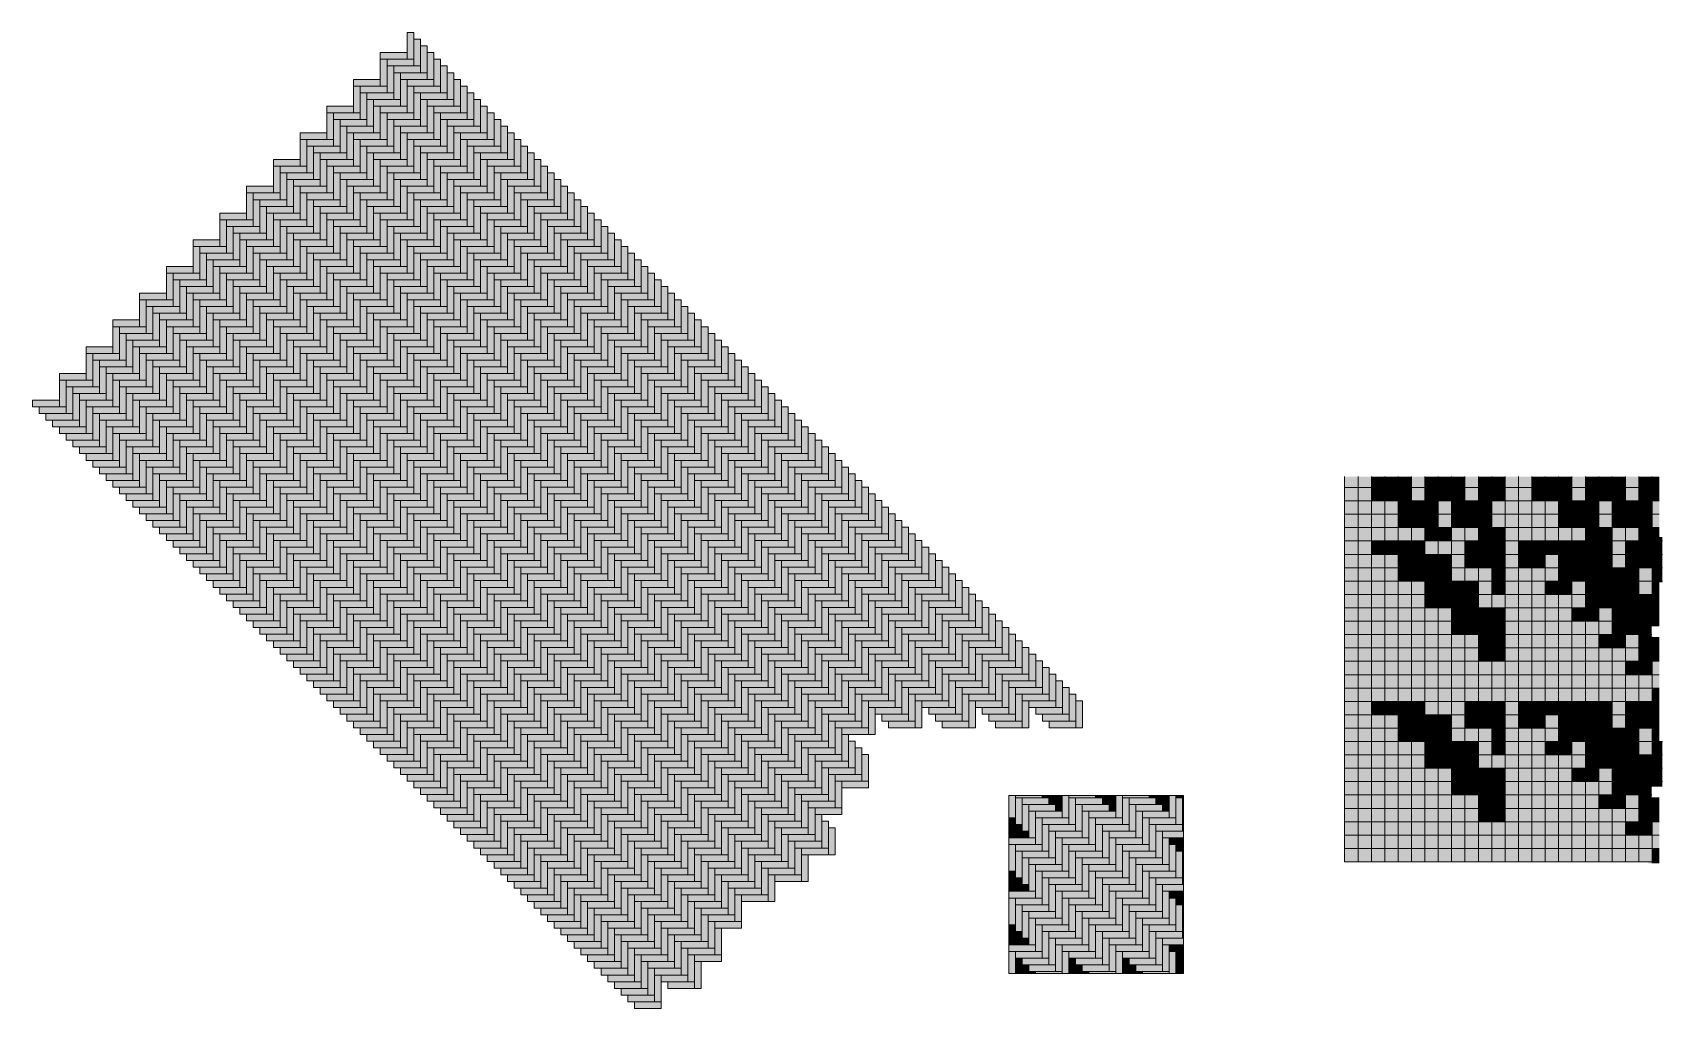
# Model space of a CAD drawing. Header units: millimetres. Extents: x -477324 to 554022, y -132142 to 283081.
# Drawn here: x 64299 to 125229, y 246581 to 283081 of the extents above; entities that cross this region are included whole.
import ezdxf

# ---------------------------------------------------------------- set-up
doc = ezdxf.new("R2010")
doc.units = ezdxf.units.MM
doc.layers.add('RAL 9010', color=7, linetype='Continuous')
doc.layers.add('ПОЛЫ', color=7, linetype='Continuous')
doc.layers.add('АР_Полы_Штриховка', color=252, linetype='Continuous', lineweight=0, transparency=0.5)

msp = doc.modelspace()

# ---------------------------------------------------------------- hatches: boundary and pattern name
at = {"layer": 'RAL 9010', "ltscale": 100, "true_color": 0x636466}
h = msp.add_hatch(color=251, dxfattribs=at)
h.dxf.hatch_style = 1
h.paths.add_polyline_path([(78549.4, 283081.4), (78299.4, 283081.4), (78299.4, 282081.4), (78549.4, 282081.4)])
at = {"layer": 'RAL 9010', "ltscale": 100, "true_color": 0xc7c8ca}
h = msp.add_hatch(color=9, dxfattribs=at)
h.dxf.hatch_style = 1
h.paths.add_polyline_path([(78799.4, 282831.4), (78549.4, 282831.4), (78549.4, 281831.4), (78799.4, 281831.4)])
at = {"layer": 'RAL 9010', "ltscale": 100, "true_color": 0x636466}
h = msp.add_hatch(color=251, dxfattribs=at)
h.dxf.hatch_style = 1
h.paths.add_polyline_path([(78299.4, 282331.4), (77299.4, 282331.4), (77299.4, 282081.4), (78299.4, 282081.4)])
at = {"layer": 'RAL 9010', "ltscale": 100, "true_color": 0xffffff}
h = msp.add_hatch(color=7, dxfattribs=at)
h.dxf.hatch_style = 1
h.paths.add_polyline_path([(79049.4, 282581.4), (78799.4, 282581.4), (78799.4, 281581.4), (79049.4, 281581.4)])
at = {"layer": 'RAL 9010', "ltscale": 100, "true_color": 0x636466}
h = msp.add_hatch(color=251, dxfattribs=at)
h.dxf.hatch_style = 1
h.paths.add_polyline_path([(79299.4, 282331.4), (79049.4, 282331.4), (79049.4, 281331.4), (79299.4, 281331.4)])
h = msp.add_hatch(color=251, dxfattribs=at)
h.dxf.hatch_style = 1
h.paths.add_polyline_path([(77549.4, 282081.4), (77299.4, 282081.4), (77299.4, 281081.4), (77549.4, 281081.4)])
at = {"layer": 'RAL 9010', "ltscale": 100, "true_color": 0xc7c8ca}
h = msp.add_hatch(color=9, dxfattribs=at)
h.dxf.hatch_style = 1
h.paths.add_polyline_path([(78549.4, 282081.4), (77549.4, 282081.4), (77549.4, 281831.4), (78549.4, 281831.4)])
h = msp.add_hatch(color=9, dxfattribs=at)
h.dxf.hatch_style = 1
h.paths.add_polyline_path([(77799.4, 281831.4), (77549.4, 281831.4), (77549.4, 280831.4), (77799.4, 280831.4)])
at = {"layer": 'RAL 9010', "ltscale": 100, "true_color": 0xffffff}
h = msp.add_hatch(color=7, dxfattribs=at)
h.dxf.hatch_style = 1
h.paths.add_polyline_path([(78799.4, 281831.4), (77799.4, 281831.4), (77799.4, 281581.4), (78799.4, 281581.4)])
h = msp.add_hatch(color=7, dxfattribs=at)
h.dxf.hatch_style = 1
h.paths.add_polyline_path([(78049.4, 281581.4), (77799.4, 281581.4), (77799.4, 280581.4), (78049.4, 280581.4)])
at = {"layer": 'RAL 9010', "ltscale": 100, "true_color": 0x636466}
h = msp.add_hatch(color=251, dxfattribs=at)
h.dxf.hatch_style = 1
h.paths.add_polyline_path([(79049.4, 281581.4), (78049.4, 281581.4), (78049.4, 281331.4), (79049.4, 281331.4)])
at = {"layer": 'RAL 9010', "ltscale": 100, "true_color": 0xc7c8ca}
h = msp.add_hatch(color=9, dxfattribs=at)
h.dxf.hatch_style = 1
h.paths.add_polyline_path([(79549.4, 282081.4), (79299.4, 282081.4), (79299.4, 281081.4), (79549.4, 281081.4)])
at = {"layer": 'RAL 9010', "ltscale": 100, "true_color": 0xffffff}
h = msp.add_hatch(color=7, dxfattribs=at)
h.dxf.hatch_style = 1
h.paths.add_polyline_path([(79799.4, 281831.4), (79549.4, 281831.4), (79549.4, 280831.4), (79799.4, 280831.4)])
at = {"layer": 'RAL 9010', "ltscale": 100, "true_color": 0x636466}
h = msp.add_hatch(color=251, dxfattribs=at)
h.dxf.hatch_style = 1
h.paths.add_polyline_path([(80049.4, 281581.4), (79799.4, 281581.4), (79799.4, 280581.4), (80049.4, 280581.4)])
h = msp.add_hatch(color=251, dxfattribs=at)
h.dxf.hatch_style = 1
h.paths.add_polyline_path([(77299.4, 281331.4), (76299.4, 281331.4), (76299.4, 281081.4), (77299.4, 281081.4)])
h = msp.add_hatch(color=251, dxfattribs=at)
h.dxf.hatch_style = 1
h.paths.add_polyline_path([(76549.4, 281081.4), (76299.4, 281081.4), (76299.4, 280081.4), (76549.4, 280081.4)])
at = {"layer": 'RAL 9010', "ltscale": 100, "true_color": 0xc7c8ca}
h = msp.add_hatch(color=9, dxfattribs=at)
h.dxf.hatch_style = 1
h.paths.add_polyline_path([(77549.4, 281081.4), (76549.4, 281081.4), (76549.4, 280831.4), (77549.4, 280831.4)])
at = {"layer": 'RAL 9010', "ltscale": 100, "true_color": 0x636466}
h = msp.add_hatch(color=251, dxfattribs=at)
h.dxf.hatch_style = 1
h.paths.add_polyline_path([(78299.4, 281331.4), (78049.4, 281331.4), (78049.4, 280331.4), (78299.4, 280331.4)])
at = {"layer": 'RAL 9010', "ltscale": 100, "true_color": 0xc7c8ca}
h = msp.add_hatch(color=9, dxfattribs=at)
h.dxf.hatch_style = 1
h.paths.add_polyline_path([(79299.4, 281331.4), (78299.4, 281331.4), (78299.4, 281081.4), (79299.4, 281081.4)])
h = msp.add_hatch(color=9, dxfattribs=at)
h.dxf.hatch_style = 1
h.paths.add_polyline_path([(78549.4, 281081.4), (78299.4, 281081.4), (78299.4, 280081.4), (78549.4, 280081.4)])
at = {"layer": 'RAL 9010', "ltscale": 100, "true_color": 0xffffff}
h = msp.add_hatch(color=7, dxfattribs=at)
h.dxf.hatch_style = 1
h.paths.add_polyline_path([(79549.4, 281081.4), (78549.4, 281081.4), (78549.4, 280831.4), (79549.4, 280831.4)])
at = {"layer": 'RAL 9010', "ltscale": 100, "true_color": 0xc7c8ca}
h = msp.add_hatch(color=9, dxfattribs=at)
h.dxf.hatch_style = 1
h.paths.add_polyline_path([(80299.4, 281331.4), (80049.4, 281331.4), (80049.4, 280331.4), (80299.4, 280331.4)])
at = {"layer": 'RAL 9010', "ltscale": 100, "true_color": 0xffffff}
h = msp.add_hatch(color=7, dxfattribs=at)
h.dxf.hatch_style = 1
h.paths.add_polyline_path([(80549.4, 281081.4), (80299.4, 281081.4), (80299.4, 280081.4), (80549.4, 280081.4)])
at = {"layer": 'RAL 9010', "ltscale": 100, "true_color": 0x636466}
h = msp.add_hatch(color=251, dxfattribs=at)
h.dxf.hatch_style = 1
h.paths.add_polyline_path([(76299.4, 280331.4), (75299.4, 280331.4), (75299.4, 280081.4), (76299.4, 280081.4)])
at = {"layer": 'RAL 9010', "ltscale": 100, "true_color": 0xc7c8ca}
h = msp.add_hatch(color=9, dxfattribs=at)
h.dxf.hatch_style = 1
h.paths.add_polyline_path([(76799.4, 280831.4), (76549.4, 280831.4), (76549.4, 279831.4), (76799.4, 279831.4)])
at = {"layer": 'RAL 9010', "ltscale": 100, "true_color": 0xffffff}
h = msp.add_hatch(color=7, dxfattribs=at)
h.dxf.hatch_style = 1
h.paths.add_polyline_path([(77799.4, 280831.4), (76799.4, 280831.4), (76799.4, 280581.4), (77799.4, 280581.4)])
h = msp.add_hatch(color=7, dxfattribs=at)
h.dxf.hatch_style = 1
h.paths.add_polyline_path([(77049.4, 280581.4), (76799.4, 280581.4), (76799.4, 279581.4), (77049.4, 279581.4)])
at = {"layer": 'RAL 9010', "ltscale": 100, "true_color": 0x636466}
h = msp.add_hatch(color=251, dxfattribs=at)
h.dxf.hatch_style = 1
h.paths.add_polyline_path([(78049.4, 280581.4), (77049.4, 280581.4), (77049.4, 280331.4), (78049.4, 280331.4)])
h = msp.add_hatch(color=251, dxfattribs=at)
h.dxf.hatch_style = 1
h.paths.add_polyline_path([(77299.4, 280331.4), (77049.4, 280331.4), (77049.4, 279331.4), (77299.4, 279331.4)])
at = {"layer": 'RAL 9010', "ltscale": 100, "true_color": 0xc7c8ca}
h = msp.add_hatch(color=9, dxfattribs=at)
h.dxf.hatch_style = 1
h.paths.add_polyline_path([(78299.4, 280331.4), (77299.4, 280331.4), (77299.4, 280081.4), (78299.4, 280081.4)])
at = {"layer": 'RAL 9010', "ltscale": 100, "true_color": 0xffffff}
h = msp.add_hatch(color=7, dxfattribs=at)
h.dxf.hatch_style = 1
h.paths.add_polyline_path([(78799.4, 280831.4), (78549.4, 280831.4), (78549.4, 279831.4), (78799.4, 279831.4)])
at = {"layer": 'RAL 9010', "ltscale": 100, "true_color": 0x636466}
h = msp.add_hatch(color=251, dxfattribs=at)
h.dxf.hatch_style = 1
h.paths.add_polyline_path([(79799.4, 280831.4), (78799.4, 280831.4), (78799.4, 280581.4), (79799.4, 280581.4)])
h = msp.add_hatch(color=251, dxfattribs=at)
h.dxf.hatch_style = 1
h.paths.add_polyline_path([(79049.4, 280581.4), (78799.4, 280581.4), (78799.4, 279581.4), (79049.4, 279581.4)])
at = {"layer": 'RAL 9010', "ltscale": 100, "true_color": 0xc7c8ca}
h = msp.add_hatch(color=9, dxfattribs=at)
h.dxf.hatch_style = 1
h.paths.add_polyline_path([(80049.4, 280581.4), (79049.4, 280581.4), (79049.4, 280331.4), (80049.4, 280331.4)])
h = msp.add_hatch(color=9, dxfattribs=at)
h.dxf.hatch_style = 1
h.paths.add_polyline_path([(79299.4, 280331.4), (79049.4, 280331.4), (79049.4, 279331.4), (79299.4, 279331.4)])
at = {"layer": 'RAL 9010', "ltscale": 100, "true_color": 0xffffff}
h = msp.add_hatch(color=7, dxfattribs=at)
h.dxf.hatch_style = 1
h.paths.add_polyline_path([(80299.4, 280331.4), (79299.4, 280331.4), (79299.4, 280081.4), (80299.4, 280081.4)])
at = {"layer": 'RAL 9010', "ltscale": 100, "true_color": 0x636466}
h = msp.add_hatch(color=251, dxfattribs=at)
h.dxf.hatch_style = 1
h.paths.add_polyline_path([(80799.4, 280831.4), (80549.4, 280831.4), (80549.4, 279831.4), (80799.4, 279831.4)])
at = {"layer": 'RAL 9010', "ltscale": 100, "true_color": 0xc7c8ca}
h = msp.add_hatch(color=9, dxfattribs=at)
h.dxf.hatch_style = 1
h.paths.add_polyline_path([(81049.4, 280581.4), (80799.4, 280581.4), (80799.4, 279581.4), (81049.4, 279581.4)])
at = {"layer": 'RAL 9010', "ltscale": 100, "true_color": 0xffffff}
h = msp.add_hatch(color=7, dxfattribs=at)
h.dxf.hatch_style = 1
h.paths.add_polyline_path([(81299.4, 280331.4), (81049.4, 280331.4), (81049.4, 279331.4), (81299.4, 279331.4)])
at = {"layer": 'RAL 9010', "ltscale": 100, "true_color": 0x636466}
h = msp.add_hatch(color=251, dxfattribs=at)
h.dxf.hatch_style = 1
h.paths.add_polyline_path([(75549.4, 280081.4), (75299.4, 280081.4), (75299.4, 279081.4), (75549.4, 279081.4)])
at = {"layer": 'RAL 9010', "ltscale": 100, "true_color": 0xc7c8ca}
h = msp.add_hatch(color=9, dxfattribs=at)
h.dxf.hatch_style = 1
h.paths.add_polyline_path([(76549.4, 280081.4), (75549.4, 280081.4), (75549.4, 279831.4), (76549.4, 279831.4)])
h = msp.add_hatch(color=9, dxfattribs=at)
h.dxf.hatch_style = 1
h.paths.add_polyline_path([(75799.4, 279831.4), (75549.4, 279831.4), (75549.4, 278831.4), (75799.4, 278831.4)])
at = {"layer": 'RAL 9010', "ltscale": 100, "true_color": 0xffffff}
h = msp.add_hatch(color=7, dxfattribs=at)
h.dxf.hatch_style = 1
h.paths.add_polyline_path([(76799.4, 279831.4), (75799.4, 279831.4), (75799.4, 279581.4), (76799.4, 279581.4)])
at = {"layer": 'RAL 9010', "ltscale": 100, "true_color": 0xc7c8ca}
h = msp.add_hatch(color=9, dxfattribs=at)
h.dxf.hatch_style = 1
h.paths.add_polyline_path([(77549.4, 280081.4), (77299.4, 280081.4), (77299.4, 279081.4), (77549.4, 279081.4)])
at = {"layer": 'RAL 9010', "ltscale": 100, "true_color": 0xffffff}
h = msp.add_hatch(color=7, dxfattribs=at)
h.dxf.hatch_style = 1
h.paths.add_polyline_path([(78549.4, 280081.4), (77549.4, 280081.4), (77549.4, 279831.4), (78549.4, 279831.4)])
h = msp.add_hatch(color=7, dxfattribs=at)
h.dxf.hatch_style = 1
h.paths.add_polyline_path([(77799.4, 279831.4), (77549.4, 279831.4), (77549.4, 278831.4), (77799.4, 278831.4)])
at = {"layer": 'RAL 9010', "ltscale": 100, "true_color": 0x636466}
h = msp.add_hatch(color=251, dxfattribs=at)
h.dxf.hatch_style = 1
h.paths.add_polyline_path([(78799.4, 279831.4), (77799.4, 279831.4), (77799.4, 279581.4), (78799.4, 279581.4)])
at = {"layer": 'RAL 9010', "ltscale": 100, "true_color": 0xffffff}
h = msp.add_hatch(color=7, dxfattribs=at)
h.dxf.hatch_style = 1
h.paths.add_polyline_path([(79549.4, 280081.4), (79299.4, 280081.4), (79299.4, 279081.4), (79549.4, 279081.4)])
at = {"layer": 'RAL 9010', "ltscale": 100, "true_color": 0x636466}
h = msp.add_hatch(color=251, dxfattribs=at)
h.dxf.hatch_style = 1
h.paths.add_polyline_path([(80549.4, 280081.4), (79549.4, 280081.4), (79549.4, 279831.4), (80549.4, 279831.4)])
h = msp.add_hatch(color=251, dxfattribs=at)
h.dxf.hatch_style = 1
h.paths.add_polyline_path([(79799.4, 279831.4), (79549.4, 279831.4), (79549.4, 278831.4), (79799.4, 278831.4)])
at = {"layer": 'RAL 9010', "ltscale": 100, "true_color": 0xc7c8ca}
h = msp.add_hatch(color=9, dxfattribs=at)
h.dxf.hatch_style = 1
h.paths.add_polyline_path([(80799.4, 279831.4), (79799.4, 279831.4), (79799.4, 279581.4), (80799.4, 279581.4)])
at = {"layer": 'RAL 9010', "ltscale": 100, "true_color": 0x636466}
h = msp.add_hatch(color=251, dxfattribs=at)
h.dxf.hatch_style = 1
h.paths.add_polyline_path([(81549.4, 280081.4), (81299.4, 280081.4), (81299.4, 279081.4), (81549.4, 279081.4)])
at = {"layer": 'RAL 9010', "ltscale": 100, "true_color": 0xc7c8ca}
h = msp.add_hatch(color=9, dxfattribs=at)
h.dxf.hatch_style = 1
h.paths.add_polyline_path([(81799.4, 279831.4), (81549.4, 279831.4), (81549.4, 278831.4), (81799.4, 278831.4)])
at = {"layer": 'RAL 9010', "ltscale": 100, "true_color": 0x636466}
h = msp.add_hatch(color=251, dxfattribs=at)
h.dxf.hatch_style = 1
h.paths.add_polyline_path([(75299.4, 279331.4), (74299.4, 279331.4), (74299.4, 279081.4), (75299.4, 279081.4)])
h = msp.add_hatch(color=251, dxfattribs=at)
h.dxf.hatch_style = 1
h.paths.add_polyline_path([(74549.4, 279081.4), (74299.4, 279081.4), (74299.4, 278081.4), (74549.4, 278081.4)])
at = {"layer": 'RAL 9010', "ltscale": 100, "true_color": 0xc7c8ca}
h = msp.add_hatch(color=9, dxfattribs=at)
h.dxf.hatch_style = 1
h.paths.add_polyline_path([(75549.4, 279081.4), (74549.4, 279081.4), (74549.4, 278831.4), (75549.4, 278831.4)])
at = {"layer": 'RAL 9010', "ltscale": 100, "true_color": 0xffffff}
h = msp.add_hatch(color=7, dxfattribs=at)
h.dxf.hatch_style = 1
h.paths.add_polyline_path([(76049.4, 279581.4), (75799.4, 279581.4), (75799.4, 278581.4), (76049.4, 278581.4)])
at = {"layer": 'RAL 9010', "ltscale": 100, "true_color": 0x636466}
h = msp.add_hatch(color=251, dxfattribs=at)
h.dxf.hatch_style = 1
h.paths.add_polyline_path([(77049.4, 279581.4), (76049.4, 279581.4), (76049.4, 279331.4), (77049.4, 279331.4)])
h = msp.add_hatch(color=251, dxfattribs=at)
h.dxf.hatch_style = 1
h.paths.add_polyline_path([(76299.4, 279331.4), (76049.4, 279331.4), (76049.4, 278331.4), (76299.4, 278331.4)])
at = {"layer": 'RAL 9010', "ltscale": 100, "true_color": 0xc7c8ca}
h = msp.add_hatch(color=9, dxfattribs=at)
h.dxf.hatch_style = 1
h.paths.add_polyline_path([(77299.4, 279331.4), (76299.4, 279331.4), (76299.4, 279081.4), (77299.4, 279081.4)])
h = msp.add_hatch(color=9, dxfattribs=at)
h.dxf.hatch_style = 1
h.paths.add_polyline_path([(76549.4, 279081.4), (76299.4, 279081.4), (76299.4, 278081.4), (76549.4, 278081.4)])
at = {"layer": 'RAL 9010', "ltscale": 100, "true_color": 0xffffff}
h = msp.add_hatch(color=7, dxfattribs=at)
h.dxf.hatch_style = 1
h.paths.add_polyline_path([(77549.4, 279081.4), (76549.4, 279081.4), (76549.4, 278831.4), (77549.4, 278831.4)])
at = {"layer": 'RAL 9010', "ltscale": 100, "true_color": 0x636466}
h = msp.add_hatch(color=251, dxfattribs=at)
h.dxf.hatch_style = 1
h.paths.add_polyline_path([(78049.4, 279581.4), (77799.4, 279581.4), (77799.4, 278581.4), (78049.4, 278581.4)])
at = {"layer": 'RAL 9010', "ltscale": 100, "true_color": 0xc7c8ca}
h = msp.add_hatch(color=9, dxfattribs=at)
h.dxf.hatch_style = 1
h.paths.add_polyline_path([(79049.4, 279581.4), (78049.4, 279581.4), (78049.4, 279331.4), (79049.4, 279331.4)])
h = msp.add_hatch(color=9, dxfattribs=at)
h.dxf.hatch_style = 1
h.paths.add_polyline_path([(78299.4, 279331.4), (78049.4, 279331.4), (78049.4, 278331.4), (78299.4, 278331.4)])
at = {"layer": 'RAL 9010', "ltscale": 100, "true_color": 0xffffff}
h = msp.add_hatch(color=7, dxfattribs=at)
h.dxf.hatch_style = 1
h.paths.add_polyline_path([(79299.4, 279331.4), (78299.4, 279331.4), (78299.4, 279081.4), (79299.4, 279081.4)])
h = msp.add_hatch(color=7, dxfattribs=at)
h.dxf.hatch_style = 1
h.paths.add_polyline_path([(78549.4, 279081.4), (78299.4, 279081.4), (78299.4, 278081.4), (78549.4, 278081.4)])
at = {"layer": 'RAL 9010', "ltscale": 100, "true_color": 0x636466}
h = msp.add_hatch(color=251, dxfattribs=at)
h.dxf.hatch_style = 1
h.paths.add_polyline_path([(79549.4, 279081.4), (78549.4, 279081.4), (78549.4, 278831.4), (79549.4, 278831.4)])
at = {"layer": 'RAL 9010', "ltscale": 100, "true_color": 0xc7c8ca}
h = msp.add_hatch(color=9, dxfattribs=at)
h.dxf.hatch_style = 1
h.paths.add_polyline_path([(80049.4, 279581.4), (79799.4, 279581.4), (79799.4, 278581.4), (80049.4, 278581.4)])
at = {"layer": 'RAL 9010', "ltscale": 100, "true_color": 0xffffff}
h = msp.add_hatch(color=7, dxfattribs=at)
h.dxf.hatch_style = 1
h.paths.add_polyline_path([(81049.4, 279581.4), (80049.4, 279581.4), (80049.4, 279331.4), (81049.4, 279331.4)])
h = msp.add_hatch(color=7, dxfattribs=at)
h.dxf.hatch_style = 1
h.paths.add_polyline_path([(80299.4, 279331.4), (80049.4, 279331.4), (80049.4, 278331.4), (80299.4, 278331.4)])
at = {"layer": 'RAL 9010', "ltscale": 100, "true_color": 0x636466}
h = msp.add_hatch(color=251, dxfattribs=at)
h.dxf.hatch_style = 1
h.paths.add_polyline_path([(81299.4, 279331.4), (80299.4, 279331.4), (80299.4, 279081.4), (81299.4, 279081.4)])
h = msp.add_hatch(color=251, dxfattribs=at)
h.dxf.hatch_style = 1
h.paths.add_polyline_path([(80549.4, 279081.4), (80299.4, 279081.4), (80299.4, 278081.4), (80549.4, 278081.4)])
at = {"layer": 'RAL 9010', "ltscale": 100, "true_color": 0xc7c8ca}
h = msp.add_hatch(color=9, dxfattribs=at)
h.dxf.hatch_style = 1
h.paths.add_polyline_path([(81549.4, 279081.4), (80549.4, 279081.4), (80549.4, 278831.4), (81549.4, 278831.4)])
at = {"layer": 'RAL 9010', "ltscale": 100, "true_color": 0xffffff}
h = msp.add_hatch(color=7, dxfattribs=at)
h.dxf.hatch_style = 1
h.paths.add_polyline_path([(82049.4, 279581.4), (81799.4, 279581.4), (81799.4, 278581.4), (82049.4, 278581.4)])
at = {"layer": 'RAL 9010', "ltscale": 100, "true_color": 0x636466}
h = msp.add_hatch(color=251, dxfattribs=at)
h.dxf.hatch_style = 1
h.paths.add_polyline_path([(82299.4, 279331.4), (82049.4, 279331.4), (82049.4, 278331.4), (82299.4, 278331.4)])
at = {"layer": 'RAL 9010', "ltscale": 100, "true_color": 0xc7c8ca}
h = msp.add_hatch(color=9, dxfattribs=at)
h.dxf.hatch_style = 1
h.paths.add_polyline_path([(82549.4, 279081.4), (82299.4, 279081.4), (82299.4, 278081.4), (82549.4, 278081.4)])
h = msp.add_hatch(color=9, dxfattribs=at)
h.dxf.hatch_style = 1
h.paths.add_polyline_path([(74799.4, 278831.4), (74549.4, 278831.4), (74549.4, 277831.4), (74799.4, 277831.4)])
at = {"layer": 'RAL 9010', "ltscale": 100, "true_color": 0xffffff}
h = msp.add_hatch(color=7, dxfattribs=at)
h.dxf.hatch_style = 1
h.paths.add_polyline_path([(75799.4, 278831.4), (74799.4, 278831.4), (74799.4, 278581.4), (75799.4, 278581.4)])
h = msp.add_hatch(color=7, dxfattribs=at)
h.dxf.hatch_style = 1
h.paths.add_polyline_path([(75049.4, 278581.4), (74799.4, 278581.4), (74799.4, 277581.4), (75049.4, 277581.4)])
at = {"layer": 'RAL 9010', "ltscale": 100, "true_color": 0x636466}
h = msp.add_hatch(color=251, dxfattribs=at)
h.dxf.hatch_style = 1
h.paths.add_polyline_path([(76049.4, 278581.4), (75049.4, 278581.4), (75049.4, 278331.4), (76049.4, 278331.4)])
at = {"layer": 'RAL 9010', "ltscale": 100, "true_color": 0xffffff}
h = msp.add_hatch(color=7, dxfattribs=at)
h.dxf.hatch_style = 1
h.paths.add_polyline_path([(76799.4, 278831.4), (76549.4, 278831.4), (76549.4, 277831.4), (76799.4, 277831.4)])
at = {"layer": 'RAL 9010', "ltscale": 100, "true_color": 0x636466}
h = msp.add_hatch(color=251, dxfattribs=at)
h.dxf.hatch_style = 1
h.paths.add_polyline_path([(77799.4, 278831.4), (76799.4, 278831.4), (76799.4, 278581.4), (77799.4, 278581.4)])
h = msp.add_hatch(color=251, dxfattribs=at)
h.dxf.hatch_style = 1
h.paths.add_polyline_path([(77049.4, 278581.4), (76799.4, 278581.4), (76799.4, 277581.4), (77049.4, 277581.4)])
at = {"layer": 'RAL 9010', "ltscale": 100, "true_color": 0xc7c8ca}
h = msp.add_hatch(color=9, dxfattribs=at)
h.dxf.hatch_style = 1
h.paths.add_polyline_path([(78049.4, 278581.4), (77049.4, 278581.4), (77049.4, 278331.4), (78049.4, 278331.4)])
at = {"layer": 'RAL 9010', "ltscale": 100, "true_color": 0x636466}
h = msp.add_hatch(color=251, dxfattribs=at)
h.dxf.hatch_style = 1
h.paths.add_polyline_path([(78799.4, 278831.4), (78549.4, 278831.4), (78549.4, 277831.4), (78799.4, 277831.4)])
at = {"layer": 'RAL 9010', "ltscale": 100, "true_color": 0xc7c8ca}
h = msp.add_hatch(color=9, dxfattribs=at)
h.dxf.hatch_style = 1
h.paths.add_polyline_path([(79799.4, 278831.4), (78799.4, 278831.4), (78799.4, 278581.4), (79799.4, 278581.4)])
h = msp.add_hatch(color=9, dxfattribs=at)
h.dxf.hatch_style = 1
h.paths.add_polyline_path([(79049.4, 278581.4), (78799.4, 278581.4), (78799.4, 277581.4), (79049.4, 277581.4)])
at = {"layer": 'RAL 9010', "ltscale": 100, "true_color": 0xffffff}
h = msp.add_hatch(color=7, dxfattribs=at)
h.dxf.hatch_style = 1
h.paths.add_polyline_path([(80049.4, 278581.4), (79049.4, 278581.4), (79049.4, 278331.4), (80049.4, 278331.4)])
at = {"layer": 'RAL 9010', "ltscale": 100, "true_color": 0xc7c8ca}
h = msp.add_hatch(color=9, dxfattribs=at)
h.dxf.hatch_style = 1
h.paths.add_polyline_path([(80799.4, 278831.4), (80549.4, 278831.4), (80549.4, 277831.4), (80799.4, 277831.4)])
at = {"layer": 'RAL 9010', "ltscale": 100, "true_color": 0xffffff}
h = msp.add_hatch(color=7, dxfattribs=at)
h.dxf.hatch_style = 1
h.paths.add_polyline_path([(81799.4, 278831.4), (80799.4, 278831.4), (80799.4, 278581.4), (81799.4, 278581.4)])
h = msp.add_hatch(color=7, dxfattribs=at)
h.dxf.hatch_style = 1
h.paths.add_polyline_path([(81049.4, 278581.4), (80799.4, 278581.4), (80799.4, 277581.4), (81049.4, 277581.4)])
at = {"layer": 'RAL 9010', "ltscale": 100, "true_color": 0x636466}
h = msp.add_hatch(color=251, dxfattribs=at)
h.dxf.hatch_style = 1
h.paths.add_polyline_path([(82049.4, 278581.4), (81049.4, 278581.4), (81049.4, 278331.4), (82049.4, 278331.4)])
at = {"layer": 'RAL 9010', "ltscale": 100, "true_color": 0xffffff}
h = msp.add_hatch(color=7, dxfattribs=at)
h.dxf.hatch_style = 1
h.paths.add_polyline_path([(82799.4, 278831.4), (82549.4, 278831.4), (82549.4, 277831.4), (82799.4, 277831.4)])
at = {"layer": 'RAL 9010', "ltscale": 100, "true_color": 0x636466}
h = msp.add_hatch(color=251, dxfattribs=at)
h.dxf.hatch_style = 1
h.paths.add_polyline_path([(83049.4, 278581.4), (82799.4, 278581.4), (82799.4, 277581.4), (83049.4, 277581.4)])
h = msp.add_hatch(color=251, dxfattribs=at)
h.dxf.hatch_style = 1
h.paths.add_polyline_path([(74299.4, 278331.4), (73299.4, 278331.4), (73299.4, 278081.4), (74299.4, 278081.4)])
h = msp.add_hatch(color=251, dxfattribs=at)
h.dxf.hatch_style = 1
h.paths.add_polyline_path([(73549.4, 278081.4), (73299.4, 278081.4), (73299.4, 277081.4), (73549.4, 277081.4)])
at = {"layer": 'RAL 9010', "ltscale": 100, "true_color": 0xc7c8ca}
h = msp.add_hatch(color=9, dxfattribs=at)
h.dxf.hatch_style = 1
h.paths.add_polyline_path([(74549.4, 278081.4), (73549.4, 278081.4), (73549.4, 277831.4), (74549.4, 277831.4)])
at = {"layer": 'RAL 9010', "ltscale": 100, "true_color": 0x636466}
h = msp.add_hatch(color=251, dxfattribs=at)
h.dxf.hatch_style = 1
h.paths.add_polyline_path([(75299.4, 278331.4), (75049.4, 278331.4), (75049.4, 277331.4), (75299.4, 277331.4)])
at = {"layer": 'RAL 9010', "ltscale": 100, "true_color": 0xc7c8ca}
h = msp.add_hatch(color=9, dxfattribs=at)
h.dxf.hatch_style = 1
h.paths.add_polyline_path([(76299.4, 278331.4), (75299.4, 278331.4), (75299.4, 278081.4), (76299.4, 278081.4)])
h = msp.add_hatch(color=9, dxfattribs=at)
h.dxf.hatch_style = 1
h.paths.add_polyline_path([(75549.4, 278081.4), (75299.4, 278081.4), (75299.4, 277081.4), (75549.4, 277081.4)])
at = {"layer": 'RAL 9010', "ltscale": 100, "true_color": 0xffffff}
h = msp.add_hatch(color=7, dxfattribs=at)
h.dxf.hatch_style = 1
h.paths.add_polyline_path([(76549.4, 278081.4), (75549.4, 278081.4), (75549.4, 277831.4), (76549.4, 277831.4)])
at = {"layer": 'RAL 9010', "ltscale": 100, "true_color": 0xc7c8ca}
h = msp.add_hatch(color=9, dxfattribs=at)
h.dxf.hatch_style = 1
h.paths.add_polyline_path([(77299.4, 278331.4), (77049.4, 278331.4), (77049.4, 277331.4), (77299.4, 277331.4)])
at = {"layer": 'RAL 9010', "ltscale": 100, "true_color": 0xffffff}
h = msp.add_hatch(color=7, dxfattribs=at)
h.dxf.hatch_style = 1
h.paths.add_polyline_path([(78299.4, 278331.4), (77299.4, 278331.4), (77299.4, 278081.4), (78299.4, 278081.4)])
h = msp.add_hatch(color=7, dxfattribs=at)
h.dxf.hatch_style = 1
h.paths.add_polyline_path([(77549.4, 278081.4), (77299.4, 278081.4), (77299.4, 277081.4), (77549.4, 277081.4)])
at = {"layer": 'RAL 9010', "ltscale": 100, "true_color": 0x636466}
h = msp.add_hatch(color=251, dxfattribs=at)
h.dxf.hatch_style = 1
h.paths.add_polyline_path([(78549.4, 278081.4), (77549.4, 278081.4), (77549.4, 277831.4), (78549.4, 277831.4)])
at = {"layer": 'RAL 9010', "ltscale": 100, "true_color": 0xffffff}
h = msp.add_hatch(color=7, dxfattribs=at)
h.dxf.hatch_style = 1
h.paths.add_polyline_path([(79299.4, 278331.4), (79049.4, 278331.4), (79049.4, 277331.4), (79299.4, 277331.4)])
at = {"layer": 'RAL 9010', "ltscale": 100, "true_color": 0x636466}
h = msp.add_hatch(color=251, dxfattribs=at)
h.dxf.hatch_style = 1
h.paths.add_polyline_path([(80299.4, 278331.4), (79299.4, 278331.4), (79299.4, 278081.4), (80299.4, 278081.4)])
h = msp.add_hatch(color=251, dxfattribs=at)
h.dxf.hatch_style = 1
h.paths.add_polyline_path([(79549.4, 278081.4), (79299.4, 278081.4), (79299.4, 277081.4), (79549.4, 277081.4)])
at = {"layer": 'RAL 9010', "ltscale": 100, "true_color": 0xc7c8ca}
h = msp.add_hatch(color=9, dxfattribs=at)
h.dxf.hatch_style = 1
h.paths.add_polyline_path([(80549.4, 278081.4), (79549.4, 278081.4), (79549.4, 277831.4), (80549.4, 277831.4)])
at = {"layer": 'RAL 9010', "ltscale": 100, "true_color": 0x636466}
h = msp.add_hatch(color=251, dxfattribs=at)
h.dxf.hatch_style = 1
h.paths.add_polyline_path([(81299.4, 278331.4), (81049.4, 278331.4), (81049.4, 277331.4), (81299.4, 277331.4)])
at = {"layer": 'RAL 9010', "ltscale": 100, "true_color": 0xc7c8ca}
h = msp.add_hatch(color=9, dxfattribs=at)
h.dxf.hatch_style = 1
h.paths.add_polyline_path([(82299.4, 278331.4), (81299.4, 278331.4), (81299.4, 278081.4), (82299.4, 278081.4)])
h = msp.add_hatch(color=9, dxfattribs=at)
h.dxf.hatch_style = 1
h.paths.add_polyline_path([(81549.4, 278081.4), (81299.4, 278081.4), (81299.4, 277081.4), (81549.4, 277081.4)])
at = {"layer": 'RAL 9010', "ltscale": 100, "true_color": 0xffffff}
h = msp.add_hatch(color=7, dxfattribs=at)
h.dxf.hatch_style = 1
h.paths.add_polyline_path([(82549.4, 278081.4), (81549.4, 278081.4), (81549.4, 277831.4), (82549.4, 277831.4)])
at = {"layer": 'RAL 9010', "ltscale": 100, "true_color": 0xc7c8ca}
h = msp.add_hatch(color=9, dxfattribs=at)
h.dxf.hatch_style = 1
h.paths.add_polyline_path([(83299.4, 278331.4), (83049.4, 278331.4), (83049.4, 277331.4), (83299.4, 277331.4)])
at = {"layer": 'RAL 9010', "ltscale": 100, "true_color": 0xffffff}
h = msp.add_hatch(color=7, dxfattribs=at)
h.dxf.hatch_style = 1
h.paths.add_polyline_path([(83549.4, 278081.4), (83299.4, 278081.4), (83299.4, 277081.4), (83549.4, 277081.4)])
at = {"layer": 'RAL 9010', "ltscale": 100, "true_color": 0x636466}
h = msp.add_hatch(color=251, dxfattribs=at)
h.dxf.hatch_style = 1
h.paths.add_polyline_path([(73299.4, 277331.4), (72299.4, 277331.4), (72299.4, 277081.4), (73299.4, 277081.4)])
at = {"layer": 'RAL 9010', "ltscale": 100, "true_color": 0xc7c8ca}
h = msp.add_hatch(color=9, dxfattribs=at)
h.dxf.hatch_style = 1
h.paths.add_polyline_path([(73799.4, 277831.4), (73549.4, 277831.4), (73549.4, 276831.4), (73799.4, 276831.4)])
at = {"layer": 'RAL 9010', "ltscale": 100, "true_color": 0xffffff}
h = msp.add_hatch(color=7, dxfattribs=at)
h.dxf.hatch_style = 1
h.paths.add_polyline_path([(74799.4, 277831.4), (73799.4, 277831.4), (73799.4, 277581.4), (74799.4, 277581.4)])
h = msp.add_hatch(color=7, dxfattribs=at)
h.dxf.hatch_style = 1
h.paths.add_polyline_path([(74049.4, 277581.4), (73799.4, 277581.4), (73799.4, 276581.4), (74049.4, 276581.4)])
at = {"layer": 'RAL 9010', "ltscale": 100, "true_color": 0x636466}
h = msp.add_hatch(color=251, dxfattribs=at)
h.dxf.hatch_style = 1
h.paths.add_polyline_path([(75049.4, 277581.4), (74049.4, 277581.4), (74049.4, 277331.4), (75049.4, 277331.4)])
h = msp.add_hatch(color=251, dxfattribs=at)
h.dxf.hatch_style = 1
h.paths.add_polyline_path([(74299.4, 277331.4), (74049.4, 277331.4), (74049.4, 276331.4), (74299.4, 276331.4)])
at = {"layer": 'RAL 9010', "ltscale": 100, "true_color": 0xc7c8ca}
h = msp.add_hatch(color=9, dxfattribs=at)
h.dxf.hatch_style = 1
h.paths.add_polyline_path([(75299.4, 277331.4), (74299.4, 277331.4), (74299.4, 277081.4), (75299.4, 277081.4)])
at = {"layer": 'RAL 9010', "ltscale": 100, "true_color": 0xffffff}
h = msp.add_hatch(color=7, dxfattribs=at)
h.dxf.hatch_style = 1
h.paths.add_polyline_path([(75799.4, 277831.4), (75549.4, 277831.4), (75549.4, 276831.4), (75799.4, 276831.4)])
at = {"layer": 'RAL 9010', "ltscale": 100, "true_color": 0x636466}
h = msp.add_hatch(color=251, dxfattribs=at)
h.dxf.hatch_style = 1
h.paths.add_polyline_path([(76799.4, 277831.4), (75799.4, 277831.4), (75799.4, 277581.4), (76799.4, 277581.4)])
h = msp.add_hatch(color=251, dxfattribs=at)
h.dxf.hatch_style = 1
h.paths.add_polyline_path([(76049.4, 277581.4), (75799.4, 277581.4), (75799.4, 276581.4), (76049.4, 276581.4)])
at = {"layer": 'RAL 9010', "ltscale": 100, "true_color": 0xc7c8ca}
h = msp.add_hatch(color=9, dxfattribs=at)
h.dxf.hatch_style = 1
h.paths.add_polyline_path([(77049.4, 277581.4), (76049.4, 277581.4), (76049.4, 277331.4), (77049.4, 277331.4)])
h = msp.add_hatch(color=9, dxfattribs=at)
h.dxf.hatch_style = 1
h.paths.add_polyline_path([(76299.4, 277331.4), (76049.4, 277331.4), (76049.4, 276331.4), (76299.4, 276331.4)])
at = {"layer": 'RAL 9010', "ltscale": 100, "true_color": 0xffffff}
h = msp.add_hatch(color=7, dxfattribs=at)
h.dxf.hatch_style = 1
h.paths.add_polyline_path([(77299.4, 277331.4), (76299.4, 277331.4), (76299.4, 277081.4), (77299.4, 277081.4)])
at = {"layer": 'RAL 9010', "ltscale": 100, "true_color": 0x636466}
h = msp.add_hatch(color=251, dxfattribs=at)
h.dxf.hatch_style = 1
h.paths.add_polyline_path([(77799.4, 277831.4), (77549.4, 277831.4), (77549.4, 276831.4), (77799.4, 276831.4)])
at = {"layer": 'RAL 9010', "ltscale": 100, "true_color": 0xc7c8ca}
h = msp.add_hatch(color=9, dxfattribs=at)
h.dxf.hatch_style = 1
h.paths.add_polyline_path([(78799.4, 277831.4), (77799.4, 277831.4), (77799.4, 277581.4), (78799.4, 277581.4)])
h = msp.add_hatch(color=9, dxfattribs=at)
h.dxf.hatch_style = 1
h.paths.add_polyline_path([(78049.4, 277581.4), (77799.4, 277581.4), (77799.4, 276581.4), (78049.4, 276581.4)])
at = {"layer": 'RAL 9010', "ltscale": 100, "true_color": 0xffffff}
h = msp.add_hatch(color=7, dxfattribs=at)
h.dxf.hatch_style = 1
h.paths.add_polyline_path([(79049.4, 277581.4), (78049.4, 277581.4), (78049.4, 277331.4), (79049.4, 277331.4)])
h = msp.add_hatch(color=7, dxfattribs=at)
h.dxf.hatch_style = 1
h.paths.add_polyline_path([(78299.4, 277331.4), (78049.4, 277331.4), (78049.4, 276331.4), (78299.4, 276331.4)])
at = {"layer": 'RAL 9010', "ltscale": 100, "true_color": 0x636466}
h = msp.add_hatch(color=251, dxfattribs=at)
h.dxf.hatch_style = 1
h.paths.add_polyline_path([(79299.4, 277331.4), (78299.4, 277331.4), (78299.4, 277081.4), (79299.4, 277081.4)])
at = {"layer": 'RAL 9010', "ltscale": 100, "true_color": 0xc7c8ca}
h = msp.add_hatch(color=9, dxfattribs=at)
h.dxf.hatch_style = 1
h.paths.add_polyline_path([(79799.4, 277831.4), (79549.4, 277831.4), (79549.4, 276831.4), (79799.4, 276831.4)])
at = {"layer": 'RAL 9010', "ltscale": 100, "true_color": 0xffffff}
h = msp.add_hatch(color=7, dxfattribs=at)
h.dxf.hatch_style = 1
h.paths.add_polyline_path([(80799.4, 277831.4), (79799.4, 277831.4), (79799.4, 277581.4), (80799.4, 277581.4)])
h = msp.add_hatch(color=7, dxfattribs=at)
h.dxf.hatch_style = 1
h.paths.add_polyline_path([(80049.4, 277581.4), (79799.4, 277581.4), (79799.4, 276581.4), (80049.4, 276581.4)])
at = {"layer": 'RAL 9010', "ltscale": 100, "true_color": 0x636466}
h = msp.add_hatch(color=251, dxfattribs=at)
h.dxf.hatch_style = 1
h.paths.add_polyline_path([(81049.4, 277581.4), (80049.4, 277581.4), (80049.4, 277331.4), (81049.4, 277331.4)])
h = msp.add_hatch(color=251, dxfattribs=at)
h.dxf.hatch_style = 1
h.paths.add_polyline_path([(80299.4, 277331.4), (80049.4, 277331.4), (80049.4, 276331.4), (80299.4, 276331.4)])
at = {"layer": 'RAL 9010', "ltscale": 100, "true_color": 0xc7c8ca}
h = msp.add_hatch(color=9, dxfattribs=at)
h.dxf.hatch_style = 1
h.paths.add_polyline_path([(81299.4, 277331.4), (80299.4, 277331.4), (80299.4, 277081.4), (81299.4, 277081.4)])
at = {"layer": 'RAL 9010', "ltscale": 100, "true_color": 0xffffff}
h = msp.add_hatch(color=7, dxfattribs=at)
h.dxf.hatch_style = 1
h.paths.add_polyline_path([(81799.4, 277831.4), (81549.4, 277831.4), (81549.4, 276831.4), (81799.4, 276831.4)])
at = {"layer": 'RAL 9010', "ltscale": 100, "true_color": 0x636466}
h = msp.add_hatch(color=251, dxfattribs=at)
h.dxf.hatch_style = 1
h.paths.add_polyline_path([(82799.4, 277831.4), (81799.4, 277831.4), (81799.4, 277581.4), (82799.4, 277581.4)])
h = msp.add_hatch(color=251, dxfattribs=at)
h.dxf.hatch_style = 1
h.paths.add_polyline_path([(82049.4, 277581.4), (81799.4, 277581.4), (81799.4, 276581.4), (82049.4, 276581.4)])
at = {"layer": 'RAL 9010', "ltscale": 100, "true_color": 0xc7c8ca}
h = msp.add_hatch(color=9, dxfattribs=at)
h.dxf.hatch_style = 1
h.paths.add_polyline_path([(83049.4, 277581.4), (82049.4, 277581.4), (82049.4, 277331.4), (83049.4, 277331.4)])
h = msp.add_hatch(color=9, dxfattribs=at)
h.dxf.hatch_style = 1
h.paths.add_polyline_path([(82299.4, 277331.4), (82049.4, 277331.4), (82049.4, 276331.4), (82299.4, 276331.4)])
at = {"layer": 'RAL 9010', "ltscale": 100, "true_color": 0xffffff}
h = msp.add_hatch(color=7, dxfattribs=at)
h.dxf.hatch_style = 1
h.paths.add_polyline_path([(83299.4, 277331.4), (82299.4, 277331.4), (82299.4, 277081.4), (83299.4, 277081.4)])
at = {"layer": 'RAL 9010', "ltscale": 100, "true_color": 0x636466}
h = msp.add_hatch(color=251, dxfattribs=at)
h.dxf.hatch_style = 1
h.paths.add_polyline_path([(83799.4, 277831.4), (83549.4, 277831.4), (83549.4, 276831.4), (83799.4, 276831.4)])
at = {"layer": 'RAL 9010', "ltscale": 100, "true_color": 0xc7c8ca}
h = msp.add_hatch(color=9, dxfattribs=at)
h.dxf.hatch_style = 1
h.paths.add_polyline_path([(84049.4, 277581.4), (83799.4, 277581.4), (83799.4, 276581.4), (84049.4, 276581.4)])
at = {"layer": 'RAL 9010', "ltscale": 100, "true_color": 0xffffff}
h = msp.add_hatch(color=7, dxfattribs=at)
h.dxf.hatch_style = 1
h.paths.add_polyline_path([(84299.4, 277331.4), (84049.4, 277331.4), (84049.4, 276331.4), (84299.4, 276331.4)])
at = {"layer": 'RAL 9010', "ltscale": 100, "true_color": 0x636466}
h = msp.add_hatch(color=251, dxfattribs=at)
h.dxf.hatch_style = 1
h.paths.add_polyline_path([(72549.4, 277081.4), (72299.4, 277081.4), (72299.4, 276081.4), (72549.4, 276081.4)])
at = {"layer": 'RAL 9010', "ltscale": 100, "true_color": 0xc7c8ca}
h = msp.add_hatch(color=9, dxfattribs=at)
h.dxf.hatch_style = 1
h.paths.add_polyline_path([(73549.4, 277081.4), (72549.4, 277081.4), (72549.4, 276831.4), (73549.4, 276831.4)])
h = msp.add_hatch(color=9, dxfattribs=at)
h.dxf.hatch_style = 1
h.paths.add_polyline_path([(72799.4, 276831.4), (72549.4, 276831.4), (72549.4, 275831.4), (72799.4, 275831.4)])
at = {"layer": 'RAL 9010', "ltscale": 100, "true_color": 0xffffff}
h = msp.add_hatch(color=7, dxfattribs=at)
h.dxf.hatch_style = 1
h.paths.add_polyline_path([(73799.4, 276831.4), (72799.4, 276831.4), (72799.4, 276581.4), (73799.4, 276581.4)])
at = {"layer": 'RAL 9010', "ltscale": 100, "true_color": 0xc7c8ca}
h = msp.add_hatch(color=9, dxfattribs=at)
h.dxf.hatch_style = 1
h.paths.add_polyline_path([(74549.4, 277081.4), (74299.4, 277081.4), (74299.4, 276081.4), (74549.4, 276081.4)])
at = {"layer": 'RAL 9010', "ltscale": 100, "true_color": 0xffffff}
h = msp.add_hatch(color=7, dxfattribs=at)
h.dxf.hatch_style = 1
h.paths.add_polyline_path([(75549.4, 277081.4), (74549.4, 277081.4), (74549.4, 276831.4), (75549.4, 276831.4)])
h = msp.add_hatch(color=7, dxfattribs=at)
h.dxf.hatch_style = 1
h.paths.add_polyline_path([(74799.4, 276831.4), (74549.4, 276831.4), (74549.4, 275831.4), (74799.4, 275831.4)])
at = {"layer": 'RAL 9010', "ltscale": 100, "true_color": 0x636466}
h = msp.add_hatch(color=251, dxfattribs=at)
h.dxf.hatch_style = 1
h.paths.add_polyline_path([(75799.4, 276831.4), (74799.4, 276831.4), (74799.4, 276581.4), (75799.4, 276581.4)])
at = {"layer": 'RAL 9010', "ltscale": 100, "true_color": 0xffffff}
h = msp.add_hatch(color=7, dxfattribs=at)
h.dxf.hatch_style = 1
h.paths.add_polyline_path([(76549.4, 277081.4), (76299.4, 277081.4), (76299.4, 276081.4), (76549.4, 276081.4)])
at = {"layer": 'RAL 9010', "ltscale": 100, "true_color": 0x636466}
h = msp.add_hatch(color=251, dxfattribs=at)
h.dxf.hatch_style = 1
h.paths.add_polyline_path([(77549.4, 277081.4), (76549.4, 277081.4), (76549.4, 276831.4), (77549.4, 276831.4)])
h = msp.add_hatch(color=251, dxfattribs=at)
h.dxf.hatch_style = 1
h.paths.add_polyline_path([(76799.4, 276831.4), (76549.4, 276831.4), (76549.4, 275831.4), (76799.4, 275831.4)])
at = {"layer": 'RAL 9010', "ltscale": 100, "true_color": 0xc7c8ca}
h = msp.add_hatch(color=9, dxfattribs=at)
h.dxf.hatch_style = 1
h.paths.add_polyline_path([(77799.4, 276831.4), (76799.4, 276831.4), (76799.4, 276581.4), (77799.4, 276581.4)])
at = {"layer": 'RAL 9010', "ltscale": 100, "true_color": 0x636466}
h = msp.add_hatch(color=251, dxfattribs=at)
h.dxf.hatch_style = 1
h.paths.add_polyline_path([(78549.4, 277081.4), (78299.4, 277081.4), (78299.4, 276081.4), (78549.4, 276081.4)])
at = {"layer": 'RAL 9010', "ltscale": 100, "true_color": 0xc7c8ca}
h = msp.add_hatch(color=9, dxfattribs=at)
h.dxf.hatch_style = 1
h.paths.add_polyline_path([(79549.4, 277081.4), (78549.4, 277081.4), (78549.4, 276831.4), (79549.4, 276831.4)])
h = msp.add_hatch(color=9, dxfattribs=at)
h.dxf.hatch_style = 1
h.paths.add_polyline_path([(78799.4, 276831.4), (78549.4, 276831.4), (78549.4, 275831.4), (78799.4, 275831.4)])
at = {"layer": 'RAL 9010', "ltscale": 100, "true_color": 0xffffff}
h = msp.add_hatch(color=7, dxfattribs=at)
h.dxf.hatch_style = 1
h.paths.add_polyline_path([(79799.4, 276831.4), (78799.4, 276831.4), (78799.4, 276581.4), (79799.4, 276581.4)])
at = {"layer": 'RAL 9010', "ltscale": 100, "true_color": 0xc7c8ca}
h = msp.add_hatch(color=9, dxfattribs=at)
h.dxf.hatch_style = 1
h.paths.add_polyline_path([(80549.4, 277081.4), (80299.4, 277081.4), (80299.4, 276081.4), (80549.4, 276081.4)])
at = {"layer": 'RAL 9010', "ltscale": 100, "true_color": 0xffffff}
h = msp.add_hatch(color=7, dxfattribs=at)
h.dxf.hatch_style = 1
h.paths.add_polyline_path([(81549.4, 277081.4), (80549.4, 277081.4), (80549.4, 276831.4), (81549.4, 276831.4)])
h = msp.add_hatch(color=7, dxfattribs=at)
h.dxf.hatch_style = 1
h.paths.add_polyline_path([(80799.4, 276831.4), (80549.4, 276831.4), (80549.4, 275831.4), (80799.4, 275831.4)])
at = {"layer": 'RAL 9010', "ltscale": 100, "true_color": 0x636466}
h = msp.add_hatch(color=251, dxfattribs=at)
h.dxf.hatch_style = 1
h.paths.add_polyline_path([(81799.4, 276831.4), (80799.4, 276831.4), (80799.4, 276581.4), (81799.4, 276581.4)])
at = {"layer": 'RAL 9010', "ltscale": 100, "true_color": 0xffffff}
h = msp.add_hatch(color=7, dxfattribs=at)
h.dxf.hatch_style = 1
h.paths.add_polyline_path([(82549.4, 277081.4), (82299.4, 277081.4), (82299.4, 276081.4), (82549.4, 276081.4)])
at = {"layer": 'RAL 9010', "ltscale": 100, "true_color": 0x636466}
h = msp.add_hatch(color=251, dxfattribs=at)
h.dxf.hatch_style = 1
h.paths.add_polyline_path([(83549.4, 277081.4), (82549.4, 277081.4), (82549.4, 276831.4), (83549.4, 276831.4)])
h = msp.add_hatch(color=251, dxfattribs=at)
h.dxf.hatch_style = 1
h.paths.add_polyline_path([(82799.4, 276831.4), (82549.4, 276831.4), (82549.4, 275831.4), (82799.4, 275831.4)])
at = {"layer": 'RAL 9010', "ltscale": 100, "true_color": 0xc7c8ca}
h = msp.add_hatch(color=9, dxfattribs=at)
h.dxf.hatch_style = 1
h.paths.add_polyline_path([(83799.4, 276831.4), (82799.4, 276831.4), (82799.4, 276581.4), (83799.4, 276581.4)])
at = {"layer": 'RAL 9010', "ltscale": 100, "true_color": 0x636466}
h = msp.add_hatch(color=251, dxfattribs=at)
h.dxf.hatch_style = 1
h.paths.add_polyline_path([(84549.4, 277081.4), (84299.4, 277081.4), (84299.4, 276081.4), (84549.4, 276081.4)])
at = {"layer": 'RAL 9010', "ltscale": 100, "true_color": 0xc7c8ca}
h = msp.add_hatch(color=9, dxfattribs=at)
h.dxf.hatch_style = 1
h.paths.add_polyline_path([(84799.4, 276831.4), (84549.4, 276831.4), (84549.4, 275831.4), (84799.4, 275831.4)])
at = {"layer": 'RAL 9010', "ltscale": 100, "true_color": 0x636466}
h = msp.add_hatch(color=251, dxfattribs=at)
h.dxf.hatch_style = 1
h.paths.add_polyline_path([(72299.4, 276331.4), (71299.4, 276331.4), (71299.4, 276081.4), (72299.4, 276081.4)])
h = msp.add_hatch(color=251, dxfattribs=at)
h.dxf.hatch_style = 1
h.paths.add_polyline_path([(71549.4, 276081.4), (71299.4, 276081.4), (71299.4, 275081.4), (71549.4, 275081.4)])
at = {"layer": 'RAL 9010', "ltscale": 100, "true_color": 0xc7c8ca}
h = msp.add_hatch(color=9, dxfattribs=at)
h.dxf.hatch_style = 1
h.paths.add_polyline_path([(72549.4, 276081.4), (71549.4, 276081.4), (71549.4, 275831.4), (72549.4, 275831.4)])
at = {"layer": 'RAL 9010', "ltscale": 100, "true_color": 0xffffff}
h = msp.add_hatch(color=7, dxfattribs=at)
h.dxf.hatch_style = 1
h.paths.add_polyline_path([(73049.4, 276581.4), (72799.4, 276581.4), (72799.4, 275581.4), (73049.4, 275581.4)])
at = {"layer": 'RAL 9010', "ltscale": 100, "true_color": 0x636466}
h = msp.add_hatch(color=251, dxfattribs=at)
h.dxf.hatch_style = 1
h.paths.add_polyline_path([(74049.4, 276581.4), (73049.4, 276581.4), (73049.4, 276331.4), (74049.4, 276331.4)])
h = msp.add_hatch(color=251, dxfattribs=at)
h.dxf.hatch_style = 1
h.paths.add_polyline_path([(73299.4, 276331.4), (73049.4, 276331.4), (73049.4, 275331.4), (73299.4, 275331.4)])
at = {"layer": 'RAL 9010', "ltscale": 100, "true_color": 0xc7c8ca}
h = msp.add_hatch(color=9, dxfattribs=at)
h.dxf.hatch_style = 1
h.paths.add_polyline_path([(74299.4, 276331.4), (73299.4, 276331.4), (73299.4, 276081.4), (74299.4, 276081.4)])
h = msp.add_hatch(color=9, dxfattribs=at)
h.dxf.hatch_style = 1
h.paths.add_polyline_path([(73549.4, 276081.4), (73299.4, 276081.4), (73299.4, 275081.4), (73549.4, 275081.4)])
at = {"layer": 'RAL 9010', "ltscale": 100, "true_color": 0xffffff}
h = msp.add_hatch(color=7, dxfattribs=at)
h.dxf.hatch_style = 1
h.paths.add_polyline_path([(74549.4, 276081.4), (73549.4, 276081.4), (73549.4, 275831.4), (74549.4, 275831.4)])
at = {"layer": 'RAL 9010', "ltscale": 100, "true_color": 0x636466}
h = msp.add_hatch(color=251, dxfattribs=at)
h.dxf.hatch_style = 1
h.paths.add_polyline_path([(75049.4, 276581.4), (74799.4, 276581.4), (74799.4, 275581.4), (75049.4, 275581.4)])
at = {"layer": 'RAL 9010', "ltscale": 100, "true_color": 0xc7c8ca}
h = msp.add_hatch(color=9, dxfattribs=at)
h.dxf.hatch_style = 1
h.paths.add_polyline_path([(76049.4, 276581.4), (75049.4, 276581.4), (75049.4, 276331.4), (76049.4, 276331.4)])
h = msp.add_hatch(color=9, dxfattribs=at)
h.dxf.hatch_style = 1
h.paths.add_polyline_path([(75299.4, 276331.4), (75049.4, 276331.4), (75049.4, 275331.4), (75299.4, 275331.4)])
at = {"layer": 'RAL 9010', "ltscale": 100, "true_color": 0xffffff}
h = msp.add_hatch(color=7, dxfattribs=at)
h.dxf.hatch_style = 1
h.paths.add_polyline_path([(76299.4, 276331.4), (75299.4, 276331.4), (75299.4, 276081.4), (76299.4, 276081.4)])
h = msp.add_hatch(color=7, dxfattribs=at)
h.dxf.hatch_style = 1
h.paths.add_polyline_path([(75549.4, 276081.4), (75299.4, 276081.4), (75299.4, 275081.4), (75549.4, 275081.4)])
at = {"layer": 'RAL 9010', "ltscale": 100, "true_color": 0x636466}
h = msp.add_hatch(color=251, dxfattribs=at)
h.dxf.hatch_style = 1
h.paths.add_polyline_path([(76549.4, 276081.4), (75549.4, 276081.4), (75549.4, 275831.4), (76549.4, 275831.4)])
at = {"layer": 'RAL 9010', "ltscale": 100, "true_color": 0xc7c8ca}
h = msp.add_hatch(color=9, dxfattribs=at)
h.dxf.hatch_style = 1
h.paths.add_polyline_path([(77049.4, 276581.4), (76799.4, 276581.4), (76799.4, 275581.4), (77049.4, 275581.4)])
at = {"layer": 'RAL 9010', "ltscale": 100, "true_color": 0xffffff}
h = msp.add_hatch(color=7, dxfattribs=at)
h.dxf.hatch_style = 1
h.paths.add_polyline_path([(78049.4, 276581.4), (77049.4, 276581.4), (77049.4, 276331.4), (78049.4, 276331.4)])
h = msp.add_hatch(color=7, dxfattribs=at)
h.dxf.hatch_style = 1
h.paths.add_polyline_path([(77299.4, 276331.4), (77049.4, 276331.4), (77049.4, 275331.4), (77299.4, 275331.4)])
at = {"layer": 'RAL 9010', "ltscale": 100, "true_color": 0x636466}
h = msp.add_hatch(color=251, dxfattribs=at)
h.dxf.hatch_style = 1
h.paths.add_polyline_path([(78299.4, 276331.4), (77299.4, 276331.4), (77299.4, 276081.4), (78299.4, 276081.4)])
h = msp.add_hatch(color=251, dxfattribs=at)
h.dxf.hatch_style = 1
h.paths.add_polyline_path([(77549.4, 276081.4), (77299.4, 276081.4), (77299.4, 275081.4), (77549.4, 275081.4)])
at = {"layer": 'RAL 9010', "ltscale": 100, "true_color": 0xc7c8ca}
h = msp.add_hatch(color=9, dxfattribs=at)
h.dxf.hatch_style = 1
h.paths.add_polyline_path([(78549.4, 276081.4), (77549.4, 276081.4), (77549.4, 275831.4), (78549.4, 275831.4)])
at = {"layer": 'RAL 9010', "ltscale": 100, "true_color": 0xffffff}
h = msp.add_hatch(color=7, dxfattribs=at)
h.dxf.hatch_style = 1
h.paths.add_polyline_path([(79049.4, 276581.4), (78799.4, 276581.4), (78799.4, 275581.4), (79049.4, 275581.4)])
at = {"layer": 'RAL 9010', "ltscale": 100, "true_color": 0x636466}
h = msp.add_hatch(color=251, dxfattribs=at)
h.dxf.hatch_style = 1
h.paths.add_polyline_path([(80049.4, 276581.4), (79049.4, 276581.4), (79049.4, 276331.4), (80049.4, 276331.4)])
h = msp.add_hatch(color=251, dxfattribs=at)
h.dxf.hatch_style = 1
h.paths.add_polyline_path([(79299.4, 276331.4), (79049.4, 276331.4), (79049.4, 275331.4), (79299.4, 275331.4)])
at = {"layer": 'RAL 9010', "ltscale": 100, "true_color": 0xc7c8ca}
h = msp.add_hatch(color=9, dxfattribs=at)
h.dxf.hatch_style = 1
h.paths.add_polyline_path([(80299.4, 276331.4), (79299.4, 276331.4), (79299.4, 276081.4), (80299.4, 276081.4)])
h = msp.add_hatch(color=9, dxfattribs=at)
h.dxf.hatch_style = 1
h.paths.add_polyline_path([(79549.4, 276081.4), (79299.4, 276081.4), (79299.4, 275081.4), (79549.4, 275081.4)])
at = {"layer": 'RAL 9010', "ltscale": 100, "true_color": 0xffffff}
h = msp.add_hatch(color=7, dxfattribs=at)
h.dxf.hatch_style = 1
h.paths.add_polyline_path([(80549.4, 276081.4), (79549.4, 276081.4), (79549.4, 275831.4), (80549.4, 275831.4)])
at = {"layer": 'RAL 9010', "ltscale": 100, "true_color": 0x636466}
h = msp.add_hatch(color=251, dxfattribs=at)
h.dxf.hatch_style = 1
h.paths.add_polyline_path([(81049.4, 276581.4), (80799.4, 276581.4), (80799.4, 275581.4), (81049.4, 275581.4)])
at = {"layer": 'RAL 9010', "ltscale": 100, "true_color": 0xc7c8ca}
h = msp.add_hatch(color=9, dxfattribs=at)
h.dxf.hatch_style = 1
h.paths.add_polyline_path([(82049.4, 276581.4), (81049.4, 276581.4), (81049.4, 276331.4), (82049.4, 276331.4)])
h = msp.add_hatch(color=9, dxfattribs=at)
h.dxf.hatch_style = 1
h.paths.add_polyline_path([(81299.4, 276331.4), (81049.4, 276331.4), (81049.4, 275331.4), (81299.4, 275331.4)])
at = {"layer": 'RAL 9010', "ltscale": 100, "true_color": 0xffffff}
h = msp.add_hatch(color=7, dxfattribs=at)
h.dxf.hatch_style = 1
h.paths.add_polyline_path([(82299.4, 276331.4), (81299.4, 276331.4), (81299.4, 276081.4), (82299.4, 276081.4)])
h = msp.add_hatch(color=7, dxfattribs=at)
h.dxf.hatch_style = 1
h.paths.add_polyline_path([(81549.4, 276081.4), (81299.4, 276081.4), (81299.4, 275081.4), (81549.4, 275081.4)])
at = {"layer": 'RAL 9010', "ltscale": 100, "true_color": 0x636466}
h = msp.add_hatch(color=251, dxfattribs=at)
h.dxf.hatch_style = 1
h.paths.add_polyline_path([(82549.4, 276081.4), (81549.4, 276081.4), (81549.4, 275831.4), (82549.4, 275831.4)])
at = {"layer": 'RAL 9010', "ltscale": 100, "true_color": 0xc7c8ca}
h = msp.add_hatch(color=9, dxfattribs=at)
h.dxf.hatch_style = 1
h.paths.add_polyline_path([(83049.4, 276581.4), (82799.4, 276581.4), (82799.4, 275581.4), (83049.4, 275581.4)])
at = {"layer": 'RAL 9010', "ltscale": 100, "true_color": 0xffffff}
h = msp.add_hatch(color=7, dxfattribs=at)
h.dxf.hatch_style = 1
h.paths.add_polyline_path([(84049.4, 276581.4), (83049.4, 276581.4), (83049.4, 276331.4), (84049.4, 276331.4)])
h = msp.add_hatch(color=7, dxfattribs=at)
h.dxf.hatch_style = 1
h.paths.add_polyline_path([(83299.4, 276331.4), (83049.4, 276331.4), (83049.4, 275331.4), (83299.4, 275331.4)])
at = {"layer": 'RAL 9010', "ltscale": 100, "true_color": 0x636466}
h = msp.add_hatch(color=251, dxfattribs=at)
h.dxf.hatch_style = 1
h.paths.add_polyline_path([(84299.4, 276331.4), (83299.4, 276331.4), (83299.4, 276081.4), (84299.4, 276081.4)])
h = msp.add_hatch(color=251, dxfattribs=at)
h.dxf.hatch_style = 1
h.paths.add_polyline_path([(83549.4, 276081.4), (83299.4, 276081.4), (83299.4, 275081.4), (83549.4, 275081.4)])
at = {"layer": 'RAL 9010', "ltscale": 100, "true_color": 0xc7c8ca}
h = msp.add_hatch(color=9, dxfattribs=at)
h.dxf.hatch_style = 1
h.paths.add_polyline_path([(84549.4, 276081.4), (83549.4, 276081.4), (83549.4, 275831.4), (84549.4, 275831.4)])
at = {"layer": 'RAL 9010', "ltscale": 100, "true_color": 0xffffff}
h = msp.add_hatch(color=7, dxfattribs=at)
h.dxf.hatch_style = 1
h.paths.add_polyline_path([(85049.4, 276581.4), (84799.4, 276581.4), (84799.4, 275581.4), (85049.4, 275581.4)])
at = {"layer": 'RAL 9010', "ltscale": 100, "true_color": 0x636466}
h = msp.add_hatch(color=251, dxfattribs=at)
h.dxf.hatch_style = 1
h.paths.add_polyline_path([(85299.4, 276331.4), (85049.4, 276331.4), (85049.4, 275331.4), (85299.4, 275331.4)])
at = {"layer": 'RAL 9010', "ltscale": 100, "true_color": 0xc7c8ca}
h = msp.add_hatch(color=9, dxfattribs=at)
h.dxf.hatch_style = 1
h.paths.add_polyline_path([(85549.4, 276081.4), (85299.4, 276081.4), (85299.4, 275081.4), (85549.4, 275081.4)])
h = msp.add_hatch(color=9, dxfattribs=at)
h.dxf.hatch_style = 1
h.paths.add_polyline_path([(71799.4, 275831.4), (71549.4, 275831.4), (71549.4, 274831.4), (71799.4, 274831.4)])
at = {"layer": 'RAL 9010', "ltscale": 100, "true_color": 0xffffff}
h = msp.add_hatch(color=7, dxfattribs=at)
h.dxf.hatch_style = 1
h.paths.add_polyline_path([(72799.4, 275831.4), (71799.4, 275831.4), (71799.4, 275581.4), (72799.4, 275581.4)])
h = msp.add_hatch(color=7, dxfattribs=at)
h.dxf.hatch_style = 1
h.paths.add_polyline_path([(72049.4, 275581.4), (71799.4, 275581.4), (71799.4, 274581.4), (72049.4, 274581.4)])
at = {"layer": 'RAL 9010', "ltscale": 100, "true_color": 0x636466}
h = msp.add_hatch(color=251, dxfattribs=at)
h.dxf.hatch_style = 1
h.paths.add_polyline_path([(73049.4, 275581.4), (72049.4, 275581.4), (72049.4, 275331.4), (73049.4, 275331.4)])
at = {"layer": 'RAL 9010', "ltscale": 100, "true_color": 0xffffff}
h = msp.add_hatch(color=7, dxfattribs=at)
h.dxf.hatch_style = 1
h.paths.add_polyline_path([(73799.4, 275831.4), (73549.4, 275831.4), (73549.4, 274831.4), (73799.4, 274831.4)])
at = {"layer": 'RAL 9010', "ltscale": 100, "true_color": 0x636466}
h = msp.add_hatch(color=251, dxfattribs=at)
h.dxf.hatch_style = 1
h.paths.add_polyline_path([(74799.4, 275831.4), (73799.4, 275831.4), (73799.4, 275581.4), (74799.4, 275581.4)])
h = msp.add_hatch(color=251, dxfattribs=at)
h.dxf.hatch_style = 1
h.paths.add_polyline_path([(74049.4, 275581.4), (73799.4, 275581.4), (73799.4, 274581.4), (74049.4, 274581.4)])
at = {"layer": 'RAL 9010', "ltscale": 100, "true_color": 0xc7c8ca}
h = msp.add_hatch(color=9, dxfattribs=at)
h.dxf.hatch_style = 1
h.paths.add_polyline_path([(75049.4, 275581.4), (74049.4, 275581.4), (74049.4, 275331.4), (75049.4, 275331.4)])
at = {"layer": 'RAL 9010', "ltscale": 100, "true_color": 0x636466}
h = msp.add_hatch(color=251, dxfattribs=at)
h.dxf.hatch_style = 1
h.paths.add_polyline_path([(75799.4, 275831.4), (75549.4, 275831.4), (75549.4, 274831.4), (75799.4, 274831.4)])
at = {"layer": 'RAL 9010', "ltscale": 100, "true_color": 0xc7c8ca}
h = msp.add_hatch(color=9, dxfattribs=at)
h.dxf.hatch_style = 1
h.paths.add_polyline_path([(76799.4, 275831.4), (75799.4, 275831.4), (75799.4, 275581.4), (76799.4, 275581.4)])
h = msp.add_hatch(color=9, dxfattribs=at)
h.dxf.hatch_style = 1
h.paths.add_polyline_path([(76049.4, 275581.4), (75799.4, 275581.4), (75799.4, 274581.4), (76049.4, 274581.4)])
at = {"layer": 'RAL 9010', "ltscale": 100, "true_color": 0xffffff}
h = msp.add_hatch(color=7, dxfattribs=at)
h.dxf.hatch_style = 1
h.paths.add_polyline_path([(77049.4, 275581.4), (76049.4, 275581.4), (76049.4, 275331.4), (77049.4, 275331.4)])
at = {"layer": 'RAL 9010', "ltscale": 100, "true_color": 0xc7c8ca}
h = msp.add_hatch(color=9, dxfattribs=at)
h.dxf.hatch_style = 1
h.paths.add_polyline_path([(77799.4, 275831.4), (77549.4, 275831.4), (77549.4, 274831.4), (77799.4, 274831.4)])
at = {"layer": 'RAL 9010', "ltscale": 100, "true_color": 0xffffff}
h = msp.add_hatch(color=7, dxfattribs=at)
h.dxf.hatch_style = 1
h.paths.add_polyline_path([(78799.4, 275831.4), (77799.4, 275831.4), (77799.4, 275581.4), (78799.4, 275581.4)])
h = msp.add_hatch(color=7, dxfattribs=at)
h.dxf.hatch_style = 1
h.paths.add_polyline_path([(78049.4, 275581.4), (77799.4, 275581.4), (77799.4, 274581.4), (78049.4, 274581.4)])
at = {"layer": 'RAL 9010', "ltscale": 100, "true_color": 0x636466}
h = msp.add_hatch(color=251, dxfattribs=at)
h.dxf.hatch_style = 1
h.paths.add_polyline_path([(79049.4, 275581.4), (78049.4, 275581.4), (78049.4, 275331.4), (79049.4, 275331.4)])
at = {"layer": 'RAL 9010', "ltscale": 100, "true_color": 0xffffff}
h = msp.add_hatch(color=7, dxfattribs=at)
h.dxf.hatch_style = 1
h.paths.add_polyline_path([(79799.4, 275831.4), (79549.4, 275831.4), (79549.4, 274831.4), (79799.4, 274831.4)])
at = {"layer": 'RAL 9010', "ltscale": 100, "true_color": 0x636466}
h = msp.add_hatch(color=251, dxfattribs=at)
h.dxf.hatch_style = 1
h.paths.add_polyline_path([(80799.4, 275831.4), (79799.4, 275831.4), (79799.4, 275581.4), (80799.4, 275581.4)])
h = msp.add_hatch(color=251, dxfattribs=at)
h.dxf.hatch_style = 1
h.paths.add_polyline_path([(80049.4, 275581.4), (79799.4, 275581.4), (79799.4, 274581.4), (80049.4, 274581.4)])
at = {"layer": 'RAL 9010', "ltscale": 100, "true_color": 0xc7c8ca}
h = msp.add_hatch(color=9, dxfattribs=at)
h.dxf.hatch_style = 1
h.paths.add_polyline_path([(81049.4, 275581.4), (80049.4, 275581.4), (80049.4, 275331.4), (81049.4, 275331.4)])
at = {"layer": 'RAL 9010', "ltscale": 100, "true_color": 0x636466}
h = msp.add_hatch(color=251, dxfattribs=at)
h.dxf.hatch_style = 1
h.paths.add_polyline_path([(81799.4, 275831.4), (81549.4, 275831.4), (81549.4, 274831.4), (81799.4, 274831.4)])
at = {"layer": 'RAL 9010', "ltscale": 100, "true_color": 0xc7c8ca}
h = msp.add_hatch(color=9, dxfattribs=at)
h.dxf.hatch_style = 1
h.paths.add_polyline_path([(82799.4, 275831.4), (81799.4, 275831.4), (81799.4, 275581.4), (82799.4, 275581.4)])
h = msp.add_hatch(color=9, dxfattribs=at)
h.dxf.hatch_style = 1
h.paths.add_polyline_path([(82049.4, 275581.4), (81799.4, 275581.4), (81799.4, 274581.4), (82049.4, 274581.4)])
at = {"layer": 'RAL 9010', "ltscale": 100, "true_color": 0xffffff}
h = msp.add_hatch(color=7, dxfattribs=at)
h.dxf.hatch_style = 1
h.paths.add_polyline_path([(83049.4, 275581.4), (82049.4, 275581.4), (82049.4, 275331.4), (83049.4, 275331.4)])
at = {"layer": 'RAL 9010', "ltscale": 100, "true_color": 0xc7c8ca}
h = msp.add_hatch(color=9, dxfattribs=at)
h.dxf.hatch_style = 1
h.paths.add_polyline_path([(83799.4, 275831.4), (83549.4, 275831.4), (83549.4, 274831.4), (83799.4, 274831.4)])
at = {"layer": 'RAL 9010', "ltscale": 100, "true_color": 0xffffff}
h = msp.add_hatch(color=7, dxfattribs=at)
h.dxf.hatch_style = 1
h.paths.add_polyline_path([(84799.4, 275831.4), (83799.4, 275831.4), (83799.4, 275581.4), (84799.4, 275581.4)])
h = msp.add_hatch(color=7, dxfattribs=at)
h.dxf.hatch_style = 1
h.paths.add_polyline_path([(84049.4, 275581.4), (83799.4, 275581.4), (83799.4, 274581.4), (84049.4, 274581.4)])
at = {"layer": 'RAL 9010', "ltscale": 100, "true_color": 0x636466}
h = msp.add_hatch(color=251, dxfattribs=at)
h.dxf.hatch_style = 1
h.paths.add_polyline_path([(85049.4, 275581.4), (84049.4, 275581.4), (84049.4, 275331.4), (85049.4, 275331.4)])
at = {"layer": 'RAL 9010', "ltscale": 100, "true_color": 0xffffff}
h = msp.add_hatch(color=7, dxfattribs=at)
h.dxf.hatch_style = 1
h.paths.add_polyline_path([(85799.4, 275831.4), (85549.4, 275831.4), (85549.4, 274831.4), (85799.4, 274831.4)])
at = {"layer": 'RAL 9010', "ltscale": 100, "true_color": 0x636466}
h = msp.add_hatch(color=251, dxfattribs=at)
h.dxf.hatch_style = 1
h.paths.add_polyline_path([(86049.4, 275581.4), (85799.4, 275581.4), (85799.4, 274581.4), (86049.4, 274581.4)])
h = msp.add_hatch(color=251, dxfattribs=at)
h.dxf.hatch_style = 1
h.paths.add_polyline_path([(71299.4, 275331.4), (70299.4, 275331.4), (70299.4, 275081.4), (71299.4, 275081.4)])
h = msp.add_hatch(color=251, dxfattribs=at)
h.dxf.hatch_style = 1
h.paths.add_polyline_path([(70549.4, 275081.4), (70299.4, 275081.4), (70299.4, 274081.4), (70549.4, 274081.4)])
at = {"layer": 'RAL 9010', "ltscale": 100, "true_color": 0xc7c8ca}
h = msp.add_hatch(color=9, dxfattribs=at)
h.dxf.hatch_style = 1
h.paths.add_polyline_path([(71549.4, 275081.4), (70549.4, 275081.4), (70549.4, 274831.4), (71549.4, 274831.4)])
h = msp.add_hatch(color=9, dxfattribs=at)
h.dxf.hatch_style = 1
h.paths.add_polyline_path([(70799.4, 274831.4), (70549.4, 274831.4), (70549.4, 273831.4), (70799.4, 273831.4)])
at = {"layer": 'RAL 9010', "ltscale": 100, "true_color": 0xffffff}
h = msp.add_hatch(color=7, dxfattribs=at)
h.dxf.hatch_style = 1
h.paths.add_polyline_path([(71799.4, 274831.4), (70799.4, 274831.4), (70799.4, 274581.4), (71799.4, 274581.4)])
at = {"layer": 'RAL 9010', "ltscale": 100, "true_color": 0x636466}
h = msp.add_hatch(color=251, dxfattribs=at)
h.dxf.hatch_style = 1
h.paths.add_polyline_path([(72299.4, 275331.4), (72049.4, 275331.4), (72049.4, 274331.4), (72299.4, 274331.4)])
at = {"layer": 'RAL 9010', "ltscale": 100, "true_color": 0xc7c8ca}
h = msp.add_hatch(color=9, dxfattribs=at)
h.dxf.hatch_style = 1
h.paths.add_polyline_path([(73299.4, 275331.4), (72299.4, 275331.4), (72299.4, 275081.4), (73299.4, 275081.4)])
h = msp.add_hatch(color=9, dxfattribs=at)
h.dxf.hatch_style = 1
h.paths.add_polyline_path([(72549.4, 275081.4), (72299.4, 275081.4), (72299.4, 274081.4), (72549.4, 274081.4)])
at = {"layer": 'RAL 9010', "ltscale": 100, "true_color": 0xffffff}
h = msp.add_hatch(color=7, dxfattribs=at)
h.dxf.hatch_style = 1
h.paths.add_polyline_path([(73549.4, 275081.4), (72549.4, 275081.4), (72549.4, 274831.4), (73549.4, 274831.4)])
h = msp.add_hatch(color=7, dxfattribs=at)
h.dxf.hatch_style = 1
h.paths.add_polyline_path([(72799.4, 274831.4), (72549.4, 274831.4), (72549.4, 273831.4), (72799.4, 273831.4)])
at = {"layer": 'RAL 9010', "ltscale": 100, "true_color": 0x636466}
h = msp.add_hatch(color=251, dxfattribs=at)
h.dxf.hatch_style = 1
h.paths.add_polyline_path([(73799.4, 274831.4), (72799.4, 274831.4), (72799.4, 274581.4), (73799.4, 274581.4)])
at = {"layer": 'RAL 9010', "ltscale": 100, "true_color": 0xc7c8ca}
h = msp.add_hatch(color=9, dxfattribs=at)
h.dxf.hatch_style = 1
h.paths.add_polyline_path([(74299.4, 275331.4), (74049.4, 275331.4), (74049.4, 274331.4), (74299.4, 274331.4)])
at = {"layer": 'RAL 9010', "ltscale": 100, "true_color": 0xffffff}
h = msp.add_hatch(color=7, dxfattribs=at)
h.dxf.hatch_style = 1
h.paths.add_polyline_path([(75299.4, 275331.4), (74299.4, 275331.4), (74299.4, 275081.4), (75299.4, 275081.4)])
h = msp.add_hatch(color=7, dxfattribs=at)
h.dxf.hatch_style = 1
h.paths.add_polyline_path([(74549.4, 275081.4), (74299.4, 275081.4), (74299.4, 274081.4), (74549.4, 274081.4)])
at = {"layer": 'RAL 9010', "ltscale": 100, "true_color": 0x636466}
h = msp.add_hatch(color=251, dxfattribs=at)
h.dxf.hatch_style = 1
h.paths.add_polyline_path([(75549.4, 275081.4), (74549.4, 275081.4), (74549.4, 274831.4), (75549.4, 274831.4)])
h = msp.add_hatch(color=251, dxfattribs=at)
h.dxf.hatch_style = 1
h.paths.add_polyline_path([(74799.4, 274831.4), (74549.4, 274831.4), (74549.4, 273831.4), (74799.4, 273831.4)])
at = {"layer": 'RAL 9010', "ltscale": 100, "true_color": 0xc7c8ca}
h = msp.add_hatch(color=9, dxfattribs=at)
h.dxf.hatch_style = 1
h.paths.add_polyline_path([(75799.4, 274831.4), (74799.4, 274831.4), (74799.4, 274581.4), (75799.4, 274581.4)])
at = {"layer": 'RAL 9010', "ltscale": 100, "true_color": 0xffffff}
h = msp.add_hatch(color=7, dxfattribs=at)
h.dxf.hatch_style = 1
h.paths.add_polyline_path([(76299.4, 275331.4), (76049.4, 275331.4), (76049.4, 274331.4), (76299.4, 274331.4)])
at = {"layer": 'RAL 9010', "ltscale": 100, "true_color": 0x636466}
h = msp.add_hatch(color=251, dxfattribs=at)
h.dxf.hatch_style = 1
h.paths.add_polyline_path([(77299.4, 275331.4), (76299.4, 275331.4), (76299.4, 275081.4), (77299.4, 275081.4)])
h = msp.add_hatch(color=251, dxfattribs=at)
h.dxf.hatch_style = 1
h.paths.add_polyline_path([(76549.4, 275081.4), (76299.4, 275081.4), (76299.4, 274081.4), (76549.4, 274081.4)])
at = {"layer": 'RAL 9010', "ltscale": 100, "true_color": 0xc7c8ca}
h = msp.add_hatch(color=9, dxfattribs=at)
h.dxf.hatch_style = 1
h.paths.add_polyline_path([(77549.4, 275081.4), (76549.4, 275081.4), (76549.4, 274831.4), (77549.4, 274831.4)])
h = msp.add_hatch(color=9, dxfattribs=at)
h.dxf.hatch_style = 1
h.paths.add_polyline_path([(76799.4, 274831.4), (76549.4, 274831.4), (76549.4, 273831.4), (76799.4, 273831.4)])
at = {"layer": 'RAL 9010', "ltscale": 100, "true_color": 0xffffff}
h = msp.add_hatch(color=7, dxfattribs=at)
h.dxf.hatch_style = 1
h.paths.add_polyline_path([(77799.4, 274831.4), (76799.4, 274831.4), (76799.4, 274581.4), (77799.4, 274581.4)])
at = {"layer": 'RAL 9010', "ltscale": 100, "true_color": 0x636466}
h = msp.add_hatch(color=251, dxfattribs=at)
h.dxf.hatch_style = 1
h.paths.add_polyline_path([(78299.4, 275331.4), (78049.4, 275331.4), (78049.4, 274331.4), (78299.4, 274331.4)])
at = {"layer": 'RAL 9010', "ltscale": 100, "true_color": 0xc7c8ca}
h = msp.add_hatch(color=9, dxfattribs=at)
h.dxf.hatch_style = 1
h.paths.add_polyline_path([(79299.4, 275331.4), (78299.4, 275331.4), (78299.4, 275081.4), (79299.4, 275081.4)])
h = msp.add_hatch(color=9, dxfattribs=at)
h.dxf.hatch_style = 1
h.paths.add_polyline_path([(78549.4, 275081.4), (78299.4, 275081.4), (78299.4, 274081.4), (78549.4, 274081.4)])
at = {"layer": 'RAL 9010', "ltscale": 100, "true_color": 0xffffff}
h = msp.add_hatch(color=7, dxfattribs=at)
h.dxf.hatch_style = 1
h.paths.add_polyline_path([(79549.4, 275081.4), (78549.4, 275081.4), (78549.4, 274831.4), (79549.4, 274831.4)])
h = msp.add_hatch(color=7, dxfattribs=at)
h.dxf.hatch_style = 1
h.paths.add_polyline_path([(78799.4, 274831.4), (78549.4, 274831.4), (78549.4, 273831.4), (78799.4, 273831.4)])
at = {"layer": 'RAL 9010', "ltscale": 100, "true_color": 0x636466}
h = msp.add_hatch(color=251, dxfattribs=at)
h.dxf.hatch_style = 1
h.paths.add_polyline_path([(79799.4, 274831.4), (78799.4, 274831.4), (78799.4, 274581.4), (79799.4, 274581.4)])
at = {"layer": 'RAL 9010', "ltscale": 100, "true_color": 0xc7c8ca}
h = msp.add_hatch(color=9, dxfattribs=at)
h.dxf.hatch_style = 1
h.paths.add_polyline_path([(80299.4, 275331.4), (80049.4, 275331.4), (80049.4, 274331.4), (80299.4, 274331.4)])
at = {"layer": 'RAL 9010', "ltscale": 100, "true_color": 0xffffff}
h = msp.add_hatch(color=7, dxfattribs=at)
h.dxf.hatch_style = 1
h.paths.add_polyline_path([(81299.4, 275331.4), (80299.4, 275331.4), (80299.4, 275081.4), (81299.4, 275081.4)])
h = msp.add_hatch(color=7, dxfattribs=at)
h.dxf.hatch_style = 1
h.paths.add_polyline_path([(80549.4, 275081.4), (80299.4, 275081.4), (80299.4, 274081.4), (80549.4, 274081.4)])
at = {"layer": 'RAL 9010', "ltscale": 100, "true_color": 0x636466}
h = msp.add_hatch(color=251, dxfattribs=at)
h.dxf.hatch_style = 1
h.paths.add_polyline_path([(81549.4, 275081.4), (80549.4, 275081.4), (80549.4, 274831.4), (81549.4, 274831.4)])
h = msp.add_hatch(color=251, dxfattribs=at)
h.dxf.hatch_style = 1
h.paths.add_polyline_path([(80799.4, 274831.4), (80549.4, 274831.4), (80549.4, 273831.4), (80799.4, 273831.4)])
at = {"layer": 'RAL 9010', "ltscale": 100, "true_color": 0xc7c8ca}
h = msp.add_hatch(color=9, dxfattribs=at)
h.dxf.hatch_style = 1
h.paths.add_polyline_path([(81799.4, 274831.4), (80799.4, 274831.4), (80799.4, 274581.4), (81799.4, 274581.4)])
at = {"layer": 'RAL 9010', "ltscale": 100, "true_color": 0xffffff}
h = msp.add_hatch(color=7, dxfattribs=at)
h.dxf.hatch_style = 1
h.paths.add_polyline_path([(82299.4, 275331.4), (82049.4, 275331.4), (82049.4, 274331.4), (82299.4, 274331.4)])
at = {"layer": 'RAL 9010', "ltscale": 100, "true_color": 0x636466}
h = msp.add_hatch(color=251, dxfattribs=at)
h.dxf.hatch_style = 1
h.paths.add_polyline_path([(83299.4, 275331.4), (82299.4, 275331.4), (82299.4, 275081.4), (83299.4, 275081.4)])
h = msp.add_hatch(color=251, dxfattribs=at)
h.dxf.hatch_style = 1
h.paths.add_polyline_path([(82549.4, 275081.4), (82299.4, 275081.4), (82299.4, 274081.4), (82549.4, 274081.4)])
at = {"layer": 'RAL 9010', "ltscale": 100, "true_color": 0xc7c8ca}
h = msp.add_hatch(color=9, dxfattribs=at)
h.dxf.hatch_style = 1
h.paths.add_polyline_path([(83549.4, 275081.4), (82549.4, 275081.4), (82549.4, 274831.4), (83549.4, 274831.4)])
h = msp.add_hatch(color=9, dxfattribs=at)
h.dxf.hatch_style = 1
h.paths.add_polyline_path([(82799.4, 274831.4), (82549.4, 274831.4), (82549.4, 273831.4), (82799.4, 273831.4)])
at = {"layer": 'RAL 9010', "ltscale": 100, "true_color": 0xffffff}
h = msp.add_hatch(color=7, dxfattribs=at)
h.dxf.hatch_style = 1
h.paths.add_polyline_path([(83799.4, 274831.4), (82799.4, 274831.4), (82799.4, 274581.4), (83799.4, 274581.4)])
at = {"layer": 'RAL 9010', "ltscale": 100, "true_color": 0x636466}
h = msp.add_hatch(color=251, dxfattribs=at)
h.dxf.hatch_style = 1
h.paths.add_polyline_path([(84299.4, 275331.4), (84049.4, 275331.4), (84049.4, 274331.4), (84299.4, 274331.4)])
at = {"layer": 'RAL 9010', "ltscale": 100, "true_color": 0xc7c8ca}
h = msp.add_hatch(color=9, dxfattribs=at)
h.dxf.hatch_style = 1
h.paths.add_polyline_path([(85299.4, 275331.4), (84299.4, 275331.4), (84299.4, 275081.4), (85299.4, 275081.4)])
h = msp.add_hatch(color=9, dxfattribs=at)
h.dxf.hatch_style = 1
h.paths.add_polyline_path([(84549.4, 275081.4), (84299.4, 275081.4), (84299.4, 274081.4), (84549.4, 274081.4)])
at = {"layer": 'RAL 9010', "ltscale": 100, "true_color": 0xffffff}
h = msp.add_hatch(color=7, dxfattribs=at)
h.dxf.hatch_style = 1
h.paths.add_polyline_path([(85549.4, 275081.4), (84549.4, 275081.4), (84549.4, 274831.4), (85549.4, 274831.4)])
h = msp.add_hatch(color=7, dxfattribs=at)
h.dxf.hatch_style = 1
h.paths.add_polyline_path([(84799.4, 274831.4), (84549.4, 274831.4), (84549.4, 273831.4), (84799.4, 273831.4)])
at = {"layer": 'RAL 9010', "ltscale": 100, "true_color": 0x636466}
h = msp.add_hatch(color=251, dxfattribs=at)
h.dxf.hatch_style = 1
h.paths.add_polyline_path([(85799.4, 274831.4), (84799.4, 274831.4), (84799.4, 274581.4), (85799.4, 274581.4)])
at = {"layer": 'RAL 9010', "ltscale": 100, "true_color": 0xc7c8ca}
h = msp.add_hatch(color=9, dxfattribs=at)
h.dxf.hatch_style = 1
h.paths.add_polyline_path([(86299.4, 275331.4), (86049.4, 275331.4), (86049.4, 274331.4), (86299.4, 274331.4)])
at = {"layer": 'RAL 9010', "ltscale": 100, "true_color": 0xffffff}
h = msp.add_hatch(color=7, dxfattribs=at)
h.dxf.hatch_style = 1
h.paths.add_polyline_path([(86549.4, 275081.4), (86299.4, 275081.4), (86299.4, 274081.4), (86549.4, 274081.4)])
at = {"layer": 'RAL 9010', "ltscale": 100, "true_color": 0x636466}
h = msp.add_hatch(color=251, dxfattribs=at)
h.dxf.hatch_style = 1
h.paths.add_polyline_path([(86799.4, 274831.4), (86549.4, 274831.4), (86549.4, 273831.4), (86799.4, 273831.4)])
h = msp.add_hatch(color=251, dxfattribs=at)
h.dxf.hatch_style = 1
h.paths.add_polyline_path([(70299.4, 274331.4), (69299.4, 274331.4), (69299.4, 274081.4), (70299.4, 274081.4)])
at = {"layer": 'RAL 9010', "ltscale": 100, "true_color": 0xffffff}
h = msp.add_hatch(color=7, dxfattribs=at)
h.dxf.hatch_style = 1
h.paths.add_polyline_path([(71049.4, 274581.4), (70799.4, 274581.4), (70799.4, 273581.4), (71049.4, 273581.4)])
at = {"layer": 'RAL 9010', "ltscale": 100, "true_color": 0x636466}
h = msp.add_hatch(color=251, dxfattribs=at)
h.dxf.hatch_style = 1
h.paths.add_polyline_path([(72049.4, 274581.4), (71049.4, 274581.4), (71049.4, 274331.4), (72049.4, 274331.4)])
h = msp.add_hatch(color=251, dxfattribs=at)
h.dxf.hatch_style = 1
h.paths.add_polyline_path([(71299.4, 274331.4), (71049.4, 274331.4), (71049.4, 273331.4), (71299.4, 273331.4)])
at = {"layer": 'RAL 9010', "ltscale": 100, "true_color": 0xc7c8ca}
h = msp.add_hatch(color=9, dxfattribs=at)
h.dxf.hatch_style = 1
h.paths.add_polyline_path([(72299.4, 274331.4), (71299.4, 274331.4), (71299.4, 274081.4), (72299.4, 274081.4)])
at = {"layer": 'RAL 9010', "ltscale": 100, "true_color": 0x636466}
h = msp.add_hatch(color=251, dxfattribs=at)
h.dxf.hatch_style = 1
h.paths.add_polyline_path([(73049.4, 274581.4), (72799.4, 274581.4), (72799.4, 273581.4), (73049.4, 273581.4)])
at = {"layer": 'RAL 9010', "ltscale": 100, "true_color": 0xc7c8ca}
h = msp.add_hatch(color=9, dxfattribs=at)
h.dxf.hatch_style = 1
h.paths.add_polyline_path([(74049.4, 274581.4), (73049.4, 274581.4), (73049.4, 274331.4), (74049.4, 274331.4)])
h = msp.add_hatch(color=9, dxfattribs=at)
h.dxf.hatch_style = 1
h.paths.add_polyline_path([(73299.4, 274331.4), (73049.4, 274331.4), (73049.4, 273331.4), (73299.4, 273331.4)])
at = {"layer": 'RAL 9010', "ltscale": 100, "true_color": 0xffffff}
h = msp.add_hatch(color=7, dxfattribs=at)
h.dxf.hatch_style = 1
h.paths.add_polyline_path([(74299.4, 274331.4), (73299.4, 274331.4), (73299.4, 274081.4), (74299.4, 274081.4)])
at = {"layer": 'RAL 9010', "ltscale": 100, "true_color": 0xc7c8ca}
h = msp.add_hatch(color=9, dxfattribs=at)
h.dxf.hatch_style = 1
h.paths.add_polyline_path([(75049.4, 274581.4), (74799.4, 274581.4), (74799.4, 273581.4), (75049.4, 273581.4)])
at = {"layer": 'RAL 9010', "ltscale": 100, "true_color": 0xffffff}
h = msp.add_hatch(color=7, dxfattribs=at)
h.dxf.hatch_style = 1
h.paths.add_polyline_path([(76049.4, 274581.4), (75049.4, 274581.4), (75049.4, 274331.4), (76049.4, 274331.4)])
h = msp.add_hatch(color=7, dxfattribs=at)
h.dxf.hatch_style = 1
h.paths.add_polyline_path([(75299.4, 274331.4), (75049.4, 274331.4), (75049.4, 273331.4), (75299.4, 273331.4)])
at = {"layer": 'RAL 9010', "ltscale": 100, "true_color": 0x636466}
h = msp.add_hatch(color=251, dxfattribs=at)
h.dxf.hatch_style = 1
h.paths.add_polyline_path([(76299.4, 274331.4), (75299.4, 274331.4), (75299.4, 274081.4), (76299.4, 274081.4)])
at = {"layer": 'RAL 9010', "ltscale": 100, "true_color": 0xffffff}
h = msp.add_hatch(color=7, dxfattribs=at)
h.dxf.hatch_style = 1
h.paths.add_polyline_path([(77049.4, 274581.4), (76799.4, 274581.4), (76799.4, 273581.4), (77049.4, 273581.4)])
at = {"layer": 'RAL 9010', "ltscale": 100, "true_color": 0x636466}
h = msp.add_hatch(color=251, dxfattribs=at)
h.dxf.hatch_style = 1
h.paths.add_polyline_path([(78049.4, 274581.4), (77049.4, 274581.4), (77049.4, 274331.4), (78049.4, 274331.4)])
h = msp.add_hatch(color=251, dxfattribs=at)
h.dxf.hatch_style = 1
h.paths.add_polyline_path([(77299.4, 274331.4), (77049.4, 274331.4), (77049.4, 273331.4), (77299.4, 273331.4)])
at = {"layer": 'RAL 9010', "ltscale": 100, "true_color": 0xc7c8ca}
h = msp.add_hatch(color=9, dxfattribs=at)
h.dxf.hatch_style = 1
h.paths.add_polyline_path([(78299.4, 274331.4), (77299.4, 274331.4), (77299.4, 274081.4), (78299.4, 274081.4)])
at = {"layer": 'RAL 9010', "ltscale": 100, "true_color": 0x636466}
h = msp.add_hatch(color=251, dxfattribs=at)
h.dxf.hatch_style = 1
h.paths.add_polyline_path([(79049.4, 274581.4), (78799.4, 274581.4), (78799.4, 273581.4), (79049.4, 273581.4)])
at = {"layer": 'RAL 9010', "ltscale": 100, "true_color": 0xc7c8ca}
h = msp.add_hatch(color=9, dxfattribs=at)
h.dxf.hatch_style = 1
h.paths.add_polyline_path([(80049.4, 274581.4), (79049.4, 274581.4), (79049.4, 274331.4), (80049.4, 274331.4)])
h = msp.add_hatch(color=9, dxfattribs=at)
h.dxf.hatch_style = 1
h.paths.add_polyline_path([(79299.4, 274331.4), (79049.4, 274331.4), (79049.4, 273331.4), (79299.4, 273331.4)])
at = {"layer": 'RAL 9010', "ltscale": 100, "true_color": 0xffffff}
h = msp.add_hatch(color=7, dxfattribs=at)
h.dxf.hatch_style = 1
h.paths.add_polyline_path([(80299.4, 274331.4), (79299.4, 274331.4), (79299.4, 274081.4), (80299.4, 274081.4)])
at = {"layer": 'RAL 9010', "ltscale": 100, "true_color": 0xc7c8ca}
h = msp.add_hatch(color=9, dxfattribs=at)
h.dxf.hatch_style = 1
h.paths.add_polyline_path([(81049.4, 274581.4), (80799.4, 274581.4), (80799.4, 273581.4), (81049.4, 273581.4)])
at = {"layer": 'RAL 9010', "ltscale": 100, "true_color": 0xffffff}
h = msp.add_hatch(color=7, dxfattribs=at)
h.dxf.hatch_style = 1
h.paths.add_polyline_path([(82049.4, 274581.4), (81049.4, 274581.4), (81049.4, 274331.4), (82049.4, 274331.4)])
h = msp.add_hatch(color=7, dxfattribs=at)
h.dxf.hatch_style = 1
h.paths.add_polyline_path([(81299.4, 274331.4), (81049.4, 274331.4), (81049.4, 273331.4), (81299.4, 273331.4)])
at = {"layer": 'RAL 9010', "ltscale": 100, "true_color": 0x636466}
h = msp.add_hatch(color=251, dxfattribs=at)
h.dxf.hatch_style = 1
h.paths.add_polyline_path([(82299.4, 274331.4), (81299.4, 274331.4), (81299.4, 274081.4), (82299.4, 274081.4)])
at = {"layer": 'RAL 9010', "ltscale": 100, "true_color": 0xffffff}
h = msp.add_hatch(color=7, dxfattribs=at)
h.dxf.hatch_style = 1
h.paths.add_polyline_path([(83049.4, 274581.4), (82799.4, 274581.4), (82799.4, 273581.4), (83049.4, 273581.4)])
at = {"layer": 'RAL 9010', "ltscale": 100, "true_color": 0x636466}
h = msp.add_hatch(color=251, dxfattribs=at)
h.dxf.hatch_style = 1
h.paths.add_polyline_path([(84049.4, 274581.4), (83049.4, 274581.4), (83049.4, 274331.4), (84049.4, 274331.4)])
h = msp.add_hatch(color=251, dxfattribs=at)
h.dxf.hatch_style = 1
h.paths.add_polyline_path([(83299.4, 274331.4), (83049.4, 274331.4), (83049.4, 273331.4), (83299.4, 273331.4)])
at = {"layer": 'RAL 9010', "ltscale": 100, "true_color": 0xc7c8ca}
h = msp.add_hatch(color=9, dxfattribs=at)
h.dxf.hatch_style = 1
h.paths.add_polyline_path([(84299.4, 274331.4), (83299.4, 274331.4), (83299.4, 274081.4), (84299.4, 274081.4)])
at = {"layer": 'RAL 9010', "ltscale": 100, "true_color": 0x636466}
h = msp.add_hatch(color=251, dxfattribs=at)
h.dxf.hatch_style = 1
h.paths.add_polyline_path([(85049.4, 274581.4), (84799.4, 274581.4), (84799.4, 273581.4), (85049.4, 273581.4)])
at = {"layer": 'RAL 9010', "ltscale": 100, "true_color": 0xc7c8ca}
h = msp.add_hatch(color=9, dxfattribs=at)
h.dxf.hatch_style = 1
h.paths.add_polyline_path([(86049.4, 274581.4), (85049.4, 274581.4), (85049.4, 274331.4), (86049.4, 274331.4)])
h = msp.add_hatch(color=9, dxfattribs=at)
h.dxf.hatch_style = 1
h.paths.add_polyline_path([(85299.4, 274331.4), (85049.4, 274331.4), (85049.4, 273331.4), (85299.4, 273331.4)])
at = {"layer": 'RAL 9010', "ltscale": 100, "true_color": 0xffffff}
h = msp.add_hatch(color=7, dxfattribs=at)
h.dxf.hatch_style = 1
h.paths.add_polyline_path([(86299.4, 274331.4), (85299.4, 274331.4), (85299.4, 274081.4), (86299.4, 274081.4)])
at = {"layer": 'RAL 9010', "ltscale": 100, "true_color": 0xc7c8ca}
h = msp.add_hatch(color=9, dxfattribs=at)
h.dxf.hatch_style = 1
h.paths.add_polyline_path([(87049.4, 274581.4), (86799.4, 274581.4), (86799.4, 273581.4), (87049.4, 273581.4)])
at = {"layer": 'RAL 9010', "ltscale": 100, "true_color": 0xffffff}
h = msp.add_hatch(color=7, dxfattribs=at)
h.dxf.hatch_style = 1
h.paths.add_polyline_path([(87299.4, 274331.4), (87049.4, 274331.4), (87049.4, 273331.4), (87299.4, 273331.4)])
at = {"layer": 'RAL 9010', "ltscale": 100, "true_color": 0x636466}
h = msp.add_hatch(color=251, dxfattribs=at)
h.dxf.hatch_style = 1
h.paths.add_polyline_path([(69549.4, 274081.4), (69299.4, 274081.4), (69299.4, 273081.4), (69549.4, 273081.4)])
at = {"layer": 'RAL 9010', "ltscale": 100, "true_color": 0xc7c8ca}
h = msp.add_hatch(color=9, dxfattribs=at)
h.dxf.hatch_style = 1
h.paths.add_polyline_path([(70549.4, 274081.4), (69549.4, 274081.4), (69549.4, 273831.4), (70549.4, 273831.4)])
h = msp.add_hatch(color=9, dxfattribs=at)
h.dxf.hatch_style = 1
h.paths.add_polyline_path([(69799.4, 273831.4), (69549.4, 273831.4), (69549.4, 272831.4), (69799.4, 272831.4)])
at = {"layer": 'RAL 9010', "ltscale": 100, "true_color": 0xffffff}
h = msp.add_hatch(color=7, dxfattribs=at)
h.dxf.hatch_style = 1
h.paths.add_polyline_path([(70799.4, 273831.4), (69799.4, 273831.4), (69799.4, 273581.4), (70799.4, 273581.4)])
h = msp.add_hatch(color=7, dxfattribs=at)
h.dxf.hatch_style = 1
h.paths.add_polyline_path([(70049.4, 273581.4), (69799.4, 273581.4), (69799.4, 272581.4), (70049.4, 272581.4)])
at = {"layer": 'RAL 9010', "ltscale": 100, "true_color": 0x636466}
h = msp.add_hatch(color=251, dxfattribs=at)
h.dxf.hatch_style = 1
h.paths.add_polyline_path([(71049.4, 273581.4), (70049.4, 273581.4), (70049.4, 273331.4), (71049.4, 273331.4)])
at = {"layer": 'RAL 9010', "ltscale": 100, "true_color": 0xc7c8ca}
h = msp.add_hatch(color=9, dxfattribs=at)
h.dxf.hatch_style = 1
h.paths.add_polyline_path([(71549.4, 274081.4), (71299.4, 274081.4), (71299.4, 273081.4), (71549.4, 273081.4)])
at = {"layer": 'RAL 9010', "ltscale": 100, "true_color": 0xffffff}
h = msp.add_hatch(color=7, dxfattribs=at)
h.dxf.hatch_style = 1
h.paths.add_polyline_path([(72549.4, 274081.4), (71549.4, 274081.4), (71549.4, 273831.4), (72549.4, 273831.4)])
h = msp.add_hatch(color=7, dxfattribs=at)
h.dxf.hatch_style = 1
h.paths.add_polyline_path([(71799.4, 273831.4), (71549.4, 273831.4), (71549.4, 272831.4), (71799.4, 272831.4)])
at = {"layer": 'RAL 9010', "ltscale": 100, "true_color": 0x636466}
h = msp.add_hatch(color=251, dxfattribs=at)
h.dxf.hatch_style = 1
h.paths.add_polyline_path([(72799.4, 273831.4), (71799.4, 273831.4), (71799.4, 273581.4), (72799.4, 273581.4)])
h = msp.add_hatch(color=251, dxfattribs=at)
h.dxf.hatch_style = 1
h.paths.add_polyline_path([(72049.4, 273581.4), (71799.4, 273581.4), (71799.4, 272581.4), (72049.4, 272581.4)])
at = {"layer": 'RAL 9010', "ltscale": 100, "true_color": 0xc7c8ca}
h = msp.add_hatch(color=9, dxfattribs=at)
h.dxf.hatch_style = 1
h.paths.add_polyline_path([(73049.4, 273581.4), (72049.4, 273581.4), (72049.4, 273331.4), (73049.4, 273331.4)])
at = {"layer": 'RAL 9010', "ltscale": 100, "true_color": 0xffffff}
h = msp.add_hatch(color=7, dxfattribs=at)
h.dxf.hatch_style = 1
h.paths.add_polyline_path([(73549.4, 274081.4), (73299.4, 274081.4), (73299.4, 273081.4), (73549.4, 273081.4)])
at = {"layer": 'RAL 9010', "ltscale": 100, "true_color": 0x636466}
h = msp.add_hatch(color=251, dxfattribs=at)
h.dxf.hatch_style = 1
h.paths.add_polyline_path([(74549.4, 274081.4), (73549.4, 274081.4), (73549.4, 273831.4), (74549.4, 273831.4)])
h = msp.add_hatch(color=251, dxfattribs=at)
h.dxf.hatch_style = 1
h.paths.add_polyline_path([(73799.4, 273831.4), (73549.4, 273831.4), (73549.4, 272831.4), (73799.4, 272831.4)])
at = {"layer": 'RAL 9010', "ltscale": 100, "true_color": 0xc7c8ca}
h = msp.add_hatch(color=9, dxfattribs=at)
h.dxf.hatch_style = 1
h.paths.add_polyline_path([(74799.4, 273831.4), (73799.4, 273831.4), (73799.4, 273581.4), (74799.4, 273581.4)])
h = msp.add_hatch(color=9, dxfattribs=at)
h.dxf.hatch_style = 1
h.paths.add_polyline_path([(74049.4, 273581.4), (73799.4, 273581.4), (73799.4, 272581.4), (74049.4, 272581.4)])
at = {"layer": 'RAL 9010', "ltscale": 100, "true_color": 0xffffff}
h = msp.add_hatch(color=7, dxfattribs=at)
h.dxf.hatch_style = 1
h.paths.add_polyline_path([(75049.4, 273581.4), (74049.4, 273581.4), (74049.4, 273331.4), (75049.4, 273331.4)])
at = {"layer": 'RAL 9010', "ltscale": 100, "true_color": 0x636466}
h = msp.add_hatch(color=251, dxfattribs=at)
h.dxf.hatch_style = 1
h.paths.add_polyline_path([(75549.4, 274081.4), (75299.4, 274081.4), (75299.4, 273081.4), (75549.4, 273081.4)])
at = {"layer": 'RAL 9010', "ltscale": 100, "true_color": 0xc7c8ca}
h = msp.add_hatch(color=9, dxfattribs=at)
h.dxf.hatch_style = 1
h.paths.add_polyline_path([(76549.4, 274081.4), (75549.4, 274081.4), (75549.4, 273831.4), (76549.4, 273831.4)])
h = msp.add_hatch(color=9, dxfattribs=at)
h.dxf.hatch_style = 1
h.paths.add_polyline_path([(75799.4, 273831.4), (75549.4, 273831.4), (75549.4, 272831.4), (75799.4, 272831.4)])
at = {"layer": 'RAL 9010', "ltscale": 100, "true_color": 0xffffff}
h = msp.add_hatch(color=7, dxfattribs=at)
h.dxf.hatch_style = 1
h.paths.add_polyline_path([(76799.4, 273831.4), (75799.4, 273831.4), (75799.4, 273581.4), (76799.4, 273581.4)])
h = msp.add_hatch(color=7, dxfattribs=at)
h.dxf.hatch_style = 1
h.paths.add_polyline_path([(76049.4, 273581.4), (75799.4, 273581.4), (75799.4, 272581.4), (76049.4, 272581.4)])
at = {"layer": 'RAL 9010', "ltscale": 100, "true_color": 0x636466}
h = msp.add_hatch(color=251, dxfattribs=at)
h.dxf.hatch_style = 1
h.paths.add_polyline_path([(77049.4, 273581.4), (76049.4, 273581.4), (76049.4, 273331.4), (77049.4, 273331.4)])
at = {"layer": 'RAL 9010', "ltscale": 100, "true_color": 0xc7c8ca}
h = msp.add_hatch(color=9, dxfattribs=at)
h.dxf.hatch_style = 1
h.paths.add_polyline_path([(77549.4, 274081.4), (77299.4, 274081.4), (77299.4, 273081.4), (77549.4, 273081.4)])
at = {"layer": 'RAL 9010', "ltscale": 100, "true_color": 0xffffff}
h = msp.add_hatch(color=7, dxfattribs=at)
h.dxf.hatch_style = 1
h.paths.add_polyline_path([(78549.4, 274081.4), (77549.4, 274081.4), (77549.4, 273831.4), (78549.4, 273831.4)])
h = msp.add_hatch(color=7, dxfattribs=at)
h.dxf.hatch_style = 1
h.paths.add_polyline_path([(77799.4, 273831.4), (77549.4, 273831.4), (77549.4, 272831.4), (77799.4, 272831.4)])
at = {"layer": 'RAL 9010', "ltscale": 100, "true_color": 0x636466}
h = msp.add_hatch(color=251, dxfattribs=at)
h.dxf.hatch_style = 1
h.paths.add_polyline_path([(78799.4, 273831.4), (77799.4, 273831.4), (77799.4, 273581.4), (78799.4, 273581.4)])
h = msp.add_hatch(color=251, dxfattribs=at)
h.dxf.hatch_style = 1
h.paths.add_polyline_path([(78049.4, 273581.4), (77799.4, 273581.4), (77799.4, 272581.4), (78049.4, 272581.4)])
at = {"layer": 'RAL 9010', "ltscale": 100, "true_color": 0xc7c8ca}
h = msp.add_hatch(color=9, dxfattribs=at)
h.dxf.hatch_style = 1
h.paths.add_polyline_path([(79049.4, 273581.4), (78049.4, 273581.4), (78049.4, 273331.4), (79049.4, 273331.4)])
at = {"layer": 'RAL 9010', "ltscale": 100, "true_color": 0xffffff}
h = msp.add_hatch(color=7, dxfattribs=at)
h.dxf.hatch_style = 1
h.paths.add_polyline_path([(79549.4, 274081.4), (79299.4, 274081.4), (79299.4, 273081.4), (79549.4, 273081.4)])
at = {"layer": 'RAL 9010', "ltscale": 100, "true_color": 0x636466}
h = msp.add_hatch(color=251, dxfattribs=at)
h.dxf.hatch_style = 1
h.paths.add_polyline_path([(80549.4, 274081.4), (79549.4, 274081.4), (79549.4, 273831.4), (80549.4, 273831.4)])
h = msp.add_hatch(color=251, dxfattribs=at)
h.dxf.hatch_style = 1
h.paths.add_polyline_path([(79799.4, 273831.4), (79549.4, 273831.4), (79549.4, 272831.4), (79799.4, 272831.4)])
at = {"layer": 'RAL 9010', "ltscale": 100, "true_color": 0xc7c8ca}
h = msp.add_hatch(color=9, dxfattribs=at)
h.dxf.hatch_style = 1
h.paths.add_polyline_path([(80799.4, 273831.4), (79799.4, 273831.4), (79799.4, 273581.4), (80799.4, 273581.4)])
h = msp.add_hatch(color=9, dxfattribs=at)
h.dxf.hatch_style = 1
h.paths.add_polyline_path([(80049.4, 273581.4), (79799.4, 273581.4), (79799.4, 272581.4), (80049.4, 272581.4)])
at = {"layer": 'RAL 9010', "ltscale": 100, "true_color": 0xffffff}
h = msp.add_hatch(color=7, dxfattribs=at)
h.dxf.hatch_style = 1
h.paths.add_polyline_path([(81049.4, 273581.4), (80049.4, 273581.4), (80049.4, 273331.4), (81049.4, 273331.4)])
at = {"layer": 'RAL 9010', "ltscale": 100, "true_color": 0x636466}
h = msp.add_hatch(color=251, dxfattribs=at)
h.dxf.hatch_style = 1
h.paths.add_polyline_path([(81549.4, 274081.4), (81299.4, 274081.4), (81299.4, 273081.4), (81549.4, 273081.4)])
at = {"layer": 'RAL 9010', "ltscale": 100, "true_color": 0xc7c8ca}
h = msp.add_hatch(color=9, dxfattribs=at)
h.dxf.hatch_style = 1
h.paths.add_polyline_path([(82549.4, 274081.4), (81549.4, 274081.4), (81549.4, 273831.4), (82549.4, 273831.4)])
h = msp.add_hatch(color=9, dxfattribs=at)
h.dxf.hatch_style = 1
h.paths.add_polyline_path([(81799.4, 273831.4), (81549.4, 273831.4), (81549.4, 272831.4), (81799.4, 272831.4)])
at = {"layer": 'RAL 9010', "ltscale": 100, "true_color": 0xffffff}
h = msp.add_hatch(color=7, dxfattribs=at)
h.dxf.hatch_style = 1
h.paths.add_polyline_path([(82799.4, 273831.4), (81799.4, 273831.4), (81799.4, 273581.4), (82799.4, 273581.4)])
h = msp.add_hatch(color=7, dxfattribs=at)
h.dxf.hatch_style = 1
h.paths.add_polyline_path([(82049.4, 273581.4), (81799.4, 273581.4), (81799.4, 272581.4), (82049.4, 272581.4)])
at = {"layer": 'RAL 9010', "ltscale": 100, "true_color": 0x636466}
h = msp.add_hatch(color=251, dxfattribs=at)
h.dxf.hatch_style = 1
h.paths.add_polyline_path([(83049.4, 273581.4), (82049.4, 273581.4), (82049.4, 273331.4), (83049.4, 273331.4)])
at = {"layer": 'RAL 9010', "ltscale": 100, "true_color": 0xc7c8ca}
h = msp.add_hatch(color=9, dxfattribs=at)
h.dxf.hatch_style = 1
h.paths.add_polyline_path([(83549.4, 274081.4), (83299.4, 274081.4), (83299.4, 273081.4), (83549.4, 273081.4)])
at = {"layer": 'RAL 9010', "ltscale": 100, "true_color": 0xffffff}
h = msp.add_hatch(color=7, dxfattribs=at)
h.dxf.hatch_style = 1
h.paths.add_polyline_path([(84549.4, 274081.4), (83549.4, 274081.4), (83549.4, 273831.4), (84549.4, 273831.4)])
h = msp.add_hatch(color=7, dxfattribs=at)
h.dxf.hatch_style = 1
h.paths.add_polyline_path([(83799.4, 273831.4), (83549.4, 273831.4), (83549.4, 272831.4), (83799.4, 272831.4)])
at = {"layer": 'RAL 9010', "ltscale": 100, "true_color": 0x636466}
h = msp.add_hatch(color=251, dxfattribs=at)
h.dxf.hatch_style = 1
h.paths.add_polyline_path([(84799.4, 273831.4), (83799.4, 273831.4), (83799.4, 273581.4), (84799.4, 273581.4)])
h = msp.add_hatch(color=251, dxfattribs=at)
h.dxf.hatch_style = 1
h.paths.add_polyline_path([(84049.4, 273581.4), (83799.4, 273581.4), (83799.4, 272581.4), (84049.4, 272581.4)])
at = {"layer": 'RAL 9010', "ltscale": 100, "true_color": 0xc7c8ca}
h = msp.add_hatch(color=9, dxfattribs=at)
h.dxf.hatch_style = 1
h.paths.add_polyline_path([(85049.4, 273581.4), (84049.4, 273581.4), (84049.4, 273331.4), (85049.4, 273331.4)])
at = {"layer": 'RAL 9010', "ltscale": 100, "true_color": 0xffffff}
h = msp.add_hatch(color=7, dxfattribs=at)
h.dxf.hatch_style = 1
h.paths.add_polyline_path([(85549.4, 274081.4), (85299.4, 274081.4), (85299.4, 273081.4), (85549.4, 273081.4)])
at = {"layer": 'RAL 9010', "ltscale": 100, "true_color": 0x636466}
h = msp.add_hatch(color=251, dxfattribs=at)
h.dxf.hatch_style = 1
h.paths.add_polyline_path([(86549.4, 274081.4), (85549.4, 274081.4), (85549.4, 273831.4), (86549.4, 273831.4)])
h = msp.add_hatch(color=251, dxfattribs=at)
h.dxf.hatch_style = 1
h.paths.add_polyline_path([(85799.4, 273831.4), (85549.4, 273831.4), (85549.4, 272831.4), (85799.4, 272831.4)])
at = {"layer": 'RAL 9010', "ltscale": 100, "true_color": 0xc7c8ca}
h = msp.add_hatch(color=9, dxfattribs=at)
h.dxf.hatch_style = 1
h.paths.add_polyline_path([(86799.4, 273831.4), (85799.4, 273831.4), (85799.4, 273581.4), (86799.4, 273581.4)])
h = msp.add_hatch(color=9, dxfattribs=at)
h.dxf.hatch_style = 1
h.paths.add_polyline_path([(86049.4, 273581.4), (85799.4, 273581.4), (85799.4, 272581.4), (86049.4, 272581.4)])
at = {"layer": 'RAL 9010', "ltscale": 100, "true_color": 0xffffff}
h = msp.add_hatch(color=7, dxfattribs=at)
h.dxf.hatch_style = 1
h.paths.add_polyline_path([(87049.4, 273581.4), (86049.4, 273581.4), (86049.4, 273331.4), (87049.4, 273331.4)])
at = {"layer": 'RAL 9010', "ltscale": 100, "true_color": 0x636466}
h = msp.add_hatch(color=251, dxfattribs=at)
h.dxf.hatch_style = 1
h.paths.add_polyline_path([(87549.4, 274081.4), (87299.4, 274081.4), (87299.4, 273081.4), (87549.4, 273081.4)])
at = {"layer": 'RAL 9010', "ltscale": 100, "true_color": 0xc7c8ca}
h = msp.add_hatch(color=9, dxfattribs=at)
h.dxf.hatch_style = 1
h.paths.add_polyline_path([(87799.4, 273831.4), (87549.4, 273831.4), (87549.4, 272831.4), (87799.4, 272831.4)])
at = {"layer": 'RAL 9010', "ltscale": 100, "true_color": 0xffffff}
h = msp.add_hatch(color=7, dxfattribs=at)
h.dxf.hatch_style = 1
h.paths.add_polyline_path([(88049.4, 273581.4), (87799.4, 273581.4), (87799.4, 272581.4), (88049.4, 272581.4)])
at = {"layer": 'RAL 9010', "ltscale": 100, "true_color": 0x636466}
h = msp.add_hatch(color=251, dxfattribs=at)
h.dxf.hatch_style = 1
h.paths.add_polyline_path([(69299.4, 273331.4), (68299.4, 273331.4), (68299.4, 273081.4), (69299.4, 273081.4)])
h = msp.add_hatch(color=251, dxfattribs=at)
h.dxf.hatch_style = 1
h.paths.add_polyline_path([(68549.4, 273081.4), (68299.4, 273081.4), (68299.4, 272081.4), (68549.4, 272081.4)])
at = {"layer": 'RAL 9010', "ltscale": 100, "true_color": 0xc7c8ca}
h = msp.add_hatch(color=9, dxfattribs=at)
h.dxf.hatch_style = 1
h.paths.add_polyline_path([(69549.4, 273081.4), (68549.4, 273081.4), (68549.4, 272831.4), (69549.4, 272831.4)])
at = {"layer": 'RAL 9010', "ltscale": 100, "true_color": 0x636466}
h = msp.add_hatch(color=251, dxfattribs=at)
h.dxf.hatch_style = 1
h.paths.add_polyline_path([(70299.4, 273331.4), (70049.4, 273331.4), (70049.4, 272331.4), (70299.4, 272331.4)])
at = {"layer": 'RAL 9010', "ltscale": 100, "true_color": 0xc7c8ca}
h = msp.add_hatch(color=9, dxfattribs=at)
h.dxf.hatch_style = 1
h.paths.add_polyline_path([(71299.4, 273331.4), (70299.4, 273331.4), (70299.4, 273081.4), (71299.4, 273081.4)])
h = msp.add_hatch(color=9, dxfattribs=at)
h.dxf.hatch_style = 1
h.paths.add_polyline_path([(70549.4, 273081.4), (70299.4, 273081.4), (70299.4, 272081.4), (70549.4, 272081.4)])
at = {"layer": 'RAL 9010', "ltscale": 100, "true_color": 0xffffff}
h = msp.add_hatch(color=7, dxfattribs=at)
h.dxf.hatch_style = 1
h.paths.add_polyline_path([(71549.4, 273081.4), (70549.4, 273081.4), (70549.4, 272831.4), (71549.4, 272831.4)])
at = {"layer": 'RAL 9010', "ltscale": 100, "true_color": 0xc7c8ca}
h = msp.add_hatch(color=9, dxfattribs=at)
h.dxf.hatch_style = 1
h.paths.add_polyline_path([(72299.4, 273331.4), (72049.4, 273331.4), (72049.4, 272331.4), (72299.4, 272331.4)])
at = {"layer": 'RAL 9010', "ltscale": 100, "true_color": 0xffffff}
h = msp.add_hatch(color=7, dxfattribs=at)
h.dxf.hatch_style = 1
h.paths.add_polyline_path([(73299.4, 273331.4), (72299.4, 273331.4), (72299.4, 273081.4), (73299.4, 273081.4)])
h = msp.add_hatch(color=7, dxfattribs=at)
h.dxf.hatch_style = 1
h.paths.add_polyline_path([(72549.4, 273081.4), (72299.4, 273081.4), (72299.4, 272081.4), (72549.4, 272081.4)])
at = {"layer": 'RAL 9010', "ltscale": 100, "true_color": 0x636466}
h = msp.add_hatch(color=251, dxfattribs=at)
h.dxf.hatch_style = 1
h.paths.add_polyline_path([(73549.4, 273081.4), (72549.4, 273081.4), (72549.4, 272831.4), (73549.4, 272831.4)])
at = {"layer": 'RAL 9010', "ltscale": 100, "true_color": 0xffffff}
h = msp.add_hatch(color=7, dxfattribs=at)
h.dxf.hatch_style = 1
h.paths.add_polyline_path([(74299.4, 273331.4), (74049.4, 273331.4), (74049.4, 272331.4), (74299.4, 272331.4)])
at = {"layer": 'RAL 9010', "ltscale": 100, "true_color": 0x636466}
h = msp.add_hatch(color=251, dxfattribs=at)
h.dxf.hatch_style = 1
h.paths.add_polyline_path([(75299.4, 273331.4), (74299.4, 273331.4), (74299.4, 273081.4), (75299.4, 273081.4)])
h = msp.add_hatch(color=251, dxfattribs=at)
h.dxf.hatch_style = 1
h.paths.add_polyline_path([(74549.4, 273081.4), (74299.4, 273081.4), (74299.4, 272081.4), (74549.4, 272081.4)])
at = {"layer": 'RAL 9010', "ltscale": 100, "true_color": 0xc7c8ca}
h = msp.add_hatch(color=9, dxfattribs=at)
h.dxf.hatch_style = 1
h.paths.add_polyline_path([(75549.4, 273081.4), (74549.4, 273081.4), (74549.4, 272831.4), (75549.4, 272831.4)])
at = {"layer": 'RAL 9010', "ltscale": 100, "true_color": 0x636466}
h = msp.add_hatch(color=251, dxfattribs=at)
h.dxf.hatch_style = 1
h.paths.add_polyline_path([(76299.4, 273331.4), (76049.4, 273331.4), (76049.4, 272331.4), (76299.4, 272331.4)])
at = {"layer": 'RAL 9010', "ltscale": 100, "true_color": 0xc7c8ca}
h = msp.add_hatch(color=9, dxfattribs=at)
h.dxf.hatch_style = 1
h.paths.add_polyline_path([(77299.4, 273331.4), (76299.4, 273331.4), (76299.4, 273081.4), (77299.4, 273081.4)])
h = msp.add_hatch(color=9, dxfattribs=at)
h.dxf.hatch_style = 1
h.paths.add_polyline_path([(76549.4, 273081.4), (76299.4, 273081.4), (76299.4, 272081.4), (76549.4, 272081.4)])
at = {"layer": 'RAL 9010', "ltscale": 100, "true_color": 0xffffff}
h = msp.add_hatch(color=7, dxfattribs=at)
h.dxf.hatch_style = 1
h.paths.add_polyline_path([(77549.4, 273081.4), (76549.4, 273081.4), (76549.4, 272831.4), (77549.4, 272831.4)])
at = {"layer": 'RAL 9010', "ltscale": 100, "true_color": 0xc7c8ca}
h = msp.add_hatch(color=9, dxfattribs=at)
h.dxf.hatch_style = 1
h.paths.add_polyline_path([(78299.4, 273331.4), (78049.4, 273331.4), (78049.4, 272331.4), (78299.4, 272331.4)])
at = {"layer": 'RAL 9010', "ltscale": 100, "true_color": 0xffffff}
h = msp.add_hatch(color=7, dxfattribs=at)
h.dxf.hatch_style = 1
h.paths.add_polyline_path([(79299.4, 273331.4), (78299.4, 273331.4), (78299.4, 273081.4), (79299.4, 273081.4)])
h = msp.add_hatch(color=7, dxfattribs=at)
h.dxf.hatch_style = 1
h.paths.add_polyline_path([(78549.4, 273081.4), (78299.4, 273081.4), (78299.4, 272081.4), (78549.4, 272081.4)])
at = {"layer": 'RAL 9010', "ltscale": 100, "true_color": 0x636466}
h = msp.add_hatch(color=251, dxfattribs=at)
h.dxf.hatch_style = 1
h.paths.add_polyline_path([(79549.4, 273081.4), (78549.4, 273081.4), (78549.4, 272831.4), (79549.4, 272831.4)])
at = {"layer": 'RAL 9010', "ltscale": 100, "true_color": 0xffffff}
h = msp.add_hatch(color=7, dxfattribs=at)
h.dxf.hatch_style = 1
h.paths.add_polyline_path([(80299.4, 273331.4), (80049.4, 273331.4), (80049.4, 272331.4), (80299.4, 272331.4)])
at = {"layer": 'RAL 9010', "ltscale": 100, "true_color": 0x636466}
h = msp.add_hatch(color=251, dxfattribs=at)
h.dxf.hatch_style = 1
h.paths.add_polyline_path([(81299.4, 273331.4), (80299.4, 273331.4), (80299.4, 273081.4), (81299.4, 273081.4)])
h = msp.add_hatch(color=251, dxfattribs=at)
h.dxf.hatch_style = 1
h.paths.add_polyline_path([(80549.4, 273081.4), (80299.4, 273081.4), (80299.4, 272081.4), (80549.4, 272081.4)])
at = {"layer": 'RAL 9010', "ltscale": 100, "true_color": 0xc7c8ca}
h = msp.add_hatch(color=9, dxfattribs=at)
h.dxf.hatch_style = 1
h.paths.add_polyline_path([(81549.4, 273081.4), (80549.4, 273081.4), (80549.4, 272831.4), (81549.4, 272831.4)])
at = {"layer": 'RAL 9010', "ltscale": 100, "true_color": 0x636466}
h = msp.add_hatch(color=251, dxfattribs=at)
h.dxf.hatch_style = 1
h.paths.add_polyline_path([(82299.4, 273331.4), (82049.4, 273331.4), (82049.4, 272331.4), (82299.4, 272331.4)])
at = {"layer": 'RAL 9010', "ltscale": 100, "true_color": 0xc7c8ca}
h = msp.add_hatch(color=9, dxfattribs=at)
h.dxf.hatch_style = 1
h.paths.add_polyline_path([(83299.4, 273331.4), (82299.4, 273331.4), (82299.4, 273081.4), (83299.4, 273081.4)])
h = msp.add_hatch(color=9, dxfattribs=at)
h.dxf.hatch_style = 1
h.paths.add_polyline_path([(82549.4, 273081.4), (82299.4, 273081.4), (82299.4, 272081.4), (82549.4, 272081.4)])
at = {"layer": 'RAL 9010', "ltscale": 100, "true_color": 0xffffff}
h = msp.add_hatch(color=7, dxfattribs=at)
h.dxf.hatch_style = 1
h.paths.add_polyline_path([(83549.4, 273081.4), (82549.4, 273081.4), (82549.4, 272831.4), (83549.4, 272831.4)])
at = {"layer": 'RAL 9010', "ltscale": 100, "true_color": 0xc7c8ca}
h = msp.add_hatch(color=9, dxfattribs=at)
h.dxf.hatch_style = 1
h.paths.add_polyline_path([(84299.4, 273331.4), (84049.4, 273331.4), (84049.4, 272331.4), (84299.4, 272331.4)])
at = {"layer": 'RAL 9010', "ltscale": 100, "true_color": 0xffffff}
h = msp.add_hatch(color=7, dxfattribs=at)
h.dxf.hatch_style = 1
h.paths.add_polyline_path([(85299.4, 273331.4), (84299.4, 273331.4), (84299.4, 273081.4), (85299.4, 273081.4)])
h = msp.add_hatch(color=7, dxfattribs=at)
h.dxf.hatch_style = 1
h.paths.add_polyline_path([(84549.4, 273081.4), (84299.4, 273081.4), (84299.4, 272081.4), (84549.4, 272081.4)])
at = {"layer": 'RAL 9010', "ltscale": 100, "true_color": 0x636466}
h = msp.add_hatch(color=251, dxfattribs=at)
h.dxf.hatch_style = 1
h.paths.add_polyline_path([(85549.4, 273081.4), (84549.4, 273081.4), (84549.4, 272831.4), (85549.4, 272831.4)])
at = {"layer": 'RAL 9010', "ltscale": 100, "true_color": 0xffffff}
h = msp.add_hatch(color=7, dxfattribs=at)
h.dxf.hatch_style = 1
h.paths.add_polyline_path([(86299.4, 273331.4), (86049.4, 273331.4), (86049.4, 272331.4), (86299.4, 272331.4)])
at = {"layer": 'RAL 9010', "ltscale": 100, "true_color": 0x636466}
h = msp.add_hatch(color=251, dxfattribs=at)
h.dxf.hatch_style = 1
h.paths.add_polyline_path([(87299.4, 273331.4), (86299.4, 273331.4), (86299.4, 273081.4), (87299.4, 273081.4)])
h = msp.add_hatch(color=251, dxfattribs=at)
h.dxf.hatch_style = 1
h.paths.add_polyline_path([(86549.4, 273081.4), (86299.4, 273081.4), (86299.4, 272081.4), (86549.4, 272081.4)])
at = {"layer": 'RAL 9010', "ltscale": 100, "true_color": 0xc7c8ca}
h = msp.add_hatch(color=9, dxfattribs=at)
h.dxf.hatch_style = 1
h.paths.add_polyline_path([(87549.4, 273081.4), (86549.4, 273081.4), (86549.4, 272831.4), (87549.4, 272831.4)])
at = {"layer": 'RAL 9010', "ltscale": 100, "true_color": 0x636466}
h = msp.add_hatch(color=251, dxfattribs=at)
h.dxf.hatch_style = 1
h.paths.add_polyline_path([(88299.4, 273331.4), (88049.4, 273331.4), (88049.4, 272331.4), (88299.4, 272331.4)])
at = {"layer": 'RAL 9010', "ltscale": 100, "true_color": 0xc7c8ca}
h = msp.add_hatch(color=9, dxfattribs=at)
h.dxf.hatch_style = 1
h.paths.add_polyline_path([(88549.4, 273081.4), (88299.4, 273081.4), (88299.4, 272081.4), (88549.4, 272081.4)])
h = msp.add_hatch(color=9, dxfattribs=at)
h.dxf.hatch_style = 1
h.paths.add_polyline_path([(68799.4, 272831.4), (68549.4, 272831.4), (68549.4, 271831.4), (68799.4, 271831.4)])
at = {"layer": 'RAL 9010', "ltscale": 100, "true_color": 0xffffff}
h = msp.add_hatch(color=7, dxfattribs=at)
h.dxf.hatch_style = 1
h.paths.add_polyline_path([(69799.4, 272831.4), (68799.4, 272831.4), (68799.4, 272581.4), (69799.4, 272581.4)])
h = msp.add_hatch(color=7, dxfattribs=at)
h.dxf.hatch_style = 1
h.paths.add_polyline_path([(69049.4, 272581.4), (68799.4, 272581.4), (68799.4, 271581.4), (69049.4, 271581.4)])
at = {"layer": 'RAL 9010', "ltscale": 100, "true_color": 0x636466}
h = msp.add_hatch(color=251, dxfattribs=at)
h.dxf.hatch_style = 1
h.paths.add_polyline_path([(70049.4, 272581.4), (69049.4, 272581.4), (69049.4, 272331.4), (70049.4, 272331.4)])
at = {"layer": 'RAL 9010', "ltscale": 100, "true_color": 0xffffff}
h = msp.add_hatch(color=7, dxfattribs=at)
h.dxf.hatch_style = 1
h.paths.add_polyline_path([(70799.4, 272831.4), (70549.4, 272831.4), (70549.4, 271831.4), (70799.4, 271831.4)])
at = {"layer": 'RAL 9010', "ltscale": 100, "true_color": 0x636466}
h = msp.add_hatch(color=251, dxfattribs=at)
h.dxf.hatch_style = 1
h.paths.add_polyline_path([(71799.4, 272831.4), (70799.4, 272831.4), (70799.4, 272581.4), (71799.4, 272581.4)])
h = msp.add_hatch(color=251, dxfattribs=at)
h.dxf.hatch_style = 1
h.paths.add_polyline_path([(71049.4, 272581.4), (70799.4, 272581.4), (70799.4, 271581.4), (71049.4, 271581.4)])
at = {"layer": 'RAL 9010', "ltscale": 100, "true_color": 0xc7c8ca}
h = msp.add_hatch(color=9, dxfattribs=at)
h.dxf.hatch_style = 1
h.paths.add_polyline_path([(72049.4, 272581.4), (71049.4, 272581.4), (71049.4, 272331.4), (72049.4, 272331.4)])
at = {"layer": 'RAL 9010', "ltscale": 100, "true_color": 0x636466}
h = msp.add_hatch(color=251, dxfattribs=at)
h.dxf.hatch_style = 1
h.paths.add_polyline_path([(72799.4, 272831.4), (72549.4, 272831.4), (72549.4, 271831.4), (72799.4, 271831.4)])
at = {"layer": 'RAL 9010', "ltscale": 100, "true_color": 0xc7c8ca}
h = msp.add_hatch(color=9, dxfattribs=at)
h.dxf.hatch_style = 1
h.paths.add_polyline_path([(73799.4, 272831.4), (72799.4, 272831.4), (72799.4, 272581.4), (73799.4, 272581.4)])
h = msp.add_hatch(color=9, dxfattribs=at)
h.dxf.hatch_style = 1
h.paths.add_polyline_path([(73049.4, 272581.4), (72799.4, 272581.4), (72799.4, 271581.4), (73049.4, 271581.4)])
at = {"layer": 'RAL 9010', "ltscale": 100, "true_color": 0xffffff}
h = msp.add_hatch(color=7, dxfattribs=at)
h.dxf.hatch_style = 1
h.paths.add_polyline_path([(74049.4, 272581.4), (73049.4, 272581.4), (73049.4, 272331.4), (74049.4, 272331.4)])
at = {"layer": 'RAL 9010', "ltscale": 100, "true_color": 0xc7c8ca}
h = msp.add_hatch(color=9, dxfattribs=at)
h.dxf.hatch_style = 1
h.paths.add_polyline_path([(74799.4, 272831.4), (74549.4, 272831.4), (74549.4, 271831.4), (74799.4, 271831.4)])
at = {"layer": 'RAL 9010', "ltscale": 100, "true_color": 0xffffff}
h = msp.add_hatch(color=7, dxfattribs=at)
h.dxf.hatch_style = 1
h.paths.add_polyline_path([(75799.4, 272831.4), (74799.4, 272831.4), (74799.4, 272581.4), (75799.4, 272581.4)])
h = msp.add_hatch(color=7, dxfattribs=at)
h.dxf.hatch_style = 1
h.paths.add_polyline_path([(75049.4, 272581.4), (74799.4, 272581.4), (74799.4, 271581.4), (75049.4, 271581.4)])
at = {"layer": 'RAL 9010', "ltscale": 100, "true_color": 0x636466}
h = msp.add_hatch(color=251, dxfattribs=at)
h.dxf.hatch_style = 1
h.paths.add_polyline_path([(76049.4, 272581.4), (75049.4, 272581.4), (75049.4, 272331.4), (76049.4, 272331.4)])
at = {"layer": 'RAL 9010', "ltscale": 100, "true_color": 0xffffff}
h = msp.add_hatch(color=7, dxfattribs=at)
h.dxf.hatch_style = 1
h.paths.add_polyline_path([(76799.4, 272831.4), (76549.4, 272831.4), (76549.4, 271831.4), (76799.4, 271831.4)])
at = {"layer": 'RAL 9010', "ltscale": 100, "true_color": 0x636466}
h = msp.add_hatch(color=251, dxfattribs=at)
h.dxf.hatch_style = 1
h.paths.add_polyline_path([(77799.4, 272831.4), (76799.4, 272831.4), (76799.4, 272581.4), (77799.4, 272581.4)])
h = msp.add_hatch(color=251, dxfattribs=at)
h.dxf.hatch_style = 1
h.paths.add_polyline_path([(77049.4, 272581.4), (76799.4, 272581.4), (76799.4, 271581.4), (77049.4, 271581.4)])
at = {"layer": 'RAL 9010', "ltscale": 100, "true_color": 0xc7c8ca}
h = msp.add_hatch(color=9, dxfattribs=at)
h.dxf.hatch_style = 1
h.paths.add_polyline_path([(78049.4, 272581.4), (77049.4, 272581.4), (77049.4, 272331.4), (78049.4, 272331.4)])
at = {"layer": 'RAL 9010', "ltscale": 100, "true_color": 0x636466}
h = msp.add_hatch(color=251, dxfattribs=at)
h.dxf.hatch_style = 1
h.paths.add_polyline_path([(78799.4, 272831.4), (78549.4, 272831.4), (78549.4, 271831.4), (78799.4, 271831.4)])
at = {"layer": 'RAL 9010', "ltscale": 100, "true_color": 0xc7c8ca}
h = msp.add_hatch(color=9, dxfattribs=at)
h.dxf.hatch_style = 1
h.paths.add_polyline_path([(79799.4, 272831.4), (78799.4, 272831.4), (78799.4, 272581.4), (79799.4, 272581.4)])
h = msp.add_hatch(color=9, dxfattribs=at)
h.dxf.hatch_style = 1
h.paths.add_polyline_path([(79049.4, 272581.4), (78799.4, 272581.4), (78799.4, 271581.4), (79049.4, 271581.4)])
at = {"layer": 'RAL 9010', "ltscale": 100, "true_color": 0xffffff}
h = msp.add_hatch(color=7, dxfattribs=at)
h.dxf.hatch_style = 1
h.paths.add_polyline_path([(80049.4, 272581.4), (79049.4, 272581.4), (79049.4, 272331.4), (80049.4, 272331.4)])
at = {"layer": 'RAL 9010', "ltscale": 100, "true_color": 0xc7c8ca}
h = msp.add_hatch(color=9, dxfattribs=at)
h.dxf.hatch_style = 1
h.paths.add_polyline_path([(80799.4, 272831.4), (80549.4, 272831.4), (80549.4, 271831.4), (80799.4, 271831.4)])
at = {"layer": 'RAL 9010', "ltscale": 100, "true_color": 0xffffff}
h = msp.add_hatch(color=7, dxfattribs=at)
h.dxf.hatch_style = 1
h.paths.add_polyline_path([(81799.4, 272831.4), (80799.4, 272831.4), (80799.4, 272581.4), (81799.4, 272581.4)])
h = msp.add_hatch(color=7, dxfattribs=at)
h.dxf.hatch_style = 1
h.paths.add_polyline_path([(81049.4, 272581.4), (80799.4, 272581.4), (80799.4, 271581.4), (81049.4, 271581.4)])
at = {"layer": 'RAL 9010', "ltscale": 100, "true_color": 0x636466}
h = msp.add_hatch(color=251, dxfattribs=at)
h.dxf.hatch_style = 1
h.paths.add_polyline_path([(82049.4, 272581.4), (81049.4, 272581.4), (81049.4, 272331.4), (82049.4, 272331.4)])
at = {"layer": 'RAL 9010', "ltscale": 100, "true_color": 0xffffff}
h = msp.add_hatch(color=7, dxfattribs=at)
h.dxf.hatch_style = 1
h.paths.add_polyline_path([(82799.4, 272831.4), (82549.4, 272831.4), (82549.4, 271831.4), (82799.4, 271831.4)])
at = {"layer": 'RAL 9010', "ltscale": 100, "true_color": 0x636466}
h = msp.add_hatch(color=251, dxfattribs=at)
h.dxf.hatch_style = 1
h.paths.add_polyline_path([(83799.4, 272831.4), (82799.4, 272831.4), (82799.4, 272581.4), (83799.4, 272581.4)])
h = msp.add_hatch(color=251, dxfattribs=at)
h.dxf.hatch_style = 1
h.paths.add_polyline_path([(83049.4, 272581.4), (82799.4, 272581.4), (82799.4, 271581.4), (83049.4, 271581.4)])
at = {"layer": 'RAL 9010', "ltscale": 100, "true_color": 0xc7c8ca}
h = msp.add_hatch(color=9, dxfattribs=at)
h.dxf.hatch_style = 1
h.paths.add_polyline_path([(84049.4, 272581.4), (83049.4, 272581.4), (83049.4, 272331.4), (84049.4, 272331.4)])
at = {"layer": 'RAL 9010', "ltscale": 100, "true_color": 0x636466}
h = msp.add_hatch(color=251, dxfattribs=at)
h.dxf.hatch_style = 1
h.paths.add_polyline_path([(84799.4, 272831.4), (84549.4, 272831.4), (84549.4, 271831.4), (84799.4, 271831.4)])
at = {"layer": 'RAL 9010', "ltscale": 100, "true_color": 0xc7c8ca}
h = msp.add_hatch(color=9, dxfattribs=at)
h.dxf.hatch_style = 1
h.paths.add_polyline_path([(85799.4, 272831.4), (84799.4, 272831.4), (84799.4, 272581.4), (85799.4, 272581.4)])
h = msp.add_hatch(color=9, dxfattribs=at)
h.dxf.hatch_style = 1
h.paths.add_polyline_path([(85049.4, 272581.4), (84799.4, 272581.4), (84799.4, 271581.4), (85049.4, 271581.4)])
at = {"layer": 'RAL 9010', "ltscale": 100, "true_color": 0xffffff}
h = msp.add_hatch(color=7, dxfattribs=at)
h.dxf.hatch_style = 1
h.paths.add_polyline_path([(86049.4, 272581.4), (85049.4, 272581.4), (85049.4, 272331.4), (86049.4, 272331.4)])
at = {"layer": 'RAL 9010', "ltscale": 100, "true_color": 0xc7c8ca}
h = msp.add_hatch(color=9, dxfattribs=at)
h.dxf.hatch_style = 1
h.paths.add_polyline_path([(86799.4, 272831.4), (86549.4, 272831.4), (86549.4, 271831.4), (86799.4, 271831.4)])
at = {"layer": 'RAL 9010', "ltscale": 100, "true_color": 0xffffff}
h = msp.add_hatch(color=7, dxfattribs=at)
h.dxf.hatch_style = 1
h.paths.add_polyline_path([(87799.4, 272831.4), (86799.4, 272831.4), (86799.4, 272581.4), (87799.4, 272581.4)])
h = msp.add_hatch(color=7, dxfattribs=at)
h.dxf.hatch_style = 1
h.paths.add_polyline_path([(87049.4, 272581.4), (86799.4, 272581.4), (86799.4, 271581.4), (87049.4, 271581.4)])
at = {"layer": 'RAL 9010', "ltscale": 100, "true_color": 0x636466}
h = msp.add_hatch(color=251, dxfattribs=at)
h.dxf.hatch_style = 1
h.paths.add_polyline_path([(88049.4, 272581.4), (87049.4, 272581.4), (87049.4, 272331.4), (88049.4, 272331.4)])
at = {"layer": 'RAL 9010', "ltscale": 100, "true_color": 0xffffff}
h = msp.add_hatch(color=7, dxfattribs=at)
h.dxf.hatch_style = 1
h.paths.add_polyline_path([(88799.4, 272831.4), (88549.4, 272831.4), (88549.4, 271831.4), (88799.4, 271831.4)])
at = {"layer": 'RAL 9010', "ltscale": 100, "true_color": 0x636466}
h = msp.add_hatch(color=251, dxfattribs=at)
h.dxf.hatch_style = 1
h.paths.add_polyline_path([(89049.4, 272581.4), (88799.4, 272581.4), (88799.4, 271581.4), (89049.4, 271581.4)])
h = msp.add_hatch(color=251, dxfattribs=at)
h.dxf.hatch_style = 1
h.paths.add_polyline_path([(68299.4, 272331.4), (67299.4, 272331.4), (67299.4, 272081.4), (68299.4, 272081.4)])
h = msp.add_hatch(color=251, dxfattribs=at)
h.dxf.hatch_style = 1
h.paths.add_polyline_path([(67549.4, 272081.4), (67299.4, 272081.4), (67299.4, 271081.4), (67549.4, 271081.4)])
at = {"layer": 'RAL 9010', "ltscale": 100, "true_color": 0xc7c8ca}
h = msp.add_hatch(color=9, dxfattribs=at)
h.dxf.hatch_style = 1
h.paths.add_polyline_path([(68549.4, 272081.4), (67549.4, 272081.4), (67549.4, 271831.4), (68549.4, 271831.4)])
h = msp.add_hatch(color=9, dxfattribs=at)
h.dxf.hatch_style = 1
h.paths.add_polyline_path([(67799.4, 271831.4), (67549.4, 271831.4), (67549.4, 270831.4), (67799.4, 270831.4)])
at = {"layer": 'RAL 9010', "ltscale": 100, "true_color": 0xffffff}
h = msp.add_hatch(color=7, dxfattribs=at)
h.dxf.hatch_style = 1
h.paths.add_polyline_path([(68799.4, 271831.4), (67799.4, 271831.4), (67799.4, 271581.4), (68799.4, 271581.4)])
at = {"layer": 'RAL 9010', "ltscale": 100, "true_color": 0x636466}
h = msp.add_hatch(color=251, dxfattribs=at)
h.dxf.hatch_style = 1
h.paths.add_polyline_path([(69299.4, 272331.4), (69049.4, 272331.4), (69049.4, 271331.4), (69299.4, 271331.4)])
at = {"layer": 'RAL 9010', "ltscale": 100, "true_color": 0xc7c8ca}
h = msp.add_hatch(color=9, dxfattribs=at)
h.dxf.hatch_style = 1
h.paths.add_polyline_path([(70299.4, 272331.4), (69299.4, 272331.4), (69299.4, 272081.4), (70299.4, 272081.4)])
h = msp.add_hatch(color=9, dxfattribs=at)
h.dxf.hatch_style = 1
h.paths.add_polyline_path([(69549.4, 272081.4), (69299.4, 272081.4), (69299.4, 271081.4), (69549.4, 271081.4)])
at = {"layer": 'RAL 9010', "ltscale": 100, "true_color": 0xffffff}
h = msp.add_hatch(color=7, dxfattribs=at)
h.dxf.hatch_style = 1
h.paths.add_polyline_path([(70549.4, 272081.4), (69549.4, 272081.4), (69549.4, 271831.4), (70549.4, 271831.4)])
h = msp.add_hatch(color=7, dxfattribs=at)
h.dxf.hatch_style = 1
h.paths.add_polyline_path([(69799.4, 271831.4), (69549.4, 271831.4), (69549.4, 270831.4), (69799.4, 270831.4)])
at = {"layer": 'RAL 9010', "ltscale": 100, "true_color": 0x636466}
h = msp.add_hatch(color=251, dxfattribs=at)
h.dxf.hatch_style = 1
h.paths.add_polyline_path([(70799.4, 271831.4), (69799.4, 271831.4), (69799.4, 271581.4), (70799.4, 271581.4)])
at = {"layer": 'RAL 9010', "ltscale": 100, "true_color": 0xc7c8ca}
h = msp.add_hatch(color=9, dxfattribs=at)
h.dxf.hatch_style = 1
h.paths.add_polyline_path([(71299.4, 272331.4), (71049.4, 272331.4), (71049.4, 271331.4), (71299.4, 271331.4)])
at = {"layer": 'RAL 9010', "ltscale": 100, "true_color": 0xffffff}
h = msp.add_hatch(color=7, dxfattribs=at)
h.dxf.hatch_style = 1
h.paths.add_polyline_path([(72299.4, 272331.4), (71299.4, 272331.4), (71299.4, 272081.4), (72299.4, 272081.4)])
h = msp.add_hatch(color=7, dxfattribs=at)
h.dxf.hatch_style = 1
h.paths.add_polyline_path([(71549.4, 272081.4), (71299.4, 272081.4), (71299.4, 271081.4), (71549.4, 271081.4)])
at = {"layer": 'RAL 9010', "ltscale": 100, "true_color": 0x636466}
h = msp.add_hatch(color=251, dxfattribs=at)
h.dxf.hatch_style = 1
h.paths.add_polyline_path([(72549.4, 272081.4), (71549.4, 272081.4), (71549.4, 271831.4), (72549.4, 271831.4)])
h = msp.add_hatch(color=251, dxfattribs=at)
h.dxf.hatch_style = 1
h.paths.add_polyline_path([(71799.4, 271831.4), (71549.4, 271831.4), (71549.4, 270831.4), (71799.4, 270831.4)])
at = {"layer": 'RAL 9010', "ltscale": 100, "true_color": 0xc7c8ca}
h = msp.add_hatch(color=9, dxfattribs=at)
h.dxf.hatch_style = 1
h.paths.add_polyline_path([(72799.4, 271831.4), (71799.4, 271831.4), (71799.4, 271581.4), (72799.4, 271581.4)])
at = {"layer": 'RAL 9010', "ltscale": 100, "true_color": 0xffffff}
h = msp.add_hatch(color=7, dxfattribs=at)
h.dxf.hatch_style = 1
h.paths.add_polyline_path([(73299.4, 272331.4), (73049.4, 272331.4), (73049.4, 271331.4), (73299.4, 271331.4)])
at = {"layer": 'RAL 9010', "ltscale": 100, "true_color": 0x636466}
h = msp.add_hatch(color=251, dxfattribs=at)
h.dxf.hatch_style = 1
h.paths.add_polyline_path([(74299.4, 272331.4), (73299.4, 272331.4), (73299.4, 272081.4), (74299.4, 272081.4)])
h = msp.add_hatch(color=251, dxfattribs=at)
h.dxf.hatch_style = 1
h.paths.add_polyline_path([(73549.4, 272081.4), (73299.4, 272081.4), (73299.4, 271081.4), (73549.4, 271081.4)])
at = {"layer": 'RAL 9010', "ltscale": 100, "true_color": 0xc7c8ca}
h = msp.add_hatch(color=9, dxfattribs=at)
h.dxf.hatch_style = 1
h.paths.add_polyline_path([(74549.4, 272081.4), (73549.4, 272081.4), (73549.4, 271831.4), (74549.4, 271831.4)])
h = msp.add_hatch(color=9, dxfattribs=at)
h.dxf.hatch_style = 1
h.paths.add_polyline_path([(73799.4, 271831.4), (73549.4, 271831.4), (73549.4, 270831.4), (73799.4, 270831.4)])
at = {"layer": 'RAL 9010', "ltscale": 100, "true_color": 0xffffff}
h = msp.add_hatch(color=7, dxfattribs=at)
h.dxf.hatch_style = 1
h.paths.add_polyline_path([(74799.4, 271831.4), (73799.4, 271831.4), (73799.4, 271581.4), (74799.4, 271581.4)])
at = {"layer": 'RAL 9010', "ltscale": 100, "true_color": 0x636466}
h = msp.add_hatch(color=251, dxfattribs=at)
h.dxf.hatch_style = 1
h.paths.add_polyline_path([(75299.4, 272331.4), (75049.4, 272331.4), (75049.4, 271331.4), (75299.4, 271331.4)])
at = {"layer": 'RAL 9010', "ltscale": 100, "true_color": 0xc7c8ca}
h = msp.add_hatch(color=9, dxfattribs=at)
h.dxf.hatch_style = 1
h.paths.add_polyline_path([(76299.4, 272331.4), (75299.4, 272331.4), (75299.4, 272081.4), (76299.4, 272081.4)])
h = msp.add_hatch(color=9, dxfattribs=at)
h.dxf.hatch_style = 1
h.paths.add_polyline_path([(75549.4, 272081.4), (75299.4, 272081.4), (75299.4, 271081.4), (75549.4, 271081.4)])
at = {"layer": 'RAL 9010', "ltscale": 100, "true_color": 0xffffff}
h = msp.add_hatch(color=7, dxfattribs=at)
h.dxf.hatch_style = 1
h.paths.add_polyline_path([(76549.4, 272081.4), (75549.4, 272081.4), (75549.4, 271831.4), (76549.4, 271831.4)])
h = msp.add_hatch(color=7, dxfattribs=at)
h.dxf.hatch_style = 1
h.paths.add_polyline_path([(75799.4, 271831.4), (75549.4, 271831.4), (75549.4, 270831.4), (75799.4, 270831.4)])
at = {"layer": 'RAL 9010', "ltscale": 100, "true_color": 0x636466}
h = msp.add_hatch(color=251, dxfattribs=at)
h.dxf.hatch_style = 1
h.paths.add_polyline_path([(76799.4, 271831.4), (75799.4, 271831.4), (75799.4, 271581.4), (76799.4, 271581.4)])
at = {"layer": 'RAL 9010', "ltscale": 100, "true_color": 0xc7c8ca}
h = msp.add_hatch(color=9, dxfattribs=at)
h.dxf.hatch_style = 1
h.paths.add_polyline_path([(77299.4, 272331.4), (77049.4, 272331.4), (77049.4, 271331.4), (77299.4, 271331.4)])
at = {"layer": 'RAL 9010', "ltscale": 100, "true_color": 0xffffff}
h = msp.add_hatch(color=7, dxfattribs=at)
h.dxf.hatch_style = 1
h.paths.add_polyline_path([(78299.4, 272331.4), (77299.4, 272331.4), (77299.4, 272081.4), (78299.4, 272081.4)])
h = msp.add_hatch(color=7, dxfattribs=at)
h.dxf.hatch_style = 1
h.paths.add_polyline_path([(77549.4, 272081.4), (77299.4, 272081.4), (77299.4, 271081.4), (77549.4, 271081.4)])
at = {"layer": 'RAL 9010', "ltscale": 100, "true_color": 0x636466}
h = msp.add_hatch(color=251, dxfattribs=at)
h.dxf.hatch_style = 1
h.paths.add_polyline_path([(78549.4, 272081.4), (77549.4, 272081.4), (77549.4, 271831.4), (78549.4, 271831.4)])
h = msp.add_hatch(color=251, dxfattribs=at)
h.dxf.hatch_style = 1
h.paths.add_polyline_path([(77799.4, 271831.4), (77549.4, 271831.4), (77549.4, 270831.4), (77799.4, 270831.4)])
at = {"layer": 'RAL 9010', "ltscale": 100, "true_color": 0xc7c8ca}
h = msp.add_hatch(color=9, dxfattribs=at)
h.dxf.hatch_style = 1
h.paths.add_polyline_path([(78799.4, 271831.4), (77799.4, 271831.4), (77799.4, 271581.4), (78799.4, 271581.4)])
at = {"layer": 'RAL 9010', "ltscale": 100, "true_color": 0xffffff}
h = msp.add_hatch(color=7, dxfattribs=at)
h.dxf.hatch_style = 1
h.paths.add_polyline_path([(79299.4, 272331.4), (79049.4, 272331.4), (79049.4, 271331.4), (79299.4, 271331.4)])
at = {"layer": 'RAL 9010', "ltscale": 100, "true_color": 0x636466}
h = msp.add_hatch(color=251, dxfattribs=at)
h.dxf.hatch_style = 1
h.paths.add_polyline_path([(80299.4, 272331.4), (79299.4, 272331.4), (79299.4, 272081.4), (80299.4, 272081.4)])
h = msp.add_hatch(color=251, dxfattribs=at)
h.dxf.hatch_style = 1
h.paths.add_polyline_path([(79549.4, 272081.4), (79299.4, 272081.4), (79299.4, 271081.4), (79549.4, 271081.4)])
at = {"layer": 'RAL 9010', "ltscale": 100, "true_color": 0xc7c8ca}
h = msp.add_hatch(color=9, dxfattribs=at)
h.dxf.hatch_style = 1
h.paths.add_polyline_path([(80549.4, 272081.4), (79549.4, 272081.4), (79549.4, 271831.4), (80549.4, 271831.4)])
h = msp.add_hatch(color=9, dxfattribs=at)
h.dxf.hatch_style = 1
h.paths.add_polyline_path([(79799.4, 271831.4), (79549.4, 271831.4), (79549.4, 270831.4), (79799.4, 270831.4)])
at = {"layer": 'RAL 9010', "ltscale": 100, "true_color": 0xffffff}
h = msp.add_hatch(color=7, dxfattribs=at)
h.dxf.hatch_style = 1
h.paths.add_polyline_path([(80799.4, 271831.4), (79799.4, 271831.4), (79799.4, 271581.4), (80799.4, 271581.4)])
at = {"layer": 'RAL 9010', "ltscale": 100, "true_color": 0x636466}
h = msp.add_hatch(color=251, dxfattribs=at)
h.dxf.hatch_style = 1
h.paths.add_polyline_path([(81299.4, 272331.4), (81049.4, 272331.4), (81049.4, 271331.4), (81299.4, 271331.4)])
at = {"layer": 'RAL 9010', "ltscale": 100, "true_color": 0xc7c8ca}
h = msp.add_hatch(color=9, dxfattribs=at)
h.dxf.hatch_style = 1
h.paths.add_polyline_path([(82299.4, 272331.4), (81299.4, 272331.4), (81299.4, 272081.4), (82299.4, 272081.4)])
h = msp.add_hatch(color=9, dxfattribs=at)
h.dxf.hatch_style = 1
h.paths.add_polyline_path([(81549.4, 272081.4), (81299.4, 272081.4), (81299.4, 271081.4), (81549.4, 271081.4)])
at = {"layer": 'RAL 9010', "ltscale": 100, "true_color": 0xffffff}
h = msp.add_hatch(color=7, dxfattribs=at)
h.dxf.hatch_style = 1
h.paths.add_polyline_path([(82549.4, 272081.4), (81549.4, 272081.4), (81549.4, 271831.4), (82549.4, 271831.4)])
h = msp.add_hatch(color=7, dxfattribs=at)
h.dxf.hatch_style = 1
h.paths.add_polyline_path([(81799.4, 271831.4), (81549.4, 271831.4), (81549.4, 270831.4), (81799.4, 270831.4)])
at = {"layer": 'RAL 9010', "ltscale": 100, "true_color": 0x636466}
h = msp.add_hatch(color=251, dxfattribs=at)
h.dxf.hatch_style = 1
h.paths.add_polyline_path([(82799.4, 271831.4), (81799.4, 271831.4), (81799.4, 271581.4), (82799.4, 271581.4)])
at = {"layer": 'RAL 9010', "ltscale": 100, "true_color": 0xc7c8ca}
h = msp.add_hatch(color=9, dxfattribs=at)
h.dxf.hatch_style = 1
h.paths.add_polyline_path([(83299.4, 272331.4), (83049.4, 272331.4), (83049.4, 271331.4), (83299.4, 271331.4)])
at = {"layer": 'RAL 9010', "ltscale": 100, "true_color": 0xffffff}
h = msp.add_hatch(color=7, dxfattribs=at)
h.dxf.hatch_style = 1
h.paths.add_polyline_path([(84299.4, 272331.4), (83299.4, 272331.4), (83299.4, 272081.4), (84299.4, 272081.4)])
h = msp.add_hatch(color=7, dxfattribs=at)
h.dxf.hatch_style = 1
h.paths.add_polyline_path([(83549.4, 272081.4), (83299.4, 272081.4), (83299.4, 271081.4), (83549.4, 271081.4)])
at = {"layer": 'RAL 9010', "ltscale": 100, "true_color": 0x636466}
h = msp.add_hatch(color=251, dxfattribs=at)
h.dxf.hatch_style = 1
h.paths.add_polyline_path([(84549.4, 272081.4), (83549.4, 272081.4), (83549.4, 271831.4), (84549.4, 271831.4)])
h = msp.add_hatch(color=251, dxfattribs=at)
h.dxf.hatch_style = 1
h.paths.add_polyline_path([(83799.4, 271831.4), (83549.4, 271831.4), (83549.4, 270831.4), (83799.4, 270831.4)])
at = {"layer": 'RAL 9010', "ltscale": 100, "true_color": 0xc7c8ca}
h = msp.add_hatch(color=9, dxfattribs=at)
h.dxf.hatch_style = 1
h.paths.add_polyline_path([(84799.4, 271831.4), (83799.4, 271831.4), (83799.4, 271581.4), (84799.4, 271581.4)])
at = {"layer": 'RAL 9010', "ltscale": 100, "true_color": 0xffffff}
h = msp.add_hatch(color=7, dxfattribs=at)
h.dxf.hatch_style = 1
h.paths.add_polyline_path([(85299.4, 272331.4), (85049.4, 272331.4), (85049.4, 271331.4), (85299.4, 271331.4)])
at = {"layer": 'RAL 9010', "ltscale": 100, "true_color": 0x636466}
h = msp.add_hatch(color=251, dxfattribs=at)
h.dxf.hatch_style = 1
h.paths.add_polyline_path([(86299.4, 272331.4), (85299.4, 272331.4), (85299.4, 272081.4), (86299.4, 272081.4)])
h = msp.add_hatch(color=251, dxfattribs=at)
h.dxf.hatch_style = 1
h.paths.add_polyline_path([(85549.4, 272081.4), (85299.4, 272081.4), (85299.4, 271081.4), (85549.4, 271081.4)])
at = {"layer": 'RAL 9010', "ltscale": 100, "true_color": 0xc7c8ca}
h = msp.add_hatch(color=9, dxfattribs=at)
h.dxf.hatch_style = 1
h.paths.add_polyline_path([(86549.4, 272081.4), (85549.4, 272081.4), (85549.4, 271831.4), (86549.4, 271831.4)])
h = msp.add_hatch(color=9, dxfattribs=at)
h.dxf.hatch_style = 1
h.paths.add_polyline_path([(85799.4, 271831.4), (85549.4, 271831.4), (85549.4, 270831.4), (85799.4, 270831.4)])
at = {"layer": 'RAL 9010', "ltscale": 100, "true_color": 0xffffff}
h = msp.add_hatch(color=7, dxfattribs=at)
h.dxf.hatch_style = 1
h.paths.add_polyline_path([(86799.4, 271831.4), (85799.4, 271831.4), (85799.4, 271581.4), (86799.4, 271581.4)])
at = {"layer": 'RAL 9010', "ltscale": 100, "true_color": 0x636466}
h = msp.add_hatch(color=251, dxfattribs=at)
h.dxf.hatch_style = 1
h.paths.add_polyline_path([(87299.4, 272331.4), (87049.4, 272331.4), (87049.4, 271331.4), (87299.4, 271331.4)])
at = {"layer": 'RAL 9010', "ltscale": 100, "true_color": 0xc7c8ca}
h = msp.add_hatch(color=9, dxfattribs=at)
h.dxf.hatch_style = 1
h.paths.add_polyline_path([(88299.4, 272331.4), (87299.4, 272331.4), (87299.4, 272081.4), (88299.4, 272081.4)])
h = msp.add_hatch(color=9, dxfattribs=at)
h.dxf.hatch_style = 1
h.paths.add_polyline_path([(87549.4, 272081.4), (87299.4, 272081.4), (87299.4, 271081.4), (87549.4, 271081.4)])
at = {"layer": 'RAL 9010', "ltscale": 100, "true_color": 0xffffff}
h = msp.add_hatch(color=7, dxfattribs=at)
h.dxf.hatch_style = 1
h.paths.add_polyline_path([(88549.4, 272081.4), (87549.4, 272081.4), (87549.4, 271831.4), (88549.4, 271831.4)])
h = msp.add_hatch(color=7, dxfattribs=at)
h.dxf.hatch_style = 1
h.paths.add_polyline_path([(87799.4, 271831.4), (87549.4, 271831.4), (87549.4, 270831.4), (87799.4, 270831.4)])
at = {"layer": 'RAL 9010', "ltscale": 100, "true_color": 0x636466}
h = msp.add_hatch(color=251, dxfattribs=at)
h.dxf.hatch_style = 1
h.paths.add_polyline_path([(88799.4, 271831.4), (87799.4, 271831.4), (87799.4, 271581.4), (88799.4, 271581.4)])
at = {"layer": 'RAL 9010', "ltscale": 100, "true_color": 0xc7c8ca}
h = msp.add_hatch(color=9, dxfattribs=at)
h.dxf.hatch_style = 1
h.paths.add_polyline_path([(89299.4, 272331.4), (89049.4, 272331.4), (89049.4, 271331.4), (89299.4, 271331.4)])
at = {"layer": 'RAL 9010', "ltscale": 100, "true_color": 0xffffff}
h = msp.add_hatch(color=7, dxfattribs=at)
h.dxf.hatch_style = 1
h.paths.add_polyline_path([(89549.4, 272081.4), (89299.4, 272081.4), (89299.4, 271081.4), (89549.4, 271081.4)])
at = {"layer": 'RAL 9010', "ltscale": 100, "true_color": 0x636466}
h = msp.add_hatch(color=251, dxfattribs=at)
h.dxf.hatch_style = 1
h.paths.add_polyline_path([(89799.4, 271831.4), (89549.4, 271831.4), (89549.4, 270831.4), (89799.4, 270831.4)])
h = msp.add_hatch(color=251, dxfattribs=at)
h.dxf.hatch_style = 1
h.paths.add_polyline_path([(67299.4, 271331.4), (66299.4, 271331.4), (66299.4, 271081.4), (67299.4, 271081.4)])
at = {"layer": 'RAL 9010', "ltscale": 100, "true_color": 0xffffff}
h = msp.add_hatch(color=7, dxfattribs=at)
h.dxf.hatch_style = 1
h.paths.add_polyline_path([(68049.4, 271581.4), (67799.4, 271581.4), (67799.4, 270581.4), (68049.4, 270581.4)])
at = {"layer": 'RAL 9010', "ltscale": 100, "true_color": 0x636466}
h = msp.add_hatch(color=251, dxfattribs=at)
h.dxf.hatch_style = 1
h.paths.add_polyline_path([(69049.4, 271581.4), (68049.4, 271581.4), (68049.4, 271331.4), (69049.4, 271331.4)])
h = msp.add_hatch(color=251, dxfattribs=at)
h.dxf.hatch_style = 1
h.paths.add_polyline_path([(68299.4, 271331.4), (68049.4, 271331.4), (68049.4, 270331.4), (68299.4, 270331.4)])
at = {"layer": 'RAL 9010', "ltscale": 100, "true_color": 0xc7c8ca}
h = msp.add_hatch(color=9, dxfattribs=at)
h.dxf.hatch_style = 1
h.paths.add_polyline_path([(69299.4, 271331.4), (68299.4, 271331.4), (68299.4, 271081.4), (69299.4, 271081.4)])
at = {"layer": 'RAL 9010', "ltscale": 100, "true_color": 0x636466}
h = msp.add_hatch(color=251, dxfattribs=at)
h.dxf.hatch_style = 1
h.paths.add_polyline_path([(70049.4, 271581.4), (69799.4, 271581.4), (69799.4, 270581.4), (70049.4, 270581.4)])
at = {"layer": 'RAL 9010', "ltscale": 100, "true_color": 0xc7c8ca}
h = msp.add_hatch(color=9, dxfattribs=at)
h.dxf.hatch_style = 1
h.paths.add_polyline_path([(71049.4, 271581.4), (70049.4, 271581.4), (70049.4, 271331.4), (71049.4, 271331.4)])
h = msp.add_hatch(color=9, dxfattribs=at)
h.dxf.hatch_style = 1
h.paths.add_polyline_path([(70299.4, 271331.4), (70049.4, 271331.4), (70049.4, 270331.4), (70299.4, 270331.4)])
at = {"layer": 'RAL 9010', "ltscale": 100, "true_color": 0xffffff}
h = msp.add_hatch(color=7, dxfattribs=at)
h.dxf.hatch_style = 1
h.paths.add_polyline_path([(71299.4, 271331.4), (70299.4, 271331.4), (70299.4, 271081.4), (71299.4, 271081.4)])
at = {"layer": 'RAL 9010', "ltscale": 100, "true_color": 0xc7c8ca}
h = msp.add_hatch(color=9, dxfattribs=at)
h.dxf.hatch_style = 1
h.paths.add_polyline_path([(72049.4, 271581.4), (71799.4, 271581.4), (71799.4, 270581.4), (72049.4, 270581.4)])
at = {"layer": 'RAL 9010', "ltscale": 100, "true_color": 0xffffff}
h = msp.add_hatch(color=7, dxfattribs=at)
h.dxf.hatch_style = 1
h.paths.add_polyline_path([(73049.4, 271581.4), (72049.4, 271581.4), (72049.4, 271331.4), (73049.4, 271331.4)])
h = msp.add_hatch(color=7, dxfattribs=at)
h.dxf.hatch_style = 1
h.paths.add_polyline_path([(72299.4, 271331.4), (72049.4, 271331.4), (72049.4, 270331.4), (72299.4, 270331.4)])
at = {"layer": 'RAL 9010', "ltscale": 100, "true_color": 0x636466}
h = msp.add_hatch(color=251, dxfattribs=at)
h.dxf.hatch_style = 1
h.paths.add_polyline_path([(73299.4, 271331.4), (72299.4, 271331.4), (72299.4, 271081.4), (73299.4, 271081.4)])
at = {"layer": 'RAL 9010', "ltscale": 100, "true_color": 0xffffff}
h = msp.add_hatch(color=7, dxfattribs=at)
h.dxf.hatch_style = 1
h.paths.add_polyline_path([(74049.4, 271581.4), (73799.4, 271581.4), (73799.4, 270581.4), (74049.4, 270581.4)])
at = {"layer": 'RAL 9010', "ltscale": 100, "true_color": 0x636466}
h = msp.add_hatch(color=251, dxfattribs=at)
h.dxf.hatch_style = 1
h.paths.add_polyline_path([(75049.4, 271581.4), (74049.4, 271581.4), (74049.4, 271331.4), (75049.4, 271331.4)])
h = msp.add_hatch(color=251, dxfattribs=at)
h.dxf.hatch_style = 1
h.paths.add_polyline_path([(74299.4, 271331.4), (74049.4, 271331.4), (74049.4, 270331.4), (74299.4, 270331.4)])
at = {"layer": 'RAL 9010', "ltscale": 100, "true_color": 0xc7c8ca}
h = msp.add_hatch(color=9, dxfattribs=at)
h.dxf.hatch_style = 1
h.paths.add_polyline_path([(75299.4, 271331.4), (74299.4, 271331.4), (74299.4, 271081.4), (75299.4, 271081.4)])
at = {"layer": 'RAL 9010', "ltscale": 100, "true_color": 0x636466}
h = msp.add_hatch(color=251, dxfattribs=at)
h.dxf.hatch_style = 1
h.paths.add_polyline_path([(76049.4, 271581.4), (75799.4, 271581.4), (75799.4, 270581.4), (76049.4, 270581.4)])
at = {"layer": 'RAL 9010', "ltscale": 100, "true_color": 0xc7c8ca}
h = msp.add_hatch(color=9, dxfattribs=at)
h.dxf.hatch_style = 1
h.paths.add_polyline_path([(77049.4, 271581.4), (76049.4, 271581.4), (76049.4, 271331.4), (77049.4, 271331.4)])
h = msp.add_hatch(color=9, dxfattribs=at)
h.dxf.hatch_style = 1
h.paths.add_polyline_path([(76299.4, 271331.4), (76049.4, 271331.4), (76049.4, 270331.4), (76299.4, 270331.4)])
at = {"layer": 'RAL 9010', "ltscale": 100, "true_color": 0xffffff}
h = msp.add_hatch(color=7, dxfattribs=at)
h.dxf.hatch_style = 1
h.paths.add_polyline_path([(77299.4, 271331.4), (76299.4, 271331.4), (76299.4, 271081.4), (77299.4, 271081.4)])
at = {"layer": 'RAL 9010', "ltscale": 100, "true_color": 0xc7c8ca}
h = msp.add_hatch(color=9, dxfattribs=at)
h.dxf.hatch_style = 1
h.paths.add_polyline_path([(78049.4, 271581.4), (77799.4, 271581.4), (77799.4, 270581.4), (78049.4, 270581.4)])
at = {"layer": 'RAL 9010', "ltscale": 100, "true_color": 0xffffff}
h = msp.add_hatch(color=7, dxfattribs=at)
h.dxf.hatch_style = 1
h.paths.add_polyline_path([(79049.4, 271581.4), (78049.4, 271581.4), (78049.4, 271331.4), (79049.4, 271331.4)])
h = msp.add_hatch(color=7, dxfattribs=at)
h.dxf.hatch_style = 1
h.paths.add_polyline_path([(78299.4, 271331.4), (78049.4, 271331.4), (78049.4, 270331.4), (78299.4, 270331.4)])
at = {"layer": 'RAL 9010', "ltscale": 100, "true_color": 0x636466}
h = msp.add_hatch(color=251, dxfattribs=at)
h.dxf.hatch_style = 1
h.paths.add_polyline_path([(79299.4, 271331.4), (78299.4, 271331.4), (78299.4, 271081.4), (79299.4, 271081.4)])
at = {"layer": 'RAL 9010', "ltscale": 100, "true_color": 0xffffff}
h = msp.add_hatch(color=7, dxfattribs=at)
h.dxf.hatch_style = 1
h.paths.add_polyline_path([(80049.4, 271581.4), (79799.4, 271581.4), (79799.4, 270581.4), (80049.4, 270581.4)])
at = {"layer": 'RAL 9010', "ltscale": 100, "true_color": 0x636466}
h = msp.add_hatch(color=251, dxfattribs=at)
h.dxf.hatch_style = 1
h.paths.add_polyline_path([(81049.4, 271581.4), (80049.4, 271581.4), (80049.4, 271331.4), (81049.4, 271331.4)])
h = msp.add_hatch(color=251, dxfattribs=at)
h.dxf.hatch_style = 1
h.paths.add_polyline_path([(80299.4, 271331.4), (80049.4, 271331.4), (80049.4, 270331.4), (80299.4, 270331.4)])
at = {"layer": 'RAL 9010', "ltscale": 100, "true_color": 0xc7c8ca}
h = msp.add_hatch(color=9, dxfattribs=at)
h.dxf.hatch_style = 1
h.paths.add_polyline_path([(81299.4, 271331.4), (80299.4, 271331.4), (80299.4, 271081.4), (81299.4, 271081.4)])
at = {"layer": 'RAL 9010', "ltscale": 100, "true_color": 0x636466}
h = msp.add_hatch(color=251, dxfattribs=at)
h.dxf.hatch_style = 1
h.paths.add_polyline_path([(82049.4, 271581.4), (81799.4, 271581.4), (81799.4, 270581.4), (82049.4, 270581.4)])
at = {"layer": 'RAL 9010', "ltscale": 100, "true_color": 0xc7c8ca}
h = msp.add_hatch(color=9, dxfattribs=at)
h.dxf.hatch_style = 1
h.paths.add_polyline_path([(83049.4, 271581.4), (82049.4, 271581.4), (82049.4, 271331.4), (83049.4, 271331.4)])
h = msp.add_hatch(color=9, dxfattribs=at)
h.dxf.hatch_style = 1
h.paths.add_polyline_path([(82299.4, 271331.4), (82049.4, 271331.4), (82049.4, 270331.4), (82299.4, 270331.4)])
at = {"layer": 'RAL 9010', "ltscale": 100, "true_color": 0xffffff}
h = msp.add_hatch(color=7, dxfattribs=at)
h.dxf.hatch_style = 1
h.paths.add_polyline_path([(83299.4, 271331.4), (82299.4, 271331.4), (82299.4, 271081.4), (83299.4, 271081.4)])
at = {"layer": 'RAL 9010', "ltscale": 100, "true_color": 0xc7c8ca}
h = msp.add_hatch(color=9, dxfattribs=at)
h.dxf.hatch_style = 1
h.paths.add_polyline_path([(84049.4, 271581.4), (83799.4, 271581.4), (83799.4, 270581.4), (84049.4, 270581.4)])
at = {"layer": 'RAL 9010', "ltscale": 100, "true_color": 0xffffff}
h = msp.add_hatch(color=7, dxfattribs=at)
h.dxf.hatch_style = 1
h.paths.add_polyline_path([(85049.4, 271581.4), (84049.4, 271581.4), (84049.4, 271331.4), (85049.4, 271331.4)])
h = msp.add_hatch(color=7, dxfattribs=at)
h.dxf.hatch_style = 1
h.paths.add_polyline_path([(84299.4, 271331.4), (84049.4, 271331.4), (84049.4, 270331.4), (84299.4, 270331.4)])
at = {"layer": 'RAL 9010', "ltscale": 100, "true_color": 0x636466}
h = msp.add_hatch(color=251, dxfattribs=at)
h.dxf.hatch_style = 1
h.paths.add_polyline_path([(85299.4, 271331.4), (84299.4, 271331.4), (84299.4, 271081.4), (85299.4, 271081.4)])
at = {"layer": 'RAL 9010', "ltscale": 100, "true_color": 0xffffff}
h = msp.add_hatch(color=7, dxfattribs=at)
h.dxf.hatch_style = 1
h.paths.add_polyline_path([(86049.4, 271581.4), (85799.4, 271581.4), (85799.4, 270581.4), (86049.4, 270581.4)])
at = {"layer": 'RAL 9010', "ltscale": 100, "true_color": 0x636466}
h = msp.add_hatch(color=251, dxfattribs=at)
h.dxf.hatch_style = 1
h.paths.add_polyline_path([(87049.4, 271581.4), (86049.4, 271581.4), (86049.4, 271331.4), (87049.4, 271331.4)])
h = msp.add_hatch(color=251, dxfattribs=at)
h.dxf.hatch_style = 1
h.paths.add_polyline_path([(86299.4, 271331.4), (86049.4, 271331.4), (86049.4, 270331.4), (86299.4, 270331.4)])
at = {"layer": 'RAL 9010', "ltscale": 100, "true_color": 0xc7c8ca}
h = msp.add_hatch(color=9, dxfattribs=at)
h.dxf.hatch_style = 1
h.paths.add_polyline_path([(87299.4, 271331.4), (86299.4, 271331.4), (86299.4, 271081.4), (87299.4, 271081.4)])
at = {"layer": 'RAL 9010', "ltscale": 100, "true_color": 0x636466}
h = msp.add_hatch(color=251, dxfattribs=at)
h.dxf.hatch_style = 1
h.paths.add_polyline_path([(88049.4, 271581.4), (87799.4, 271581.4), (87799.4, 270581.4), (88049.4, 270581.4)])
at = {"layer": 'RAL 9010', "ltscale": 100, "true_color": 0xc7c8ca}
h = msp.add_hatch(color=9, dxfattribs=at)
h.dxf.hatch_style = 1
h.paths.add_polyline_path([(89049.4, 271581.4), (88049.4, 271581.4), (88049.4, 271331.4), (89049.4, 271331.4)])
h = msp.add_hatch(color=9, dxfattribs=at)
h.dxf.hatch_style = 1
h.paths.add_polyline_path([(88299.4, 271331.4), (88049.4, 271331.4), (88049.4, 270331.4), (88299.4, 270331.4)])
at = {"layer": 'RAL 9010', "ltscale": 100, "true_color": 0xffffff}
h = msp.add_hatch(color=7, dxfattribs=at)
h.dxf.hatch_style = 1
h.paths.add_polyline_path([(89299.4, 271331.4), (88299.4, 271331.4), (88299.4, 271081.4), (89299.4, 271081.4)])
at = {"layer": 'RAL 9010', "ltscale": 100, "true_color": 0xc7c8ca}
h = msp.add_hatch(color=9, dxfattribs=at)
h.dxf.hatch_style = 1
h.paths.add_polyline_path([(90049.4, 271581.4), (89799.4, 271581.4), (89799.4, 270581.4), (90049.4, 270581.4)])
at = {"layer": 'RAL 9010', "ltscale": 100, "true_color": 0xffffff}
h = msp.add_hatch(color=7, dxfattribs=at)
h.dxf.hatch_style = 1
h.paths.add_polyline_path([(90299.4, 271331.4), (90049.4, 271331.4), (90049.4, 270331.4), (90299.4, 270331.4)])
at = {"layer": 'RAL 9010', "ltscale": 100, "true_color": 0x636466}
h = msp.add_hatch(color=251, dxfattribs=at)
h.dxf.hatch_style = 1
h.paths.add_polyline_path([(66549.4, 271081.4), (66299.4, 271081.4), (66299.4, 270081.4), (66549.4, 270081.4)])
at = {"layer": 'RAL 9010', "ltscale": 100, "true_color": 0xc7c8ca}
h = msp.add_hatch(color=9, dxfattribs=at)
h.dxf.hatch_style = 1
h.paths.add_polyline_path([(67549.4, 271081.4), (66549.4, 271081.4), (66549.4, 270831.4), (67549.4, 270831.4)])
h = msp.add_hatch(color=9, dxfattribs=at)
h.dxf.hatch_style = 1
h.paths.add_polyline_path([(66799.4, 270831.4), (66549.4, 270831.4), (66549.4, 269831.4), (66799.4, 269831.4)])
at = {"layer": 'RAL 9010', "ltscale": 100, "true_color": 0xffffff}
h = msp.add_hatch(color=7, dxfattribs=at)
h.dxf.hatch_style = 1
h.paths.add_polyline_path([(67799.4, 270831.4), (66799.4, 270831.4), (66799.4, 270581.4), (67799.4, 270581.4)])
h = msp.add_hatch(color=7, dxfattribs=at)
h.dxf.hatch_style = 1
h.paths.add_polyline_path([(67049.4, 270581.4), (66799.4, 270581.4), (66799.4, 269581.4), (67049.4, 269581.4)])
at = {"layer": 'RAL 9010', "ltscale": 100, "true_color": 0x636466}
h = msp.add_hatch(color=251, dxfattribs=at)
h.dxf.hatch_style = 1
h.paths.add_polyline_path([(68049.4, 270581.4), (67049.4, 270581.4), (67049.4, 270331.4), (68049.4, 270331.4)])
at = {"layer": 'RAL 9010', "ltscale": 100, "true_color": 0xc7c8ca}
h = msp.add_hatch(color=9, dxfattribs=at)
h.dxf.hatch_style = 1
h.paths.add_polyline_path([(68549.4, 271081.4), (68299.4, 271081.4), (68299.4, 270081.4), (68549.4, 270081.4)])
at = {"layer": 'RAL 9010', "ltscale": 100, "true_color": 0xffffff}
h = msp.add_hatch(color=7, dxfattribs=at)
h.dxf.hatch_style = 1
h.paths.add_polyline_path([(69549.4, 271081.4), (68549.4, 271081.4), (68549.4, 270831.4), (69549.4, 270831.4)])
h = msp.add_hatch(color=7, dxfattribs=at)
h.dxf.hatch_style = 1
h.paths.add_polyline_path([(68799.4, 270831.4), (68549.4, 270831.4), (68549.4, 269831.4), (68799.4, 269831.4)])
at = {"layer": 'RAL 9010', "ltscale": 100, "true_color": 0x636466}
h = msp.add_hatch(color=251, dxfattribs=at)
h.dxf.hatch_style = 1
h.paths.add_polyline_path([(69799.4, 270831.4), (68799.4, 270831.4), (68799.4, 270581.4), (69799.4, 270581.4)])
h = msp.add_hatch(color=251, dxfattribs=at)
h.dxf.hatch_style = 1
h.paths.add_polyline_path([(69049.4, 270581.4), (68799.4, 270581.4), (68799.4, 269581.4), (69049.4, 269581.4)])
at = {"layer": 'RAL 9010', "ltscale": 100, "true_color": 0xc7c8ca}
h = msp.add_hatch(color=9, dxfattribs=at)
h.dxf.hatch_style = 1
h.paths.add_polyline_path([(70049.4, 270581.4), (69049.4, 270581.4), (69049.4, 270331.4), (70049.4, 270331.4)])
at = {"layer": 'RAL 9010', "ltscale": 100, "true_color": 0xffffff}
h = msp.add_hatch(color=7, dxfattribs=at)
h.dxf.hatch_style = 1
h.paths.add_polyline_path([(70549.4, 271081.4), (70299.4, 271081.4), (70299.4, 270081.4), (70549.4, 270081.4)])
at = {"layer": 'RAL 9010', "ltscale": 100, "true_color": 0x636466}
h = msp.add_hatch(color=251, dxfattribs=at)
h.dxf.hatch_style = 1
h.paths.add_polyline_path([(71549.4, 271081.4), (70549.4, 271081.4), (70549.4, 270831.4), (71549.4, 270831.4)])
h = msp.add_hatch(color=251, dxfattribs=at)
h.dxf.hatch_style = 1
h.paths.add_polyline_path([(70799.4, 270831.4), (70549.4, 270831.4), (70549.4, 269831.4), (70799.4, 269831.4)])
at = {"layer": 'RAL 9010', "ltscale": 100, "true_color": 0xc7c8ca}
h = msp.add_hatch(color=9, dxfattribs=at)
h.dxf.hatch_style = 1
h.paths.add_polyline_path([(71799.4, 270831.4), (70799.4, 270831.4), (70799.4, 270581.4), (71799.4, 270581.4)])
h = msp.add_hatch(color=9, dxfattribs=at)
h.dxf.hatch_style = 1
h.paths.add_polyline_path([(71049.4, 270581.4), (70799.4, 270581.4), (70799.4, 269581.4), (71049.4, 269581.4)])
at = {"layer": 'RAL 9010', "ltscale": 100, "true_color": 0xffffff}
h = msp.add_hatch(color=7, dxfattribs=at)
h.dxf.hatch_style = 1
h.paths.add_polyline_path([(72049.4, 270581.4), (71049.4, 270581.4), (71049.4, 270331.4), (72049.4, 270331.4)])
at = {"layer": 'RAL 9010', "ltscale": 100, "true_color": 0x636466}
h = msp.add_hatch(color=251, dxfattribs=at)
h.dxf.hatch_style = 1
h.paths.add_polyline_path([(72549.4, 271081.4), (72299.4, 271081.4), (72299.4, 270081.4), (72549.4, 270081.4)])
at = {"layer": 'RAL 9010', "ltscale": 100, "true_color": 0xc7c8ca}
h = msp.add_hatch(color=9, dxfattribs=at)
h.dxf.hatch_style = 1
h.paths.add_polyline_path([(73549.4, 271081.4), (72549.4, 271081.4), (72549.4, 270831.4), (73549.4, 270831.4)])
h = msp.add_hatch(color=9, dxfattribs=at)
h.dxf.hatch_style = 1
h.paths.add_polyline_path([(72799.4, 270831.4), (72549.4, 270831.4), (72549.4, 269831.4), (72799.4, 269831.4)])
at = {"layer": 'RAL 9010', "ltscale": 100, "true_color": 0xffffff}
h = msp.add_hatch(color=7, dxfattribs=at)
h.dxf.hatch_style = 1
h.paths.add_polyline_path([(73799.4, 270831.4), (72799.4, 270831.4), (72799.4, 270581.4), (73799.4, 270581.4)])
h = msp.add_hatch(color=7, dxfattribs=at)
h.dxf.hatch_style = 1
h.paths.add_polyline_path([(73049.4, 270581.4), (72799.4, 270581.4), (72799.4, 269581.4), (73049.4, 269581.4)])
at = {"layer": 'RAL 9010', "ltscale": 100, "true_color": 0x636466}
h = msp.add_hatch(color=251, dxfattribs=at)
h.dxf.hatch_style = 1
h.paths.add_polyline_path([(74049.4, 270581.4), (73049.4, 270581.4), (73049.4, 270331.4), (74049.4, 270331.4)])
at = {"layer": 'RAL 9010', "ltscale": 100, "true_color": 0xc7c8ca}
h = msp.add_hatch(color=9, dxfattribs=at)
h.dxf.hatch_style = 1
h.paths.add_polyline_path([(74549.4, 271081.4), (74299.4, 271081.4), (74299.4, 270081.4), (74549.4, 270081.4)])
at = {"layer": 'RAL 9010', "ltscale": 100, "true_color": 0xffffff}
h = msp.add_hatch(color=7, dxfattribs=at)
h.dxf.hatch_style = 1
h.paths.add_polyline_path([(75549.4, 271081.4), (74549.4, 271081.4), (74549.4, 270831.4), (75549.4, 270831.4)])
h = msp.add_hatch(color=7, dxfattribs=at)
h.dxf.hatch_style = 1
h.paths.add_polyline_path([(74799.4, 270831.4), (74549.4, 270831.4), (74549.4, 269831.4), (74799.4, 269831.4)])
at = {"layer": 'RAL 9010', "ltscale": 100, "true_color": 0x636466}
h = msp.add_hatch(color=251, dxfattribs=at)
h.dxf.hatch_style = 1
h.paths.add_polyline_path([(75799.4, 270831.4), (74799.4, 270831.4), (74799.4, 270581.4), (75799.4, 270581.4)])
h = msp.add_hatch(color=251, dxfattribs=at)
h.dxf.hatch_style = 1
h.paths.add_polyline_path([(75049.4, 270581.4), (74799.4, 270581.4), (74799.4, 269581.4), (75049.4, 269581.4)])
at = {"layer": 'RAL 9010', "ltscale": 100, "true_color": 0xc7c8ca}
h = msp.add_hatch(color=9, dxfattribs=at)
h.dxf.hatch_style = 1
h.paths.add_polyline_path([(76049.4, 270581.4), (75049.4, 270581.4), (75049.4, 270331.4), (76049.4, 270331.4)])
at = {"layer": 'RAL 9010', "ltscale": 100, "true_color": 0xffffff}
h = msp.add_hatch(color=7, dxfattribs=at)
h.dxf.hatch_style = 1
h.paths.add_polyline_path([(76549.4, 271081.4), (76299.4, 271081.4), (76299.4, 270081.4), (76549.4, 270081.4)])
at = {"layer": 'RAL 9010', "ltscale": 100, "true_color": 0x636466}
h = msp.add_hatch(color=251, dxfattribs=at)
h.dxf.hatch_style = 1
h.paths.add_polyline_path([(77549.4, 271081.4), (76549.4, 271081.4), (76549.4, 270831.4), (77549.4, 270831.4)])
h = msp.add_hatch(color=251, dxfattribs=at)
h.dxf.hatch_style = 1
h.paths.add_polyline_path([(76799.4, 270831.4), (76549.4, 270831.4), (76549.4, 269831.4), (76799.4, 269831.4)])
at = {"layer": 'RAL 9010', "ltscale": 100, "true_color": 0xc7c8ca}
h = msp.add_hatch(color=9, dxfattribs=at)
h.dxf.hatch_style = 1
h.paths.add_polyline_path([(77799.4, 270831.4), (76799.4, 270831.4), (76799.4, 270581.4), (77799.4, 270581.4)])
h = msp.add_hatch(color=9, dxfattribs=at)
h.dxf.hatch_style = 1
h.paths.add_polyline_path([(77049.4, 270581.4), (76799.4, 270581.4), (76799.4, 269581.4), (77049.4, 269581.4)])
at = {"layer": 'RAL 9010', "ltscale": 100, "true_color": 0xffffff}
h = msp.add_hatch(color=7, dxfattribs=at)
h.dxf.hatch_style = 1
h.paths.add_polyline_path([(78049.4, 270581.4), (77049.4, 270581.4), (77049.4, 270331.4), (78049.4, 270331.4)])
at = {"layer": 'RAL 9010', "ltscale": 100, "true_color": 0x636466}
h = msp.add_hatch(color=251, dxfattribs=at)
h.dxf.hatch_style = 1
h.paths.add_polyline_path([(78549.4, 271081.4), (78299.4, 271081.4), (78299.4, 270081.4), (78549.4, 270081.4)])
at = {"layer": 'RAL 9010', "ltscale": 100, "true_color": 0xc7c8ca}
h = msp.add_hatch(color=9, dxfattribs=at)
h.dxf.hatch_style = 1
h.paths.add_polyline_path([(79549.4, 271081.4), (78549.4, 271081.4), (78549.4, 270831.4), (79549.4, 270831.4)])
h = msp.add_hatch(color=9, dxfattribs=at)
h.dxf.hatch_style = 1
h.paths.add_polyline_path([(78799.4, 270831.4), (78549.4, 270831.4), (78549.4, 269831.4), (78799.4, 269831.4)])
at = {"layer": 'RAL 9010', "ltscale": 100, "true_color": 0xffffff}
h = msp.add_hatch(color=7, dxfattribs=at)
h.dxf.hatch_style = 1
h.paths.add_polyline_path([(79799.4, 270831.4), (78799.4, 270831.4), (78799.4, 270581.4), (79799.4, 270581.4)])
h = msp.add_hatch(color=7, dxfattribs=at)
h.dxf.hatch_style = 1
h.paths.add_polyline_path([(79049.4, 270581.4), (78799.4, 270581.4), (78799.4, 269581.4), (79049.4, 269581.4)])
at = {"layer": 'RAL 9010', "ltscale": 100, "true_color": 0x636466}
h = msp.add_hatch(color=251, dxfattribs=at)
h.dxf.hatch_style = 1
h.paths.add_polyline_path([(80049.4, 270581.4), (79049.4, 270581.4), (79049.4, 270331.4), (80049.4, 270331.4)])
at = {"layer": 'RAL 9010', "ltscale": 100, "true_color": 0xc7c8ca}
h = msp.add_hatch(color=9, dxfattribs=at)
h.dxf.hatch_style = 1
h.paths.add_polyline_path([(80549.4, 271081.4), (80299.4, 271081.4), (80299.4, 270081.4), (80549.4, 270081.4)])
at = {"layer": 'RAL 9010', "ltscale": 100, "true_color": 0xffffff}
h = msp.add_hatch(color=7, dxfattribs=at)
h.dxf.hatch_style = 1
h.paths.add_polyline_path([(81549.4, 271081.4), (80549.4, 271081.4), (80549.4, 270831.4), (81549.4, 270831.4)])
h = msp.add_hatch(color=7, dxfattribs=at)
h.dxf.hatch_style = 1
h.paths.add_polyline_path([(80799.4, 270831.4), (80549.4, 270831.4), (80549.4, 269831.4), (80799.4, 269831.4)])
at = {"layer": 'RAL 9010', "ltscale": 100, "true_color": 0x636466}
h = msp.add_hatch(color=251, dxfattribs=at)
h.dxf.hatch_style = 1
h.paths.add_polyline_path([(81799.4, 270831.4), (80799.4, 270831.4), (80799.4, 270581.4), (81799.4, 270581.4)])
h = msp.add_hatch(color=251, dxfattribs=at)
h.dxf.hatch_style = 1
h.paths.add_polyline_path([(81049.4, 270581.4), (80799.4, 270581.4), (80799.4, 269581.4), (81049.4, 269581.4)])
at = {"layer": 'RAL 9010', "ltscale": 100, "true_color": 0xc7c8ca}
h = msp.add_hatch(color=9, dxfattribs=at)
h.dxf.hatch_style = 1
h.paths.add_polyline_path([(82049.4, 270581.4), (81049.4, 270581.4), (81049.4, 270331.4), (82049.4, 270331.4)])
at = {"layer": 'RAL 9010', "ltscale": 100, "true_color": 0xffffff}
h = msp.add_hatch(color=7, dxfattribs=at)
h.dxf.hatch_style = 1
h.paths.add_polyline_path([(82549.4, 271081.4), (82299.4, 271081.4), (82299.4, 270081.4), (82549.4, 270081.4)])
at = {"layer": 'RAL 9010', "ltscale": 100, "true_color": 0x636466}
h = msp.add_hatch(color=251, dxfattribs=at)
h.dxf.hatch_style = 1
h.paths.add_polyline_path([(83549.4, 271081.4), (82549.4, 271081.4), (82549.4, 270831.4), (83549.4, 270831.4)])
h = msp.add_hatch(color=251, dxfattribs=at)
h.dxf.hatch_style = 1
h.paths.add_polyline_path([(82799.4, 270831.4), (82549.4, 270831.4), (82549.4, 269831.4), (82799.4, 269831.4)])
at = {"layer": 'RAL 9010', "ltscale": 100, "true_color": 0xc7c8ca}
h = msp.add_hatch(color=9, dxfattribs=at)
h.dxf.hatch_style = 1
h.paths.add_polyline_path([(83799.4, 270831.4), (82799.4, 270831.4), (82799.4, 270581.4), (83799.4, 270581.4)])
h = msp.add_hatch(color=9, dxfattribs=at)
h.dxf.hatch_style = 1
h.paths.add_polyline_path([(83049.4, 270581.4), (82799.4, 270581.4), (82799.4, 269581.4), (83049.4, 269581.4)])
at = {"layer": 'RAL 9010', "ltscale": 100, "true_color": 0xffffff}
h = msp.add_hatch(color=7, dxfattribs=at)
h.dxf.hatch_style = 1
h.paths.add_polyline_path([(84049.4, 270581.4), (83049.4, 270581.4), (83049.4, 270331.4), (84049.4, 270331.4)])
at = {"layer": 'RAL 9010', "ltscale": 100, "true_color": 0x636466}
h = msp.add_hatch(color=251, dxfattribs=at)
h.dxf.hatch_style = 1
h.paths.add_polyline_path([(84549.4, 271081.4), (84299.4, 271081.4), (84299.4, 270081.4), (84549.4, 270081.4)])
at = {"layer": 'RAL 9010', "ltscale": 100, "true_color": 0xc7c8ca}
h = msp.add_hatch(color=9, dxfattribs=at)
h.dxf.hatch_style = 1
h.paths.add_polyline_path([(85549.4, 271081.4), (84549.4, 271081.4), (84549.4, 270831.4), (85549.4, 270831.4)])
h = msp.add_hatch(color=9, dxfattribs=at)
h.dxf.hatch_style = 1
h.paths.add_polyline_path([(84799.4, 270831.4), (84549.4, 270831.4), (84549.4, 269831.4), (84799.4, 269831.4)])
at = {"layer": 'RAL 9010', "ltscale": 100, "true_color": 0xffffff}
h = msp.add_hatch(color=7, dxfattribs=at)
h.dxf.hatch_style = 1
h.paths.add_polyline_path([(85799.4, 270831.4), (84799.4, 270831.4), (84799.4, 270581.4), (85799.4, 270581.4)])
h = msp.add_hatch(color=7, dxfattribs=at)
h.dxf.hatch_style = 1
h.paths.add_polyline_path([(85049.4, 270581.4), (84799.4, 270581.4), (84799.4, 269581.4), (85049.4, 269581.4)])
at = {"layer": 'RAL 9010', "ltscale": 100, "true_color": 0x636466}
h = msp.add_hatch(color=251, dxfattribs=at)
h.dxf.hatch_style = 1
h.paths.add_polyline_path([(86049.4, 270581.4), (85049.4, 270581.4), (85049.4, 270331.4), (86049.4, 270331.4)])
at = {"layer": 'RAL 9010', "ltscale": 100, "true_color": 0xc7c8ca}
h = msp.add_hatch(color=9, dxfattribs=at)
h.dxf.hatch_style = 1
h.paths.add_polyline_path([(86549.4, 271081.4), (86299.4, 271081.4), (86299.4, 270081.4), (86549.4, 270081.4)])
at = {"layer": 'RAL 9010', "ltscale": 100, "true_color": 0xffffff}
h = msp.add_hatch(color=7, dxfattribs=at)
h.dxf.hatch_style = 1
h.paths.add_polyline_path([(87549.4, 271081.4), (86549.4, 271081.4), (86549.4, 270831.4), (87549.4, 270831.4)])
h = msp.add_hatch(color=7, dxfattribs=at)
h.dxf.hatch_style = 1
h.paths.add_polyline_path([(86799.4, 270831.4), (86549.4, 270831.4), (86549.4, 269831.4), (86799.4, 269831.4)])
at = {"layer": 'RAL 9010', "ltscale": 100, "true_color": 0x636466}
h = msp.add_hatch(color=251, dxfattribs=at)
h.dxf.hatch_style = 1
h.paths.add_polyline_path([(87799.4, 270831.4), (86799.4, 270831.4), (86799.4, 270581.4), (87799.4, 270581.4)])
h = msp.add_hatch(color=251, dxfattribs=at)
h.dxf.hatch_style = 1
h.paths.add_polyline_path([(87049.4, 270581.4), (86799.4, 270581.4), (86799.4, 269581.4), (87049.4, 269581.4)])
at = {"layer": 'RAL 9010', "ltscale": 100, "true_color": 0xc7c8ca}
h = msp.add_hatch(color=9, dxfattribs=at)
h.dxf.hatch_style = 1
h.paths.add_polyline_path([(88049.4, 270581.4), (87049.4, 270581.4), (87049.4, 270331.4), (88049.4, 270331.4)])
at = {"layer": 'RAL 9010', "ltscale": 100, "true_color": 0xffffff}
h = msp.add_hatch(color=7, dxfattribs=at)
h.dxf.hatch_style = 1
h.paths.add_polyline_path([(88549.4, 271081.4), (88299.4, 271081.4), (88299.4, 270081.4), (88549.4, 270081.4)])
at = {"layer": 'RAL 9010', "ltscale": 100, "true_color": 0x636466}
h = msp.add_hatch(color=251, dxfattribs=at)
h.dxf.hatch_style = 1
h.paths.add_polyline_path([(89549.4, 271081.4), (88549.4, 271081.4), (88549.4, 270831.4), (89549.4, 270831.4)])
h = msp.add_hatch(color=251, dxfattribs=at)
h.dxf.hatch_style = 1
h.paths.add_polyline_path([(88799.4, 270831.4), (88549.4, 270831.4), (88549.4, 269831.4), (88799.4, 269831.4)])
at = {"layer": 'RAL 9010', "ltscale": 100, "true_color": 0xc7c8ca}
h = msp.add_hatch(color=9, dxfattribs=at)
h.dxf.hatch_style = 1
h.paths.add_polyline_path([(89799.4, 270831.4), (88799.4, 270831.4), (88799.4, 270581.4), (89799.4, 270581.4)])
h = msp.add_hatch(color=9, dxfattribs=at)
h.dxf.hatch_style = 1
h.paths.add_polyline_path([(89049.4, 270581.4), (88799.4, 270581.4), (88799.4, 269581.4), (89049.4, 269581.4)])
at = {"layer": 'RAL 9010', "ltscale": 100, "true_color": 0xffffff}
h = msp.add_hatch(color=7, dxfattribs=at)
h.dxf.hatch_style = 1
h.paths.add_polyline_path([(90049.4, 270581.4), (89049.4, 270581.4), (89049.4, 270331.4), (90049.4, 270331.4)])
at = {"layer": 'RAL 9010', "ltscale": 100, "true_color": 0x636466}
h = msp.add_hatch(color=251, dxfattribs=at)
h.dxf.hatch_style = 1
h.paths.add_polyline_path([(90549.4, 271081.4), (90299.4, 271081.4), (90299.4, 270081.4), (90549.4, 270081.4)])
at = {"layer": 'RAL 9010', "ltscale": 100, "true_color": 0xc7c8ca}
h = msp.add_hatch(color=9, dxfattribs=at)
h.dxf.hatch_style = 1
h.paths.add_polyline_path([(90799.4, 270831.4), (90549.4, 270831.4), (90549.4, 269831.4), (90799.4, 269831.4)])
at = {"layer": 'RAL 9010', "ltscale": 100, "true_color": 0xffffff}
h = msp.add_hatch(color=7, dxfattribs=at)
h.dxf.hatch_style = 1
h.paths.add_polyline_path([(91049.4, 270581.4), (90799.4, 270581.4), (90799.4, 269581.4), (91049.4, 269581.4)])
at = {"layer": 'RAL 9010', "ltscale": 100, "true_color": 0x636466}
h = msp.add_hatch(color=251, dxfattribs=at)
h.dxf.hatch_style = 1
h.paths.add_polyline_path([(66299.4, 270331.4), (65299.4, 270331.4), (65299.4, 270081.4), (66299.4, 270081.4)])
h = msp.add_hatch(color=251, dxfattribs=at)
h.dxf.hatch_style = 1
h.paths.add_polyline_path([(65549.4, 270081.4), (65299.4, 270081.4), (65299.4, 269081.4), (65549.4, 269081.4)])
at = {"layer": 'RAL 9010', "ltscale": 100, "true_color": 0xc7c8ca}
h = msp.add_hatch(color=9, dxfattribs=at)
h.dxf.hatch_style = 1
h.paths.add_polyline_path([(66549.4, 270081.4), (65549.4, 270081.4), (65549.4, 269831.4), (66549.4, 269831.4)])
at = {"layer": 'RAL 9010', "ltscale": 100, "true_color": 0x636466}
h = msp.add_hatch(color=251, dxfattribs=at)
h.dxf.hatch_style = 1
h.paths.add_polyline_path([(67299.4, 270331.4), (67049.4, 270331.4), (67049.4, 269331.4), (67299.4, 269331.4)])
at = {"layer": 'RAL 9010', "ltscale": 100, "true_color": 0xc7c8ca}
h = msp.add_hatch(color=9, dxfattribs=at)
h.dxf.hatch_style = 1
h.paths.add_polyline_path([(68299.4, 270331.4), (67299.4, 270331.4), (67299.4, 270081.4), (68299.4, 270081.4)])
h = msp.add_hatch(color=9, dxfattribs=at)
h.dxf.hatch_style = 1
h.paths.add_polyline_path([(67549.4, 270081.4), (67299.4, 270081.4), (67299.4, 269081.4), (67549.4, 269081.4)])
at = {"layer": 'RAL 9010', "ltscale": 100, "true_color": 0xffffff}
h = msp.add_hatch(color=7, dxfattribs=at)
h.dxf.hatch_style = 1
h.paths.add_polyline_path([(68549.4, 270081.4), (67549.4, 270081.4), (67549.4, 269831.4), (68549.4, 269831.4)])
at = {"layer": 'RAL 9010', "ltscale": 100, "true_color": 0xc7c8ca}
h = msp.add_hatch(color=9, dxfattribs=at)
h.dxf.hatch_style = 1
h.paths.add_polyline_path([(69299.4, 270331.4), (69049.4, 270331.4), (69049.4, 269331.4), (69299.4, 269331.4)])
at = {"layer": 'RAL 9010', "ltscale": 100, "true_color": 0xffffff}
h = msp.add_hatch(color=7, dxfattribs=at)
h.dxf.hatch_style = 1
h.paths.add_polyline_path([(70299.4, 270331.4), (69299.4, 270331.4), (69299.4, 270081.4), (70299.4, 270081.4)])
h = msp.add_hatch(color=7, dxfattribs=at)
h.dxf.hatch_style = 1
h.paths.add_polyline_path([(69549.4, 270081.4), (69299.4, 270081.4), (69299.4, 269081.4), (69549.4, 269081.4)])
at = {"layer": 'RAL 9010', "ltscale": 100, "true_color": 0x636466}
h = msp.add_hatch(color=251, dxfattribs=at)
h.dxf.hatch_style = 1
h.paths.add_polyline_path([(70549.4, 270081.4), (69549.4, 270081.4), (69549.4, 269831.4), (70549.4, 269831.4)])
at = {"layer": 'RAL 9010', "ltscale": 100, "true_color": 0xffffff}
h = msp.add_hatch(color=7, dxfattribs=at)
h.dxf.hatch_style = 1
h.paths.add_polyline_path([(71299.4, 270331.4), (71049.4, 270331.4), (71049.4, 269331.4), (71299.4, 269331.4)])
at = {"layer": 'RAL 9010', "ltscale": 100, "true_color": 0x636466}
h = msp.add_hatch(color=251, dxfattribs=at)
h.dxf.hatch_style = 1
h.paths.add_polyline_path([(72299.4, 270331.4), (71299.4, 270331.4), (71299.4, 270081.4), (72299.4, 270081.4)])
h = msp.add_hatch(color=251, dxfattribs=at)
h.dxf.hatch_style = 1
h.paths.add_polyline_path([(71549.4, 270081.4), (71299.4, 270081.4), (71299.4, 269081.4), (71549.4, 269081.4)])
at = {"layer": 'RAL 9010', "ltscale": 100, "true_color": 0xc7c8ca}
h = msp.add_hatch(color=9, dxfattribs=at)
h.dxf.hatch_style = 1
h.paths.add_polyline_path([(72549.4, 270081.4), (71549.4, 270081.4), (71549.4, 269831.4), (72549.4, 269831.4)])
at = {"layer": 'RAL 9010', "ltscale": 100, "true_color": 0x636466}
h = msp.add_hatch(color=251, dxfattribs=at)
h.dxf.hatch_style = 1
h.paths.add_polyline_path([(73299.4, 270331.4), (73049.4, 270331.4), (73049.4, 269331.4), (73299.4, 269331.4)])
at = {"layer": 'RAL 9010', "ltscale": 100, "true_color": 0xc7c8ca}
h = msp.add_hatch(color=9, dxfattribs=at)
h.dxf.hatch_style = 1
h.paths.add_polyline_path([(74299.4, 270331.4), (73299.4, 270331.4), (73299.4, 270081.4), (74299.4, 270081.4)])
h = msp.add_hatch(color=9, dxfattribs=at)
h.dxf.hatch_style = 1
h.paths.add_polyline_path([(73549.4, 270081.4), (73299.4, 270081.4), (73299.4, 269081.4), (73549.4, 269081.4)])
at = {"layer": 'RAL 9010', "ltscale": 100, "true_color": 0xffffff}
h = msp.add_hatch(color=7, dxfattribs=at)
h.dxf.hatch_style = 1
h.paths.add_polyline_path([(74549.4, 270081.4), (73549.4, 270081.4), (73549.4, 269831.4), (74549.4, 269831.4)])
at = {"layer": 'RAL 9010', "ltscale": 100, "true_color": 0xc7c8ca}
h = msp.add_hatch(color=9, dxfattribs=at)
h.dxf.hatch_style = 1
h.paths.add_polyline_path([(75299.4, 270331.4), (75049.4, 270331.4), (75049.4, 269331.4), (75299.4, 269331.4)])
at = {"layer": 'RAL 9010', "ltscale": 100, "true_color": 0xffffff}
h = msp.add_hatch(color=7, dxfattribs=at)
h.dxf.hatch_style = 1
h.paths.add_polyline_path([(76299.4, 270331.4), (75299.4, 270331.4), (75299.4, 270081.4), (76299.4, 270081.4)])
h = msp.add_hatch(color=7, dxfattribs=at)
h.dxf.hatch_style = 1
h.paths.add_polyline_path([(75549.4, 270081.4), (75299.4, 270081.4), (75299.4, 269081.4), (75549.4, 269081.4)])
at = {"layer": 'RAL 9010', "ltscale": 100, "true_color": 0x636466}
h = msp.add_hatch(color=251, dxfattribs=at)
h.dxf.hatch_style = 1
h.paths.add_polyline_path([(76549.4, 270081.4), (75549.4, 270081.4), (75549.4, 269831.4), (76549.4, 269831.4)])
at = {"layer": 'RAL 9010', "ltscale": 100, "true_color": 0xffffff}
h = msp.add_hatch(color=7, dxfattribs=at)
h.dxf.hatch_style = 1
h.paths.add_polyline_path([(77299.4, 270331.4), (77049.4, 270331.4), (77049.4, 269331.4), (77299.4, 269331.4)])
at = {"layer": 'RAL 9010', "ltscale": 100, "true_color": 0x636466}
h = msp.add_hatch(color=251, dxfattribs=at)
h.dxf.hatch_style = 1
h.paths.add_polyline_path([(78299.4, 270331.4), (77299.4, 270331.4), (77299.4, 270081.4), (78299.4, 270081.4)])
h = msp.add_hatch(color=251, dxfattribs=at)
h.dxf.hatch_style = 1
h.paths.add_polyline_path([(77549.4, 270081.4), (77299.4, 270081.4), (77299.4, 269081.4), (77549.4, 269081.4)])
at = {"layer": 'RAL 9010', "ltscale": 100, "true_color": 0xc7c8ca}
h = msp.add_hatch(color=9, dxfattribs=at)
h.dxf.hatch_style = 1
h.paths.add_polyline_path([(78549.4, 270081.4), (77549.4, 270081.4), (77549.4, 269831.4), (78549.4, 269831.4)])
at = {"layer": 'RAL 9010', "ltscale": 100, "true_color": 0x636466}
h = msp.add_hatch(color=251, dxfattribs=at)
h.dxf.hatch_style = 1
h.paths.add_polyline_path([(79299.4, 270331.4), (79049.4, 270331.4), (79049.4, 269331.4), (79299.4, 269331.4)])
at = {"layer": 'RAL 9010', "ltscale": 100, "true_color": 0xc7c8ca}
h = msp.add_hatch(color=9, dxfattribs=at)
h.dxf.hatch_style = 1
h.paths.add_polyline_path([(80299.4, 270331.4), (79299.4, 270331.4), (79299.4, 270081.4), (80299.4, 270081.4)])
h = msp.add_hatch(color=9, dxfattribs=at)
h.dxf.hatch_style = 1
h.paths.add_polyline_path([(79549.4, 270081.4), (79299.4, 270081.4), (79299.4, 269081.4), (79549.4, 269081.4)])
at = {"layer": 'RAL 9010', "ltscale": 100, "true_color": 0xffffff}
h = msp.add_hatch(color=7, dxfattribs=at)
h.dxf.hatch_style = 1
h.paths.add_polyline_path([(80549.4, 270081.4), (79549.4, 270081.4), (79549.4, 269831.4), (80549.4, 269831.4)])
at = {"layer": 'RAL 9010', "ltscale": 100, "true_color": 0xc7c8ca}
h = msp.add_hatch(color=9, dxfattribs=at)
h.dxf.hatch_style = 1
h.paths.add_polyline_path([(81299.4, 270331.4), (81049.4, 270331.4), (81049.4, 269331.4), (81299.4, 269331.4)])
at = {"layer": 'RAL 9010', "ltscale": 100, "true_color": 0xffffff}
h = msp.add_hatch(color=7, dxfattribs=at)
h.dxf.hatch_style = 1
h.paths.add_polyline_path([(82299.4, 270331.4), (81299.4, 270331.4), (81299.4, 270081.4), (82299.4, 270081.4)])
h = msp.add_hatch(color=7, dxfattribs=at)
h.dxf.hatch_style = 1
h.paths.add_polyline_path([(81549.4, 270081.4), (81299.4, 270081.4), (81299.4, 269081.4), (81549.4, 269081.4)])
at = {"layer": 'RAL 9010', "ltscale": 100, "true_color": 0x636466}
h = msp.add_hatch(color=251, dxfattribs=at)
h.dxf.hatch_style = 1
h.paths.add_polyline_path([(82549.4, 270081.4), (81549.4, 270081.4), (81549.4, 269831.4), (82549.4, 269831.4)])
at = {"layer": 'RAL 9010', "ltscale": 100, "true_color": 0xffffff}
h = msp.add_hatch(color=7, dxfattribs=at)
h.dxf.hatch_style = 1
h.paths.add_polyline_path([(83299.4, 270331.4), (83049.4, 270331.4), (83049.4, 269331.4), (83299.4, 269331.4)])
at = {"layer": 'RAL 9010', "ltscale": 100, "true_color": 0x636466}
h = msp.add_hatch(color=251, dxfattribs=at)
h.dxf.hatch_style = 1
h.paths.add_polyline_path([(84299.4, 270331.4), (83299.4, 270331.4), (83299.4, 270081.4), (84299.4, 270081.4)])
h = msp.add_hatch(color=251, dxfattribs=at)
h.dxf.hatch_style = 1
h.paths.add_polyline_path([(83549.4, 270081.4), (83299.4, 270081.4), (83299.4, 269081.4), (83549.4, 269081.4)])
at = {"layer": 'RAL 9010', "ltscale": 100, "true_color": 0xc7c8ca}
h = msp.add_hatch(color=9, dxfattribs=at)
h.dxf.hatch_style = 1
h.paths.add_polyline_path([(84549.4, 270081.4), (83549.4, 270081.4), (83549.4, 269831.4), (84549.4, 269831.4)])
at = {"layer": 'RAL 9010', "ltscale": 100, "true_color": 0x636466}
h = msp.add_hatch(color=251, dxfattribs=at)
h.dxf.hatch_style = 1
h.paths.add_polyline_path([(85299.4, 270331.4), (85049.4, 270331.4), (85049.4, 269331.4), (85299.4, 269331.4)])
at = {"layer": 'RAL 9010', "ltscale": 100, "true_color": 0xc7c8ca}
h = msp.add_hatch(color=9, dxfattribs=at)
h.dxf.hatch_style = 1
h.paths.add_polyline_path([(86299.4, 270331.4), (85299.4, 270331.4), (85299.4, 270081.4), (86299.4, 270081.4)])
h = msp.add_hatch(color=9, dxfattribs=at)
h.dxf.hatch_style = 1
h.paths.add_polyline_path([(85549.4, 270081.4), (85299.4, 270081.4), (85299.4, 269081.4), (85549.4, 269081.4)])
at = {"layer": 'RAL 9010', "ltscale": 100, "true_color": 0xffffff}
h = msp.add_hatch(color=7, dxfattribs=at)
h.dxf.hatch_style = 1
h.paths.add_polyline_path([(86549.4, 270081.4), (85549.4, 270081.4), (85549.4, 269831.4), (86549.4, 269831.4)])
at = {"layer": 'RAL 9010', "ltscale": 100, "true_color": 0xc7c8ca}
h = msp.add_hatch(color=9, dxfattribs=at)
h.dxf.hatch_style = 1
h.paths.add_polyline_path([(87299.4, 270331.4), (87049.4, 270331.4), (87049.4, 269331.4), (87299.4, 269331.4)])
at = {"layer": 'RAL 9010', "ltscale": 100, "true_color": 0xffffff}
h = msp.add_hatch(color=7, dxfattribs=at)
h.dxf.hatch_style = 1
h.paths.add_polyline_path([(88299.4, 270331.4), (87299.4, 270331.4), (87299.4, 270081.4), (88299.4, 270081.4)])
h = msp.add_hatch(color=7, dxfattribs=at)
h.dxf.hatch_style = 1
h.paths.add_polyline_path([(87549.4, 270081.4), (87299.4, 270081.4), (87299.4, 269081.4), (87549.4, 269081.4)])
at = {"layer": 'RAL 9010', "ltscale": 100, "true_color": 0x636466}
h = msp.add_hatch(color=251, dxfattribs=at)
h.dxf.hatch_style = 1
h.paths.add_polyline_path([(88549.4, 270081.4), (87549.4, 270081.4), (87549.4, 269831.4), (88549.4, 269831.4)])
at = {"layer": 'RAL 9010', "ltscale": 100, "true_color": 0xffffff}
h = msp.add_hatch(color=7, dxfattribs=at)
h.dxf.hatch_style = 1
h.paths.add_polyline_path([(89299.4, 270331.4), (89049.4, 270331.4), (89049.4, 269331.4), (89299.4, 269331.4)])
at = {"layer": 'RAL 9010', "ltscale": 100, "true_color": 0x636466}
h = msp.add_hatch(color=251, dxfattribs=at)
h.dxf.hatch_style = 1
h.paths.add_polyline_path([(90299.4, 270331.4), (89299.4, 270331.4), (89299.4, 270081.4), (90299.4, 270081.4)])
h = msp.add_hatch(color=251, dxfattribs=at)
h.dxf.hatch_style = 1
h.paths.add_polyline_path([(89549.4, 270081.4), (89299.4, 270081.4), (89299.4, 269081.4), (89549.4, 269081.4)])
at = {"layer": 'RAL 9010', "ltscale": 100, "true_color": 0xc7c8ca}
h = msp.add_hatch(color=9, dxfattribs=at)
h.dxf.hatch_style = 1
h.paths.add_polyline_path([(90549.4, 270081.4), (89549.4, 270081.4), (89549.4, 269831.4), (90549.4, 269831.4)])
at = {"layer": 'RAL 9010', "ltscale": 100, "true_color": 0x636466}
h = msp.add_hatch(color=251, dxfattribs=at)
h.dxf.hatch_style = 1
h.paths.add_polyline_path([(91299.4, 270331.4), (91049.4, 270331.4), (91049.4, 269331.4), (91299.4, 269331.4)])
at = {"layer": 'RAL 9010', "ltscale": 100, "true_color": 0xc7c8ca}
h = msp.add_hatch(color=9, dxfattribs=at)
h.dxf.hatch_style = 1
h.paths.add_polyline_path([(91549.4, 270081.4), (91299.4, 270081.4), (91299.4, 269081.4), (91549.4, 269081.4)])
at = {"layer": 'RAL 9010', "ltscale": 100, "true_color": 0x636466}
h = msp.add_hatch(color=251, dxfattribs=at)
h.dxf.hatch_style = 1
h.paths.add_polyline_path([(65299.4, 269331.4), (64299.4, 269331.4), (64299.4, 269081.4), (65299.4, 269081.4)])
at = {"layer": 'RAL 9010', "ltscale": 100, "true_color": 0xc7c8ca}
h = msp.add_hatch(color=9, dxfattribs=at)
h.dxf.hatch_style = 1
h.paths.add_polyline_path([(65799.4, 269831.4), (65549.4, 269831.4), (65549.4, 268831.4), (65799.4, 268831.4)])
at = {"layer": 'RAL 9010', "ltscale": 100, "true_color": 0xffffff}
h = msp.add_hatch(color=7, dxfattribs=at)
h.dxf.hatch_style = 1
h.paths.add_polyline_path([(66799.4, 269831.4), (65799.4, 269831.4), (65799.4, 269581.4), (66799.4, 269581.4)])
h = msp.add_hatch(color=7, dxfattribs=at)
h.dxf.hatch_style = 1
h.paths.add_polyline_path([(66049.4, 269581.4), (65799.4, 269581.4), (65799.4, 268581.4), (66049.4, 268581.4)])
at = {"layer": 'RAL 9010', "ltscale": 100, "true_color": 0x636466}
h = msp.add_hatch(color=251, dxfattribs=at)
h.dxf.hatch_style = 1
h.paths.add_polyline_path([(67049.4, 269581.4), (66049.4, 269581.4), (66049.4, 269331.4), (67049.4, 269331.4)])
h = msp.add_hatch(color=251, dxfattribs=at)
h.dxf.hatch_style = 1
h.paths.add_polyline_path([(66299.4, 269331.4), (66049.4, 269331.4), (66049.4, 268331.4), (66299.4, 268331.4)])
at = {"layer": 'RAL 9010', "ltscale": 100, "true_color": 0xc7c8ca}
h = msp.add_hatch(color=9, dxfattribs=at)
h.dxf.hatch_style = 1
h.paths.add_polyline_path([(67299.4, 269331.4), (66299.4, 269331.4), (66299.4, 269081.4), (67299.4, 269081.4)])
at = {"layer": 'RAL 9010', "ltscale": 100, "true_color": 0xffffff}
h = msp.add_hatch(color=7, dxfattribs=at)
h.dxf.hatch_style = 1
h.paths.add_polyline_path([(67799.4, 269831.4), (67549.4, 269831.4), (67549.4, 268831.4), (67799.4, 268831.4)])
at = {"layer": 'RAL 9010', "ltscale": 100, "true_color": 0x636466}
h = msp.add_hatch(color=251, dxfattribs=at)
h.dxf.hatch_style = 1
h.paths.add_polyline_path([(68799.4, 269831.4), (67799.4, 269831.4), (67799.4, 269581.4), (68799.4, 269581.4)])
h = msp.add_hatch(color=251, dxfattribs=at)
h.dxf.hatch_style = 1
h.paths.add_polyline_path([(68049.4, 269581.4), (67799.4, 269581.4), (67799.4, 268581.4), (68049.4, 268581.4)])
at = {"layer": 'RAL 9010', "ltscale": 100, "true_color": 0xc7c8ca}
h = msp.add_hatch(color=9, dxfattribs=at)
h.dxf.hatch_style = 1
h.paths.add_polyline_path([(69049.4, 269581.4), (68049.4, 269581.4), (68049.4, 269331.4), (69049.4, 269331.4)])
h = msp.add_hatch(color=9, dxfattribs=at)
h.dxf.hatch_style = 1
h.paths.add_polyline_path([(68299.4, 269331.4), (68049.4, 269331.4), (68049.4, 268331.4), (68299.4, 268331.4)])
at = {"layer": 'RAL 9010', "ltscale": 100, "true_color": 0xffffff}
h = msp.add_hatch(color=7, dxfattribs=at)
h.dxf.hatch_style = 1
h.paths.add_polyline_path([(69299.4, 269331.4), (68299.4, 269331.4), (68299.4, 269081.4), (69299.4, 269081.4)])
at = {"layer": 'RAL 9010', "ltscale": 100, "true_color": 0x636466}
h = msp.add_hatch(color=251, dxfattribs=at)
h.dxf.hatch_style = 1
h.paths.add_polyline_path([(69799.4, 269831.4), (69549.4, 269831.4), (69549.4, 268831.4), (69799.4, 268831.4)])
at = {"layer": 'RAL 9010', "ltscale": 100, "true_color": 0xc7c8ca}
h = msp.add_hatch(color=9, dxfattribs=at)
h.dxf.hatch_style = 1
h.paths.add_polyline_path([(70799.4, 269831.4), (69799.4, 269831.4), (69799.4, 269581.4), (70799.4, 269581.4)])
h = msp.add_hatch(color=9, dxfattribs=at)
h.dxf.hatch_style = 1
h.paths.add_polyline_path([(70049.4, 269581.4), (69799.4, 269581.4), (69799.4, 268581.4), (70049.4, 268581.4)])
at = {"layer": 'RAL 9010', "ltscale": 100, "true_color": 0xffffff}
h = msp.add_hatch(color=7, dxfattribs=at)
h.dxf.hatch_style = 1
h.paths.add_polyline_path([(71049.4, 269581.4), (70049.4, 269581.4), (70049.4, 269331.4), (71049.4, 269331.4)])
h = msp.add_hatch(color=7, dxfattribs=at)
h.dxf.hatch_style = 1
h.paths.add_polyline_path([(70299.4, 269331.4), (70049.4, 269331.4), (70049.4, 268331.4), (70299.4, 268331.4)])
at = {"layer": 'RAL 9010', "ltscale": 100, "true_color": 0x636466}
h = msp.add_hatch(color=251, dxfattribs=at)
h.dxf.hatch_style = 1
h.paths.add_polyline_path([(71299.4, 269331.4), (70299.4, 269331.4), (70299.4, 269081.4), (71299.4, 269081.4)])
at = {"layer": 'RAL 9010', "ltscale": 100, "true_color": 0xc7c8ca}
h = msp.add_hatch(color=9, dxfattribs=at)
h.dxf.hatch_style = 1
h.paths.add_polyline_path([(71799.4, 269831.4), (71549.4, 269831.4), (71549.4, 268831.4), (71799.4, 268831.4)])
at = {"layer": 'RAL 9010', "ltscale": 100, "true_color": 0xffffff}
h = msp.add_hatch(color=7, dxfattribs=at)
h.dxf.hatch_style = 1
h.paths.add_polyline_path([(72799.4, 269831.4), (71799.4, 269831.4), (71799.4, 269581.4), (72799.4, 269581.4)])
h = msp.add_hatch(color=7, dxfattribs=at)
h.dxf.hatch_style = 1
h.paths.add_polyline_path([(72049.4, 269581.4), (71799.4, 269581.4), (71799.4, 268581.4), (72049.4, 268581.4)])
at = {"layer": 'RAL 9010', "ltscale": 100, "true_color": 0x636466}
h = msp.add_hatch(color=251, dxfattribs=at)
h.dxf.hatch_style = 1
h.paths.add_polyline_path([(73049.4, 269581.4), (72049.4, 269581.4), (72049.4, 269331.4), (73049.4, 269331.4)])
h = msp.add_hatch(color=251, dxfattribs=at)
h.dxf.hatch_style = 1
h.paths.add_polyline_path([(72299.4, 269331.4), (72049.4, 269331.4), (72049.4, 268331.4), (72299.4, 268331.4)])
at = {"layer": 'RAL 9010', "ltscale": 100, "true_color": 0xc7c8ca}
h = msp.add_hatch(color=9, dxfattribs=at)
h.dxf.hatch_style = 1
h.paths.add_polyline_path([(73299.4, 269331.4), (72299.4, 269331.4), (72299.4, 269081.4), (73299.4, 269081.4)])
at = {"layer": 'RAL 9010', "ltscale": 100, "true_color": 0xffffff}
h = msp.add_hatch(color=7, dxfattribs=at)
h.dxf.hatch_style = 1
h.paths.add_polyline_path([(73799.4, 269831.4), (73549.4, 269831.4), (73549.4, 268831.4), (73799.4, 268831.4)])
at = {"layer": 'RAL 9010', "ltscale": 100, "true_color": 0x636466}
h = msp.add_hatch(color=251, dxfattribs=at)
h.dxf.hatch_style = 1
h.paths.add_polyline_path([(74799.4, 269831.4), (73799.4, 269831.4), (73799.4, 269581.4), (74799.4, 269581.4)])
h = msp.add_hatch(color=251, dxfattribs=at)
h.dxf.hatch_style = 1
h.paths.add_polyline_path([(74049.4, 269581.4), (73799.4, 269581.4), (73799.4, 268581.4), (74049.4, 268581.4)])
at = {"layer": 'RAL 9010', "ltscale": 100, "true_color": 0xc7c8ca}
h = msp.add_hatch(color=9, dxfattribs=at)
h.dxf.hatch_style = 1
h.paths.add_polyline_path([(75049.4, 269581.4), (74049.4, 269581.4), (74049.4, 269331.4), (75049.4, 269331.4)])
h = msp.add_hatch(color=9, dxfattribs=at)
h.dxf.hatch_style = 1
h.paths.add_polyline_path([(74299.4, 269331.4), (74049.4, 269331.4), (74049.4, 268331.4), (74299.4, 268331.4)])
at = {"layer": 'RAL 9010', "ltscale": 100, "true_color": 0xffffff}
h = msp.add_hatch(color=7, dxfattribs=at)
h.dxf.hatch_style = 1
h.paths.add_polyline_path([(75299.4, 269331.4), (74299.4, 269331.4), (74299.4, 269081.4), (75299.4, 269081.4)])
at = {"layer": 'RAL 9010', "ltscale": 100, "true_color": 0x636466}
h = msp.add_hatch(color=251, dxfattribs=at)
h.dxf.hatch_style = 1
h.paths.add_polyline_path([(75799.4, 269831.4), (75549.4, 269831.4), (75549.4, 268831.4), (75799.4, 268831.4)])
at = {"layer": 'RAL 9010', "ltscale": 100, "true_color": 0xc7c8ca}
h = msp.add_hatch(color=9, dxfattribs=at)
h.dxf.hatch_style = 1
h.paths.add_polyline_path([(76799.4, 269831.4), (75799.4, 269831.4), (75799.4, 269581.4), (76799.4, 269581.4)])
h = msp.add_hatch(color=9, dxfattribs=at)
h.dxf.hatch_style = 1
h.paths.add_polyline_path([(76049.4, 269581.4), (75799.4, 269581.4), (75799.4, 268581.4), (76049.4, 268581.4)])
at = {"layer": 'RAL 9010', "ltscale": 100, "true_color": 0xffffff}
h = msp.add_hatch(color=7, dxfattribs=at)
h.dxf.hatch_style = 1
h.paths.add_polyline_path([(77049.4, 269581.4), (76049.4, 269581.4), (76049.4, 269331.4), (77049.4, 269331.4)])
h = msp.add_hatch(color=7, dxfattribs=at)
h.dxf.hatch_style = 1
h.paths.add_polyline_path([(76299.4, 269331.4), (76049.4, 269331.4), (76049.4, 268331.4), (76299.4, 268331.4)])
at = {"layer": 'RAL 9010', "ltscale": 100, "true_color": 0x636466}
h = msp.add_hatch(color=251, dxfattribs=at)
h.dxf.hatch_style = 1
h.paths.add_polyline_path([(77299.4, 269331.4), (76299.4, 269331.4), (76299.4, 269081.4), (77299.4, 269081.4)])
at = {"layer": 'RAL 9010', "ltscale": 100, "true_color": 0xc7c8ca}
h = msp.add_hatch(color=9, dxfattribs=at)
h.dxf.hatch_style = 1
h.paths.add_polyline_path([(77799.4, 269831.4), (77549.4, 269831.4), (77549.4, 268831.4), (77799.4, 268831.4)])
at = {"layer": 'RAL 9010', "ltscale": 100, "true_color": 0xffffff}
h = msp.add_hatch(color=7, dxfattribs=at)
h.dxf.hatch_style = 1
h.paths.add_polyline_path([(78799.4, 269831.4), (77799.4, 269831.4), (77799.4, 269581.4), (78799.4, 269581.4)])
h = msp.add_hatch(color=7, dxfattribs=at)
h.dxf.hatch_style = 1
h.paths.add_polyline_path([(78049.4, 269581.4), (77799.4, 269581.4), (77799.4, 268581.4), (78049.4, 268581.4)])
at = {"layer": 'RAL 9010', "ltscale": 100, "true_color": 0x636466}
h = msp.add_hatch(color=251, dxfattribs=at)
h.dxf.hatch_style = 1
h.paths.add_polyline_path([(79049.4, 269581.4), (78049.4, 269581.4), (78049.4, 269331.4), (79049.4, 269331.4)])
h = msp.add_hatch(color=251, dxfattribs=at)
h.dxf.hatch_style = 1
h.paths.add_polyline_path([(78299.4, 269331.4), (78049.4, 269331.4), (78049.4, 268331.4), (78299.4, 268331.4)])
at = {"layer": 'RAL 9010', "ltscale": 100, "true_color": 0xc7c8ca}
h = msp.add_hatch(color=9, dxfattribs=at)
h.dxf.hatch_style = 1
h.paths.add_polyline_path([(79299.4, 269331.4), (78299.4, 269331.4), (78299.4, 269081.4), (79299.4, 269081.4)])
at = {"layer": 'RAL 9010', "ltscale": 100, "true_color": 0xffffff}
h = msp.add_hatch(color=7, dxfattribs=at)
h.dxf.hatch_style = 1
h.paths.add_polyline_path([(79799.4, 269831.4), (79549.4, 269831.4), (79549.4, 268831.4), (79799.4, 268831.4)])
at = {"layer": 'RAL 9010', "ltscale": 100, "true_color": 0x636466}
h = msp.add_hatch(color=251, dxfattribs=at)
h.dxf.hatch_style = 1
h.paths.add_polyline_path([(80799.4, 269831.4), (79799.4, 269831.4), (79799.4, 269581.4), (80799.4, 269581.4)])
h = msp.add_hatch(color=251, dxfattribs=at)
h.dxf.hatch_style = 1
h.paths.add_polyline_path([(80049.4, 269581.4), (79799.4, 269581.4), (79799.4, 268581.4), (80049.4, 268581.4)])
at = {"layer": 'RAL 9010', "ltscale": 100, "true_color": 0xc7c8ca}
h = msp.add_hatch(color=9, dxfattribs=at)
h.dxf.hatch_style = 1
h.paths.add_polyline_path([(81049.4, 269581.4), (80049.4, 269581.4), (80049.4, 269331.4), (81049.4, 269331.4)])
h = msp.add_hatch(color=9, dxfattribs=at)
h.dxf.hatch_style = 1
h.paths.add_polyline_path([(80299.4, 269331.4), (80049.4, 269331.4), (80049.4, 268331.4), (80299.4, 268331.4)])
at = {"layer": 'RAL 9010', "ltscale": 100, "true_color": 0xffffff}
h = msp.add_hatch(color=7, dxfattribs=at)
h.dxf.hatch_style = 1
h.paths.add_polyline_path([(81299.4, 269331.4), (80299.4, 269331.4), (80299.4, 269081.4), (81299.4, 269081.4)])
at = {"layer": 'RAL 9010', "ltscale": 100, "true_color": 0x636466}
h = msp.add_hatch(color=251, dxfattribs=at)
h.dxf.hatch_style = 1
h.paths.add_polyline_path([(81799.4, 269831.4), (81549.4, 269831.4), (81549.4, 268831.4), (81799.4, 268831.4)])
at = {"layer": 'RAL 9010', "ltscale": 100, "true_color": 0xc7c8ca}
h = msp.add_hatch(color=9, dxfattribs=at)
h.dxf.hatch_style = 1
h.paths.add_polyline_path([(82799.4, 269831.4), (81799.4, 269831.4), (81799.4, 269581.4), (82799.4, 269581.4)])
h = msp.add_hatch(color=9, dxfattribs=at)
h.dxf.hatch_style = 1
h.paths.add_polyline_path([(82049.4, 269581.4), (81799.4, 269581.4), (81799.4, 268581.4), (82049.4, 268581.4)])
at = {"layer": 'RAL 9010', "ltscale": 100, "true_color": 0xffffff}
h = msp.add_hatch(color=7, dxfattribs=at)
h.dxf.hatch_style = 1
h.paths.add_polyline_path([(83049.4, 269581.4), (82049.4, 269581.4), (82049.4, 269331.4), (83049.4, 269331.4)])
h = msp.add_hatch(color=7, dxfattribs=at)
h.dxf.hatch_style = 1
h.paths.add_polyline_path([(82299.4, 269331.4), (82049.4, 269331.4), (82049.4, 268331.4), (82299.4, 268331.4)])
at = {"layer": 'RAL 9010', "ltscale": 100, "true_color": 0x636466}
h = msp.add_hatch(color=251, dxfattribs=at)
h.dxf.hatch_style = 1
h.paths.add_polyline_path([(83299.4, 269331.4), (82299.4, 269331.4), (82299.4, 269081.4), (83299.4, 269081.4)])
at = {"layer": 'RAL 9010', "ltscale": 100, "true_color": 0xc7c8ca}
h = msp.add_hatch(color=9, dxfattribs=at)
h.dxf.hatch_style = 1
h.paths.add_polyline_path([(83799.4, 269831.4), (83549.4, 269831.4), (83549.4, 268831.4), (83799.4, 268831.4)])
at = {"layer": 'RAL 9010', "ltscale": 100, "true_color": 0xffffff}
h = msp.add_hatch(color=7, dxfattribs=at)
h.dxf.hatch_style = 1
h.paths.add_polyline_path([(84799.4, 269831.4), (83799.4, 269831.4), (83799.4, 269581.4), (84799.4, 269581.4)])
h = msp.add_hatch(color=7, dxfattribs=at)
h.dxf.hatch_style = 1
h.paths.add_polyline_path([(84049.4, 269581.4), (83799.4, 269581.4), (83799.4, 268581.4), (84049.4, 268581.4)])
at = {"layer": 'RAL 9010', "ltscale": 100, "true_color": 0x636466}
h = msp.add_hatch(color=251, dxfattribs=at)
h.dxf.hatch_style = 1
h.paths.add_polyline_path([(85049.4, 269581.4), (84049.4, 269581.4), (84049.4, 269331.4), (85049.4, 269331.4)])
h = msp.add_hatch(color=251, dxfattribs=at)
h.dxf.hatch_style = 1
h.paths.add_polyline_path([(84299.4, 269331.4), (84049.4, 269331.4), (84049.4, 268331.4), (84299.4, 268331.4)])
at = {"layer": 'RAL 9010', "ltscale": 100, "true_color": 0xc7c8ca}
h = msp.add_hatch(color=9, dxfattribs=at)
h.dxf.hatch_style = 1
h.paths.add_polyline_path([(85299.4, 269331.4), (84299.4, 269331.4), (84299.4, 269081.4), (85299.4, 269081.4)])
at = {"layer": 'RAL 9010', "ltscale": 100, "true_color": 0xffffff}
h = msp.add_hatch(color=7, dxfattribs=at)
h.dxf.hatch_style = 1
h.paths.add_polyline_path([(85799.4, 269831.4), (85549.4, 269831.4), (85549.4, 268831.4), (85799.4, 268831.4)])
at = {"layer": 'RAL 9010', "ltscale": 100, "true_color": 0x636466}
h = msp.add_hatch(color=251, dxfattribs=at)
h.dxf.hatch_style = 1
h.paths.add_polyline_path([(86799.4, 269831.4), (85799.4, 269831.4), (85799.4, 269581.4), (86799.4, 269581.4)])
h = msp.add_hatch(color=251, dxfattribs=at)
h.dxf.hatch_style = 1
h.paths.add_polyline_path([(86049.4, 269581.4), (85799.4, 269581.4), (85799.4, 268581.4), (86049.4, 268581.4)])
at = {"layer": 'RAL 9010', "ltscale": 100, "true_color": 0xc7c8ca}
h = msp.add_hatch(color=9, dxfattribs=at)
h.dxf.hatch_style = 1
h.paths.add_polyline_path([(87049.4, 269581.4), (86049.4, 269581.4), (86049.4, 269331.4), (87049.4, 269331.4)])
h = msp.add_hatch(color=9, dxfattribs=at)
h.dxf.hatch_style = 1
h.paths.add_polyline_path([(86299.4, 269331.4), (86049.4, 269331.4), (86049.4, 268331.4), (86299.4, 268331.4)])
at = {"layer": 'RAL 9010', "ltscale": 100, "true_color": 0xffffff}
h = msp.add_hatch(color=7, dxfattribs=at)
h.dxf.hatch_style = 1
h.paths.add_polyline_path([(87299.4, 269331.4), (86299.4, 269331.4), (86299.4, 269081.4), (87299.4, 269081.4)])
at = {"layer": 'RAL 9010', "ltscale": 100, "true_color": 0x636466}
h = msp.add_hatch(color=251, dxfattribs=at)
h.dxf.hatch_style = 1
h.paths.add_polyline_path([(87799.4, 269831.4), (87549.4, 269831.4), (87549.4, 268831.4), (87799.4, 268831.4)])
at = {"layer": 'RAL 9010', "ltscale": 100, "true_color": 0xc7c8ca}
h = msp.add_hatch(color=9, dxfattribs=at)
h.dxf.hatch_style = 1
h.paths.add_polyline_path([(88799.4, 269831.4), (87799.4, 269831.4), (87799.4, 269581.4), (88799.4, 269581.4)])
h = msp.add_hatch(color=9, dxfattribs=at)
h.dxf.hatch_style = 1
h.paths.add_polyline_path([(88049.4, 269581.4), (87799.4, 269581.4), (87799.4, 268581.4), (88049.4, 268581.4)])
at = {"layer": 'RAL 9010', "ltscale": 100, "true_color": 0xffffff}
h = msp.add_hatch(color=7, dxfattribs=at)
h.dxf.hatch_style = 1
h.paths.add_polyline_path([(89049.4, 269581.4), (88049.4, 269581.4), (88049.4, 269331.4), (89049.4, 269331.4)])
h = msp.add_hatch(color=7, dxfattribs=at)
h.dxf.hatch_style = 1
h.paths.add_polyline_path([(88299.4, 269331.4), (88049.4, 269331.4), (88049.4, 268331.4), (88299.4, 268331.4)])
at = {"layer": 'RAL 9010', "ltscale": 100, "true_color": 0x636466}
h = msp.add_hatch(color=251, dxfattribs=at)
h.dxf.hatch_style = 1
h.paths.add_polyline_path([(89299.4, 269331.4), (88299.4, 269331.4), (88299.4, 269081.4), (89299.4, 269081.4)])
at = {"layer": 'RAL 9010', "ltscale": 100, "true_color": 0xc7c8ca}
h = msp.add_hatch(color=9, dxfattribs=at)
h.dxf.hatch_style = 1
h.paths.add_polyline_path([(89799.4, 269831.4), (89549.4, 269831.4), (89549.4, 268831.4), (89799.4, 268831.4)])
at = {"layer": 'RAL 9010', "ltscale": 100, "true_color": 0xffffff}
h = msp.add_hatch(color=7, dxfattribs=at)
h.dxf.hatch_style = 1
h.paths.add_polyline_path([(90799.4, 269831.4), (89799.4, 269831.4), (89799.4, 269581.4), (90799.4, 269581.4)])
h = msp.add_hatch(color=7, dxfattribs=at)
h.dxf.hatch_style = 1
h.paths.add_polyline_path([(90049.4, 269581.4), (89799.4, 269581.4), (89799.4, 268581.4), (90049.4, 268581.4)])
at = {"layer": 'RAL 9010', "ltscale": 100, "true_color": 0x636466}
h = msp.add_hatch(color=251, dxfattribs=at)
h.dxf.hatch_style = 1
h.paths.add_polyline_path([(91049.4, 269581.4), (90049.4, 269581.4), (90049.4, 269331.4), (91049.4, 269331.4)])
h = msp.add_hatch(color=251, dxfattribs=at)
h.dxf.hatch_style = 1
h.paths.add_polyline_path([(90299.4, 269331.4), (90049.4, 269331.4), (90049.4, 268331.4), (90299.4, 268331.4)])
at = {"layer": 'RAL 9010', "ltscale": 100, "true_color": 0xc7c8ca}
h = msp.add_hatch(color=9, dxfattribs=at)
h.dxf.hatch_style = 1
h.paths.add_polyline_path([(91299.4, 269331.4), (90299.4, 269331.4), (90299.4, 269081.4), (91299.4, 269081.4)])
at = {"layer": 'RAL 9010', "ltscale": 100, "true_color": 0xffffff}
h = msp.add_hatch(color=7, dxfattribs=at)
h.dxf.hatch_style = 1
h.paths.add_polyline_path([(91799.4, 269831.4), (91549.4, 269831.4), (91549.4, 268831.4), (91799.4, 268831.4)])
at = {"layer": 'RAL 9010', "ltscale": 100, "true_color": 0x636466}
h = msp.add_hatch(color=251, dxfattribs=at)
h.dxf.hatch_style = 1
h.paths.add_polyline_path([(92049.4, 269581.4), (91799.4, 269581.4), (91799.4, 268581.4), (92049.4, 268581.4)])
at = {"layer": 'RAL 9010', "ltscale": 100, "true_color": 0xc7c8ca}
h = msp.add_hatch(color=9, dxfattribs=at)
h.dxf.hatch_style = 1
h.paths.add_polyline_path([(92299.4, 269331.4), (92049.4, 269331.4), (92049.4, 268331.4), (92299.4, 268331.4)])
h = msp.add_hatch(color=9, dxfattribs=at)
h.dxf.hatch_style = 1
h.paths.add_polyline_path([(65549.4, 269081.4), (64549.4, 269081.4), (64549.4, 268831.4), (65549.4, 268831.4)])
at = {"layer": 'RAL 9010', "ltscale": 100, "true_color": 0xffffff}
h = msp.add_hatch(color=7, dxfattribs=at)
h.dxf.hatch_style = 1
h.paths.add_polyline_path([(65799.4, 268831.4), (64799.4, 268831.4), (64799.4, 268581.4), (65799.4, 268581.4)])
at = {"layer": 'RAL 9010', "ltscale": 100, "true_color": 0xc7c8ca}
h = msp.add_hatch(color=9, dxfattribs=at)
h.dxf.hatch_style = 1
h.paths.add_polyline_path([(66549.4, 269081.4), (66299.4, 269081.4), (66299.4, 268081.4), (66549.4, 268081.4)])
at = {"layer": 'RAL 9010', "ltscale": 100, "true_color": 0xffffff}
h = msp.add_hatch(color=7, dxfattribs=at)
h.dxf.hatch_style = 1
h.paths.add_polyline_path([(67549.4, 269081.4), (66549.4, 269081.4), (66549.4, 268831.4), (67549.4, 268831.4)])
h = msp.add_hatch(color=7, dxfattribs=at)
h.dxf.hatch_style = 1
h.paths.add_polyline_path([(66799.4, 268831.4), (66549.4, 268831.4), (66549.4, 267831.4), (66799.4, 267831.4)])
at = {"layer": 'RAL 9010', "ltscale": 100, "true_color": 0x636466}
h = msp.add_hatch(color=251, dxfattribs=at)
h.dxf.hatch_style = 1
h.paths.add_polyline_path([(67799.4, 268831.4), (66799.4, 268831.4), (66799.4, 268581.4), (67799.4, 268581.4)])
at = {"layer": 'RAL 9010', "ltscale": 100, "true_color": 0xffffff}
h = msp.add_hatch(color=7, dxfattribs=at)
h.dxf.hatch_style = 1
h.paths.add_polyline_path([(68549.4, 269081.4), (68299.4, 269081.4), (68299.4, 268081.4), (68549.4, 268081.4)])
at = {"layer": 'RAL 9010', "ltscale": 100, "true_color": 0x636466}
h = msp.add_hatch(color=251, dxfattribs=at)
h.dxf.hatch_style = 1
h.paths.add_polyline_path([(69549.4, 269081.4), (68549.4, 269081.4), (68549.4, 268831.4), (69549.4, 268831.4)])
h = msp.add_hatch(color=251, dxfattribs=at)
h.dxf.hatch_style = 1
h.paths.add_polyline_path([(68799.4, 268831.4), (68549.4, 268831.4), (68549.4, 267831.4), (68799.4, 267831.4)])
at = {"layer": 'RAL 9010', "ltscale": 100, "true_color": 0xc7c8ca}
h = msp.add_hatch(color=9, dxfattribs=at)
h.dxf.hatch_style = 1
h.paths.add_polyline_path([(69799.4, 268831.4), (68799.4, 268831.4), (68799.4, 268581.4), (69799.4, 268581.4)])
at = {"layer": 'RAL 9010', "ltscale": 100, "true_color": 0x636466}
h = msp.add_hatch(color=251, dxfattribs=at)
h.dxf.hatch_style = 1
h.paths.add_polyline_path([(70549.4, 269081.4), (70299.4, 269081.4), (70299.4, 268081.4), (70549.4, 268081.4)])
at = {"layer": 'RAL 9010', "ltscale": 100, "true_color": 0xc7c8ca}
h = msp.add_hatch(color=9, dxfattribs=at)
h.dxf.hatch_style = 1
h.paths.add_polyline_path([(71549.4, 269081.4), (70549.4, 269081.4), (70549.4, 268831.4), (71549.4, 268831.4)])
h = msp.add_hatch(color=9, dxfattribs=at)
h.dxf.hatch_style = 1
h.paths.add_polyline_path([(70799.4, 268831.4), (70549.4, 268831.4), (70549.4, 267831.4), (70799.4, 267831.4)])
at = {"layer": 'RAL 9010', "ltscale": 100, "true_color": 0xffffff}
h = msp.add_hatch(color=7, dxfattribs=at)
h.dxf.hatch_style = 1
h.paths.add_polyline_path([(71799.4, 268831.4), (70799.4, 268831.4), (70799.4, 268581.4), (71799.4, 268581.4)])
at = {"layer": 'RAL 9010', "ltscale": 100, "true_color": 0xc7c8ca}
h = msp.add_hatch(color=9, dxfattribs=at)
h.dxf.hatch_style = 1
h.paths.add_polyline_path([(72549.4, 269081.4), (72299.4, 269081.4), (72299.4, 268081.4), (72549.4, 268081.4)])
at = {"layer": 'RAL 9010', "ltscale": 100, "true_color": 0xffffff}
h = msp.add_hatch(color=7, dxfattribs=at)
h.dxf.hatch_style = 1
h.paths.add_polyline_path([(73549.4, 269081.4), (72549.4, 269081.4), (72549.4, 268831.4), (73549.4, 268831.4)])
h = msp.add_hatch(color=7, dxfattribs=at)
h.dxf.hatch_style = 1
h.paths.add_polyline_path([(72799.4, 268831.4), (72549.4, 268831.4), (72549.4, 267831.4), (72799.4, 267831.4)])
at = {"layer": 'RAL 9010', "ltscale": 100, "true_color": 0x636466}
h = msp.add_hatch(color=251, dxfattribs=at)
h.dxf.hatch_style = 1
h.paths.add_polyline_path([(73799.4, 268831.4), (72799.4, 268831.4), (72799.4, 268581.4), (73799.4, 268581.4)])
at = {"layer": 'RAL 9010', "ltscale": 100, "true_color": 0xffffff}
h = msp.add_hatch(color=7, dxfattribs=at)
h.dxf.hatch_style = 1
h.paths.add_polyline_path([(74549.4, 269081.4), (74299.4, 269081.4), (74299.4, 268081.4), (74549.4, 268081.4)])
at = {"layer": 'RAL 9010', "ltscale": 100, "true_color": 0x636466}
h = msp.add_hatch(color=251, dxfattribs=at)
h.dxf.hatch_style = 1
h.paths.add_polyline_path([(75549.4, 269081.4), (74549.4, 269081.4), (74549.4, 268831.4), (75549.4, 268831.4)])
h = msp.add_hatch(color=251, dxfattribs=at)
h.dxf.hatch_style = 1
h.paths.add_polyline_path([(74799.4, 268831.4), (74549.4, 268831.4), (74549.4, 267831.4), (74799.4, 267831.4)])
at = {"layer": 'RAL 9010', "ltscale": 100, "true_color": 0xc7c8ca}
h = msp.add_hatch(color=9, dxfattribs=at)
h.dxf.hatch_style = 1
h.paths.add_polyline_path([(75799.4, 268831.4), (74799.4, 268831.4), (74799.4, 268581.4), (75799.4, 268581.4)])
at = {"layer": 'RAL 9010', "ltscale": 100, "true_color": 0x636466}
h = msp.add_hatch(color=251, dxfattribs=at)
h.dxf.hatch_style = 1
h.paths.add_polyline_path([(76549.4, 269081.4), (76299.4, 269081.4), (76299.4, 268081.4), (76549.4, 268081.4)])
at = {"layer": 'RAL 9010', "ltscale": 100, "true_color": 0xc7c8ca}
h = msp.add_hatch(color=9, dxfattribs=at)
h.dxf.hatch_style = 1
h.paths.add_polyline_path([(77549.4, 269081.4), (76549.4, 269081.4), (76549.4, 268831.4), (77549.4, 268831.4)])
h = msp.add_hatch(color=9, dxfattribs=at)
h.dxf.hatch_style = 1
h.paths.add_polyline_path([(76799.4, 268831.4), (76549.4, 268831.4), (76549.4, 267831.4), (76799.4, 267831.4)])
at = {"layer": 'RAL 9010', "ltscale": 100, "true_color": 0xffffff}
h = msp.add_hatch(color=7, dxfattribs=at)
h.dxf.hatch_style = 1
h.paths.add_polyline_path([(77799.4, 268831.4), (76799.4, 268831.4), (76799.4, 268581.4), (77799.4, 268581.4)])
at = {"layer": 'RAL 9010', "ltscale": 100, "true_color": 0xc7c8ca}
h = msp.add_hatch(color=9, dxfattribs=at)
h.dxf.hatch_style = 1
h.paths.add_polyline_path([(78549.4, 269081.4), (78299.4, 269081.4), (78299.4, 268081.4), (78549.4, 268081.4)])
at = {"layer": 'RAL 9010', "ltscale": 100, "true_color": 0xffffff}
h = msp.add_hatch(color=7, dxfattribs=at)
h.dxf.hatch_style = 1
h.paths.add_polyline_path([(79549.4, 269081.4), (78549.4, 269081.4), (78549.4, 268831.4), (79549.4, 268831.4)])
h = msp.add_hatch(color=7, dxfattribs=at)
h.dxf.hatch_style = 1
h.paths.add_polyline_path([(78799.4, 268831.4), (78549.4, 268831.4), (78549.4, 267831.4), (78799.4, 267831.4)])
at = {"layer": 'RAL 9010', "ltscale": 100, "true_color": 0x636466}
h = msp.add_hatch(color=251, dxfattribs=at)
h.dxf.hatch_style = 1
h.paths.add_polyline_path([(79799.4, 268831.4), (78799.4, 268831.4), (78799.4, 268581.4), (79799.4, 268581.4)])
at = {"layer": 'RAL 9010', "ltscale": 100, "true_color": 0xffffff}
h = msp.add_hatch(color=7, dxfattribs=at)
h.dxf.hatch_style = 1
h.paths.add_polyline_path([(80549.4, 269081.4), (80299.4, 269081.4), (80299.4, 268081.4), (80549.4, 268081.4)])
at = {"layer": 'RAL 9010', "ltscale": 100, "true_color": 0x636466}
h = msp.add_hatch(color=251, dxfattribs=at)
h.dxf.hatch_style = 1
h.paths.add_polyline_path([(81549.4, 269081.4), (80549.4, 269081.4), (80549.4, 268831.4), (81549.4, 268831.4)])
h = msp.add_hatch(color=251, dxfattribs=at)
h.dxf.hatch_style = 1
h.paths.add_polyline_path([(80799.4, 268831.4), (80549.4, 268831.4), (80549.4, 267831.4), (80799.4, 267831.4)])
at = {"layer": 'RAL 9010', "ltscale": 100, "true_color": 0xc7c8ca}
h = msp.add_hatch(color=9, dxfattribs=at)
h.dxf.hatch_style = 1
h.paths.add_polyline_path([(81799.4, 268831.4), (80799.4, 268831.4), (80799.4, 268581.4), (81799.4, 268581.4)])
at = {"layer": 'RAL 9010', "ltscale": 100, "true_color": 0x636466}
h = msp.add_hatch(color=251, dxfattribs=at)
h.dxf.hatch_style = 1
h.paths.add_polyline_path([(82549.4, 269081.4), (82299.4, 269081.4), (82299.4, 268081.4), (82549.4, 268081.4)])
at = {"layer": 'RAL 9010', "ltscale": 100, "true_color": 0xc7c8ca}
h = msp.add_hatch(color=9, dxfattribs=at)
h.dxf.hatch_style = 1
h.paths.add_polyline_path([(83549.4, 269081.4), (82549.4, 269081.4), (82549.4, 268831.4), (83549.4, 268831.4)])
h = msp.add_hatch(color=9, dxfattribs=at)
h.dxf.hatch_style = 1
h.paths.add_polyline_path([(82799.4, 268831.4), (82549.4, 268831.4), (82549.4, 267831.4), (82799.4, 267831.4)])
at = {"layer": 'RAL 9010', "ltscale": 100, "true_color": 0xffffff}
h = msp.add_hatch(color=7, dxfattribs=at)
h.dxf.hatch_style = 1
h.paths.add_polyline_path([(83799.4, 268831.4), (82799.4, 268831.4), (82799.4, 268581.4), (83799.4, 268581.4)])
at = {"layer": 'RAL 9010', "ltscale": 100, "true_color": 0xc7c8ca}
h = msp.add_hatch(color=9, dxfattribs=at)
h.dxf.hatch_style = 1
h.paths.add_polyline_path([(84549.4, 269081.4), (84299.4, 269081.4), (84299.4, 268081.4), (84549.4, 268081.4)])
at = {"layer": 'RAL 9010', "ltscale": 100, "true_color": 0xffffff}
h = msp.add_hatch(color=7, dxfattribs=at)
h.dxf.hatch_style = 1
h.paths.add_polyline_path([(85549.4, 269081.4), (84549.4, 269081.4), (84549.4, 268831.4), (85549.4, 268831.4)])
h = msp.add_hatch(color=7, dxfattribs=at)
h.dxf.hatch_style = 1
h.paths.add_polyline_path([(84799.4, 268831.4), (84549.4, 268831.4), (84549.4, 267831.4), (84799.4, 267831.4)])
at = {"layer": 'RAL 9010', "ltscale": 100, "true_color": 0x636466}
h = msp.add_hatch(color=251, dxfattribs=at)
h.dxf.hatch_style = 1
h.paths.add_polyline_path([(85799.4, 268831.4), (84799.4, 268831.4), (84799.4, 268581.4), (85799.4, 268581.4)])
at = {"layer": 'RAL 9010', "ltscale": 100, "true_color": 0xffffff}
h = msp.add_hatch(color=7, dxfattribs=at)
h.dxf.hatch_style = 1
h.paths.add_polyline_path([(86549.4, 269081.4), (86299.4, 269081.4), (86299.4, 268081.4), (86549.4, 268081.4)])
at = {"layer": 'RAL 9010', "ltscale": 100, "true_color": 0x636466}
h = msp.add_hatch(color=251, dxfattribs=at)
h.dxf.hatch_style = 1
h.paths.add_polyline_path([(87549.4, 269081.4), (86549.4, 269081.4), (86549.4, 268831.4), (87549.4, 268831.4)])
h = msp.add_hatch(color=251, dxfattribs=at)
h.dxf.hatch_style = 1
h.paths.add_polyline_path([(86799.4, 268831.4), (86549.4, 268831.4), (86549.4, 267831.4), (86799.4, 267831.4)])
at = {"layer": 'RAL 9010', "ltscale": 100, "true_color": 0xc7c8ca}
h = msp.add_hatch(color=9, dxfattribs=at)
h.dxf.hatch_style = 1
h.paths.add_polyline_path([(87799.4, 268831.4), (86799.4, 268831.4), (86799.4, 268581.4), (87799.4, 268581.4)])
at = {"layer": 'RAL 9010', "ltscale": 100, "true_color": 0x636466}
h = msp.add_hatch(color=251, dxfattribs=at)
h.dxf.hatch_style = 1
h.paths.add_polyline_path([(88549.4, 269081.4), (88299.4, 269081.4), (88299.4, 268081.4), (88549.4, 268081.4)])
at = {"layer": 'RAL 9010', "ltscale": 100, "true_color": 0xc7c8ca}
h = msp.add_hatch(color=9, dxfattribs=at)
h.dxf.hatch_style = 1
h.paths.add_polyline_path([(89549.4, 269081.4), (88549.4, 269081.4), (88549.4, 268831.4), (89549.4, 268831.4)])
h = msp.add_hatch(color=9, dxfattribs=at)
h.dxf.hatch_style = 1
h.paths.add_polyline_path([(88799.4, 268831.4), (88549.4, 268831.4), (88549.4, 267831.4), (88799.4, 267831.4)])
at = {"layer": 'RAL 9010', "ltscale": 100, "true_color": 0xffffff}
h = msp.add_hatch(color=7, dxfattribs=at)
h.dxf.hatch_style = 1
h.paths.add_polyline_path([(89799.4, 268831.4), (88799.4, 268831.4), (88799.4, 268581.4), (89799.4, 268581.4)])
at = {"layer": 'RAL 9010', "ltscale": 100, "true_color": 0xc7c8ca}
h = msp.add_hatch(color=9, dxfattribs=at)
h.dxf.hatch_style = 1
h.paths.add_polyline_path([(90549.4, 269081.4), (90299.4, 269081.4), (90299.4, 268081.4), (90549.4, 268081.4)])
at = {"layer": 'RAL 9010', "ltscale": 100, "true_color": 0xffffff}
h = msp.add_hatch(color=7, dxfattribs=at)
h.dxf.hatch_style = 1
h.paths.add_polyline_path([(91549.4, 269081.4), (90549.4, 269081.4), (90549.4, 268831.4), (91549.4, 268831.4)])
h = msp.add_hatch(color=7, dxfattribs=at)
h.dxf.hatch_style = 1
h.paths.add_polyline_path([(90799.4, 268831.4), (90549.4, 268831.4), (90549.4, 267831.4), (90799.4, 267831.4)])
at = {"layer": 'RAL 9010', "ltscale": 100, "true_color": 0x636466}
h = msp.add_hatch(color=251, dxfattribs=at)
h.dxf.hatch_style = 1
h.paths.add_polyline_path([(91799.4, 268831.4), (90799.4, 268831.4), (90799.4, 268581.4), (91799.4, 268581.4)])
at = {"layer": 'RAL 9010', "ltscale": 100, "true_color": 0xffffff}
h = msp.add_hatch(color=7, dxfattribs=at)
h.dxf.hatch_style = 1
h.paths.add_polyline_path([(92549.4, 269081.4), (92299.4, 269081.4), (92299.4, 268081.4), (92549.4, 268081.4)])
at = {"layer": 'RAL 9010', "ltscale": 100, "true_color": 0x636466}
h = msp.add_hatch(color=251, dxfattribs=at)
h.dxf.hatch_style = 1
h.paths.add_polyline_path([(92799.4, 268831.4), (92549.4, 268831.4), (92549.4, 267831.4), (92799.4, 267831.4)])
h = msp.add_hatch(color=251, dxfattribs=at)
h.dxf.hatch_style = 1
h.paths.add_polyline_path([(66049.4, 268581.4), (65049.4, 268581.4), (65049.4, 268331.4), (66049.4, 268331.4)])
at = {"layer": 'RAL 9010', "ltscale": 100, "true_color": 0xc7c8ca}
h = msp.add_hatch(color=9, dxfattribs=at)
h.dxf.hatch_style = 1
h.paths.add_polyline_path([(66299.4, 268331.4), (65299.4, 268331.4), (65299.4, 268081.4), (66299.4, 268081.4)])
at = {"layer": 'RAL 9010', "ltscale": 100, "true_color": 0x636466}
h = msp.add_hatch(color=251, dxfattribs=at)
h.dxf.hatch_style = 1
h.paths.add_polyline_path([(67049.4, 268581.4), (66799.4, 268581.4), (66799.4, 267581.4), (67049.4, 267581.4)])
at = {"layer": 'RAL 9010', "ltscale": 100, "true_color": 0xc7c8ca}
h = msp.add_hatch(color=9, dxfattribs=at)
h.dxf.hatch_style = 1
h.paths.add_polyline_path([(68049.4, 268581.4), (67049.4, 268581.4), (67049.4, 268331.4), (68049.4, 268331.4)])
h = msp.add_hatch(color=9, dxfattribs=at)
h.dxf.hatch_style = 1
h.paths.add_polyline_path([(67299.4, 268331.4), (67049.4, 268331.4), (67049.4, 267331.4), (67299.4, 267331.4)])
at = {"layer": 'RAL 9010', "ltscale": 100, "true_color": 0xffffff}
h = msp.add_hatch(color=7, dxfattribs=at)
h.dxf.hatch_style = 1
h.paths.add_polyline_path([(68299.4, 268331.4), (67299.4, 268331.4), (67299.4, 268081.4), (68299.4, 268081.4)])
at = {"layer": 'RAL 9010', "ltscale": 100, "true_color": 0xc7c8ca}
h = msp.add_hatch(color=9, dxfattribs=at)
h.dxf.hatch_style = 1
h.paths.add_polyline_path([(69049.4, 268581.4), (68799.4, 268581.4), (68799.4, 267581.4), (69049.4, 267581.4)])
at = {"layer": 'RAL 9010', "ltscale": 100, "true_color": 0xffffff}
h = msp.add_hatch(color=7, dxfattribs=at)
h.dxf.hatch_style = 1
h.paths.add_polyline_path([(70049.4, 268581.4), (69049.4, 268581.4), (69049.4, 268331.4), (70049.4, 268331.4)])
h = msp.add_hatch(color=7, dxfattribs=at)
h.dxf.hatch_style = 1
h.paths.add_polyline_path([(69299.4, 268331.4), (69049.4, 268331.4), (69049.4, 267331.4), (69299.4, 267331.4)])
at = {"layer": 'RAL 9010', "ltscale": 100, "true_color": 0x636466}
h = msp.add_hatch(color=251, dxfattribs=at)
h.dxf.hatch_style = 1
h.paths.add_polyline_path([(70299.4, 268331.4), (69299.4, 268331.4), (69299.4, 268081.4), (70299.4, 268081.4)])
at = {"layer": 'RAL 9010', "ltscale": 100, "true_color": 0xffffff}
h = msp.add_hatch(color=7, dxfattribs=at)
h.dxf.hatch_style = 1
h.paths.add_polyline_path([(71049.4, 268581.4), (70799.4, 268581.4), (70799.4, 267581.4), (71049.4, 267581.4)])
at = {"layer": 'RAL 9010', "ltscale": 100, "true_color": 0x636466}
h = msp.add_hatch(color=251, dxfattribs=at)
h.dxf.hatch_style = 1
h.paths.add_polyline_path([(72049.4, 268581.4), (71049.4, 268581.4), (71049.4, 268331.4), (72049.4, 268331.4)])
h = msp.add_hatch(color=251, dxfattribs=at)
h.dxf.hatch_style = 1
h.paths.add_polyline_path([(71299.4, 268331.4), (71049.4, 268331.4), (71049.4, 267331.4), (71299.4, 267331.4)])
at = {"layer": 'RAL 9010', "ltscale": 100, "true_color": 0xc7c8ca}
h = msp.add_hatch(color=9, dxfattribs=at)
h.dxf.hatch_style = 1
h.paths.add_polyline_path([(72299.4, 268331.4), (71299.4, 268331.4), (71299.4, 268081.4), (72299.4, 268081.4)])
at = {"layer": 'RAL 9010', "ltscale": 100, "true_color": 0x636466}
h = msp.add_hatch(color=251, dxfattribs=at)
h.dxf.hatch_style = 1
h.paths.add_polyline_path([(73049.4, 268581.4), (72799.4, 268581.4), (72799.4, 267581.4), (73049.4, 267581.4)])
at = {"layer": 'RAL 9010', "ltscale": 100, "true_color": 0xc7c8ca}
h = msp.add_hatch(color=9, dxfattribs=at)
h.dxf.hatch_style = 1
h.paths.add_polyline_path([(74049.4, 268581.4), (73049.4, 268581.4), (73049.4, 268331.4), (74049.4, 268331.4)])
h = msp.add_hatch(color=9, dxfattribs=at)
h.dxf.hatch_style = 1
h.paths.add_polyline_path([(73299.4, 268331.4), (73049.4, 268331.4), (73049.4, 267331.4), (73299.4, 267331.4)])
at = {"layer": 'RAL 9010', "ltscale": 100, "true_color": 0xffffff}
h = msp.add_hatch(color=7, dxfattribs=at)
h.dxf.hatch_style = 1
h.paths.add_polyline_path([(74299.4, 268331.4), (73299.4, 268331.4), (73299.4, 268081.4), (74299.4, 268081.4)])
at = {"layer": 'RAL 9010', "ltscale": 100, "true_color": 0xc7c8ca}
h = msp.add_hatch(color=9, dxfattribs=at)
h.dxf.hatch_style = 1
h.paths.add_polyline_path([(75049.4, 268581.4), (74799.4, 268581.4), (74799.4, 267581.4), (75049.4, 267581.4)])
at = {"layer": 'RAL 9010', "ltscale": 100, "true_color": 0xffffff}
h = msp.add_hatch(color=7, dxfattribs=at)
h.dxf.hatch_style = 1
h.paths.add_polyline_path([(76049.4, 268581.4), (75049.4, 268581.4), (75049.4, 268331.4), (76049.4, 268331.4)])
h = msp.add_hatch(color=7, dxfattribs=at)
h.dxf.hatch_style = 1
h.paths.add_polyline_path([(75299.4, 268331.4), (75049.4, 268331.4), (75049.4, 267331.4), (75299.4, 267331.4)])
at = {"layer": 'RAL 9010', "ltscale": 100, "true_color": 0x636466}
h = msp.add_hatch(color=251, dxfattribs=at)
h.dxf.hatch_style = 1
h.paths.add_polyline_path([(76299.4, 268331.4), (75299.4, 268331.4), (75299.4, 268081.4), (76299.4, 268081.4)])
at = {"layer": 'RAL 9010', "ltscale": 100, "true_color": 0xffffff}
h = msp.add_hatch(color=7, dxfattribs=at)
h.dxf.hatch_style = 1
h.paths.add_polyline_path([(77049.4, 268581.4), (76799.4, 268581.4), (76799.4, 267581.4), (77049.4, 267581.4)])
at = {"layer": 'RAL 9010', "ltscale": 100, "true_color": 0x636466}
h = msp.add_hatch(color=251, dxfattribs=at)
h.dxf.hatch_style = 1
h.paths.add_polyline_path([(78049.4, 268581.4), (77049.4, 268581.4), (77049.4, 268331.4), (78049.4, 268331.4)])
h = msp.add_hatch(color=251, dxfattribs=at)
h.dxf.hatch_style = 1
h.paths.add_polyline_path([(77299.4, 268331.4), (77049.4, 268331.4), (77049.4, 267331.4), (77299.4, 267331.4)])
at = {"layer": 'RAL 9010', "ltscale": 100, "true_color": 0xc7c8ca}
h = msp.add_hatch(color=9, dxfattribs=at)
h.dxf.hatch_style = 1
h.paths.add_polyline_path([(78299.4, 268331.4), (77299.4, 268331.4), (77299.4, 268081.4), (78299.4, 268081.4)])
at = {"layer": 'RAL 9010', "ltscale": 100, "true_color": 0x636466}
h = msp.add_hatch(color=251, dxfattribs=at)
h.dxf.hatch_style = 1
h.paths.add_polyline_path([(79049.4, 268581.4), (78799.4, 268581.4), (78799.4, 267581.4), (79049.4, 267581.4)])
at = {"layer": 'RAL 9010', "ltscale": 100, "true_color": 0xc7c8ca}
h = msp.add_hatch(color=9, dxfattribs=at)
h.dxf.hatch_style = 1
h.paths.add_polyline_path([(80049.4, 268581.4), (79049.4, 268581.4), (79049.4, 268331.4), (80049.4, 268331.4)])
h = msp.add_hatch(color=9, dxfattribs=at)
h.dxf.hatch_style = 1
h.paths.add_polyline_path([(79299.4, 268331.4), (79049.4, 268331.4), (79049.4, 267331.4), (79299.4, 267331.4)])
at = {"layer": 'RAL 9010', "ltscale": 100, "true_color": 0xffffff}
h = msp.add_hatch(color=7, dxfattribs=at)
h.dxf.hatch_style = 1
h.paths.add_polyline_path([(80299.4, 268331.4), (79299.4, 268331.4), (79299.4, 268081.4), (80299.4, 268081.4)])
at = {"layer": 'RAL 9010', "ltscale": 100, "true_color": 0xc7c8ca}
h = msp.add_hatch(color=9, dxfattribs=at)
h.dxf.hatch_style = 1
h.paths.add_polyline_path([(81049.4, 268581.4), (80799.4, 268581.4), (80799.4, 267581.4), (81049.4, 267581.4)])
at = {"layer": 'RAL 9010', "ltscale": 100, "true_color": 0xffffff}
h = msp.add_hatch(color=7, dxfattribs=at)
h.dxf.hatch_style = 1
h.paths.add_polyline_path([(82049.4, 268581.4), (81049.4, 268581.4), (81049.4, 268331.4), (82049.4, 268331.4)])
h = msp.add_hatch(color=7, dxfattribs=at)
h.dxf.hatch_style = 1
h.paths.add_polyline_path([(81299.4, 268331.4), (81049.4, 268331.4), (81049.4, 267331.4), (81299.4, 267331.4)])
at = {"layer": 'RAL 9010', "ltscale": 100, "true_color": 0x636466}
h = msp.add_hatch(color=251, dxfattribs=at)
h.dxf.hatch_style = 1
h.paths.add_polyline_path([(82299.4, 268331.4), (81299.4, 268331.4), (81299.4, 268081.4), (82299.4, 268081.4)])
at = {"layer": 'RAL 9010', "ltscale": 100, "true_color": 0xffffff}
h = msp.add_hatch(color=7, dxfattribs=at)
h.dxf.hatch_style = 1
h.paths.add_polyline_path([(83049.4, 268581.4), (82799.4, 268581.4), (82799.4, 267581.4), (83049.4, 267581.4)])
at = {"layer": 'RAL 9010', "ltscale": 100, "true_color": 0x636466}
h = msp.add_hatch(color=251, dxfattribs=at)
h.dxf.hatch_style = 1
h.paths.add_polyline_path([(84049.4, 268581.4), (83049.4, 268581.4), (83049.4, 268331.4), (84049.4, 268331.4)])
h = msp.add_hatch(color=251, dxfattribs=at)
h.dxf.hatch_style = 1
h.paths.add_polyline_path([(83299.4, 268331.4), (83049.4, 268331.4), (83049.4, 267331.4), (83299.4, 267331.4)])
at = {"layer": 'RAL 9010', "ltscale": 100, "true_color": 0xc7c8ca}
h = msp.add_hatch(color=9, dxfattribs=at)
h.dxf.hatch_style = 1
h.paths.add_polyline_path([(84299.4, 268331.4), (83299.4, 268331.4), (83299.4, 268081.4), (84299.4, 268081.4)])
at = {"layer": 'RAL 9010', "ltscale": 100, "true_color": 0x636466}
h = msp.add_hatch(color=251, dxfattribs=at)
h.dxf.hatch_style = 1
h.paths.add_polyline_path([(85049.4, 268581.4), (84799.4, 268581.4), (84799.4, 267581.4), (85049.4, 267581.4)])
at = {"layer": 'RAL 9010', "ltscale": 100, "true_color": 0xc7c8ca}
h = msp.add_hatch(color=9, dxfattribs=at)
h.dxf.hatch_style = 1
h.paths.add_polyline_path([(86049.4, 268581.4), (85049.4, 268581.4), (85049.4, 268331.4), (86049.4, 268331.4)])
h = msp.add_hatch(color=9, dxfattribs=at)
h.dxf.hatch_style = 1
h.paths.add_polyline_path([(85299.4, 268331.4), (85049.4, 268331.4), (85049.4, 267331.4), (85299.4, 267331.4)])
at = {"layer": 'RAL 9010', "ltscale": 100, "true_color": 0xffffff}
h = msp.add_hatch(color=7, dxfattribs=at)
h.dxf.hatch_style = 1
h.paths.add_polyline_path([(86299.4, 268331.4), (85299.4, 268331.4), (85299.4, 268081.4), (86299.4, 268081.4)])
at = {"layer": 'RAL 9010', "ltscale": 100, "true_color": 0xc7c8ca}
h = msp.add_hatch(color=9, dxfattribs=at)
h.dxf.hatch_style = 1
h.paths.add_polyline_path([(87049.4, 268581.4), (86799.4, 268581.4), (86799.4, 267581.4), (87049.4, 267581.4)])
at = {"layer": 'RAL 9010', "ltscale": 100, "true_color": 0xffffff}
h = msp.add_hatch(color=7, dxfattribs=at)
h.dxf.hatch_style = 1
h.paths.add_polyline_path([(88049.4, 268581.4), (87049.4, 268581.4), (87049.4, 268331.4), (88049.4, 268331.4)])
h = msp.add_hatch(color=7, dxfattribs=at)
h.dxf.hatch_style = 1
h.paths.add_polyline_path([(87299.4, 268331.4), (87049.4, 268331.4), (87049.4, 267331.4), (87299.4, 267331.4)])
at = {"layer": 'RAL 9010', "ltscale": 100, "true_color": 0x636466}
h = msp.add_hatch(color=251, dxfattribs=at)
h.dxf.hatch_style = 1
h.paths.add_polyline_path([(88299.4, 268331.4), (87299.4, 268331.4), (87299.4, 268081.4), (88299.4, 268081.4)])
at = {"layer": 'RAL 9010', "ltscale": 100, "true_color": 0xffffff}
h = msp.add_hatch(color=7, dxfattribs=at)
h.dxf.hatch_style = 1
h.paths.add_polyline_path([(89049.4, 268581.4), (88799.4, 268581.4), (88799.4, 267581.4), (89049.4, 267581.4)])
at = {"layer": 'RAL 9010', "ltscale": 100, "true_color": 0x636466}
h = msp.add_hatch(color=251, dxfattribs=at)
h.dxf.hatch_style = 1
h.paths.add_polyline_path([(90049.4, 268581.4), (89049.4, 268581.4), (89049.4, 268331.4), (90049.4, 268331.4)])
h = msp.add_hatch(color=251, dxfattribs=at)
h.dxf.hatch_style = 1
h.paths.add_polyline_path([(89299.4, 268331.4), (89049.4, 268331.4), (89049.4, 267331.4), (89299.4, 267331.4)])
at = {"layer": 'RAL 9010', "ltscale": 100, "true_color": 0xc7c8ca}
h = msp.add_hatch(color=9, dxfattribs=at)
h.dxf.hatch_style = 1
h.paths.add_polyline_path([(90299.4, 268331.4), (89299.4, 268331.4), (89299.4, 268081.4), (90299.4, 268081.4)])
at = {"layer": 'RAL 9010', "ltscale": 100, "true_color": 0x636466}
h = msp.add_hatch(color=251, dxfattribs=at)
h.dxf.hatch_style = 1
h.paths.add_polyline_path([(91049.4, 268581.4), (90799.4, 268581.4), (90799.4, 267581.4), (91049.4, 267581.4)])
at = {"layer": 'RAL 9010', "ltscale": 100, "true_color": 0xc7c8ca}
h = msp.add_hatch(color=9, dxfattribs=at)
h.dxf.hatch_style = 1
h.paths.add_polyline_path([(92049.4, 268581.4), (91049.4, 268581.4), (91049.4, 268331.4), (92049.4, 268331.4)])
h = msp.add_hatch(color=9, dxfattribs=at)
h.dxf.hatch_style = 1
h.paths.add_polyline_path([(91299.4, 268331.4), (91049.4, 268331.4), (91049.4, 267331.4), (91299.4, 267331.4)])
at = {"layer": 'RAL 9010', "ltscale": 100, "true_color": 0xffffff}
h = msp.add_hatch(color=7, dxfattribs=at)
h.dxf.hatch_style = 1
h.paths.add_polyline_path([(92299.4, 268331.4), (91299.4, 268331.4), (91299.4, 268081.4), (92299.4, 268081.4)])
at = {"layer": 'RAL 9010', "ltscale": 100, "true_color": 0xc7c8ca}
h = msp.add_hatch(color=9, dxfattribs=at)
h.dxf.hatch_style = 1
h.paths.add_polyline_path([(93049.4, 268581.4), (92799.4, 268581.4), (92799.4, 267581.4), (93049.4, 267581.4)])
at = {"layer": 'RAL 9010', "ltscale": 100, "true_color": 0xffffff}
h = msp.add_hatch(color=7, dxfattribs=at)
h.dxf.hatch_style = 1
h.paths.add_polyline_path([(93299.4, 268331.4), (93049.4, 268331.4), (93049.4, 267331.4), (93299.4, 267331.4)])
h = msp.add_hatch(color=7, dxfattribs=at)
h.dxf.hatch_style = 1
h.paths.add_polyline_path([(66549.4, 268081.4), (65549.4, 268081.4), (65549.4, 267831.4), (66549.4, 267831.4)])
at = {"layer": 'RAL 9010', "ltscale": 100, "true_color": 0x636466}
h = msp.add_hatch(color=251, dxfattribs=at)
h.dxf.hatch_style = 1
h.paths.add_polyline_path([(66799.4, 267831.4), (65799.4, 267831.4), (65799.4, 267581.4), (66799.4, 267581.4)])
at = {"layer": 'RAL 9010', "ltscale": 100, "true_color": 0xc7c8ca}
h = msp.add_hatch(color=9, dxfattribs=at)
h.dxf.hatch_style = 1
h.paths.add_polyline_path([(67049.4, 267581.4), (66049.4, 267581.4), (66049.4, 267331.4), (67049.4, 267331.4)])
at = {"layer": 'RAL 9010', "ltscale": 100, "true_color": 0xffffff}
h = msp.add_hatch(color=7, dxfattribs=at)
h.dxf.hatch_style = 1
h.paths.add_polyline_path([(67549.4, 268081.4), (67299.4, 268081.4), (67299.4, 267081.4), (67549.4, 267081.4)])
at = {"layer": 'RAL 9010', "ltscale": 100, "true_color": 0x636466}
h = msp.add_hatch(color=251, dxfattribs=at)
h.dxf.hatch_style = 1
h.paths.add_polyline_path([(68549.4, 268081.4), (67549.4, 268081.4), (67549.4, 267831.4), (68549.4, 267831.4)])
h = msp.add_hatch(color=251, dxfattribs=at)
h.dxf.hatch_style = 1
h.paths.add_polyline_path([(67799.4, 267831.4), (67549.4, 267831.4), (67549.4, 266831.4), (67799.4, 266831.4)])
at = {"layer": 'RAL 9010', "ltscale": 100, "true_color": 0xc7c8ca}
h = msp.add_hatch(color=9, dxfattribs=at)
h.dxf.hatch_style = 1
h.paths.add_polyline_path([(68799.4, 267831.4), (67799.4, 267831.4), (67799.4, 267581.4), (68799.4, 267581.4)])
h = msp.add_hatch(color=9, dxfattribs=at)
h.dxf.hatch_style = 1
h.paths.add_polyline_path([(68049.4, 267581.4), (67799.4, 267581.4), (67799.4, 266581.4), (68049.4, 266581.4)])
at = {"layer": 'RAL 9010', "ltscale": 100, "true_color": 0xffffff}
h = msp.add_hatch(color=7, dxfattribs=at)
h.dxf.hatch_style = 1
h.paths.add_polyline_path([(69049.4, 267581.4), (68049.4, 267581.4), (68049.4, 267331.4), (69049.4, 267331.4)])
at = {"layer": 'RAL 9010', "ltscale": 100, "true_color": 0x636466}
h = msp.add_hatch(color=251, dxfattribs=at)
h.dxf.hatch_style = 1
h.paths.add_polyline_path([(69549.4, 268081.4), (69299.4, 268081.4), (69299.4, 267081.4), (69549.4, 267081.4)])
at = {"layer": 'RAL 9010', "ltscale": 100, "true_color": 0xc7c8ca}
h = msp.add_hatch(color=9, dxfattribs=at)
h.dxf.hatch_style = 1
h.paths.add_polyline_path([(70549.4, 268081.4), (69549.4, 268081.4), (69549.4, 267831.4), (70549.4, 267831.4)])
h = msp.add_hatch(color=9, dxfattribs=at)
h.dxf.hatch_style = 1
h.paths.add_polyline_path([(69799.4, 267831.4), (69549.4, 267831.4), (69549.4, 266831.4), (69799.4, 266831.4)])
at = {"layer": 'RAL 9010', "ltscale": 100, "true_color": 0xffffff}
h = msp.add_hatch(color=7, dxfattribs=at)
h.dxf.hatch_style = 1
h.paths.add_polyline_path([(70799.4, 267831.4), (69799.4, 267831.4), (69799.4, 267581.4), (70799.4, 267581.4)])
h = msp.add_hatch(color=7, dxfattribs=at)
h.dxf.hatch_style = 1
h.paths.add_polyline_path([(70049.4, 267581.4), (69799.4, 267581.4), (69799.4, 266581.4), (70049.4, 266581.4)])
at = {"layer": 'RAL 9010', "ltscale": 100, "true_color": 0x636466}
h = msp.add_hatch(color=251, dxfattribs=at)
h.dxf.hatch_style = 1
h.paths.add_polyline_path([(71049.4, 267581.4), (70049.4, 267581.4), (70049.4, 267331.4), (71049.4, 267331.4)])
at = {"layer": 'RAL 9010', "ltscale": 100, "true_color": 0xc7c8ca}
h = msp.add_hatch(color=9, dxfattribs=at)
h.dxf.hatch_style = 1
h.paths.add_polyline_path([(71549.4, 268081.4), (71299.4, 268081.4), (71299.4, 267081.4), (71549.4, 267081.4)])
at = {"layer": 'RAL 9010', "ltscale": 100, "true_color": 0xffffff}
h = msp.add_hatch(color=7, dxfattribs=at)
h.dxf.hatch_style = 1
h.paths.add_polyline_path([(72549.4, 268081.4), (71549.4, 268081.4), (71549.4, 267831.4), (72549.4, 267831.4)])
h = msp.add_hatch(color=7, dxfattribs=at)
h.dxf.hatch_style = 1
h.paths.add_polyline_path([(71799.4, 267831.4), (71549.4, 267831.4), (71549.4, 266831.4), (71799.4, 266831.4)])
at = {"layer": 'RAL 9010', "ltscale": 100, "true_color": 0x636466}
h = msp.add_hatch(color=251, dxfattribs=at)
h.dxf.hatch_style = 1
h.paths.add_polyline_path([(72799.4, 267831.4), (71799.4, 267831.4), (71799.4, 267581.4), (72799.4, 267581.4)])
h = msp.add_hatch(color=251, dxfattribs=at)
h.dxf.hatch_style = 1
h.paths.add_polyline_path([(72049.4, 267581.4), (71799.4, 267581.4), (71799.4, 266581.4), (72049.4, 266581.4)])
at = {"layer": 'RAL 9010', "ltscale": 100, "true_color": 0xc7c8ca}
h = msp.add_hatch(color=9, dxfattribs=at)
h.dxf.hatch_style = 1
h.paths.add_polyline_path([(73049.4, 267581.4), (72049.4, 267581.4), (72049.4, 267331.4), (73049.4, 267331.4)])
at = {"layer": 'RAL 9010', "ltscale": 100, "true_color": 0xffffff}
h = msp.add_hatch(color=7, dxfattribs=at)
h.dxf.hatch_style = 1
h.paths.add_polyline_path([(73549.4, 268081.4), (73299.4, 268081.4), (73299.4, 267081.4), (73549.4, 267081.4)])
at = {"layer": 'RAL 9010', "ltscale": 100, "true_color": 0x636466}
h = msp.add_hatch(color=251, dxfattribs=at)
h.dxf.hatch_style = 1
h.paths.add_polyline_path([(74549.4, 268081.4), (73549.4, 268081.4), (73549.4, 267831.4), (74549.4, 267831.4)])
h = msp.add_hatch(color=251, dxfattribs=at)
h.dxf.hatch_style = 1
h.paths.add_polyline_path([(73799.4, 267831.4), (73549.4, 267831.4), (73549.4, 266831.4), (73799.4, 266831.4)])
at = {"layer": 'RAL 9010', "ltscale": 100, "true_color": 0xc7c8ca}
h = msp.add_hatch(color=9, dxfattribs=at)
h.dxf.hatch_style = 1
h.paths.add_polyline_path([(74799.4, 267831.4), (73799.4, 267831.4), (73799.4, 267581.4), (74799.4, 267581.4)])
h = msp.add_hatch(color=9, dxfattribs=at)
h.dxf.hatch_style = 1
h.paths.add_polyline_path([(74049.4, 267581.4), (73799.4, 267581.4), (73799.4, 266581.4), (74049.4, 266581.4)])
at = {"layer": 'RAL 9010', "ltscale": 100, "true_color": 0xffffff}
h = msp.add_hatch(color=7, dxfattribs=at)
h.dxf.hatch_style = 1
h.paths.add_polyline_path([(75049.4, 267581.4), (74049.4, 267581.4), (74049.4, 267331.4), (75049.4, 267331.4)])
at = {"layer": 'RAL 9010', "ltscale": 100, "true_color": 0x636466}
h = msp.add_hatch(color=251, dxfattribs=at)
h.dxf.hatch_style = 1
h.paths.add_polyline_path([(75549.4, 268081.4), (75299.4, 268081.4), (75299.4, 267081.4), (75549.4, 267081.4)])
at = {"layer": 'RAL 9010', "ltscale": 100, "true_color": 0xc7c8ca}
h = msp.add_hatch(color=9, dxfattribs=at)
h.dxf.hatch_style = 1
h.paths.add_polyline_path([(76549.4, 268081.4), (75549.4, 268081.4), (75549.4, 267831.4), (76549.4, 267831.4)])
h = msp.add_hatch(color=9, dxfattribs=at)
h.dxf.hatch_style = 1
h.paths.add_polyline_path([(75799.4, 267831.4), (75549.4, 267831.4), (75549.4, 266831.4), (75799.4, 266831.4)])
at = {"layer": 'RAL 9010', "ltscale": 100, "true_color": 0xffffff}
h = msp.add_hatch(color=7, dxfattribs=at)
h.dxf.hatch_style = 1
h.paths.add_polyline_path([(76799.4, 267831.4), (75799.4, 267831.4), (75799.4, 267581.4), (76799.4, 267581.4)])
h = msp.add_hatch(color=7, dxfattribs=at)
h.dxf.hatch_style = 1
h.paths.add_polyline_path([(76049.4, 267581.4), (75799.4, 267581.4), (75799.4, 266581.4), (76049.4, 266581.4)])
at = {"layer": 'RAL 9010', "ltscale": 100, "true_color": 0x636466}
h = msp.add_hatch(color=251, dxfattribs=at)
h.dxf.hatch_style = 1
h.paths.add_polyline_path([(77049.4, 267581.4), (76049.4, 267581.4), (76049.4, 267331.4), (77049.4, 267331.4)])
at = {"layer": 'RAL 9010', "ltscale": 100, "true_color": 0xc7c8ca}
h = msp.add_hatch(color=9, dxfattribs=at)
h.dxf.hatch_style = 1
h.paths.add_polyline_path([(77549.4, 268081.4), (77299.4, 268081.4), (77299.4, 267081.4), (77549.4, 267081.4)])
at = {"layer": 'RAL 9010', "ltscale": 100, "true_color": 0xffffff}
h = msp.add_hatch(color=7, dxfattribs=at)
h.dxf.hatch_style = 1
h.paths.add_polyline_path([(78549.4, 268081.4), (77549.4, 268081.4), (77549.4, 267831.4), (78549.4, 267831.4)])
h = msp.add_hatch(color=7, dxfattribs=at)
h.dxf.hatch_style = 1
h.paths.add_polyline_path([(77799.4, 267831.4), (77549.4, 267831.4), (77549.4, 266831.4), (77799.4, 266831.4)])
at = {"layer": 'RAL 9010', "ltscale": 100, "true_color": 0x636466}
h = msp.add_hatch(color=251, dxfattribs=at)
h.dxf.hatch_style = 1
h.paths.add_polyline_path([(78799.4, 267831.4), (77799.4, 267831.4), (77799.4, 267581.4), (78799.4, 267581.4)])
h = msp.add_hatch(color=251, dxfattribs=at)
h.dxf.hatch_style = 1
h.paths.add_polyline_path([(78049.4, 267581.4), (77799.4, 267581.4), (77799.4, 266581.4), (78049.4, 266581.4)])
at = {"layer": 'RAL 9010', "ltscale": 100, "true_color": 0xc7c8ca}
h = msp.add_hatch(color=9, dxfattribs=at)
h.dxf.hatch_style = 1
h.paths.add_polyline_path([(79049.4, 267581.4), (78049.4, 267581.4), (78049.4, 267331.4), (79049.4, 267331.4)])
at = {"layer": 'RAL 9010', "ltscale": 100, "true_color": 0xffffff}
h = msp.add_hatch(color=7, dxfattribs=at)
h.dxf.hatch_style = 1
h.paths.add_polyline_path([(79549.4, 268081.4), (79299.4, 268081.4), (79299.4, 267081.4), (79549.4, 267081.4)])
at = {"layer": 'RAL 9010', "ltscale": 100, "true_color": 0x636466}
h = msp.add_hatch(color=251, dxfattribs=at)
h.dxf.hatch_style = 1
h.paths.add_polyline_path([(80549.4, 268081.4), (79549.4, 268081.4), (79549.4, 267831.4), (80549.4, 267831.4)])
h = msp.add_hatch(color=251, dxfattribs=at)
h.dxf.hatch_style = 1
h.paths.add_polyline_path([(79799.4, 267831.4), (79549.4, 267831.4), (79549.4, 266831.4), (79799.4, 266831.4)])
at = {"layer": 'RAL 9010', "ltscale": 100, "true_color": 0xc7c8ca}
h = msp.add_hatch(color=9, dxfattribs=at)
h.dxf.hatch_style = 1
h.paths.add_polyline_path([(80799.4, 267831.4), (79799.4, 267831.4), (79799.4, 267581.4), (80799.4, 267581.4)])
h = msp.add_hatch(color=9, dxfattribs=at)
h.dxf.hatch_style = 1
h.paths.add_polyline_path([(80049.4, 267581.4), (79799.4, 267581.4), (79799.4, 266581.4), (80049.4, 266581.4)])
at = {"layer": 'RAL 9010', "ltscale": 100, "true_color": 0xffffff}
h = msp.add_hatch(color=7, dxfattribs=at)
h.dxf.hatch_style = 1
h.paths.add_polyline_path([(81049.4, 267581.4), (80049.4, 267581.4), (80049.4, 267331.4), (81049.4, 267331.4)])
at = {"layer": 'RAL 9010', "ltscale": 100, "true_color": 0x636466}
h = msp.add_hatch(color=251, dxfattribs=at)
h.dxf.hatch_style = 1
h.paths.add_polyline_path([(81549.4, 268081.4), (81299.4, 268081.4), (81299.4, 267081.4), (81549.4, 267081.4)])
at = {"layer": 'RAL 9010', "ltscale": 100, "true_color": 0xc7c8ca}
h = msp.add_hatch(color=9, dxfattribs=at)
h.dxf.hatch_style = 1
h.paths.add_polyline_path([(82549.4, 268081.4), (81549.4, 268081.4), (81549.4, 267831.4), (82549.4, 267831.4)])
h = msp.add_hatch(color=9, dxfattribs=at)
h.dxf.hatch_style = 1
h.paths.add_polyline_path([(81799.4, 267831.4), (81549.4, 267831.4), (81549.4, 266831.4), (81799.4, 266831.4)])
at = {"layer": 'RAL 9010', "ltscale": 100, "true_color": 0xffffff}
h = msp.add_hatch(color=7, dxfattribs=at)
h.dxf.hatch_style = 1
h.paths.add_polyline_path([(82799.4, 267831.4), (81799.4, 267831.4), (81799.4, 267581.4), (82799.4, 267581.4)])
h = msp.add_hatch(color=7, dxfattribs=at)
h.dxf.hatch_style = 1
h.paths.add_polyline_path([(82049.4, 267581.4), (81799.4, 267581.4), (81799.4, 266581.4), (82049.4, 266581.4)])
at = {"layer": 'RAL 9010', "ltscale": 100, "true_color": 0x636466}
h = msp.add_hatch(color=251, dxfattribs=at)
h.dxf.hatch_style = 1
h.paths.add_polyline_path([(83049.4, 267581.4), (82049.4, 267581.4), (82049.4, 267331.4), (83049.4, 267331.4)])
at = {"layer": 'RAL 9010', "ltscale": 100, "true_color": 0xc7c8ca}
h = msp.add_hatch(color=9, dxfattribs=at)
h.dxf.hatch_style = 1
h.paths.add_polyline_path([(83549.4, 268081.4), (83299.4, 268081.4), (83299.4, 267081.4), (83549.4, 267081.4)])
at = {"layer": 'RAL 9010', "ltscale": 100, "true_color": 0xffffff}
h = msp.add_hatch(color=7, dxfattribs=at)
h.dxf.hatch_style = 1
h.paths.add_polyline_path([(84549.4, 268081.4), (83549.4, 268081.4), (83549.4, 267831.4), (84549.4, 267831.4)])
h = msp.add_hatch(color=7, dxfattribs=at)
h.dxf.hatch_style = 1
h.paths.add_polyline_path([(83799.4, 267831.4), (83549.4, 267831.4), (83549.4, 266831.4), (83799.4, 266831.4)])
at = {"layer": 'RAL 9010', "ltscale": 100, "true_color": 0x636466}
h = msp.add_hatch(color=251, dxfattribs=at)
h.dxf.hatch_style = 1
h.paths.add_polyline_path([(84799.4, 267831.4), (83799.4, 267831.4), (83799.4, 267581.4), (84799.4, 267581.4)])
h = msp.add_hatch(color=251, dxfattribs=at)
h.dxf.hatch_style = 1
h.paths.add_polyline_path([(84049.4, 267581.4), (83799.4, 267581.4), (83799.4, 266581.4), (84049.4, 266581.4)])
at = {"layer": 'RAL 9010', "ltscale": 100, "true_color": 0xc7c8ca}
h = msp.add_hatch(color=9, dxfattribs=at)
h.dxf.hatch_style = 1
h.paths.add_polyline_path([(85049.4, 267581.4), (84049.4, 267581.4), (84049.4, 267331.4), (85049.4, 267331.4)])
at = {"layer": 'RAL 9010', "ltscale": 100, "true_color": 0xffffff}
h = msp.add_hatch(color=7, dxfattribs=at)
h.dxf.hatch_style = 1
h.paths.add_polyline_path([(85549.4, 268081.4), (85299.4, 268081.4), (85299.4, 267081.4), (85549.4, 267081.4)])
at = {"layer": 'RAL 9010', "ltscale": 100, "true_color": 0x636466}
h = msp.add_hatch(color=251, dxfattribs=at)
h.dxf.hatch_style = 1
h.paths.add_polyline_path([(86549.4, 268081.4), (85549.4, 268081.4), (85549.4, 267831.4), (86549.4, 267831.4)])
h = msp.add_hatch(color=251, dxfattribs=at)
h.dxf.hatch_style = 1
h.paths.add_polyline_path([(85799.4, 267831.4), (85549.4, 267831.4), (85549.4, 266831.4), (85799.4, 266831.4)])
at = {"layer": 'RAL 9010', "ltscale": 100, "true_color": 0xc7c8ca}
h = msp.add_hatch(color=9, dxfattribs=at)
h.dxf.hatch_style = 1
h.paths.add_polyline_path([(86799.4, 267831.4), (85799.4, 267831.4), (85799.4, 267581.4), (86799.4, 267581.4)])
h = msp.add_hatch(color=9, dxfattribs=at)
h.dxf.hatch_style = 1
h.paths.add_polyline_path([(86049.4, 267581.4), (85799.4, 267581.4), (85799.4, 266581.4), (86049.4, 266581.4)])
at = {"layer": 'RAL 9010', "ltscale": 100, "true_color": 0xffffff}
h = msp.add_hatch(color=7, dxfattribs=at)
h.dxf.hatch_style = 1
h.paths.add_polyline_path([(87049.4, 267581.4), (86049.4, 267581.4), (86049.4, 267331.4), (87049.4, 267331.4)])
at = {"layer": 'RAL 9010', "ltscale": 100, "true_color": 0x636466}
h = msp.add_hatch(color=251, dxfattribs=at)
h.dxf.hatch_style = 1
h.paths.add_polyline_path([(87549.4, 268081.4), (87299.4, 268081.4), (87299.4, 267081.4), (87549.4, 267081.4)])
at = {"layer": 'RAL 9010', "ltscale": 100, "true_color": 0xc7c8ca}
h = msp.add_hatch(color=9, dxfattribs=at)
h.dxf.hatch_style = 1
h.paths.add_polyline_path([(88549.4, 268081.4), (87549.4, 268081.4), (87549.4, 267831.4), (88549.4, 267831.4)])
h = msp.add_hatch(color=9, dxfattribs=at)
h.dxf.hatch_style = 1
h.paths.add_polyline_path([(87799.4, 267831.4), (87549.4, 267831.4), (87549.4, 266831.4), (87799.4, 266831.4)])
at = {"layer": 'RAL 9010', "ltscale": 100, "true_color": 0xffffff}
h = msp.add_hatch(color=7, dxfattribs=at)
h.dxf.hatch_style = 1
h.paths.add_polyline_path([(88799.4, 267831.4), (87799.4, 267831.4), (87799.4, 267581.4), (88799.4, 267581.4)])
h = msp.add_hatch(color=7, dxfattribs=at)
h.dxf.hatch_style = 1
h.paths.add_polyline_path([(88049.4, 267581.4), (87799.4, 267581.4), (87799.4, 266581.4), (88049.4, 266581.4)])
at = {"layer": 'RAL 9010', "ltscale": 100, "true_color": 0x636466}
h = msp.add_hatch(color=251, dxfattribs=at)
h.dxf.hatch_style = 1
h.paths.add_polyline_path([(89049.4, 267581.4), (88049.4, 267581.4), (88049.4, 267331.4), (89049.4, 267331.4)])
at = {"layer": 'RAL 9010', "ltscale": 100, "true_color": 0xc7c8ca}
h = msp.add_hatch(color=9, dxfattribs=at)
h.dxf.hatch_style = 1
h.paths.add_polyline_path([(89549.4, 268081.4), (89299.4, 268081.4), (89299.4, 267081.4), (89549.4, 267081.4)])
at = {"layer": 'RAL 9010', "ltscale": 100, "true_color": 0xffffff}
h = msp.add_hatch(color=7, dxfattribs=at)
h.dxf.hatch_style = 1
h.paths.add_polyline_path([(90549.4, 268081.4), (89549.4, 268081.4), (89549.4, 267831.4), (90549.4, 267831.4)])
h = msp.add_hatch(color=7, dxfattribs=at)
h.dxf.hatch_style = 1
h.paths.add_polyline_path([(89799.4, 267831.4), (89549.4, 267831.4), (89549.4, 266831.4), (89799.4, 266831.4)])
at = {"layer": 'RAL 9010', "ltscale": 100, "true_color": 0x636466}
h = msp.add_hatch(color=251, dxfattribs=at)
h.dxf.hatch_style = 1
h.paths.add_polyline_path([(90799.4, 267831.4), (89799.4, 267831.4), (89799.4, 267581.4), (90799.4, 267581.4)])
h = msp.add_hatch(color=251, dxfattribs=at)
h.dxf.hatch_style = 1
h.paths.add_polyline_path([(90049.4, 267581.4), (89799.4, 267581.4), (89799.4, 266581.4), (90049.4, 266581.4)])
at = {"layer": 'RAL 9010', "ltscale": 100, "true_color": 0xc7c8ca}
h = msp.add_hatch(color=9, dxfattribs=at)
h.dxf.hatch_style = 1
h.paths.add_polyline_path([(91049.4, 267581.4), (90049.4, 267581.4), (90049.4, 267331.4), (91049.4, 267331.4)])
at = {"layer": 'RAL 9010', "ltscale": 100, "true_color": 0xffffff}
h = msp.add_hatch(color=7, dxfattribs=at)
h.dxf.hatch_style = 1
h.paths.add_polyline_path([(91549.4, 268081.4), (91299.4, 268081.4), (91299.4, 267081.4), (91549.4, 267081.4)])
at = {"layer": 'RAL 9010', "ltscale": 100, "true_color": 0x636466}
h = msp.add_hatch(color=251, dxfattribs=at)
h.dxf.hatch_style = 1
h.paths.add_polyline_path([(92549.4, 268081.4), (91549.4, 268081.4), (91549.4, 267831.4), (92549.4, 267831.4)])
h = msp.add_hatch(color=251, dxfattribs=at)
h.dxf.hatch_style = 1
h.paths.add_polyline_path([(91799.4, 267831.4), (91549.4, 267831.4), (91549.4, 266831.4), (91799.4, 266831.4)])
at = {"layer": 'RAL 9010', "ltscale": 100, "true_color": 0xc7c8ca}
h = msp.add_hatch(color=9, dxfattribs=at)
h.dxf.hatch_style = 1
h.paths.add_polyline_path([(92799.4, 267831.4), (91799.4, 267831.4), (91799.4, 267581.4), (92799.4, 267581.4)])
h = msp.add_hatch(color=9, dxfattribs=at)
h.dxf.hatch_style = 1
h.paths.add_polyline_path([(92049.4, 267581.4), (91799.4, 267581.4), (91799.4, 266581.4), (92049.4, 266581.4)])
at = {"layer": 'RAL 9010', "ltscale": 100, "true_color": 0xffffff}
h = msp.add_hatch(color=7, dxfattribs=at)
h.dxf.hatch_style = 1
h.paths.add_polyline_path([(93049.4, 267581.4), (92049.4, 267581.4), (92049.4, 267331.4), (93049.4, 267331.4)])
at = {"layer": 'RAL 9010', "ltscale": 100, "true_color": 0x636466}
h = msp.add_hatch(color=251, dxfattribs=at)
h.dxf.hatch_style = 1
h.paths.add_polyline_path([(93549.4, 268081.4), (93299.4, 268081.4), (93299.4, 267081.4), (93549.4, 267081.4)])
at = {"layer": 'RAL 9010', "ltscale": 100, "true_color": 0xc7c8ca}
h = msp.add_hatch(color=9, dxfattribs=at)
h.dxf.hatch_style = 1
h.paths.add_polyline_path([(93799.4, 267831.4), (93549.4, 267831.4), (93549.4, 266831.4), (93799.4, 266831.4)])
at = {"layer": 'RAL 9010', "ltscale": 100, "true_color": 0xffffff}
h = msp.add_hatch(color=7, dxfattribs=at)
h.dxf.hatch_style = 1
h.paths.add_polyline_path([(94049.4, 267581.4), (93799.4, 267581.4), (93799.4, 266581.4), (94049.4, 266581.4)])
h = msp.add_hatch(color=7, dxfattribs=at)
h.dxf.hatch_style = 1
h.paths.add_polyline_path([(67299.4, 267331.4), (66299.4, 267331.4), (66299.4, 267081.4), (67299.4, 267081.4)])
at = {"layer": 'RAL 9010', "ltscale": 100, "true_color": 0x636466}
h = msp.add_hatch(color=251, dxfattribs=at)
h.dxf.hatch_style = 1
h.paths.add_polyline_path([(67549.4, 267081.4), (66549.4, 267081.4), (66549.4, 266831.4), (67549.4, 266831.4)])
at = {"layer": 'RAL 9010', "ltscale": 100, "true_color": 0xffffff}
h = msp.add_hatch(color=7, dxfattribs=at)
h.dxf.hatch_style = 1
h.paths.add_polyline_path([(68299.4, 267331.4), (68049.4, 267331.4), (68049.4, 266331.4), (68299.4, 266331.4)])
at = {"layer": 'RAL 9010', "ltscale": 100, "true_color": 0x636466}
h = msp.add_hatch(color=251, dxfattribs=at)
h.dxf.hatch_style = 1
h.paths.add_polyline_path([(69299.4, 267331.4), (68299.4, 267331.4), (68299.4, 267081.4), (69299.4, 267081.4)])
h = msp.add_hatch(color=251, dxfattribs=at)
h.dxf.hatch_style = 1
h.paths.add_polyline_path([(68549.4, 267081.4), (68299.4, 267081.4), (68299.4, 266081.4), (68549.4, 266081.4)])
at = {"layer": 'RAL 9010', "ltscale": 100, "true_color": 0xc7c8ca}
h = msp.add_hatch(color=9, dxfattribs=at)
h.dxf.hatch_style = 1
h.paths.add_polyline_path([(69549.4, 267081.4), (68549.4, 267081.4), (68549.4, 266831.4), (69549.4, 266831.4)])
at = {"layer": 'RAL 9010', "ltscale": 100, "true_color": 0x636466}
h = msp.add_hatch(color=251, dxfattribs=at)
h.dxf.hatch_style = 1
h.paths.add_polyline_path([(70299.4, 267331.4), (70049.4, 267331.4), (70049.4, 266331.4), (70299.4, 266331.4)])
at = {"layer": 'RAL 9010', "ltscale": 100, "true_color": 0xc7c8ca}
h = msp.add_hatch(color=9, dxfattribs=at)
h.dxf.hatch_style = 1
h.paths.add_polyline_path([(71299.4, 267331.4), (70299.4, 267331.4), (70299.4, 267081.4), (71299.4, 267081.4)])
h = msp.add_hatch(color=9, dxfattribs=at)
h.dxf.hatch_style = 1
h.paths.add_polyline_path([(70549.4, 267081.4), (70299.4, 267081.4), (70299.4, 266081.4), (70549.4, 266081.4)])
at = {"layer": 'RAL 9010', "ltscale": 100, "true_color": 0xffffff}
h = msp.add_hatch(color=7, dxfattribs=at)
h.dxf.hatch_style = 1
h.paths.add_polyline_path([(71549.4, 267081.4), (70549.4, 267081.4), (70549.4, 266831.4), (71549.4, 266831.4)])
at = {"layer": 'RAL 9010', "ltscale": 100, "true_color": 0xc7c8ca}
h = msp.add_hatch(color=9, dxfattribs=at)
h.dxf.hatch_style = 1
h.paths.add_polyline_path([(72299.4, 267331.4), (72049.4, 267331.4), (72049.4, 266331.4), (72299.4, 266331.4)])
at = {"layer": 'RAL 9010', "ltscale": 100, "true_color": 0xffffff}
h = msp.add_hatch(color=7, dxfattribs=at)
h.dxf.hatch_style = 1
h.paths.add_polyline_path([(73299.4, 267331.4), (72299.4, 267331.4), (72299.4, 267081.4), (73299.4, 267081.4)])
h = msp.add_hatch(color=7, dxfattribs=at)
h.dxf.hatch_style = 1
h.paths.add_polyline_path([(72549.4, 267081.4), (72299.4, 267081.4), (72299.4, 266081.4), (72549.4, 266081.4)])
at = {"layer": 'RAL 9010', "ltscale": 100, "true_color": 0x636466}
h = msp.add_hatch(color=251, dxfattribs=at)
h.dxf.hatch_style = 1
h.paths.add_polyline_path([(73549.4, 267081.4), (72549.4, 267081.4), (72549.4, 266831.4), (73549.4, 266831.4)])
at = {"layer": 'RAL 9010', "ltscale": 100, "true_color": 0xffffff}
h = msp.add_hatch(color=7, dxfattribs=at)
h.dxf.hatch_style = 1
h.paths.add_polyline_path([(74299.4, 267331.4), (74049.4, 267331.4), (74049.4, 266331.4), (74299.4, 266331.4)])
at = {"layer": 'RAL 9010', "ltscale": 100, "true_color": 0x636466}
h = msp.add_hatch(color=251, dxfattribs=at)
h.dxf.hatch_style = 1
h.paths.add_polyline_path([(75299.4, 267331.4), (74299.4, 267331.4), (74299.4, 267081.4), (75299.4, 267081.4)])
h = msp.add_hatch(color=251, dxfattribs=at)
h.dxf.hatch_style = 1
h.paths.add_polyline_path([(74549.4, 267081.4), (74299.4, 267081.4), (74299.4, 266081.4), (74549.4, 266081.4)])
at = {"layer": 'RAL 9010', "ltscale": 100, "true_color": 0xc7c8ca}
h = msp.add_hatch(color=9, dxfattribs=at)
h.dxf.hatch_style = 1
h.paths.add_polyline_path([(75549.4, 267081.4), (74549.4, 267081.4), (74549.4, 266831.4), (75549.4, 266831.4)])
at = {"layer": 'RAL 9010', "ltscale": 100, "true_color": 0x636466}
h = msp.add_hatch(color=251, dxfattribs=at)
h.dxf.hatch_style = 1
h.paths.add_polyline_path([(76299.4, 267331.4), (76049.4, 267331.4), (76049.4, 266331.4), (76299.4, 266331.4)])
at = {"layer": 'RAL 9010', "ltscale": 100, "true_color": 0xc7c8ca}
h = msp.add_hatch(color=9, dxfattribs=at)
h.dxf.hatch_style = 1
h.paths.add_polyline_path([(77299.4, 267331.4), (76299.4, 267331.4), (76299.4, 267081.4), (77299.4, 267081.4)])
h = msp.add_hatch(color=9, dxfattribs=at)
h.dxf.hatch_style = 1
h.paths.add_polyline_path([(76549.4, 267081.4), (76299.4, 267081.4), (76299.4, 266081.4), (76549.4, 266081.4)])
at = {"layer": 'RAL 9010', "ltscale": 100, "true_color": 0xffffff}
h = msp.add_hatch(color=7, dxfattribs=at)
h.dxf.hatch_style = 1
h.paths.add_polyline_path([(77549.4, 267081.4), (76549.4, 267081.4), (76549.4, 266831.4), (77549.4, 266831.4)])
at = {"layer": 'RAL 9010', "ltscale": 100, "true_color": 0xc7c8ca}
h = msp.add_hatch(color=9, dxfattribs=at)
h.dxf.hatch_style = 1
h.paths.add_polyline_path([(78299.4, 267331.4), (78049.4, 267331.4), (78049.4, 266331.4), (78299.4, 266331.4)])
at = {"layer": 'RAL 9010', "ltscale": 100, "true_color": 0xffffff}
h = msp.add_hatch(color=7, dxfattribs=at)
h.dxf.hatch_style = 1
h.paths.add_polyline_path([(79299.4, 267331.4), (78299.4, 267331.4), (78299.4, 267081.4), (79299.4, 267081.4)])
h = msp.add_hatch(color=7, dxfattribs=at)
h.dxf.hatch_style = 1
h.paths.add_polyline_path([(78549.4, 267081.4), (78299.4, 267081.4), (78299.4, 266081.4), (78549.4, 266081.4)])
at = {"layer": 'RAL 9010', "ltscale": 100, "true_color": 0x636466}
h = msp.add_hatch(color=251, dxfattribs=at)
h.dxf.hatch_style = 1
h.paths.add_polyline_path([(79549.4, 267081.4), (78549.4, 267081.4), (78549.4, 266831.4), (79549.4, 266831.4)])
at = {"layer": 'RAL 9010', "ltscale": 100, "true_color": 0xffffff}
h = msp.add_hatch(color=7, dxfattribs=at)
h.dxf.hatch_style = 1
h.paths.add_polyline_path([(80299.4, 267331.4), (80049.4, 267331.4), (80049.4, 266331.4), (80299.4, 266331.4)])
at = {"layer": 'RAL 9010', "ltscale": 100, "true_color": 0x636466}
h = msp.add_hatch(color=251, dxfattribs=at)
h.dxf.hatch_style = 1
h.paths.add_polyline_path([(81299.4, 267331.4), (80299.4, 267331.4), (80299.4, 267081.4), (81299.4, 267081.4)])
h = msp.add_hatch(color=251, dxfattribs=at)
h.dxf.hatch_style = 1
h.paths.add_polyline_path([(80549.4, 267081.4), (80299.4, 267081.4), (80299.4, 266081.4), (80549.4, 266081.4)])
at = {"layer": 'RAL 9010', "ltscale": 100, "true_color": 0xc7c8ca}
h = msp.add_hatch(color=9, dxfattribs=at)
h.dxf.hatch_style = 1
h.paths.add_polyline_path([(81549.4, 267081.4), (80549.4, 267081.4), (80549.4, 266831.4), (81549.4, 266831.4)])
at = {"layer": 'RAL 9010', "ltscale": 100, "true_color": 0x636466}
h = msp.add_hatch(color=251, dxfattribs=at)
h.dxf.hatch_style = 1
h.paths.add_polyline_path([(82299.4, 267331.4), (82049.4, 267331.4), (82049.4, 266331.4), (82299.4, 266331.4)])
at = {"layer": 'RAL 9010', "ltscale": 100, "true_color": 0xc7c8ca}
h = msp.add_hatch(color=9, dxfattribs=at)
h.dxf.hatch_style = 1
h.paths.add_polyline_path([(83299.4, 267331.4), (82299.4, 267331.4), (82299.4, 267081.4), (83299.4, 267081.4)])
h = msp.add_hatch(color=9, dxfattribs=at)
h.dxf.hatch_style = 1
h.paths.add_polyline_path([(82549.4, 267081.4), (82299.4, 267081.4), (82299.4, 266081.4), (82549.4, 266081.4)])
at = {"layer": 'RAL 9010', "ltscale": 100, "true_color": 0xffffff}
h = msp.add_hatch(color=7, dxfattribs=at)
h.dxf.hatch_style = 1
h.paths.add_polyline_path([(83549.4, 267081.4), (82549.4, 267081.4), (82549.4, 266831.4), (83549.4, 266831.4)])
at = {"layer": 'RAL 9010', "ltscale": 100, "true_color": 0xc7c8ca}
h = msp.add_hatch(color=9, dxfattribs=at)
h.dxf.hatch_style = 1
h.paths.add_polyline_path([(84299.4, 267331.4), (84049.4, 267331.4), (84049.4, 266331.4), (84299.4, 266331.4)])
at = {"layer": 'RAL 9010', "ltscale": 100, "true_color": 0xffffff}
h = msp.add_hatch(color=7, dxfattribs=at)
h.dxf.hatch_style = 1
h.paths.add_polyline_path([(85299.4, 267331.4), (84299.4, 267331.4), (84299.4, 267081.4), (85299.4, 267081.4)])
h = msp.add_hatch(color=7, dxfattribs=at)
h.dxf.hatch_style = 1
h.paths.add_polyline_path([(84549.4, 267081.4), (84299.4, 267081.4), (84299.4, 266081.4), (84549.4, 266081.4)])
at = {"layer": 'RAL 9010', "ltscale": 100, "true_color": 0x636466}
h = msp.add_hatch(color=251, dxfattribs=at)
h.dxf.hatch_style = 1
h.paths.add_polyline_path([(85549.4, 267081.4), (84549.4, 267081.4), (84549.4, 266831.4), (85549.4, 266831.4)])
at = {"layer": 'RAL 9010', "ltscale": 100, "true_color": 0xffffff}
h = msp.add_hatch(color=7, dxfattribs=at)
h.dxf.hatch_style = 1
h.paths.add_polyline_path([(86299.4, 267331.4), (86049.4, 267331.4), (86049.4, 266331.4), (86299.4, 266331.4)])
at = {"layer": 'RAL 9010', "ltscale": 100, "true_color": 0x636466}
h = msp.add_hatch(color=251, dxfattribs=at)
h.dxf.hatch_style = 1
h.paths.add_polyline_path([(87299.4, 267331.4), (86299.4, 267331.4), (86299.4, 267081.4), (87299.4, 267081.4)])
h = msp.add_hatch(color=251, dxfattribs=at)
h.dxf.hatch_style = 1
h.paths.add_polyline_path([(86549.4, 267081.4), (86299.4, 267081.4), (86299.4, 266081.4), (86549.4, 266081.4)])
at = {"layer": 'RAL 9010', "ltscale": 100, "true_color": 0xc7c8ca}
h = msp.add_hatch(color=9, dxfattribs=at)
h.dxf.hatch_style = 1
h.paths.add_polyline_path([(87549.4, 267081.4), (86549.4, 267081.4), (86549.4, 266831.4), (87549.4, 266831.4)])
at = {"layer": 'RAL 9010', "ltscale": 100, "true_color": 0x636466}
h = msp.add_hatch(color=251, dxfattribs=at)
h.dxf.hatch_style = 1
h.paths.add_polyline_path([(88299.4, 267331.4), (88049.4, 267331.4), (88049.4, 266331.4), (88299.4, 266331.4)])
at = {"layer": 'RAL 9010', "ltscale": 100, "true_color": 0xc7c8ca}
h = msp.add_hatch(color=9, dxfattribs=at)
h.dxf.hatch_style = 1
h.paths.add_polyline_path([(89299.4, 267331.4), (88299.4, 267331.4), (88299.4, 267081.4), (89299.4, 267081.4)])
h = msp.add_hatch(color=9, dxfattribs=at)
h.dxf.hatch_style = 1
h.paths.add_polyline_path([(88549.4, 267081.4), (88299.4, 267081.4), (88299.4, 266081.4), (88549.4, 266081.4)])
at = {"layer": 'RAL 9010', "ltscale": 100, "true_color": 0xffffff}
h = msp.add_hatch(color=7, dxfattribs=at)
h.dxf.hatch_style = 1
h.paths.add_polyline_path([(89549.4, 267081.4), (88549.4, 267081.4), (88549.4, 266831.4), (89549.4, 266831.4)])
at = {"layer": 'RAL 9010', "ltscale": 100, "true_color": 0xc7c8ca}
h = msp.add_hatch(color=9, dxfattribs=at)
h.dxf.hatch_style = 1
h.paths.add_polyline_path([(90299.4, 267331.4), (90049.4, 267331.4), (90049.4, 266331.4), (90299.4, 266331.4)])
at = {"layer": 'RAL 9010', "ltscale": 100, "true_color": 0xffffff}
h = msp.add_hatch(color=7, dxfattribs=at)
h.dxf.hatch_style = 1
h.paths.add_polyline_path([(91299.4, 267331.4), (90299.4, 267331.4), (90299.4, 267081.4), (91299.4, 267081.4)])
h = msp.add_hatch(color=7, dxfattribs=at)
h.dxf.hatch_style = 1
h.paths.add_polyline_path([(90549.4, 267081.4), (90299.4, 267081.4), (90299.4, 266081.4), (90549.4, 266081.4)])
at = {"layer": 'RAL 9010', "ltscale": 100, "true_color": 0x636466}
h = msp.add_hatch(color=251, dxfattribs=at)
h.dxf.hatch_style = 1
h.paths.add_polyline_path([(91549.4, 267081.4), (90549.4, 267081.4), (90549.4, 266831.4), (91549.4, 266831.4)])
at = {"layer": 'RAL 9010', "ltscale": 100, "true_color": 0xffffff}
h = msp.add_hatch(color=7, dxfattribs=at)
h.dxf.hatch_style = 1
h.paths.add_polyline_path([(92299.4, 267331.4), (92049.4, 267331.4), (92049.4, 266331.4), (92299.4, 266331.4)])
at = {"layer": 'RAL 9010', "ltscale": 100, "true_color": 0x636466}
h = msp.add_hatch(color=251, dxfattribs=at)
h.dxf.hatch_style = 1
h.paths.add_polyline_path([(93299.4, 267331.4), (92299.4, 267331.4), (92299.4, 267081.4), (93299.4, 267081.4)])
h = msp.add_hatch(color=251, dxfattribs=at)
h.dxf.hatch_style = 1
h.paths.add_polyline_path([(92549.4, 267081.4), (92299.4, 267081.4), (92299.4, 266081.4), (92549.4, 266081.4)])
at = {"layer": 'RAL 9010', "ltscale": 100, "true_color": 0xc7c8ca}
h = msp.add_hatch(color=9, dxfattribs=at)
h.dxf.hatch_style = 1
h.paths.add_polyline_path([(93549.4, 267081.4), (92549.4, 267081.4), (92549.4, 266831.4), (93549.4, 266831.4)])
at = {"layer": 'RAL 9010', "ltscale": 100, "true_color": 0x636466}
h = msp.add_hatch(color=251, dxfattribs=at)
h.dxf.hatch_style = 1
h.paths.add_polyline_path([(94299.4, 267331.4), (94049.4, 267331.4), (94049.4, 266331.4), (94299.4, 266331.4)])
at = {"layer": 'RAL 9010', "ltscale": 100, "true_color": 0xc7c8ca}
h = msp.add_hatch(color=9, dxfattribs=at)
h.dxf.hatch_style = 1
h.paths.add_polyline_path([(94549.4, 267081.4), (94299.4, 267081.4), (94299.4, 266081.4), (94549.4, 266081.4)])
h = msp.add_hatch(color=9, dxfattribs=at)
h.dxf.hatch_style = 1
h.paths.add_polyline_path([(67799.4, 266831.4), (66799.4, 266831.4), (66799.4, 266581.4), (67799.4, 266581.4)])
at = {"layer": 'RAL 9010', "ltscale": 100, "true_color": 0xffffff}
h = msp.add_hatch(color=7, dxfattribs=at)
h.dxf.hatch_style = 1
h.paths.add_polyline_path([(68049.4, 266581.4), (67049.4, 266581.4), (67049.4, 266331.4), (68049.4, 266331.4)])
at = {"layer": 'RAL 9010', "ltscale": 100, "true_color": 0x636466}
h = msp.add_hatch(color=251, dxfattribs=at)
h.dxf.hatch_style = 1
h.paths.add_polyline_path([(68299.4, 266331.4), (67299.4, 266331.4), (67299.4, 266081.4), (68299.4, 266081.4)])
at = {"layer": 'RAL 9010', "ltscale": 100, "true_color": 0xc7c8ca}
h = msp.add_hatch(color=9, dxfattribs=at)
h.dxf.hatch_style = 1
h.paths.add_polyline_path([(68799.4, 266831.4), (68549.4, 266831.4), (68549.4, 265831.4), (68799.4, 265831.4)])
at = {"layer": 'RAL 9010', "ltscale": 100, "true_color": 0xffffff}
h = msp.add_hatch(color=7, dxfattribs=at)
h.dxf.hatch_style = 1
h.paths.add_polyline_path([(69799.4, 266831.4), (68799.4, 266831.4), (68799.4, 266581.4), (69799.4, 266581.4)])
h = msp.add_hatch(color=7, dxfattribs=at)
h.dxf.hatch_style = 1
h.paths.add_polyline_path([(69049.4, 266581.4), (68799.4, 266581.4), (68799.4, 265581.4), (69049.4, 265581.4)])
at = {"layer": 'RAL 9010', "ltscale": 100, "true_color": 0x636466}
h = msp.add_hatch(color=251, dxfattribs=at)
h.dxf.hatch_style = 1
h.paths.add_polyline_path([(70049.4, 266581.4), (69049.4, 266581.4), (69049.4, 266331.4), (70049.4, 266331.4)])
h = msp.add_hatch(color=251, dxfattribs=at)
h.dxf.hatch_style = 1
h.paths.add_polyline_path([(69299.4, 266331.4), (69049.4, 266331.4), (69049.4, 265331.4), (69299.4, 265331.4)])
at = {"layer": 'RAL 9010', "ltscale": 100, "true_color": 0xc7c8ca}
h = msp.add_hatch(color=9, dxfattribs=at)
h.dxf.hatch_style = 1
h.paths.add_polyline_path([(70299.4, 266331.4), (69299.4, 266331.4), (69299.4, 266081.4), (70299.4, 266081.4)])
at = {"layer": 'RAL 9010', "ltscale": 100, "true_color": 0xffffff}
h = msp.add_hatch(color=7, dxfattribs=at)
h.dxf.hatch_style = 1
h.paths.add_polyline_path([(70799.4, 266831.4), (70549.4, 266831.4), (70549.4, 265831.4), (70799.4, 265831.4)])
at = {"layer": 'RAL 9010', "ltscale": 100, "true_color": 0x636466}
h = msp.add_hatch(color=251, dxfattribs=at)
h.dxf.hatch_style = 1
h.paths.add_polyline_path([(71799.4, 266831.4), (70799.4, 266831.4), (70799.4, 266581.4), (71799.4, 266581.4)])
h = msp.add_hatch(color=251, dxfattribs=at)
h.dxf.hatch_style = 1
h.paths.add_polyline_path([(71049.4, 266581.4), (70799.4, 266581.4), (70799.4, 265581.4), (71049.4, 265581.4)])
at = {"layer": 'RAL 9010', "ltscale": 100, "true_color": 0xc7c8ca}
h = msp.add_hatch(color=9, dxfattribs=at)
h.dxf.hatch_style = 1
h.paths.add_polyline_path([(72049.4, 266581.4), (71049.4, 266581.4), (71049.4, 266331.4), (72049.4, 266331.4)])
h = msp.add_hatch(color=9, dxfattribs=at)
h.dxf.hatch_style = 1
h.paths.add_polyline_path([(71299.4, 266331.4), (71049.4, 266331.4), (71049.4, 265331.4), (71299.4, 265331.4)])
at = {"layer": 'RAL 9010', "ltscale": 100, "true_color": 0xffffff}
h = msp.add_hatch(color=7, dxfattribs=at)
h.dxf.hatch_style = 1
h.paths.add_polyline_path([(72299.4, 266331.4), (71299.4, 266331.4), (71299.4, 266081.4), (72299.4, 266081.4)])
at = {"layer": 'RAL 9010', "ltscale": 100, "true_color": 0x636466}
h = msp.add_hatch(color=251, dxfattribs=at)
h.dxf.hatch_style = 1
h.paths.add_polyline_path([(72799.4, 266831.4), (72549.4, 266831.4), (72549.4, 265831.4), (72799.4, 265831.4)])
at = {"layer": 'RAL 9010', "ltscale": 100, "true_color": 0xc7c8ca}
h = msp.add_hatch(color=9, dxfattribs=at)
h.dxf.hatch_style = 1
h.paths.add_polyline_path([(73799.4, 266831.4), (72799.4, 266831.4), (72799.4, 266581.4), (73799.4, 266581.4)])
h = msp.add_hatch(color=9, dxfattribs=at)
h.dxf.hatch_style = 1
h.paths.add_polyline_path([(73049.4, 266581.4), (72799.4, 266581.4), (72799.4, 265581.4), (73049.4, 265581.4)])
at = {"layer": 'RAL 9010', "ltscale": 100, "true_color": 0xffffff}
h = msp.add_hatch(color=7, dxfattribs=at)
h.dxf.hatch_style = 1
h.paths.add_polyline_path([(74049.4, 266581.4), (73049.4, 266581.4), (73049.4, 266331.4), (74049.4, 266331.4)])
h = msp.add_hatch(color=7, dxfattribs=at)
h.dxf.hatch_style = 1
h.paths.add_polyline_path([(73299.4, 266331.4), (73049.4, 266331.4), (73049.4, 265331.4), (73299.4, 265331.4)])
at = {"layer": 'RAL 9010', "ltscale": 100, "true_color": 0x636466}
h = msp.add_hatch(color=251, dxfattribs=at)
h.dxf.hatch_style = 1
h.paths.add_polyline_path([(74299.4, 266331.4), (73299.4, 266331.4), (73299.4, 266081.4), (74299.4, 266081.4)])
at = {"layer": 'RAL 9010', "ltscale": 100, "true_color": 0xc7c8ca}
h = msp.add_hatch(color=9, dxfattribs=at)
h.dxf.hatch_style = 1
h.paths.add_polyline_path([(74799.4, 266831.4), (74549.4, 266831.4), (74549.4, 265831.4), (74799.4, 265831.4)])
at = {"layer": 'RAL 9010', "ltscale": 100, "true_color": 0xffffff}
h = msp.add_hatch(color=7, dxfattribs=at)
h.dxf.hatch_style = 1
h.paths.add_polyline_path([(75799.4, 266831.4), (74799.4, 266831.4), (74799.4, 266581.4), (75799.4, 266581.4)])
h = msp.add_hatch(color=7, dxfattribs=at)
h.dxf.hatch_style = 1
h.paths.add_polyline_path([(75049.4, 266581.4), (74799.4, 266581.4), (74799.4, 265581.4), (75049.4, 265581.4)])
at = {"layer": 'RAL 9010', "ltscale": 100, "true_color": 0x636466}
h = msp.add_hatch(color=251, dxfattribs=at)
h.dxf.hatch_style = 1
h.paths.add_polyline_path([(76049.4, 266581.4), (75049.4, 266581.4), (75049.4, 266331.4), (76049.4, 266331.4)])
h = msp.add_hatch(color=251, dxfattribs=at)
h.dxf.hatch_style = 1
h.paths.add_polyline_path([(75299.4, 266331.4), (75049.4, 266331.4), (75049.4, 265331.4), (75299.4, 265331.4)])
at = {"layer": 'RAL 9010', "ltscale": 100, "true_color": 0xc7c8ca}
h = msp.add_hatch(color=9, dxfattribs=at)
h.dxf.hatch_style = 1
h.paths.add_polyline_path([(76299.4, 266331.4), (75299.4, 266331.4), (75299.4, 266081.4), (76299.4, 266081.4)])
at = {"layer": 'RAL 9010', "ltscale": 100, "true_color": 0xffffff}
h = msp.add_hatch(color=7, dxfattribs=at)
h.dxf.hatch_style = 1
h.paths.add_polyline_path([(76799.4, 266831.4), (76549.4, 266831.4), (76549.4, 265831.4), (76799.4, 265831.4)])
at = {"layer": 'RAL 9010', "ltscale": 100, "true_color": 0x636466}
h = msp.add_hatch(color=251, dxfattribs=at)
h.dxf.hatch_style = 1
h.paths.add_polyline_path([(77799.4, 266831.4), (76799.4, 266831.4), (76799.4, 266581.4), (77799.4, 266581.4)])
h = msp.add_hatch(color=251, dxfattribs=at)
h.dxf.hatch_style = 1
h.paths.add_polyline_path([(77049.4, 266581.4), (76799.4, 266581.4), (76799.4, 265581.4), (77049.4, 265581.4)])
at = {"layer": 'RAL 9010', "ltscale": 100, "true_color": 0xc7c8ca}
h = msp.add_hatch(color=9, dxfattribs=at)
h.dxf.hatch_style = 1
h.paths.add_polyline_path([(78049.4, 266581.4), (77049.4, 266581.4), (77049.4, 266331.4), (78049.4, 266331.4)])
h = msp.add_hatch(color=9, dxfattribs=at)
h.dxf.hatch_style = 1
h.paths.add_polyline_path([(77299.4, 266331.4), (77049.4, 266331.4), (77049.4, 265331.4), (77299.4, 265331.4)])
at = {"layer": 'RAL 9010', "ltscale": 100, "true_color": 0xffffff}
h = msp.add_hatch(color=7, dxfattribs=at)
h.dxf.hatch_style = 1
h.paths.add_polyline_path([(78299.4, 266331.4), (77299.4, 266331.4), (77299.4, 266081.4), (78299.4, 266081.4)])
at = {"layer": 'RAL 9010', "ltscale": 100, "true_color": 0x636466}
h = msp.add_hatch(color=251, dxfattribs=at)
h.dxf.hatch_style = 1
h.paths.add_polyline_path([(78799.4, 266831.4), (78549.4, 266831.4), (78549.4, 265831.4), (78799.4, 265831.4)])
at = {"layer": 'RAL 9010', "ltscale": 100, "true_color": 0xc7c8ca}
h = msp.add_hatch(color=9, dxfattribs=at)
h.dxf.hatch_style = 1
h.paths.add_polyline_path([(79799.4, 266831.4), (78799.4, 266831.4), (78799.4, 266581.4), (79799.4, 266581.4)])
h = msp.add_hatch(color=9, dxfattribs=at)
h.dxf.hatch_style = 1
h.paths.add_polyline_path([(79049.4, 266581.4), (78799.4, 266581.4), (78799.4, 265581.4), (79049.4, 265581.4)])
at = {"layer": 'RAL 9010', "ltscale": 100, "true_color": 0xffffff}
h = msp.add_hatch(color=7, dxfattribs=at)
h.dxf.hatch_style = 1
h.paths.add_polyline_path([(80049.4, 266581.4), (79049.4, 266581.4), (79049.4, 266331.4), (80049.4, 266331.4)])
h = msp.add_hatch(color=7, dxfattribs=at)
h.dxf.hatch_style = 1
h.paths.add_polyline_path([(79299.4, 266331.4), (79049.4, 266331.4), (79049.4, 265331.4), (79299.4, 265331.4)])
at = {"layer": 'RAL 9010', "ltscale": 100, "true_color": 0x636466}
h = msp.add_hatch(color=251, dxfattribs=at)
h.dxf.hatch_style = 1
h.paths.add_polyline_path([(80299.4, 266331.4), (79299.4, 266331.4), (79299.4, 266081.4), (80299.4, 266081.4)])
at = {"layer": 'RAL 9010', "ltscale": 100, "true_color": 0xc7c8ca}
h = msp.add_hatch(color=9, dxfattribs=at)
h.dxf.hatch_style = 1
h.paths.add_polyline_path([(80799.4, 266831.4), (80549.4, 266831.4), (80549.4, 265831.4), (80799.4, 265831.4)])
at = {"layer": 'RAL 9010', "ltscale": 100, "true_color": 0xffffff}
h = msp.add_hatch(color=7, dxfattribs=at)
h.dxf.hatch_style = 1
h.paths.add_polyline_path([(81799.4, 266831.4), (80799.4, 266831.4), (80799.4, 266581.4), (81799.4, 266581.4)])
h = msp.add_hatch(color=7, dxfattribs=at)
h.dxf.hatch_style = 1
h.paths.add_polyline_path([(81049.4, 266581.4), (80799.4, 266581.4), (80799.4, 265581.4), (81049.4, 265581.4)])
at = {"layer": 'RAL 9010', "ltscale": 100, "true_color": 0x636466}
h = msp.add_hatch(color=251, dxfattribs=at)
h.dxf.hatch_style = 1
h.paths.add_polyline_path([(82049.4, 266581.4), (81049.4, 266581.4), (81049.4, 266331.4), (82049.4, 266331.4)])
h = msp.add_hatch(color=251, dxfattribs=at)
h.dxf.hatch_style = 1
h.paths.add_polyline_path([(81299.4, 266331.4), (81049.4, 266331.4), (81049.4, 265331.4), (81299.4, 265331.4)])
at = {"layer": 'RAL 9010', "ltscale": 100, "true_color": 0xc7c8ca}
h = msp.add_hatch(color=9, dxfattribs=at)
h.dxf.hatch_style = 1
h.paths.add_polyline_path([(82299.4, 266331.4), (81299.4, 266331.4), (81299.4, 266081.4), (82299.4, 266081.4)])
at = {"layer": 'RAL 9010', "ltscale": 100, "true_color": 0xffffff}
h = msp.add_hatch(color=7, dxfattribs=at)
h.dxf.hatch_style = 1
h.paths.add_polyline_path([(82799.4, 266831.4), (82549.4, 266831.4), (82549.4, 265831.4), (82799.4, 265831.4)])
at = {"layer": 'RAL 9010', "ltscale": 100, "true_color": 0x636466}
h = msp.add_hatch(color=251, dxfattribs=at)
h.dxf.hatch_style = 1
h.paths.add_polyline_path([(83799.4, 266831.4), (82799.4, 266831.4), (82799.4, 266581.4), (83799.4, 266581.4)])
h = msp.add_hatch(color=251, dxfattribs=at)
h.dxf.hatch_style = 1
h.paths.add_polyline_path([(83049.4, 266581.4), (82799.4, 266581.4), (82799.4, 265581.4), (83049.4, 265581.4)])
at = {"layer": 'RAL 9010', "ltscale": 100, "true_color": 0xc7c8ca}
h = msp.add_hatch(color=9, dxfattribs=at)
h.dxf.hatch_style = 1
h.paths.add_polyline_path([(84049.4, 266581.4), (83049.4, 266581.4), (83049.4, 266331.4), (84049.4, 266331.4)])
h = msp.add_hatch(color=9, dxfattribs=at)
h.dxf.hatch_style = 1
h.paths.add_polyline_path([(83299.4, 266331.4), (83049.4, 266331.4), (83049.4, 265331.4), (83299.4, 265331.4)])
at = {"layer": 'RAL 9010', "ltscale": 100, "true_color": 0xffffff}
h = msp.add_hatch(color=7, dxfattribs=at)
h.dxf.hatch_style = 1
h.paths.add_polyline_path([(84299.4, 266331.4), (83299.4, 266331.4), (83299.4, 266081.4), (84299.4, 266081.4)])
at = {"layer": 'RAL 9010', "ltscale": 100, "true_color": 0x636466}
h = msp.add_hatch(color=251, dxfattribs=at)
h.dxf.hatch_style = 1
h.paths.add_polyline_path([(84799.4, 266831.4), (84549.4, 266831.4), (84549.4, 265831.4), (84799.4, 265831.4)])
at = {"layer": 'RAL 9010', "ltscale": 100, "true_color": 0xc7c8ca}
h = msp.add_hatch(color=9, dxfattribs=at)
h.dxf.hatch_style = 1
h.paths.add_polyline_path([(85799.4, 266831.4), (84799.4, 266831.4), (84799.4, 266581.4), (85799.4, 266581.4)])
h = msp.add_hatch(color=9, dxfattribs=at)
h.dxf.hatch_style = 1
h.paths.add_polyline_path([(85049.4, 266581.4), (84799.4, 266581.4), (84799.4, 265581.4), (85049.4, 265581.4)])
at = {"layer": 'RAL 9010', "ltscale": 100, "true_color": 0xffffff}
h = msp.add_hatch(color=7, dxfattribs=at)
h.dxf.hatch_style = 1
h.paths.add_polyline_path([(86049.4, 266581.4), (85049.4, 266581.4), (85049.4, 266331.4), (86049.4, 266331.4)])
h = msp.add_hatch(color=7, dxfattribs=at)
h.dxf.hatch_style = 1
h.paths.add_polyline_path([(85299.4, 266331.4), (85049.4, 266331.4), (85049.4, 265331.4), (85299.4, 265331.4)])
at = {"layer": 'RAL 9010', "ltscale": 100, "true_color": 0x636466}
h = msp.add_hatch(color=251, dxfattribs=at)
h.dxf.hatch_style = 1
h.paths.add_polyline_path([(86299.4, 266331.4), (85299.4, 266331.4), (85299.4, 266081.4), (86299.4, 266081.4)])
at = {"layer": 'RAL 9010', "ltscale": 100, "true_color": 0xc7c8ca}
h = msp.add_hatch(color=9, dxfattribs=at)
h.dxf.hatch_style = 1
h.paths.add_polyline_path([(86799.4, 266831.4), (86549.4, 266831.4), (86549.4, 265831.4), (86799.4, 265831.4)])
at = {"layer": 'RAL 9010', "ltscale": 100, "true_color": 0xffffff}
h = msp.add_hatch(color=7, dxfattribs=at)
h.dxf.hatch_style = 1
h.paths.add_polyline_path([(87799.4, 266831.4), (86799.4, 266831.4), (86799.4, 266581.4), (87799.4, 266581.4)])
h = msp.add_hatch(color=7, dxfattribs=at)
h.dxf.hatch_style = 1
h.paths.add_polyline_path([(87049.4, 266581.4), (86799.4, 266581.4), (86799.4, 265581.4), (87049.4, 265581.4)])
at = {"layer": 'RAL 9010', "ltscale": 100, "true_color": 0x636466}
h = msp.add_hatch(color=251, dxfattribs=at)
h.dxf.hatch_style = 1
h.paths.add_polyline_path([(88049.4, 266581.4), (87049.4, 266581.4), (87049.4, 266331.4), (88049.4, 266331.4)])
h = msp.add_hatch(color=251, dxfattribs=at)
h.dxf.hatch_style = 1
h.paths.add_polyline_path([(87299.4, 266331.4), (87049.4, 266331.4), (87049.4, 265331.4), (87299.4, 265331.4)])
at = {"layer": 'RAL 9010', "ltscale": 100, "true_color": 0xc7c8ca}
h = msp.add_hatch(color=9, dxfattribs=at)
h.dxf.hatch_style = 1
h.paths.add_polyline_path([(88299.4, 266331.4), (87299.4, 266331.4), (87299.4, 266081.4), (88299.4, 266081.4)])
at = {"layer": 'RAL 9010', "ltscale": 100, "true_color": 0xffffff}
h = msp.add_hatch(color=7, dxfattribs=at)
h.dxf.hatch_style = 1
h.paths.add_polyline_path([(88799.4, 266831.4), (88549.4, 266831.4), (88549.4, 265831.4), (88799.4, 265831.4)])
at = {"layer": 'RAL 9010', "ltscale": 100, "true_color": 0x636466}
h = msp.add_hatch(color=251, dxfattribs=at)
h.dxf.hatch_style = 1
h.paths.add_polyline_path([(89799.4, 266831.4), (88799.4, 266831.4), (88799.4, 266581.4), (89799.4, 266581.4)])
h = msp.add_hatch(color=251, dxfattribs=at)
h.dxf.hatch_style = 1
h.paths.add_polyline_path([(89049.4, 266581.4), (88799.4, 266581.4), (88799.4, 265581.4), (89049.4, 265581.4)])
at = {"layer": 'RAL 9010', "ltscale": 100, "true_color": 0xc7c8ca}
h = msp.add_hatch(color=9, dxfattribs=at)
h.dxf.hatch_style = 1
h.paths.add_polyline_path([(90049.4, 266581.4), (89049.4, 266581.4), (89049.4, 266331.4), (90049.4, 266331.4)])
h = msp.add_hatch(color=9, dxfattribs=at)
h.dxf.hatch_style = 1
h.paths.add_polyline_path([(89299.4, 266331.4), (89049.4, 266331.4), (89049.4, 265331.4), (89299.4, 265331.4)])
at = {"layer": 'RAL 9010', "ltscale": 100, "true_color": 0xffffff}
h = msp.add_hatch(color=7, dxfattribs=at)
h.dxf.hatch_style = 1
h.paths.add_polyline_path([(90299.4, 266331.4), (89299.4, 266331.4), (89299.4, 266081.4), (90299.4, 266081.4)])
at = {"layer": 'RAL 9010', "ltscale": 100, "true_color": 0x636466}
h = msp.add_hatch(color=251, dxfattribs=at)
h.dxf.hatch_style = 1
h.paths.add_polyline_path([(90799.4, 266831.4), (90549.4, 266831.4), (90549.4, 265831.4), (90799.4, 265831.4)])
at = {"layer": 'RAL 9010', "ltscale": 100, "true_color": 0xc7c8ca}
h = msp.add_hatch(color=9, dxfattribs=at)
h.dxf.hatch_style = 1
h.paths.add_polyline_path([(91799.4, 266831.4), (90799.4, 266831.4), (90799.4, 266581.4), (91799.4, 266581.4)])
h = msp.add_hatch(color=9, dxfattribs=at)
h.dxf.hatch_style = 1
h.paths.add_polyline_path([(91049.4, 266581.4), (90799.4, 266581.4), (90799.4, 265581.4), (91049.4, 265581.4)])
at = {"layer": 'RAL 9010', "ltscale": 100, "true_color": 0xffffff}
h = msp.add_hatch(color=7, dxfattribs=at)
h.dxf.hatch_style = 1
h.paths.add_polyline_path([(92049.4, 266581.4), (91049.4, 266581.4), (91049.4, 266331.4), (92049.4, 266331.4)])
h = msp.add_hatch(color=7, dxfattribs=at)
h.dxf.hatch_style = 1
h.paths.add_polyline_path([(91299.4, 266331.4), (91049.4, 266331.4), (91049.4, 265331.4), (91299.4, 265331.4)])
at = {"layer": 'RAL 9010', "ltscale": 100, "true_color": 0x636466}
h = msp.add_hatch(color=251, dxfattribs=at)
h.dxf.hatch_style = 1
h.paths.add_polyline_path([(92299.4, 266331.4), (91299.4, 266331.4), (91299.4, 266081.4), (92299.4, 266081.4)])
at = {"layer": 'RAL 9010', "ltscale": 100, "true_color": 0xc7c8ca}
h = msp.add_hatch(color=9, dxfattribs=at)
h.dxf.hatch_style = 1
h.paths.add_polyline_path([(92799.4, 266831.4), (92549.4, 266831.4), (92549.4, 265831.4), (92799.4, 265831.4)])
at = {"layer": 'RAL 9010', "ltscale": 100, "true_color": 0xffffff}
h = msp.add_hatch(color=7, dxfattribs=at)
h.dxf.hatch_style = 1
h.paths.add_polyline_path([(93799.4, 266831.4), (92799.4, 266831.4), (92799.4, 266581.4), (93799.4, 266581.4)])
h = msp.add_hatch(color=7, dxfattribs=at)
h.dxf.hatch_style = 1
h.paths.add_polyline_path([(93049.4, 266581.4), (92799.4, 266581.4), (92799.4, 265581.4), (93049.4, 265581.4)])
at = {"layer": 'RAL 9010', "ltscale": 100, "true_color": 0x636466}
h = msp.add_hatch(color=251, dxfattribs=at)
h.dxf.hatch_style = 1
h.paths.add_polyline_path([(94049.4, 266581.4), (93049.4, 266581.4), (93049.4, 266331.4), (94049.4, 266331.4)])
h = msp.add_hatch(color=251, dxfattribs=at)
h.dxf.hatch_style = 1
h.paths.add_polyline_path([(93299.4, 266331.4), (93049.4, 266331.4), (93049.4, 265331.4), (93299.4, 265331.4)])
at = {"layer": 'RAL 9010', "ltscale": 100, "true_color": 0xc7c8ca}
h = msp.add_hatch(color=9, dxfattribs=at)
h.dxf.hatch_style = 1
h.paths.add_polyline_path([(94299.4, 266331.4), (93299.4, 266331.4), (93299.4, 266081.4), (94299.4, 266081.4)])
at = {"layer": 'RAL 9010', "ltscale": 100, "true_color": 0xffffff}
h = msp.add_hatch(color=7, dxfattribs=at)
h.dxf.hatch_style = 1
h.paths.add_polyline_path([(94799.4, 266831.4), (94549.4, 266831.4), (94549.4, 265831.4), (94799.4, 265831.4)])
at = {"layer": 'RAL 9010', "ltscale": 100, "true_color": 0x636466}
h = msp.add_hatch(color=251, dxfattribs=at)
h.dxf.hatch_style = 1
h.paths.add_polyline_path([(95049.4, 266581.4), (94799.4, 266581.4), (94799.4, 265581.4), (95049.4, 265581.4)])
at = {"layer": 'RAL 9010', "ltscale": 100, "true_color": 0xc7c8ca}
h = msp.add_hatch(color=9, dxfattribs=at)
h.dxf.hatch_style = 1
h.paths.add_polyline_path([(95299.4, 266331.4), (95049.4, 266331.4), (95049.4, 265331.4), (95299.4, 265331.4)])
h = msp.add_hatch(color=9, dxfattribs=at)
h.dxf.hatch_style = 1
h.paths.add_polyline_path([(68549.4, 266081.4), (67549.4, 266081.4), (67549.4, 265831.4), (68549.4, 265831.4)])
at = {"layer": 'RAL 9010', "ltscale": 100, "true_color": 0xffffff}
h = msp.add_hatch(color=7, dxfattribs=at)
h.dxf.hatch_style = 1
h.paths.add_polyline_path([(68799.4, 265831.4), (67799.4, 265831.4), (67799.4, 265581.4), (68799.4, 265581.4)])
at = {"layer": 'RAL 9010', "ltscale": 100, "true_color": 0xc7c8ca}
h = msp.add_hatch(color=9, dxfattribs=at)
h.dxf.hatch_style = 1
h.paths.add_polyline_path([(69549.4, 266081.4), (69299.4, 266081.4), (69299.4, 265081.4), (69549.4, 265081.4)])
at = {"layer": 'RAL 9010', "ltscale": 100, "true_color": 0xffffff}
h = msp.add_hatch(color=7, dxfattribs=at)
h.dxf.hatch_style = 1
h.paths.add_polyline_path([(70549.4, 266081.4), (69549.4, 266081.4), (69549.4, 265831.4), (70549.4, 265831.4)])
h = msp.add_hatch(color=7, dxfattribs=at)
h.dxf.hatch_style = 1
h.paths.add_polyline_path([(69799.4, 265831.4), (69549.4, 265831.4), (69549.4, 264831.4), (69799.4, 264831.4)])
at = {"layer": 'RAL 9010', "ltscale": 100, "true_color": 0x636466}
h = msp.add_hatch(color=251, dxfattribs=at)
h.dxf.hatch_style = 1
h.paths.add_polyline_path([(70799.4, 265831.4), (69799.4, 265831.4), (69799.4, 265581.4), (70799.4, 265581.4)])
at = {"layer": 'RAL 9010', "ltscale": 100, "true_color": 0xffffff}
h = msp.add_hatch(color=7, dxfattribs=at)
h.dxf.hatch_style = 1
h.paths.add_polyline_path([(71549.4, 266081.4), (71299.4, 266081.4), (71299.4, 265081.4), (71549.4, 265081.4)])
at = {"layer": 'RAL 9010', "ltscale": 100, "true_color": 0x636466}
h = msp.add_hatch(color=251, dxfattribs=at)
h.dxf.hatch_style = 1
h.paths.add_polyline_path([(72549.4, 266081.4), (71549.4, 266081.4), (71549.4, 265831.4), (72549.4, 265831.4)])
h = msp.add_hatch(color=251, dxfattribs=at)
h.dxf.hatch_style = 1
h.paths.add_polyline_path([(71799.4, 265831.4), (71549.4, 265831.4), (71549.4, 264831.4), (71799.4, 264831.4)])
at = {"layer": 'RAL 9010', "ltscale": 100, "true_color": 0xc7c8ca}
h = msp.add_hatch(color=9, dxfattribs=at)
h.dxf.hatch_style = 1
h.paths.add_polyline_path([(72799.4, 265831.4), (71799.4, 265831.4), (71799.4, 265581.4), (72799.4, 265581.4)])
at = {"layer": 'RAL 9010', "ltscale": 100, "true_color": 0x636466}
h = msp.add_hatch(color=251, dxfattribs=at)
h.dxf.hatch_style = 1
h.paths.add_polyline_path([(73549.4, 266081.4), (73299.4, 266081.4), (73299.4, 265081.4), (73549.4, 265081.4)])
at = {"layer": 'RAL 9010', "ltscale": 100, "true_color": 0xc7c8ca}
h = msp.add_hatch(color=9, dxfattribs=at)
h.dxf.hatch_style = 1
h.paths.add_polyline_path([(74549.4, 266081.4), (73549.4, 266081.4), (73549.4, 265831.4), (74549.4, 265831.4)])
h = msp.add_hatch(color=9, dxfattribs=at)
h.dxf.hatch_style = 1
h.paths.add_polyline_path([(73799.4, 265831.4), (73549.4, 265831.4), (73549.4, 264831.4), (73799.4, 264831.4)])
at = {"layer": 'RAL 9010', "ltscale": 100, "true_color": 0xffffff}
h = msp.add_hatch(color=7, dxfattribs=at)
h.dxf.hatch_style = 1
h.paths.add_polyline_path([(74799.4, 265831.4), (73799.4, 265831.4), (73799.4, 265581.4), (74799.4, 265581.4)])
at = {"layer": 'RAL 9010', "ltscale": 100, "true_color": 0xc7c8ca}
h = msp.add_hatch(color=9, dxfattribs=at)
h.dxf.hatch_style = 1
h.paths.add_polyline_path([(75549.4, 266081.4), (75299.4, 266081.4), (75299.4, 265081.4), (75549.4, 265081.4)])
at = {"layer": 'RAL 9010', "ltscale": 100, "true_color": 0xffffff}
h = msp.add_hatch(color=7, dxfattribs=at)
h.dxf.hatch_style = 1
h.paths.add_polyline_path([(76549.4, 266081.4), (75549.4, 266081.4), (75549.4, 265831.4), (76549.4, 265831.4)])
h = msp.add_hatch(color=7, dxfattribs=at)
h.dxf.hatch_style = 1
h.paths.add_polyline_path([(75799.4, 265831.4), (75549.4, 265831.4), (75549.4, 264831.4), (75799.4, 264831.4)])
at = {"layer": 'RAL 9010', "ltscale": 100, "true_color": 0x636466}
h = msp.add_hatch(color=251, dxfattribs=at)
h.dxf.hatch_style = 1
h.paths.add_polyline_path([(76799.4, 265831.4), (75799.4, 265831.4), (75799.4, 265581.4), (76799.4, 265581.4)])
at = {"layer": 'RAL 9010', "ltscale": 100, "true_color": 0xffffff}
h = msp.add_hatch(color=7, dxfattribs=at)
h.dxf.hatch_style = 1
h.paths.add_polyline_path([(77549.4, 266081.4), (77299.4, 266081.4), (77299.4, 265081.4), (77549.4, 265081.4)])
at = {"layer": 'RAL 9010', "ltscale": 100, "true_color": 0x636466}
h = msp.add_hatch(color=251, dxfattribs=at)
h.dxf.hatch_style = 1
h.paths.add_polyline_path([(78549.4, 266081.4), (77549.4, 266081.4), (77549.4, 265831.4), (78549.4, 265831.4)])
h = msp.add_hatch(color=251, dxfattribs=at)
h.dxf.hatch_style = 1
h.paths.add_polyline_path([(77799.4, 265831.4), (77549.4, 265831.4), (77549.4, 264831.4), (77799.4, 264831.4)])
at = {"layer": 'RAL 9010', "ltscale": 100, "true_color": 0xc7c8ca}
h = msp.add_hatch(color=9, dxfattribs=at)
h.dxf.hatch_style = 1
h.paths.add_polyline_path([(78799.4, 265831.4), (77799.4, 265831.4), (77799.4, 265581.4), (78799.4, 265581.4)])
at = {"layer": 'RAL 9010', "ltscale": 100, "true_color": 0x636466}
h = msp.add_hatch(color=251, dxfattribs=at)
h.dxf.hatch_style = 1
h.paths.add_polyline_path([(79549.4, 266081.4), (79299.4, 266081.4), (79299.4, 265081.4), (79549.4, 265081.4)])
at = {"layer": 'RAL 9010', "ltscale": 100, "true_color": 0xc7c8ca}
h = msp.add_hatch(color=9, dxfattribs=at)
h.dxf.hatch_style = 1
h.paths.add_polyline_path([(80549.4, 266081.4), (79549.4, 266081.4), (79549.4, 265831.4), (80549.4, 265831.4)])
h = msp.add_hatch(color=9, dxfattribs=at)
h.dxf.hatch_style = 1
h.paths.add_polyline_path([(79799.4, 265831.4), (79549.4, 265831.4), (79549.4, 264831.4), (79799.4, 264831.4)])
at = {"layer": 'RAL 9010', "ltscale": 100, "true_color": 0xffffff}
h = msp.add_hatch(color=7, dxfattribs=at)
h.dxf.hatch_style = 1
h.paths.add_polyline_path([(80799.4, 265831.4), (79799.4, 265831.4), (79799.4, 265581.4), (80799.4, 265581.4)])
at = {"layer": 'RAL 9010', "ltscale": 100, "true_color": 0xc7c8ca}
h = msp.add_hatch(color=9, dxfattribs=at)
h.dxf.hatch_style = 1
h.paths.add_polyline_path([(81549.4, 266081.4), (81299.4, 266081.4), (81299.4, 265081.4), (81549.4, 265081.4)])
at = {"layer": 'RAL 9010', "ltscale": 100, "true_color": 0xffffff}
h = msp.add_hatch(color=7, dxfattribs=at)
h.dxf.hatch_style = 1
h.paths.add_polyline_path([(82549.4, 266081.4), (81549.4, 266081.4), (81549.4, 265831.4), (82549.4, 265831.4)])
h = msp.add_hatch(color=7, dxfattribs=at)
h.dxf.hatch_style = 1
h.paths.add_polyline_path([(81799.4, 265831.4), (81549.4, 265831.4), (81549.4, 264831.4), (81799.4, 264831.4)])
at = {"layer": 'RAL 9010', "ltscale": 100, "true_color": 0x636466}
h = msp.add_hatch(color=251, dxfattribs=at)
h.dxf.hatch_style = 1
h.paths.add_polyline_path([(82799.4, 265831.4), (81799.4, 265831.4), (81799.4, 265581.4), (82799.4, 265581.4)])
at = {"layer": 'RAL 9010', "ltscale": 100, "true_color": 0xffffff}
h = msp.add_hatch(color=7, dxfattribs=at)
h.dxf.hatch_style = 1
h.paths.add_polyline_path([(83549.4, 266081.4), (83299.4, 266081.4), (83299.4, 265081.4), (83549.4, 265081.4)])
at = {"layer": 'RAL 9010', "ltscale": 100, "true_color": 0x636466}
h = msp.add_hatch(color=251, dxfattribs=at)
h.dxf.hatch_style = 1
h.paths.add_polyline_path([(84549.4, 266081.4), (83549.4, 266081.4), (83549.4, 265831.4), (84549.4, 265831.4)])
h = msp.add_hatch(color=251, dxfattribs=at)
h.dxf.hatch_style = 1
h.paths.add_polyline_path([(83799.4, 265831.4), (83549.4, 265831.4), (83549.4, 264831.4), (83799.4, 264831.4)])
at = {"layer": 'RAL 9010', "ltscale": 100, "true_color": 0xc7c8ca}
h = msp.add_hatch(color=9, dxfattribs=at)
h.dxf.hatch_style = 1
h.paths.add_polyline_path([(84799.4, 265831.4), (83799.4, 265831.4), (83799.4, 265581.4), (84799.4, 265581.4)])
at = {"layer": 'RAL 9010', "ltscale": 100, "true_color": 0x636466}
h = msp.add_hatch(color=251, dxfattribs=at)
h.dxf.hatch_style = 1
h.paths.add_polyline_path([(85549.4, 266081.4), (85299.4, 266081.4), (85299.4, 265081.4), (85549.4, 265081.4)])
at = {"layer": 'RAL 9010', "ltscale": 100, "true_color": 0xc7c8ca}
h = msp.add_hatch(color=9, dxfattribs=at)
h.dxf.hatch_style = 1
h.paths.add_polyline_path([(86549.4, 266081.4), (85549.4, 266081.4), (85549.4, 265831.4), (86549.4, 265831.4)])
h = msp.add_hatch(color=9, dxfattribs=at)
h.dxf.hatch_style = 1
h.paths.add_polyline_path([(85799.4, 265831.4), (85549.4, 265831.4), (85549.4, 264831.4), (85799.4, 264831.4)])
at = {"layer": 'RAL 9010', "ltscale": 100, "true_color": 0xffffff}
h = msp.add_hatch(color=7, dxfattribs=at)
h.dxf.hatch_style = 1
h.paths.add_polyline_path([(86799.4, 265831.4), (85799.4, 265831.4), (85799.4, 265581.4), (86799.4, 265581.4)])
at = {"layer": 'RAL 9010', "ltscale": 100, "true_color": 0xc7c8ca}
h = msp.add_hatch(color=9, dxfattribs=at)
h.dxf.hatch_style = 1
h.paths.add_polyline_path([(87549.4, 266081.4), (87299.4, 266081.4), (87299.4, 265081.4), (87549.4, 265081.4)])
at = {"layer": 'RAL 9010', "ltscale": 100, "true_color": 0xffffff}
h = msp.add_hatch(color=7, dxfattribs=at)
h.dxf.hatch_style = 1
h.paths.add_polyline_path([(88549.4, 266081.4), (87549.4, 266081.4), (87549.4, 265831.4), (88549.4, 265831.4)])
h = msp.add_hatch(color=7, dxfattribs=at)
h.dxf.hatch_style = 1
h.paths.add_polyline_path([(87799.4, 265831.4), (87549.4, 265831.4), (87549.4, 264831.4), (87799.4, 264831.4)])
at = {"layer": 'RAL 9010', "ltscale": 100, "true_color": 0x636466}
h = msp.add_hatch(color=251, dxfattribs=at)
h.dxf.hatch_style = 1
h.paths.add_polyline_path([(88799.4, 265831.4), (87799.4, 265831.4), (87799.4, 265581.4), (88799.4, 265581.4)])
at = {"layer": 'RAL 9010', "ltscale": 100, "true_color": 0xffffff}
h = msp.add_hatch(color=7, dxfattribs=at)
h.dxf.hatch_style = 1
h.paths.add_polyline_path([(89549.4, 266081.4), (89299.4, 266081.4), (89299.4, 265081.4), (89549.4, 265081.4)])
at = {"layer": 'RAL 9010', "ltscale": 100, "true_color": 0x636466}
h = msp.add_hatch(color=251, dxfattribs=at)
h.dxf.hatch_style = 1
h.paths.add_polyline_path([(90549.4, 266081.4), (89549.4, 266081.4), (89549.4, 265831.4), (90549.4, 265831.4)])
h = msp.add_hatch(color=251, dxfattribs=at)
h.dxf.hatch_style = 1
h.paths.add_polyline_path([(89799.4, 265831.4), (89549.4, 265831.4), (89549.4, 264831.4), (89799.4, 264831.4)])
at = {"layer": 'RAL 9010', "ltscale": 100, "true_color": 0xc7c8ca}
h = msp.add_hatch(color=9, dxfattribs=at)
h.dxf.hatch_style = 1
h.paths.add_polyline_path([(90799.4, 265831.4), (89799.4, 265831.4), (89799.4, 265581.4), (90799.4, 265581.4)])
at = {"layer": 'RAL 9010', "ltscale": 100, "true_color": 0x636466}
h = msp.add_hatch(color=251, dxfattribs=at)
h.dxf.hatch_style = 1
h.paths.add_polyline_path([(91549.4, 266081.4), (91299.4, 266081.4), (91299.4, 265081.4), (91549.4, 265081.4)])
at = {"layer": 'RAL 9010', "ltscale": 100, "true_color": 0xc7c8ca}
h = msp.add_hatch(color=9, dxfattribs=at)
h.dxf.hatch_style = 1
h.paths.add_polyline_path([(92549.4, 266081.4), (91549.4, 266081.4), (91549.4, 265831.4), (92549.4, 265831.4)])
h = msp.add_hatch(color=9, dxfattribs=at)
h.dxf.hatch_style = 1
h.paths.add_polyline_path([(91799.4, 265831.4), (91549.4, 265831.4), (91549.4, 264831.4), (91799.4, 264831.4)])
at = {"layer": 'RAL 9010', "ltscale": 100, "true_color": 0xffffff}
h = msp.add_hatch(color=7, dxfattribs=at)
h.dxf.hatch_style = 1
h.paths.add_polyline_path([(92799.4, 265831.4), (91799.4, 265831.4), (91799.4, 265581.4), (92799.4, 265581.4)])
at = {"layer": 'RAL 9010', "ltscale": 100, "true_color": 0xc7c8ca}
h = msp.add_hatch(color=9, dxfattribs=at)
h.dxf.hatch_style = 1
h.paths.add_polyline_path([(93549.4, 266081.4), (93299.4, 266081.4), (93299.4, 265081.4), (93549.4, 265081.4)])
at = {"layer": 'RAL 9010', "ltscale": 100, "true_color": 0xffffff}
h = msp.add_hatch(color=7, dxfattribs=at)
h.dxf.hatch_style = 1
h.paths.add_polyline_path([(94549.4, 266081.4), (93549.4, 266081.4), (93549.4, 265831.4), (94549.4, 265831.4)])
h = msp.add_hatch(color=7, dxfattribs=at)
h.dxf.hatch_style = 1
h.paths.add_polyline_path([(93799.4, 265831.4), (93549.4, 265831.4), (93549.4, 264831.4), (93799.4, 264831.4)])
at = {"layer": 'RAL 9010', "ltscale": 100, "true_color": 0x636466}
h = msp.add_hatch(color=251, dxfattribs=at)
h.dxf.hatch_style = 1
h.paths.add_polyline_path([(94799.4, 265831.4), (93799.4, 265831.4), (93799.4, 265581.4), (94799.4, 265581.4)])
at = {"layer": 'RAL 9010', "ltscale": 100, "true_color": 0xffffff}
h = msp.add_hatch(color=7, dxfattribs=at)
h.dxf.hatch_style = 1
h.paths.add_polyline_path([(95549.4, 266081.4), (95299.4, 266081.4), (95299.4, 265081.4), (95549.4, 265081.4)])
at = {"layer": 'RAL 9010', "ltscale": 100, "true_color": 0x636466}
h = msp.add_hatch(color=251, dxfattribs=at)
h.dxf.hatch_style = 1
h.paths.add_polyline_path([(95799.4, 265831.4), (95549.4, 265831.4), (95549.4, 264831.4), (95799.4, 264831.4)])
h = msp.add_hatch(color=251, dxfattribs=at)
h.dxf.hatch_style = 1
h.paths.add_polyline_path([(69049.4, 265581.4), (68049.4, 265581.4), (68049.4, 265331.4), (69049.4, 265331.4)])
at = {"layer": 'RAL 9010', "ltscale": 100, "true_color": 0xc7c8ca}
h = msp.add_hatch(color=9, dxfattribs=at)
h.dxf.hatch_style = 1
h.paths.add_polyline_path([(69299.4, 265331.4), (68299.4, 265331.4), (68299.4, 265081.4), (69299.4, 265081.4)])
at = {"layer": 'RAL 9010', "ltscale": 100, "true_color": 0xffffff}
h = msp.add_hatch(color=7, dxfattribs=at)
h.dxf.hatch_style = 1
h.paths.add_polyline_path([(69549.4, 265081.4), (68549.4, 265081.4), (68549.4, 264831.4), (69549.4, 264831.4)])
at = {"layer": 'RAL 9010', "ltscale": 100, "true_color": 0x636466}
h = msp.add_hatch(color=251, dxfattribs=at)
h.dxf.hatch_style = 1
h.paths.add_polyline_path([(70049.4, 265581.4), (69799.4, 265581.4), (69799.4, 264581.4), (70049.4, 264581.4)])
at = {"layer": 'RAL 9010', "ltscale": 100, "true_color": 0xc7c8ca}
h = msp.add_hatch(color=9, dxfattribs=at)
h.dxf.hatch_style = 1
h.paths.add_polyline_path([(71049.4, 265581.4), (70049.4, 265581.4), (70049.4, 265331.4), (71049.4, 265331.4)])
h = msp.add_hatch(color=9, dxfattribs=at)
h.dxf.hatch_style = 1
h.paths.add_polyline_path([(70299.4, 265331.4), (70049.4, 265331.4), (70049.4, 264331.4), (70299.4, 264331.4)])
at = {"layer": 'RAL 9010', "ltscale": 100, "true_color": 0xffffff}
h = msp.add_hatch(color=7, dxfattribs=at)
h.dxf.hatch_style = 1
h.paths.add_polyline_path([(71299.4, 265331.4), (70299.4, 265331.4), (70299.4, 265081.4), (71299.4, 265081.4)])
h = msp.add_hatch(color=7, dxfattribs=at)
h.dxf.hatch_style = 1
h.paths.add_polyline_path([(70549.4, 265081.4), (70299.4, 265081.4), (70299.4, 264081.4), (70549.4, 264081.4)])
at = {"layer": 'RAL 9010', "ltscale": 100, "true_color": 0x636466}
h = msp.add_hatch(color=251, dxfattribs=at)
h.dxf.hatch_style = 1
h.paths.add_polyline_path([(71549.4, 265081.4), (70549.4, 265081.4), (70549.4, 264831.4), (71549.4, 264831.4)])
at = {"layer": 'RAL 9010', "ltscale": 100, "true_color": 0xc7c8ca}
h = msp.add_hatch(color=9, dxfattribs=at)
h.dxf.hatch_style = 1
h.paths.add_polyline_path([(72049.4, 265581.4), (71799.4, 265581.4), (71799.4, 264581.4), (72049.4, 264581.4)])
at = {"layer": 'RAL 9010', "ltscale": 100, "true_color": 0xffffff}
h = msp.add_hatch(color=7, dxfattribs=at)
h.dxf.hatch_style = 1
h.paths.add_polyline_path([(73049.4, 265581.4), (72049.4, 265581.4), (72049.4, 265331.4), (73049.4, 265331.4)])
h = msp.add_hatch(color=7, dxfattribs=at)
h.dxf.hatch_style = 1
h.paths.add_polyline_path([(72299.4, 265331.4), (72049.4, 265331.4), (72049.4, 264331.4), (72299.4, 264331.4)])
at = {"layer": 'RAL 9010', "ltscale": 100, "true_color": 0x636466}
h = msp.add_hatch(color=251, dxfattribs=at)
h.dxf.hatch_style = 1
h.paths.add_polyline_path([(73299.4, 265331.4), (72299.4, 265331.4), (72299.4, 265081.4), (73299.4, 265081.4)])
h = msp.add_hatch(color=251, dxfattribs=at)
h.dxf.hatch_style = 1
h.paths.add_polyline_path([(72549.4, 265081.4), (72299.4, 265081.4), (72299.4, 264081.4), (72549.4, 264081.4)])
at = {"layer": 'RAL 9010', "ltscale": 100, "true_color": 0xc7c8ca}
h = msp.add_hatch(color=9, dxfattribs=at)
h.dxf.hatch_style = 1
h.paths.add_polyline_path([(73549.4, 265081.4), (72549.4, 265081.4), (72549.4, 264831.4), (73549.4, 264831.4)])
at = {"layer": 'RAL 9010', "ltscale": 100, "true_color": 0xffffff}
h = msp.add_hatch(color=7, dxfattribs=at)
h.dxf.hatch_style = 1
h.paths.add_polyline_path([(74049.4, 265581.4), (73799.4, 265581.4), (73799.4, 264581.4), (74049.4, 264581.4)])
at = {"layer": 'RAL 9010', "ltscale": 100, "true_color": 0x636466}
h = msp.add_hatch(color=251, dxfattribs=at)
h.dxf.hatch_style = 1
h.paths.add_polyline_path([(75049.4, 265581.4), (74049.4, 265581.4), (74049.4, 265331.4), (75049.4, 265331.4)])
h = msp.add_hatch(color=251, dxfattribs=at)
h.dxf.hatch_style = 1
h.paths.add_polyline_path([(74299.4, 265331.4), (74049.4, 265331.4), (74049.4, 264331.4), (74299.4, 264331.4)])
at = {"layer": 'RAL 9010', "ltscale": 100, "true_color": 0xc7c8ca}
h = msp.add_hatch(color=9, dxfattribs=at)
h.dxf.hatch_style = 1
h.paths.add_polyline_path([(75299.4, 265331.4), (74299.4, 265331.4), (74299.4, 265081.4), (75299.4, 265081.4)])
h = msp.add_hatch(color=9, dxfattribs=at)
h.dxf.hatch_style = 1
h.paths.add_polyline_path([(74549.4, 265081.4), (74299.4, 265081.4), (74299.4, 264081.4), (74549.4, 264081.4)])
at = {"layer": 'RAL 9010', "ltscale": 100, "true_color": 0xffffff}
h = msp.add_hatch(color=7, dxfattribs=at)
h.dxf.hatch_style = 1
h.paths.add_polyline_path([(75549.4, 265081.4), (74549.4, 265081.4), (74549.4, 264831.4), (75549.4, 264831.4)])
at = {"layer": 'RAL 9010', "ltscale": 100, "true_color": 0x636466}
h = msp.add_hatch(color=251, dxfattribs=at)
h.dxf.hatch_style = 1
h.paths.add_polyline_path([(76049.4, 265581.4), (75799.4, 265581.4), (75799.4, 264581.4), (76049.4, 264581.4)])
at = {"layer": 'RAL 9010', "ltscale": 100, "true_color": 0xc7c8ca}
h = msp.add_hatch(color=9, dxfattribs=at)
h.dxf.hatch_style = 1
h.paths.add_polyline_path([(77049.4, 265581.4), (76049.4, 265581.4), (76049.4, 265331.4), (77049.4, 265331.4)])
h = msp.add_hatch(color=9, dxfattribs=at)
h.dxf.hatch_style = 1
h.paths.add_polyline_path([(76299.4, 265331.4), (76049.4, 265331.4), (76049.4, 264331.4), (76299.4, 264331.4)])
at = {"layer": 'RAL 9010', "ltscale": 100, "true_color": 0xffffff}
h = msp.add_hatch(color=7, dxfattribs=at)
h.dxf.hatch_style = 1
h.paths.add_polyline_path([(77299.4, 265331.4), (76299.4, 265331.4), (76299.4, 265081.4), (77299.4, 265081.4)])
h = msp.add_hatch(color=7, dxfattribs=at)
h.dxf.hatch_style = 1
h.paths.add_polyline_path([(76549.4, 265081.4), (76299.4, 265081.4), (76299.4, 264081.4), (76549.4, 264081.4)])
at = {"layer": 'RAL 9010', "ltscale": 100, "true_color": 0x636466}
h = msp.add_hatch(color=251, dxfattribs=at)
h.dxf.hatch_style = 1
h.paths.add_polyline_path([(77549.4, 265081.4), (76549.4, 265081.4), (76549.4, 264831.4), (77549.4, 264831.4)])
at = {"layer": 'RAL 9010', "ltscale": 100, "true_color": 0xc7c8ca}
h = msp.add_hatch(color=9, dxfattribs=at)
h.dxf.hatch_style = 1
h.paths.add_polyline_path([(78049.4, 265581.4), (77799.4, 265581.4), (77799.4, 264581.4), (78049.4, 264581.4)])
at = {"layer": 'RAL 9010', "ltscale": 100, "true_color": 0xffffff}
h = msp.add_hatch(color=7, dxfattribs=at)
h.dxf.hatch_style = 1
h.paths.add_polyline_path([(79049.4, 265581.4), (78049.4, 265581.4), (78049.4, 265331.4), (79049.4, 265331.4)])
h = msp.add_hatch(color=7, dxfattribs=at)
h.dxf.hatch_style = 1
h.paths.add_polyline_path([(78299.4, 265331.4), (78049.4, 265331.4), (78049.4, 264331.4), (78299.4, 264331.4)])
at = {"layer": 'RAL 9010', "ltscale": 100, "true_color": 0x636466}
h = msp.add_hatch(color=251, dxfattribs=at)
h.dxf.hatch_style = 1
h.paths.add_polyline_path([(79299.4, 265331.4), (78299.4, 265331.4), (78299.4, 265081.4), (79299.4, 265081.4)])
h = msp.add_hatch(color=251, dxfattribs=at)
h.dxf.hatch_style = 1
h.paths.add_polyline_path([(78549.4, 265081.4), (78299.4, 265081.4), (78299.4, 264081.4), (78549.4, 264081.4)])
at = {"layer": 'RAL 9010', "ltscale": 100, "true_color": 0xc7c8ca}
h = msp.add_hatch(color=9, dxfattribs=at)
h.dxf.hatch_style = 1
h.paths.add_polyline_path([(79549.4, 265081.4), (78549.4, 265081.4), (78549.4, 264831.4), (79549.4, 264831.4)])
at = {"layer": 'RAL 9010', "ltscale": 100, "true_color": 0xffffff}
h = msp.add_hatch(color=7, dxfattribs=at)
h.dxf.hatch_style = 1
h.paths.add_polyline_path([(80049.4, 265581.4), (79799.4, 265581.4), (79799.4, 264581.4), (80049.4, 264581.4)])
at = {"layer": 'RAL 9010', "ltscale": 100, "true_color": 0x636466}
h = msp.add_hatch(color=251, dxfattribs=at)
h.dxf.hatch_style = 1
h.paths.add_polyline_path([(81049.4, 265581.4), (80049.4, 265581.4), (80049.4, 265331.4), (81049.4, 265331.4)])
h = msp.add_hatch(color=251, dxfattribs=at)
h.dxf.hatch_style = 1
h.paths.add_polyline_path([(80299.4, 265331.4), (80049.4, 265331.4), (80049.4, 264331.4), (80299.4, 264331.4)])
at = {"layer": 'RAL 9010', "ltscale": 100, "true_color": 0xc7c8ca}
h = msp.add_hatch(color=9, dxfattribs=at)
h.dxf.hatch_style = 1
h.paths.add_polyline_path([(81299.4, 265331.4), (80299.4, 265331.4), (80299.4, 265081.4), (81299.4, 265081.4)])
h = msp.add_hatch(color=9, dxfattribs=at)
h.dxf.hatch_style = 1
h.paths.add_polyline_path([(80549.4, 265081.4), (80299.4, 265081.4), (80299.4, 264081.4), (80549.4, 264081.4)])
at = {"layer": 'RAL 9010', "ltscale": 100, "true_color": 0xffffff}
h = msp.add_hatch(color=7, dxfattribs=at)
h.dxf.hatch_style = 1
h.paths.add_polyline_path([(81549.4, 265081.4), (80549.4, 265081.4), (80549.4, 264831.4), (81549.4, 264831.4)])
at = {"layer": 'RAL 9010', "ltscale": 100, "true_color": 0x636466}
h = msp.add_hatch(color=251, dxfattribs=at)
h.dxf.hatch_style = 1
h.paths.add_polyline_path([(82049.4, 265581.4), (81799.4, 265581.4), (81799.4, 264581.4), (82049.4, 264581.4)])
at = {"layer": 'RAL 9010', "ltscale": 100, "true_color": 0xc7c8ca}
h = msp.add_hatch(color=9, dxfattribs=at)
h.dxf.hatch_style = 1
h.paths.add_polyline_path([(83049.4, 265581.4), (82049.4, 265581.4), (82049.4, 265331.4), (83049.4, 265331.4)])
h = msp.add_hatch(color=9, dxfattribs=at)
h.dxf.hatch_style = 1
h.paths.add_polyline_path([(82299.4, 265331.4), (82049.4, 265331.4), (82049.4, 264331.4), (82299.4, 264331.4)])
at = {"layer": 'RAL 9010', "ltscale": 100, "true_color": 0xffffff}
h = msp.add_hatch(color=7, dxfattribs=at)
h.dxf.hatch_style = 1
h.paths.add_polyline_path([(83299.4, 265331.4), (82299.4, 265331.4), (82299.4, 265081.4), (83299.4, 265081.4)])
h = msp.add_hatch(color=7, dxfattribs=at)
h.dxf.hatch_style = 1
h.paths.add_polyline_path([(82549.4, 265081.4), (82299.4, 265081.4), (82299.4, 264081.4), (82549.4, 264081.4)])
at = {"layer": 'RAL 9010', "ltscale": 100, "true_color": 0x636466}
h = msp.add_hatch(color=251, dxfattribs=at)
h.dxf.hatch_style = 1
h.paths.add_polyline_path([(83549.4, 265081.4), (82549.4, 265081.4), (82549.4, 264831.4), (83549.4, 264831.4)])
at = {"layer": 'RAL 9010', "ltscale": 100, "true_color": 0xc7c8ca}
h = msp.add_hatch(color=9, dxfattribs=at)
h.dxf.hatch_style = 1
h.paths.add_polyline_path([(84049.4, 265581.4), (83799.4, 265581.4), (83799.4, 264581.4), (84049.4, 264581.4)])
at = {"layer": 'RAL 9010', "ltscale": 100, "true_color": 0xffffff}
h = msp.add_hatch(color=7, dxfattribs=at)
h.dxf.hatch_style = 1
h.paths.add_polyline_path([(85049.4, 265581.4), (84049.4, 265581.4), (84049.4, 265331.4), (85049.4, 265331.4)])
h = msp.add_hatch(color=7, dxfattribs=at)
h.dxf.hatch_style = 1
h.paths.add_polyline_path([(84299.4, 265331.4), (84049.4, 265331.4), (84049.4, 264331.4), (84299.4, 264331.4)])
at = {"layer": 'RAL 9010', "ltscale": 100, "true_color": 0x636466}
h = msp.add_hatch(color=251, dxfattribs=at)
h.dxf.hatch_style = 1
h.paths.add_polyline_path([(85299.4, 265331.4), (84299.4, 265331.4), (84299.4, 265081.4), (85299.4, 265081.4)])
h = msp.add_hatch(color=251, dxfattribs=at)
h.dxf.hatch_style = 1
h.paths.add_polyline_path([(84549.4, 265081.4), (84299.4, 265081.4), (84299.4, 264081.4), (84549.4, 264081.4)])
at = {"layer": 'RAL 9010', "ltscale": 100, "true_color": 0xc7c8ca}
h = msp.add_hatch(color=9, dxfattribs=at)
h.dxf.hatch_style = 1
h.paths.add_polyline_path([(85549.4, 265081.4), (84549.4, 265081.4), (84549.4, 264831.4), (85549.4, 264831.4)])
at = {"layer": 'RAL 9010', "ltscale": 100, "true_color": 0xffffff}
h = msp.add_hatch(color=7, dxfattribs=at)
h.dxf.hatch_style = 1
h.paths.add_polyline_path([(86049.4, 265581.4), (85799.4, 265581.4), (85799.4, 264581.4), (86049.4, 264581.4)])
at = {"layer": 'RAL 9010', "ltscale": 100, "true_color": 0x636466}
h = msp.add_hatch(color=251, dxfattribs=at)
h.dxf.hatch_style = 1
h.paths.add_polyline_path([(87049.4, 265581.4), (86049.4, 265581.4), (86049.4, 265331.4), (87049.4, 265331.4)])
h = msp.add_hatch(color=251, dxfattribs=at)
h.dxf.hatch_style = 1
h.paths.add_polyline_path([(86299.4, 265331.4), (86049.4, 265331.4), (86049.4, 264331.4), (86299.4, 264331.4)])
at = {"layer": 'RAL 9010', "ltscale": 100, "true_color": 0xc7c8ca}
h = msp.add_hatch(color=9, dxfattribs=at)
h.dxf.hatch_style = 1
h.paths.add_polyline_path([(87299.4, 265331.4), (86299.4, 265331.4), (86299.4, 265081.4), (87299.4, 265081.4)])
h = msp.add_hatch(color=9, dxfattribs=at)
h.dxf.hatch_style = 1
h.paths.add_polyline_path([(86549.4, 265081.4), (86299.4, 265081.4), (86299.4, 264081.4), (86549.4, 264081.4)])
at = {"layer": 'RAL 9010', "ltscale": 100, "true_color": 0xffffff}
h = msp.add_hatch(color=7, dxfattribs=at)
h.dxf.hatch_style = 1
h.paths.add_polyline_path([(87549.4, 265081.4), (86549.4, 265081.4), (86549.4, 264831.4), (87549.4, 264831.4)])
at = {"layer": 'RAL 9010', "ltscale": 100, "true_color": 0x636466}
h = msp.add_hatch(color=251, dxfattribs=at)
h.dxf.hatch_style = 1
h.paths.add_polyline_path([(88049.4, 265581.4), (87799.4, 265581.4), (87799.4, 264581.4), (88049.4, 264581.4)])
at = {"layer": 'RAL 9010', "ltscale": 100, "true_color": 0xc7c8ca}
h = msp.add_hatch(color=9, dxfattribs=at)
h.dxf.hatch_style = 1
h.paths.add_polyline_path([(89049.4, 265581.4), (88049.4, 265581.4), (88049.4, 265331.4), (89049.4, 265331.4)])
h = msp.add_hatch(color=9, dxfattribs=at)
h.dxf.hatch_style = 1
h.paths.add_polyline_path([(88299.4, 265331.4), (88049.4, 265331.4), (88049.4, 264331.4), (88299.4, 264331.4)])
at = {"layer": 'RAL 9010', "ltscale": 100, "true_color": 0xffffff}
h = msp.add_hatch(color=7, dxfattribs=at)
h.dxf.hatch_style = 1
h.paths.add_polyline_path([(89299.4, 265331.4), (88299.4, 265331.4), (88299.4, 265081.4), (89299.4, 265081.4)])
h = msp.add_hatch(color=7, dxfattribs=at)
h.dxf.hatch_style = 1
h.paths.add_polyline_path([(88549.4, 265081.4), (88299.4, 265081.4), (88299.4, 264081.4), (88549.4, 264081.4)])
at = {"layer": 'RAL 9010', "ltscale": 100, "true_color": 0x636466}
h = msp.add_hatch(color=251, dxfattribs=at)
h.dxf.hatch_style = 1
h.paths.add_polyline_path([(89549.4, 265081.4), (88549.4, 265081.4), (88549.4, 264831.4), (89549.4, 264831.4)])
at = {"layer": 'RAL 9010', "ltscale": 100, "true_color": 0xc7c8ca}
h = msp.add_hatch(color=9, dxfattribs=at)
h.dxf.hatch_style = 1
h.paths.add_polyline_path([(90049.4, 265581.4), (89799.4, 265581.4), (89799.4, 264581.4), (90049.4, 264581.4)])
at = {"layer": 'RAL 9010', "ltscale": 100, "true_color": 0xffffff}
h = msp.add_hatch(color=7, dxfattribs=at)
h.dxf.hatch_style = 1
h.paths.add_polyline_path([(91049.4, 265581.4), (90049.4, 265581.4), (90049.4, 265331.4), (91049.4, 265331.4)])
h = msp.add_hatch(color=7, dxfattribs=at)
h.dxf.hatch_style = 1
h.paths.add_polyline_path([(90299.4, 265331.4), (90049.4, 265331.4), (90049.4, 264331.4), (90299.4, 264331.4)])
at = {"layer": 'RAL 9010', "ltscale": 100, "true_color": 0x636466}
h = msp.add_hatch(color=251, dxfattribs=at)
h.dxf.hatch_style = 1
h.paths.add_polyline_path([(91299.4, 265331.4), (90299.4, 265331.4), (90299.4, 265081.4), (91299.4, 265081.4)])
h = msp.add_hatch(color=251, dxfattribs=at)
h.dxf.hatch_style = 1
h.paths.add_polyline_path([(90549.4, 265081.4), (90299.4, 265081.4), (90299.4, 264081.4), (90549.4, 264081.4)])
at = {"layer": 'RAL 9010', "ltscale": 100, "true_color": 0xc7c8ca}
h = msp.add_hatch(color=9, dxfattribs=at)
h.dxf.hatch_style = 1
h.paths.add_polyline_path([(91549.4, 265081.4), (90549.4, 265081.4), (90549.4, 264831.4), (91549.4, 264831.4)])
at = {"layer": 'RAL 9010', "ltscale": 100, "true_color": 0xffffff}
h = msp.add_hatch(color=7, dxfattribs=at)
h.dxf.hatch_style = 1
h.paths.add_polyline_path([(92049.4, 265581.4), (91799.4, 265581.4), (91799.4, 264581.4), (92049.4, 264581.4)])
at = {"layer": 'RAL 9010', "ltscale": 100, "true_color": 0x636466}
h = msp.add_hatch(color=251, dxfattribs=at)
h.dxf.hatch_style = 1
h.paths.add_polyline_path([(93049.4, 265581.4), (92049.4, 265581.4), (92049.4, 265331.4), (93049.4, 265331.4)])
h = msp.add_hatch(color=251, dxfattribs=at)
h.dxf.hatch_style = 1
h.paths.add_polyline_path([(92299.4, 265331.4), (92049.4, 265331.4), (92049.4, 264331.4), (92299.4, 264331.4)])
at = {"layer": 'RAL 9010', "ltscale": 100, "true_color": 0xc7c8ca}
h = msp.add_hatch(color=9, dxfattribs=at)
h.dxf.hatch_style = 1
h.paths.add_polyline_path([(93299.4, 265331.4), (92299.4, 265331.4), (92299.4, 265081.4), (93299.4, 265081.4)])
h = msp.add_hatch(color=9, dxfattribs=at)
h.dxf.hatch_style = 1
h.paths.add_polyline_path([(92549.4, 265081.4), (92299.4, 265081.4), (92299.4, 264081.4), (92549.4, 264081.4)])
at = {"layer": 'RAL 9010', "ltscale": 100, "true_color": 0xffffff}
h = msp.add_hatch(color=7, dxfattribs=at)
h.dxf.hatch_style = 1
h.paths.add_polyline_path([(93549.4, 265081.4), (92549.4, 265081.4), (92549.4, 264831.4), (93549.4, 264831.4)])
at = {"layer": 'RAL 9010', "ltscale": 100, "true_color": 0x636466}
h = msp.add_hatch(color=251, dxfattribs=at)
h.dxf.hatch_style = 1
h.paths.add_polyline_path([(94049.4, 265581.4), (93799.4, 265581.4), (93799.4, 264581.4), (94049.4, 264581.4)])
at = {"layer": 'RAL 9010', "ltscale": 100, "true_color": 0xc7c8ca}
h = msp.add_hatch(color=9, dxfattribs=at)
h.dxf.hatch_style = 1
h.paths.add_polyline_path([(95049.4, 265581.4), (94049.4, 265581.4), (94049.4, 265331.4), (95049.4, 265331.4)])
h = msp.add_hatch(color=9, dxfattribs=at)
h.dxf.hatch_style = 1
h.paths.add_polyline_path([(94299.4, 265331.4), (94049.4, 265331.4), (94049.4, 264331.4), (94299.4, 264331.4)])
at = {"layer": 'RAL 9010', "ltscale": 100, "true_color": 0xffffff}
h = msp.add_hatch(color=7, dxfattribs=at)
h.dxf.hatch_style = 1
h.paths.add_polyline_path([(95299.4, 265331.4), (94299.4, 265331.4), (94299.4, 265081.4), (95299.4, 265081.4)])
h = msp.add_hatch(color=7, dxfattribs=at)
h.dxf.hatch_style = 1
h.paths.add_polyline_path([(94549.4, 265081.4), (94299.4, 265081.4), (94299.4, 264081.4), (94549.4, 264081.4)])
at = {"layer": 'RAL 9010', "ltscale": 100, "true_color": 0x636466}
h = msp.add_hatch(color=251, dxfattribs=at)
h.dxf.hatch_style = 1
h.paths.add_polyline_path([(95549.4, 265081.4), (94549.4, 265081.4), (94549.4, 264831.4), (95549.4, 264831.4)])
at = {"layer": 'RAL 9010', "ltscale": 100, "true_color": 0xc7c8ca}
h = msp.add_hatch(color=9, dxfattribs=at)
h.dxf.hatch_style = 1
h.paths.add_polyline_path([(96049.4, 265581.4), (95799.4, 265581.4), (95799.4, 264581.4), (96049.4, 264581.4)])
at = {"layer": 'RAL 9010', "ltscale": 100, "true_color": 0xffffff}
h = msp.add_hatch(color=7, dxfattribs=at)
h.dxf.hatch_style = 1
h.paths.add_polyline_path([(96299.4, 265331.4), (96049.4, 265331.4), (96049.4, 264331.4), (96299.4, 264331.4)])
at = {"layer": 'RAL 9010', "ltscale": 100, "true_color": 0x636466}
h = msp.add_hatch(color=251, dxfattribs=at)
h.dxf.hatch_style = 1
h.paths.add_polyline_path([(96549.4, 265081.4), (96299.4, 265081.4), (96299.4, 264081.4), (96549.4, 264081.4)])
h = msp.add_hatch(color=251, dxfattribs=at)
h.dxf.hatch_style = 1
h.paths.add_polyline_path([(69799.4, 264831.4), (68799.4, 264831.4), (68799.4, 264581.4), (69799.4, 264581.4)])
at = {"layer": 'RAL 9010', "ltscale": 100, "true_color": 0xc7c8ca}
h = msp.add_hatch(color=9, dxfattribs=at)
h.dxf.hatch_style = 1
h.paths.add_polyline_path([(70049.4, 264581.4), (69049.4, 264581.4), (69049.4, 264331.4), (70049.4, 264331.4)])
at = {"layer": 'RAL 9010', "ltscale": 100, "true_color": 0x636466}
h = msp.add_hatch(color=251, dxfattribs=at)
h.dxf.hatch_style = 1
h.paths.add_polyline_path([(70799.4, 264831.4), (70549.4, 264831.4), (70549.4, 263831.4), (70799.4, 263831.4)])
at = {"layer": 'RAL 9010', "ltscale": 100, "true_color": 0xc7c8ca}
h = msp.add_hatch(color=9, dxfattribs=at)
h.dxf.hatch_style = 1
h.paths.add_polyline_path([(71799.4, 264831.4), (70799.4, 264831.4), (70799.4, 264581.4), (71799.4, 264581.4)])
h = msp.add_hatch(color=9, dxfattribs=at)
h.dxf.hatch_style = 1
h.paths.add_polyline_path([(71049.4, 264581.4), (70799.4, 264581.4), (70799.4, 263581.4), (71049.4, 263581.4)])
at = {"layer": 'RAL 9010', "ltscale": 100, "true_color": 0xffffff}
h = msp.add_hatch(color=7, dxfattribs=at)
h.dxf.hatch_style = 1
h.paths.add_polyline_path([(72049.4, 264581.4), (71049.4, 264581.4), (71049.4, 264331.4), (72049.4, 264331.4)])
at = {"layer": 'RAL 9010', "ltscale": 100, "true_color": 0xc7c8ca}
h = msp.add_hatch(color=9, dxfattribs=at)
h.dxf.hatch_style = 1
h.paths.add_polyline_path([(72799.4, 264831.4), (72549.4, 264831.4), (72549.4, 263831.4), (72799.4, 263831.4)])
at = {"layer": 'RAL 9010', "ltscale": 100, "true_color": 0xffffff}
h = msp.add_hatch(color=7, dxfattribs=at)
h.dxf.hatch_style = 1
h.paths.add_polyline_path([(73799.4, 264831.4), (72799.4, 264831.4), (72799.4, 264581.4), (73799.4, 264581.4)])
h = msp.add_hatch(color=7, dxfattribs=at)
h.dxf.hatch_style = 1
h.paths.add_polyline_path([(73049.4, 264581.4), (72799.4, 264581.4), (72799.4, 263581.4), (73049.4, 263581.4)])
at = {"layer": 'RAL 9010', "ltscale": 100, "true_color": 0x636466}
h = msp.add_hatch(color=251, dxfattribs=at)
h.dxf.hatch_style = 1
h.paths.add_polyline_path([(74049.4, 264581.4), (73049.4, 264581.4), (73049.4, 264331.4), (74049.4, 264331.4)])
at = {"layer": 'RAL 9010', "ltscale": 100, "true_color": 0xffffff}
h = msp.add_hatch(color=7, dxfattribs=at)
h.dxf.hatch_style = 1
h.paths.add_polyline_path([(74799.4, 264831.4), (74549.4, 264831.4), (74549.4, 263831.4), (74799.4, 263831.4)])
at = {"layer": 'RAL 9010', "ltscale": 100, "true_color": 0x636466}
h = msp.add_hatch(color=251, dxfattribs=at)
h.dxf.hatch_style = 1
h.paths.add_polyline_path([(75799.4, 264831.4), (74799.4, 264831.4), (74799.4, 264581.4), (75799.4, 264581.4)])
h = msp.add_hatch(color=251, dxfattribs=at)
h.dxf.hatch_style = 1
h.paths.add_polyline_path([(75049.4, 264581.4), (74799.4, 264581.4), (74799.4, 263581.4), (75049.4, 263581.4)])
at = {"layer": 'RAL 9010', "ltscale": 100, "true_color": 0xc7c8ca}
h = msp.add_hatch(color=9, dxfattribs=at)
h.dxf.hatch_style = 1
h.paths.add_polyline_path([(76049.4, 264581.4), (75049.4, 264581.4), (75049.4, 264331.4), (76049.4, 264331.4)])
at = {"layer": 'RAL 9010', "ltscale": 100, "true_color": 0x636466}
h = msp.add_hatch(color=251, dxfattribs=at)
h.dxf.hatch_style = 1
h.paths.add_polyline_path([(76799.4, 264831.4), (76549.4, 264831.4), (76549.4, 263831.4), (76799.4, 263831.4)])
at = {"layer": 'RAL 9010', "ltscale": 100, "true_color": 0xc7c8ca}
h = msp.add_hatch(color=9, dxfattribs=at)
h.dxf.hatch_style = 1
h.paths.add_polyline_path([(77799.4, 264831.4), (76799.4, 264831.4), (76799.4, 264581.4), (77799.4, 264581.4)])
h = msp.add_hatch(color=9, dxfattribs=at)
h.dxf.hatch_style = 1
h.paths.add_polyline_path([(77049.4, 264581.4), (76799.4, 264581.4), (76799.4, 263581.4), (77049.4, 263581.4)])
at = {"layer": 'RAL 9010', "ltscale": 100, "true_color": 0xffffff}
h = msp.add_hatch(color=7, dxfattribs=at)
h.dxf.hatch_style = 1
h.paths.add_polyline_path([(78049.4, 264581.4), (77049.4, 264581.4), (77049.4, 264331.4), (78049.4, 264331.4)])
at = {"layer": 'RAL 9010', "ltscale": 100, "true_color": 0xc7c8ca}
h = msp.add_hatch(color=9, dxfattribs=at)
h.dxf.hatch_style = 1
h.paths.add_polyline_path([(78799.4, 264831.4), (78549.4, 264831.4), (78549.4, 263831.4), (78799.4, 263831.4)])
at = {"layer": 'RAL 9010', "ltscale": 100, "true_color": 0xffffff}
h = msp.add_hatch(color=7, dxfattribs=at)
h.dxf.hatch_style = 1
h.paths.add_polyline_path([(79799.4, 264831.4), (78799.4, 264831.4), (78799.4, 264581.4), (79799.4, 264581.4)])
h = msp.add_hatch(color=7, dxfattribs=at)
h.dxf.hatch_style = 1
h.paths.add_polyline_path([(79049.4, 264581.4), (78799.4, 264581.4), (78799.4, 263581.4), (79049.4, 263581.4)])
at = {"layer": 'RAL 9010', "ltscale": 100, "true_color": 0x636466}
h = msp.add_hatch(color=251, dxfattribs=at)
h.dxf.hatch_style = 1
h.paths.add_polyline_path([(80049.4, 264581.4), (79049.4, 264581.4), (79049.4, 264331.4), (80049.4, 264331.4)])
at = {"layer": 'RAL 9010', "ltscale": 100, "true_color": 0xffffff}
h = msp.add_hatch(color=7, dxfattribs=at)
h.dxf.hatch_style = 1
h.paths.add_polyline_path([(80799.4, 264831.4), (80549.4, 264831.4), (80549.4, 263831.4), (80799.4, 263831.4)])
at = {"layer": 'RAL 9010', "ltscale": 100, "true_color": 0x636466}
h = msp.add_hatch(color=251, dxfattribs=at)
h.dxf.hatch_style = 1
h.paths.add_polyline_path([(81799.4, 264831.4), (80799.4, 264831.4), (80799.4, 264581.4), (81799.4, 264581.4)])
h = msp.add_hatch(color=251, dxfattribs=at)
h.dxf.hatch_style = 1
h.paths.add_polyline_path([(81049.4, 264581.4), (80799.4, 264581.4), (80799.4, 263581.4), (81049.4, 263581.4)])
at = {"layer": 'RAL 9010', "ltscale": 100, "true_color": 0xc7c8ca}
h = msp.add_hatch(color=9, dxfattribs=at)
h.dxf.hatch_style = 1
h.paths.add_polyline_path([(82049.4, 264581.4), (81049.4, 264581.4), (81049.4, 264331.4), (82049.4, 264331.4)])
at = {"layer": 'RAL 9010', "ltscale": 100, "true_color": 0x636466}
h = msp.add_hatch(color=251, dxfattribs=at)
h.dxf.hatch_style = 1
h.paths.add_polyline_path([(82799.4, 264831.4), (82549.4, 264831.4), (82549.4, 263831.4), (82799.4, 263831.4)])
at = {"layer": 'RAL 9010', "ltscale": 100, "true_color": 0xc7c8ca}
h = msp.add_hatch(color=9, dxfattribs=at)
h.dxf.hatch_style = 1
h.paths.add_polyline_path([(83799.4, 264831.4), (82799.4, 264831.4), (82799.4, 264581.4), (83799.4, 264581.4)])
h = msp.add_hatch(color=9, dxfattribs=at)
h.dxf.hatch_style = 1
h.paths.add_polyline_path([(83049.4, 264581.4), (82799.4, 264581.4), (82799.4, 263581.4), (83049.4, 263581.4)])
at = {"layer": 'RAL 9010', "ltscale": 100, "true_color": 0xffffff}
h = msp.add_hatch(color=7, dxfattribs=at)
h.dxf.hatch_style = 1
h.paths.add_polyline_path([(84049.4, 264581.4), (83049.4, 264581.4), (83049.4, 264331.4), (84049.4, 264331.4)])
at = {"layer": 'RAL 9010', "ltscale": 100, "true_color": 0xc7c8ca}
h = msp.add_hatch(color=9, dxfattribs=at)
h.dxf.hatch_style = 1
h.paths.add_polyline_path([(84799.4, 264831.4), (84549.4, 264831.4), (84549.4, 263831.4), (84799.4, 263831.4)])
at = {"layer": 'RAL 9010', "ltscale": 100, "true_color": 0xffffff}
h = msp.add_hatch(color=7, dxfattribs=at)
h.dxf.hatch_style = 1
h.paths.add_polyline_path([(85799.4, 264831.4), (84799.4, 264831.4), (84799.4, 264581.4), (85799.4, 264581.4)])
h = msp.add_hatch(color=7, dxfattribs=at)
h.dxf.hatch_style = 1
h.paths.add_polyline_path([(85049.4, 264581.4), (84799.4, 264581.4), (84799.4, 263581.4), (85049.4, 263581.4)])
at = {"layer": 'RAL 9010', "ltscale": 100, "true_color": 0x636466}
h = msp.add_hatch(color=251, dxfattribs=at)
h.dxf.hatch_style = 1
h.paths.add_polyline_path([(86049.4, 264581.4), (85049.4, 264581.4), (85049.4, 264331.4), (86049.4, 264331.4)])
at = {"layer": 'RAL 9010', "ltscale": 100, "true_color": 0xffffff}
h = msp.add_hatch(color=7, dxfattribs=at)
h.dxf.hatch_style = 1
h.paths.add_polyline_path([(86799.4, 264831.4), (86549.4, 264831.4), (86549.4, 263831.4), (86799.4, 263831.4)])
at = {"layer": 'RAL 9010', "ltscale": 100, "true_color": 0x636466}
h = msp.add_hatch(color=251, dxfattribs=at)
h.dxf.hatch_style = 1
h.paths.add_polyline_path([(87799.4, 264831.4), (86799.4, 264831.4), (86799.4, 264581.4), (87799.4, 264581.4)])
h = msp.add_hatch(color=251, dxfattribs=at)
h.dxf.hatch_style = 1
h.paths.add_polyline_path([(87049.4, 264581.4), (86799.4, 264581.4), (86799.4, 263581.4), (87049.4, 263581.4)])
at = {"layer": 'RAL 9010', "ltscale": 100, "true_color": 0xc7c8ca}
h = msp.add_hatch(color=9, dxfattribs=at)
h.dxf.hatch_style = 1
h.paths.add_polyline_path([(88049.4, 264581.4), (87049.4, 264581.4), (87049.4, 264331.4), (88049.4, 264331.4)])
at = {"layer": 'RAL 9010', "ltscale": 100, "true_color": 0x636466}
h = msp.add_hatch(color=251, dxfattribs=at)
h.dxf.hatch_style = 1
h.paths.add_polyline_path([(88799.4, 264831.4), (88549.4, 264831.4), (88549.4, 263831.4), (88799.4, 263831.4)])
at = {"layer": 'RAL 9010', "ltscale": 100, "true_color": 0xc7c8ca}
h = msp.add_hatch(color=9, dxfattribs=at)
h.dxf.hatch_style = 1
h.paths.add_polyline_path([(89799.4, 264831.4), (88799.4, 264831.4), (88799.4, 264581.4), (89799.4, 264581.4)])
h = msp.add_hatch(color=9, dxfattribs=at)
h.dxf.hatch_style = 1
h.paths.add_polyline_path([(89049.4, 264581.4), (88799.4, 264581.4), (88799.4, 263581.4), (89049.4, 263581.4)])
at = {"layer": 'RAL 9010', "ltscale": 100, "true_color": 0xffffff}
h = msp.add_hatch(color=7, dxfattribs=at)
h.dxf.hatch_style = 1
h.paths.add_polyline_path([(90049.4, 264581.4), (89049.4, 264581.4), (89049.4, 264331.4), (90049.4, 264331.4)])
at = {"layer": 'RAL 9010', "ltscale": 100, "true_color": 0xc7c8ca}
h = msp.add_hatch(color=9, dxfattribs=at)
h.dxf.hatch_style = 1
h.paths.add_polyline_path([(90799.4, 264831.4), (90549.4, 264831.4), (90549.4, 263831.4), (90799.4, 263831.4)])
at = {"layer": 'RAL 9010', "ltscale": 100, "true_color": 0xffffff}
h = msp.add_hatch(color=7, dxfattribs=at)
h.dxf.hatch_style = 1
h.paths.add_polyline_path([(91799.4, 264831.4), (90799.4, 264831.4), (90799.4, 264581.4), (91799.4, 264581.4)])
h = msp.add_hatch(color=7, dxfattribs=at)
h.dxf.hatch_style = 1
h.paths.add_polyline_path([(91049.4, 264581.4), (90799.4, 264581.4), (90799.4, 263581.4), (91049.4, 263581.4)])
at = {"layer": 'RAL 9010', "ltscale": 100, "true_color": 0x636466}
h = msp.add_hatch(color=251, dxfattribs=at)
h.dxf.hatch_style = 1
h.paths.add_polyline_path([(92049.4, 264581.4), (91049.4, 264581.4), (91049.4, 264331.4), (92049.4, 264331.4)])
at = {"layer": 'RAL 9010', "ltscale": 100, "true_color": 0xffffff}
h = msp.add_hatch(color=7, dxfattribs=at)
h.dxf.hatch_style = 1
h.paths.add_polyline_path([(92799.4, 264831.4), (92549.4, 264831.4), (92549.4, 263831.4), (92799.4, 263831.4)])
at = {"layer": 'RAL 9010', "ltscale": 100, "true_color": 0x636466}
h = msp.add_hatch(color=251, dxfattribs=at)
h.dxf.hatch_style = 1
h.paths.add_polyline_path([(93799.4, 264831.4), (92799.4, 264831.4), (92799.4, 264581.4), (93799.4, 264581.4)])
h = msp.add_hatch(color=251, dxfattribs=at)
h.dxf.hatch_style = 1
h.paths.add_polyline_path([(93049.4, 264581.4), (92799.4, 264581.4), (92799.4, 263581.4), (93049.4, 263581.4)])
at = {"layer": 'RAL 9010', "ltscale": 100, "true_color": 0xc7c8ca}
h = msp.add_hatch(color=9, dxfattribs=at)
h.dxf.hatch_style = 1
h.paths.add_polyline_path([(94049.4, 264581.4), (93049.4, 264581.4), (93049.4, 264331.4), (94049.4, 264331.4)])
at = {"layer": 'RAL 9010', "ltscale": 100, "true_color": 0x636466}
h = msp.add_hatch(color=251, dxfattribs=at)
h.dxf.hatch_style = 1
h.paths.add_polyline_path([(94799.4, 264831.4), (94549.4, 264831.4), (94549.4, 263831.4), (94799.4, 263831.4)])
at = {"layer": 'RAL 9010', "ltscale": 100, "true_color": 0xc7c8ca}
h = msp.add_hatch(color=9, dxfattribs=at)
h.dxf.hatch_style = 1
h.paths.add_polyline_path([(95799.4, 264831.4), (94799.4, 264831.4), (94799.4, 264581.4), (95799.4, 264581.4)])
h = msp.add_hatch(color=9, dxfattribs=at)
h.dxf.hatch_style = 1
h.paths.add_polyline_path([(95049.4, 264581.4), (94799.4, 264581.4), (94799.4, 263581.4), (95049.4, 263581.4)])
at = {"layer": 'RAL 9010', "ltscale": 100, "true_color": 0xffffff}
h = msp.add_hatch(color=7, dxfattribs=at)
h.dxf.hatch_style = 1
h.paths.add_polyline_path([(96049.4, 264581.4), (95049.4, 264581.4), (95049.4, 264331.4), (96049.4, 264331.4)])
at = {"layer": 'RAL 9010', "ltscale": 100, "true_color": 0xc7c8ca}
h = msp.add_hatch(color=9, dxfattribs=at)
h.dxf.hatch_style = 1
h.paths.add_polyline_path([(96799.4, 264831.4), (96549.4, 264831.4), (96549.4, 263831.4), (96799.4, 263831.4)])
at = {"layer": 'RAL 9010', "ltscale": 100, "true_color": 0xffffff}
h = msp.add_hatch(color=7, dxfattribs=at)
h.dxf.hatch_style = 1
h.paths.add_polyline_path([(97049.4, 264581.4), (96799.4, 264581.4), (96799.4, 263581.4), (97049.4, 263581.4)])
h = msp.add_hatch(color=7, dxfattribs=at)
h.dxf.hatch_style = 1
h.paths.add_polyline_path([(70299.4, 264331.4), (69299.4, 264331.4), (69299.4, 264081.4), (70299.4, 264081.4)])
at = {"layer": 'RAL 9010', "ltscale": 100, "true_color": 0x636466}
h = msp.add_hatch(color=251, dxfattribs=at)
h.dxf.hatch_style = 1
h.paths.add_polyline_path([(70549.4, 264081.4), (69549.4, 264081.4), (69549.4, 263831.4), (70549.4, 263831.4)])
at = {"layer": 'RAL 9010', "ltscale": 100, "true_color": 0xc7c8ca}
h = msp.add_hatch(color=9, dxfattribs=at)
h.dxf.hatch_style = 1
h.paths.add_polyline_path([(70799.4, 263831.4), (69799.4, 263831.4), (69799.4, 263581.4), (70799.4, 263581.4)])
at = {"layer": 'RAL 9010', "ltscale": 100, "true_color": 0xffffff}
h = msp.add_hatch(color=7, dxfattribs=at)
h.dxf.hatch_style = 1
h.paths.add_polyline_path([(71299.4, 264331.4), (71049.4, 264331.4), (71049.4, 263331.4), (71299.4, 263331.4)])
at = {"layer": 'RAL 9010', "ltscale": 100, "true_color": 0x636466}
h = msp.add_hatch(color=251, dxfattribs=at)
h.dxf.hatch_style = 1
h.paths.add_polyline_path([(72299.4, 264331.4), (71299.4, 264331.4), (71299.4, 264081.4), (72299.4, 264081.4)])
h = msp.add_hatch(color=251, dxfattribs=at)
h.dxf.hatch_style = 1
h.paths.add_polyline_path([(71549.4, 264081.4), (71299.4, 264081.4), (71299.4, 263081.4), (71549.4, 263081.4)])
at = {"layer": 'RAL 9010', "ltscale": 100, "true_color": 0xc7c8ca}
h = msp.add_hatch(color=9, dxfattribs=at)
h.dxf.hatch_style = 1
h.paths.add_polyline_path([(72549.4, 264081.4), (71549.4, 264081.4), (71549.4, 263831.4), (72549.4, 263831.4)])
h = msp.add_hatch(color=9, dxfattribs=at)
h.dxf.hatch_style = 1
h.paths.add_polyline_path([(71799.4, 263831.4), (71549.4, 263831.4), (71549.4, 262831.4), (71799.4, 262831.4)])
at = {"layer": 'RAL 9010', "ltscale": 100, "true_color": 0xffffff}
h = msp.add_hatch(color=7, dxfattribs=at)
h.dxf.hatch_style = 1
h.paths.add_polyline_path([(72799.4, 263831.4), (71799.4, 263831.4), (71799.4, 263581.4), (72799.4, 263581.4)])
at = {"layer": 'RAL 9010', "ltscale": 100, "true_color": 0x636466}
h = msp.add_hatch(color=251, dxfattribs=at)
h.dxf.hatch_style = 1
h.paths.add_polyline_path([(73299.4, 264331.4), (73049.4, 264331.4), (73049.4, 263331.4), (73299.4, 263331.4)])
at = {"layer": 'RAL 9010', "ltscale": 100, "true_color": 0xc7c8ca}
h = msp.add_hatch(color=9, dxfattribs=at)
h.dxf.hatch_style = 1
h.paths.add_polyline_path([(74299.4, 264331.4), (73299.4, 264331.4), (73299.4, 264081.4), (74299.4, 264081.4)])
h = msp.add_hatch(color=9, dxfattribs=at)
h.dxf.hatch_style = 1
h.paths.add_polyline_path([(73549.4, 264081.4), (73299.4, 264081.4), (73299.4, 263081.4), (73549.4, 263081.4)])
at = {"layer": 'RAL 9010', "ltscale": 100, "true_color": 0xffffff}
h = msp.add_hatch(color=7, dxfattribs=at)
h.dxf.hatch_style = 1
h.paths.add_polyline_path([(74549.4, 264081.4), (73549.4, 264081.4), (73549.4, 263831.4), (74549.4, 263831.4)])
h = msp.add_hatch(color=7, dxfattribs=at)
h.dxf.hatch_style = 1
h.paths.add_polyline_path([(73799.4, 263831.4), (73549.4, 263831.4), (73549.4, 262831.4), (73799.4, 262831.4)])
at = {"layer": 'RAL 9010', "ltscale": 100, "true_color": 0x636466}
h = msp.add_hatch(color=251, dxfattribs=at)
h.dxf.hatch_style = 1
h.paths.add_polyline_path([(74799.4, 263831.4), (73799.4, 263831.4), (73799.4, 263581.4), (74799.4, 263581.4)])
at = {"layer": 'RAL 9010', "ltscale": 100, "true_color": 0xc7c8ca}
h = msp.add_hatch(color=9, dxfattribs=at)
h.dxf.hatch_style = 1
h.paths.add_polyline_path([(75299.4, 264331.4), (75049.4, 264331.4), (75049.4, 263331.4), (75299.4, 263331.4)])
at = {"layer": 'RAL 9010', "ltscale": 100, "true_color": 0xffffff}
h = msp.add_hatch(color=7, dxfattribs=at)
h.dxf.hatch_style = 1
h.paths.add_polyline_path([(76299.4, 264331.4), (75299.4, 264331.4), (75299.4, 264081.4), (76299.4, 264081.4)])
h = msp.add_hatch(color=7, dxfattribs=at)
h.dxf.hatch_style = 1
h.paths.add_polyline_path([(75549.4, 264081.4), (75299.4, 264081.4), (75299.4, 263081.4), (75549.4, 263081.4)])
at = {"layer": 'RAL 9010', "ltscale": 100, "true_color": 0x636466}
h = msp.add_hatch(color=251, dxfattribs=at)
h.dxf.hatch_style = 1
h.paths.add_polyline_path([(76549.4, 264081.4), (75549.4, 264081.4), (75549.4, 263831.4), (76549.4, 263831.4)])
h = msp.add_hatch(color=251, dxfattribs=at)
h.dxf.hatch_style = 1
h.paths.add_polyline_path([(75799.4, 263831.4), (75549.4, 263831.4), (75549.4, 262831.4), (75799.4, 262831.4)])
at = {"layer": 'RAL 9010', "ltscale": 100, "true_color": 0xc7c8ca}
h = msp.add_hatch(color=9, dxfattribs=at)
h.dxf.hatch_style = 1
h.paths.add_polyline_path([(76799.4, 263831.4), (75799.4, 263831.4), (75799.4, 263581.4), (76799.4, 263581.4)])
at = {"layer": 'RAL 9010', "ltscale": 100, "true_color": 0xffffff}
h = msp.add_hatch(color=7, dxfattribs=at)
h.dxf.hatch_style = 1
h.paths.add_polyline_path([(77299.4, 264331.4), (77049.4, 264331.4), (77049.4, 263331.4), (77299.4, 263331.4)])
at = {"layer": 'RAL 9010', "ltscale": 100, "true_color": 0x636466}
h = msp.add_hatch(color=251, dxfattribs=at)
h.dxf.hatch_style = 1
h.paths.add_polyline_path([(78299.4, 264331.4), (77299.4, 264331.4), (77299.4, 264081.4), (78299.4, 264081.4)])
h = msp.add_hatch(color=251, dxfattribs=at)
h.dxf.hatch_style = 1
h.paths.add_polyline_path([(77549.4, 264081.4), (77299.4, 264081.4), (77299.4, 263081.4), (77549.4, 263081.4)])
at = {"layer": 'RAL 9010', "ltscale": 100, "true_color": 0xc7c8ca}
h = msp.add_hatch(color=9, dxfattribs=at)
h.dxf.hatch_style = 1
h.paths.add_polyline_path([(78549.4, 264081.4), (77549.4, 264081.4), (77549.4, 263831.4), (78549.4, 263831.4)])
h = msp.add_hatch(color=9, dxfattribs=at)
h.dxf.hatch_style = 1
h.paths.add_polyline_path([(77799.4, 263831.4), (77549.4, 263831.4), (77549.4, 262831.4), (77799.4, 262831.4)])
at = {"layer": 'RAL 9010', "ltscale": 100, "true_color": 0xffffff}
h = msp.add_hatch(color=7, dxfattribs=at)
h.dxf.hatch_style = 1
h.paths.add_polyline_path([(78799.4, 263831.4), (77799.4, 263831.4), (77799.4, 263581.4), (78799.4, 263581.4)])
at = {"layer": 'RAL 9010', "ltscale": 100, "true_color": 0x636466}
h = msp.add_hatch(color=251, dxfattribs=at)
h.dxf.hatch_style = 1
h.paths.add_polyline_path([(79299.4, 264331.4), (79049.4, 264331.4), (79049.4, 263331.4), (79299.4, 263331.4)])
at = {"layer": 'RAL 9010', "ltscale": 100, "true_color": 0xc7c8ca}
h = msp.add_hatch(color=9, dxfattribs=at)
h.dxf.hatch_style = 1
h.paths.add_polyline_path([(80299.4, 264331.4), (79299.4, 264331.4), (79299.4, 264081.4), (80299.4, 264081.4)])
h = msp.add_hatch(color=9, dxfattribs=at)
h.dxf.hatch_style = 1
h.paths.add_polyline_path([(79549.4, 264081.4), (79299.4, 264081.4), (79299.4, 263081.4), (79549.4, 263081.4)])
at = {"layer": 'RAL 9010', "ltscale": 100, "true_color": 0xffffff}
h = msp.add_hatch(color=7, dxfattribs=at)
h.dxf.hatch_style = 1
h.paths.add_polyline_path([(80549.4, 264081.4), (79549.4, 264081.4), (79549.4, 263831.4), (80549.4, 263831.4)])
h = msp.add_hatch(color=7, dxfattribs=at)
h.dxf.hatch_style = 1
h.paths.add_polyline_path([(79799.4, 263831.4), (79549.4, 263831.4), (79549.4, 262831.4), (79799.4, 262831.4)])
at = {"layer": 'RAL 9010', "ltscale": 100, "true_color": 0x636466}
h = msp.add_hatch(color=251, dxfattribs=at)
h.dxf.hatch_style = 1
h.paths.add_polyline_path([(80799.4, 263831.4), (79799.4, 263831.4), (79799.4, 263581.4), (80799.4, 263581.4)])
at = {"layer": 'RAL 9010', "ltscale": 100, "true_color": 0xc7c8ca}
h = msp.add_hatch(color=9, dxfattribs=at)
h.dxf.hatch_style = 1
h.paths.add_polyline_path([(81299.4, 264331.4), (81049.4, 264331.4), (81049.4, 263331.4), (81299.4, 263331.4)])
at = {"layer": 'RAL 9010', "ltscale": 100, "true_color": 0xffffff}
h = msp.add_hatch(color=7, dxfattribs=at)
h.dxf.hatch_style = 1
h.paths.add_polyline_path([(82299.4, 264331.4), (81299.4, 264331.4), (81299.4, 264081.4), (82299.4, 264081.4)])
h = msp.add_hatch(color=7, dxfattribs=at)
h.dxf.hatch_style = 1
h.paths.add_polyline_path([(81549.4, 264081.4), (81299.4, 264081.4), (81299.4, 263081.4), (81549.4, 263081.4)])
at = {"layer": 'RAL 9010', "ltscale": 100, "true_color": 0x636466}
h = msp.add_hatch(color=251, dxfattribs=at)
h.dxf.hatch_style = 1
h.paths.add_polyline_path([(82549.4, 264081.4), (81549.4, 264081.4), (81549.4, 263831.4), (82549.4, 263831.4)])
h = msp.add_hatch(color=251, dxfattribs=at)
h.dxf.hatch_style = 1
h.paths.add_polyline_path([(81799.4, 263831.4), (81549.4, 263831.4), (81549.4, 262831.4), (81799.4, 262831.4)])
at = {"layer": 'RAL 9010', "ltscale": 100, "true_color": 0xc7c8ca}
h = msp.add_hatch(color=9, dxfattribs=at)
h.dxf.hatch_style = 1
h.paths.add_polyline_path([(82799.4, 263831.4), (81799.4, 263831.4), (81799.4, 263581.4), (82799.4, 263581.4)])
at = {"layer": 'RAL 9010', "ltscale": 100, "true_color": 0xffffff}
h = msp.add_hatch(color=7, dxfattribs=at)
h.dxf.hatch_style = 1
h.paths.add_polyline_path([(83299.4, 264331.4), (83049.4, 264331.4), (83049.4, 263331.4), (83299.4, 263331.4)])
at = {"layer": 'RAL 9010', "ltscale": 100, "true_color": 0x636466}
h = msp.add_hatch(color=251, dxfattribs=at)
h.dxf.hatch_style = 1
h.paths.add_polyline_path([(84299.4, 264331.4), (83299.4, 264331.4), (83299.4, 264081.4), (84299.4, 264081.4)])
h = msp.add_hatch(color=251, dxfattribs=at)
h.dxf.hatch_style = 1
h.paths.add_polyline_path([(83549.4, 264081.4), (83299.4, 264081.4), (83299.4, 263081.4), (83549.4, 263081.4)])
at = {"layer": 'RAL 9010', "ltscale": 100, "true_color": 0xc7c8ca}
h = msp.add_hatch(color=9, dxfattribs=at)
h.dxf.hatch_style = 1
h.paths.add_polyline_path([(84549.4, 264081.4), (83549.4, 264081.4), (83549.4, 263831.4), (84549.4, 263831.4)])
h = msp.add_hatch(color=9, dxfattribs=at)
h.dxf.hatch_style = 1
h.paths.add_polyline_path([(83799.4, 263831.4), (83549.4, 263831.4), (83549.4, 262831.4), (83799.4, 262831.4)])
at = {"layer": 'RAL 9010', "ltscale": 100, "true_color": 0xffffff}
h = msp.add_hatch(color=7, dxfattribs=at)
h.dxf.hatch_style = 1
h.paths.add_polyline_path([(84799.4, 263831.4), (83799.4, 263831.4), (83799.4, 263581.4), (84799.4, 263581.4)])
at = {"layer": 'RAL 9010', "ltscale": 100, "true_color": 0x636466}
h = msp.add_hatch(color=251, dxfattribs=at)
h.dxf.hatch_style = 1
h.paths.add_polyline_path([(85299.4, 264331.4), (85049.4, 264331.4), (85049.4, 263331.4), (85299.4, 263331.4)])
at = {"layer": 'RAL 9010', "ltscale": 100, "true_color": 0xc7c8ca}
h = msp.add_hatch(color=9, dxfattribs=at)
h.dxf.hatch_style = 1
h.paths.add_polyline_path([(86299.4, 264331.4), (85299.4, 264331.4), (85299.4, 264081.4), (86299.4, 264081.4)])
h = msp.add_hatch(color=9, dxfattribs=at)
h.dxf.hatch_style = 1
h.paths.add_polyline_path([(85549.4, 264081.4), (85299.4, 264081.4), (85299.4, 263081.4), (85549.4, 263081.4)])
at = {"layer": 'RAL 9010', "ltscale": 100, "true_color": 0xffffff}
h = msp.add_hatch(color=7, dxfattribs=at)
h.dxf.hatch_style = 1
h.paths.add_polyline_path([(86549.4, 264081.4), (85549.4, 264081.4), (85549.4, 263831.4), (86549.4, 263831.4)])
h = msp.add_hatch(color=7, dxfattribs=at)
h.dxf.hatch_style = 1
h.paths.add_polyline_path([(85799.4, 263831.4), (85549.4, 263831.4), (85549.4, 262831.4), (85799.4, 262831.4)])
at = {"layer": 'RAL 9010', "ltscale": 100, "true_color": 0x636466}
h = msp.add_hatch(color=251, dxfattribs=at)
h.dxf.hatch_style = 1
h.paths.add_polyline_path([(86799.4, 263831.4), (85799.4, 263831.4), (85799.4, 263581.4), (86799.4, 263581.4)])
at = {"layer": 'RAL 9010', "ltscale": 100, "true_color": 0xc7c8ca}
h = msp.add_hatch(color=9, dxfattribs=at)
h.dxf.hatch_style = 1
h.paths.add_polyline_path([(87299.4, 264331.4), (87049.4, 264331.4), (87049.4, 263331.4), (87299.4, 263331.4)])
at = {"layer": 'RAL 9010', "ltscale": 100, "true_color": 0xffffff}
h = msp.add_hatch(color=7, dxfattribs=at)
h.dxf.hatch_style = 1
h.paths.add_polyline_path([(88299.4, 264331.4), (87299.4, 264331.4), (87299.4, 264081.4), (88299.4, 264081.4)])
h = msp.add_hatch(color=7, dxfattribs=at)
h.dxf.hatch_style = 1
h.paths.add_polyline_path([(87549.4, 264081.4), (87299.4, 264081.4), (87299.4, 263081.4), (87549.4, 263081.4)])
at = {"layer": 'RAL 9010', "ltscale": 100, "true_color": 0x636466}
h = msp.add_hatch(color=251, dxfattribs=at)
h.dxf.hatch_style = 1
h.paths.add_polyline_path([(88549.4, 264081.4), (87549.4, 264081.4), (87549.4, 263831.4), (88549.4, 263831.4)])
h = msp.add_hatch(color=251, dxfattribs=at)
h.dxf.hatch_style = 1
h.paths.add_polyline_path([(87799.4, 263831.4), (87549.4, 263831.4), (87549.4, 262831.4), (87799.4, 262831.4)])
at = {"layer": 'RAL 9010', "ltscale": 100, "true_color": 0xc7c8ca}
h = msp.add_hatch(color=9, dxfattribs=at)
h.dxf.hatch_style = 1
h.paths.add_polyline_path([(88799.4, 263831.4), (87799.4, 263831.4), (87799.4, 263581.4), (88799.4, 263581.4)])
at = {"layer": 'RAL 9010', "ltscale": 100, "true_color": 0xffffff}
h = msp.add_hatch(color=7, dxfattribs=at)
h.dxf.hatch_style = 1
h.paths.add_polyline_path([(89299.4, 264331.4), (89049.4, 264331.4), (89049.4, 263331.4), (89299.4, 263331.4)])
at = {"layer": 'RAL 9010', "ltscale": 100, "true_color": 0x636466}
h = msp.add_hatch(color=251, dxfattribs=at)
h.dxf.hatch_style = 1
h.paths.add_polyline_path([(90299.4, 264331.4), (89299.4, 264331.4), (89299.4, 264081.4), (90299.4, 264081.4)])
h = msp.add_hatch(color=251, dxfattribs=at)
h.dxf.hatch_style = 1
h.paths.add_polyline_path([(89549.4, 264081.4), (89299.4, 264081.4), (89299.4, 263081.4), (89549.4, 263081.4)])
at = {"layer": 'RAL 9010', "ltscale": 100, "true_color": 0xc7c8ca}
h = msp.add_hatch(color=9, dxfattribs=at)
h.dxf.hatch_style = 1
h.paths.add_polyline_path([(90549.4, 264081.4), (89549.4, 264081.4), (89549.4, 263831.4), (90549.4, 263831.4)])
h = msp.add_hatch(color=9, dxfattribs=at)
h.dxf.hatch_style = 1
h.paths.add_polyline_path([(89799.4, 263831.4), (89549.4, 263831.4), (89549.4, 262831.4), (89799.4, 262831.4)])
at = {"layer": 'RAL 9010', "ltscale": 100, "true_color": 0xffffff}
h = msp.add_hatch(color=7, dxfattribs=at)
h.dxf.hatch_style = 1
h.paths.add_polyline_path([(90799.4, 263831.4), (89799.4, 263831.4), (89799.4, 263581.4), (90799.4, 263581.4)])
at = {"layer": 'RAL 9010', "ltscale": 100, "true_color": 0x636466}
h = msp.add_hatch(color=251, dxfattribs=at)
h.dxf.hatch_style = 1
h.paths.add_polyline_path([(91299.4, 264331.4), (91049.4, 264331.4), (91049.4, 263331.4), (91299.4, 263331.4)])
at = {"layer": 'RAL 9010', "ltscale": 100, "true_color": 0xc7c8ca}
h = msp.add_hatch(color=9, dxfattribs=at)
h.dxf.hatch_style = 1
h.paths.add_polyline_path([(92299.4, 264331.4), (91299.4, 264331.4), (91299.4, 264081.4), (92299.4, 264081.4)])
h = msp.add_hatch(color=9, dxfattribs=at)
h.dxf.hatch_style = 1
h.paths.add_polyline_path([(91549.4, 264081.4), (91299.4, 264081.4), (91299.4, 263081.4), (91549.4, 263081.4)])
at = {"layer": 'RAL 9010', "ltscale": 100, "true_color": 0xffffff}
h = msp.add_hatch(color=7, dxfattribs=at)
h.dxf.hatch_style = 1
h.paths.add_polyline_path([(92549.4, 264081.4), (91549.4, 264081.4), (91549.4, 263831.4), (92549.4, 263831.4)])
h = msp.add_hatch(color=7, dxfattribs=at)
h.dxf.hatch_style = 1
h.paths.add_polyline_path([(91799.4, 263831.4), (91549.4, 263831.4), (91549.4, 262831.4), (91799.4, 262831.4)])
at = {"layer": 'RAL 9010', "ltscale": 100, "true_color": 0x636466}
h = msp.add_hatch(color=251, dxfattribs=at)
h.dxf.hatch_style = 1
h.paths.add_polyline_path([(92799.4, 263831.4), (91799.4, 263831.4), (91799.4, 263581.4), (92799.4, 263581.4)])
at = {"layer": 'RAL 9010', "ltscale": 100, "true_color": 0xc7c8ca}
h = msp.add_hatch(color=9, dxfattribs=at)
h.dxf.hatch_style = 1
h.paths.add_polyline_path([(93299.4, 264331.4), (93049.4, 264331.4), (93049.4, 263331.4), (93299.4, 263331.4)])
at = {"layer": 'RAL 9010', "ltscale": 100, "true_color": 0xffffff}
h = msp.add_hatch(color=7, dxfattribs=at)
h.dxf.hatch_style = 1
h.paths.add_polyline_path([(94299.4, 264331.4), (93299.4, 264331.4), (93299.4, 264081.4), (94299.4, 264081.4)])
h = msp.add_hatch(color=7, dxfattribs=at)
h.dxf.hatch_style = 1
h.paths.add_polyline_path([(93549.4, 264081.4), (93299.4, 264081.4), (93299.4, 263081.4), (93549.4, 263081.4)])
at = {"layer": 'RAL 9010', "ltscale": 100, "true_color": 0x636466}
h = msp.add_hatch(color=251, dxfattribs=at)
h.dxf.hatch_style = 1
h.paths.add_polyline_path([(94549.4, 264081.4), (93549.4, 264081.4), (93549.4, 263831.4), (94549.4, 263831.4)])
h = msp.add_hatch(color=251, dxfattribs=at)
h.dxf.hatch_style = 1
h.paths.add_polyline_path([(93799.4, 263831.4), (93549.4, 263831.4), (93549.4, 262831.4), (93799.4, 262831.4)])
at = {"layer": 'RAL 9010', "ltscale": 100, "true_color": 0xc7c8ca}
h = msp.add_hatch(color=9, dxfattribs=at)
h.dxf.hatch_style = 1
h.paths.add_polyline_path([(94799.4, 263831.4), (93799.4, 263831.4), (93799.4, 263581.4), (94799.4, 263581.4)])
at = {"layer": 'RAL 9010', "ltscale": 100, "true_color": 0xffffff}
h = msp.add_hatch(color=7, dxfattribs=at)
h.dxf.hatch_style = 1
h.paths.add_polyline_path([(95299.4, 264331.4), (95049.4, 264331.4), (95049.4, 263331.4), (95299.4, 263331.4)])
at = {"layer": 'RAL 9010', "ltscale": 100, "true_color": 0x636466}
h = msp.add_hatch(color=251, dxfattribs=at)
h.dxf.hatch_style = 1
h.paths.add_polyline_path([(96299.4, 264331.4), (95299.4, 264331.4), (95299.4, 264081.4), (96299.4, 264081.4)])
h = msp.add_hatch(color=251, dxfattribs=at)
h.dxf.hatch_style = 1
h.paths.add_polyline_path([(95549.4, 264081.4), (95299.4, 264081.4), (95299.4, 263081.4), (95549.4, 263081.4)])
at = {"layer": 'RAL 9010', "ltscale": 100, "true_color": 0xc7c8ca}
h = msp.add_hatch(color=9, dxfattribs=at)
h.dxf.hatch_style = 1
h.paths.add_polyline_path([(96549.4, 264081.4), (95549.4, 264081.4), (95549.4, 263831.4), (96549.4, 263831.4)])
h = msp.add_hatch(color=9, dxfattribs=at)
h.dxf.hatch_style = 1
h.paths.add_polyline_path([(95799.4, 263831.4), (95549.4, 263831.4), (95549.4, 262831.4), (95799.4, 262831.4)])
at = {"layer": 'RAL 9010', "ltscale": 100, "true_color": 0xffffff}
h = msp.add_hatch(color=7, dxfattribs=at)
h.dxf.hatch_style = 1
h.paths.add_polyline_path([(96799.4, 263831.4), (95799.4, 263831.4), (95799.4, 263581.4), (96799.4, 263581.4)])
at = {"layer": 'RAL 9010', "ltscale": 100, "true_color": 0x636466}
h = msp.add_hatch(color=251, dxfattribs=at)
h.dxf.hatch_style = 1
h.paths.add_polyline_path([(97299.4, 264331.4), (97049.4, 264331.4), (97049.4, 263331.4), (97299.4, 263331.4)])
at = {"layer": 'RAL 9010', "ltscale": 100, "true_color": 0xc7c8ca}
h = msp.add_hatch(color=9, dxfattribs=at)
h.dxf.hatch_style = 1
h.paths.add_polyline_path([(97549.4, 264081.4), (97299.4, 264081.4), (97299.4, 263081.4), (97549.4, 263081.4)])
at = {"layer": 'RAL 9010', "ltscale": 100, "true_color": 0xffffff}
h = msp.add_hatch(color=7, dxfattribs=at)
h.dxf.hatch_style = 1
h.paths.add_polyline_path([(97799.4, 263831.4), (97549.4, 263831.4), (97549.4, 262831.4), (97799.4, 262831.4)])
h = msp.add_hatch(color=7, dxfattribs=at)
h.dxf.hatch_style = 1
h.paths.add_polyline_path([(71049.4, 263581.4), (70049.4, 263581.4), (70049.4, 263331.4), (71049.4, 263331.4)])
at = {"layer": 'RAL 9010', "ltscale": 100, "true_color": 0x636466}
h = msp.add_hatch(color=251, dxfattribs=at)
h.dxf.hatch_style = 1
h.paths.add_polyline_path([(71299.4, 263331.4), (70299.4, 263331.4), (70299.4, 263081.4), (71299.4, 263081.4)])
at = {"layer": 'RAL 9010', "ltscale": 100, "true_color": 0xffffff}
h = msp.add_hatch(color=7, dxfattribs=at)
h.dxf.hatch_style = 1
h.paths.add_polyline_path([(72049.4, 263581.4), (71799.4, 263581.4), (71799.4, 262581.4), (72049.4, 262581.4)])
at = {"layer": 'RAL 9010', "ltscale": 100, "true_color": 0x636466}
h = msp.add_hatch(color=251, dxfattribs=at)
h.dxf.hatch_style = 1
h.paths.add_polyline_path([(73049.4, 263581.4), (72049.4, 263581.4), (72049.4, 263331.4), (73049.4, 263331.4)])
h = msp.add_hatch(color=251, dxfattribs=at)
h.dxf.hatch_style = 1
h.paths.add_polyline_path([(72299.4, 263331.4), (72049.4, 263331.4), (72049.4, 262331.4), (72299.4, 262331.4)])
at = {"layer": 'RAL 9010', "ltscale": 100, "true_color": 0xc7c8ca}
h = msp.add_hatch(color=9, dxfattribs=at)
h.dxf.hatch_style = 1
h.paths.add_polyline_path([(73299.4, 263331.4), (72299.4, 263331.4), (72299.4, 263081.4), (73299.4, 263081.4)])
at = {"layer": 'RAL 9010', "ltscale": 100, "true_color": 0x636466}
h = msp.add_hatch(color=251, dxfattribs=at)
h.dxf.hatch_style = 1
h.paths.add_polyline_path([(74049.4, 263581.4), (73799.4, 263581.4), (73799.4, 262581.4), (74049.4, 262581.4)])
at = {"layer": 'RAL 9010', "ltscale": 100, "true_color": 0xc7c8ca}
h = msp.add_hatch(color=9, dxfattribs=at)
h.dxf.hatch_style = 1
h.paths.add_polyline_path([(75049.4, 263581.4), (74049.4, 263581.4), (74049.4, 263331.4), (75049.4, 263331.4)])
h = msp.add_hatch(color=9, dxfattribs=at)
h.dxf.hatch_style = 1
h.paths.add_polyline_path([(74299.4, 263331.4), (74049.4, 263331.4), (74049.4, 262331.4), (74299.4, 262331.4)])
at = {"layer": 'RAL 9010', "ltscale": 100, "true_color": 0xffffff}
h = msp.add_hatch(color=7, dxfattribs=at)
h.dxf.hatch_style = 1
h.paths.add_polyline_path([(75299.4, 263331.4), (74299.4, 263331.4), (74299.4, 263081.4), (75299.4, 263081.4)])
at = {"layer": 'RAL 9010', "ltscale": 100, "true_color": 0xc7c8ca}
h = msp.add_hatch(color=9, dxfattribs=at)
h.dxf.hatch_style = 1
h.paths.add_polyline_path([(76049.4, 263581.4), (75799.4, 263581.4), (75799.4, 262581.4), (76049.4, 262581.4)])
at = {"layer": 'RAL 9010', "ltscale": 100, "true_color": 0xffffff}
h = msp.add_hatch(color=7, dxfattribs=at)
h.dxf.hatch_style = 1
h.paths.add_polyline_path([(77049.4, 263581.4), (76049.4, 263581.4), (76049.4, 263331.4), (77049.4, 263331.4)])
h = msp.add_hatch(color=7, dxfattribs=at)
h.dxf.hatch_style = 1
h.paths.add_polyline_path([(76299.4, 263331.4), (76049.4, 263331.4), (76049.4, 262331.4), (76299.4, 262331.4)])
at = {"layer": 'RAL 9010', "ltscale": 100, "true_color": 0x636466}
h = msp.add_hatch(color=251, dxfattribs=at)
h.dxf.hatch_style = 1
h.paths.add_polyline_path([(77299.4, 263331.4), (76299.4, 263331.4), (76299.4, 263081.4), (77299.4, 263081.4)])
at = {"layer": 'RAL 9010', "ltscale": 100, "true_color": 0xffffff}
h = msp.add_hatch(color=7, dxfattribs=at)
h.dxf.hatch_style = 1
h.paths.add_polyline_path([(78049.4, 263581.4), (77799.4, 263581.4), (77799.4, 262581.4), (78049.4, 262581.4)])
at = {"layer": 'RAL 9010', "ltscale": 100, "true_color": 0x636466}
h = msp.add_hatch(color=251, dxfattribs=at)
h.dxf.hatch_style = 1
h.paths.add_polyline_path([(79049.4, 263581.4), (78049.4, 263581.4), (78049.4, 263331.4), (79049.4, 263331.4)])
h = msp.add_hatch(color=251, dxfattribs=at)
h.dxf.hatch_style = 1
h.paths.add_polyline_path([(78299.4, 263331.4), (78049.4, 263331.4), (78049.4, 262331.4), (78299.4, 262331.4)])
at = {"layer": 'RAL 9010', "ltscale": 100, "true_color": 0xc7c8ca}
h = msp.add_hatch(color=9, dxfattribs=at)
h.dxf.hatch_style = 1
h.paths.add_polyline_path([(79299.4, 263331.4), (78299.4, 263331.4), (78299.4, 263081.4), (79299.4, 263081.4)])
at = {"layer": 'RAL 9010', "ltscale": 100, "true_color": 0x636466}
h = msp.add_hatch(color=251, dxfattribs=at)
h.dxf.hatch_style = 1
h.paths.add_polyline_path([(80049.4, 263581.4), (79799.4, 263581.4), (79799.4, 262581.4), (80049.4, 262581.4)])
at = {"layer": 'RAL 9010', "ltscale": 100, "true_color": 0xc7c8ca}
h = msp.add_hatch(color=9, dxfattribs=at)
h.dxf.hatch_style = 1
h.paths.add_polyline_path([(81049.4, 263581.4), (80049.4, 263581.4), (80049.4, 263331.4), (81049.4, 263331.4)])
h = msp.add_hatch(color=9, dxfattribs=at)
h.dxf.hatch_style = 1
h.paths.add_polyline_path([(80299.4, 263331.4), (80049.4, 263331.4), (80049.4, 262331.4), (80299.4, 262331.4)])
at = {"layer": 'RAL 9010', "ltscale": 100, "true_color": 0xffffff}
h = msp.add_hatch(color=7, dxfattribs=at)
h.dxf.hatch_style = 1
h.paths.add_polyline_path([(81299.4, 263331.4), (80299.4, 263331.4), (80299.4, 263081.4), (81299.4, 263081.4)])
at = {"layer": 'RAL 9010', "ltscale": 100, "true_color": 0xc7c8ca}
h = msp.add_hatch(color=9, dxfattribs=at)
h.dxf.hatch_style = 1
h.paths.add_polyline_path([(82049.4, 263581.4), (81799.4, 263581.4), (81799.4, 262581.4), (82049.4, 262581.4)])
at = {"layer": 'RAL 9010', "ltscale": 100, "true_color": 0xffffff}
h = msp.add_hatch(color=7, dxfattribs=at)
h.dxf.hatch_style = 1
h.paths.add_polyline_path([(83049.4, 263581.4), (82049.4, 263581.4), (82049.4, 263331.4), (83049.4, 263331.4)])
h = msp.add_hatch(color=7, dxfattribs=at)
h.dxf.hatch_style = 1
h.paths.add_polyline_path([(82299.4, 263331.4), (82049.4, 263331.4), (82049.4, 262331.4), (82299.4, 262331.4)])
at = {"layer": 'RAL 9010', "ltscale": 100, "true_color": 0x636466}
h = msp.add_hatch(color=251, dxfattribs=at)
h.dxf.hatch_style = 1
h.paths.add_polyline_path([(83299.4, 263331.4), (82299.4, 263331.4), (82299.4, 263081.4), (83299.4, 263081.4)])
at = {"layer": 'RAL 9010', "ltscale": 100, "true_color": 0xffffff}
h = msp.add_hatch(color=7, dxfattribs=at)
h.dxf.hatch_style = 1
h.paths.add_polyline_path([(84049.4, 263581.4), (83799.4, 263581.4), (83799.4, 262581.4), (84049.4, 262581.4)])
at = {"layer": 'RAL 9010', "ltscale": 100, "true_color": 0x636466}
h = msp.add_hatch(color=251, dxfattribs=at)
h.dxf.hatch_style = 1
h.paths.add_polyline_path([(85049.4, 263581.4), (84049.4, 263581.4), (84049.4, 263331.4), (85049.4, 263331.4)])
h = msp.add_hatch(color=251, dxfattribs=at)
h.dxf.hatch_style = 1
h.paths.add_polyline_path([(84299.4, 263331.4), (84049.4, 263331.4), (84049.4, 262331.4), (84299.4, 262331.4)])
at = {"layer": 'RAL 9010', "ltscale": 100, "true_color": 0xc7c8ca}
h = msp.add_hatch(color=9, dxfattribs=at)
h.dxf.hatch_style = 1
h.paths.add_polyline_path([(85299.4, 263331.4), (84299.4, 263331.4), (84299.4, 263081.4), (85299.4, 263081.4)])
at = {"layer": 'RAL 9010', "ltscale": 100, "true_color": 0x636466}
h = msp.add_hatch(color=251, dxfattribs=at)
h.dxf.hatch_style = 1
h.paths.add_polyline_path([(86049.4, 263581.4), (85799.4, 263581.4), (85799.4, 262581.4), (86049.4, 262581.4)])
at = {"layer": 'RAL 9010', "ltscale": 100, "true_color": 0xc7c8ca}
h = msp.add_hatch(color=9, dxfattribs=at)
h.dxf.hatch_style = 1
h.paths.add_polyline_path([(87049.4, 263581.4), (86049.4, 263581.4), (86049.4, 263331.4), (87049.4, 263331.4)])
h = msp.add_hatch(color=9, dxfattribs=at)
h.dxf.hatch_style = 1
h.paths.add_polyline_path([(86299.4, 263331.4), (86049.4, 263331.4), (86049.4, 262331.4), (86299.4, 262331.4)])
at = {"layer": 'RAL 9010', "ltscale": 100, "true_color": 0xffffff}
h = msp.add_hatch(color=7, dxfattribs=at)
h.dxf.hatch_style = 1
h.paths.add_polyline_path([(87299.4, 263331.4), (86299.4, 263331.4), (86299.4, 263081.4), (87299.4, 263081.4)])
at = {"layer": 'RAL 9010', "ltscale": 100, "true_color": 0xc7c8ca}
h = msp.add_hatch(color=9, dxfattribs=at)
h.dxf.hatch_style = 1
h.paths.add_polyline_path([(88049.4, 263581.4), (87799.4, 263581.4), (87799.4, 262581.4), (88049.4, 262581.4)])
at = {"layer": 'RAL 9010', "ltscale": 100, "true_color": 0xffffff}
h = msp.add_hatch(color=7, dxfattribs=at)
h.dxf.hatch_style = 1
h.paths.add_polyline_path([(89049.4, 263581.4), (88049.4, 263581.4), (88049.4, 263331.4), (89049.4, 263331.4)])
h = msp.add_hatch(color=7, dxfattribs=at)
h.dxf.hatch_style = 1
h.paths.add_polyline_path([(88299.4, 263331.4), (88049.4, 263331.4), (88049.4, 262331.4), (88299.4, 262331.4)])
at = {"layer": 'RAL 9010', "ltscale": 100, "true_color": 0x636466}
h = msp.add_hatch(color=251, dxfattribs=at)
h.dxf.hatch_style = 1
h.paths.add_polyline_path([(89299.4, 263331.4), (88299.4, 263331.4), (88299.4, 263081.4), (89299.4, 263081.4)])
at = {"layer": 'RAL 9010', "ltscale": 100, "true_color": 0xffffff}
h = msp.add_hatch(color=7, dxfattribs=at)
h.dxf.hatch_style = 1
h.paths.add_polyline_path([(90049.4, 263581.4), (89799.4, 263581.4), (89799.4, 262581.4), (90049.4, 262581.4)])
at = {"layer": 'RAL 9010', "ltscale": 100, "true_color": 0x636466}
h = msp.add_hatch(color=251, dxfattribs=at)
h.dxf.hatch_style = 1
h.paths.add_polyline_path([(91049.4, 263581.4), (90049.4, 263581.4), (90049.4, 263331.4), (91049.4, 263331.4)])
h = msp.add_hatch(color=251, dxfattribs=at)
h.dxf.hatch_style = 1
h.paths.add_polyline_path([(90299.4, 263331.4), (90049.4, 263331.4), (90049.4, 262331.4), (90299.4, 262331.4)])
at = {"layer": 'RAL 9010', "ltscale": 100, "true_color": 0xc7c8ca}
h = msp.add_hatch(color=9, dxfattribs=at)
h.dxf.hatch_style = 1
h.paths.add_polyline_path([(91299.4, 263331.4), (90299.4, 263331.4), (90299.4, 263081.4), (91299.4, 263081.4)])
at = {"layer": 'RAL 9010', "ltscale": 100, "true_color": 0x636466}
h = msp.add_hatch(color=251, dxfattribs=at)
h.dxf.hatch_style = 1
h.paths.add_polyline_path([(92049.4, 263581.4), (91799.4, 263581.4), (91799.4, 262581.4), (92049.4, 262581.4)])
at = {"layer": 'RAL 9010', "ltscale": 100, "true_color": 0xc7c8ca}
h = msp.add_hatch(color=9, dxfattribs=at)
h.dxf.hatch_style = 1
h.paths.add_polyline_path([(93049.4, 263581.4), (92049.4, 263581.4), (92049.4, 263331.4), (93049.4, 263331.4)])
h = msp.add_hatch(color=9, dxfattribs=at)
h.dxf.hatch_style = 1
h.paths.add_polyline_path([(92299.4, 263331.4), (92049.4, 263331.4), (92049.4, 262331.4), (92299.4, 262331.4)])
at = {"layer": 'RAL 9010', "ltscale": 100, "true_color": 0xffffff}
h = msp.add_hatch(color=7, dxfattribs=at)
h.dxf.hatch_style = 1
h.paths.add_polyline_path([(93299.4, 263331.4), (92299.4, 263331.4), (92299.4, 263081.4), (93299.4, 263081.4)])
at = {"layer": 'RAL 9010', "ltscale": 100, "true_color": 0xc7c8ca}
h = msp.add_hatch(color=9, dxfattribs=at)
h.dxf.hatch_style = 1
h.paths.add_polyline_path([(94049.4, 263581.4), (93799.4, 263581.4), (93799.4, 262581.4), (94049.4, 262581.4)])
at = {"layer": 'RAL 9010', "ltscale": 100, "true_color": 0xffffff}
h = msp.add_hatch(color=7, dxfattribs=at)
h.dxf.hatch_style = 1
h.paths.add_polyline_path([(95049.4, 263581.4), (94049.4, 263581.4), (94049.4, 263331.4), (95049.4, 263331.4)])
h = msp.add_hatch(color=7, dxfattribs=at)
h.dxf.hatch_style = 1
h.paths.add_polyline_path([(94299.4, 263331.4), (94049.4, 263331.4), (94049.4, 262331.4), (94299.4, 262331.4)])
at = {"layer": 'RAL 9010', "ltscale": 100, "true_color": 0x636466}
h = msp.add_hatch(color=251, dxfattribs=at)
h.dxf.hatch_style = 1
h.paths.add_polyline_path([(95299.4, 263331.4), (94299.4, 263331.4), (94299.4, 263081.4), (95299.4, 263081.4)])
at = {"layer": 'RAL 9010', "ltscale": 100, "true_color": 0xffffff}
h = msp.add_hatch(color=7, dxfattribs=at)
h.dxf.hatch_style = 1
h.paths.add_polyline_path([(96049.4, 263581.4), (95799.4, 263581.4), (95799.4, 262581.4), (96049.4, 262581.4)])
at = {"layer": 'RAL 9010', "ltscale": 100, "true_color": 0x636466}
h = msp.add_hatch(color=251, dxfattribs=at)
h.dxf.hatch_style = 1
h.paths.add_polyline_path([(97049.4, 263581.4), (96049.4, 263581.4), (96049.4, 263331.4), (97049.4, 263331.4)])
h = msp.add_hatch(color=251, dxfattribs=at)
h.dxf.hatch_style = 1
h.paths.add_polyline_path([(96299.4, 263331.4), (96049.4, 263331.4), (96049.4, 262331.4), (96299.4, 262331.4)])
at = {"layer": 'RAL 9010', "ltscale": 100, "true_color": 0xc7c8ca}
h = msp.add_hatch(color=9, dxfattribs=at)
h.dxf.hatch_style = 1
h.paths.add_polyline_path([(97299.4, 263331.4), (96299.4, 263331.4), (96299.4, 263081.4), (97299.4, 263081.4)])
at = {"layer": 'RAL 9010', "ltscale": 100, "true_color": 0x636466}
h = msp.add_hatch(color=251, dxfattribs=at)
h.dxf.hatch_style = 1
h.paths.add_polyline_path([(98049.4, 263581.4), (97799.4, 263581.4), (97799.4, 262581.4), (98049.4, 262581.4)])
at = {"layer": 'RAL 9010', "ltscale": 100, "true_color": 0xc7c8ca}
h = msp.add_hatch(color=9, dxfattribs=at)
h.dxf.hatch_style = 1
h.paths.add_polyline_path([(98299.4, 263331.4), (98049.4, 263331.4), (98049.4, 262331.4), (98299.4, 262331.4)])
h = msp.add_hatch(color=9, dxfattribs=at)
h.dxf.hatch_style = 1
h.paths.add_polyline_path([(71549.4, 263081.4), (70549.4, 263081.4), (70549.4, 262831.4), (71549.4, 262831.4)])
at = {"layer": 'RAL 9010', "ltscale": 100, "true_color": 0xffffff}
h = msp.add_hatch(color=7, dxfattribs=at)
h.dxf.hatch_style = 1
h.paths.add_polyline_path([(71799.4, 262831.4), (70799.4, 262831.4), (70799.4, 262581.4), (71799.4, 262581.4)])
at = {"layer": 'RAL 9010', "ltscale": 100, "true_color": 0xc7c8ca}
h = msp.add_hatch(color=9, dxfattribs=at)
h.dxf.hatch_style = 1
h.paths.add_polyline_path([(72549.4, 263081.4), (72299.4, 263081.4), (72299.4, 262081.4), (72549.4, 262081.4)])
at = {"layer": 'RAL 9010', "ltscale": 100, "true_color": 0xffffff}
h = msp.add_hatch(color=7, dxfattribs=at)
h.dxf.hatch_style = 1
h.paths.add_polyline_path([(73549.4, 263081.4), (72549.4, 263081.4), (72549.4, 262831.4), (73549.4, 262831.4)])
h = msp.add_hatch(color=7, dxfattribs=at)
h.dxf.hatch_style = 1
h.paths.add_polyline_path([(72799.4, 262831.4), (72549.4, 262831.4), (72549.4, 261831.4), (72799.4, 261831.4)])
at = {"layer": 'RAL 9010', "ltscale": 100, "true_color": 0x636466}
h = msp.add_hatch(color=251, dxfattribs=at)
h.dxf.hatch_style = 1
h.paths.add_polyline_path([(73799.4, 262831.4), (72799.4, 262831.4), (72799.4, 262581.4), (73799.4, 262581.4)])
at = {"layer": 'RAL 9010', "ltscale": 100, "true_color": 0xffffff}
h = msp.add_hatch(color=7, dxfattribs=at)
h.dxf.hatch_style = 1
h.paths.add_polyline_path([(74549.4, 263081.4), (74299.4, 263081.4), (74299.4, 262081.4), (74549.4, 262081.4)])
at = {"layer": 'RAL 9010', "ltscale": 100, "true_color": 0x636466}
h = msp.add_hatch(color=251, dxfattribs=at)
h.dxf.hatch_style = 1
h.paths.add_polyline_path([(75549.4, 263081.4), (74549.4, 263081.4), (74549.4, 262831.4), (75549.4, 262831.4)])
h = msp.add_hatch(color=251, dxfattribs=at)
h.dxf.hatch_style = 1
h.paths.add_polyline_path([(74799.4, 262831.4), (74549.4, 262831.4), (74549.4, 261831.4), (74799.4, 261831.4)])
at = {"layer": 'RAL 9010', "ltscale": 100, "true_color": 0xc7c8ca}
h = msp.add_hatch(color=9, dxfattribs=at)
h.dxf.hatch_style = 1
h.paths.add_polyline_path([(75799.4, 262831.4), (74799.4, 262831.4), (74799.4, 262581.4), (75799.4, 262581.4)])
at = {"layer": 'RAL 9010', "ltscale": 100, "true_color": 0x636466}
h = msp.add_hatch(color=251, dxfattribs=at)
h.dxf.hatch_style = 1
h.paths.add_polyline_path([(76549.4, 263081.4), (76299.4, 263081.4), (76299.4, 262081.4), (76549.4, 262081.4)])
at = {"layer": 'RAL 9010', "ltscale": 100, "true_color": 0xc7c8ca}
h = msp.add_hatch(color=9, dxfattribs=at)
h.dxf.hatch_style = 1
h.paths.add_polyline_path([(77549.4, 263081.4), (76549.4, 263081.4), (76549.4, 262831.4), (77549.4, 262831.4)])
h = msp.add_hatch(color=9, dxfattribs=at)
h.dxf.hatch_style = 1
h.paths.add_polyline_path([(76799.4, 262831.4), (76549.4, 262831.4), (76549.4, 261831.4), (76799.4, 261831.4)])
at = {"layer": 'RAL 9010', "ltscale": 100, "true_color": 0xffffff}
h = msp.add_hatch(color=7, dxfattribs=at)
h.dxf.hatch_style = 1
h.paths.add_polyline_path([(77799.4, 262831.4), (76799.4, 262831.4), (76799.4, 262581.4), (77799.4, 262581.4)])
at = {"layer": 'RAL 9010', "ltscale": 100, "true_color": 0xc7c8ca}
h = msp.add_hatch(color=9, dxfattribs=at)
h.dxf.hatch_style = 1
h.paths.add_polyline_path([(78549.4, 263081.4), (78299.4, 263081.4), (78299.4, 262081.4), (78549.4, 262081.4)])
at = {"layer": 'RAL 9010', "ltscale": 100, "true_color": 0xffffff}
h = msp.add_hatch(color=7, dxfattribs=at)
h.dxf.hatch_style = 1
h.paths.add_polyline_path([(79549.4, 263081.4), (78549.4, 263081.4), (78549.4, 262831.4), (79549.4, 262831.4)])
h = msp.add_hatch(color=7, dxfattribs=at)
h.dxf.hatch_style = 1
h.paths.add_polyline_path([(78799.4, 262831.4), (78549.4, 262831.4), (78549.4, 261831.4), (78799.4, 261831.4)])
at = {"layer": 'RAL 9010', "ltscale": 100, "true_color": 0x636466}
h = msp.add_hatch(color=251, dxfattribs=at)
h.dxf.hatch_style = 1
h.paths.add_polyline_path([(79799.4, 262831.4), (78799.4, 262831.4), (78799.4, 262581.4), (79799.4, 262581.4)])
at = {"layer": 'RAL 9010', "ltscale": 100, "true_color": 0xffffff}
h = msp.add_hatch(color=7, dxfattribs=at)
h.dxf.hatch_style = 1
h.paths.add_polyline_path([(80549.4, 263081.4), (80299.4, 263081.4), (80299.4, 262081.4), (80549.4, 262081.4)])
at = {"layer": 'RAL 9010', "ltscale": 100, "true_color": 0x636466}
h = msp.add_hatch(color=251, dxfattribs=at)
h.dxf.hatch_style = 1
h.paths.add_polyline_path([(81549.4, 263081.4), (80549.4, 263081.4), (80549.4, 262831.4), (81549.4, 262831.4)])
h = msp.add_hatch(color=251, dxfattribs=at)
h.dxf.hatch_style = 1
h.paths.add_polyline_path([(80799.4, 262831.4), (80549.4, 262831.4), (80549.4, 261831.4), (80799.4, 261831.4)])
at = {"layer": 'RAL 9010', "ltscale": 100, "true_color": 0xc7c8ca}
h = msp.add_hatch(color=9, dxfattribs=at)
h.dxf.hatch_style = 1
h.paths.add_polyline_path([(81799.4, 262831.4), (80799.4, 262831.4), (80799.4, 262581.4), (81799.4, 262581.4)])
at = {"layer": 'RAL 9010', "ltscale": 100, "true_color": 0x636466}
h = msp.add_hatch(color=251, dxfattribs=at)
h.dxf.hatch_style = 1
h.paths.add_polyline_path([(82549.4, 263081.4), (82299.4, 263081.4), (82299.4, 262081.4), (82549.4, 262081.4)])
at = {"layer": 'RAL 9010', "ltscale": 100, "true_color": 0xc7c8ca}
h = msp.add_hatch(color=9, dxfattribs=at)
h.dxf.hatch_style = 1
h.paths.add_polyline_path([(83549.4, 263081.4), (82549.4, 263081.4), (82549.4, 262831.4), (83549.4, 262831.4)])
h = msp.add_hatch(color=9, dxfattribs=at)
h.dxf.hatch_style = 1
h.paths.add_polyline_path([(82799.4, 262831.4), (82549.4, 262831.4), (82549.4, 261831.4), (82799.4, 261831.4)])
at = {"layer": 'RAL 9010', "ltscale": 100, "true_color": 0xffffff}
h = msp.add_hatch(color=7, dxfattribs=at)
h.dxf.hatch_style = 1
h.paths.add_polyline_path([(83799.4, 262831.4), (82799.4, 262831.4), (82799.4, 262581.4), (83799.4, 262581.4)])
at = {"layer": 'RAL 9010', "ltscale": 100, "true_color": 0xc7c8ca}
h = msp.add_hatch(color=9, dxfattribs=at)
h.dxf.hatch_style = 1
h.paths.add_polyline_path([(84549.4, 263081.4), (84299.4, 263081.4), (84299.4, 262081.4), (84549.4, 262081.4)])
at = {"layer": 'RAL 9010', "ltscale": 100, "true_color": 0xffffff}
h = msp.add_hatch(color=7, dxfattribs=at)
h.dxf.hatch_style = 1
h.paths.add_polyline_path([(85549.4, 263081.4), (84549.4, 263081.4), (84549.4, 262831.4), (85549.4, 262831.4)])
h = msp.add_hatch(color=7, dxfattribs=at)
h.dxf.hatch_style = 1
h.paths.add_polyline_path([(84799.4, 262831.4), (84549.4, 262831.4), (84549.4, 261831.4), (84799.4, 261831.4)])
at = {"layer": 'RAL 9010', "ltscale": 100, "true_color": 0x636466}
h = msp.add_hatch(color=251, dxfattribs=at)
h.dxf.hatch_style = 1
h.paths.add_polyline_path([(85799.4, 262831.4), (84799.4, 262831.4), (84799.4, 262581.4), (85799.4, 262581.4)])
at = {"layer": 'RAL 9010', "ltscale": 100, "true_color": 0xffffff}
h = msp.add_hatch(color=7, dxfattribs=at)
h.dxf.hatch_style = 1
h.paths.add_polyline_path([(86549.4, 263081.4), (86299.4, 263081.4), (86299.4, 262081.4), (86549.4, 262081.4)])
at = {"layer": 'RAL 9010', "ltscale": 100, "true_color": 0x636466}
h = msp.add_hatch(color=251, dxfattribs=at)
h.dxf.hatch_style = 1
h.paths.add_polyline_path([(87549.4, 263081.4), (86549.4, 263081.4), (86549.4, 262831.4), (87549.4, 262831.4)])
h = msp.add_hatch(color=251, dxfattribs=at)
h.dxf.hatch_style = 1
h.paths.add_polyline_path([(86799.4, 262831.4), (86549.4, 262831.4), (86549.4, 261831.4), (86799.4, 261831.4)])
at = {"layer": 'RAL 9010', "ltscale": 100, "true_color": 0xc7c8ca}
h = msp.add_hatch(color=9, dxfattribs=at)
h.dxf.hatch_style = 1
h.paths.add_polyline_path([(87799.4, 262831.4), (86799.4, 262831.4), (86799.4, 262581.4), (87799.4, 262581.4)])
at = {"layer": 'RAL 9010', "ltscale": 100, "true_color": 0x636466}
h = msp.add_hatch(color=251, dxfattribs=at)
h.dxf.hatch_style = 1
h.paths.add_polyline_path([(88549.4, 263081.4), (88299.4, 263081.4), (88299.4, 262081.4), (88549.4, 262081.4)])
at = {"layer": 'RAL 9010', "ltscale": 100, "true_color": 0xc7c8ca}
h = msp.add_hatch(color=9, dxfattribs=at)
h.dxf.hatch_style = 1
h.paths.add_polyline_path([(89549.4, 263081.4), (88549.4, 263081.4), (88549.4, 262831.4), (89549.4, 262831.4)])
h = msp.add_hatch(color=9, dxfattribs=at)
h.dxf.hatch_style = 1
h.paths.add_polyline_path([(88799.4, 262831.4), (88549.4, 262831.4), (88549.4, 261831.4), (88799.4, 261831.4)])
at = {"layer": 'RAL 9010', "ltscale": 100, "true_color": 0xffffff}
h = msp.add_hatch(color=7, dxfattribs=at)
h.dxf.hatch_style = 1
h.paths.add_polyline_path([(89799.4, 262831.4), (88799.4, 262831.4), (88799.4, 262581.4), (89799.4, 262581.4)])
at = {"layer": 'RAL 9010', "ltscale": 100, "true_color": 0xc7c8ca}
h = msp.add_hatch(color=9, dxfattribs=at)
h.dxf.hatch_style = 1
h.paths.add_polyline_path([(90549.4, 263081.4), (90299.4, 263081.4), (90299.4, 262081.4), (90549.4, 262081.4)])
at = {"layer": 'RAL 9010', "ltscale": 100, "true_color": 0xffffff}
h = msp.add_hatch(color=7, dxfattribs=at)
h.dxf.hatch_style = 1
h.paths.add_polyline_path([(91549.4, 263081.4), (90549.4, 263081.4), (90549.4, 262831.4), (91549.4, 262831.4)])
h = msp.add_hatch(color=7, dxfattribs=at)
h.dxf.hatch_style = 1
h.paths.add_polyline_path([(90799.4, 262831.4), (90549.4, 262831.4), (90549.4, 261831.4), (90799.4, 261831.4)])
at = {"layer": 'RAL 9010', "ltscale": 100, "true_color": 0x636466}
h = msp.add_hatch(color=251, dxfattribs=at)
h.dxf.hatch_style = 1
h.paths.add_polyline_path([(91799.4, 262831.4), (90799.4, 262831.4), (90799.4, 262581.4), (91799.4, 262581.4)])
at = {"layer": 'RAL 9010', "ltscale": 100, "true_color": 0xffffff}
h = msp.add_hatch(color=7, dxfattribs=at)
h.dxf.hatch_style = 1
h.paths.add_polyline_path([(92549.4, 263081.4), (92299.4, 263081.4), (92299.4, 262081.4), (92549.4, 262081.4)])
at = {"layer": 'RAL 9010', "ltscale": 100, "true_color": 0x636466}
h = msp.add_hatch(color=251, dxfattribs=at)
h.dxf.hatch_style = 1
h.paths.add_polyline_path([(93549.4, 263081.4), (92549.4, 263081.4), (92549.4, 262831.4), (93549.4, 262831.4)])
h = msp.add_hatch(color=251, dxfattribs=at)
h.dxf.hatch_style = 1
h.paths.add_polyline_path([(92799.4, 262831.4), (92549.4, 262831.4), (92549.4, 261831.4), (92799.4, 261831.4)])
at = {"layer": 'RAL 9010', "ltscale": 100, "true_color": 0xc7c8ca}
h = msp.add_hatch(color=9, dxfattribs=at)
h.dxf.hatch_style = 1
h.paths.add_polyline_path([(93799.4, 262831.4), (92799.4, 262831.4), (92799.4, 262581.4), (93799.4, 262581.4)])
at = {"layer": 'RAL 9010', "ltscale": 100, "true_color": 0x636466}
h = msp.add_hatch(color=251, dxfattribs=at)
h.dxf.hatch_style = 1
h.paths.add_polyline_path([(94549.4, 263081.4), (94299.4, 263081.4), (94299.4, 262081.4), (94549.4, 262081.4)])
at = {"layer": 'RAL 9010', "ltscale": 100, "true_color": 0xc7c8ca}
h = msp.add_hatch(color=9, dxfattribs=at)
h.dxf.hatch_style = 1
h.paths.add_polyline_path([(95549.4, 263081.4), (94549.4, 263081.4), (94549.4, 262831.4), (95549.4, 262831.4)])
h = msp.add_hatch(color=9, dxfattribs=at)
h.dxf.hatch_style = 1
h.paths.add_polyline_path([(94799.4, 262831.4), (94549.4, 262831.4), (94549.4, 261831.4), (94799.4, 261831.4)])
at = {"layer": 'RAL 9010', "ltscale": 100, "true_color": 0xffffff}
h = msp.add_hatch(color=7, dxfattribs=at)
h.dxf.hatch_style = 1
h.paths.add_polyline_path([(95799.4, 262831.4), (94799.4, 262831.4), (94799.4, 262581.4), (95799.4, 262581.4)])
at = {"layer": 'RAL 9010', "ltscale": 100, "true_color": 0xc7c8ca}
h = msp.add_hatch(color=9, dxfattribs=at)
h.dxf.hatch_style = 1
h.paths.add_polyline_path([(96549.4, 263081.4), (96299.4, 263081.4), (96299.4, 262081.4), (96549.4, 262081.4)])
at = {"layer": 'RAL 9010', "ltscale": 100, "true_color": 0xffffff}
h = msp.add_hatch(color=7, dxfattribs=at)
h.dxf.hatch_style = 1
h.paths.add_polyline_path([(97549.4, 263081.4), (96549.4, 263081.4), (96549.4, 262831.4), (97549.4, 262831.4)])
h = msp.add_hatch(color=7, dxfattribs=at)
h.dxf.hatch_style = 1
h.paths.add_polyline_path([(96799.4, 262831.4), (96549.4, 262831.4), (96549.4, 261831.4), (96799.4, 261831.4)])
at = {"layer": 'RAL 9010', "ltscale": 100, "true_color": 0x636466}
h = msp.add_hatch(color=251, dxfattribs=at)
h.dxf.hatch_style = 1
h.paths.add_polyline_path([(97799.4, 262831.4), (96799.4, 262831.4), (96799.4, 262581.4), (97799.4, 262581.4)])
at = {"layer": 'RAL 9010', "ltscale": 100, "true_color": 0xffffff}
h = msp.add_hatch(color=7, dxfattribs=at)
h.dxf.hatch_style = 1
h.paths.add_polyline_path([(98549.4, 263081.4), (98299.4, 263081.4), (98299.4, 262081.4), (98549.4, 262081.4)])
at = {"layer": 'RAL 9010', "ltscale": 100, "true_color": 0x636466}
h = msp.add_hatch(color=251, dxfattribs=at)
h.dxf.hatch_style = 1
h.paths.add_polyline_path([(98799.4, 262831.4), (98549.4, 262831.4), (98549.4, 261831.4), (98799.4, 261831.4)])
h = msp.add_hatch(color=251, dxfattribs=at)
h.dxf.hatch_style = 1
h.paths.add_polyline_path([(72049.4, 262581.4), (71049.4, 262581.4), (71049.4, 262331.4), (72049.4, 262331.4)])
at = {"layer": 'RAL 9010', "ltscale": 100, "true_color": 0xc7c8ca}
h = msp.add_hatch(color=9, dxfattribs=at)
h.dxf.hatch_style = 1
h.paths.add_polyline_path([(72299.4, 262331.4), (71299.4, 262331.4), (71299.4, 262081.4), (72299.4, 262081.4)])
at = {"layer": 'RAL 9010', "ltscale": 100, "true_color": 0xffffff}
h = msp.add_hatch(color=7, dxfattribs=at)
h.dxf.hatch_style = 1
h.paths.add_polyline_path([(72549.4, 262081.4), (71549.4, 262081.4), (71549.4, 261831.4), (72549.4, 261831.4)])
at = {"layer": 'RAL 9010', "ltscale": 100, "true_color": 0x636466}
h = msp.add_hatch(color=251, dxfattribs=at)
h.dxf.hatch_style = 1
h.paths.add_polyline_path([(73049.4, 262581.4), (72799.4, 262581.4), (72799.4, 261581.4), (73049.4, 261581.4)])
at = {"layer": 'RAL 9010', "ltscale": 100, "true_color": 0xc7c8ca}
h = msp.add_hatch(color=9, dxfattribs=at)
h.dxf.hatch_style = 1
h.paths.add_polyline_path([(74049.4, 262581.4), (73049.4, 262581.4), (73049.4, 262331.4), (74049.4, 262331.4)])
h = msp.add_hatch(color=9, dxfattribs=at)
h.dxf.hatch_style = 1
h.paths.add_polyline_path([(73299.4, 262331.4), (73049.4, 262331.4), (73049.4, 261331.4), (73299.4, 261331.4)])
at = {"layer": 'RAL 9010', "ltscale": 100, "true_color": 0xffffff}
h = msp.add_hatch(color=7, dxfattribs=at)
h.dxf.hatch_style = 1
h.paths.add_polyline_path([(74299.4, 262331.4), (73299.4, 262331.4), (73299.4, 262081.4), (74299.4, 262081.4)])
h = msp.add_hatch(color=7, dxfattribs=at)
h.dxf.hatch_style = 1
h.paths.add_polyline_path([(73549.4, 262081.4), (73299.4, 262081.4), (73299.4, 261081.4), (73549.4, 261081.4)])
at = {"layer": 'RAL 9010', "ltscale": 100, "true_color": 0x636466}
h = msp.add_hatch(color=251, dxfattribs=at)
h.dxf.hatch_style = 1
h.paths.add_polyline_path([(74549.4, 262081.4), (73549.4, 262081.4), (73549.4, 261831.4), (74549.4, 261831.4)])
at = {"layer": 'RAL 9010', "ltscale": 100, "true_color": 0xc7c8ca}
h = msp.add_hatch(color=9, dxfattribs=at)
h.dxf.hatch_style = 1
h.paths.add_polyline_path([(75049.4, 262581.4), (74799.4, 262581.4), (74799.4, 261581.4), (75049.4, 261581.4)])
at = {"layer": 'RAL 9010', "ltscale": 100, "true_color": 0xffffff}
h = msp.add_hatch(color=7, dxfattribs=at)
h.dxf.hatch_style = 1
h.paths.add_polyline_path([(76049.4, 262581.4), (75049.4, 262581.4), (75049.4, 262331.4), (76049.4, 262331.4)])
h = msp.add_hatch(color=7, dxfattribs=at)
h.dxf.hatch_style = 1
h.paths.add_polyline_path([(75299.4, 262331.4), (75049.4, 262331.4), (75049.4, 261331.4), (75299.4, 261331.4)])
at = {"layer": 'RAL 9010', "ltscale": 100, "true_color": 0x636466}
h = msp.add_hatch(color=251, dxfattribs=at)
h.dxf.hatch_style = 1
h.paths.add_polyline_path([(76299.4, 262331.4), (75299.4, 262331.4), (75299.4, 262081.4), (76299.4, 262081.4)])
h = msp.add_hatch(color=251, dxfattribs=at)
h.dxf.hatch_style = 1
h.paths.add_polyline_path([(75549.4, 262081.4), (75299.4, 262081.4), (75299.4, 261081.4), (75549.4, 261081.4)])
at = {"layer": 'RAL 9010', "ltscale": 100, "true_color": 0xc7c8ca}
h = msp.add_hatch(color=9, dxfattribs=at)
h.dxf.hatch_style = 1
h.paths.add_polyline_path([(76549.4, 262081.4), (75549.4, 262081.4), (75549.4, 261831.4), (76549.4, 261831.4)])
at = {"layer": 'RAL 9010', "ltscale": 100, "true_color": 0xffffff}
h = msp.add_hatch(color=7, dxfattribs=at)
h.dxf.hatch_style = 1
h.paths.add_polyline_path([(77049.4, 262581.4), (76799.4, 262581.4), (76799.4, 261581.4), (77049.4, 261581.4)])
at = {"layer": 'RAL 9010', "ltscale": 100, "true_color": 0x636466}
h = msp.add_hatch(color=251, dxfattribs=at)
h.dxf.hatch_style = 1
h.paths.add_polyline_path([(78049.4, 262581.4), (77049.4, 262581.4), (77049.4, 262331.4), (78049.4, 262331.4)])
h = msp.add_hatch(color=251, dxfattribs=at)
h.dxf.hatch_style = 1
h.paths.add_polyline_path([(77299.4, 262331.4), (77049.4, 262331.4), (77049.4, 261331.4), (77299.4, 261331.4)])
at = {"layer": 'RAL 9010', "ltscale": 100, "true_color": 0xc7c8ca}
h = msp.add_hatch(color=9, dxfattribs=at)
h.dxf.hatch_style = 1
h.paths.add_polyline_path([(78299.4, 262331.4), (77299.4, 262331.4), (77299.4, 262081.4), (78299.4, 262081.4)])
h = msp.add_hatch(color=9, dxfattribs=at)
h.dxf.hatch_style = 1
h.paths.add_polyline_path([(77549.4, 262081.4), (77299.4, 262081.4), (77299.4, 261081.4), (77549.4, 261081.4)])
at = {"layer": 'RAL 9010', "ltscale": 100, "true_color": 0xffffff}
h = msp.add_hatch(color=7, dxfattribs=at)
h.dxf.hatch_style = 1
h.paths.add_polyline_path([(78549.4, 262081.4), (77549.4, 262081.4), (77549.4, 261831.4), (78549.4, 261831.4)])
at = {"layer": 'RAL 9010', "ltscale": 100, "true_color": 0x636466}
h = msp.add_hatch(color=251, dxfattribs=at)
h.dxf.hatch_style = 1
h.paths.add_polyline_path([(79049.4, 262581.4), (78799.4, 262581.4), (78799.4, 261581.4), (79049.4, 261581.4)])
at = {"layer": 'RAL 9010', "ltscale": 100, "true_color": 0xc7c8ca}
h = msp.add_hatch(color=9, dxfattribs=at)
h.dxf.hatch_style = 1
h.paths.add_polyline_path([(80049.4, 262581.4), (79049.4, 262581.4), (79049.4, 262331.4), (80049.4, 262331.4)])
h = msp.add_hatch(color=9, dxfattribs=at)
h.dxf.hatch_style = 1
h.paths.add_polyline_path([(79299.4, 262331.4), (79049.4, 262331.4), (79049.4, 261331.4), (79299.4, 261331.4)])
at = {"layer": 'RAL 9010', "ltscale": 100, "true_color": 0xffffff}
h = msp.add_hatch(color=7, dxfattribs=at)
h.dxf.hatch_style = 1
h.paths.add_polyline_path([(80299.4, 262331.4), (79299.4, 262331.4), (79299.4, 262081.4), (80299.4, 262081.4)])
h = msp.add_hatch(color=7, dxfattribs=at)
h.dxf.hatch_style = 1
h.paths.add_polyline_path([(79549.4, 262081.4), (79299.4, 262081.4), (79299.4, 261081.4), (79549.4, 261081.4)])
at = {"layer": 'RAL 9010', "ltscale": 100, "true_color": 0x636466}
h = msp.add_hatch(color=251, dxfattribs=at)
h.dxf.hatch_style = 1
h.paths.add_polyline_path([(80549.4, 262081.4), (79549.4, 262081.4), (79549.4, 261831.4), (80549.4, 261831.4)])
at = {"layer": 'RAL 9010', "ltscale": 100, "true_color": 0xc7c8ca}
h = msp.add_hatch(color=9, dxfattribs=at)
h.dxf.hatch_style = 1
h.paths.add_polyline_path([(81049.4, 262581.4), (80799.4, 262581.4), (80799.4, 261581.4), (81049.4, 261581.4)])
at = {"layer": 'RAL 9010', "ltscale": 100, "true_color": 0xffffff}
h = msp.add_hatch(color=7, dxfattribs=at)
h.dxf.hatch_style = 1
h.paths.add_polyline_path([(82049.4, 262581.4), (81049.4, 262581.4), (81049.4, 262331.4), (82049.4, 262331.4)])
h = msp.add_hatch(color=7, dxfattribs=at)
h.dxf.hatch_style = 1
h.paths.add_polyline_path([(81299.4, 262331.4), (81049.4, 262331.4), (81049.4, 261331.4), (81299.4, 261331.4)])
at = {"layer": 'RAL 9010', "ltscale": 100, "true_color": 0x636466}
h = msp.add_hatch(color=251, dxfattribs=at)
h.dxf.hatch_style = 1
h.paths.add_polyline_path([(82299.4, 262331.4), (81299.4, 262331.4), (81299.4, 262081.4), (82299.4, 262081.4)])
h = msp.add_hatch(color=251, dxfattribs=at)
h.dxf.hatch_style = 1
h.paths.add_polyline_path([(81549.4, 262081.4), (81299.4, 262081.4), (81299.4, 261081.4), (81549.4, 261081.4)])
at = {"layer": 'RAL 9010', "ltscale": 100, "true_color": 0xc7c8ca}
h = msp.add_hatch(color=9, dxfattribs=at)
h.dxf.hatch_style = 1
h.paths.add_polyline_path([(82549.4, 262081.4), (81549.4, 262081.4), (81549.4, 261831.4), (82549.4, 261831.4)])
at = {"layer": 'RAL 9010', "ltscale": 100, "true_color": 0xffffff}
h = msp.add_hatch(color=7, dxfattribs=at)
h.dxf.hatch_style = 1
h.paths.add_polyline_path([(83049.4, 262581.4), (82799.4, 262581.4), (82799.4, 261581.4), (83049.4, 261581.4)])
at = {"layer": 'RAL 9010', "ltscale": 100, "true_color": 0x636466}
h = msp.add_hatch(color=251, dxfattribs=at)
h.dxf.hatch_style = 1
h.paths.add_polyline_path([(84049.4, 262581.4), (83049.4, 262581.4), (83049.4, 262331.4), (84049.4, 262331.4)])
h = msp.add_hatch(color=251, dxfattribs=at)
h.dxf.hatch_style = 1
h.paths.add_polyline_path([(83299.4, 262331.4), (83049.4, 262331.4), (83049.4, 261331.4), (83299.4, 261331.4)])
at = {"layer": 'RAL 9010', "ltscale": 100, "true_color": 0xc7c8ca}
h = msp.add_hatch(color=9, dxfattribs=at)
h.dxf.hatch_style = 1
h.paths.add_polyline_path([(84299.4, 262331.4), (83299.4, 262331.4), (83299.4, 262081.4), (84299.4, 262081.4)])
h = msp.add_hatch(color=9, dxfattribs=at)
h.dxf.hatch_style = 1
h.paths.add_polyline_path([(83549.4, 262081.4), (83299.4, 262081.4), (83299.4, 261081.4), (83549.4, 261081.4)])
at = {"layer": 'RAL 9010', "ltscale": 100, "true_color": 0xffffff}
h = msp.add_hatch(color=7, dxfattribs=at)
h.dxf.hatch_style = 1
h.paths.add_polyline_path([(84549.4, 262081.4), (83549.4, 262081.4), (83549.4, 261831.4), (84549.4, 261831.4)])
at = {"layer": 'RAL 9010', "ltscale": 100, "true_color": 0x636466}
h = msp.add_hatch(color=251, dxfattribs=at)
h.dxf.hatch_style = 1
h.paths.add_polyline_path([(85049.4, 262581.4), (84799.4, 262581.4), (84799.4, 261581.4), (85049.4, 261581.4)])
at = {"layer": 'RAL 9010', "ltscale": 100, "true_color": 0xc7c8ca}
h = msp.add_hatch(color=9, dxfattribs=at)
h.dxf.hatch_style = 1
h.paths.add_polyline_path([(86049.4, 262581.4), (85049.4, 262581.4), (85049.4, 262331.4), (86049.4, 262331.4)])
h = msp.add_hatch(color=9, dxfattribs=at)
h.dxf.hatch_style = 1
h.paths.add_polyline_path([(85299.4, 262331.4), (85049.4, 262331.4), (85049.4, 261331.4), (85299.4, 261331.4)])
at = {"layer": 'RAL 9010', "ltscale": 100, "true_color": 0xffffff}
h = msp.add_hatch(color=7, dxfattribs=at)
h.dxf.hatch_style = 1
h.paths.add_polyline_path([(86299.4, 262331.4), (85299.4, 262331.4), (85299.4, 262081.4), (86299.4, 262081.4)])
h = msp.add_hatch(color=7, dxfattribs=at)
h.dxf.hatch_style = 1
h.paths.add_polyline_path([(85549.4, 262081.4), (85299.4, 262081.4), (85299.4, 261081.4), (85549.4, 261081.4)])
at = {"layer": 'RAL 9010', "ltscale": 100, "true_color": 0x636466}
h = msp.add_hatch(color=251, dxfattribs=at)
h.dxf.hatch_style = 1
h.paths.add_polyline_path([(86549.4, 262081.4), (85549.4, 262081.4), (85549.4, 261831.4), (86549.4, 261831.4)])
at = {"layer": 'RAL 9010', "ltscale": 100, "true_color": 0xc7c8ca}
h = msp.add_hatch(color=9, dxfattribs=at)
h.dxf.hatch_style = 1
h.paths.add_polyline_path([(87049.4, 262581.4), (86799.4, 262581.4), (86799.4, 261581.4), (87049.4, 261581.4)])
at = {"layer": 'RAL 9010', "ltscale": 100, "true_color": 0xffffff}
h = msp.add_hatch(color=7, dxfattribs=at)
h.dxf.hatch_style = 1
h.paths.add_polyline_path([(88049.4, 262581.4), (87049.4, 262581.4), (87049.4, 262331.4), (88049.4, 262331.4)])
h = msp.add_hatch(color=7, dxfattribs=at)
h.dxf.hatch_style = 1
h.paths.add_polyline_path([(87299.4, 262331.4), (87049.4, 262331.4), (87049.4, 261331.4), (87299.4, 261331.4)])
at = {"layer": 'RAL 9010', "ltscale": 100, "true_color": 0x636466}
h = msp.add_hatch(color=251, dxfattribs=at)
h.dxf.hatch_style = 1
h.paths.add_polyline_path([(88299.4, 262331.4), (87299.4, 262331.4), (87299.4, 262081.4), (88299.4, 262081.4)])
h = msp.add_hatch(color=251, dxfattribs=at)
h.dxf.hatch_style = 1
h.paths.add_polyline_path([(87549.4, 262081.4), (87299.4, 262081.4), (87299.4, 261081.4), (87549.4, 261081.4)])
at = {"layer": 'RAL 9010', "ltscale": 100, "true_color": 0xc7c8ca}
h = msp.add_hatch(color=9, dxfattribs=at)
h.dxf.hatch_style = 1
h.paths.add_polyline_path([(88549.4, 262081.4), (87549.4, 262081.4), (87549.4, 261831.4), (88549.4, 261831.4)])
at = {"layer": 'RAL 9010', "ltscale": 100, "true_color": 0xffffff}
h = msp.add_hatch(color=7, dxfattribs=at)
h.dxf.hatch_style = 1
h.paths.add_polyline_path([(89049.4, 262581.4), (88799.4, 262581.4), (88799.4, 261581.4), (89049.4, 261581.4)])
at = {"layer": 'RAL 9010', "ltscale": 100, "true_color": 0x636466}
h = msp.add_hatch(color=251, dxfattribs=at)
h.dxf.hatch_style = 1
h.paths.add_polyline_path([(90049.4, 262581.4), (89049.4, 262581.4), (89049.4, 262331.4), (90049.4, 262331.4)])
h = msp.add_hatch(color=251, dxfattribs=at)
h.dxf.hatch_style = 1
h.paths.add_polyline_path([(89299.4, 262331.4), (89049.4, 262331.4), (89049.4, 261331.4), (89299.4, 261331.4)])
at = {"layer": 'RAL 9010', "ltscale": 100, "true_color": 0xc7c8ca}
h = msp.add_hatch(color=9, dxfattribs=at)
h.dxf.hatch_style = 1
h.paths.add_polyline_path([(90299.4, 262331.4), (89299.4, 262331.4), (89299.4, 262081.4), (90299.4, 262081.4)])
h = msp.add_hatch(color=9, dxfattribs=at)
h.dxf.hatch_style = 1
h.paths.add_polyline_path([(89549.4, 262081.4), (89299.4, 262081.4), (89299.4, 261081.4), (89549.4, 261081.4)])
at = {"layer": 'RAL 9010', "ltscale": 100, "true_color": 0xffffff}
h = msp.add_hatch(color=7, dxfattribs=at)
h.dxf.hatch_style = 1
h.paths.add_polyline_path([(90549.4, 262081.4), (89549.4, 262081.4), (89549.4, 261831.4), (90549.4, 261831.4)])
at = {"layer": 'RAL 9010', "ltscale": 100, "true_color": 0x636466}
h = msp.add_hatch(color=251, dxfattribs=at)
h.dxf.hatch_style = 1
h.paths.add_polyline_path([(91049.4, 262581.4), (90799.4, 262581.4), (90799.4, 261581.4), (91049.4, 261581.4)])
at = {"layer": 'RAL 9010', "ltscale": 100, "true_color": 0xc7c8ca}
h = msp.add_hatch(color=9, dxfattribs=at)
h.dxf.hatch_style = 1
h.paths.add_polyline_path([(92049.4, 262581.4), (91049.4, 262581.4), (91049.4, 262331.4), (92049.4, 262331.4)])
h = msp.add_hatch(color=9, dxfattribs=at)
h.dxf.hatch_style = 1
h.paths.add_polyline_path([(91299.4, 262331.4), (91049.4, 262331.4), (91049.4, 261331.4), (91299.4, 261331.4)])
at = {"layer": 'RAL 9010', "ltscale": 100, "true_color": 0xffffff}
h = msp.add_hatch(color=7, dxfattribs=at)
h.dxf.hatch_style = 1
h.paths.add_polyline_path([(92299.4, 262331.4), (91299.4, 262331.4), (91299.4, 262081.4), (92299.4, 262081.4)])
h = msp.add_hatch(color=7, dxfattribs=at)
h.dxf.hatch_style = 1
h.paths.add_polyline_path([(91549.4, 262081.4), (91299.4, 262081.4), (91299.4, 261081.4), (91549.4, 261081.4)])
at = {"layer": 'RAL 9010', "ltscale": 100, "true_color": 0x636466}
h = msp.add_hatch(color=251, dxfattribs=at)
h.dxf.hatch_style = 1
h.paths.add_polyline_path([(92549.4, 262081.4), (91549.4, 262081.4), (91549.4, 261831.4), (92549.4, 261831.4)])
at = {"layer": 'RAL 9010', "ltscale": 100, "true_color": 0xc7c8ca}
h = msp.add_hatch(color=9, dxfattribs=at)
h.dxf.hatch_style = 1
h.paths.add_polyline_path([(93049.4, 262581.4), (92799.4, 262581.4), (92799.4, 261581.4), (93049.4, 261581.4)])
at = {"layer": 'RAL 9010', "ltscale": 100, "true_color": 0xffffff}
h = msp.add_hatch(color=7, dxfattribs=at)
h.dxf.hatch_style = 1
h.paths.add_polyline_path([(94049.4, 262581.4), (93049.4, 262581.4), (93049.4, 262331.4), (94049.4, 262331.4)])
h = msp.add_hatch(color=7, dxfattribs=at)
h.dxf.hatch_style = 1
h.paths.add_polyline_path([(93299.4, 262331.4), (93049.4, 262331.4), (93049.4, 261331.4), (93299.4, 261331.4)])
at = {"layer": 'RAL 9010', "ltscale": 100, "true_color": 0x636466}
h = msp.add_hatch(color=251, dxfattribs=at)
h.dxf.hatch_style = 1
h.paths.add_polyline_path([(94299.4, 262331.4), (93299.4, 262331.4), (93299.4, 262081.4), (94299.4, 262081.4)])
h = msp.add_hatch(color=251, dxfattribs=at)
h.dxf.hatch_style = 1
h.paths.add_polyline_path([(93549.4, 262081.4), (93299.4, 262081.4), (93299.4, 261081.4), (93549.4, 261081.4)])
at = {"layer": 'RAL 9010', "ltscale": 100, "true_color": 0xc7c8ca}
h = msp.add_hatch(color=9, dxfattribs=at)
h.dxf.hatch_style = 1
h.paths.add_polyline_path([(94549.4, 262081.4), (93549.4, 262081.4), (93549.4, 261831.4), (94549.4, 261831.4)])
at = {"layer": 'RAL 9010', "ltscale": 100, "true_color": 0xffffff}
h = msp.add_hatch(color=7, dxfattribs=at)
h.dxf.hatch_style = 1
h.paths.add_polyline_path([(95049.4, 262581.4), (94799.4, 262581.4), (94799.4, 261581.4), (95049.4, 261581.4)])
at = {"layer": 'RAL 9010', "ltscale": 100, "true_color": 0x636466}
h = msp.add_hatch(color=251, dxfattribs=at)
h.dxf.hatch_style = 1
h.paths.add_polyline_path([(96049.4, 262581.4), (95049.4, 262581.4), (95049.4, 262331.4), (96049.4, 262331.4)])
h = msp.add_hatch(color=251, dxfattribs=at)
h.dxf.hatch_style = 1
h.paths.add_polyline_path([(95299.4, 262331.4), (95049.4, 262331.4), (95049.4, 261331.4), (95299.4, 261331.4)])
at = {"layer": 'RAL 9010', "ltscale": 100, "true_color": 0xc7c8ca}
h = msp.add_hatch(color=9, dxfattribs=at)
h.dxf.hatch_style = 1
h.paths.add_polyline_path([(96299.4, 262331.4), (95299.4, 262331.4), (95299.4, 262081.4), (96299.4, 262081.4)])
h = msp.add_hatch(color=9, dxfattribs=at)
h.dxf.hatch_style = 1
h.paths.add_polyline_path([(95549.4, 262081.4), (95299.4, 262081.4), (95299.4, 261081.4), (95549.4, 261081.4)])
at = {"layer": 'RAL 9010', "ltscale": 100, "true_color": 0xffffff}
h = msp.add_hatch(color=7, dxfattribs=at)
h.dxf.hatch_style = 1
h.paths.add_polyline_path([(96549.4, 262081.4), (95549.4, 262081.4), (95549.4, 261831.4), (96549.4, 261831.4)])
at = {"layer": 'RAL 9010', "ltscale": 100, "true_color": 0x636466}
h = msp.add_hatch(color=251, dxfattribs=at)
h.dxf.hatch_style = 1
h.paths.add_polyline_path([(97049.4, 262581.4), (96799.4, 262581.4), (96799.4, 261581.4), (97049.4, 261581.4)])
at = {"layer": 'RAL 9010', "ltscale": 100, "true_color": 0xc7c8ca}
h = msp.add_hatch(color=9, dxfattribs=at)
h.dxf.hatch_style = 1
h.paths.add_polyline_path([(98049.4, 262581.4), (97049.4, 262581.4), (97049.4, 262331.4), (98049.4, 262331.4)])
h = msp.add_hatch(color=9, dxfattribs=at)
h.dxf.hatch_style = 1
h.paths.add_polyline_path([(97299.4, 262331.4), (97049.4, 262331.4), (97049.4, 261331.4), (97299.4, 261331.4)])
at = {"layer": 'RAL 9010', "ltscale": 100, "true_color": 0xffffff}
h = msp.add_hatch(color=7, dxfattribs=at)
h.dxf.hatch_style = 1
h.paths.add_polyline_path([(98299.4, 262331.4), (97299.4, 262331.4), (97299.4, 262081.4), (98299.4, 262081.4)])
h = msp.add_hatch(color=7, dxfattribs=at)
h.dxf.hatch_style = 1
h.paths.add_polyline_path([(97549.4, 262081.4), (97299.4, 262081.4), (97299.4, 261081.4), (97549.4, 261081.4)])
at = {"layer": 'RAL 9010', "ltscale": 100, "true_color": 0x636466}
h = msp.add_hatch(color=251, dxfattribs=at)
h.dxf.hatch_style = 1
h.paths.add_polyline_path([(98549.4, 262081.4), (97549.4, 262081.4), (97549.4, 261831.4), (98549.4, 261831.4)])
at = {"layer": 'RAL 9010', "ltscale": 100, "true_color": 0xc7c8ca}
h = msp.add_hatch(color=9, dxfattribs=at)
h.dxf.hatch_style = 1
h.paths.add_polyline_path([(99049.4, 262581.4), (98799.4, 262581.4), (98799.4, 261581.4), (99049.4, 261581.4)])
at = {"layer": 'RAL 9010', "ltscale": 100, "true_color": 0xffffff}
h = msp.add_hatch(color=7, dxfattribs=at)
h.dxf.hatch_style = 1
h.paths.add_polyline_path([(99299.4, 262331.4), (99049.4, 262331.4), (99049.4, 261331.4), (99299.4, 261331.4)])
at = {"layer": 'RAL 9010', "ltscale": 100, "true_color": 0x636466}
h = msp.add_hatch(color=251, dxfattribs=at)
h.dxf.hatch_style = 1
h.paths.add_polyline_path([(99549.4, 262081.4), (99299.4, 262081.4), (99299.4, 261081.4), (99549.4, 261081.4)])
h = msp.add_hatch(color=251, dxfattribs=at)
h.dxf.hatch_style = 1
h.paths.add_polyline_path([(72799.4, 261831.4), (71799.4, 261831.4), (71799.4, 261581.4), (72799.4, 261581.4)])
at = {"layer": 'RAL 9010', "ltscale": 100, "true_color": 0xc7c8ca}
h = msp.add_hatch(color=9, dxfattribs=at)
h.dxf.hatch_style = 1
h.paths.add_polyline_path([(73049.4, 261581.4), (72049.4, 261581.4), (72049.4, 261331.4), (73049.4, 261331.4)])
at = {"layer": 'RAL 9010', "ltscale": 100, "true_color": 0x636466}
h = msp.add_hatch(color=251, dxfattribs=at)
h.dxf.hatch_style = 1
h.paths.add_polyline_path([(73799.4, 261831.4), (73549.4, 261831.4), (73549.4, 260831.4), (73799.4, 260831.4)])
at = {"layer": 'RAL 9010', "ltscale": 100, "true_color": 0xc7c8ca}
h = msp.add_hatch(color=9, dxfattribs=at)
h.dxf.hatch_style = 1
h.paths.add_polyline_path([(74799.4, 261831.4), (73799.4, 261831.4), (73799.4, 261581.4), (74799.4, 261581.4)])
h = msp.add_hatch(color=9, dxfattribs=at)
h.dxf.hatch_style = 1
h.paths.add_polyline_path([(74049.4, 261581.4), (73799.4, 261581.4), (73799.4, 260581.4), (74049.4, 260581.4)])
at = {"layer": 'RAL 9010', "ltscale": 100, "true_color": 0xffffff}
h = msp.add_hatch(color=7, dxfattribs=at)
h.dxf.hatch_style = 1
h.paths.add_polyline_path([(75049.4, 261581.4), (74049.4, 261581.4), (74049.4, 261331.4), (75049.4, 261331.4)])
at = {"layer": 'RAL 9010', "ltscale": 100, "true_color": 0xc7c8ca}
h = msp.add_hatch(color=9, dxfattribs=at)
h.dxf.hatch_style = 1
h.paths.add_polyline_path([(75799.4, 261831.4), (75549.4, 261831.4), (75549.4, 260831.4), (75799.4, 260831.4)])
at = {"layer": 'RAL 9010', "ltscale": 100, "true_color": 0xffffff}
h = msp.add_hatch(color=7, dxfattribs=at)
h.dxf.hatch_style = 1
h.paths.add_polyline_path([(76799.4, 261831.4), (75799.4, 261831.4), (75799.4, 261581.4), (76799.4, 261581.4)])
h = msp.add_hatch(color=7, dxfattribs=at)
h.dxf.hatch_style = 1
h.paths.add_polyline_path([(76049.4, 261581.4), (75799.4, 261581.4), (75799.4, 260581.4), (76049.4, 260581.4)])
at = {"layer": 'RAL 9010', "ltscale": 100, "true_color": 0x636466}
h = msp.add_hatch(color=251, dxfattribs=at)
h.dxf.hatch_style = 1
h.paths.add_polyline_path([(77049.4, 261581.4), (76049.4, 261581.4), (76049.4, 261331.4), (77049.4, 261331.4)])
at = {"layer": 'RAL 9010', "ltscale": 100, "true_color": 0xffffff}
h = msp.add_hatch(color=7, dxfattribs=at)
h.dxf.hatch_style = 1
h.paths.add_polyline_path([(77799.4, 261831.4), (77549.4, 261831.4), (77549.4, 260831.4), (77799.4, 260831.4)])
at = {"layer": 'RAL 9010', "ltscale": 100, "true_color": 0x636466}
h = msp.add_hatch(color=251, dxfattribs=at)
h.dxf.hatch_style = 1
h.paths.add_polyline_path([(78799.4, 261831.4), (77799.4, 261831.4), (77799.4, 261581.4), (78799.4, 261581.4)])
h = msp.add_hatch(color=251, dxfattribs=at)
h.dxf.hatch_style = 1
h.paths.add_polyline_path([(78049.4, 261581.4), (77799.4, 261581.4), (77799.4, 260581.4), (78049.4, 260581.4)])
at = {"layer": 'RAL 9010', "ltscale": 100, "true_color": 0xc7c8ca}
h = msp.add_hatch(color=9, dxfattribs=at)
h.dxf.hatch_style = 1
h.paths.add_polyline_path([(79049.4, 261581.4), (78049.4, 261581.4), (78049.4, 261331.4), (79049.4, 261331.4)])
at = {"layer": 'RAL 9010', "ltscale": 100, "true_color": 0x636466}
h = msp.add_hatch(color=251, dxfattribs=at)
h.dxf.hatch_style = 1
h.paths.add_polyline_path([(79799.4, 261831.4), (79549.4, 261831.4), (79549.4, 260831.4), (79799.4, 260831.4)])
at = {"layer": 'RAL 9010', "ltscale": 100, "true_color": 0xc7c8ca}
h = msp.add_hatch(color=9, dxfattribs=at)
h.dxf.hatch_style = 1
h.paths.add_polyline_path([(80799.4, 261831.4), (79799.4, 261831.4), (79799.4, 261581.4), (80799.4, 261581.4)])
h = msp.add_hatch(color=9, dxfattribs=at)
h.dxf.hatch_style = 1
h.paths.add_polyline_path([(80049.4, 261581.4), (79799.4, 261581.4), (79799.4, 260581.4), (80049.4, 260581.4)])
at = {"layer": 'RAL 9010', "ltscale": 100, "true_color": 0xffffff}
h = msp.add_hatch(color=7, dxfattribs=at)
h.dxf.hatch_style = 1
h.paths.add_polyline_path([(81049.4, 261581.4), (80049.4, 261581.4), (80049.4, 261331.4), (81049.4, 261331.4)])
at = {"layer": 'RAL 9010', "ltscale": 100, "true_color": 0xc7c8ca}
h = msp.add_hatch(color=9, dxfattribs=at)
h.dxf.hatch_style = 1
h.paths.add_polyline_path([(81799.4, 261831.4), (81549.4, 261831.4), (81549.4, 260831.4), (81799.4, 260831.4)])
at = {"layer": 'RAL 9010', "ltscale": 100, "true_color": 0xffffff}
h = msp.add_hatch(color=7, dxfattribs=at)
h.dxf.hatch_style = 1
h.paths.add_polyline_path([(82799.4, 261831.4), (81799.4, 261831.4), (81799.4, 261581.4), (82799.4, 261581.4)])
h = msp.add_hatch(color=7, dxfattribs=at)
h.dxf.hatch_style = 1
h.paths.add_polyline_path([(82049.4, 261581.4), (81799.4, 261581.4), (81799.4, 260581.4), (82049.4, 260581.4)])
at = {"layer": 'RAL 9010', "ltscale": 100, "true_color": 0x636466}
h = msp.add_hatch(color=251, dxfattribs=at)
h.dxf.hatch_style = 1
h.paths.add_polyline_path([(83049.4, 261581.4), (82049.4, 261581.4), (82049.4, 261331.4), (83049.4, 261331.4)])
at = {"layer": 'RAL 9010', "ltscale": 100, "true_color": 0xffffff}
h = msp.add_hatch(color=7, dxfattribs=at)
h.dxf.hatch_style = 1
h.paths.add_polyline_path([(83799.4, 261831.4), (83549.4, 261831.4), (83549.4, 260831.4), (83799.4, 260831.4)])
at = {"layer": 'RAL 9010', "ltscale": 100, "true_color": 0x636466}
h = msp.add_hatch(color=251, dxfattribs=at)
h.dxf.hatch_style = 1
h.paths.add_polyline_path([(84799.4, 261831.4), (83799.4, 261831.4), (83799.4, 261581.4), (84799.4, 261581.4)])
h = msp.add_hatch(color=251, dxfattribs=at)
h.dxf.hatch_style = 1
h.paths.add_polyline_path([(84049.4, 261581.4), (83799.4, 261581.4), (83799.4, 260581.4), (84049.4, 260581.4)])
at = {"layer": 'RAL 9010', "ltscale": 100, "true_color": 0xc7c8ca}
h = msp.add_hatch(color=9, dxfattribs=at)
h.dxf.hatch_style = 1
h.paths.add_polyline_path([(85049.4, 261581.4), (84049.4, 261581.4), (84049.4, 261331.4), (85049.4, 261331.4)])
at = {"layer": 'RAL 9010', "ltscale": 100, "true_color": 0x636466}
h = msp.add_hatch(color=251, dxfattribs=at)
h.dxf.hatch_style = 1
h.paths.add_polyline_path([(85799.4, 261831.4), (85549.4, 261831.4), (85549.4, 260831.4), (85799.4, 260831.4)])
at = {"layer": 'RAL 9010', "ltscale": 100, "true_color": 0xc7c8ca}
h = msp.add_hatch(color=9, dxfattribs=at)
h.dxf.hatch_style = 1
h.paths.add_polyline_path([(86799.4, 261831.4), (85799.4, 261831.4), (85799.4, 261581.4), (86799.4, 261581.4)])
h = msp.add_hatch(color=9, dxfattribs=at)
h.dxf.hatch_style = 1
h.paths.add_polyline_path([(86049.4, 261581.4), (85799.4, 261581.4), (85799.4, 260581.4), (86049.4, 260581.4)])
at = {"layer": 'RAL 9010', "ltscale": 100, "true_color": 0xffffff}
h = msp.add_hatch(color=7, dxfattribs=at)
h.dxf.hatch_style = 1
h.paths.add_polyline_path([(87049.4, 261581.4), (86049.4, 261581.4), (86049.4, 261331.4), (87049.4, 261331.4)])
at = {"layer": 'RAL 9010', "ltscale": 100, "true_color": 0xc7c8ca}
h = msp.add_hatch(color=9, dxfattribs=at)
h.dxf.hatch_style = 1
h.paths.add_polyline_path([(87799.4, 261831.4), (87549.4, 261831.4), (87549.4, 260831.4), (87799.4, 260831.4)])
at = {"layer": 'RAL 9010', "ltscale": 100, "true_color": 0xffffff}
h = msp.add_hatch(color=7, dxfattribs=at)
h.dxf.hatch_style = 1
h.paths.add_polyline_path([(88799.4, 261831.4), (87799.4, 261831.4), (87799.4, 261581.4), (88799.4, 261581.4)])
h = msp.add_hatch(color=7, dxfattribs=at)
h.dxf.hatch_style = 1
h.paths.add_polyline_path([(88049.4, 261581.4), (87799.4, 261581.4), (87799.4, 260581.4), (88049.4, 260581.4)])
at = {"layer": 'RAL 9010', "ltscale": 100, "true_color": 0x636466}
h = msp.add_hatch(color=251, dxfattribs=at)
h.dxf.hatch_style = 1
h.paths.add_polyline_path([(89049.4, 261581.4), (88049.4, 261581.4), (88049.4, 261331.4), (89049.4, 261331.4)])
at = {"layer": 'RAL 9010', "ltscale": 100, "true_color": 0xffffff}
h = msp.add_hatch(color=7, dxfattribs=at)
h.dxf.hatch_style = 1
h.paths.add_polyline_path([(89799.4, 261831.4), (89549.4, 261831.4), (89549.4, 260831.4), (89799.4, 260831.4)])
at = {"layer": 'RAL 9010', "ltscale": 100, "true_color": 0x636466}
h = msp.add_hatch(color=251, dxfattribs=at)
h.dxf.hatch_style = 1
h.paths.add_polyline_path([(90799.4, 261831.4), (89799.4, 261831.4), (89799.4, 261581.4), (90799.4, 261581.4)])
h = msp.add_hatch(color=251, dxfattribs=at)
h.dxf.hatch_style = 1
h.paths.add_polyline_path([(90049.4, 261581.4), (89799.4, 261581.4), (89799.4, 260581.4), (90049.4, 260581.4)])
at = {"layer": 'RAL 9010', "ltscale": 100, "true_color": 0xc7c8ca}
h = msp.add_hatch(color=9, dxfattribs=at)
h.dxf.hatch_style = 1
h.paths.add_polyline_path([(91049.4, 261581.4), (90049.4, 261581.4), (90049.4, 261331.4), (91049.4, 261331.4)])
at = {"layer": 'RAL 9010', "ltscale": 100, "true_color": 0x636466}
h = msp.add_hatch(color=251, dxfattribs=at)
h.dxf.hatch_style = 1
h.paths.add_polyline_path([(91799.4, 261831.4), (91549.4, 261831.4), (91549.4, 260831.4), (91799.4, 260831.4)])
at = {"layer": 'RAL 9010', "ltscale": 100, "true_color": 0xc7c8ca}
h = msp.add_hatch(color=9, dxfattribs=at)
h.dxf.hatch_style = 1
h.paths.add_polyline_path([(92799.4, 261831.4), (91799.4, 261831.4), (91799.4, 261581.4), (92799.4, 261581.4)])
h = msp.add_hatch(color=9, dxfattribs=at)
h.dxf.hatch_style = 1
h.paths.add_polyline_path([(92049.4, 261581.4), (91799.4, 261581.4), (91799.4, 260581.4), (92049.4, 260581.4)])
at = {"layer": 'RAL 9010', "ltscale": 100, "true_color": 0xffffff}
h = msp.add_hatch(color=7, dxfattribs=at)
h.dxf.hatch_style = 1
h.paths.add_polyline_path([(93049.4, 261581.4), (92049.4, 261581.4), (92049.4, 261331.4), (93049.4, 261331.4)])
at = {"layer": 'RAL 9010', "ltscale": 100, "true_color": 0xc7c8ca}
h = msp.add_hatch(color=9, dxfattribs=at)
h.dxf.hatch_style = 1
h.paths.add_polyline_path([(93799.4, 261831.4), (93549.4, 261831.4), (93549.4, 260831.4), (93799.4, 260831.4)])
at = {"layer": 'RAL 9010', "ltscale": 100, "true_color": 0xffffff}
h = msp.add_hatch(color=7, dxfattribs=at)
h.dxf.hatch_style = 1
h.paths.add_polyline_path([(94799.4, 261831.4), (93799.4, 261831.4), (93799.4, 261581.4), (94799.4, 261581.4)])
h = msp.add_hatch(color=7, dxfattribs=at)
h.dxf.hatch_style = 1
h.paths.add_polyline_path([(94049.4, 261581.4), (93799.4, 261581.4), (93799.4, 260581.4), (94049.4, 260581.4)])
at = {"layer": 'RAL 9010', "ltscale": 100, "true_color": 0x636466}
h = msp.add_hatch(color=251, dxfattribs=at)
h.dxf.hatch_style = 1
h.paths.add_polyline_path([(95049.4, 261581.4), (94049.4, 261581.4), (94049.4, 261331.4), (95049.4, 261331.4)])
at = {"layer": 'RAL 9010', "ltscale": 100, "true_color": 0xffffff}
h = msp.add_hatch(color=7, dxfattribs=at)
h.dxf.hatch_style = 1
h.paths.add_polyline_path([(95799.4, 261831.4), (95549.4, 261831.4), (95549.4, 260831.4), (95799.4, 260831.4)])
at = {"layer": 'RAL 9010', "ltscale": 100, "true_color": 0x636466}
h = msp.add_hatch(color=251, dxfattribs=at)
h.dxf.hatch_style = 1
h.paths.add_polyline_path([(96799.4, 261831.4), (95799.4, 261831.4), (95799.4, 261581.4), (96799.4, 261581.4)])
h = msp.add_hatch(color=251, dxfattribs=at)
h.dxf.hatch_style = 1
h.paths.add_polyline_path([(96049.4, 261581.4), (95799.4, 261581.4), (95799.4, 260581.4), (96049.4, 260581.4)])
at = {"layer": 'RAL 9010', "ltscale": 100, "true_color": 0xc7c8ca}
h = msp.add_hatch(color=9, dxfattribs=at)
h.dxf.hatch_style = 1
h.paths.add_polyline_path([(97049.4, 261581.4), (96049.4, 261581.4), (96049.4, 261331.4), (97049.4, 261331.4)])
at = {"layer": 'RAL 9010', "ltscale": 100, "true_color": 0x636466}
h = msp.add_hatch(color=251, dxfattribs=at)
h.dxf.hatch_style = 1
h.paths.add_polyline_path([(97799.4, 261831.4), (97549.4, 261831.4), (97549.4, 260831.4), (97799.4, 260831.4)])
at = {"layer": 'RAL 9010', "ltscale": 100, "true_color": 0xc7c8ca}
h = msp.add_hatch(color=9, dxfattribs=at)
h.dxf.hatch_style = 1
h.paths.add_polyline_path([(98799.4, 261831.4), (97799.4, 261831.4), (97799.4, 261581.4), (98799.4, 261581.4)])
h = msp.add_hatch(color=9, dxfattribs=at)
h.dxf.hatch_style = 1
h.paths.add_polyline_path([(98049.4, 261581.4), (97799.4, 261581.4), (97799.4, 260581.4), (98049.4, 260581.4)])
at = {"layer": 'RAL 9010', "ltscale": 100, "true_color": 0xffffff}
h = msp.add_hatch(color=7, dxfattribs=at)
h.dxf.hatch_style = 1
h.paths.add_polyline_path([(99049.4, 261581.4), (98049.4, 261581.4), (98049.4, 261331.4), (99049.4, 261331.4)])
at = {"layer": 'RAL 9010', "ltscale": 100, "true_color": 0xc7c8ca}
h = msp.add_hatch(color=9, dxfattribs=at)
h.dxf.hatch_style = 1
h.paths.add_polyline_path([(99799.4, 261831.4), (99549.4, 261831.4), (99549.4, 260831.4), (99799.4, 260831.4)])
at = {"layer": 'RAL 9010', "ltscale": 100, "true_color": 0xffffff}
h = msp.add_hatch(color=7, dxfattribs=at)
h.dxf.hatch_style = 1
h.paths.add_polyline_path([(100049.4, 261581.4), (99799.4, 261581.4), (99799.4, 260581.4), (100049.4, 260581.4)])
h = msp.add_hatch(color=7, dxfattribs=at)
h.dxf.hatch_style = 1
h.paths.add_polyline_path([(73299.4, 261331.4), (72299.4, 261331.4), (72299.4, 261081.4), (73299.4, 261081.4)])
at = {"layer": 'RAL 9010', "ltscale": 100, "true_color": 0x636466}
h = msp.add_hatch(color=251, dxfattribs=at)
h.dxf.hatch_style = 1
h.paths.add_polyline_path([(73549.4, 261081.4), (72549.4, 261081.4), (72549.4, 260831.4), (73549.4, 260831.4)])
at = {"layer": 'RAL 9010', "ltscale": 100, "true_color": 0xc7c8ca}
h = msp.add_hatch(color=9, dxfattribs=at)
h.dxf.hatch_style = 1
h.paths.add_polyline_path([(73799.4, 260831.4), (72799.4, 260831.4), (72799.4, 260581.4), (73799.4, 260581.4)])
at = {"layer": 'RAL 9010', "ltscale": 100, "true_color": 0xffffff}
h = msp.add_hatch(color=7, dxfattribs=at)
h.dxf.hatch_style = 1
h.paths.add_polyline_path([(74299.4, 261331.4), (74049.4, 261331.4), (74049.4, 260331.4), (74299.4, 260331.4)])
at = {"layer": 'RAL 9010', "ltscale": 100, "true_color": 0x636466}
h = msp.add_hatch(color=251, dxfattribs=at)
h.dxf.hatch_style = 1
h.paths.add_polyline_path([(75299.4, 261331.4), (74299.4, 261331.4), (74299.4, 261081.4), (75299.4, 261081.4)])
h = msp.add_hatch(color=251, dxfattribs=at)
h.dxf.hatch_style = 1
h.paths.add_polyline_path([(74549.4, 261081.4), (74299.4, 261081.4), (74299.4, 260081.4), (74549.4, 260081.4)])
at = {"layer": 'RAL 9010', "ltscale": 100, "true_color": 0xc7c8ca}
h = msp.add_hatch(color=9, dxfattribs=at)
h.dxf.hatch_style = 1
h.paths.add_polyline_path([(75549.4, 261081.4), (74549.4, 261081.4), (74549.4, 260831.4), (75549.4, 260831.4)])
h = msp.add_hatch(color=9, dxfattribs=at)
h.dxf.hatch_style = 1
h.paths.add_polyline_path([(74799.4, 260831.4), (74549.4, 260831.4), (74549.4, 259831.4), (74799.4, 259831.4)])
at = {"layer": 'RAL 9010', "ltscale": 100, "true_color": 0xffffff}
h = msp.add_hatch(color=7, dxfattribs=at)
h.dxf.hatch_style = 1
h.paths.add_polyline_path([(75799.4, 260831.4), (74799.4, 260831.4), (74799.4, 260581.4), (75799.4, 260581.4)])
at = {"layer": 'RAL 9010', "ltscale": 100, "true_color": 0x636466}
h = msp.add_hatch(color=251, dxfattribs=at)
h.dxf.hatch_style = 1
h.paths.add_polyline_path([(76299.4, 261331.4), (76049.4, 261331.4), (76049.4, 260331.4), (76299.4, 260331.4)])
at = {"layer": 'RAL 9010', "ltscale": 100, "true_color": 0xc7c8ca}
h = msp.add_hatch(color=9, dxfattribs=at)
h.dxf.hatch_style = 1
h.paths.add_polyline_path([(77299.4, 261331.4), (76299.4, 261331.4), (76299.4, 261081.4), (77299.4, 261081.4)])
h = msp.add_hatch(color=9, dxfattribs=at)
h.dxf.hatch_style = 1
h.paths.add_polyline_path([(76549.4, 261081.4), (76299.4, 261081.4), (76299.4, 260081.4), (76549.4, 260081.4)])
at = {"layer": 'RAL 9010', "ltscale": 100, "true_color": 0xffffff}
h = msp.add_hatch(color=7, dxfattribs=at)
h.dxf.hatch_style = 1
h.paths.add_polyline_path([(77549.4, 261081.4), (76549.4, 261081.4), (76549.4, 260831.4), (77549.4, 260831.4)])
h = msp.add_hatch(color=7, dxfattribs=at)
h.dxf.hatch_style = 1
h.paths.add_polyline_path([(76799.4, 260831.4), (76549.4, 260831.4), (76549.4, 259831.4), (76799.4, 259831.4)])
at = {"layer": 'RAL 9010', "ltscale": 100, "true_color": 0x636466}
h = msp.add_hatch(color=251, dxfattribs=at)
h.dxf.hatch_style = 1
h.paths.add_polyline_path([(77799.4, 260831.4), (76799.4, 260831.4), (76799.4, 260581.4), (77799.4, 260581.4)])
at = {"layer": 'RAL 9010', "ltscale": 100, "true_color": 0xc7c8ca}
h = msp.add_hatch(color=9, dxfattribs=at)
h.dxf.hatch_style = 1
h.paths.add_polyline_path([(78299.4, 261331.4), (78049.4, 261331.4), (78049.4, 260331.4), (78299.4, 260331.4)])
at = {"layer": 'RAL 9010', "ltscale": 100, "true_color": 0xffffff}
h = msp.add_hatch(color=7, dxfattribs=at)
h.dxf.hatch_style = 1
h.paths.add_polyline_path([(79299.4, 261331.4), (78299.4, 261331.4), (78299.4, 261081.4), (79299.4, 261081.4)])
h = msp.add_hatch(color=7, dxfattribs=at)
h.dxf.hatch_style = 1
h.paths.add_polyline_path([(78549.4, 261081.4), (78299.4, 261081.4), (78299.4, 260081.4), (78549.4, 260081.4)])
at = {"layer": 'RAL 9010', "ltscale": 100, "true_color": 0x636466}
h = msp.add_hatch(color=251, dxfattribs=at)
h.dxf.hatch_style = 1
h.paths.add_polyline_path([(79549.4, 261081.4), (78549.4, 261081.4), (78549.4, 260831.4), (79549.4, 260831.4)])
h = msp.add_hatch(color=251, dxfattribs=at)
h.dxf.hatch_style = 1
h.paths.add_polyline_path([(78799.4, 260831.4), (78549.4, 260831.4), (78549.4, 259831.4), (78799.4, 259831.4)])
at = {"layer": 'RAL 9010', "ltscale": 100, "true_color": 0xc7c8ca}
h = msp.add_hatch(color=9, dxfattribs=at)
h.dxf.hatch_style = 1
h.paths.add_polyline_path([(79799.4, 260831.4), (78799.4, 260831.4), (78799.4, 260581.4), (79799.4, 260581.4)])
at = {"layer": 'RAL 9010', "ltscale": 100, "true_color": 0xffffff}
h = msp.add_hatch(color=7, dxfattribs=at)
h.dxf.hatch_style = 1
h.paths.add_polyline_path([(80299.4, 261331.4), (80049.4, 261331.4), (80049.4, 260331.4), (80299.4, 260331.4)])
at = {"layer": 'RAL 9010', "ltscale": 100, "true_color": 0x636466}
h = msp.add_hatch(color=251, dxfattribs=at)
h.dxf.hatch_style = 1
h.paths.add_polyline_path([(81299.4, 261331.4), (80299.4, 261331.4), (80299.4, 261081.4), (81299.4, 261081.4)])
h = msp.add_hatch(color=251, dxfattribs=at)
h.dxf.hatch_style = 1
h.paths.add_polyline_path([(80549.4, 261081.4), (80299.4, 261081.4), (80299.4, 260081.4), (80549.4, 260081.4)])
at = {"layer": 'RAL 9010', "ltscale": 100, "true_color": 0xc7c8ca}
h = msp.add_hatch(color=9, dxfattribs=at)
h.dxf.hatch_style = 1
h.paths.add_polyline_path([(81549.4, 261081.4), (80549.4, 261081.4), (80549.4, 260831.4), (81549.4, 260831.4)])
h = msp.add_hatch(color=9, dxfattribs=at)
h.dxf.hatch_style = 1
h.paths.add_polyline_path([(80799.4, 260831.4), (80549.4, 260831.4), (80549.4, 259831.4), (80799.4, 259831.4)])
at = {"layer": 'RAL 9010', "ltscale": 100, "true_color": 0xffffff}
h = msp.add_hatch(color=7, dxfattribs=at)
h.dxf.hatch_style = 1
h.paths.add_polyline_path([(81799.4, 260831.4), (80799.4, 260831.4), (80799.4, 260581.4), (81799.4, 260581.4)])
at = {"layer": 'RAL 9010', "ltscale": 100, "true_color": 0x636466}
h = msp.add_hatch(color=251, dxfattribs=at)
h.dxf.hatch_style = 1
h.paths.add_polyline_path([(82299.4, 261331.4), (82049.4, 261331.4), (82049.4, 260331.4), (82299.4, 260331.4)])
at = {"layer": 'RAL 9010', "ltscale": 100, "true_color": 0xc7c8ca}
h = msp.add_hatch(color=9, dxfattribs=at)
h.dxf.hatch_style = 1
h.paths.add_polyline_path([(83299.4, 261331.4), (82299.4, 261331.4), (82299.4, 261081.4), (83299.4, 261081.4)])
h = msp.add_hatch(color=9, dxfattribs=at)
h.dxf.hatch_style = 1
h.paths.add_polyline_path([(82549.4, 261081.4), (82299.4, 261081.4), (82299.4, 260081.4), (82549.4, 260081.4)])
at = {"layer": 'RAL 9010', "ltscale": 100, "true_color": 0xffffff}
h = msp.add_hatch(color=7, dxfattribs=at)
h.dxf.hatch_style = 1
h.paths.add_polyline_path([(83549.4, 261081.4), (82549.4, 261081.4), (82549.4, 260831.4), (83549.4, 260831.4)])
h = msp.add_hatch(color=7, dxfattribs=at)
h.dxf.hatch_style = 1
h.paths.add_polyline_path([(82799.4, 260831.4), (82549.4, 260831.4), (82549.4, 259831.4), (82799.4, 259831.4)])
at = {"layer": 'RAL 9010', "ltscale": 100, "true_color": 0x636466}
h = msp.add_hatch(color=251, dxfattribs=at)
h.dxf.hatch_style = 1
h.paths.add_polyline_path([(83799.4, 260831.4), (82799.4, 260831.4), (82799.4, 260581.4), (83799.4, 260581.4)])
at = {"layer": 'RAL 9010', "ltscale": 100, "true_color": 0xc7c8ca}
h = msp.add_hatch(color=9, dxfattribs=at)
h.dxf.hatch_style = 1
h.paths.add_polyline_path([(84299.4, 261331.4), (84049.4, 261331.4), (84049.4, 260331.4), (84299.4, 260331.4)])
at = {"layer": 'RAL 9010', "ltscale": 100, "true_color": 0xffffff}
h = msp.add_hatch(color=7, dxfattribs=at)
h.dxf.hatch_style = 1
h.paths.add_polyline_path([(85299.4, 261331.4), (84299.4, 261331.4), (84299.4, 261081.4), (85299.4, 261081.4)])
h = msp.add_hatch(color=7, dxfattribs=at)
h.dxf.hatch_style = 1
h.paths.add_polyline_path([(84549.4, 261081.4), (84299.4, 261081.4), (84299.4, 260081.4), (84549.4, 260081.4)])
at = {"layer": 'RAL 9010', "ltscale": 100, "true_color": 0x636466}
h = msp.add_hatch(color=251, dxfattribs=at)
h.dxf.hatch_style = 1
h.paths.add_polyline_path([(85549.4, 261081.4), (84549.4, 261081.4), (84549.4, 260831.4), (85549.4, 260831.4)])
h = msp.add_hatch(color=251, dxfattribs=at)
h.dxf.hatch_style = 1
h.paths.add_polyline_path([(84799.4, 260831.4), (84549.4, 260831.4), (84549.4, 259831.4), (84799.4, 259831.4)])
at = {"layer": 'RAL 9010', "ltscale": 100, "true_color": 0xc7c8ca}
h = msp.add_hatch(color=9, dxfattribs=at)
h.dxf.hatch_style = 1
h.paths.add_polyline_path([(85799.4, 260831.4), (84799.4, 260831.4), (84799.4, 260581.4), (85799.4, 260581.4)])
at = {"layer": 'RAL 9010', "ltscale": 100, "true_color": 0xffffff}
h = msp.add_hatch(color=7, dxfattribs=at)
h.dxf.hatch_style = 1
h.paths.add_polyline_path([(86299.4, 261331.4), (86049.4, 261331.4), (86049.4, 260331.4), (86299.4, 260331.4)])
at = {"layer": 'RAL 9010', "ltscale": 100, "true_color": 0x636466}
h = msp.add_hatch(color=251, dxfattribs=at)
h.dxf.hatch_style = 1
h.paths.add_polyline_path([(87299.4, 261331.4), (86299.4, 261331.4), (86299.4, 261081.4), (87299.4, 261081.4)])
h = msp.add_hatch(color=251, dxfattribs=at)
h.dxf.hatch_style = 1
h.paths.add_polyline_path([(86549.4, 261081.4), (86299.4, 261081.4), (86299.4, 260081.4), (86549.4, 260081.4)])
at = {"layer": 'RAL 9010', "ltscale": 100, "true_color": 0xc7c8ca}
h = msp.add_hatch(color=9, dxfattribs=at)
h.dxf.hatch_style = 1
h.paths.add_polyline_path([(87549.4, 261081.4), (86549.4, 261081.4), (86549.4, 260831.4), (87549.4, 260831.4)])
h = msp.add_hatch(color=9, dxfattribs=at)
h.dxf.hatch_style = 1
h.paths.add_polyline_path([(86799.4, 260831.4), (86549.4, 260831.4), (86549.4, 259831.4), (86799.4, 259831.4)])
at = {"layer": 'RAL 9010', "ltscale": 100, "true_color": 0xffffff}
h = msp.add_hatch(color=7, dxfattribs=at)
h.dxf.hatch_style = 1
h.paths.add_polyline_path([(87799.4, 260831.4), (86799.4, 260831.4), (86799.4, 260581.4), (87799.4, 260581.4)])
at = {"layer": 'RAL 9010', "ltscale": 100, "true_color": 0x636466}
h = msp.add_hatch(color=251, dxfattribs=at)
h.dxf.hatch_style = 1
h.paths.add_polyline_path([(88299.4, 261331.4), (88049.4, 261331.4), (88049.4, 260331.4), (88299.4, 260331.4)])
at = {"layer": 'RAL 9010', "ltscale": 100, "true_color": 0xc7c8ca}
h = msp.add_hatch(color=9, dxfattribs=at)
h.dxf.hatch_style = 1
h.paths.add_polyline_path([(89299.4, 261331.4), (88299.4, 261331.4), (88299.4, 261081.4), (89299.4, 261081.4)])
h = msp.add_hatch(color=9, dxfattribs=at)
h.dxf.hatch_style = 1
h.paths.add_polyline_path([(88549.4, 261081.4), (88299.4, 261081.4), (88299.4, 260081.4), (88549.4, 260081.4)])
at = {"layer": 'RAL 9010', "ltscale": 100, "true_color": 0xffffff}
h = msp.add_hatch(color=7, dxfattribs=at)
h.dxf.hatch_style = 1
h.paths.add_polyline_path([(89549.4, 261081.4), (88549.4, 261081.4), (88549.4, 260831.4), (89549.4, 260831.4)])
h = msp.add_hatch(color=7, dxfattribs=at)
h.dxf.hatch_style = 1
h.paths.add_polyline_path([(88799.4, 260831.4), (88549.4, 260831.4), (88549.4, 259831.4), (88799.4, 259831.4)])
at = {"layer": 'RAL 9010', "ltscale": 100, "true_color": 0x636466}
h = msp.add_hatch(color=251, dxfattribs=at)
h.dxf.hatch_style = 1
h.paths.add_polyline_path([(89799.4, 260831.4), (88799.4, 260831.4), (88799.4, 260581.4), (89799.4, 260581.4)])
at = {"layer": 'RAL 9010', "ltscale": 100, "true_color": 0xc7c8ca}
h = msp.add_hatch(color=9, dxfattribs=at)
h.dxf.hatch_style = 1
h.paths.add_polyline_path([(90299.4, 261331.4), (90049.4, 261331.4), (90049.4, 260331.4), (90299.4, 260331.4)])
at = {"layer": 'RAL 9010', "ltscale": 100, "true_color": 0xffffff}
h = msp.add_hatch(color=7, dxfattribs=at)
h.dxf.hatch_style = 1
h.paths.add_polyline_path([(91299.4, 261331.4), (90299.4, 261331.4), (90299.4, 261081.4), (91299.4, 261081.4)])
h = msp.add_hatch(color=7, dxfattribs=at)
h.dxf.hatch_style = 1
h.paths.add_polyline_path([(90549.4, 261081.4), (90299.4, 261081.4), (90299.4, 260081.4), (90549.4, 260081.4)])
at = {"layer": 'RAL 9010', "ltscale": 100, "true_color": 0x636466}
h = msp.add_hatch(color=251, dxfattribs=at)
h.dxf.hatch_style = 1
h.paths.add_polyline_path([(91549.4, 261081.4), (90549.4, 261081.4), (90549.4, 260831.4), (91549.4, 260831.4)])
h = msp.add_hatch(color=251, dxfattribs=at)
h.dxf.hatch_style = 1
h.paths.add_polyline_path([(90799.4, 260831.4), (90549.4, 260831.4), (90549.4, 259831.4), (90799.4, 259831.4)])
at = {"layer": 'RAL 9010', "ltscale": 100, "true_color": 0xc7c8ca}
h = msp.add_hatch(color=9, dxfattribs=at)
h.dxf.hatch_style = 1
h.paths.add_polyline_path([(91799.4, 260831.4), (90799.4, 260831.4), (90799.4, 260581.4), (91799.4, 260581.4)])
at = {"layer": 'RAL 9010', "ltscale": 100, "true_color": 0xffffff}
h = msp.add_hatch(color=7, dxfattribs=at)
h.dxf.hatch_style = 1
h.paths.add_polyline_path([(92299.4, 261331.4), (92049.4, 261331.4), (92049.4, 260331.4), (92299.4, 260331.4)])
at = {"layer": 'RAL 9010', "ltscale": 100, "true_color": 0x636466}
h = msp.add_hatch(color=251, dxfattribs=at)
h.dxf.hatch_style = 1
h.paths.add_polyline_path([(93299.4, 261331.4), (92299.4, 261331.4), (92299.4, 261081.4), (93299.4, 261081.4)])
h = msp.add_hatch(color=251, dxfattribs=at)
h.dxf.hatch_style = 1
h.paths.add_polyline_path([(92549.4, 261081.4), (92299.4, 261081.4), (92299.4, 260081.4), (92549.4, 260081.4)])
at = {"layer": 'RAL 9010', "ltscale": 100, "true_color": 0xc7c8ca}
h = msp.add_hatch(color=9, dxfattribs=at)
h.dxf.hatch_style = 1
h.paths.add_polyline_path([(93549.4, 261081.4), (92549.4, 261081.4), (92549.4, 260831.4), (93549.4, 260831.4)])
h = msp.add_hatch(color=9, dxfattribs=at)
h.dxf.hatch_style = 1
h.paths.add_polyline_path([(92799.4, 260831.4), (92549.4, 260831.4), (92549.4, 259831.4), (92799.4, 259831.4)])
at = {"layer": 'RAL 9010', "ltscale": 100, "true_color": 0xffffff}
h = msp.add_hatch(color=7, dxfattribs=at)
h.dxf.hatch_style = 1
h.paths.add_polyline_path([(93799.4, 260831.4), (92799.4, 260831.4), (92799.4, 260581.4), (93799.4, 260581.4)])
at = {"layer": 'RAL 9010', "ltscale": 100, "true_color": 0x636466}
h = msp.add_hatch(color=251, dxfattribs=at)
h.dxf.hatch_style = 1
h.paths.add_polyline_path([(94299.4, 261331.4), (94049.4, 261331.4), (94049.4, 260331.4), (94299.4, 260331.4)])
at = {"layer": 'RAL 9010', "ltscale": 100, "true_color": 0xc7c8ca}
h = msp.add_hatch(color=9, dxfattribs=at)
h.dxf.hatch_style = 1
h.paths.add_polyline_path([(95299.4, 261331.4), (94299.4, 261331.4), (94299.4, 261081.4), (95299.4, 261081.4)])
h = msp.add_hatch(color=9, dxfattribs=at)
h.dxf.hatch_style = 1
h.paths.add_polyline_path([(94549.4, 261081.4), (94299.4, 261081.4), (94299.4, 260081.4), (94549.4, 260081.4)])
at = {"layer": 'RAL 9010', "ltscale": 100, "true_color": 0xffffff}
h = msp.add_hatch(color=7, dxfattribs=at)
h.dxf.hatch_style = 1
h.paths.add_polyline_path([(95549.4, 261081.4), (94549.4, 261081.4), (94549.4, 260831.4), (95549.4, 260831.4)])
h = msp.add_hatch(color=7, dxfattribs=at)
h.dxf.hatch_style = 1
h.paths.add_polyline_path([(94799.4, 260831.4), (94549.4, 260831.4), (94549.4, 259831.4), (94799.4, 259831.4)])
at = {"layer": 'RAL 9010', "ltscale": 100, "true_color": 0x636466}
h = msp.add_hatch(color=251, dxfattribs=at)
h.dxf.hatch_style = 1
h.paths.add_polyline_path([(95799.4, 260831.4), (94799.4, 260831.4), (94799.4, 260581.4), (95799.4, 260581.4)])
at = {"layer": 'RAL 9010', "ltscale": 100, "true_color": 0xc7c8ca}
h = msp.add_hatch(color=9, dxfattribs=at)
h.dxf.hatch_style = 1
h.paths.add_polyline_path([(96299.4, 261331.4), (96049.4, 261331.4), (96049.4, 260331.4), (96299.4, 260331.4)])
at = {"layer": 'RAL 9010', "ltscale": 100, "true_color": 0xffffff}
h = msp.add_hatch(color=7, dxfattribs=at)
h.dxf.hatch_style = 1
h.paths.add_polyline_path([(97299.4, 261331.4), (96299.4, 261331.4), (96299.4, 261081.4), (97299.4, 261081.4)])
h = msp.add_hatch(color=7, dxfattribs=at)
h.dxf.hatch_style = 1
h.paths.add_polyline_path([(96549.4, 261081.4), (96299.4, 261081.4), (96299.4, 260081.4), (96549.4, 260081.4)])
at = {"layer": 'RAL 9010', "ltscale": 100, "true_color": 0x636466}
h = msp.add_hatch(color=251, dxfattribs=at)
h.dxf.hatch_style = 1
h.paths.add_polyline_path([(97549.4, 261081.4), (96549.4, 261081.4), (96549.4, 260831.4), (97549.4, 260831.4)])
h = msp.add_hatch(color=251, dxfattribs=at)
h.dxf.hatch_style = 1
h.paths.add_polyline_path([(96799.4, 260831.4), (96549.4, 260831.4), (96549.4, 259831.4), (96799.4, 259831.4)])
at = {"layer": 'RAL 9010', "ltscale": 100, "true_color": 0xc7c8ca}
h = msp.add_hatch(color=9, dxfattribs=at)
h.dxf.hatch_style = 1
h.paths.add_polyline_path([(97799.4, 260831.4), (96799.4, 260831.4), (96799.4, 260581.4), (97799.4, 260581.4)])
at = {"layer": 'RAL 9010', "ltscale": 100, "true_color": 0xffffff}
h = msp.add_hatch(color=7, dxfattribs=at)
h.dxf.hatch_style = 1
h.paths.add_polyline_path([(98299.4, 261331.4), (98049.4, 261331.4), (98049.4, 260331.4), (98299.4, 260331.4)])
at = {"layer": 'RAL 9010', "ltscale": 100, "true_color": 0x636466}
h = msp.add_hatch(color=251, dxfattribs=at)
h.dxf.hatch_style = 1
h.paths.add_polyline_path([(99299.4, 261331.4), (98299.4, 261331.4), (98299.4, 261081.4), (99299.4, 261081.4)])
h = msp.add_hatch(color=251, dxfattribs=at)
h.dxf.hatch_style = 1
h.paths.add_polyline_path([(98549.4, 261081.4), (98299.4, 261081.4), (98299.4, 260081.4), (98549.4, 260081.4)])
at = {"layer": 'RAL 9010', "ltscale": 100, "true_color": 0xc7c8ca}
h = msp.add_hatch(color=9, dxfattribs=at)
h.dxf.hatch_style = 1
h.paths.add_polyline_path([(99549.4, 261081.4), (98549.4, 261081.4), (98549.4, 260831.4), (99549.4, 260831.4)])
h = msp.add_hatch(color=9, dxfattribs=at)
h.dxf.hatch_style = 1
h.paths.add_polyline_path([(98799.4, 260831.4), (98549.4, 260831.4), (98549.4, 259831.4), (98799.4, 259831.4)])
at = {"layer": 'RAL 9010', "ltscale": 100, "true_color": 0xffffff}
h = msp.add_hatch(color=7, dxfattribs=at)
h.dxf.hatch_style = 1
h.paths.add_polyline_path([(99799.4, 260831.4), (98799.4, 260831.4), (98799.4, 260581.4), (99799.4, 260581.4)])
at = {"layer": 'RAL 9010', "ltscale": 100, "true_color": 0x636466}
h = msp.add_hatch(color=251, dxfattribs=at)
h.dxf.hatch_style = 1
h.paths.add_polyline_path([(100299.4, 261331.4), (100049.4, 261331.4), (100049.4, 260331.4), (100299.4, 260331.4)])
at = {"layer": 'RAL 9010', "ltscale": 100, "true_color": 0xc7c8ca}
h = msp.add_hatch(color=9, dxfattribs=at)
h.dxf.hatch_style = 1
h.paths.add_polyline_path([(100549.4, 261081.4), (100299.4, 261081.4), (100299.4, 260081.4), (100549.4, 260081.4)])
at = {"layer": 'RAL 9010', "ltscale": 100, "true_color": 0xffffff}
h = msp.add_hatch(color=7, dxfattribs=at)
h.dxf.hatch_style = 1
h.paths.add_polyline_path([(100799.4, 260831.4), (100549.4, 260831.4), (100549.4, 259831.4), (100799.4, 259831.4)])
h = msp.add_hatch(color=7, dxfattribs=at)
h.dxf.hatch_style = 1
h.paths.add_polyline_path([(74049.4, 260581.4), (73049.4, 260581.4), (73049.4, 260331.4), (74049.4, 260331.4)])
at = {"layer": 'RAL 9010', "ltscale": 100, "true_color": 0x636466}
h = msp.add_hatch(color=251, dxfattribs=at)
h.dxf.hatch_style = 1
h.paths.add_polyline_path([(74299.4, 260331.4), (73299.4, 260331.4), (73299.4, 260081.4), (74299.4, 260081.4)])
at = {"layer": 'RAL 9010', "ltscale": 100, "true_color": 0xffffff}
h = msp.add_hatch(color=7, dxfattribs=at)
h.dxf.hatch_style = 1
h.paths.add_polyline_path([(75049.4, 260581.4), (74799.4, 260581.4), (74799.4, 259581.4), (75049.4, 259581.4)])
at = {"layer": 'RAL 9010', "ltscale": 100, "true_color": 0x636466}
h = msp.add_hatch(color=251, dxfattribs=at)
h.dxf.hatch_style = 1
h.paths.add_polyline_path([(76049.4, 260581.4), (75049.4, 260581.4), (75049.4, 260331.4), (76049.4, 260331.4)])
h = msp.add_hatch(color=251, dxfattribs=at)
h.dxf.hatch_style = 1
h.paths.add_polyline_path([(75299.4, 260331.4), (75049.4, 260331.4), (75049.4, 259331.4), (75299.4, 259331.4)])
at = {"layer": 'RAL 9010', "ltscale": 100, "true_color": 0xc7c8ca}
h = msp.add_hatch(color=9, dxfattribs=at)
h.dxf.hatch_style = 1
h.paths.add_polyline_path([(76299.4, 260331.4), (75299.4, 260331.4), (75299.4, 260081.4), (76299.4, 260081.4)])
at = {"layer": 'RAL 9010', "ltscale": 100, "true_color": 0x636466}
h = msp.add_hatch(color=251, dxfattribs=at)
h.dxf.hatch_style = 1
h.paths.add_polyline_path([(77049.4, 260581.4), (76799.4, 260581.4), (76799.4, 259581.4), (77049.4, 259581.4)])
at = {"layer": 'RAL 9010', "ltscale": 100, "true_color": 0xc7c8ca}
h = msp.add_hatch(color=9, dxfattribs=at)
h.dxf.hatch_style = 1
h.paths.add_polyline_path([(78049.4, 260581.4), (77049.4, 260581.4), (77049.4, 260331.4), (78049.4, 260331.4)])
h = msp.add_hatch(color=9, dxfattribs=at)
h.dxf.hatch_style = 1
h.paths.add_polyline_path([(77299.4, 260331.4), (77049.4, 260331.4), (77049.4, 259331.4), (77299.4, 259331.4)])
at = {"layer": 'RAL 9010', "ltscale": 100, "true_color": 0xffffff}
h = msp.add_hatch(color=7, dxfattribs=at)
h.dxf.hatch_style = 1
h.paths.add_polyline_path([(78299.4, 260331.4), (77299.4, 260331.4), (77299.4, 260081.4), (78299.4, 260081.4)])
at = {"layer": 'RAL 9010', "ltscale": 100, "true_color": 0xc7c8ca}
h = msp.add_hatch(color=9, dxfattribs=at)
h.dxf.hatch_style = 1
h.paths.add_polyline_path([(79049.4, 260581.4), (78799.4, 260581.4), (78799.4, 259581.4), (79049.4, 259581.4)])
at = {"layer": 'RAL 9010', "ltscale": 100, "true_color": 0xffffff}
h = msp.add_hatch(color=7, dxfattribs=at)
h.dxf.hatch_style = 1
h.paths.add_polyline_path([(80049.4, 260581.4), (79049.4, 260581.4), (79049.4, 260331.4), (80049.4, 260331.4)])
h = msp.add_hatch(color=7, dxfattribs=at)
h.dxf.hatch_style = 1
h.paths.add_polyline_path([(79299.4, 260331.4), (79049.4, 260331.4), (79049.4, 259331.4), (79299.4, 259331.4)])
at = {"layer": 'RAL 9010', "ltscale": 100, "true_color": 0x636466}
h = msp.add_hatch(color=251, dxfattribs=at)
h.dxf.hatch_style = 1
h.paths.add_polyline_path([(80299.4, 260331.4), (79299.4, 260331.4), (79299.4, 260081.4), (80299.4, 260081.4)])
at = {"layer": 'RAL 9010', "ltscale": 100, "true_color": 0xffffff}
h = msp.add_hatch(color=7, dxfattribs=at)
h.dxf.hatch_style = 1
h.paths.add_polyline_path([(81049.4, 260581.4), (80799.4, 260581.4), (80799.4, 259581.4), (81049.4, 259581.4)])
at = {"layer": 'RAL 9010', "ltscale": 100, "true_color": 0x636466}
h = msp.add_hatch(color=251, dxfattribs=at)
h.dxf.hatch_style = 1
h.paths.add_polyline_path([(82049.4, 260581.4), (81049.4, 260581.4), (81049.4, 260331.4), (82049.4, 260331.4)])
h = msp.add_hatch(color=251, dxfattribs=at)
h.dxf.hatch_style = 1
h.paths.add_polyline_path([(81299.4, 260331.4), (81049.4, 260331.4), (81049.4, 259331.4), (81299.4, 259331.4)])
at = {"layer": 'RAL 9010', "ltscale": 100, "true_color": 0xc7c8ca}
h = msp.add_hatch(color=9, dxfattribs=at)
h.dxf.hatch_style = 1
h.paths.add_polyline_path([(82299.4, 260331.4), (81299.4, 260331.4), (81299.4, 260081.4), (82299.4, 260081.4)])
at = {"layer": 'RAL 9010', "ltscale": 100, "true_color": 0x636466}
h = msp.add_hatch(color=251, dxfattribs=at)
h.dxf.hatch_style = 1
h.paths.add_polyline_path([(83049.4, 260581.4), (82799.4, 260581.4), (82799.4, 259581.4), (83049.4, 259581.4)])
at = {"layer": 'RAL 9010', "ltscale": 100, "true_color": 0xc7c8ca}
h = msp.add_hatch(color=9, dxfattribs=at)
h.dxf.hatch_style = 1
h.paths.add_polyline_path([(84049.4, 260581.4), (83049.4, 260581.4), (83049.4, 260331.4), (84049.4, 260331.4)])
h = msp.add_hatch(color=9, dxfattribs=at)
h.dxf.hatch_style = 1
h.paths.add_polyline_path([(83299.4, 260331.4), (83049.4, 260331.4), (83049.4, 259331.4), (83299.4, 259331.4)])
at = {"layer": 'RAL 9010', "ltscale": 100, "true_color": 0xffffff}
h = msp.add_hatch(color=7, dxfattribs=at)
h.dxf.hatch_style = 1
h.paths.add_polyline_path([(84299.4, 260331.4), (83299.4, 260331.4), (83299.4, 260081.4), (84299.4, 260081.4)])
at = {"layer": 'RAL 9010', "ltscale": 100, "true_color": 0xc7c8ca}
h = msp.add_hatch(color=9, dxfattribs=at)
h.dxf.hatch_style = 1
h.paths.add_polyline_path([(85049.4, 260581.4), (84799.4, 260581.4), (84799.4, 259581.4), (85049.4, 259581.4)])
at = {"layer": 'RAL 9010', "ltscale": 100, "true_color": 0xffffff}
h = msp.add_hatch(color=7, dxfattribs=at)
h.dxf.hatch_style = 1
h.paths.add_polyline_path([(86049.4, 260581.4), (85049.4, 260581.4), (85049.4, 260331.4), (86049.4, 260331.4)])
h = msp.add_hatch(color=7, dxfattribs=at)
h.dxf.hatch_style = 1
h.paths.add_polyline_path([(85299.4, 260331.4), (85049.4, 260331.4), (85049.4, 259331.4), (85299.4, 259331.4)])
at = {"layer": 'RAL 9010', "ltscale": 100, "true_color": 0x636466}
h = msp.add_hatch(color=251, dxfattribs=at)
h.dxf.hatch_style = 1
h.paths.add_polyline_path([(86299.4, 260331.4), (85299.4, 260331.4), (85299.4, 260081.4), (86299.4, 260081.4)])
at = {"layer": 'RAL 9010', "ltscale": 100, "true_color": 0xffffff}
h = msp.add_hatch(color=7, dxfattribs=at)
h.dxf.hatch_style = 1
h.paths.add_polyline_path([(87049.4, 260581.4), (86799.4, 260581.4), (86799.4, 259581.4), (87049.4, 259581.4)])
at = {"layer": 'RAL 9010', "ltscale": 100, "true_color": 0x636466}
h = msp.add_hatch(color=251, dxfattribs=at)
h.dxf.hatch_style = 1
h.paths.add_polyline_path([(88049.4, 260581.4), (87049.4, 260581.4), (87049.4, 260331.4), (88049.4, 260331.4)])
h = msp.add_hatch(color=251, dxfattribs=at)
h.dxf.hatch_style = 1
h.paths.add_polyline_path([(87299.4, 260331.4), (87049.4, 260331.4), (87049.4, 259331.4), (87299.4, 259331.4)])
at = {"layer": 'RAL 9010', "ltscale": 100, "true_color": 0xc7c8ca}
h = msp.add_hatch(color=9, dxfattribs=at)
h.dxf.hatch_style = 1
h.paths.add_polyline_path([(88299.4, 260331.4), (87299.4, 260331.4), (87299.4, 260081.4), (88299.4, 260081.4)])
at = {"layer": 'RAL 9010', "ltscale": 100, "true_color": 0x636466}
h = msp.add_hatch(color=251, dxfattribs=at)
h.dxf.hatch_style = 1
h.paths.add_polyline_path([(89049.4, 260581.4), (88799.4, 260581.4), (88799.4, 259581.4), (89049.4, 259581.4)])
at = {"layer": 'RAL 9010', "ltscale": 100, "true_color": 0xc7c8ca}
h = msp.add_hatch(color=9, dxfattribs=at)
h.dxf.hatch_style = 1
h.paths.add_polyline_path([(90049.4, 260581.4), (89049.4, 260581.4), (89049.4, 260331.4), (90049.4, 260331.4)])
h = msp.add_hatch(color=9, dxfattribs=at)
h.dxf.hatch_style = 1
h.paths.add_polyline_path([(89299.4, 260331.4), (89049.4, 260331.4), (89049.4, 259331.4), (89299.4, 259331.4)])
at = {"layer": 'RAL 9010', "ltscale": 100, "true_color": 0xffffff}
h = msp.add_hatch(color=7, dxfattribs=at)
h.dxf.hatch_style = 1
h.paths.add_polyline_path([(90299.4, 260331.4), (89299.4, 260331.4), (89299.4, 260081.4), (90299.4, 260081.4)])
at = {"layer": 'RAL 9010', "ltscale": 100, "true_color": 0xc7c8ca}
h = msp.add_hatch(color=9, dxfattribs=at)
h.dxf.hatch_style = 1
h.paths.add_polyline_path([(91049.4, 260581.4), (90799.4, 260581.4), (90799.4, 259581.4), (91049.4, 259581.4)])
at = {"layer": 'RAL 9010', "ltscale": 100, "true_color": 0xffffff}
h = msp.add_hatch(color=7, dxfattribs=at)
h.dxf.hatch_style = 1
h.paths.add_polyline_path([(92049.4, 260581.4), (91049.4, 260581.4), (91049.4, 260331.4), (92049.4, 260331.4)])
h = msp.add_hatch(color=7, dxfattribs=at)
h.dxf.hatch_style = 1
h.paths.add_polyline_path([(91299.4, 260331.4), (91049.4, 260331.4), (91049.4, 259331.4), (91299.4, 259331.4)])
at = {"layer": 'RAL 9010', "ltscale": 100, "true_color": 0x636466}
h = msp.add_hatch(color=251, dxfattribs=at)
h.dxf.hatch_style = 1
h.paths.add_polyline_path([(92299.4, 260331.4), (91299.4, 260331.4), (91299.4, 260081.4), (92299.4, 260081.4)])
at = {"layer": 'RAL 9010', "ltscale": 100, "true_color": 0xffffff}
h = msp.add_hatch(color=7, dxfattribs=at)
h.dxf.hatch_style = 1
h.paths.add_polyline_path([(93049.4, 260581.4), (92799.4, 260581.4), (92799.4, 259581.4), (93049.4, 259581.4)])
at = {"layer": 'RAL 9010', "ltscale": 100, "true_color": 0x636466}
h = msp.add_hatch(color=251, dxfattribs=at)
h.dxf.hatch_style = 1
h.paths.add_polyline_path([(94049.4, 260581.4), (93049.4, 260581.4), (93049.4, 260331.4), (94049.4, 260331.4)])
h = msp.add_hatch(color=251, dxfattribs=at)
h.dxf.hatch_style = 1
h.paths.add_polyline_path([(93299.4, 260331.4), (93049.4, 260331.4), (93049.4, 259331.4), (93299.4, 259331.4)])
at = {"layer": 'RAL 9010', "ltscale": 100, "true_color": 0xc7c8ca}
h = msp.add_hatch(color=9, dxfattribs=at)
h.dxf.hatch_style = 1
h.paths.add_polyline_path([(94299.4, 260331.4), (93299.4, 260331.4), (93299.4, 260081.4), (94299.4, 260081.4)])
at = {"layer": 'RAL 9010', "ltscale": 100, "true_color": 0x636466}
h = msp.add_hatch(color=251, dxfattribs=at)
h.dxf.hatch_style = 1
h.paths.add_polyline_path([(95049.4, 260581.4), (94799.4, 260581.4), (94799.4, 259581.4), (95049.4, 259581.4)])
at = {"layer": 'RAL 9010', "ltscale": 100, "true_color": 0xc7c8ca}
h = msp.add_hatch(color=9, dxfattribs=at)
h.dxf.hatch_style = 1
h.paths.add_polyline_path([(96049.4, 260581.4), (95049.4, 260581.4), (95049.4, 260331.4), (96049.4, 260331.4)])
h = msp.add_hatch(color=9, dxfattribs=at)
h.dxf.hatch_style = 1
h.paths.add_polyline_path([(95299.4, 260331.4), (95049.4, 260331.4), (95049.4, 259331.4), (95299.4, 259331.4)])
at = {"layer": 'RAL 9010', "ltscale": 100, "true_color": 0xffffff}
h = msp.add_hatch(color=7, dxfattribs=at)
h.dxf.hatch_style = 1
h.paths.add_polyline_path([(96299.4, 260331.4), (95299.4, 260331.4), (95299.4, 260081.4), (96299.4, 260081.4)])
at = {"layer": 'RAL 9010', "ltscale": 100, "true_color": 0xc7c8ca}
h = msp.add_hatch(color=9, dxfattribs=at)
h.dxf.hatch_style = 1
h.paths.add_polyline_path([(97049.4, 260581.4), (96799.4, 260581.4), (96799.4, 259581.4), (97049.4, 259581.4)])
at = {"layer": 'RAL 9010', "ltscale": 100, "true_color": 0xffffff}
h = msp.add_hatch(color=7, dxfattribs=at)
h.dxf.hatch_style = 1
h.paths.add_polyline_path([(98049.4, 260581.4), (97049.4, 260581.4), (97049.4, 260331.4), (98049.4, 260331.4)])
h = msp.add_hatch(color=7, dxfattribs=at)
h.dxf.hatch_style = 1
h.paths.add_polyline_path([(97299.4, 260331.4), (97049.4, 260331.4), (97049.4, 259331.4), (97299.4, 259331.4)])
at = {"layer": 'RAL 9010', "ltscale": 100, "true_color": 0x636466}
h = msp.add_hatch(color=251, dxfattribs=at)
h.dxf.hatch_style = 1
h.paths.add_polyline_path([(98299.4, 260331.4), (97299.4, 260331.4), (97299.4, 260081.4), (98299.4, 260081.4)])
at = {"layer": 'RAL 9010', "ltscale": 100, "true_color": 0xffffff}
h = msp.add_hatch(color=7, dxfattribs=at)
h.dxf.hatch_style = 1
h.paths.add_polyline_path([(99049.4, 260581.4), (98799.4, 260581.4), (98799.4, 259581.4), (99049.4, 259581.4)])
at = {"layer": 'RAL 9010', "ltscale": 100, "true_color": 0x636466}
h = msp.add_hatch(color=251, dxfattribs=at)
h.dxf.hatch_style = 1
h.paths.add_polyline_path([(100049.4, 260581.4), (99049.4, 260581.4), (99049.4, 260331.4), (100049.4, 260331.4)])
h = msp.add_hatch(color=251, dxfattribs=at)
h.dxf.hatch_style = 1
h.paths.add_polyline_path([(99299.4, 260331.4), (99049.4, 260331.4), (99049.4, 259331.4), (99299.4, 259331.4)])
at = {"layer": 'RAL 9010', "ltscale": 100, "true_color": 0xc7c8ca}
h = msp.add_hatch(color=9, dxfattribs=at)
h.dxf.hatch_style = 1
h.paths.add_polyline_path([(100299.4, 260331.4), (99299.4, 260331.4), (99299.4, 260081.4), (100299.4, 260081.4)])
at = {"layer": 'RAL 9010', "ltscale": 100, "true_color": 0x636466}
h = msp.add_hatch(color=251, dxfattribs=at)
h.dxf.hatch_style = 1
h.paths.add_polyline_path([(101049.4, 260581.4), (100799.4, 260581.4), (100799.4, 259581.4), (101049.4, 259581.4)])
at = {"layer": 'RAL 9010', "ltscale": 100, "true_color": 0xc7c8ca}
h = msp.add_hatch(color=9, dxfattribs=at)
h.dxf.hatch_style = 1
h.paths.add_polyline_path([(101299.4, 260331.4), (101049.4, 260331.4), (101049.4, 259331.4), (101299.4, 259331.4)])
h = msp.add_hatch(color=9, dxfattribs=at)
h.dxf.hatch_style = 1
h.paths.add_polyline_path([(74549.4, 260081.4), (73549.4, 260081.4), (73549.4, 259831.4), (74549.4, 259831.4)])
at = {"layer": 'RAL 9010', "ltscale": 100, "true_color": 0xffffff}
h = msp.add_hatch(color=7, dxfattribs=at)
h.dxf.hatch_style = 1
h.paths.add_polyline_path([(74799.4, 259831.4), (73799.4, 259831.4), (73799.4, 259581.4), (74799.4, 259581.4)])
at = {"layer": 'RAL 9010', "ltscale": 100, "true_color": 0x636466}
h = msp.add_hatch(color=251, dxfattribs=at)
h.dxf.hatch_style = 1
h.paths.add_polyline_path([(75049.4, 259581.4), (74049.4, 259581.4), (74049.4, 259331.4), (75049.4, 259331.4)])
at = {"layer": 'RAL 9010', "ltscale": 100, "true_color": 0xc7c8ca}
h = msp.add_hatch(color=9, dxfattribs=at)
h.dxf.hatch_style = 1
h.paths.add_polyline_path([(75549.4, 260081.4), (75299.4, 260081.4), (75299.4, 259081.4), (75549.4, 259081.4)])
at = {"layer": 'RAL 9010', "ltscale": 100, "true_color": 0xffffff}
h = msp.add_hatch(color=7, dxfattribs=at)
h.dxf.hatch_style = 1
h.paths.add_polyline_path([(76549.4, 260081.4), (75549.4, 260081.4), (75549.4, 259831.4), (76549.4, 259831.4)])
h = msp.add_hatch(color=7, dxfattribs=at)
h.dxf.hatch_style = 1
h.paths.add_polyline_path([(75799.4, 259831.4), (75549.4, 259831.4), (75549.4, 258831.4), (75799.4, 258831.4)])
at = {"layer": 'RAL 9010', "ltscale": 100, "true_color": 0x636466}
h = msp.add_hatch(color=251, dxfattribs=at)
h.dxf.hatch_style = 1
h.paths.add_polyline_path([(76799.4, 259831.4), (75799.4, 259831.4), (75799.4, 259581.4), (76799.4, 259581.4)])
h = msp.add_hatch(color=251, dxfattribs=at)
h.dxf.hatch_style = 1
h.paths.add_polyline_path([(76049.4, 259581.4), (75799.4, 259581.4), (75799.4, 258581.4), (76049.4, 258581.4)])
at = {"layer": 'RAL 9010', "ltscale": 100, "true_color": 0xc7c8ca}
h = msp.add_hatch(color=9, dxfattribs=at)
h.dxf.hatch_style = 1
h.paths.add_polyline_path([(77049.4, 259581.4), (76049.4, 259581.4), (76049.4, 259331.4), (77049.4, 259331.4)])
at = {"layer": 'RAL 9010', "ltscale": 100, "true_color": 0xffffff}
h = msp.add_hatch(color=7, dxfattribs=at)
h.dxf.hatch_style = 1
h.paths.add_polyline_path([(77549.4, 260081.4), (77299.4, 260081.4), (77299.4, 259081.4), (77549.4, 259081.4)])
at = {"layer": 'RAL 9010', "ltscale": 100, "true_color": 0x636466}
h = msp.add_hatch(color=251, dxfattribs=at)
h.dxf.hatch_style = 1
h.paths.add_polyline_path([(78549.4, 260081.4), (77549.4, 260081.4), (77549.4, 259831.4), (78549.4, 259831.4)])
h = msp.add_hatch(color=251, dxfattribs=at)
h.dxf.hatch_style = 1
h.paths.add_polyline_path([(77799.4, 259831.4), (77549.4, 259831.4), (77549.4, 258831.4), (77799.4, 258831.4)])
at = {"layer": 'RAL 9010', "ltscale": 100, "true_color": 0xc7c8ca}
h = msp.add_hatch(color=9, dxfattribs=at)
h.dxf.hatch_style = 1
h.paths.add_polyline_path([(78799.4, 259831.4), (77799.4, 259831.4), (77799.4, 259581.4), (78799.4, 259581.4)])
h = msp.add_hatch(color=9, dxfattribs=at)
h.dxf.hatch_style = 1
h.paths.add_polyline_path([(78049.4, 259581.4), (77799.4, 259581.4), (77799.4, 258581.4), (78049.4, 258581.4)])
at = {"layer": 'RAL 9010', "ltscale": 100, "true_color": 0xffffff}
h = msp.add_hatch(color=7, dxfattribs=at)
h.dxf.hatch_style = 1
h.paths.add_polyline_path([(79049.4, 259581.4), (78049.4, 259581.4), (78049.4, 259331.4), (79049.4, 259331.4)])
at = {"layer": 'RAL 9010', "ltscale": 100, "true_color": 0x636466}
h = msp.add_hatch(color=251, dxfattribs=at)
h.dxf.hatch_style = 1
h.paths.add_polyline_path([(79549.4, 260081.4), (79299.4, 260081.4), (79299.4, 259081.4), (79549.4, 259081.4)])
at = {"layer": 'RAL 9010', "ltscale": 100, "true_color": 0xc7c8ca}
h = msp.add_hatch(color=9, dxfattribs=at)
h.dxf.hatch_style = 1
h.paths.add_polyline_path([(80549.4, 260081.4), (79549.4, 260081.4), (79549.4, 259831.4), (80549.4, 259831.4)])
h = msp.add_hatch(color=9, dxfattribs=at)
h.dxf.hatch_style = 1
h.paths.add_polyline_path([(79799.4, 259831.4), (79549.4, 259831.4), (79549.4, 258831.4), (79799.4, 258831.4)])
at = {"layer": 'RAL 9010', "ltscale": 100, "true_color": 0xffffff}
h = msp.add_hatch(color=7, dxfattribs=at)
h.dxf.hatch_style = 1
h.paths.add_polyline_path([(80799.4, 259831.4), (79799.4, 259831.4), (79799.4, 259581.4), (80799.4, 259581.4)])
h = msp.add_hatch(color=7, dxfattribs=at)
h.dxf.hatch_style = 1
h.paths.add_polyline_path([(80049.4, 259581.4), (79799.4, 259581.4), (79799.4, 258581.4), (80049.4, 258581.4)])
at = {"layer": 'RAL 9010', "ltscale": 100, "true_color": 0x636466}
h = msp.add_hatch(color=251, dxfattribs=at)
h.dxf.hatch_style = 1
h.paths.add_polyline_path([(81049.4, 259581.4), (80049.4, 259581.4), (80049.4, 259331.4), (81049.4, 259331.4)])
at = {"layer": 'RAL 9010', "ltscale": 100, "true_color": 0xc7c8ca}
h = msp.add_hatch(color=9, dxfattribs=at)
h.dxf.hatch_style = 1
h.paths.add_polyline_path([(81549.4, 260081.4), (81299.4, 260081.4), (81299.4, 259081.4), (81549.4, 259081.4)])
at = {"layer": 'RAL 9010', "ltscale": 100, "true_color": 0xffffff}
h = msp.add_hatch(color=7, dxfattribs=at)
h.dxf.hatch_style = 1
h.paths.add_polyline_path([(82549.4, 260081.4), (81549.4, 260081.4), (81549.4, 259831.4), (82549.4, 259831.4)])
h = msp.add_hatch(color=7, dxfattribs=at)
h.dxf.hatch_style = 1
h.paths.add_polyline_path([(81799.4, 259831.4), (81549.4, 259831.4), (81549.4, 258831.4), (81799.4, 258831.4)])
at = {"layer": 'RAL 9010', "ltscale": 100, "true_color": 0x636466}
h = msp.add_hatch(color=251, dxfattribs=at)
h.dxf.hatch_style = 1
h.paths.add_polyline_path([(82799.4, 259831.4), (81799.4, 259831.4), (81799.4, 259581.4), (82799.4, 259581.4)])
h = msp.add_hatch(color=251, dxfattribs=at)
h.dxf.hatch_style = 1
h.paths.add_polyline_path([(82049.4, 259581.4), (81799.4, 259581.4), (81799.4, 258581.4), (82049.4, 258581.4)])
at = {"layer": 'RAL 9010', "ltscale": 100, "true_color": 0xc7c8ca}
h = msp.add_hatch(color=9, dxfattribs=at)
h.dxf.hatch_style = 1
h.paths.add_polyline_path([(83049.4, 259581.4), (82049.4, 259581.4), (82049.4, 259331.4), (83049.4, 259331.4)])
at = {"layer": 'RAL 9010', "ltscale": 100, "true_color": 0xffffff}
h = msp.add_hatch(color=7, dxfattribs=at)
h.dxf.hatch_style = 1
h.paths.add_polyline_path([(83549.4, 260081.4), (83299.4, 260081.4), (83299.4, 259081.4), (83549.4, 259081.4)])
at = {"layer": 'RAL 9010', "ltscale": 100, "true_color": 0x636466}
h = msp.add_hatch(color=251, dxfattribs=at)
h.dxf.hatch_style = 1
h.paths.add_polyline_path([(84549.4, 260081.4), (83549.4, 260081.4), (83549.4, 259831.4), (84549.4, 259831.4)])
h = msp.add_hatch(color=251, dxfattribs=at)
h.dxf.hatch_style = 1
h.paths.add_polyline_path([(83799.4, 259831.4), (83549.4, 259831.4), (83549.4, 258831.4), (83799.4, 258831.4)])
at = {"layer": 'RAL 9010', "ltscale": 100, "true_color": 0xc7c8ca}
h = msp.add_hatch(color=9, dxfattribs=at)
h.dxf.hatch_style = 1
h.paths.add_polyline_path([(84799.4, 259831.4), (83799.4, 259831.4), (83799.4, 259581.4), (84799.4, 259581.4)])
h = msp.add_hatch(color=9, dxfattribs=at)
h.dxf.hatch_style = 1
h.paths.add_polyline_path([(84049.4, 259581.4), (83799.4, 259581.4), (83799.4, 258581.4), (84049.4, 258581.4)])
at = {"layer": 'RAL 9010', "ltscale": 100, "true_color": 0xffffff}
h = msp.add_hatch(color=7, dxfattribs=at)
h.dxf.hatch_style = 1
h.paths.add_polyline_path([(85049.4, 259581.4), (84049.4, 259581.4), (84049.4, 259331.4), (85049.4, 259331.4)])
at = {"layer": 'RAL 9010', "ltscale": 100, "true_color": 0x636466}
h = msp.add_hatch(color=251, dxfattribs=at)
h.dxf.hatch_style = 1
h.paths.add_polyline_path([(85549.4, 260081.4), (85299.4, 260081.4), (85299.4, 259081.4), (85549.4, 259081.4)])
at = {"layer": 'RAL 9010', "ltscale": 100, "true_color": 0xc7c8ca}
h = msp.add_hatch(color=9, dxfattribs=at)
h.dxf.hatch_style = 1
h.paths.add_polyline_path([(86549.4, 260081.4), (85549.4, 260081.4), (85549.4, 259831.4), (86549.4, 259831.4)])
h = msp.add_hatch(color=9, dxfattribs=at)
h.dxf.hatch_style = 1
h.paths.add_polyline_path([(85799.4, 259831.4), (85549.4, 259831.4), (85549.4, 258831.4), (85799.4, 258831.4)])
at = {"layer": 'RAL 9010', "ltscale": 100, "true_color": 0xffffff}
h = msp.add_hatch(color=7, dxfattribs=at)
h.dxf.hatch_style = 1
h.paths.add_polyline_path([(86799.4, 259831.4), (85799.4, 259831.4), (85799.4, 259581.4), (86799.4, 259581.4)])
h = msp.add_hatch(color=7, dxfattribs=at)
h.dxf.hatch_style = 1
h.paths.add_polyline_path([(86049.4, 259581.4), (85799.4, 259581.4), (85799.4, 258581.4), (86049.4, 258581.4)])
at = {"layer": 'RAL 9010', "ltscale": 100, "true_color": 0x636466}
h = msp.add_hatch(color=251, dxfattribs=at)
h.dxf.hatch_style = 1
h.paths.add_polyline_path([(87049.4, 259581.4), (86049.4, 259581.4), (86049.4, 259331.4), (87049.4, 259331.4)])
at = {"layer": 'RAL 9010', "ltscale": 100, "true_color": 0xc7c8ca}
h = msp.add_hatch(color=9, dxfattribs=at)
h.dxf.hatch_style = 1
h.paths.add_polyline_path([(87549.4, 260081.4), (87299.4, 260081.4), (87299.4, 259081.4), (87549.4, 259081.4)])
at = {"layer": 'RAL 9010', "ltscale": 100, "true_color": 0xffffff}
h = msp.add_hatch(color=7, dxfattribs=at)
h.dxf.hatch_style = 1
h.paths.add_polyline_path([(88549.4, 260081.4), (87549.4, 260081.4), (87549.4, 259831.4), (88549.4, 259831.4)])
h = msp.add_hatch(color=7, dxfattribs=at)
h.dxf.hatch_style = 1
h.paths.add_polyline_path([(87799.4, 259831.4), (87549.4, 259831.4), (87549.4, 258831.4), (87799.4, 258831.4)])
at = {"layer": 'RAL 9010', "ltscale": 100, "true_color": 0x636466}
h = msp.add_hatch(color=251, dxfattribs=at)
h.dxf.hatch_style = 1
h.paths.add_polyline_path([(88799.4, 259831.4), (87799.4, 259831.4), (87799.4, 259581.4), (88799.4, 259581.4)])
h = msp.add_hatch(color=251, dxfattribs=at)
h.dxf.hatch_style = 1
h.paths.add_polyline_path([(88049.4, 259581.4), (87799.4, 259581.4), (87799.4, 258581.4), (88049.4, 258581.4)])
at = {"layer": 'RAL 9010', "ltscale": 100, "true_color": 0xc7c8ca}
h = msp.add_hatch(color=9, dxfattribs=at)
h.dxf.hatch_style = 1
h.paths.add_polyline_path([(89049.4, 259581.4), (88049.4, 259581.4), (88049.4, 259331.4), (89049.4, 259331.4)])
at = {"layer": 'RAL 9010', "ltscale": 100, "true_color": 0xffffff}
h = msp.add_hatch(color=7, dxfattribs=at)
h.dxf.hatch_style = 1
h.paths.add_polyline_path([(89549.4, 260081.4), (89299.4, 260081.4), (89299.4, 259081.4), (89549.4, 259081.4)])
at = {"layer": 'RAL 9010', "ltscale": 100, "true_color": 0x636466}
h = msp.add_hatch(color=251, dxfattribs=at)
h.dxf.hatch_style = 1
h.paths.add_polyline_path([(90549.4, 260081.4), (89549.4, 260081.4), (89549.4, 259831.4), (90549.4, 259831.4)])
h = msp.add_hatch(color=251, dxfattribs=at)
h.dxf.hatch_style = 1
h.paths.add_polyline_path([(89799.4, 259831.4), (89549.4, 259831.4), (89549.4, 258831.4), (89799.4, 258831.4)])
at = {"layer": 'RAL 9010', "ltscale": 100, "true_color": 0xc7c8ca}
h = msp.add_hatch(color=9, dxfattribs=at)
h.dxf.hatch_style = 1
h.paths.add_polyline_path([(90799.4, 259831.4), (89799.4, 259831.4), (89799.4, 259581.4), (90799.4, 259581.4)])
h = msp.add_hatch(color=9, dxfattribs=at)
h.dxf.hatch_style = 1
h.paths.add_polyline_path([(90049.4, 259581.4), (89799.4, 259581.4), (89799.4, 258581.4), (90049.4, 258581.4)])
at = {"layer": 'RAL 9010', "ltscale": 100, "true_color": 0xffffff}
h = msp.add_hatch(color=7, dxfattribs=at)
h.dxf.hatch_style = 1
h.paths.add_polyline_path([(91049.4, 259581.4), (90049.4, 259581.4), (90049.4, 259331.4), (91049.4, 259331.4)])
at = {"layer": 'RAL 9010', "ltscale": 100, "true_color": 0x636466}
h = msp.add_hatch(color=251, dxfattribs=at)
h.dxf.hatch_style = 1
h.paths.add_polyline_path([(91549.4, 260081.4), (91299.4, 260081.4), (91299.4, 259081.4), (91549.4, 259081.4)])
at = {"layer": 'RAL 9010', "ltscale": 100, "true_color": 0xc7c8ca}
h = msp.add_hatch(color=9, dxfattribs=at)
h.dxf.hatch_style = 1
h.paths.add_polyline_path([(92549.4, 260081.4), (91549.4, 260081.4), (91549.4, 259831.4), (92549.4, 259831.4)])
h = msp.add_hatch(color=9, dxfattribs=at)
h.dxf.hatch_style = 1
h.paths.add_polyline_path([(91799.4, 259831.4), (91549.4, 259831.4), (91549.4, 258831.4), (91799.4, 258831.4)])
at = {"layer": 'RAL 9010', "ltscale": 100, "true_color": 0xffffff}
h = msp.add_hatch(color=7, dxfattribs=at)
h.dxf.hatch_style = 1
h.paths.add_polyline_path([(92799.4, 259831.4), (91799.4, 259831.4), (91799.4, 259581.4), (92799.4, 259581.4)])
h = msp.add_hatch(color=7, dxfattribs=at)
h.dxf.hatch_style = 1
h.paths.add_polyline_path([(92049.4, 259581.4), (91799.4, 259581.4), (91799.4, 258581.4), (92049.4, 258581.4)])
at = {"layer": 'RAL 9010', "ltscale": 100, "true_color": 0x636466}
h = msp.add_hatch(color=251, dxfattribs=at)
h.dxf.hatch_style = 1
h.paths.add_polyline_path([(93049.4, 259581.4), (92049.4, 259581.4), (92049.4, 259331.4), (93049.4, 259331.4)])
at = {"layer": 'RAL 9010', "ltscale": 100, "true_color": 0xc7c8ca}
h = msp.add_hatch(color=9, dxfattribs=at)
h.dxf.hatch_style = 1
h.paths.add_polyline_path([(93549.4, 260081.4), (93299.4, 260081.4), (93299.4, 259081.4), (93549.4, 259081.4)])
at = {"layer": 'RAL 9010', "ltscale": 100, "true_color": 0xffffff}
h = msp.add_hatch(color=7, dxfattribs=at)
h.dxf.hatch_style = 1
h.paths.add_polyline_path([(94549.4, 260081.4), (93549.4, 260081.4), (93549.4, 259831.4), (94549.4, 259831.4)])
h = msp.add_hatch(color=7, dxfattribs=at)
h.dxf.hatch_style = 1
h.paths.add_polyline_path([(93799.4, 259831.4), (93549.4, 259831.4), (93549.4, 258831.4), (93799.4, 258831.4)])
at = {"layer": 'RAL 9010', "ltscale": 100, "true_color": 0x636466}
h = msp.add_hatch(color=251, dxfattribs=at)
h.dxf.hatch_style = 1
h.paths.add_polyline_path([(94799.4, 259831.4), (93799.4, 259831.4), (93799.4, 259581.4), (94799.4, 259581.4)])
h = msp.add_hatch(color=251, dxfattribs=at)
h.dxf.hatch_style = 1
h.paths.add_polyline_path([(94049.4, 259581.4), (93799.4, 259581.4), (93799.4, 258581.4), (94049.4, 258581.4)])
at = {"layer": 'RAL 9010', "ltscale": 100, "true_color": 0xc7c8ca}
h = msp.add_hatch(color=9, dxfattribs=at)
h.dxf.hatch_style = 1
h.paths.add_polyline_path([(95049.4, 259581.4), (94049.4, 259581.4), (94049.4, 259331.4), (95049.4, 259331.4)])
at = {"layer": 'RAL 9010', "ltscale": 100, "true_color": 0xffffff}
h = msp.add_hatch(color=7, dxfattribs=at)
h.dxf.hatch_style = 1
h.paths.add_polyline_path([(95549.4, 260081.4), (95299.4, 260081.4), (95299.4, 259081.4), (95549.4, 259081.4)])
at = {"layer": 'RAL 9010', "ltscale": 100, "true_color": 0x636466}
h = msp.add_hatch(color=251, dxfattribs=at)
h.dxf.hatch_style = 1
h.paths.add_polyline_path([(96549.4, 260081.4), (95549.4, 260081.4), (95549.4, 259831.4), (96549.4, 259831.4)])
h = msp.add_hatch(color=251, dxfattribs=at)
h.dxf.hatch_style = 1
h.paths.add_polyline_path([(95799.4, 259831.4), (95549.4, 259831.4), (95549.4, 258831.4), (95799.4, 258831.4)])
at = {"layer": 'RAL 9010', "ltscale": 100, "true_color": 0xc7c8ca}
h = msp.add_hatch(color=9, dxfattribs=at)
h.dxf.hatch_style = 1
h.paths.add_polyline_path([(96799.4, 259831.4), (95799.4, 259831.4), (95799.4, 259581.4), (96799.4, 259581.4)])
h = msp.add_hatch(color=9, dxfattribs=at)
h.dxf.hatch_style = 1
h.paths.add_polyline_path([(96049.4, 259581.4), (95799.4, 259581.4), (95799.4, 258581.4), (96049.4, 258581.4)])
at = {"layer": 'RAL 9010', "ltscale": 100, "true_color": 0xffffff}
h = msp.add_hatch(color=7, dxfattribs=at)
h.dxf.hatch_style = 1
h.paths.add_polyline_path([(97049.4, 259581.4), (96049.4, 259581.4), (96049.4, 259331.4), (97049.4, 259331.4)])
at = {"layer": 'RAL 9010', "ltscale": 100, "true_color": 0x636466}
h = msp.add_hatch(color=251, dxfattribs=at)
h.dxf.hatch_style = 1
h.paths.add_polyline_path([(97549.4, 260081.4), (97299.4, 260081.4), (97299.4, 259081.4), (97549.4, 259081.4)])
at = {"layer": 'RAL 9010', "ltscale": 100, "true_color": 0xc7c8ca}
h = msp.add_hatch(color=9, dxfattribs=at)
h.dxf.hatch_style = 1
h.paths.add_polyline_path([(98549.4, 260081.4), (97549.4, 260081.4), (97549.4, 259831.4), (98549.4, 259831.4)])
h = msp.add_hatch(color=9, dxfattribs=at)
h.dxf.hatch_style = 1
h.paths.add_polyline_path([(97799.4, 259831.4), (97549.4, 259831.4), (97549.4, 258831.4), (97799.4, 258831.4)])
at = {"layer": 'RAL 9010', "ltscale": 100, "true_color": 0xffffff}
h = msp.add_hatch(color=7, dxfattribs=at)
h.dxf.hatch_style = 1
h.paths.add_polyline_path([(98799.4, 259831.4), (97799.4, 259831.4), (97799.4, 259581.4), (98799.4, 259581.4)])
h = msp.add_hatch(color=7, dxfattribs=at)
h.dxf.hatch_style = 1
h.paths.add_polyline_path([(98049.4, 259581.4), (97799.4, 259581.4), (97799.4, 258581.4), (98049.4, 258581.4)])
at = {"layer": 'RAL 9010', "ltscale": 100, "true_color": 0x636466}
h = msp.add_hatch(color=251, dxfattribs=at)
h.dxf.hatch_style = 1
h.paths.add_polyline_path([(99049.4, 259581.4), (98049.4, 259581.4), (98049.4, 259331.4), (99049.4, 259331.4)])
at = {"layer": 'RAL 9010', "ltscale": 100, "true_color": 0xc7c8ca}
h = msp.add_hatch(color=9, dxfattribs=at)
h.dxf.hatch_style = 1
h.paths.add_polyline_path([(99549.4, 260081.4), (99299.4, 260081.4), (99299.4, 259081.4), (99549.4, 259081.4)])
at = {"layer": 'RAL 9010', "ltscale": 100, "true_color": 0xffffff}
h = msp.add_hatch(color=7, dxfattribs=at)
h.dxf.hatch_style = 1
h.paths.add_polyline_path([(100549.4, 260081.4), (99549.4, 260081.4), (99549.4, 259831.4), (100549.4, 259831.4)])
h = msp.add_hatch(color=7, dxfattribs=at)
h.dxf.hatch_style = 1
h.paths.add_polyline_path([(99799.4, 259831.4), (99549.4, 259831.4), (99549.4, 258831.4), (99799.4, 258831.4)])
at = {"layer": 'RAL 9010', "ltscale": 100, "true_color": 0x636466}
h = msp.add_hatch(color=251, dxfattribs=at)
h.dxf.hatch_style = 1
h.paths.add_polyline_path([(100799.4, 259831.4), (99799.4, 259831.4), (99799.4, 259581.4), (100799.4, 259581.4)])
h = msp.add_hatch(color=251, dxfattribs=at)
h.dxf.hatch_style = 1
h.paths.add_polyline_path([(100049.4, 259581.4), (99799.4, 259581.4), (99799.4, 258581.4), (100049.4, 258581.4)])
at = {"layer": 'RAL 9010', "ltscale": 100, "true_color": 0xc7c8ca}
h = msp.add_hatch(color=9, dxfattribs=at)
h.dxf.hatch_style = 1
h.paths.add_polyline_path([(101049.4, 259581.4), (100049.4, 259581.4), (100049.4, 259331.4), (101049.4, 259331.4)])
at = {"layer": 'RAL 9010', "ltscale": 100, "true_color": 0xffffff}
h = msp.add_hatch(color=7, dxfattribs=at)
h.dxf.hatch_style = 1
h.paths.add_polyline_path([(101549.4, 260081.4), (101299.4, 260081.4), (101299.4, 259081.4), (101549.4, 259081.4)])
at = {"layer": 'RAL 9010', "ltscale": 100, "true_color": 0x636466}
h = msp.add_hatch(color=251, dxfattribs=at)
h.dxf.hatch_style = 1
h.paths.add_polyline_path([(101799.4, 259831.4), (101549.4, 259831.4), (101549.4, 258831.4), (101799.4, 258831.4)])
at = {"layer": 'RAL 9010', "ltscale": 100, "true_color": 0xc7c8ca}
h = msp.add_hatch(color=9, dxfattribs=at)
h.dxf.hatch_style = 1
h.paths.add_polyline_path([(102049.4, 259581.4), (101799.4, 259581.4), (101799.4, 258581.4), (102049.4, 258581.4)])
h = msp.add_hatch(color=9, dxfattribs=at)
h.dxf.hatch_style = 1
h.paths.add_polyline_path([(75299.4, 259331.4), (74299.4, 259331.4), (74299.4, 259081.4), (75299.4, 259081.4)])
at = {"layer": 'RAL 9010', "ltscale": 100, "true_color": 0xffffff}
h = msp.add_hatch(color=7, dxfattribs=at)
h.dxf.hatch_style = 1
h.paths.add_polyline_path([(75549.4, 259081.4), (74549.4, 259081.4), (74549.4, 258831.4), (75549.4, 258831.4)])
at = {"layer": 'RAL 9010', "ltscale": 100, "true_color": 0xc7c8ca}
h = msp.add_hatch(color=9, dxfattribs=at)
h.dxf.hatch_style = 1
h.paths.add_polyline_path([(76299.4, 259331.4), (76049.4, 259331.4), (76049.4, 258331.4), (76299.4, 258331.4)])
at = {"layer": 'RAL 9010', "ltscale": 100, "true_color": 0xffffff}
h = msp.add_hatch(color=7, dxfattribs=at)
h.dxf.hatch_style = 1
h.paths.add_polyline_path([(77299.4, 259331.4), (76299.4, 259331.4), (76299.4, 259081.4), (77299.4, 259081.4)])
h = msp.add_hatch(color=7, dxfattribs=at)
h.dxf.hatch_style = 1
h.paths.add_polyline_path([(76549.4, 259081.4), (76299.4, 259081.4), (76299.4, 258081.4), (76549.4, 258081.4)])
at = {"layer": 'RAL 9010', "ltscale": 100, "true_color": 0x636466}
h = msp.add_hatch(color=251, dxfattribs=at)
h.dxf.hatch_style = 1
h.paths.add_polyline_path([(77549.4, 259081.4), (76549.4, 259081.4), (76549.4, 258831.4), (77549.4, 258831.4)])
at = {"layer": 'RAL 9010', "ltscale": 100, "true_color": 0xffffff}
h = msp.add_hatch(color=7, dxfattribs=at)
h.dxf.hatch_style = 1
h.paths.add_polyline_path([(78299.4, 259331.4), (78049.4, 259331.4), (78049.4, 258331.4), (78299.4, 258331.4)])
at = {"layer": 'RAL 9010', "ltscale": 100, "true_color": 0x636466}
h = msp.add_hatch(color=251, dxfattribs=at)
h.dxf.hatch_style = 1
h.paths.add_polyline_path([(79299.4, 259331.4), (78299.4, 259331.4), (78299.4, 259081.4), (79299.4, 259081.4)])
h = msp.add_hatch(color=251, dxfattribs=at)
h.dxf.hatch_style = 1
h.paths.add_polyline_path([(78549.4, 259081.4), (78299.4, 259081.4), (78299.4, 258081.4), (78549.4, 258081.4)])
at = {"layer": 'RAL 9010', "ltscale": 100, "true_color": 0xc7c8ca}
h = msp.add_hatch(color=9, dxfattribs=at)
h.dxf.hatch_style = 1
h.paths.add_polyline_path([(79549.4, 259081.4), (78549.4, 259081.4), (78549.4, 258831.4), (79549.4, 258831.4)])
at = {"layer": 'RAL 9010', "ltscale": 100, "true_color": 0x636466}
h = msp.add_hatch(color=251, dxfattribs=at)
h.dxf.hatch_style = 1
h.paths.add_polyline_path([(80299.4, 259331.4), (80049.4, 259331.4), (80049.4, 258331.4), (80299.4, 258331.4)])
at = {"layer": 'RAL 9010', "ltscale": 100, "true_color": 0xc7c8ca}
h = msp.add_hatch(color=9, dxfattribs=at)
h.dxf.hatch_style = 1
h.paths.add_polyline_path([(81299.4, 259331.4), (80299.4, 259331.4), (80299.4, 259081.4), (81299.4, 259081.4)])
h = msp.add_hatch(color=9, dxfattribs=at)
h.dxf.hatch_style = 1
h.paths.add_polyline_path([(80549.4, 259081.4), (80299.4, 259081.4), (80299.4, 258081.4), (80549.4, 258081.4)])
at = {"layer": 'RAL 9010', "ltscale": 100, "true_color": 0xffffff}
h = msp.add_hatch(color=7, dxfattribs=at)
h.dxf.hatch_style = 1
h.paths.add_polyline_path([(81549.4, 259081.4), (80549.4, 259081.4), (80549.4, 258831.4), (81549.4, 258831.4)])
at = {"layer": 'RAL 9010', "ltscale": 100, "true_color": 0xc7c8ca}
h = msp.add_hatch(color=9, dxfattribs=at)
h.dxf.hatch_style = 1
h.paths.add_polyline_path([(82299.4, 259331.4), (82049.4, 259331.4), (82049.4, 258331.4), (82299.4, 258331.4)])
at = {"layer": 'RAL 9010', "ltscale": 100, "true_color": 0xffffff}
h = msp.add_hatch(color=7, dxfattribs=at)
h.dxf.hatch_style = 1
h.paths.add_polyline_path([(83299.4, 259331.4), (82299.4, 259331.4), (82299.4, 259081.4), (83299.4, 259081.4)])
h = msp.add_hatch(color=7, dxfattribs=at)
h.dxf.hatch_style = 1
h.paths.add_polyline_path([(82549.4, 259081.4), (82299.4, 259081.4), (82299.4, 258081.4), (82549.4, 258081.4)])
at = {"layer": 'RAL 9010', "ltscale": 100, "true_color": 0x636466}
h = msp.add_hatch(color=251, dxfattribs=at)
h.dxf.hatch_style = 1
h.paths.add_polyline_path([(83549.4, 259081.4), (82549.4, 259081.4), (82549.4, 258831.4), (83549.4, 258831.4)])
at = {"layer": 'RAL 9010', "ltscale": 100, "true_color": 0xffffff}
h = msp.add_hatch(color=7, dxfattribs=at)
h.dxf.hatch_style = 1
h.paths.add_polyline_path([(84299.4, 259331.4), (84049.4, 259331.4), (84049.4, 258331.4), (84299.4, 258331.4)])
at = {"layer": 'RAL 9010', "ltscale": 100, "true_color": 0x636466}
h = msp.add_hatch(color=251, dxfattribs=at)
h.dxf.hatch_style = 1
h.paths.add_polyline_path([(85299.4, 259331.4), (84299.4, 259331.4), (84299.4, 259081.4), (85299.4, 259081.4)])
h = msp.add_hatch(color=251, dxfattribs=at)
h.dxf.hatch_style = 1
h.paths.add_polyline_path([(84549.4, 259081.4), (84299.4, 259081.4), (84299.4, 258081.4), (84549.4, 258081.4)])
at = {"layer": 'RAL 9010', "ltscale": 100, "true_color": 0xc7c8ca}
h = msp.add_hatch(color=9, dxfattribs=at)
h.dxf.hatch_style = 1
h.paths.add_polyline_path([(85549.4, 259081.4), (84549.4, 259081.4), (84549.4, 258831.4), (85549.4, 258831.4)])
at = {"layer": 'RAL 9010', "ltscale": 100, "true_color": 0x636466}
h = msp.add_hatch(color=251, dxfattribs=at)
h.dxf.hatch_style = 1
h.paths.add_polyline_path([(86299.4, 259331.4), (86049.4, 259331.4), (86049.4, 258331.4), (86299.4, 258331.4)])
at = {"layer": 'RAL 9010', "ltscale": 100, "true_color": 0xc7c8ca}
h = msp.add_hatch(color=9, dxfattribs=at)
h.dxf.hatch_style = 1
h.paths.add_polyline_path([(87299.4, 259331.4), (86299.4, 259331.4), (86299.4, 259081.4), (87299.4, 259081.4)])
h = msp.add_hatch(color=9, dxfattribs=at)
h.dxf.hatch_style = 1
h.paths.add_polyline_path([(86549.4, 259081.4), (86299.4, 259081.4), (86299.4, 258081.4), (86549.4, 258081.4)])
at = {"layer": 'RAL 9010', "ltscale": 100, "true_color": 0xffffff}
h = msp.add_hatch(color=7, dxfattribs=at)
h.dxf.hatch_style = 1
h.paths.add_polyline_path([(87549.4, 259081.4), (86549.4, 259081.4), (86549.4, 258831.4), (87549.4, 258831.4)])
at = {"layer": 'RAL 9010', "ltscale": 100, "true_color": 0xc7c8ca}
h = msp.add_hatch(color=9, dxfattribs=at)
h.dxf.hatch_style = 1
h.paths.add_polyline_path([(88299.4, 259331.4), (88049.4, 259331.4), (88049.4, 258331.4), (88299.4, 258331.4)])
at = {"layer": 'RAL 9010', "ltscale": 100, "true_color": 0xffffff}
h = msp.add_hatch(color=7, dxfattribs=at)
h.dxf.hatch_style = 1
h.paths.add_polyline_path([(89299.4, 259331.4), (88299.4, 259331.4), (88299.4, 259081.4), (89299.4, 259081.4)])
h = msp.add_hatch(color=7, dxfattribs=at)
h.dxf.hatch_style = 1
h.paths.add_polyline_path([(88549.4, 259081.4), (88299.4, 259081.4), (88299.4, 258081.4), (88549.4, 258081.4)])
at = {"layer": 'RAL 9010', "ltscale": 100, "true_color": 0x636466}
h = msp.add_hatch(color=251, dxfattribs=at)
h.dxf.hatch_style = 1
h.paths.add_polyline_path([(89549.4, 259081.4), (88549.4, 259081.4), (88549.4, 258831.4), (89549.4, 258831.4)])
at = {"layer": 'RAL 9010', "ltscale": 100, "true_color": 0xffffff}
h = msp.add_hatch(color=7, dxfattribs=at)
h.dxf.hatch_style = 1
h.paths.add_polyline_path([(90299.4, 259331.4), (90049.4, 259331.4), (90049.4, 258331.4), (90299.4, 258331.4)])
at = {"layer": 'RAL 9010', "ltscale": 100, "true_color": 0x636466}
h = msp.add_hatch(color=251, dxfattribs=at)
h.dxf.hatch_style = 1
h.paths.add_polyline_path([(91299.4, 259331.4), (90299.4, 259331.4), (90299.4, 259081.4), (91299.4, 259081.4)])
h = msp.add_hatch(color=251, dxfattribs=at)
h.dxf.hatch_style = 1
h.paths.add_polyline_path([(90549.4, 259081.4), (90299.4, 259081.4), (90299.4, 258081.4), (90549.4, 258081.4)])
at = {"layer": 'RAL 9010', "ltscale": 100, "true_color": 0xc7c8ca}
h = msp.add_hatch(color=9, dxfattribs=at)
h.dxf.hatch_style = 1
h.paths.add_polyline_path([(91549.4, 259081.4), (90549.4, 259081.4), (90549.4, 258831.4), (91549.4, 258831.4)])
at = {"layer": 'RAL 9010', "ltscale": 100, "true_color": 0x636466}
h = msp.add_hatch(color=251, dxfattribs=at)
h.dxf.hatch_style = 1
h.paths.add_polyline_path([(92299.4, 259331.4), (92049.4, 259331.4), (92049.4, 258331.4), (92299.4, 258331.4)])
at = {"layer": 'RAL 9010', "ltscale": 100, "true_color": 0xc7c8ca}
h = msp.add_hatch(color=9, dxfattribs=at)
h.dxf.hatch_style = 1
h.paths.add_polyline_path([(93299.4, 259331.4), (92299.4, 259331.4), (92299.4, 259081.4), (93299.4, 259081.4)])
h = msp.add_hatch(color=9, dxfattribs=at)
h.dxf.hatch_style = 1
h.paths.add_polyline_path([(92549.4, 259081.4), (92299.4, 259081.4), (92299.4, 258081.4), (92549.4, 258081.4)])
at = {"layer": 'RAL 9010', "ltscale": 100, "true_color": 0xffffff}
h = msp.add_hatch(color=7, dxfattribs=at)
h.dxf.hatch_style = 1
h.paths.add_polyline_path([(93549.4, 259081.4), (92549.4, 259081.4), (92549.4, 258831.4), (93549.4, 258831.4)])
at = {"layer": 'RAL 9010', "ltscale": 100, "true_color": 0xc7c8ca}
h = msp.add_hatch(color=9, dxfattribs=at)
h.dxf.hatch_style = 1
h.paths.add_polyline_path([(94299.4, 259331.4), (94049.4, 259331.4), (94049.4, 258331.4), (94299.4, 258331.4)])
at = {"layer": 'RAL 9010', "ltscale": 100, "true_color": 0xffffff}
h = msp.add_hatch(color=7, dxfattribs=at)
h.dxf.hatch_style = 1
h.paths.add_polyline_path([(95299.4, 259331.4), (94299.4, 259331.4), (94299.4, 259081.4), (95299.4, 259081.4)])
h = msp.add_hatch(color=7, dxfattribs=at)
h.dxf.hatch_style = 1
h.paths.add_polyline_path([(94549.4, 259081.4), (94299.4, 259081.4), (94299.4, 258081.4), (94549.4, 258081.4)])
at = {"layer": 'RAL 9010', "ltscale": 100, "true_color": 0x636466}
h = msp.add_hatch(color=251, dxfattribs=at)
h.dxf.hatch_style = 1
h.paths.add_polyline_path([(95549.4, 259081.4), (94549.4, 259081.4), (94549.4, 258831.4), (95549.4, 258831.4)])
at = {"layer": 'RAL 9010', "ltscale": 100, "true_color": 0xffffff}
h = msp.add_hatch(color=7, dxfattribs=at)
h.dxf.hatch_style = 1
h.paths.add_polyline_path([(96299.4, 259331.4), (96049.4, 259331.4), (96049.4, 258331.4), (96299.4, 258331.4)])
at = {"layer": 'RAL 9010', "ltscale": 100, "true_color": 0x636466}
h = msp.add_hatch(color=251, dxfattribs=at)
h.dxf.hatch_style = 1
h.paths.add_polyline_path([(97299.4, 259331.4), (96299.4, 259331.4), (96299.4, 259081.4), (97299.4, 259081.4)])
h = msp.add_hatch(color=251, dxfattribs=at)
h.dxf.hatch_style = 1
h.paths.add_polyline_path([(96549.4, 259081.4), (96299.4, 259081.4), (96299.4, 258081.4), (96549.4, 258081.4)])
at = {"layer": 'RAL 9010', "ltscale": 100, "true_color": 0xc7c8ca}
h = msp.add_hatch(color=9, dxfattribs=at)
h.dxf.hatch_style = 1
h.paths.add_polyline_path([(97549.4, 259081.4), (96549.4, 259081.4), (96549.4, 258831.4), (97549.4, 258831.4)])
at = {"layer": 'RAL 9010', "ltscale": 100, "true_color": 0x636466}
h = msp.add_hatch(color=251, dxfattribs=at)
h.dxf.hatch_style = 1
h.paths.add_polyline_path([(98299.4, 259331.4), (98049.4, 259331.4), (98049.4, 258331.4), (98299.4, 258331.4)])
at = {"layer": 'RAL 9010', "ltscale": 100, "true_color": 0xc7c8ca}
h = msp.add_hatch(color=9, dxfattribs=at)
h.dxf.hatch_style = 1
h.paths.add_polyline_path([(99299.4, 259331.4), (98299.4, 259331.4), (98299.4, 259081.4), (99299.4, 259081.4)])
h = msp.add_hatch(color=9, dxfattribs=at)
h.dxf.hatch_style = 1
h.paths.add_polyline_path([(98549.4, 259081.4), (98299.4, 259081.4), (98299.4, 258081.4), (98549.4, 258081.4)])
at = {"layer": 'RAL 9010', "ltscale": 100, "true_color": 0xffffff}
h = msp.add_hatch(color=7, dxfattribs=at)
h.dxf.hatch_style = 1
h.paths.add_polyline_path([(99549.4, 259081.4), (98549.4, 259081.4), (98549.4, 258831.4), (99549.4, 258831.4)])
at = {"layer": 'RAL 9010', "ltscale": 100, "true_color": 0xc7c8ca}
h = msp.add_hatch(color=9, dxfattribs=at)
h.dxf.hatch_style = 1
h.paths.add_polyline_path([(100299.4, 259331.4), (100049.4, 259331.4), (100049.4, 258331.4), (100299.4, 258331.4)])
at = {"layer": 'RAL 9010', "ltscale": 100, "true_color": 0xffffff}
h = msp.add_hatch(color=7, dxfattribs=at)
h.dxf.hatch_style = 1
h.paths.add_polyline_path([(101299.4, 259331.4), (100299.4, 259331.4), (100299.4, 259081.4), (101299.4, 259081.4)])
h = msp.add_hatch(color=7, dxfattribs=at)
h.dxf.hatch_style = 1
h.paths.add_polyline_path([(100549.4, 259081.4), (100299.4, 259081.4), (100299.4, 258081.4), (100549.4, 258081.4)])
at = {"layer": 'RAL 9010', "ltscale": 100, "true_color": 0x636466}
h = msp.add_hatch(color=251, dxfattribs=at)
h.dxf.hatch_style = 1
h.paths.add_polyline_path([(101549.4, 259081.4), (100549.4, 259081.4), (100549.4, 258831.4), (101549.4, 258831.4)])
at = {"layer": 'RAL 9010', "ltscale": 100, "true_color": 0xffffff}
h = msp.add_hatch(color=7, dxfattribs=at)
h.dxf.hatch_style = 1
h.paths.add_polyline_path([(102299.4, 259331.4), (102049.4, 259331.4), (102049.4, 258331.4), (102299.4, 258331.4)])
at = {"layer": 'RAL 9010', "ltscale": 100, "true_color": 0x636466}
h = msp.add_hatch(color=251, dxfattribs=at)
h.dxf.hatch_style = 1
h.paths.add_polyline_path([(102549.4, 259081.4), (102299.4, 259081.4), (102299.4, 258081.4), (102549.4, 258081.4)])
h = msp.add_hatch(color=251, dxfattribs=at)
h.dxf.hatch_style = 1
h.paths.add_polyline_path([(75799.4, 258831.4), (74799.4, 258831.4), (74799.4, 258581.4), (75799.4, 258581.4)])
at = {"layer": 'RAL 9010', "ltscale": 100, "true_color": 0xc7c8ca}
h = msp.add_hatch(color=9, dxfattribs=at)
h.dxf.hatch_style = 1
h.paths.add_polyline_path([(76049.4, 258581.4), (75049.4, 258581.4), (75049.4, 258331.4), (76049.4, 258331.4)])
at = {"layer": 'RAL 9010', "ltscale": 100, "true_color": 0x636466}
h = msp.add_hatch(color=251, dxfattribs=at)
h.dxf.hatch_style = 1
h.paths.add_polyline_path([(76799.4, 258831.4), (76549.4, 258831.4), (76549.4, 257831.4), (76799.4, 257831.4)])
at = {"layer": 'RAL 9010', "ltscale": 100, "true_color": 0xc7c8ca}
h = msp.add_hatch(color=9, dxfattribs=at)
h.dxf.hatch_style = 1
h.paths.add_polyline_path([(77799.4, 258831.4), (76799.4, 258831.4), (76799.4, 258581.4), (77799.4, 258581.4)])
h = msp.add_hatch(color=9, dxfattribs=at)
h.dxf.hatch_style = 1
h.paths.add_polyline_path([(77049.4, 258581.4), (76799.4, 258581.4), (76799.4, 257581.4), (77049.4, 257581.4)])
at = {"layer": 'RAL 9010', "ltscale": 100, "true_color": 0xffffff}
h = msp.add_hatch(color=7, dxfattribs=at)
h.dxf.hatch_style = 1
h.paths.add_polyline_path([(78049.4, 258581.4), (77049.4, 258581.4), (77049.4, 258331.4), (78049.4, 258331.4)])
at = {"layer": 'RAL 9010', "ltscale": 100, "true_color": 0xc7c8ca}
h = msp.add_hatch(color=9, dxfattribs=at)
h.dxf.hatch_style = 1
h.paths.add_polyline_path([(78799.4, 258831.4), (78549.4, 258831.4), (78549.4, 257831.4), (78799.4, 257831.4)])
at = {"layer": 'RAL 9010', "ltscale": 100, "true_color": 0xffffff}
h = msp.add_hatch(color=7, dxfattribs=at)
h.dxf.hatch_style = 1
h.paths.add_polyline_path([(79799.4, 258831.4), (78799.4, 258831.4), (78799.4, 258581.4), (79799.4, 258581.4)])
h = msp.add_hatch(color=7, dxfattribs=at)
h.dxf.hatch_style = 1
h.paths.add_polyline_path([(79049.4, 258581.4), (78799.4, 258581.4), (78799.4, 257581.4), (79049.4, 257581.4)])
at = {"layer": 'RAL 9010', "ltscale": 100, "true_color": 0x636466}
h = msp.add_hatch(color=251, dxfattribs=at)
h.dxf.hatch_style = 1
h.paths.add_polyline_path([(80049.4, 258581.4), (79049.4, 258581.4), (79049.4, 258331.4), (80049.4, 258331.4)])
at = {"layer": 'RAL 9010', "ltscale": 100, "true_color": 0xffffff}
h = msp.add_hatch(color=7, dxfattribs=at)
h.dxf.hatch_style = 1
h.paths.add_polyline_path([(80799.4, 258831.4), (80549.4, 258831.4), (80549.4, 257831.4), (80799.4, 257831.4)])
at = {"layer": 'RAL 9010', "ltscale": 100, "true_color": 0x636466}
h = msp.add_hatch(color=251, dxfattribs=at)
h.dxf.hatch_style = 1
h.paths.add_polyline_path([(81799.4, 258831.4), (80799.4, 258831.4), (80799.4, 258581.4), (81799.4, 258581.4)])
h = msp.add_hatch(color=251, dxfattribs=at)
h.dxf.hatch_style = 1
h.paths.add_polyline_path([(81049.4, 258581.4), (80799.4, 258581.4), (80799.4, 257581.4), (81049.4, 257581.4)])
at = {"layer": 'RAL 9010', "ltscale": 100, "true_color": 0xc7c8ca}
h = msp.add_hatch(color=9, dxfattribs=at)
h.dxf.hatch_style = 1
h.paths.add_polyline_path([(82049.4, 258581.4), (81049.4, 258581.4), (81049.4, 258331.4), (82049.4, 258331.4)])
at = {"layer": 'RAL 9010', "ltscale": 100, "true_color": 0x636466}
h = msp.add_hatch(color=251, dxfattribs=at)
h.dxf.hatch_style = 1
h.paths.add_polyline_path([(82799.4, 258831.4), (82549.4, 258831.4), (82549.4, 257831.4), (82799.4, 257831.4)])
at = {"layer": 'RAL 9010', "ltscale": 100, "true_color": 0xc7c8ca}
h = msp.add_hatch(color=9, dxfattribs=at)
h.dxf.hatch_style = 1
h.paths.add_polyline_path([(83799.4, 258831.4), (82799.4, 258831.4), (82799.4, 258581.4), (83799.4, 258581.4)])
h = msp.add_hatch(color=9, dxfattribs=at)
h.dxf.hatch_style = 1
h.paths.add_polyline_path([(83049.4, 258581.4), (82799.4, 258581.4), (82799.4, 257581.4), (83049.4, 257581.4)])
at = {"layer": 'RAL 9010', "ltscale": 100, "true_color": 0xffffff}
h = msp.add_hatch(color=7, dxfattribs=at)
h.dxf.hatch_style = 1
h.paths.add_polyline_path([(84049.4, 258581.4), (83049.4, 258581.4), (83049.4, 258331.4), (84049.4, 258331.4)])
at = {"layer": 'RAL 9010', "ltscale": 100, "true_color": 0xc7c8ca}
h = msp.add_hatch(color=9, dxfattribs=at)
h.dxf.hatch_style = 1
h.paths.add_polyline_path([(84799.4, 258831.4), (84549.4, 258831.4), (84549.4, 257831.4), (84799.4, 257831.4)])
at = {"layer": 'RAL 9010', "ltscale": 100, "true_color": 0xffffff}
h = msp.add_hatch(color=7, dxfattribs=at)
h.dxf.hatch_style = 1
h.paths.add_polyline_path([(85799.4, 258831.4), (84799.4, 258831.4), (84799.4, 258581.4), (85799.4, 258581.4)])
h = msp.add_hatch(color=7, dxfattribs=at)
h.dxf.hatch_style = 1
h.paths.add_polyline_path([(85049.4, 258581.4), (84799.4, 258581.4), (84799.4, 257581.4), (85049.4, 257581.4)])
at = {"layer": 'RAL 9010', "ltscale": 100, "true_color": 0x636466}
h = msp.add_hatch(color=251, dxfattribs=at)
h.dxf.hatch_style = 1
h.paths.add_polyline_path([(86049.4, 258581.4), (85049.4, 258581.4), (85049.4, 258331.4), (86049.4, 258331.4)])
at = {"layer": 'RAL 9010', "ltscale": 100, "true_color": 0xffffff}
h = msp.add_hatch(color=7, dxfattribs=at)
h.dxf.hatch_style = 1
h.paths.add_polyline_path([(86799.4, 258831.4), (86549.4, 258831.4), (86549.4, 257831.4), (86799.4, 257831.4)])
at = {"layer": 'RAL 9010', "ltscale": 100, "true_color": 0x636466}
h = msp.add_hatch(color=251, dxfattribs=at)
h.dxf.hatch_style = 1
h.paths.add_polyline_path([(87799.4, 258831.4), (86799.4, 258831.4), (86799.4, 258581.4), (87799.4, 258581.4)])
h = msp.add_hatch(color=251, dxfattribs=at)
h.dxf.hatch_style = 1
h.paths.add_polyline_path([(87049.4, 258581.4), (86799.4, 258581.4), (86799.4, 257581.4), (87049.4, 257581.4)])
at = {"layer": 'RAL 9010', "ltscale": 100, "true_color": 0xc7c8ca}
h = msp.add_hatch(color=9, dxfattribs=at)
h.dxf.hatch_style = 1
h.paths.add_polyline_path([(88049.4, 258581.4), (87049.4, 258581.4), (87049.4, 258331.4), (88049.4, 258331.4)])
at = {"layer": 'RAL 9010', "ltscale": 100, "true_color": 0x636466}
h = msp.add_hatch(color=251, dxfattribs=at)
h.dxf.hatch_style = 1
h.paths.add_polyline_path([(88799.4, 258831.4), (88549.4, 258831.4), (88549.4, 257831.4), (88799.4, 257831.4)])
at = {"layer": 'RAL 9010', "ltscale": 100, "true_color": 0xc7c8ca}
h = msp.add_hatch(color=9, dxfattribs=at)
h.dxf.hatch_style = 1
h.paths.add_polyline_path([(89799.4, 258831.4), (88799.4, 258831.4), (88799.4, 258581.4), (89799.4, 258581.4)])
h = msp.add_hatch(color=9, dxfattribs=at)
h.dxf.hatch_style = 1
h.paths.add_polyline_path([(89049.4, 258581.4), (88799.4, 258581.4), (88799.4, 257581.4), (89049.4, 257581.4)])
at = {"layer": 'RAL 9010', "ltscale": 100, "true_color": 0xffffff}
h = msp.add_hatch(color=7, dxfattribs=at)
h.dxf.hatch_style = 1
h.paths.add_polyline_path([(90049.4, 258581.4), (89049.4, 258581.4), (89049.4, 258331.4), (90049.4, 258331.4)])
at = {"layer": 'RAL 9010', "ltscale": 100, "true_color": 0xc7c8ca}
h = msp.add_hatch(color=9, dxfattribs=at)
h.dxf.hatch_style = 1
h.paths.add_polyline_path([(90799.4, 258831.4), (90549.4, 258831.4), (90549.4, 257831.4), (90799.4, 257831.4)])
at = {"layer": 'RAL 9010', "ltscale": 100, "true_color": 0xffffff}
h = msp.add_hatch(color=7, dxfattribs=at)
h.dxf.hatch_style = 1
h.paths.add_polyline_path([(91799.4, 258831.4), (90799.4, 258831.4), (90799.4, 258581.4), (91799.4, 258581.4)])
h = msp.add_hatch(color=7, dxfattribs=at)
h.dxf.hatch_style = 1
h.paths.add_polyline_path([(91049.4, 258581.4), (90799.4, 258581.4), (90799.4, 257581.4), (91049.4, 257581.4)])
at = {"layer": 'RAL 9010', "ltscale": 100, "true_color": 0x636466}
h = msp.add_hatch(color=251, dxfattribs=at)
h.dxf.hatch_style = 1
h.paths.add_polyline_path([(92049.4, 258581.4), (91049.4, 258581.4), (91049.4, 258331.4), (92049.4, 258331.4)])
at = {"layer": 'RAL 9010', "ltscale": 100, "true_color": 0xffffff}
h = msp.add_hatch(color=7, dxfattribs=at)
h.dxf.hatch_style = 1
h.paths.add_polyline_path([(92799.4, 258831.4), (92549.4, 258831.4), (92549.4, 257831.4), (92799.4, 257831.4)])
at = {"layer": 'RAL 9010', "ltscale": 100, "true_color": 0x636466}
h = msp.add_hatch(color=251, dxfattribs=at)
h.dxf.hatch_style = 1
h.paths.add_polyline_path([(93799.4, 258831.4), (92799.4, 258831.4), (92799.4, 258581.4), (93799.4, 258581.4)])
h = msp.add_hatch(color=251, dxfattribs=at)
h.dxf.hatch_style = 1
h.paths.add_polyline_path([(93049.4, 258581.4), (92799.4, 258581.4), (92799.4, 257581.4), (93049.4, 257581.4)])
at = {"layer": 'RAL 9010', "ltscale": 100, "true_color": 0xc7c8ca}
h = msp.add_hatch(color=9, dxfattribs=at)
h.dxf.hatch_style = 1
h.paths.add_polyline_path([(94049.4, 258581.4), (93049.4, 258581.4), (93049.4, 258331.4), (94049.4, 258331.4)])
at = {"layer": 'RAL 9010', "ltscale": 100, "true_color": 0x636466}
h = msp.add_hatch(color=251, dxfattribs=at)
h.dxf.hatch_style = 1
h.paths.add_polyline_path([(94799.4, 258831.4), (94549.4, 258831.4), (94549.4, 257831.4), (94799.4, 257831.4)])
at = {"layer": 'RAL 9010', "ltscale": 100, "true_color": 0xc7c8ca}
h = msp.add_hatch(color=9, dxfattribs=at)
h.dxf.hatch_style = 1
h.paths.add_polyline_path([(95799.4, 258831.4), (94799.4, 258831.4), (94799.4, 258581.4), (95799.4, 258581.4)])
h = msp.add_hatch(color=9, dxfattribs=at)
h.dxf.hatch_style = 1
h.paths.add_polyline_path([(95049.4, 258581.4), (94799.4, 258581.4), (94799.4, 257581.4), (95049.4, 257581.4)])
at = {"layer": 'RAL 9010', "ltscale": 100, "true_color": 0xffffff}
h = msp.add_hatch(color=7, dxfattribs=at)
h.dxf.hatch_style = 1
h.paths.add_polyline_path([(96049.4, 258581.4), (95049.4, 258581.4), (95049.4, 258331.4), (96049.4, 258331.4)])
at = {"layer": 'RAL 9010', "ltscale": 100, "true_color": 0xc7c8ca}
h = msp.add_hatch(color=9, dxfattribs=at)
h.dxf.hatch_style = 1
h.paths.add_polyline_path([(96799.4, 258831.4), (96549.4, 258831.4), (96549.4, 257831.4), (96799.4, 257831.4)])
at = {"layer": 'RAL 9010', "ltscale": 100, "true_color": 0xffffff}
h = msp.add_hatch(color=7, dxfattribs=at)
h.dxf.hatch_style = 1
h.paths.add_polyline_path([(97799.4, 258831.4), (96799.4, 258831.4), (96799.4, 258581.4), (97799.4, 258581.4)])
h = msp.add_hatch(color=7, dxfattribs=at)
h.dxf.hatch_style = 1
h.paths.add_polyline_path([(97049.4, 258581.4), (96799.4, 258581.4), (96799.4, 257581.4), (97049.4, 257581.4)])
at = {"layer": 'RAL 9010', "ltscale": 100, "true_color": 0x636466}
h = msp.add_hatch(color=251, dxfattribs=at)
h.dxf.hatch_style = 1
h.paths.add_polyline_path([(98049.4, 258581.4), (97049.4, 258581.4), (97049.4, 258331.4), (98049.4, 258331.4)])
at = {"layer": 'RAL 9010', "ltscale": 100, "true_color": 0xffffff}
h = msp.add_hatch(color=7, dxfattribs=at)
h.dxf.hatch_style = 1
h.paths.add_polyline_path([(98799.4, 258831.4), (98549.4, 258831.4), (98549.4, 257831.4), (98799.4, 257831.4)])
at = {"layer": 'RAL 9010', "ltscale": 100, "true_color": 0x636466}
h = msp.add_hatch(color=251, dxfattribs=at)
h.dxf.hatch_style = 1
h.paths.add_polyline_path([(99799.4, 258831.4), (98799.4, 258831.4), (98799.4, 258581.4), (99799.4, 258581.4)])
h = msp.add_hatch(color=251, dxfattribs=at)
h.dxf.hatch_style = 1
h.paths.add_polyline_path([(99049.4, 258581.4), (98799.4, 258581.4), (98799.4, 257581.4), (99049.4, 257581.4)])
at = {"layer": 'RAL 9010', "ltscale": 100, "true_color": 0xc7c8ca}
h = msp.add_hatch(color=9, dxfattribs=at)
h.dxf.hatch_style = 1
h.paths.add_polyline_path([(100049.4, 258581.4), (99049.4, 258581.4), (99049.4, 258331.4), (100049.4, 258331.4)])
at = {"layer": 'RAL 9010', "ltscale": 100, "true_color": 0x636466}
h = msp.add_hatch(color=251, dxfattribs=at)
h.dxf.hatch_style = 1
h.paths.add_polyline_path([(100799.4, 258831.4), (100549.4, 258831.4), (100549.4, 257831.4), (100799.4, 257831.4)])
at = {"layer": 'RAL 9010', "ltscale": 100, "true_color": 0xc7c8ca}
h = msp.add_hatch(color=9, dxfattribs=at)
h.dxf.hatch_style = 1
h.paths.add_polyline_path([(101799.4, 258831.4), (100799.4, 258831.4), (100799.4, 258581.4), (101799.4, 258581.4)])
h = msp.add_hatch(color=9, dxfattribs=at)
h.dxf.hatch_style = 1
h.paths.add_polyline_path([(101049.4, 258581.4), (100799.4, 258581.4), (100799.4, 257581.4), (101049.4, 257581.4)])
at = {"layer": 'RAL 9010', "ltscale": 100, "true_color": 0xffffff}
h = msp.add_hatch(color=7, dxfattribs=at)
h.dxf.hatch_style = 1
h.paths.add_polyline_path([(102049.4, 258581.4), (101049.4, 258581.4), (101049.4, 258331.4), (102049.4, 258331.4)])
at = {"layer": 'RAL 9010', "ltscale": 100, "true_color": 0xc7c8ca}
h = msp.add_hatch(color=9, dxfattribs=at)
h.dxf.hatch_style = 1
h.paths.add_polyline_path([(102799.4, 258831.4), (102549.4, 258831.4), (102549.4, 257831.4), (102799.4, 257831.4)])
at = {"layer": 'RAL 9010', "ltscale": 100, "true_color": 0xffffff}
h = msp.add_hatch(color=7, dxfattribs=at)
h.dxf.hatch_style = 1
h.paths.add_polyline_path([(103049.4, 258581.4), (102799.4, 258581.4), (102799.4, 257581.4), (103049.4, 257581.4)])
h = msp.add_hatch(color=7, dxfattribs=at)
h.dxf.hatch_style = 1
h.paths.add_polyline_path([(76299.4, 258331.4), (75299.4, 258331.4), (75299.4, 258081.4), (76299.4, 258081.4)])
at = {"layer": 'RAL 9010', "ltscale": 100, "true_color": 0x636466}
h = msp.add_hatch(color=251, dxfattribs=at)
h.dxf.hatch_style = 1
h.paths.add_polyline_path([(76549.4, 258081.4), (75549.4, 258081.4), (75549.4, 257831.4), (76549.4, 257831.4)])
at = {"layer": 'RAL 9010', "ltscale": 100, "true_color": 0xc7c8ca}
h = msp.add_hatch(color=9, dxfattribs=at)
h.dxf.hatch_style = 1
h.paths.add_polyline_path([(76799.4, 257831.4), (75799.4, 257831.4), (75799.4, 257581.4), (76799.4, 257581.4)])
at = {"layer": 'RAL 9010', "ltscale": 100, "true_color": 0xffffff}
h = msp.add_hatch(color=7, dxfattribs=at)
h.dxf.hatch_style = 1
h.paths.add_polyline_path([(77299.4, 258331.4), (77049.4, 258331.4), (77049.4, 257331.4), (77299.4, 257331.4)])
at = {"layer": 'RAL 9010', "ltscale": 100, "true_color": 0x636466}
h = msp.add_hatch(color=251, dxfattribs=at)
h.dxf.hatch_style = 1
h.paths.add_polyline_path([(78299.4, 258331.4), (77299.4, 258331.4), (77299.4, 258081.4), (78299.4, 258081.4)])
h = msp.add_hatch(color=251, dxfattribs=at)
h.dxf.hatch_style = 1
h.paths.add_polyline_path([(77549.4, 258081.4), (77299.4, 258081.4), (77299.4, 257081.4), (77549.4, 257081.4)])
at = {"layer": 'RAL 9010', "ltscale": 100, "true_color": 0xc7c8ca}
h = msp.add_hatch(color=9, dxfattribs=at)
h.dxf.hatch_style = 1
h.paths.add_polyline_path([(78549.4, 258081.4), (77549.4, 258081.4), (77549.4, 257831.4), (78549.4, 257831.4)])
h = msp.add_hatch(color=9, dxfattribs=at)
h.dxf.hatch_style = 1
h.paths.add_polyline_path([(77799.4, 257831.4), (77549.4, 257831.4), (77549.4, 256831.4), (77799.4, 256831.4)])
at = {"layer": 'RAL 9010', "ltscale": 100, "true_color": 0xffffff}
h = msp.add_hatch(color=7, dxfattribs=at)
h.dxf.hatch_style = 1
h.paths.add_polyline_path([(78799.4, 257831.4), (77799.4, 257831.4), (77799.4, 257581.4), (78799.4, 257581.4)])
at = {"layer": 'RAL 9010', "ltscale": 100, "true_color": 0x636466}
h = msp.add_hatch(color=251, dxfattribs=at)
h.dxf.hatch_style = 1
h.paths.add_polyline_path([(79299.4, 258331.4), (79049.4, 258331.4), (79049.4, 257331.4), (79299.4, 257331.4)])
at = {"layer": 'RAL 9010', "ltscale": 100, "true_color": 0xc7c8ca}
h = msp.add_hatch(color=9, dxfattribs=at)
h.dxf.hatch_style = 1
h.paths.add_polyline_path([(80299.4, 258331.4), (79299.4, 258331.4), (79299.4, 258081.4), (80299.4, 258081.4)])
h = msp.add_hatch(color=9, dxfattribs=at)
h.dxf.hatch_style = 1
h.paths.add_polyline_path([(79549.4, 258081.4), (79299.4, 258081.4), (79299.4, 257081.4), (79549.4, 257081.4)])
at = {"layer": 'RAL 9010', "ltscale": 100, "true_color": 0xffffff}
h = msp.add_hatch(color=7, dxfattribs=at)
h.dxf.hatch_style = 1
h.paths.add_polyline_path([(80549.4, 258081.4), (79549.4, 258081.4), (79549.4, 257831.4), (80549.4, 257831.4)])
h = msp.add_hatch(color=7, dxfattribs=at)
h.dxf.hatch_style = 1
h.paths.add_polyline_path([(79799.4, 257831.4), (79549.4, 257831.4), (79549.4, 256831.4), (79799.4, 256831.4)])
at = {"layer": 'RAL 9010', "ltscale": 100, "true_color": 0x636466}
h = msp.add_hatch(color=251, dxfattribs=at)
h.dxf.hatch_style = 1
h.paths.add_polyline_path([(80799.4, 257831.4), (79799.4, 257831.4), (79799.4, 257581.4), (80799.4, 257581.4)])
at = {"layer": 'RAL 9010', "ltscale": 100, "true_color": 0xc7c8ca}
h = msp.add_hatch(color=9, dxfattribs=at)
h.dxf.hatch_style = 1
h.paths.add_polyline_path([(81299.4, 258331.4), (81049.4, 258331.4), (81049.4, 257331.4), (81299.4, 257331.4)])
at = {"layer": 'RAL 9010', "ltscale": 100, "true_color": 0xffffff}
h = msp.add_hatch(color=7, dxfattribs=at)
h.dxf.hatch_style = 1
h.paths.add_polyline_path([(82299.4, 258331.4), (81299.4, 258331.4), (81299.4, 258081.4), (82299.4, 258081.4)])
h = msp.add_hatch(color=7, dxfattribs=at)
h.dxf.hatch_style = 1
h.paths.add_polyline_path([(81549.4, 258081.4), (81299.4, 258081.4), (81299.4, 257081.4), (81549.4, 257081.4)])
at = {"layer": 'RAL 9010', "ltscale": 100, "true_color": 0x636466}
h = msp.add_hatch(color=251, dxfattribs=at)
h.dxf.hatch_style = 1
h.paths.add_polyline_path([(82549.4, 258081.4), (81549.4, 258081.4), (81549.4, 257831.4), (82549.4, 257831.4)])
h = msp.add_hatch(color=251, dxfattribs=at)
h.dxf.hatch_style = 1
h.paths.add_polyline_path([(81799.4, 257831.4), (81549.4, 257831.4), (81549.4, 256831.4), (81799.4, 256831.4)])
at = {"layer": 'RAL 9010', "ltscale": 100, "true_color": 0xc7c8ca}
h = msp.add_hatch(color=9, dxfattribs=at)
h.dxf.hatch_style = 1
h.paths.add_polyline_path([(82799.4, 257831.4), (81799.4, 257831.4), (81799.4, 257581.4), (82799.4, 257581.4)])
at = {"layer": 'RAL 9010', "ltscale": 100, "true_color": 0xffffff}
h = msp.add_hatch(color=7, dxfattribs=at)
h.dxf.hatch_style = 1
h.paths.add_polyline_path([(83299.4, 258331.4), (83049.4, 258331.4), (83049.4, 257331.4), (83299.4, 257331.4)])
at = {"layer": 'RAL 9010', "ltscale": 100, "true_color": 0x636466}
h = msp.add_hatch(color=251, dxfattribs=at)
h.dxf.hatch_style = 1
h.paths.add_polyline_path([(84299.4, 258331.4), (83299.4, 258331.4), (83299.4, 258081.4), (84299.4, 258081.4)])
h = msp.add_hatch(color=251, dxfattribs=at)
h.dxf.hatch_style = 1
h.paths.add_polyline_path([(83549.4, 258081.4), (83299.4, 258081.4), (83299.4, 257081.4), (83549.4, 257081.4)])
at = {"layer": 'RAL 9010', "ltscale": 100, "true_color": 0xc7c8ca}
h = msp.add_hatch(color=9, dxfattribs=at)
h.dxf.hatch_style = 1
h.paths.add_polyline_path([(84549.4, 258081.4), (83549.4, 258081.4), (83549.4, 257831.4), (84549.4, 257831.4)])
h = msp.add_hatch(color=9, dxfattribs=at)
h.dxf.hatch_style = 1
h.paths.add_polyline_path([(83799.4, 257831.4), (83549.4, 257831.4), (83549.4, 256831.4), (83799.4, 256831.4)])
at = {"layer": 'RAL 9010', "ltscale": 100, "true_color": 0xffffff}
h = msp.add_hatch(color=7, dxfattribs=at)
h.dxf.hatch_style = 1
h.paths.add_polyline_path([(84799.4, 257831.4), (83799.4, 257831.4), (83799.4, 257581.4), (84799.4, 257581.4)])
at = {"layer": 'RAL 9010', "ltscale": 100, "true_color": 0x636466}
h = msp.add_hatch(color=251, dxfattribs=at)
h.dxf.hatch_style = 1
h.paths.add_polyline_path([(85299.4, 258331.4), (85049.4, 258331.4), (85049.4, 257331.4), (85299.4, 257331.4)])
at = {"layer": 'RAL 9010', "ltscale": 100, "true_color": 0xc7c8ca}
h = msp.add_hatch(color=9, dxfattribs=at)
h.dxf.hatch_style = 1
h.paths.add_polyline_path([(86299.4, 258331.4), (85299.4, 258331.4), (85299.4, 258081.4), (86299.4, 258081.4)])
h = msp.add_hatch(color=9, dxfattribs=at)
h.dxf.hatch_style = 1
h.paths.add_polyline_path([(85549.4, 258081.4), (85299.4, 258081.4), (85299.4, 257081.4), (85549.4, 257081.4)])
at = {"layer": 'RAL 9010', "ltscale": 100, "true_color": 0xffffff}
h = msp.add_hatch(color=7, dxfattribs=at)
h.dxf.hatch_style = 1
h.paths.add_polyline_path([(86549.4, 258081.4), (85549.4, 258081.4), (85549.4, 257831.4), (86549.4, 257831.4)])
h = msp.add_hatch(color=7, dxfattribs=at)
h.dxf.hatch_style = 1
h.paths.add_polyline_path([(85799.4, 257831.4), (85549.4, 257831.4), (85549.4, 256831.4), (85799.4, 256831.4)])
at = {"layer": 'RAL 9010', "ltscale": 100, "true_color": 0x636466}
h = msp.add_hatch(color=251, dxfattribs=at)
h.dxf.hatch_style = 1
h.paths.add_polyline_path([(86799.4, 257831.4), (85799.4, 257831.4), (85799.4, 257581.4), (86799.4, 257581.4)])
at = {"layer": 'RAL 9010', "ltscale": 100, "true_color": 0xc7c8ca}
h = msp.add_hatch(color=9, dxfattribs=at)
h.dxf.hatch_style = 1
h.paths.add_polyline_path([(87299.4, 258331.4), (87049.4, 258331.4), (87049.4, 257331.4), (87299.4, 257331.4)])
at = {"layer": 'RAL 9010', "ltscale": 100, "true_color": 0xffffff}
h = msp.add_hatch(color=7, dxfattribs=at)
h.dxf.hatch_style = 1
h.paths.add_polyline_path([(88299.4, 258331.4), (87299.4, 258331.4), (87299.4, 258081.4), (88299.4, 258081.4)])
h = msp.add_hatch(color=7, dxfattribs=at)
h.dxf.hatch_style = 1
h.paths.add_polyline_path([(87549.4, 258081.4), (87299.4, 258081.4), (87299.4, 257081.4), (87549.4, 257081.4)])
at = {"layer": 'RAL 9010', "ltscale": 100, "true_color": 0x636466}
h = msp.add_hatch(color=251, dxfattribs=at)
h.dxf.hatch_style = 1
h.paths.add_polyline_path([(88549.4, 258081.4), (87549.4, 258081.4), (87549.4, 257831.4), (88549.4, 257831.4)])
h = msp.add_hatch(color=251, dxfattribs=at)
h.dxf.hatch_style = 1
h.paths.add_polyline_path([(87799.4, 257831.4), (87549.4, 257831.4), (87549.4, 256831.4), (87799.4, 256831.4)])
at = {"layer": 'RAL 9010', "ltscale": 100, "true_color": 0xc7c8ca}
h = msp.add_hatch(color=9, dxfattribs=at)
h.dxf.hatch_style = 1
h.paths.add_polyline_path([(88799.4, 257831.4), (87799.4, 257831.4), (87799.4, 257581.4), (88799.4, 257581.4)])
at = {"layer": 'RAL 9010', "ltscale": 100, "true_color": 0xffffff}
h = msp.add_hatch(color=7, dxfattribs=at)
h.dxf.hatch_style = 1
h.paths.add_polyline_path([(89299.4, 258331.4), (89049.4, 258331.4), (89049.4, 257331.4), (89299.4, 257331.4)])
at = {"layer": 'RAL 9010', "ltscale": 100, "true_color": 0x636466}
h = msp.add_hatch(color=251, dxfattribs=at)
h.dxf.hatch_style = 1
h.paths.add_polyline_path([(90299.4, 258331.4), (89299.4, 258331.4), (89299.4, 258081.4), (90299.4, 258081.4)])
h = msp.add_hatch(color=251, dxfattribs=at)
h.dxf.hatch_style = 1
h.paths.add_polyline_path([(89549.4, 258081.4), (89299.4, 258081.4), (89299.4, 257081.4), (89549.4, 257081.4)])
at = {"layer": 'RAL 9010', "ltscale": 100, "true_color": 0xc7c8ca}
h = msp.add_hatch(color=9, dxfattribs=at)
h.dxf.hatch_style = 1
h.paths.add_polyline_path([(90549.4, 258081.4), (89549.4, 258081.4), (89549.4, 257831.4), (90549.4, 257831.4)])
h = msp.add_hatch(color=9, dxfattribs=at)
h.dxf.hatch_style = 1
h.paths.add_polyline_path([(89799.4, 257831.4), (89549.4, 257831.4), (89549.4, 256831.4), (89799.4, 256831.4)])
at = {"layer": 'RAL 9010', "ltscale": 100, "true_color": 0xffffff}
h = msp.add_hatch(color=7, dxfattribs=at)
h.dxf.hatch_style = 1
h.paths.add_polyline_path([(90799.4, 257831.4), (89799.4, 257831.4), (89799.4, 257581.4), (90799.4, 257581.4)])
at = {"layer": 'RAL 9010', "ltscale": 100, "true_color": 0x636466}
h = msp.add_hatch(color=251, dxfattribs=at)
h.dxf.hatch_style = 1
h.paths.add_polyline_path([(91299.4, 258331.4), (91049.4, 258331.4), (91049.4, 257331.4), (91299.4, 257331.4)])
at = {"layer": 'RAL 9010', "ltscale": 100, "true_color": 0xc7c8ca}
h = msp.add_hatch(color=9, dxfattribs=at)
h.dxf.hatch_style = 1
h.paths.add_polyline_path([(92299.4, 258331.4), (91299.4, 258331.4), (91299.4, 258081.4), (92299.4, 258081.4)])
h = msp.add_hatch(color=9, dxfattribs=at)
h.dxf.hatch_style = 1
h.paths.add_polyline_path([(91549.4, 258081.4), (91299.4, 258081.4), (91299.4, 257081.4), (91549.4, 257081.4)])
at = {"layer": 'RAL 9010', "ltscale": 100, "true_color": 0xffffff}
h = msp.add_hatch(color=7, dxfattribs=at)
h.dxf.hatch_style = 1
h.paths.add_polyline_path([(92549.4, 258081.4), (91549.4, 258081.4), (91549.4, 257831.4), (92549.4, 257831.4)])
h = msp.add_hatch(color=7, dxfattribs=at)
h.dxf.hatch_style = 1
h.paths.add_polyline_path([(91799.4, 257831.4), (91549.4, 257831.4), (91549.4, 256831.4), (91799.4, 256831.4)])
at = {"layer": 'RAL 9010', "ltscale": 100, "true_color": 0x636466}
h = msp.add_hatch(color=251, dxfattribs=at)
h.dxf.hatch_style = 1
h.paths.add_polyline_path([(92799.4, 257831.4), (91799.4, 257831.4), (91799.4, 257581.4), (92799.4, 257581.4)])
at = {"layer": 'RAL 9010', "ltscale": 100, "true_color": 0xc7c8ca}
h = msp.add_hatch(color=9, dxfattribs=at)
h.dxf.hatch_style = 1
h.paths.add_polyline_path([(93299.4, 258331.4), (93049.4, 258331.4), (93049.4, 257331.4), (93299.4, 257331.4)])
at = {"layer": 'RAL 9010', "ltscale": 100, "true_color": 0xffffff}
h = msp.add_hatch(color=7, dxfattribs=at)
h.dxf.hatch_style = 1
h.paths.add_polyline_path([(94299.4, 258331.4), (93299.4, 258331.4), (93299.4, 258081.4), (94299.4, 258081.4)])
h = msp.add_hatch(color=7, dxfattribs=at)
h.dxf.hatch_style = 1
h.paths.add_polyline_path([(93549.4, 258081.4), (93299.4, 258081.4), (93299.4, 257081.4), (93549.4, 257081.4)])
at = {"layer": 'RAL 9010', "ltscale": 100, "true_color": 0x636466}
h = msp.add_hatch(color=251, dxfattribs=at)
h.dxf.hatch_style = 1
h.paths.add_polyline_path([(94549.4, 258081.4), (93549.4, 258081.4), (93549.4, 257831.4), (94549.4, 257831.4)])
h = msp.add_hatch(color=251, dxfattribs=at)
h.dxf.hatch_style = 1
h.paths.add_polyline_path([(93799.4, 257831.4), (93549.4, 257831.4), (93549.4, 256831.4), (93799.4, 256831.4)])
at = {"layer": 'RAL 9010', "ltscale": 100, "true_color": 0xc7c8ca}
h = msp.add_hatch(color=9, dxfattribs=at)
h.dxf.hatch_style = 1
h.paths.add_polyline_path([(94799.4, 257831.4), (93799.4, 257831.4), (93799.4, 257581.4), (94799.4, 257581.4)])
at = {"layer": 'RAL 9010', "ltscale": 100, "true_color": 0xffffff}
h = msp.add_hatch(color=7, dxfattribs=at)
h.dxf.hatch_style = 1
h.paths.add_polyline_path([(95299.4, 258331.4), (95049.4, 258331.4), (95049.4, 257331.4), (95299.4, 257331.4)])
at = {"layer": 'RAL 9010', "ltscale": 100, "true_color": 0x636466}
h = msp.add_hatch(color=251, dxfattribs=at)
h.dxf.hatch_style = 1
h.paths.add_polyline_path([(96299.4, 258331.4), (95299.4, 258331.4), (95299.4, 258081.4), (96299.4, 258081.4)])
h = msp.add_hatch(color=251, dxfattribs=at)
h.dxf.hatch_style = 1
h.paths.add_polyline_path([(95549.4, 258081.4), (95299.4, 258081.4), (95299.4, 257081.4), (95549.4, 257081.4)])
at = {"layer": 'RAL 9010', "ltscale": 100, "true_color": 0xc7c8ca}
h = msp.add_hatch(color=9, dxfattribs=at)
h.dxf.hatch_style = 1
h.paths.add_polyline_path([(96549.4, 258081.4), (95549.4, 258081.4), (95549.4, 257831.4), (96549.4, 257831.4)])
h = msp.add_hatch(color=9, dxfattribs=at)
h.dxf.hatch_style = 1
h.paths.add_polyline_path([(95799.4, 257831.4), (95549.4, 257831.4), (95549.4, 256831.4), (95799.4, 256831.4)])
at = {"layer": 'RAL 9010', "ltscale": 100, "true_color": 0xffffff}
h = msp.add_hatch(color=7, dxfattribs=at)
h.dxf.hatch_style = 1
h.paths.add_polyline_path([(96799.4, 257831.4), (95799.4, 257831.4), (95799.4, 257581.4), (96799.4, 257581.4)])
at = {"layer": 'RAL 9010', "ltscale": 100, "true_color": 0x636466}
h = msp.add_hatch(color=251, dxfattribs=at)
h.dxf.hatch_style = 1
h.paths.add_polyline_path([(97299.4, 258331.4), (97049.4, 258331.4), (97049.4, 257331.4), (97299.4, 257331.4)])
at = {"layer": 'RAL 9010', "ltscale": 100, "true_color": 0xc7c8ca}
h = msp.add_hatch(color=9, dxfattribs=at)
h.dxf.hatch_style = 1
h.paths.add_polyline_path([(98299.4, 258331.4), (97299.4, 258331.4), (97299.4, 258081.4), (98299.4, 258081.4)])
h = msp.add_hatch(color=9, dxfattribs=at)
h.dxf.hatch_style = 1
h.paths.add_polyline_path([(97549.4, 258081.4), (97299.4, 258081.4), (97299.4, 257081.4), (97549.4, 257081.4)])
at = {"layer": 'RAL 9010', "ltscale": 100, "true_color": 0xffffff}
h = msp.add_hatch(color=7, dxfattribs=at)
h.dxf.hatch_style = 1
h.paths.add_polyline_path([(98549.4, 258081.4), (97549.4, 258081.4), (97549.4, 257831.4), (98549.4, 257831.4)])
at = {"layer": 'RAL 9010', "ltscale": 100, "true_color": 0x636466}
h = msp.add_hatch(color=251, dxfattribs=at)
h.dxf.hatch_style = 1
h.paths.add_polyline_path([(98799.4, 257831.4), (97799.4, 257831.4), (97799.4, 257581.4), (98799.4, 257581.4)])
at = {"layer": 'RAL 9010', "ltscale": 100, "true_color": 0xc7c8ca}
h = msp.add_hatch(color=9, dxfattribs=at)
h.dxf.hatch_style = 1
h.paths.add_polyline_path([(99299.4, 258331.4), (99049.4, 258331.4), (99049.4, 257331.4), (99299.4, 257331.4)])
at = {"layer": 'RAL 9010', "ltscale": 100, "true_color": 0xffffff}
h = msp.add_hatch(color=7, dxfattribs=at)
h.dxf.hatch_style = 1
h.paths.add_polyline_path([(100299.4, 258331.4), (99299.4, 258331.4), (99299.4, 258081.4), (100299.4, 258081.4)])
h = msp.add_hatch(color=7, dxfattribs=at)
h.dxf.hatch_style = 1
h.paths.add_polyline_path([(99549.4, 258081.4), (99299.4, 258081.4), (99299.4, 257081.4), (99549.4, 257081.4)])
at = {"layer": 'RAL 9010', "ltscale": 100, "true_color": 0x636466}
h = msp.add_hatch(color=251, dxfattribs=at)
h.dxf.hatch_style = 1
h.paths.add_polyline_path([(100549.4, 258081.4), (99549.4, 258081.4), (99549.4, 257831.4), (100549.4, 257831.4)])
at = {"layer": 'RAL 9010', "ltscale": 100, "true_color": 0xc7c8ca}
h = msp.add_hatch(color=9, dxfattribs=at)
h.dxf.hatch_style = 1
h.paths.add_polyline_path([(100799.4, 257831.4), (99799.4, 257831.4), (99799.4, 257581.4), (100799.4, 257581.4)])
at = {"layer": 'RAL 9010', "ltscale": 100, "true_color": 0xffffff}
h = msp.add_hatch(color=7, dxfattribs=at)
h.dxf.hatch_style = 1
h.paths.add_polyline_path([(101299.4, 258331.4), (101049.4, 258331.4), (101049.4, 257331.4), (101299.4, 257331.4)])
at = {"layer": 'RAL 9010', "ltscale": 100, "true_color": 0x636466}
h = msp.add_hatch(color=251, dxfattribs=at)
h.dxf.hatch_style = 1
h.paths.add_polyline_path([(102299.4, 258331.4), (101299.4, 258331.4), (101299.4, 258081.4), (102299.4, 258081.4)])
h = msp.add_hatch(color=251, dxfattribs=at)
h.dxf.hatch_style = 1
h.paths.add_polyline_path([(101549.4, 258081.4), (101299.4, 258081.4), (101299.4, 257081.4), (101549.4, 257081.4)])
at = {"layer": 'RAL 9010', "ltscale": 100, "true_color": 0xc7c8ca}
h = msp.add_hatch(color=9, dxfattribs=at)
h.dxf.hatch_style = 1
h.paths.add_polyline_path([(102549.4, 258081.4), (101549.4, 258081.4), (101549.4, 257831.4), (102549.4, 257831.4)])
at = {"layer": 'RAL 9010', "ltscale": 100, "true_color": 0xffffff}
h = msp.add_hatch(color=7, dxfattribs=at)
h.dxf.hatch_style = 1
h.paths.add_polyline_path([(102799.4, 257831.4), (101799.4, 257831.4), (101799.4, 257581.4), (102799.4, 257581.4)])
at = {"layer": 'RAL 9010', "ltscale": 100, "true_color": 0x636466}
h = msp.add_hatch(color=251, dxfattribs=at)
h.dxf.hatch_style = 1
h.paths.add_polyline_path([(103299.4, 258331.4), (103049.4, 258331.4), (103049.4, 257331.4), (103299.4, 257331.4)])
at = {"layer": 'RAL 9010', "ltscale": 100, "true_color": 0xc7c8ca}
h = msp.add_hatch(color=9, dxfattribs=at)
h.dxf.hatch_style = 1
h.paths.add_polyline_path([(103549.4, 258081.4), (103299.4, 258081.4), (103299.4, 257081.4), (103549.4, 257081.4)])
at = {"layer": 'RAL 9010', "ltscale": 100, "true_color": 0xffffff}
h = msp.add_hatch(color=7, dxfattribs=at)
h.dxf.hatch_style = 1
h.paths.add_polyline_path([(77049.4, 257581.4), (76049.4, 257581.4), (76049.4, 257331.4), (77049.4, 257331.4)])
at = {"layer": 'RAL 9010', "ltscale": 100, "true_color": 0x636466}
h = msp.add_hatch(color=251, dxfattribs=at)
h.dxf.hatch_style = 1
h.paths.add_polyline_path([(77299.4, 257331.4), (76299.4, 257331.4), (76299.4, 257081.4), (77299.4, 257081.4)])
at = {"layer": 'RAL 9010', "ltscale": 100, "true_color": 0xffffff}
h = msp.add_hatch(color=7, dxfattribs=at)
h.dxf.hatch_style = 1
h.paths.add_polyline_path([(78049.4, 257581.4), (77799.4, 257581.4), (77799.4, 256581.4), (78049.4, 256581.4)])
at = {"layer": 'RAL 9010', "ltscale": 100, "true_color": 0x636466}
h = msp.add_hatch(color=251, dxfattribs=at)
h.dxf.hatch_style = 1
h.paths.add_polyline_path([(79049.4, 257581.4), (78049.4, 257581.4), (78049.4, 257331.4), (79049.4, 257331.4)])
h = msp.add_hatch(color=251, dxfattribs=at)
h.dxf.hatch_style = 1
h.paths.add_polyline_path([(78299.4, 257331.4), (78049.4, 257331.4), (78049.4, 256331.4), (78299.4, 256331.4)])
at = {"layer": 'RAL 9010', "ltscale": 100, "true_color": 0xc7c8ca}
h = msp.add_hatch(color=9, dxfattribs=at)
h.dxf.hatch_style = 1
h.paths.add_polyline_path([(79299.4, 257331.4), (78299.4, 257331.4), (78299.4, 257081.4), (79299.4, 257081.4)])
at = {"layer": 'RAL 9010', "ltscale": 100, "true_color": 0x636466}
h = msp.add_hatch(color=251, dxfattribs=at)
h.dxf.hatch_style = 1
h.paths.add_polyline_path([(80049.4, 257581.4), (79799.4, 257581.4), (79799.4, 256581.4), (80049.4, 256581.4)])
at = {"layer": 'RAL 9010', "ltscale": 100, "true_color": 0xc7c8ca}
h = msp.add_hatch(color=9, dxfattribs=at)
h.dxf.hatch_style = 1
h.paths.add_polyline_path([(81049.4, 257581.4), (80049.4, 257581.4), (80049.4, 257331.4), (81049.4, 257331.4)])
h = msp.add_hatch(color=9, dxfattribs=at)
h.dxf.hatch_style = 1
h.paths.add_polyline_path([(80299.4, 257331.4), (80049.4, 257331.4), (80049.4, 256331.4), (80299.4, 256331.4)])
at = {"layer": 'RAL 9010', "ltscale": 100, "true_color": 0xffffff}
h = msp.add_hatch(color=7, dxfattribs=at)
h.dxf.hatch_style = 1
h.paths.add_polyline_path([(81299.4, 257331.4), (80299.4, 257331.4), (80299.4, 257081.4), (81299.4, 257081.4)])
at = {"layer": 'RAL 9010', "ltscale": 100, "true_color": 0xc7c8ca}
h = msp.add_hatch(color=9, dxfattribs=at)
h.dxf.hatch_style = 1
h.paths.add_polyline_path([(82049.4, 257581.4), (81799.4, 257581.4), (81799.4, 256581.4), (82049.4, 256581.4)])
at = {"layer": 'RAL 9010', "ltscale": 100, "true_color": 0xffffff}
h = msp.add_hatch(color=7, dxfattribs=at)
h.dxf.hatch_style = 1
h.paths.add_polyline_path([(83049.4, 257581.4), (82049.4, 257581.4), (82049.4, 257331.4), (83049.4, 257331.4)])
h = msp.add_hatch(color=7, dxfattribs=at)
h.dxf.hatch_style = 1
h.paths.add_polyline_path([(82299.4, 257331.4), (82049.4, 257331.4), (82049.4, 256331.4), (82299.4, 256331.4)])
at = {"layer": 'RAL 9010', "ltscale": 100, "true_color": 0x636466}
h = msp.add_hatch(color=251, dxfattribs=at)
h.dxf.hatch_style = 1
h.paths.add_polyline_path([(83299.4, 257331.4), (82299.4, 257331.4), (82299.4, 257081.4), (83299.4, 257081.4)])
at = {"layer": 'RAL 9010', "ltscale": 100, "true_color": 0xffffff}
h = msp.add_hatch(color=7, dxfattribs=at)
h.dxf.hatch_style = 1
h.paths.add_polyline_path([(84049.4, 257581.4), (83799.4, 257581.4), (83799.4, 256581.4), (84049.4, 256581.4)])
at = {"layer": 'RAL 9010', "ltscale": 100, "true_color": 0x636466}
h = msp.add_hatch(color=251, dxfattribs=at)
h.dxf.hatch_style = 1
h.paths.add_polyline_path([(85049.4, 257581.4), (84049.4, 257581.4), (84049.4, 257331.4), (85049.4, 257331.4)])
h = msp.add_hatch(color=251, dxfattribs=at)
h.dxf.hatch_style = 1
h.paths.add_polyline_path([(84299.4, 257331.4), (84049.4, 257331.4), (84049.4, 256331.4), (84299.4, 256331.4)])
at = {"layer": 'RAL 9010', "ltscale": 100, "true_color": 0xc7c8ca}
h = msp.add_hatch(color=9, dxfattribs=at)
h.dxf.hatch_style = 1
h.paths.add_polyline_path([(85299.4, 257331.4), (84299.4, 257331.4), (84299.4, 257081.4), (85299.4, 257081.4)])
at = {"layer": 'RAL 9010', "ltscale": 100, "true_color": 0x636466}
h = msp.add_hatch(color=251, dxfattribs=at)
h.dxf.hatch_style = 1
h.paths.add_polyline_path([(86049.4, 257581.4), (85799.4, 257581.4), (85799.4, 256581.4), (86049.4, 256581.4)])
at = {"layer": 'RAL 9010', "ltscale": 100, "true_color": 0xc7c8ca}
h = msp.add_hatch(color=9, dxfattribs=at)
h.dxf.hatch_style = 1
h.paths.add_polyline_path([(87049.4, 257581.4), (86049.4, 257581.4), (86049.4, 257331.4), (87049.4, 257331.4)])
h = msp.add_hatch(color=9, dxfattribs=at)
h.dxf.hatch_style = 1
h.paths.add_polyline_path([(86299.4, 257331.4), (86049.4, 257331.4), (86049.4, 256331.4), (86299.4, 256331.4)])
at = {"layer": 'RAL 9010', "ltscale": 100, "true_color": 0xffffff}
h = msp.add_hatch(color=7, dxfattribs=at)
h.dxf.hatch_style = 1
h.paths.add_polyline_path([(87299.4, 257331.4), (86299.4, 257331.4), (86299.4, 257081.4), (87299.4, 257081.4)])
at = {"layer": 'RAL 9010', "ltscale": 100, "true_color": 0xc7c8ca}
h = msp.add_hatch(color=9, dxfattribs=at)
h.dxf.hatch_style = 1
h.paths.add_polyline_path([(88049.4, 257581.4), (87799.4, 257581.4), (87799.4, 256581.4), (88049.4, 256581.4)])
at = {"layer": 'RAL 9010', "ltscale": 100, "true_color": 0xffffff}
h = msp.add_hatch(color=7, dxfattribs=at)
h.dxf.hatch_style = 1
h.paths.add_polyline_path([(89049.4, 257581.4), (88049.4, 257581.4), (88049.4, 257331.4), (89049.4, 257331.4)])
h = msp.add_hatch(color=7, dxfattribs=at)
h.dxf.hatch_style = 1
h.paths.add_polyline_path([(88299.4, 257331.4), (88049.4, 257331.4), (88049.4, 256331.4), (88299.4, 256331.4)])
at = {"layer": 'RAL 9010', "ltscale": 100, "true_color": 0x636466}
h = msp.add_hatch(color=251, dxfattribs=at)
h.dxf.hatch_style = 1
h.paths.add_polyline_path([(89299.4, 257331.4), (88299.4, 257331.4), (88299.4, 257081.4), (89299.4, 257081.4)])
at = {"layer": 'RAL 9010', "ltscale": 100, "true_color": 0xffffff}
h = msp.add_hatch(color=7, dxfattribs=at)
h.dxf.hatch_style = 1
h.paths.add_polyline_path([(90049.4, 257581.4), (89799.4, 257581.4), (89799.4, 256581.4), (90049.4, 256581.4)])
at = {"layer": 'RAL 9010', "ltscale": 100, "true_color": 0x636466}
h = msp.add_hatch(color=251, dxfattribs=at)
h.dxf.hatch_style = 1
h.paths.add_polyline_path([(91049.4, 257581.4), (90049.4, 257581.4), (90049.4, 257331.4), (91049.4, 257331.4)])
h = msp.add_hatch(color=251, dxfattribs=at)
h.dxf.hatch_style = 1
h.paths.add_polyline_path([(90299.4, 257331.4), (90049.4, 257331.4), (90049.4, 256331.4), (90299.4, 256331.4)])
at = {"layer": 'RAL 9010', "ltscale": 100, "true_color": 0xc7c8ca}
h = msp.add_hatch(color=9, dxfattribs=at)
h.dxf.hatch_style = 1
h.paths.add_polyline_path([(91299.4, 257331.4), (90299.4, 257331.4), (90299.4, 257081.4), (91299.4, 257081.4)])
at = {"layer": 'RAL 9010', "ltscale": 100, "true_color": 0x636466}
h = msp.add_hatch(color=251, dxfattribs=at)
h.dxf.hatch_style = 1
h.paths.add_polyline_path([(92049.4, 257581.4), (91799.4, 257581.4), (91799.4, 256581.4), (92049.4, 256581.4)])
at = {"layer": 'RAL 9010', "ltscale": 100, "true_color": 0xc7c8ca}
h = msp.add_hatch(color=9, dxfattribs=at)
h.dxf.hatch_style = 1
h.paths.add_polyline_path([(93049.4, 257581.4), (92049.4, 257581.4), (92049.4, 257331.4), (93049.4, 257331.4)])
h = msp.add_hatch(color=9, dxfattribs=at)
h.dxf.hatch_style = 1
h.paths.add_polyline_path([(92299.4, 257331.4), (92049.4, 257331.4), (92049.4, 256331.4), (92299.4, 256331.4)])
at = {"layer": 'RAL 9010', "ltscale": 100, "true_color": 0xffffff}
h = msp.add_hatch(color=7, dxfattribs=at)
h.dxf.hatch_style = 1
h.paths.add_polyline_path([(93299.4, 257331.4), (92299.4, 257331.4), (92299.4, 257081.4), (93299.4, 257081.4)])
at = {"layer": 'RAL 9010', "ltscale": 100, "true_color": 0xc7c8ca}
h = msp.add_hatch(color=9, dxfattribs=at)
h.dxf.hatch_style = 1
h.paths.add_polyline_path([(94049.4, 257581.4), (93799.4, 257581.4), (93799.4, 256581.4), (94049.4, 256581.4)])
at = {"layer": 'RAL 9010', "ltscale": 100, "true_color": 0xffffff}
h = msp.add_hatch(color=7, dxfattribs=at)
h.dxf.hatch_style = 1
h.paths.add_polyline_path([(95049.4, 257581.4), (94049.4, 257581.4), (94049.4, 257331.4), (95049.4, 257331.4)])
h = msp.add_hatch(color=7, dxfattribs=at)
h.dxf.hatch_style = 1
h.paths.add_polyline_path([(94299.4, 257331.4), (94049.4, 257331.4), (94049.4, 256331.4), (94299.4, 256331.4)])
at = {"layer": 'RAL 9010', "ltscale": 100, "true_color": 0x636466}
h = msp.add_hatch(color=251, dxfattribs=at)
h.dxf.hatch_style = 1
h.paths.add_polyline_path([(95299.4, 257331.4), (94299.4, 257331.4), (94299.4, 257081.4), (95299.4, 257081.4)])
h = msp.add_hatch(color=251, dxfattribs=at)
h.dxf.hatch_style = 1
h.paths.add_polyline_path([(97049.4, 257581.4), (96049.4, 257581.4), (96049.4, 257331.4), (97049.4, 257331.4)])
at = {"layer": 'RAL 9010', "ltscale": 100, "true_color": 0xc7c8ca}
h = msp.add_hatch(color=9, dxfattribs=at)
h.dxf.hatch_style = 1
h.paths.add_polyline_path([(97299.4, 257331.4), (96299.4, 257331.4), (96299.4, 257081.4), (97299.4, 257081.4)])
h = msp.add_hatch(color=9, dxfattribs=at)
h.dxf.hatch_style = 1
h.paths.add_polyline_path([(99049.4, 257581.4), (98049.4, 257581.4), (98049.4, 257331.4), (99049.4, 257331.4)])
at = {"layer": 'RAL 9010', "ltscale": 100, "true_color": 0xffffff}
h = msp.add_hatch(color=7, dxfattribs=at)
h.dxf.hatch_style = 1
h.paths.add_polyline_path([(99299.4, 257331.4), (98299.4, 257331.4), (98299.4, 257081.4), (99299.4, 257081.4)])
h = msp.add_hatch(color=7, dxfattribs=at)
h.dxf.hatch_style = 1
h.paths.add_polyline_path([(101049.4, 257581.4), (100049.4, 257581.4), (100049.4, 257331.4), (101049.4, 257331.4)])
at = {"layer": 'RAL 9010', "ltscale": 100, "true_color": 0x636466}
h = msp.add_hatch(color=251, dxfattribs=at)
h.dxf.hatch_style = 1
h.paths.add_polyline_path([(101299.4, 257331.4), (100299.4, 257331.4), (100299.4, 257081.4), (101299.4, 257081.4)])
h = msp.add_hatch(color=251, dxfattribs=at)
h.dxf.hatch_style = 1
h.paths.add_polyline_path([(103049.4, 257581.4), (102049.4, 257581.4), (102049.4, 257331.4), (103049.4, 257331.4)])
at = {"layer": 'RAL 9010', "ltscale": 100, "true_color": 0xc7c8ca}
h = msp.add_hatch(color=9, dxfattribs=at)
h.dxf.hatch_style = 1
h.paths.add_polyline_path([(103299.4, 257331.4), (102299.4, 257331.4), (102299.4, 257081.4), (103299.4, 257081.4)])
h = msp.add_hatch(color=9, dxfattribs=at)
h.dxf.hatch_style = 1
h.paths.add_polyline_path([(77549.4, 257081.4), (76549.4, 257081.4), (76549.4, 256831.4), (77549.4, 256831.4)])
at = {"layer": 'RAL 9010', "ltscale": 100, "true_color": 0xffffff}
h = msp.add_hatch(color=7, dxfattribs=at)
h.dxf.hatch_style = 1
h.paths.add_polyline_path([(77799.4, 256831.4), (76799.4, 256831.4), (76799.4, 256581.4), (77799.4, 256581.4)])
at = {"layer": 'RAL 9010', "ltscale": 100, "true_color": 0x636466}
h = msp.add_hatch(color=251, dxfattribs=at)
h.dxf.hatch_style = 1
h.paths.add_polyline_path([(78049.4, 256581.4), (77049.4, 256581.4), (77049.4, 256331.4), (78049.4, 256331.4)])
at = {"layer": 'RAL 9010', "ltscale": 100, "true_color": 0xc7c8ca}
h = msp.add_hatch(color=9, dxfattribs=at)
h.dxf.hatch_style = 1
h.paths.add_polyline_path([(78549.4, 257081.4), (78299.4, 257081.4), (78299.4, 256081.4), (78549.4, 256081.4)])
at = {"layer": 'RAL 9010', "ltscale": 100, "true_color": 0xffffff}
h = msp.add_hatch(color=7, dxfattribs=at)
h.dxf.hatch_style = 1
h.paths.add_polyline_path([(79549.4, 257081.4), (78549.4, 257081.4), (78549.4, 256831.4), (79549.4, 256831.4)])
h = msp.add_hatch(color=7, dxfattribs=at)
h.dxf.hatch_style = 1
h.paths.add_polyline_path([(78799.4, 256831.4), (78549.4, 256831.4), (78549.4, 255831.4), (78799.4, 255831.4)])
at = {"layer": 'RAL 9010', "ltscale": 100, "true_color": 0x636466}
h = msp.add_hatch(color=251, dxfattribs=at)
h.dxf.hatch_style = 1
h.paths.add_polyline_path([(79799.4, 256831.4), (78799.4, 256831.4), (78799.4, 256581.4), (79799.4, 256581.4)])
h = msp.add_hatch(color=251, dxfattribs=at)
h.dxf.hatch_style = 1
h.paths.add_polyline_path([(79049.4, 256581.4), (78799.4, 256581.4), (78799.4, 255581.4), (79049.4, 255581.4)])
at = {"layer": 'RAL 9010', "ltscale": 100, "true_color": 0xc7c8ca}
h = msp.add_hatch(color=9, dxfattribs=at)
h.dxf.hatch_style = 1
h.paths.add_polyline_path([(80049.4, 256581.4), (79049.4, 256581.4), (79049.4, 256331.4), (80049.4, 256331.4)])
at = {"layer": 'RAL 9010', "ltscale": 100, "true_color": 0xffffff}
h = msp.add_hatch(color=7, dxfattribs=at)
h.dxf.hatch_style = 1
h.paths.add_polyline_path([(80549.4, 257081.4), (80299.4, 257081.4), (80299.4, 256081.4), (80549.4, 256081.4)])
at = {"layer": 'RAL 9010', "ltscale": 100, "true_color": 0x636466}
h = msp.add_hatch(color=251, dxfattribs=at)
h.dxf.hatch_style = 1
h.paths.add_polyline_path([(81549.4, 257081.4), (80549.4, 257081.4), (80549.4, 256831.4), (81549.4, 256831.4)])
h = msp.add_hatch(color=251, dxfattribs=at)
h.dxf.hatch_style = 1
h.paths.add_polyline_path([(80799.4, 256831.4), (80549.4, 256831.4), (80549.4, 255831.4), (80799.4, 255831.4)])
at = {"layer": 'RAL 9010', "ltscale": 100, "true_color": 0xc7c8ca}
h = msp.add_hatch(color=9, dxfattribs=at)
h.dxf.hatch_style = 1
h.paths.add_polyline_path([(81799.4, 256831.4), (80799.4, 256831.4), (80799.4, 256581.4), (81799.4, 256581.4)])
h = msp.add_hatch(color=9, dxfattribs=at)
h.dxf.hatch_style = 1
h.paths.add_polyline_path([(81049.4, 256581.4), (80799.4, 256581.4), (80799.4, 255581.4), (81049.4, 255581.4)])
at = {"layer": 'RAL 9010', "ltscale": 100, "true_color": 0xffffff}
h = msp.add_hatch(color=7, dxfattribs=at)
h.dxf.hatch_style = 1
h.paths.add_polyline_path([(82049.4, 256581.4), (81049.4, 256581.4), (81049.4, 256331.4), (82049.4, 256331.4)])
at = {"layer": 'RAL 9010', "ltscale": 100, "true_color": 0x636466}
h = msp.add_hatch(color=251, dxfattribs=at)
h.dxf.hatch_style = 1
h.paths.add_polyline_path([(82549.4, 257081.4), (82299.4, 257081.4), (82299.4, 256081.4), (82549.4, 256081.4)])
at = {"layer": 'RAL 9010', "ltscale": 100, "true_color": 0xc7c8ca}
h = msp.add_hatch(color=9, dxfattribs=at)
h.dxf.hatch_style = 1
h.paths.add_polyline_path([(83549.4, 257081.4), (82549.4, 257081.4), (82549.4, 256831.4), (83549.4, 256831.4)])
h = msp.add_hatch(color=9, dxfattribs=at)
h.dxf.hatch_style = 1
h.paths.add_polyline_path([(82799.4, 256831.4), (82549.4, 256831.4), (82549.4, 255831.4), (82799.4, 255831.4)])
at = {"layer": 'RAL 9010', "ltscale": 100, "true_color": 0xffffff}
h = msp.add_hatch(color=7, dxfattribs=at)
h.dxf.hatch_style = 1
h.paths.add_polyline_path([(83799.4, 256831.4), (82799.4, 256831.4), (82799.4, 256581.4), (83799.4, 256581.4)])
h = msp.add_hatch(color=7, dxfattribs=at)
h.dxf.hatch_style = 1
h.paths.add_polyline_path([(83049.4, 256581.4), (82799.4, 256581.4), (82799.4, 255581.4), (83049.4, 255581.4)])
at = {"layer": 'RAL 9010', "ltscale": 100, "true_color": 0x636466}
h = msp.add_hatch(color=251, dxfattribs=at)
h.dxf.hatch_style = 1
h.paths.add_polyline_path([(84049.4, 256581.4), (83049.4, 256581.4), (83049.4, 256331.4), (84049.4, 256331.4)])
at = {"layer": 'RAL 9010', "ltscale": 100, "true_color": 0xc7c8ca}
h = msp.add_hatch(color=9, dxfattribs=at)
h.dxf.hatch_style = 1
h.paths.add_polyline_path([(84549.4, 257081.4), (84299.4, 257081.4), (84299.4, 256081.4), (84549.4, 256081.4)])
at = {"layer": 'RAL 9010', "ltscale": 100, "true_color": 0xffffff}
h = msp.add_hatch(color=7, dxfattribs=at)
h.dxf.hatch_style = 1
h.paths.add_polyline_path([(85549.4, 257081.4), (84549.4, 257081.4), (84549.4, 256831.4), (85549.4, 256831.4)])
h = msp.add_hatch(color=7, dxfattribs=at)
h.dxf.hatch_style = 1
h.paths.add_polyline_path([(84799.4, 256831.4), (84549.4, 256831.4), (84549.4, 255831.4), (84799.4, 255831.4)])
at = {"layer": 'RAL 9010', "ltscale": 100, "true_color": 0x636466}
h = msp.add_hatch(color=251, dxfattribs=at)
h.dxf.hatch_style = 1
h.paths.add_polyline_path([(85799.4, 256831.4), (84799.4, 256831.4), (84799.4, 256581.4), (85799.4, 256581.4)])
h = msp.add_hatch(color=251, dxfattribs=at)
h.dxf.hatch_style = 1
h.paths.add_polyline_path([(85049.4, 256581.4), (84799.4, 256581.4), (84799.4, 255581.4), (85049.4, 255581.4)])
at = {"layer": 'RAL 9010', "ltscale": 100, "true_color": 0xc7c8ca}
h = msp.add_hatch(color=9, dxfattribs=at)
h.dxf.hatch_style = 1
h.paths.add_polyline_path([(86049.4, 256581.4), (85049.4, 256581.4), (85049.4, 256331.4), (86049.4, 256331.4)])
at = {"layer": 'RAL 9010', "ltscale": 100, "true_color": 0xffffff}
h = msp.add_hatch(color=7, dxfattribs=at)
h.dxf.hatch_style = 1
h.paths.add_polyline_path([(86549.4, 257081.4), (86299.4, 257081.4), (86299.4, 256081.4), (86549.4, 256081.4)])
at = {"layer": 'RAL 9010', "ltscale": 100, "true_color": 0x636466}
h = msp.add_hatch(color=251, dxfattribs=at)
h.dxf.hatch_style = 1
h.paths.add_polyline_path([(87549.4, 257081.4), (86549.4, 257081.4), (86549.4, 256831.4), (87549.4, 256831.4)])
h = msp.add_hatch(color=251, dxfattribs=at)
h.dxf.hatch_style = 1
h.paths.add_polyline_path([(86799.4, 256831.4), (86549.4, 256831.4), (86549.4, 255831.4), (86799.4, 255831.4)])
at = {"layer": 'RAL 9010', "ltscale": 100, "true_color": 0xc7c8ca}
h = msp.add_hatch(color=9, dxfattribs=at)
h.dxf.hatch_style = 1
h.paths.add_polyline_path([(87799.4, 256831.4), (86799.4, 256831.4), (86799.4, 256581.4), (87799.4, 256581.4)])
h = msp.add_hatch(color=9, dxfattribs=at)
h.dxf.hatch_style = 1
h.paths.add_polyline_path([(87049.4, 256581.4), (86799.4, 256581.4), (86799.4, 255581.4), (87049.4, 255581.4)])
at = {"layer": 'RAL 9010', "ltscale": 100, "true_color": 0xffffff}
h = msp.add_hatch(color=7, dxfattribs=at)
h.dxf.hatch_style = 1
h.paths.add_polyline_path([(88049.4, 256581.4), (87049.4, 256581.4), (87049.4, 256331.4), (88049.4, 256331.4)])
at = {"layer": 'RAL 9010', "ltscale": 100, "true_color": 0x636466}
h = msp.add_hatch(color=251, dxfattribs=at)
h.dxf.hatch_style = 1
h.paths.add_polyline_path([(88549.4, 257081.4), (88299.4, 257081.4), (88299.4, 256081.4), (88549.4, 256081.4)])
at = {"layer": 'RAL 9010', "ltscale": 100, "true_color": 0xc7c8ca}
h = msp.add_hatch(color=9, dxfattribs=at)
h.dxf.hatch_style = 1
h.paths.add_polyline_path([(89549.4, 257081.4), (88549.4, 257081.4), (88549.4, 256831.4), (89549.4, 256831.4)])
h = msp.add_hatch(color=9, dxfattribs=at)
h.dxf.hatch_style = 1
h.paths.add_polyline_path([(88799.4, 256831.4), (88549.4, 256831.4), (88549.4, 255831.4), (88799.4, 255831.4)])
at = {"layer": 'RAL 9010', "ltscale": 100, "true_color": 0xffffff}
h = msp.add_hatch(color=7, dxfattribs=at)
h.dxf.hatch_style = 1
h.paths.add_polyline_path([(89799.4, 256831.4), (88799.4, 256831.4), (88799.4, 256581.4), (89799.4, 256581.4)])
h = msp.add_hatch(color=7, dxfattribs=at)
h.dxf.hatch_style = 1
h.paths.add_polyline_path([(89049.4, 256581.4), (88799.4, 256581.4), (88799.4, 255581.4), (89049.4, 255581.4)])
at = {"layer": 'RAL 9010', "ltscale": 100, "true_color": 0x636466}
h = msp.add_hatch(color=251, dxfattribs=at)
h.dxf.hatch_style = 1
h.paths.add_polyline_path([(90049.4, 256581.4), (89049.4, 256581.4), (89049.4, 256331.4), (90049.4, 256331.4)])
at = {"layer": 'RAL 9010', "ltscale": 100, "true_color": 0xc7c8ca}
h = msp.add_hatch(color=9, dxfattribs=at)
h.dxf.hatch_style = 1
h.paths.add_polyline_path([(90549.4, 257081.4), (90299.4, 257081.4), (90299.4, 256081.4), (90549.4, 256081.4)])
at = {"layer": 'RAL 9010', "ltscale": 100, "true_color": 0xffffff}
h = msp.add_hatch(color=7, dxfattribs=at)
h.dxf.hatch_style = 1
h.paths.add_polyline_path([(91549.4, 257081.4), (90549.4, 257081.4), (90549.4, 256831.4), (91549.4, 256831.4)])
h = msp.add_hatch(color=7, dxfattribs=at)
h.dxf.hatch_style = 1
h.paths.add_polyline_path([(90799.4, 256831.4), (90549.4, 256831.4), (90549.4, 255831.4), (90799.4, 255831.4)])
at = {"layer": 'RAL 9010', "ltscale": 100, "true_color": 0x636466}
h = msp.add_hatch(color=251, dxfattribs=at)
h.dxf.hatch_style = 1
h.paths.add_polyline_path([(91799.4, 256831.4), (90799.4, 256831.4), (90799.4, 256581.4), (91799.4, 256581.4)])
h = msp.add_hatch(color=251, dxfattribs=at)
h.dxf.hatch_style = 1
h.paths.add_polyline_path([(91049.4, 256581.4), (90799.4, 256581.4), (90799.4, 255581.4), (91049.4, 255581.4)])
at = {"layer": 'RAL 9010', "ltscale": 100, "true_color": 0xc7c8ca}
h = msp.add_hatch(color=9, dxfattribs=at)
h.dxf.hatch_style = 1
h.paths.add_polyline_path([(92049.4, 256581.4), (91049.4, 256581.4), (91049.4, 256331.4), (92049.4, 256331.4)])
at = {"layer": 'RAL 9010', "ltscale": 100, "true_color": 0xffffff}
h = msp.add_hatch(color=7, dxfattribs=at)
h.dxf.hatch_style = 1
h.paths.add_polyline_path([(92549.4, 257081.4), (92299.4, 257081.4), (92299.4, 256081.4), (92549.4, 256081.4)])
at = {"layer": 'RAL 9010', "ltscale": 100, "true_color": 0x636466}
h = msp.add_hatch(color=251, dxfattribs=at)
h.dxf.hatch_style = 1
h.paths.add_polyline_path([(93549.4, 257081.4), (92549.4, 257081.4), (92549.4, 256831.4), (93549.4, 256831.4)])
h = msp.add_hatch(color=251, dxfattribs=at)
h.dxf.hatch_style = 1
h.paths.add_polyline_path([(92799.4, 256831.4), (92549.4, 256831.4), (92549.4, 255831.4), (92799.4, 255831.4)])
at = {"layer": 'RAL 9010', "ltscale": 100, "true_color": 0xc7c8ca}
h = msp.add_hatch(color=9, dxfattribs=at)
h.dxf.hatch_style = 1
h.paths.add_polyline_path([(93799.4, 256831.4), (92799.4, 256831.4), (92799.4, 256581.4), (93799.4, 256581.4)])
h = msp.add_hatch(color=9, dxfattribs=at)
h.dxf.hatch_style = 1
h.paths.add_polyline_path([(93049.4, 256581.4), (92799.4, 256581.4), (92799.4, 255581.4), (93049.4, 255581.4)])
at = {"layer": 'RAL 9010', "ltscale": 100, "true_color": 0xffffff}
h = msp.add_hatch(color=7, dxfattribs=at)
h.dxf.hatch_style = 1
h.paths.add_polyline_path([(94049.4, 256581.4), (93049.4, 256581.4), (93049.4, 256331.4), (94049.4, 256331.4)])
at = {"layer": 'RAL 9010', "ltscale": 100, "true_color": 0x636466}
h = msp.add_hatch(color=251, dxfattribs=at)
h.dxf.hatch_style = 1
h.paths.add_polyline_path([(94549.4, 257081.4), (94299.4, 257081.4), (94299.4, 256081.4), (94549.4, 256081.4)])
at = {"layer": 'RAL 9010', "ltscale": 100, "true_color": 0xc7c8ca}
h = msp.add_hatch(color=9, dxfattribs=at)
h.dxf.hatch_style = 1
h.paths.add_polyline_path([(95549.4, 257081.4), (94549.4, 257081.4), (94549.4, 256831.4), (95549.4, 256831.4)])
h = msp.add_hatch(color=9, dxfattribs=at)
h.dxf.hatch_style = 1
h.paths.add_polyline_path([(94799.4, 256831.4), (94549.4, 256831.4), (94549.4, 255831.4), (94799.4, 255831.4)])
at = {"layer": 'RAL 9010', "ltscale": 100, "true_color": 0xffffff}
h = msp.add_hatch(color=7, dxfattribs=at)
h.dxf.hatch_style = 1
h.paths.add_polyline_path([(95049.4, 256581.4), (94799.4, 256581.4), (94799.4, 255581.4), (95049.4, 255581.4)])
at = {"layer": 'RAL 9010', "ltscale": 100, "true_color": 0xc7c8ca}
h = msp.add_hatch(color=9, dxfattribs=at)
h.dxf.hatch_style = 1
h.paths.add_polyline_path([(78299.4, 256331.4), (77299.4, 256331.4), (77299.4, 256081.4), (78299.4, 256081.4)])
at = {"layer": 'RAL 9010', "ltscale": 100, "true_color": 0xffffff}
h = msp.add_hatch(color=7, dxfattribs=at)
h.dxf.hatch_style = 1
h.paths.add_polyline_path([(78549.4, 256081.4), (77549.4, 256081.4), (77549.4, 255831.4), (78549.4, 255831.4)])
at = {"layer": 'RAL 9010', "ltscale": 100, "true_color": 0xc7c8ca}
h = msp.add_hatch(color=9, dxfattribs=at)
h.dxf.hatch_style = 1
h.paths.add_polyline_path([(79299.4, 256331.4), (79049.4, 256331.4), (79049.4, 255331.4), (79299.4, 255331.4)])
at = {"layer": 'RAL 9010', "ltscale": 100, "true_color": 0xffffff}
h = msp.add_hatch(color=7, dxfattribs=at)
h.dxf.hatch_style = 1
h.paths.add_polyline_path([(80299.4, 256331.4), (79299.4, 256331.4), (79299.4, 256081.4), (80299.4, 256081.4)])
h = msp.add_hatch(color=7, dxfattribs=at)
h.dxf.hatch_style = 1
h.paths.add_polyline_path([(79549.4, 256081.4), (79299.4, 256081.4), (79299.4, 255081.4), (79549.4, 255081.4)])
at = {"layer": 'RAL 9010', "ltscale": 100, "true_color": 0x636466}
h = msp.add_hatch(color=251, dxfattribs=at)
h.dxf.hatch_style = 1
h.paths.add_polyline_path([(80549.4, 256081.4), (79549.4, 256081.4), (79549.4, 255831.4), (80549.4, 255831.4)])
at = {"layer": 'RAL 9010', "ltscale": 100, "true_color": 0xffffff}
h = msp.add_hatch(color=7, dxfattribs=at)
h.dxf.hatch_style = 1
h.paths.add_polyline_path([(81299.4, 256331.4), (81049.4, 256331.4), (81049.4, 255331.4), (81299.4, 255331.4)])
at = {"layer": 'RAL 9010', "ltscale": 100, "true_color": 0x636466}
h = msp.add_hatch(color=251, dxfattribs=at)
h.dxf.hatch_style = 1
h.paths.add_polyline_path([(82299.4, 256331.4), (81299.4, 256331.4), (81299.4, 256081.4), (82299.4, 256081.4)])
h = msp.add_hatch(color=251, dxfattribs=at)
h.dxf.hatch_style = 1
h.paths.add_polyline_path([(81549.4, 256081.4), (81299.4, 256081.4), (81299.4, 255081.4), (81549.4, 255081.4)])
at = {"layer": 'RAL 9010', "ltscale": 100, "true_color": 0xc7c8ca}
h = msp.add_hatch(color=9, dxfattribs=at)
h.dxf.hatch_style = 1
h.paths.add_polyline_path([(82549.4, 256081.4), (81549.4, 256081.4), (81549.4, 255831.4), (82549.4, 255831.4)])
at = {"layer": 'RAL 9010', "ltscale": 100, "true_color": 0x636466}
h = msp.add_hatch(color=251, dxfattribs=at)
h.dxf.hatch_style = 1
h.paths.add_polyline_path([(83299.4, 256331.4), (83049.4, 256331.4), (83049.4, 255331.4), (83299.4, 255331.4)])
at = {"layer": 'RAL 9010', "ltscale": 100, "true_color": 0xc7c8ca}
h = msp.add_hatch(color=9, dxfattribs=at)
h.dxf.hatch_style = 1
h.paths.add_polyline_path([(84299.4, 256331.4), (83299.4, 256331.4), (83299.4, 256081.4), (84299.4, 256081.4)])
h = msp.add_hatch(color=9, dxfattribs=at)
h.dxf.hatch_style = 1
h.paths.add_polyline_path([(83549.4, 256081.4), (83299.4, 256081.4), (83299.4, 255081.4), (83549.4, 255081.4)])
at = {"layer": 'RAL 9010', "ltscale": 100, "true_color": 0xffffff}
h = msp.add_hatch(color=7, dxfattribs=at)
h.dxf.hatch_style = 1
h.paths.add_polyline_path([(84549.4, 256081.4), (83549.4, 256081.4), (83549.4, 255831.4), (84549.4, 255831.4)])
at = {"layer": 'RAL 9010', "ltscale": 100, "true_color": 0xc7c8ca}
h = msp.add_hatch(color=9, dxfattribs=at)
h.dxf.hatch_style = 1
h.paths.add_polyline_path([(85299.4, 256331.4), (85049.4, 256331.4), (85049.4, 255331.4), (85299.4, 255331.4)])
at = {"layer": 'RAL 9010', "ltscale": 100, "true_color": 0xffffff}
h = msp.add_hatch(color=7, dxfattribs=at)
h.dxf.hatch_style = 1
h.paths.add_polyline_path([(86299.4, 256331.4), (85299.4, 256331.4), (85299.4, 256081.4), (86299.4, 256081.4)])
h = msp.add_hatch(color=7, dxfattribs=at)
h.dxf.hatch_style = 1
h.paths.add_polyline_path([(85549.4, 256081.4), (85299.4, 256081.4), (85299.4, 255081.4), (85549.4, 255081.4)])
at = {"layer": 'RAL 9010', "ltscale": 100, "true_color": 0x636466}
h = msp.add_hatch(color=251, dxfattribs=at)
h.dxf.hatch_style = 1
h.paths.add_polyline_path([(86549.4, 256081.4), (85549.4, 256081.4), (85549.4, 255831.4), (86549.4, 255831.4)])
at = {"layer": 'RAL 9010', "ltscale": 100, "true_color": 0xffffff}
h = msp.add_hatch(color=7, dxfattribs=at)
h.dxf.hatch_style = 1
h.paths.add_polyline_path([(87299.4, 256331.4), (87049.4, 256331.4), (87049.4, 255331.4), (87299.4, 255331.4)])
at = {"layer": 'RAL 9010', "ltscale": 100, "true_color": 0x636466}
h = msp.add_hatch(color=251, dxfattribs=at)
h.dxf.hatch_style = 1
h.paths.add_polyline_path([(88299.4, 256331.4), (87299.4, 256331.4), (87299.4, 256081.4), (88299.4, 256081.4)])
h = msp.add_hatch(color=251, dxfattribs=at)
h.dxf.hatch_style = 1
h.paths.add_polyline_path([(87549.4, 256081.4), (87299.4, 256081.4), (87299.4, 255081.4), (87549.4, 255081.4)])
at = {"layer": 'RAL 9010', "ltscale": 100, "true_color": 0xc7c8ca}
h = msp.add_hatch(color=9, dxfattribs=at)
h.dxf.hatch_style = 1
h.paths.add_polyline_path([(88549.4, 256081.4), (87549.4, 256081.4), (87549.4, 255831.4), (88549.4, 255831.4)])
at = {"layer": 'RAL 9010', "ltscale": 100, "true_color": 0x636466}
h = msp.add_hatch(color=251, dxfattribs=at)
h.dxf.hatch_style = 1
h.paths.add_polyline_path([(89299.4, 256331.4), (89049.4, 256331.4), (89049.4, 255331.4), (89299.4, 255331.4)])
at = {"layer": 'RAL 9010', "ltscale": 100, "true_color": 0xc7c8ca}
h = msp.add_hatch(color=9, dxfattribs=at)
h.dxf.hatch_style = 1
h.paths.add_polyline_path([(90299.4, 256331.4), (89299.4, 256331.4), (89299.4, 256081.4), (90299.4, 256081.4)])
h = msp.add_hatch(color=9, dxfattribs=at)
h.dxf.hatch_style = 1
h.paths.add_polyline_path([(89549.4, 256081.4), (89299.4, 256081.4), (89299.4, 255081.4), (89549.4, 255081.4)])
at = {"layer": 'RAL 9010', "ltscale": 100, "true_color": 0xffffff}
h = msp.add_hatch(color=7, dxfattribs=at)
h.dxf.hatch_style = 1
h.paths.add_polyline_path([(90549.4, 256081.4), (89549.4, 256081.4), (89549.4, 255831.4), (90549.4, 255831.4)])
at = {"layer": 'RAL 9010', "ltscale": 100, "true_color": 0xc7c8ca}
h = msp.add_hatch(color=9, dxfattribs=at)
h.dxf.hatch_style = 1
h.paths.add_polyline_path([(91299.4, 256331.4), (91049.4, 256331.4), (91049.4, 255331.4), (91299.4, 255331.4)])
at = {"layer": 'RAL 9010', "ltscale": 100, "true_color": 0xffffff}
h = msp.add_hatch(color=7, dxfattribs=at)
h.dxf.hatch_style = 1
h.paths.add_polyline_path([(92299.4, 256331.4), (91299.4, 256331.4), (91299.4, 256081.4), (92299.4, 256081.4)])
h = msp.add_hatch(color=7, dxfattribs=at)
h.dxf.hatch_style = 1
h.paths.add_polyline_path([(91549.4, 256081.4), (91299.4, 256081.4), (91299.4, 255081.4), (91549.4, 255081.4)])
at = {"layer": 'RAL 9010', "ltscale": 100, "true_color": 0x636466}
h = msp.add_hatch(color=251, dxfattribs=at)
h.dxf.hatch_style = 1
h.paths.add_polyline_path([(92549.4, 256081.4), (91549.4, 256081.4), (91549.4, 255831.4), (92549.4, 255831.4)])
at = {"layer": 'RAL 9010', "ltscale": 100, "true_color": 0xffffff}
h = msp.add_hatch(color=7, dxfattribs=at)
h.dxf.hatch_style = 1
h.paths.add_polyline_path([(93299.4, 256331.4), (93049.4, 256331.4), (93049.4, 255331.4), (93299.4, 255331.4)])
at = {"layer": 'RAL 9010', "ltscale": 100, "true_color": 0x636466}
h = msp.add_hatch(color=251, dxfattribs=at)
h.dxf.hatch_style = 1
h.paths.add_polyline_path([(94299.4, 256331.4), (93299.4, 256331.4), (93299.4, 256081.4), (94299.4, 256081.4)])
h = msp.add_hatch(color=251, dxfattribs=at)
h.dxf.hatch_style = 1
h.paths.add_polyline_path([(93549.4, 256081.4), (93299.4, 256081.4), (93299.4, 255081.4), (93549.4, 255081.4)])
at = {"layer": 'RAL 9010', "ltscale": 100, "true_color": 0xc7c8ca}
h = msp.add_hatch(color=9, dxfattribs=at)
h.dxf.hatch_style = 1
h.paths.add_polyline_path([(94549.4, 256081.4), (93549.4, 256081.4), (93549.4, 255831.4), (94549.4, 255831.4)])
at = {"layer": 'RAL 9010', "ltscale": 100, "true_color": 0x636466}
h = msp.add_hatch(color=251, dxfattribs=at)
h.dxf.hatch_style = 1
h.paths.add_polyline_path([(95299.4, 256331.4), (95049.4, 256331.4), (95049.4, 255331.4), (95299.4, 255331.4)])
at = {"layer": 'RAL 9010', "ltscale": 100, "true_color": 0xc7c8ca}
h = msp.add_hatch(color=9, dxfattribs=at)
h.dxf.hatch_style = 1
h.paths.add_polyline_path([(95549.4, 256081.4), (95299.4, 256081.4), (95299.4, 255081.4), (95549.4, 255081.4)])
at = {"layer": 'RAL 9010', "ltscale": 100, "true_color": 0x636466}
h = msp.add_hatch(color=251, dxfattribs=at)
h.dxf.hatch_style = 1
h.paths.add_polyline_path([(78799.4, 255831.4), (77799.4, 255831.4), (77799.4, 255581.4), (78799.4, 255581.4)])
at = {"layer": 'RAL 9010', "ltscale": 100, "true_color": 0xc7c8ca}
h = msp.add_hatch(color=9, dxfattribs=at)
h.dxf.hatch_style = 1
h.paths.add_polyline_path([(79049.4, 255581.4), (78049.4, 255581.4), (78049.4, 255331.4), (79049.4, 255331.4)])
at = {"layer": 'RAL 9010', "ltscale": 100, "true_color": 0xffffff}
h = msp.add_hatch(color=7, dxfattribs=at)
h.dxf.hatch_style = 1
h.paths.add_polyline_path([(79299.4, 255331.4), (78299.4, 255331.4), (78299.4, 255081.4), (79299.4, 255081.4)])
at = {"layer": 'RAL 9010', "ltscale": 100, "true_color": 0x636466}
h = msp.add_hatch(color=251, dxfattribs=at)
h.dxf.hatch_style = 1
h.paths.add_polyline_path([(79799.4, 255831.4), (79549.4, 255831.4), (79549.4, 254831.4), (79799.4, 254831.4)])
at = {"layer": 'RAL 9010', "ltscale": 100, "true_color": 0xc7c8ca}
h = msp.add_hatch(color=9, dxfattribs=at)
h.dxf.hatch_style = 1
h.paths.add_polyline_path([(80799.4, 255831.4), (79799.4, 255831.4), (79799.4, 255581.4), (80799.4, 255581.4)])
h = msp.add_hatch(color=9, dxfattribs=at)
h.dxf.hatch_style = 1
h.paths.add_polyline_path([(80049.4, 255581.4), (79799.4, 255581.4), (79799.4, 254581.4), (80049.4, 254581.4)])
at = {"layer": 'RAL 9010', "ltscale": 100, "true_color": 0xffffff}
h = msp.add_hatch(color=7, dxfattribs=at)
h.dxf.hatch_style = 1
h.paths.add_polyline_path([(81049.4, 255581.4), (80049.4, 255581.4), (80049.4, 255331.4), (81049.4, 255331.4)])
h = msp.add_hatch(color=7, dxfattribs=at)
h.dxf.hatch_style = 1
h.paths.add_polyline_path([(80299.4, 255331.4), (80049.4, 255331.4), (80049.4, 254331.4), (80299.4, 254331.4)])
at = {"layer": 'RAL 9010', "ltscale": 100, "true_color": 0x636466}
h = msp.add_hatch(color=251, dxfattribs=at)
h.dxf.hatch_style = 1
h.paths.add_polyline_path([(81299.4, 255331.4), (80299.4, 255331.4), (80299.4, 255081.4), (81299.4, 255081.4)])
at = {"layer": 'RAL 9010', "ltscale": 100, "true_color": 0xc7c8ca}
h = msp.add_hatch(color=9, dxfattribs=at)
h.dxf.hatch_style = 1
h.paths.add_polyline_path([(81799.4, 255831.4), (81549.4, 255831.4), (81549.4, 254831.4), (81799.4, 254831.4)])
at = {"layer": 'RAL 9010', "ltscale": 100, "true_color": 0xffffff}
h = msp.add_hatch(color=7, dxfattribs=at)
h.dxf.hatch_style = 1
h.paths.add_polyline_path([(82799.4, 255831.4), (81799.4, 255831.4), (81799.4, 255581.4), (82799.4, 255581.4)])
h = msp.add_hatch(color=7, dxfattribs=at)
h.dxf.hatch_style = 1
h.paths.add_polyline_path([(82049.4, 255581.4), (81799.4, 255581.4), (81799.4, 254581.4), (82049.4, 254581.4)])
at = {"layer": 'RAL 9010', "ltscale": 100, "true_color": 0x636466}
h = msp.add_hatch(color=251, dxfattribs=at)
h.dxf.hatch_style = 1
h.paths.add_polyline_path([(83049.4, 255581.4), (82049.4, 255581.4), (82049.4, 255331.4), (83049.4, 255331.4)])
h = msp.add_hatch(color=251, dxfattribs=at)
h.dxf.hatch_style = 1
h.paths.add_polyline_path([(82299.4, 255331.4), (82049.4, 255331.4), (82049.4, 254331.4), (82299.4, 254331.4)])
at = {"layer": 'RAL 9010', "ltscale": 100, "true_color": 0xc7c8ca}
h = msp.add_hatch(color=9, dxfattribs=at)
h.dxf.hatch_style = 1
h.paths.add_polyline_path([(83299.4, 255331.4), (82299.4, 255331.4), (82299.4, 255081.4), (83299.4, 255081.4)])
at = {"layer": 'RAL 9010', "ltscale": 100, "true_color": 0xffffff}
h = msp.add_hatch(color=7, dxfattribs=at)
h.dxf.hatch_style = 1
h.paths.add_polyline_path([(83799.4, 255831.4), (83549.4, 255831.4), (83549.4, 254831.4), (83799.4, 254831.4)])
at = {"layer": 'RAL 9010', "ltscale": 100, "true_color": 0x636466}
h = msp.add_hatch(color=251, dxfattribs=at)
h.dxf.hatch_style = 1
h.paths.add_polyline_path([(84799.4, 255831.4), (83799.4, 255831.4), (83799.4, 255581.4), (84799.4, 255581.4)])
h = msp.add_hatch(color=251, dxfattribs=at)
h.dxf.hatch_style = 1
h.paths.add_polyline_path([(84049.4, 255581.4), (83799.4, 255581.4), (83799.4, 254581.4), (84049.4, 254581.4)])
at = {"layer": 'RAL 9010', "ltscale": 100, "true_color": 0xc7c8ca}
h = msp.add_hatch(color=9, dxfattribs=at)
h.dxf.hatch_style = 1
h.paths.add_polyline_path([(85049.4, 255581.4), (84049.4, 255581.4), (84049.4, 255331.4), (85049.4, 255331.4)])
h = msp.add_hatch(color=9, dxfattribs=at)
h.dxf.hatch_style = 1
h.paths.add_polyline_path([(84299.4, 255331.4), (84049.4, 255331.4), (84049.4, 254331.4), (84299.4, 254331.4)])
at = {"layer": 'RAL 9010', "ltscale": 100, "true_color": 0xffffff}
h = msp.add_hatch(color=7, dxfattribs=at)
h.dxf.hatch_style = 1
h.paths.add_polyline_path([(85299.4, 255331.4), (84299.4, 255331.4), (84299.4, 255081.4), (85299.4, 255081.4)])
at = {"layer": 'RAL 9010', "ltscale": 100, "true_color": 0x636466}
h = msp.add_hatch(color=251, dxfattribs=at)
h.dxf.hatch_style = 1
h.paths.add_polyline_path([(85799.4, 255831.4), (85549.4, 255831.4), (85549.4, 254831.4), (85799.4, 254831.4)])
at = {"layer": 'RAL 9010', "ltscale": 100, "true_color": 0xc7c8ca}
h = msp.add_hatch(color=9, dxfattribs=at)
h.dxf.hatch_style = 1
h.paths.add_polyline_path([(86799.4, 255831.4), (85799.4, 255831.4), (85799.4, 255581.4), (86799.4, 255581.4)])
h = msp.add_hatch(color=9, dxfattribs=at)
h.dxf.hatch_style = 1
h.paths.add_polyline_path([(86049.4, 255581.4), (85799.4, 255581.4), (85799.4, 254581.4), (86049.4, 254581.4)])
at = {"layer": 'RAL 9010', "ltscale": 100, "true_color": 0xffffff}
h = msp.add_hatch(color=7, dxfattribs=at)
h.dxf.hatch_style = 1
h.paths.add_polyline_path([(87049.4, 255581.4), (86049.4, 255581.4), (86049.4, 255331.4), (87049.4, 255331.4)])
h = msp.add_hatch(color=7, dxfattribs=at)
h.dxf.hatch_style = 1
h.paths.add_polyline_path([(86299.4, 255331.4), (86049.4, 255331.4), (86049.4, 254331.4), (86299.4, 254331.4)])
at = {"layer": 'RAL 9010', "ltscale": 100, "true_color": 0x636466}
h = msp.add_hatch(color=251, dxfattribs=at)
h.dxf.hatch_style = 1
h.paths.add_polyline_path([(87299.4, 255331.4), (86299.4, 255331.4), (86299.4, 255081.4), (87299.4, 255081.4)])
at = {"layer": 'RAL 9010', "ltscale": 100, "true_color": 0xc7c8ca}
h = msp.add_hatch(color=9, dxfattribs=at)
h.dxf.hatch_style = 1
h.paths.add_polyline_path([(87799.4, 255831.4), (87549.4, 255831.4), (87549.4, 254831.4), (87799.4, 254831.4)])
at = {"layer": 'RAL 9010', "ltscale": 100, "true_color": 0xffffff}
h = msp.add_hatch(color=7, dxfattribs=at)
h.dxf.hatch_style = 1
h.paths.add_polyline_path([(88799.4, 255831.4), (87799.4, 255831.4), (87799.4, 255581.4), (88799.4, 255581.4)])
h = msp.add_hatch(color=7, dxfattribs=at)
h.dxf.hatch_style = 1
h.paths.add_polyline_path([(88049.4, 255581.4), (87799.4, 255581.4), (87799.4, 254581.4), (88049.4, 254581.4)])
at = {"layer": 'RAL 9010', "ltscale": 100, "true_color": 0x636466}
h = msp.add_hatch(color=251, dxfattribs=at)
h.dxf.hatch_style = 1
h.paths.add_polyline_path([(89049.4, 255581.4), (88049.4, 255581.4), (88049.4, 255331.4), (89049.4, 255331.4)])
h = msp.add_hatch(color=251, dxfattribs=at)
h.dxf.hatch_style = 1
h.paths.add_polyline_path([(88299.4, 255331.4), (88049.4, 255331.4), (88049.4, 254331.4), (88299.4, 254331.4)])
at = {"layer": 'RAL 9010', "ltscale": 100, "true_color": 0xc7c8ca}
h = msp.add_hatch(color=9, dxfattribs=at)
h.dxf.hatch_style = 1
h.paths.add_polyline_path([(89299.4, 255331.4), (88299.4, 255331.4), (88299.4, 255081.4), (89299.4, 255081.4)])
at = {"layer": 'RAL 9010', "ltscale": 100, "true_color": 0xffffff}
h = msp.add_hatch(color=7, dxfattribs=at)
h.dxf.hatch_style = 1
h.paths.add_polyline_path([(89799.4, 255831.4), (89549.4, 255831.4), (89549.4, 254831.4), (89799.4, 254831.4)])
at = {"layer": 'RAL 9010', "ltscale": 100, "true_color": 0x636466}
h = msp.add_hatch(color=251, dxfattribs=at)
h.dxf.hatch_style = 1
h.paths.add_polyline_path([(90799.4, 255831.4), (89799.4, 255831.4), (89799.4, 255581.4), (90799.4, 255581.4)])
h = msp.add_hatch(color=251, dxfattribs=at)
h.dxf.hatch_style = 1
h.paths.add_polyline_path([(90049.4, 255581.4), (89799.4, 255581.4), (89799.4, 254581.4), (90049.4, 254581.4)])
at = {"layer": 'RAL 9010', "ltscale": 100, "true_color": 0xc7c8ca}
h = msp.add_hatch(color=9, dxfattribs=at)
h.dxf.hatch_style = 1
h.paths.add_polyline_path([(91049.4, 255581.4), (90049.4, 255581.4), (90049.4, 255331.4), (91049.4, 255331.4)])
h = msp.add_hatch(color=9, dxfattribs=at)
h.dxf.hatch_style = 1
h.paths.add_polyline_path([(90299.4, 255331.4), (90049.4, 255331.4), (90049.4, 254331.4), (90299.4, 254331.4)])
at = {"layer": 'RAL 9010', "ltscale": 100, "true_color": 0xffffff}
h = msp.add_hatch(color=7, dxfattribs=at)
h.dxf.hatch_style = 1
h.paths.add_polyline_path([(91299.4, 255331.4), (90299.4, 255331.4), (90299.4, 255081.4), (91299.4, 255081.4)])
at = {"layer": 'RAL 9010', "ltscale": 100, "true_color": 0x636466}
h = msp.add_hatch(color=251, dxfattribs=at)
h.dxf.hatch_style = 1
h.paths.add_polyline_path([(91799.4, 255831.4), (91549.4, 255831.4), (91549.4, 254831.4), (91799.4, 254831.4)])
at = {"layer": 'RAL 9010', "ltscale": 100, "true_color": 0xc7c8ca}
h = msp.add_hatch(color=9, dxfattribs=at)
h.dxf.hatch_style = 1
h.paths.add_polyline_path([(92799.4, 255831.4), (91799.4, 255831.4), (91799.4, 255581.4), (92799.4, 255581.4)])
h = msp.add_hatch(color=9, dxfattribs=at)
h.dxf.hatch_style = 1
h.paths.add_polyline_path([(92049.4, 255581.4), (91799.4, 255581.4), (91799.4, 254581.4), (92049.4, 254581.4)])
at = {"layer": 'RAL 9010', "ltscale": 100, "true_color": 0xffffff}
h = msp.add_hatch(color=7, dxfattribs=at)
h.dxf.hatch_style = 1
h.paths.add_polyline_path([(93049.4, 255581.4), (92049.4, 255581.4), (92049.4, 255331.4), (93049.4, 255331.4)])
h = msp.add_hatch(color=7, dxfattribs=at)
h.dxf.hatch_style = 1
h.paths.add_polyline_path([(92299.4, 255331.4), (92049.4, 255331.4), (92049.4, 254331.4), (92299.4, 254331.4)])
at = {"layer": 'RAL 9010', "ltscale": 100, "true_color": 0x636466}
h = msp.add_hatch(color=251, dxfattribs=at)
h.dxf.hatch_style = 1
h.paths.add_polyline_path([(93299.4, 255331.4), (92299.4, 255331.4), (92299.4, 255081.4), (93299.4, 255081.4)])
at = {"layer": 'RAL 9010', "ltscale": 100, "true_color": 0xc7c8ca}
h = msp.add_hatch(color=9, dxfattribs=at)
h.dxf.hatch_style = 1
h.paths.add_polyline_path([(93799.4, 255831.4), (93549.4, 255831.4), (93549.4, 254831.4), (93799.4, 254831.4)])
at = {"layer": 'RAL 9010', "ltscale": 100, "true_color": 0xffffff}
h = msp.add_hatch(color=7, dxfattribs=at)
h.dxf.hatch_style = 1
h.paths.add_polyline_path([(94799.4, 255831.4), (93799.4, 255831.4), (93799.4, 255581.4), (94799.4, 255581.4)])
h = msp.add_hatch(color=7, dxfattribs=at)
h.dxf.hatch_style = 1
h.paths.add_polyline_path([(94049.4, 255581.4), (93799.4, 255581.4), (93799.4, 254581.4), (94049.4, 254581.4)])
at = {"layer": 'RAL 9010', "ltscale": 100, "true_color": 0x636466}
h = msp.add_hatch(color=251, dxfattribs=at)
h.dxf.hatch_style = 1
h.paths.add_polyline_path([(95049.4, 255581.4), (94049.4, 255581.4), (94049.4, 255331.4), (95049.4, 255331.4)])
h = msp.add_hatch(color=251, dxfattribs=at)
h.dxf.hatch_style = 1
h.paths.add_polyline_path([(94299.4, 255331.4), (94049.4, 255331.4), (94049.4, 254331.4), (94299.4, 254331.4)])
at = {"layer": 'RAL 9010', "ltscale": 100, "true_color": 0xc7c8ca}
h = msp.add_hatch(color=9, dxfattribs=at)
h.dxf.hatch_style = 1
h.paths.add_polyline_path([(95299.4, 255331.4), (94299.4, 255331.4), (94299.4, 255081.4), (95299.4, 255081.4)])
at = {"layer": 'RAL 9010', "ltscale": 100, "true_color": 0x636466}
h = msp.add_hatch(color=251, dxfattribs=at)
h.dxf.hatch_style = 1
h.paths.add_polyline_path([(79549.4, 255081.4), (78549.4, 255081.4), (78549.4, 254831.4), (79549.4, 254831.4)])
at = {"layer": 'RAL 9010', "ltscale": 100, "true_color": 0xc7c8ca}
h = msp.add_hatch(color=9, dxfattribs=at)
h.dxf.hatch_style = 1
h.paths.add_polyline_path([(79799.4, 254831.4), (78799.4, 254831.4), (78799.4, 254581.4), (79799.4, 254581.4)])
at = {"layer": 'RAL 9010', "ltscale": 100, "true_color": 0x636466}
h = msp.add_hatch(color=251, dxfattribs=at)
h.dxf.hatch_style = 1
h.paths.add_polyline_path([(80549.4, 255081.4), (80299.4, 255081.4), (80299.4, 254081.4), (80549.4, 254081.4)])
at = {"layer": 'RAL 9010', "ltscale": 100, "true_color": 0xc7c8ca}
h = msp.add_hatch(color=9, dxfattribs=at)
h.dxf.hatch_style = 1
h.paths.add_polyline_path([(81549.4, 255081.4), (80549.4, 255081.4), (80549.4, 254831.4), (81549.4, 254831.4)])
h = msp.add_hatch(color=9, dxfattribs=at)
h.dxf.hatch_style = 1
h.paths.add_polyline_path([(80799.4, 254831.4), (80549.4, 254831.4), (80549.4, 253831.4), (80799.4, 253831.4)])
at = {"layer": 'RAL 9010', "ltscale": 100, "true_color": 0xffffff}
h = msp.add_hatch(color=7, dxfattribs=at)
h.dxf.hatch_style = 1
h.paths.add_polyline_path([(81799.4, 254831.4), (80799.4, 254831.4), (80799.4, 254581.4), (81799.4, 254581.4)])
at = {"layer": 'RAL 9010', "ltscale": 100, "true_color": 0xc7c8ca}
h = msp.add_hatch(color=9, dxfattribs=at)
h.dxf.hatch_style = 1
h.paths.add_polyline_path([(82549.4, 255081.4), (82299.4, 255081.4), (82299.4, 254081.4), (82549.4, 254081.4)])
at = {"layer": 'RAL 9010', "ltscale": 100, "true_color": 0xffffff}
h = msp.add_hatch(color=7, dxfattribs=at)
h.dxf.hatch_style = 1
h.paths.add_polyline_path([(83549.4, 255081.4), (82549.4, 255081.4), (82549.4, 254831.4), (83549.4, 254831.4)])
h = msp.add_hatch(color=7, dxfattribs=at)
h.dxf.hatch_style = 1
h.paths.add_polyline_path([(82799.4, 254831.4), (82549.4, 254831.4), (82549.4, 253831.4), (82799.4, 253831.4)])
at = {"layer": 'RAL 9010', "ltscale": 100, "true_color": 0x636466}
h = msp.add_hatch(color=251, dxfattribs=at)
h.dxf.hatch_style = 1
h.paths.add_polyline_path([(83799.4, 254831.4), (82799.4, 254831.4), (82799.4, 254581.4), (83799.4, 254581.4)])
at = {"layer": 'RAL 9010', "ltscale": 100, "true_color": 0xffffff}
h = msp.add_hatch(color=7, dxfattribs=at)
h.dxf.hatch_style = 1
h.paths.add_polyline_path([(84549.4, 255081.4), (84299.4, 255081.4), (84299.4, 254081.4), (84549.4, 254081.4)])
at = {"layer": 'RAL 9010', "ltscale": 100, "true_color": 0x636466}
h = msp.add_hatch(color=251, dxfattribs=at)
h.dxf.hatch_style = 1
h.paths.add_polyline_path([(85549.4, 255081.4), (84549.4, 255081.4), (84549.4, 254831.4), (85549.4, 254831.4)])
h = msp.add_hatch(color=251, dxfattribs=at)
h.dxf.hatch_style = 1
h.paths.add_polyline_path([(84799.4, 254831.4), (84549.4, 254831.4), (84549.4, 253831.4), (84799.4, 253831.4)])
at = {"layer": 'RAL 9010', "ltscale": 100, "true_color": 0xc7c8ca}
h = msp.add_hatch(color=9, dxfattribs=at)
h.dxf.hatch_style = 1
h.paths.add_polyline_path([(85799.4, 254831.4), (84799.4, 254831.4), (84799.4, 254581.4), (85799.4, 254581.4)])
at = {"layer": 'RAL 9010', "ltscale": 100, "true_color": 0x636466}
h = msp.add_hatch(color=251, dxfattribs=at)
h.dxf.hatch_style = 1
h.paths.add_polyline_path([(86549.4, 255081.4), (86299.4, 255081.4), (86299.4, 254081.4), (86549.4, 254081.4)])
at = {"layer": 'RAL 9010', "ltscale": 100, "true_color": 0xc7c8ca}
h = msp.add_hatch(color=9, dxfattribs=at)
h.dxf.hatch_style = 1
h.paths.add_polyline_path([(87549.4, 255081.4), (86549.4, 255081.4), (86549.4, 254831.4), (87549.4, 254831.4)])
h = msp.add_hatch(color=9, dxfattribs=at)
h.dxf.hatch_style = 1
h.paths.add_polyline_path([(86799.4, 254831.4), (86549.4, 254831.4), (86549.4, 253831.4), (86799.4, 253831.4)])
at = {"layer": 'RAL 9010', "ltscale": 100, "true_color": 0xffffff}
h = msp.add_hatch(color=7, dxfattribs=at)
h.dxf.hatch_style = 1
h.paths.add_polyline_path([(87799.4, 254831.4), (86799.4, 254831.4), (86799.4, 254581.4), (87799.4, 254581.4)])
at = {"layer": 'RAL 9010', "ltscale": 100, "true_color": 0xc7c8ca}
h = msp.add_hatch(color=9, dxfattribs=at)
h.dxf.hatch_style = 1
h.paths.add_polyline_path([(88549.4, 255081.4), (88299.4, 255081.4), (88299.4, 254081.4), (88549.4, 254081.4)])
at = {"layer": 'RAL 9010', "ltscale": 100, "true_color": 0xffffff}
h = msp.add_hatch(color=7, dxfattribs=at)
h.dxf.hatch_style = 1
h.paths.add_polyline_path([(89549.4, 255081.4), (88549.4, 255081.4), (88549.4, 254831.4), (89549.4, 254831.4)])
h = msp.add_hatch(color=7, dxfattribs=at)
h.dxf.hatch_style = 1
h.paths.add_polyline_path([(88799.4, 254831.4), (88549.4, 254831.4), (88549.4, 253831.4), (88799.4, 253831.4)])
at = {"layer": 'RAL 9010', "ltscale": 100, "true_color": 0x636466}
h = msp.add_hatch(color=251, dxfattribs=at)
h.dxf.hatch_style = 1
h.paths.add_polyline_path([(89799.4, 254831.4), (88799.4, 254831.4), (88799.4, 254581.4), (89799.4, 254581.4)])
at = {"layer": 'RAL 9010', "ltscale": 100, "true_color": 0xffffff}
h = msp.add_hatch(color=7, dxfattribs=at)
h.dxf.hatch_style = 1
h.paths.add_polyline_path([(90549.4, 255081.4), (90299.4, 255081.4), (90299.4, 254081.4), (90549.4, 254081.4)])
at = {"layer": 'RAL 9010', "ltscale": 100, "true_color": 0x636466}
h = msp.add_hatch(color=251, dxfattribs=at)
h.dxf.hatch_style = 1
h.paths.add_polyline_path([(91549.4, 255081.4), (90549.4, 255081.4), (90549.4, 254831.4), (91549.4, 254831.4)])
h = msp.add_hatch(color=251, dxfattribs=at)
h.dxf.hatch_style = 1
h.paths.add_polyline_path([(90799.4, 254831.4), (90549.4, 254831.4), (90549.4, 253831.4), (90799.4, 253831.4)])
at = {"layer": 'RAL 9010', "ltscale": 100, "true_color": 0xc7c8ca}
h = msp.add_hatch(color=9, dxfattribs=at)
h.dxf.hatch_style = 1
h.paths.add_polyline_path([(91799.4, 254831.4), (90799.4, 254831.4), (90799.4, 254581.4), (91799.4, 254581.4)])
at = {"layer": 'RAL 9010', "ltscale": 100, "true_color": 0x636466}
h = msp.add_hatch(color=251, dxfattribs=at)
h.dxf.hatch_style = 1
h.paths.add_polyline_path([(92549.4, 255081.4), (92299.4, 255081.4), (92299.4, 254081.4), (92549.4, 254081.4)])
at = {"layer": 'RAL 9010', "ltscale": 100, "true_color": 0xc7c8ca}
h = msp.add_hatch(color=9, dxfattribs=at)
h.dxf.hatch_style = 1
h.paths.add_polyline_path([(93549.4, 255081.4), (92549.4, 255081.4), (92549.4, 254831.4), (93549.4, 254831.4)])
h = msp.add_hatch(color=9, dxfattribs=at)
h.dxf.hatch_style = 1
h.paths.add_polyline_path([(92799.4, 254831.4), (92549.4, 254831.4), (92549.4, 253831.4), (92799.4, 253831.4)])
at = {"layer": 'RAL 9010', "ltscale": 100, "true_color": 0xffffff}
h = msp.add_hatch(color=7, dxfattribs=at)
h.dxf.hatch_style = 1
h.paths.add_polyline_path([(93799.4, 254831.4), (92799.4, 254831.4), (92799.4, 254581.4), (93799.4, 254581.4)])
at = {"layer": 'RAL 9010', "ltscale": 100, "true_color": 0xc7c8ca}
h = msp.add_hatch(color=9, dxfattribs=at)
h.dxf.hatch_style = 1
h.paths.add_polyline_path([(94549.4, 255081.4), (94299.4, 255081.4), (94299.4, 254081.4), (94549.4, 254081.4)])
at = {"layer": 'RAL 9010', "ltscale": 100, "true_color": 0xffffff}
h = msp.add_hatch(color=7, dxfattribs=at)
h.dxf.hatch_style = 1
h.paths.add_polyline_path([(95549.4, 255081.4), (94549.4, 255081.4), (94549.4, 254831.4), (95549.4, 254831.4)])
h = msp.add_hatch(color=7, dxfattribs=at)
h.dxf.hatch_style = 1
h.paths.add_polyline_path([(80049.4, 254581.4), (79049.4, 254581.4), (79049.4, 254331.4), (80049.4, 254331.4)])
at = {"layer": 'RAL 9010', "ltscale": 100, "true_color": 0x636466}
h = msp.add_hatch(color=251, dxfattribs=at)
h.dxf.hatch_style = 1
h.paths.add_polyline_path([(80299.4, 254331.4), (79299.4, 254331.4), (79299.4, 254081.4), (80299.4, 254081.4)])
at = {"layer": 'RAL 9010', "ltscale": 100, "true_color": 0xc7c8ca}
h = msp.add_hatch(color=9, dxfattribs=at)
h.dxf.hatch_style = 1
h.paths.add_polyline_path([(80549.4, 254081.4), (79549.4, 254081.4), (79549.4, 253831.4), (80549.4, 253831.4)])
at = {"layer": 'RAL 9010', "ltscale": 100, "true_color": 0xffffff}
h = msp.add_hatch(color=7, dxfattribs=at)
h.dxf.hatch_style = 1
h.paths.add_polyline_path([(81049.4, 254581.4), (80799.4, 254581.4), (80799.4, 253581.4), (81049.4, 253581.4)])
at = {"layer": 'RAL 9010', "ltscale": 100, "true_color": 0x636466}
h = msp.add_hatch(color=251, dxfattribs=at)
h.dxf.hatch_style = 1
h.paths.add_polyline_path([(82049.4, 254581.4), (81049.4, 254581.4), (81049.4, 254331.4), (82049.4, 254331.4)])
h = msp.add_hatch(color=251, dxfattribs=at)
h.dxf.hatch_style = 1
h.paths.add_polyline_path([(81299.4, 254331.4), (81049.4, 254331.4), (81049.4, 253331.4), (81299.4, 253331.4)])
at = {"layer": 'RAL 9010', "ltscale": 100, "true_color": 0xc7c8ca}
h = msp.add_hatch(color=9, dxfattribs=at)
h.dxf.hatch_style = 1
h.paths.add_polyline_path([(82299.4, 254331.4), (81299.4, 254331.4), (81299.4, 254081.4), (82299.4, 254081.4)])
h = msp.add_hatch(color=9, dxfattribs=at)
h.dxf.hatch_style = 1
h.paths.add_polyline_path([(81549.4, 254081.4), (81299.4, 254081.4), (81299.4, 253081.4), (81549.4, 253081.4)])
at = {"layer": 'RAL 9010', "ltscale": 100, "true_color": 0xffffff}
h = msp.add_hatch(color=7, dxfattribs=at)
h.dxf.hatch_style = 1
h.paths.add_polyline_path([(82549.4, 254081.4), (81549.4, 254081.4), (81549.4, 253831.4), (82549.4, 253831.4)])
at = {"layer": 'RAL 9010', "ltscale": 100, "true_color": 0x636466}
h = msp.add_hatch(color=251, dxfattribs=at)
h.dxf.hatch_style = 1
h.paths.add_polyline_path([(83049.4, 254581.4), (82799.4, 254581.4), (82799.4, 253581.4), (83049.4, 253581.4)])
at = {"layer": 'RAL 9010', "ltscale": 100, "true_color": 0xc7c8ca}
h = msp.add_hatch(color=9, dxfattribs=at)
h.dxf.hatch_style = 1
h.paths.add_polyline_path([(84049.4, 254581.4), (83049.4, 254581.4), (83049.4, 254331.4), (84049.4, 254331.4)])
h = msp.add_hatch(color=9, dxfattribs=at)
h.dxf.hatch_style = 1
h.paths.add_polyline_path([(83299.4, 254331.4), (83049.4, 254331.4), (83049.4, 253331.4), (83299.4, 253331.4)])
at = {"layer": 'RAL 9010', "ltscale": 100, "true_color": 0xffffff}
h = msp.add_hatch(color=7, dxfattribs=at)
h.dxf.hatch_style = 1
h.paths.add_polyline_path([(84299.4, 254331.4), (83299.4, 254331.4), (83299.4, 254081.4), (84299.4, 254081.4)])
h = msp.add_hatch(color=7, dxfattribs=at)
h.dxf.hatch_style = 1
h.paths.add_polyline_path([(83549.4, 254081.4), (83299.4, 254081.4), (83299.4, 253081.4), (83549.4, 253081.4)])
at = {"layer": 'RAL 9010', "ltscale": 100, "true_color": 0x636466}
h = msp.add_hatch(color=251, dxfattribs=at)
h.dxf.hatch_style = 1
h.paths.add_polyline_path([(84549.4, 254081.4), (83549.4, 254081.4), (83549.4, 253831.4), (84549.4, 253831.4)])
at = {"layer": 'RAL 9010', "ltscale": 100, "true_color": 0xc7c8ca}
h = msp.add_hatch(color=9, dxfattribs=at)
h.dxf.hatch_style = 1
h.paths.add_polyline_path([(85049.4, 254581.4), (84799.4, 254581.4), (84799.4, 253581.4), (85049.4, 253581.4)])
at = {"layer": 'RAL 9010', "ltscale": 100, "true_color": 0xffffff}
h = msp.add_hatch(color=7, dxfattribs=at)
h.dxf.hatch_style = 1
h.paths.add_polyline_path([(86049.4, 254581.4), (85049.4, 254581.4), (85049.4, 254331.4), (86049.4, 254331.4)])
h = msp.add_hatch(color=7, dxfattribs=at)
h.dxf.hatch_style = 1
h.paths.add_polyline_path([(85299.4, 254331.4), (85049.4, 254331.4), (85049.4, 253331.4), (85299.4, 253331.4)])
at = {"layer": 'RAL 9010', "ltscale": 100, "true_color": 0x636466}
h = msp.add_hatch(color=251, dxfattribs=at)
h.dxf.hatch_style = 1
h.paths.add_polyline_path([(86299.4, 254331.4), (85299.4, 254331.4), (85299.4, 254081.4), (86299.4, 254081.4)])
h = msp.add_hatch(color=251, dxfattribs=at)
h.dxf.hatch_style = 1
h.paths.add_polyline_path([(85549.4, 254081.4), (85299.4, 254081.4), (85299.4, 253081.4), (85549.4, 253081.4)])
at = {"layer": 'RAL 9010', "ltscale": 100, "true_color": 0xc7c8ca}
h = msp.add_hatch(color=9, dxfattribs=at)
h.dxf.hatch_style = 1
h.paths.add_polyline_path([(86549.4, 254081.4), (85549.4, 254081.4), (85549.4, 253831.4), (86549.4, 253831.4)])
at = {"layer": 'RAL 9010', "ltscale": 100, "true_color": 0xffffff}
h = msp.add_hatch(color=7, dxfattribs=at)
h.dxf.hatch_style = 1
h.paths.add_polyline_path([(87049.4, 254581.4), (86799.4, 254581.4), (86799.4, 253581.4), (87049.4, 253581.4)])
at = {"layer": 'RAL 9010', "ltscale": 100, "true_color": 0x636466}
h = msp.add_hatch(color=251, dxfattribs=at)
h.dxf.hatch_style = 1
h.paths.add_polyline_path([(88049.4, 254581.4), (87049.4, 254581.4), (87049.4, 254331.4), (88049.4, 254331.4)])
h = msp.add_hatch(color=251, dxfattribs=at)
h.dxf.hatch_style = 1
h.paths.add_polyline_path([(87299.4, 254331.4), (87049.4, 254331.4), (87049.4, 253331.4), (87299.4, 253331.4)])
at = {"layer": 'RAL 9010', "ltscale": 100, "true_color": 0xc7c8ca}
h = msp.add_hatch(color=9, dxfattribs=at)
h.dxf.hatch_style = 1
h.paths.add_polyline_path([(88299.4, 254331.4), (87299.4, 254331.4), (87299.4, 254081.4), (88299.4, 254081.4)])
h = msp.add_hatch(color=9, dxfattribs=at)
h.dxf.hatch_style = 1
h.paths.add_polyline_path([(87549.4, 254081.4), (87299.4, 254081.4), (87299.4, 253081.4), (87549.4, 253081.4)])
at = {"layer": 'RAL 9010', "ltscale": 100, "true_color": 0xffffff}
h = msp.add_hatch(color=7, dxfattribs=at)
h.dxf.hatch_style = 1
h.paths.add_polyline_path([(88549.4, 254081.4), (87549.4, 254081.4), (87549.4, 253831.4), (88549.4, 253831.4)])
at = {"layer": 'RAL 9010', "ltscale": 100, "true_color": 0x636466}
h = msp.add_hatch(color=251, dxfattribs=at)
h.dxf.hatch_style = 1
h.paths.add_polyline_path([(89049.4, 254581.4), (88799.4, 254581.4), (88799.4, 253581.4), (89049.4, 253581.4)])
at = {"layer": 'RAL 9010', "ltscale": 100, "true_color": 0xc7c8ca}
h = msp.add_hatch(color=9, dxfattribs=at)
h.dxf.hatch_style = 1
h.paths.add_polyline_path([(90049.4, 254581.4), (89049.4, 254581.4), (89049.4, 254331.4), (90049.4, 254331.4)])
h = msp.add_hatch(color=9, dxfattribs=at)
h.dxf.hatch_style = 1
h.paths.add_polyline_path([(89299.4, 254331.4), (89049.4, 254331.4), (89049.4, 253331.4), (89299.4, 253331.4)])
at = {"layer": 'RAL 9010', "ltscale": 100, "true_color": 0xffffff}
h = msp.add_hatch(color=7, dxfattribs=at)
h.dxf.hatch_style = 1
h.paths.add_polyline_path([(90299.4, 254331.4), (89299.4, 254331.4), (89299.4, 254081.4), (90299.4, 254081.4)])
h = msp.add_hatch(color=7, dxfattribs=at)
h.dxf.hatch_style = 1
h.paths.add_polyline_path([(89549.4, 254081.4), (89299.4, 254081.4), (89299.4, 253081.4), (89549.4, 253081.4)])
at = {"layer": 'RAL 9010', "ltscale": 100, "true_color": 0x636466}
h = msp.add_hatch(color=251, dxfattribs=at)
h.dxf.hatch_style = 1
h.paths.add_polyline_path([(90549.4, 254081.4), (89549.4, 254081.4), (89549.4, 253831.4), (90549.4, 253831.4)])
at = {"layer": 'RAL 9010', "ltscale": 100, "true_color": 0xc7c8ca}
h = msp.add_hatch(color=9, dxfattribs=at)
h.dxf.hatch_style = 1
h.paths.add_polyline_path([(91049.4, 254581.4), (90799.4, 254581.4), (90799.4, 253581.4), (91049.4, 253581.4)])
at = {"layer": 'RAL 9010', "ltscale": 100, "true_color": 0xffffff}
h = msp.add_hatch(color=7, dxfattribs=at)
h.dxf.hatch_style = 1
h.paths.add_polyline_path([(92049.4, 254581.4), (91049.4, 254581.4), (91049.4, 254331.4), (92049.4, 254331.4)])
h = msp.add_hatch(color=7, dxfattribs=at)
h.dxf.hatch_style = 1
h.paths.add_polyline_path([(91299.4, 254331.4), (91049.4, 254331.4), (91049.4, 253331.4), (91299.4, 253331.4)])
at = {"layer": 'RAL 9010', "ltscale": 100, "true_color": 0x636466}
h = msp.add_hatch(color=251, dxfattribs=at)
h.dxf.hatch_style = 1
h.paths.add_polyline_path([(92299.4, 254331.4), (91299.4, 254331.4), (91299.4, 254081.4), (92299.4, 254081.4)])
h = msp.add_hatch(color=251, dxfattribs=at)
h.dxf.hatch_style = 1
h.paths.add_polyline_path([(91549.4, 254081.4), (91299.4, 254081.4), (91299.4, 253081.4), (91549.4, 253081.4)])
at = {"layer": 'RAL 9010', "ltscale": 100, "true_color": 0xc7c8ca}
h = msp.add_hatch(color=9, dxfattribs=at)
h.dxf.hatch_style = 1
h.paths.add_polyline_path([(92549.4, 254081.4), (91549.4, 254081.4), (91549.4, 253831.4), (92549.4, 253831.4)])
at = {"layer": 'RAL 9010', "ltscale": 100, "true_color": 0xffffff}
h = msp.add_hatch(color=7, dxfattribs=at)
h.dxf.hatch_style = 1
h.paths.add_polyline_path([(93049.4, 254581.4), (92799.4, 254581.4), (92799.4, 253581.4), (93049.4, 253581.4)])
at = {"layer": 'RAL 9010', "ltscale": 100, "true_color": 0x636466}
h = msp.add_hatch(color=251, dxfattribs=at)
h.dxf.hatch_style = 1
h.paths.add_polyline_path([(94049.4, 254581.4), (93049.4, 254581.4), (93049.4, 254331.4), (94049.4, 254331.4)])
h = msp.add_hatch(color=251, dxfattribs=at)
h.dxf.hatch_style = 1
h.paths.add_polyline_path([(93299.4, 254331.4), (93049.4, 254331.4), (93049.4, 253331.4), (93299.4, 253331.4)])
at = {"layer": 'RAL 9010', "ltscale": 100, "true_color": 0xc7c8ca}
h = msp.add_hatch(color=9, dxfattribs=at)
h.dxf.hatch_style = 1
h.paths.add_polyline_path([(94299.4, 254331.4), (93299.4, 254331.4), (93299.4, 254081.4), (94299.4, 254081.4)])
h = msp.add_hatch(color=9, dxfattribs=at)
h.dxf.hatch_style = 1
h.paths.add_polyline_path([(93549.4, 254081.4), (93299.4, 254081.4), (93299.4, 253081.4), (93549.4, 253081.4)])
at = {"layer": 'RAL 9010', "ltscale": 100, "true_color": 0xffffff}
h = msp.add_hatch(color=7, dxfattribs=at)
h.dxf.hatch_style = 1
h.paths.add_polyline_path([(94549.4, 254081.4), (93549.4, 254081.4), (93549.4, 253831.4), (94549.4, 253831.4)])
at = {"layer": 'RAL 9010', "ltscale": 100, "true_color": 0xc7c8ca}
h = msp.add_hatch(color=9, dxfattribs=at)
h.dxf.hatch_style = 1
h.paths.add_polyline_path([(101041.9, 254541.4), (100791.9, 254541.4), (100791.9, 253711.4), (101041.9, 253711.4)])
at = {"layer": 'RAL 9010', "ltscale": 100, "true_color": 0xffffff}
h = msp.add_hatch(color=7, dxfattribs=at)
h.dxf.hatch_style = 1
h.paths.add_polyline_path([(102041.9, 254541.4), (101041.9, 254541.4), (101041.9, 254461.4), (102041.9, 254461.4)])
h = msp.add_hatch(color=7, dxfattribs=at)
h.dxf.hatch_style = 1
h.paths.add_polyline_path([(101291.9, 254461.4), (101041.9, 254461.4), (101041.9, 253461.4), (101291.9, 253461.4)])
at = {"layer": 'RAL 9010', "ltscale": 100, "true_color": 0x636466}
h = msp.add_hatch(color=251, dxfattribs=at)
h.dxf.hatch_style = 1
h.paths.add_polyline_path([(102291.9, 254461.4), (101291.9, 254461.4), (101291.9, 254211.4), (102291.9, 254211.4)])
h = msp.add_hatch(color=251, dxfattribs=at)
h.dxf.hatch_style = 1
h.paths.add_polyline_path([(101541.9, 254211.4), (101291.9, 254211.4), (101291.9, 253211.4), (101541.9, 253211.4)])
at = {"layer": 'RAL 9010', "ltscale": 100, "true_color": 0xc7c8ca}
h = msp.add_hatch(color=9, dxfattribs=at)
h.dxf.hatch_style = 1
h.paths.add_polyline_path([(102541.9, 254211.4), (101541.9, 254211.4), (101541.9, 253961.4), (102541.9, 253961.4)])
at = {"layer": 'RAL 9010', "ltscale": 100, "true_color": 0xffffff}
h = msp.add_hatch(color=7, dxfattribs=at)
h.dxf.hatch_style = 1
h.paths.add_polyline_path([(102291.9, 254541.4), (102041.9, 254541.4), (102041.9, 254461.4), (102291.9, 254461.4)])
at = {"layer": 'RAL 9010', "ltscale": 100, "true_color": 0x636466}
h = msp.add_hatch(color=251, dxfattribs=at)
h.dxf.hatch_style = 1
h.paths.add_polyline_path([(102541.9, 254541.4), (102291.9, 254541.4), (102291.9, 254211.4), (102541.9, 254211.4)])
at = {"layer": 'RAL 9010', "ltscale": 100, "true_color": 0xc7c8ca}
h = msp.add_hatch(color=9, dxfattribs=at)
h.dxf.hatch_style = 1
h.paths.add_polyline_path([(102791.9, 254541.4), (102541.9, 254541.4), (102541.9, 253961.4), (102791.9, 253961.4)])
at = {"layer": 'RAL 9010', "ltscale": 100, "true_color": 0xffffff}
h = msp.add_hatch(color=7, dxfattribs=at)
h.dxf.hatch_style = 1
h.paths.add_polyline_path([(103041.9, 254541.4), (102791.9, 254541.4), (102791.9, 253711.4), (103041.9, 253711.4)])
at = {"layer": 'RAL 9010', "ltscale": 100, "true_color": 0x636466}
h = msp.add_hatch(color=251, dxfattribs=at)
h.dxf.hatch_style = 1
h.paths.add_polyline_path([(104041.9, 254541.4), (103041.9, 254541.4), (103041.9, 254461.4), (104041.9, 254461.4)])
h = msp.add_hatch(color=251, dxfattribs=at)
h.dxf.hatch_style = 1
h.paths.add_polyline_path([(103291.9, 254461.4), (103041.9, 254461.4), (103041.9, 253461.4), (103291.9, 253461.4)])
at = {"layer": 'RAL 9010', "ltscale": 100, "true_color": 0xc7c8ca}
h = msp.add_hatch(color=9, dxfattribs=at)
h.dxf.hatch_style = 1
h.paths.add_polyline_path([(104291.9, 254461.4), (103291.9, 254461.4), (103291.9, 254211.4), (104291.9, 254211.4)])
h = msp.add_hatch(color=9, dxfattribs=at)
h.dxf.hatch_style = 1
h.paths.add_polyline_path([(103541.9, 254211.4), (103291.9, 254211.4), (103291.9, 253211.4), (103541.9, 253211.4)])
at = {"layer": 'RAL 9010', "ltscale": 100, "true_color": 0xffffff}
h = msp.add_hatch(color=7, dxfattribs=at)
h.dxf.hatch_style = 1
h.paths.add_polyline_path([(104541.9, 254211.4), (103541.9, 254211.4), (103541.9, 253961.4), (104541.9, 253961.4)])
at = {"layer": 'RAL 9010', "ltscale": 100, "true_color": 0x636466}
h = msp.add_hatch(color=251, dxfattribs=at)
h.dxf.hatch_style = 1
h.paths.add_polyline_path([(104291.9, 254541.4), (104041.9, 254541.4), (104041.9, 254461.4), (104291.9, 254461.4)])
at = {"layer": 'RAL 9010', "ltscale": 100, "true_color": 0xc7c8ca}
h = msp.add_hatch(color=9, dxfattribs=at)
h.dxf.hatch_style = 1
h.paths.add_polyline_path([(104541.9, 254541.4), (104291.9, 254541.4), (104291.9, 254211.4), (104541.9, 254211.4)])
at = {"layer": 'RAL 9010', "ltscale": 100, "true_color": 0xffffff}
h = msp.add_hatch(color=7, dxfattribs=at)
h.dxf.hatch_style = 1
h.paths.add_polyline_path([(104791.9, 254541.4), (104541.9, 254541.4), (104541.9, 253961.4), (104791.9, 253961.4)])
at = {"layer": 'RAL 9010', "ltscale": 100, "true_color": 0x636466}
h = msp.add_hatch(color=251, dxfattribs=at)
h.dxf.hatch_style = 1
h.paths.add_polyline_path([(105041.9, 254541.4), (104791.9, 254541.4), (104791.9, 253711.4), (105041.9, 253711.4)])
at = {"layer": 'RAL 9010', "ltscale": 100, "true_color": 0xc7c8ca}
h = msp.add_hatch(color=9, dxfattribs=at)
h.dxf.hatch_style = 1
h.paths.add_polyline_path([(106041.9, 254541.4), (105041.9, 254541.4), (105041.9, 254461.4), (106041.9, 254461.4)])
h = msp.add_hatch(color=9, dxfattribs=at)
h.dxf.hatch_style = 1
h.paths.add_polyline_path([(105291.9, 254461.4), (105041.9, 254461.4), (105041.9, 253461.4), (105291.9, 253461.4)])
at = {"layer": 'RAL 9010', "ltscale": 100, "true_color": 0xffffff}
h = msp.add_hatch(color=7, dxfattribs=at)
h.dxf.hatch_style = 1
h.paths.add_polyline_path([(106291.9, 254461.4), (105291.9, 254461.4), (105291.9, 254211.4), (106291.9, 254211.4)])
h = msp.add_hatch(color=7, dxfattribs=at)
h.dxf.hatch_style = 1
h.paths.add_polyline_path([(105541.9, 254211.4), (105291.9, 254211.4), (105291.9, 253211.4), (105541.9, 253211.4)])
at = {"layer": 'RAL 9010', "ltscale": 100, "true_color": 0x636466}
h = msp.add_hatch(color=251, dxfattribs=at)
h.dxf.hatch_style = 1
h.paths.add_polyline_path([(106541.9, 254211.4), (105541.9, 254211.4), (105541.9, 253961.4), (106541.9, 253961.4)])
at = {"layer": 'RAL 9010', "ltscale": 100, "true_color": 0xc7c8ca}
h = msp.add_hatch(color=9, dxfattribs=at)
h.dxf.hatch_style = 1
h.paths.add_polyline_path([(106291.9, 254541.4), (106041.9, 254541.4), (106041.9, 254461.4), (106291.9, 254461.4)])
at = {"layer": 'RAL 9010', "ltscale": 100, "true_color": 0xffffff}
h = msp.add_hatch(color=7, dxfattribs=at)
h.dxf.hatch_style = 1
h.paths.add_polyline_path([(106541.9, 254541.4), (106291.9, 254541.4), (106291.9, 254211.4), (106541.9, 254211.4)])
at = {"layer": 'RAL 9010', "ltscale": 100, "true_color": 0x636466}
h = msp.add_hatch(color=251, dxfattribs=at)
h.dxf.hatch_style = 1
h.paths.add_polyline_path([(106791.9, 254541.4), (106541.9, 254541.4), (106541.9, 253961.4), (106791.9, 253961.4)])
at = {"layer": 'RAL 9010', "ltscale": 100, "true_color": 0xc7c8ca}
h = msp.add_hatch(color=9, dxfattribs=at)
h.dxf.hatch_style = 1
h.paths.add_polyline_path([(107041.9, 254541.4), (106791.9, 254541.4), (106791.9, 253711.4), (107041.9, 253711.4)])
at = {"layer": 'RAL 9010', "ltscale": 100, "true_color": 0xffffff}
h = msp.add_hatch(color=7, dxfattribs=at)
h.dxf.hatch_style = 1
h.paths.add_polyline_path([(107321.8, 254541.4), (107041.9, 254541.4), (107041.9, 254461.4), (107321.8, 254461.4)])
h = msp.add_hatch(color=7, dxfattribs=at)
h.dxf.hatch_style = 1
h.paths.add_polyline_path([(107291.9, 254461.4), (107041.9, 254461.4), (107041.9, 253461.4), (107291.9, 253461.4)])
at = {"layer": 'RAL 9010', "ltscale": 100, "true_color": 0x636466}
h = msp.add_hatch(color=251, dxfattribs=at)
h.dxf.hatch_style = 1
h.paths.add_polyline_path([(107321.8, 254461.4), (107291.9, 254461.4), (107291.9, 254211.4), (107321.8, 254211.4)])
h = msp.add_hatch(color=251, dxfattribs=at)
h.dxf.hatch_style = 1
h.paths.add_polyline_path([(107321.8, 254211.4), (107291.9, 254211.4), (107291.9, 253211.4), (107321.8, 253211.4)])
at = {"layer": 'RAL 9010', "ltscale": 100, "true_color": 0xffffff}
h = msp.add_hatch(color=7, dxfattribs=at)
h.dxf.hatch_style = 1
h.paths.add_polyline_path([(80799.4, 253831.4), (79799.4, 253831.4), (79799.4, 253581.4), (80799.4, 253581.4)])
at = {"layer": 'RAL 9010', "ltscale": 100, "true_color": 0x636466}
h = msp.add_hatch(color=251, dxfattribs=at)
h.dxf.hatch_style = 1
h.paths.add_polyline_path([(81049.4, 253581.4), (80049.4, 253581.4), (80049.4, 253331.4), (81049.4, 253331.4)])
at = {"layer": 'RAL 9010', "ltscale": 100, "true_color": 0xffffff}
h = msp.add_hatch(color=7, dxfattribs=at)
h.dxf.hatch_style = 1
h.paths.add_polyline_path([(81799.4, 253831.4), (81549.4, 253831.4), (81549.4, 252831.4), (81799.4, 252831.4)])
at = {"layer": 'RAL 9010', "ltscale": 100, "true_color": 0x636466}
h = msp.add_hatch(color=251, dxfattribs=at)
h.dxf.hatch_style = 1
h.paths.add_polyline_path([(82799.4, 253831.4), (81799.4, 253831.4), (81799.4, 253581.4), (82799.4, 253581.4)])
h = msp.add_hatch(color=251, dxfattribs=at)
h.dxf.hatch_style = 1
h.paths.add_polyline_path([(82049.4, 253581.4), (81799.4, 253581.4), (81799.4, 252581.4), (82049.4, 252581.4)])
at = {"layer": 'RAL 9010', "ltscale": 100, "true_color": 0xc7c8ca}
h = msp.add_hatch(color=9, dxfattribs=at)
h.dxf.hatch_style = 1
h.paths.add_polyline_path([(83049.4, 253581.4), (82049.4, 253581.4), (82049.4, 253331.4), (83049.4, 253331.4)])
at = {"layer": 'RAL 9010', "ltscale": 100, "true_color": 0x636466}
h = msp.add_hatch(color=251, dxfattribs=at)
h.dxf.hatch_style = 1
h.paths.add_polyline_path([(83799.4, 253831.4), (83549.4, 253831.4), (83549.4, 252831.4), (83799.4, 252831.4)])
at = {"layer": 'RAL 9010', "ltscale": 100, "true_color": 0xc7c8ca}
h = msp.add_hatch(color=9, dxfattribs=at)
h.dxf.hatch_style = 1
h.paths.add_polyline_path([(84799.4, 253831.4), (83799.4, 253831.4), (83799.4, 253581.4), (84799.4, 253581.4)])
h = msp.add_hatch(color=9, dxfattribs=at)
h.dxf.hatch_style = 1
h.paths.add_polyline_path([(84049.4, 253581.4), (83799.4, 253581.4), (83799.4, 252581.4), (84049.4, 252581.4)])
at = {"layer": 'RAL 9010', "ltscale": 100, "true_color": 0xffffff}
h = msp.add_hatch(color=7, dxfattribs=at)
h.dxf.hatch_style = 1
h.paths.add_polyline_path([(85049.4, 253581.4), (84049.4, 253581.4), (84049.4, 253331.4), (85049.4, 253331.4)])
at = {"layer": 'RAL 9010', "ltscale": 100, "true_color": 0xc7c8ca}
h = msp.add_hatch(color=9, dxfattribs=at)
h.dxf.hatch_style = 1
h.paths.add_polyline_path([(85799.4, 253831.4), (85549.4, 253831.4), (85549.4, 252831.4), (85799.4, 252831.4)])
at = {"layer": 'RAL 9010', "ltscale": 100, "true_color": 0xffffff}
h = msp.add_hatch(color=7, dxfattribs=at)
h.dxf.hatch_style = 1
h.paths.add_polyline_path([(86799.4, 253831.4), (85799.4, 253831.4), (85799.4, 253581.4), (86799.4, 253581.4)])
h = msp.add_hatch(color=7, dxfattribs=at)
h.dxf.hatch_style = 1
h.paths.add_polyline_path([(86049.4, 253581.4), (85799.4, 253581.4), (85799.4, 252581.4), (86049.4, 252581.4)])
at = {"layer": 'RAL 9010', "ltscale": 100, "true_color": 0x636466}
h = msp.add_hatch(color=251, dxfattribs=at)
h.dxf.hatch_style = 1
h.paths.add_polyline_path([(87049.4, 253581.4), (86049.4, 253581.4), (86049.4, 253331.4), (87049.4, 253331.4)])
at = {"layer": 'RAL 9010', "ltscale": 100, "true_color": 0xffffff}
h = msp.add_hatch(color=7, dxfattribs=at)
h.dxf.hatch_style = 1
h.paths.add_polyline_path([(87799.4, 253831.4), (87549.4, 253831.4), (87549.4, 252831.4), (87799.4, 252831.4)])
at = {"layer": 'RAL 9010', "ltscale": 100, "true_color": 0x636466}
h = msp.add_hatch(color=251, dxfattribs=at)
h.dxf.hatch_style = 1
h.paths.add_polyline_path([(88799.4, 253831.4), (87799.4, 253831.4), (87799.4, 253581.4), (88799.4, 253581.4)])
h = msp.add_hatch(color=251, dxfattribs=at)
h.dxf.hatch_style = 1
h.paths.add_polyline_path([(88049.4, 253581.4), (87799.4, 253581.4), (87799.4, 252581.4), (88049.4, 252581.4)])
at = {"layer": 'RAL 9010', "ltscale": 100, "true_color": 0xc7c8ca}
h = msp.add_hatch(color=9, dxfattribs=at)
h.dxf.hatch_style = 1
h.paths.add_polyline_path([(89049.4, 253581.4), (88049.4, 253581.4), (88049.4, 253331.4), (89049.4, 253331.4)])
at = {"layer": 'RAL 9010', "ltscale": 100, "true_color": 0x636466}
h = msp.add_hatch(color=251, dxfattribs=at)
h.dxf.hatch_style = 1
h.paths.add_polyline_path([(89799.4, 253831.4), (89549.4, 253831.4), (89549.4, 252831.4), (89799.4, 252831.4)])
at = {"layer": 'RAL 9010', "ltscale": 100, "true_color": 0xc7c8ca}
h = msp.add_hatch(color=9, dxfattribs=at)
h.dxf.hatch_style = 1
h.paths.add_polyline_path([(90799.4, 253831.4), (89799.4, 253831.4), (89799.4, 253581.4), (90799.4, 253581.4)])
h = msp.add_hatch(color=9, dxfattribs=at)
h.dxf.hatch_style = 1
h.paths.add_polyline_path([(90049.4, 253581.4), (89799.4, 253581.4), (89799.4, 252581.4), (90049.4, 252581.4)])
at = {"layer": 'RAL 9010', "ltscale": 100, "true_color": 0xffffff}
h = msp.add_hatch(color=7, dxfattribs=at)
h.dxf.hatch_style = 1
h.paths.add_polyline_path([(91049.4, 253581.4), (90049.4, 253581.4), (90049.4, 253331.4), (91049.4, 253331.4)])
at = {"layer": 'RAL 9010', "ltscale": 100, "true_color": 0xc7c8ca}
h = msp.add_hatch(color=9, dxfattribs=at)
h.dxf.hatch_style = 1
h.paths.add_polyline_path([(91799.4, 253831.4), (91549.4, 253831.4), (91549.4, 252831.4), (91799.4, 252831.4)])
at = {"layer": 'RAL 9010', "ltscale": 100, "true_color": 0xffffff}
h = msp.add_hatch(color=7, dxfattribs=at)
h.dxf.hatch_style = 1
h.paths.add_polyline_path([(92799.4, 253831.4), (91799.4, 253831.4), (91799.4, 253581.4), (92799.4, 253581.4)])
h = msp.add_hatch(color=7, dxfattribs=at)
h.dxf.hatch_style = 1
h.paths.add_polyline_path([(92049.4, 253581.4), (91799.4, 253581.4), (91799.4, 252581.4), (92049.4, 252581.4)])
at = {"layer": 'RAL 9010', "ltscale": 100, "true_color": 0x636466}
h = msp.add_hatch(color=251, dxfattribs=at)
h.dxf.hatch_style = 1
h.paths.add_polyline_path([(93049.4, 253581.4), (92049.4, 253581.4), (92049.4, 253331.4), (93049.4, 253331.4)])
at = {"layer": 'RAL 9010', "ltscale": 100, "true_color": 0xffffff}
h = msp.add_hatch(color=7, dxfattribs=at)
h.dxf.hatch_style = 1
h.paths.add_polyline_path([(93799.4, 253831.4), (93549.4, 253831.4), (93549.4, 252831.4), (93799.4, 252831.4)])
at = {"layer": 'RAL 9010', "ltscale": 100, "true_color": 0x636466}
h = msp.add_hatch(color=251, dxfattribs=at)
h.dxf.hatch_style = 1
h.paths.add_polyline_path([(94049.4, 253581.4), (93799.4, 253581.4), (93799.4, 252581.4), (94049.4, 252581.4)])
at = {"layer": 'RAL 9010', "ltscale": 100, "true_color": 0xffffff}
h = msp.add_hatch(color=7, dxfattribs=at)
h.dxf.hatch_style = 1
h.paths.add_polyline_path([(100792.4, 253711.4), (100792.4, 253461.4), (101041.9, 253461.4), (101041.9, 253711.4)])
at = {"layer": 'RAL 9010', "ltscale": 100, "true_color": 0xc7c8ca}
h = msp.add_hatch(color=9, dxfattribs=at)
h.dxf.hatch_style = 1
h.paths.add_polyline_path([(101791.9, 253961.4), (101541.9, 253961.4), (101541.9, 252961.4), (101791.9, 252961.4)])
at = {"layer": 'RAL 9010', "ltscale": 100, "true_color": 0xffffff}
h = msp.add_hatch(color=7, dxfattribs=at)
h.dxf.hatch_style = 1
h.paths.add_polyline_path([(102791.9, 253961.4), (101791.9, 253961.4), (101791.9, 253711.4), (102791.9, 253711.4)])
h = msp.add_hatch(color=7, dxfattribs=at)
h.dxf.hatch_style = 1
h.paths.add_polyline_path([(102041.9, 253711.4), (101791.9, 253711.4), (101791.9, 252711.4), (102041.9, 252711.4)])
at = {"layer": 'RAL 9010', "ltscale": 100, "true_color": 0x636466}
h = msp.add_hatch(color=251, dxfattribs=at)
h.dxf.hatch_style = 1
h.paths.add_polyline_path([(103041.9, 253711.4), (102041.9, 253711.4), (102041.9, 253461.4), (103041.9, 253461.4)])
at = {"layer": 'RAL 9010', "ltscale": 100, "true_color": 0xffffff}
h = msp.add_hatch(color=7, dxfattribs=at)
h.dxf.hatch_style = 1
h.paths.add_polyline_path([(103791.9, 253961.4), (103541.9, 253961.4), (103541.9, 252961.4), (103791.9, 252961.4)])
at = {"layer": 'RAL 9010', "ltscale": 100, "true_color": 0x636466}
h = msp.add_hatch(color=251, dxfattribs=at)
h.dxf.hatch_style = 1
h.paths.add_polyline_path([(104791.9, 253961.4), (103791.9, 253961.4), (103791.9, 253711.4), (104791.9, 253711.4)])
h = msp.add_hatch(color=251, dxfattribs=at)
h.dxf.hatch_style = 1
h.paths.add_polyline_path([(104041.9, 253711.4), (103791.9, 253711.4), (103791.9, 252711.4), (104041.9, 252711.4)])
at = {"layer": 'RAL 9010', "ltscale": 100, "true_color": 0xc7c8ca}
h = msp.add_hatch(color=9, dxfattribs=at)
h.dxf.hatch_style = 1
h.paths.add_polyline_path([(105041.9, 253711.4), (104041.9, 253711.4), (104041.9, 253461.4), (105041.9, 253461.4)])
at = {"layer": 'RAL 9010', "ltscale": 100, "true_color": 0x636466}
h = msp.add_hatch(color=251, dxfattribs=at)
h.dxf.hatch_style = 1
h.paths.add_polyline_path([(105791.9, 253961.4), (105541.9, 253961.4), (105541.9, 252961.4), (105791.9, 252961.4)])
at = {"layer": 'RAL 9010', "ltscale": 100, "true_color": 0xc7c8ca}
h = msp.add_hatch(color=9, dxfattribs=at)
h.dxf.hatch_style = 1
h.paths.add_polyline_path([(106791.9, 253961.4), (105791.9, 253961.4), (105791.9, 253711.4), (106791.9, 253711.4)])
h = msp.add_hatch(color=9, dxfattribs=at)
h.dxf.hatch_style = 1
h.paths.add_polyline_path([(106041.9, 253711.4), (105791.9, 253711.4), (105791.9, 252711.4), (106041.9, 252711.4)])
at = {"layer": 'RAL 9010', "ltscale": 100, "true_color": 0xffffff}
h = msp.add_hatch(color=7, dxfattribs=at)
h.dxf.hatch_style = 1
h.paths.add_polyline_path([(107041.9, 253711.4), (106041.9, 253711.4), (106041.9, 253461.4), (107041.9, 253461.4)])
at = {"layer": 'RAL 9010', "ltscale": 100, "true_color": 0xc7c8ca}
h = msp.add_hatch(color=9, dxfattribs=at)
h.dxf.hatch_style = 1
h.paths.add_polyline_path([(81299.4, 253331.4), (80299.4, 253331.4), (80299.4, 253081.4), (81299.4, 253081.4)])
at = {"layer": 'RAL 9010', "ltscale": 100, "true_color": 0xffffff}
h = msp.add_hatch(color=7, dxfattribs=at)
h.dxf.hatch_style = 1
h.paths.add_polyline_path([(81549.4, 253081.4), (80549.4, 253081.4), (80549.4, 252831.4), (81549.4, 252831.4)])
at = {"layer": 'RAL 9010', "ltscale": 100, "true_color": 0xc7c8ca}
h = msp.add_hatch(color=9, dxfattribs=at)
h.dxf.hatch_style = 1
h.paths.add_polyline_path([(82299.4, 253331.4), (82049.4, 253331.4), (82049.4, 252331.4), (82299.4, 252331.4)])
at = {"layer": 'RAL 9010', "ltscale": 100, "true_color": 0xffffff}
h = msp.add_hatch(color=7, dxfattribs=at)
h.dxf.hatch_style = 1
h.paths.add_polyline_path([(83299.4, 253331.4), (82299.4, 253331.4), (82299.4, 253081.4), (83299.4, 253081.4)])
h = msp.add_hatch(color=7, dxfattribs=at)
h.dxf.hatch_style = 1
h.paths.add_polyline_path([(82549.4, 253081.4), (82299.4, 253081.4), (82299.4, 252081.4), (82549.4, 252081.4)])
at = {"layer": 'RAL 9010', "ltscale": 100, "true_color": 0x636466}
h = msp.add_hatch(color=251, dxfattribs=at)
h.dxf.hatch_style = 1
h.paths.add_polyline_path([(83549.4, 253081.4), (82549.4, 253081.4), (82549.4, 252831.4), (83549.4, 252831.4)])
at = {"layer": 'RAL 9010', "ltscale": 100, "true_color": 0xffffff}
h = msp.add_hatch(color=7, dxfattribs=at)
h.dxf.hatch_style = 1
h.paths.add_polyline_path([(84299.4, 253331.4), (84049.4, 253331.4), (84049.4, 252331.4), (84299.4, 252331.4)])
at = {"layer": 'RAL 9010', "ltscale": 100, "true_color": 0x636466}
h = msp.add_hatch(color=251, dxfattribs=at)
h.dxf.hatch_style = 1
h.paths.add_polyline_path([(85299.4, 253331.4), (84299.4, 253331.4), (84299.4, 253081.4), (85299.4, 253081.4)])
h = msp.add_hatch(color=251, dxfattribs=at)
h.dxf.hatch_style = 1
h.paths.add_polyline_path([(84549.4, 253081.4), (84299.4, 253081.4), (84299.4, 252081.4), (84549.4, 252081.4)])
at = {"layer": 'RAL 9010', "ltscale": 100, "true_color": 0xc7c8ca}
h = msp.add_hatch(color=9, dxfattribs=at)
h.dxf.hatch_style = 1
h.paths.add_polyline_path([(85549.4, 253081.4), (84549.4, 253081.4), (84549.4, 252831.4), (85549.4, 252831.4)])
at = {"layer": 'RAL 9010', "ltscale": 100, "true_color": 0x636466}
h = msp.add_hatch(color=251, dxfattribs=at)
h.dxf.hatch_style = 1
h.paths.add_polyline_path([(86299.4, 253331.4), (86049.4, 253331.4), (86049.4, 252331.4), (86299.4, 252331.4)])
at = {"layer": 'RAL 9010', "ltscale": 100, "true_color": 0xc7c8ca}
h = msp.add_hatch(color=9, dxfattribs=at)
h.dxf.hatch_style = 1
h.paths.add_polyline_path([(87299.4, 253331.4), (86299.4, 253331.4), (86299.4, 253081.4), (87299.4, 253081.4)])
h = msp.add_hatch(color=9, dxfattribs=at)
h.dxf.hatch_style = 1
h.paths.add_polyline_path([(86549.4, 253081.4), (86299.4, 253081.4), (86299.4, 252081.4), (86549.4, 252081.4)])
at = {"layer": 'RAL 9010', "ltscale": 100, "true_color": 0xffffff}
h = msp.add_hatch(color=7, dxfattribs=at)
h.dxf.hatch_style = 1
h.paths.add_polyline_path([(87549.4, 253081.4), (86549.4, 253081.4), (86549.4, 252831.4), (87549.4, 252831.4)])
at = {"layer": 'RAL 9010', "ltscale": 100, "true_color": 0xc7c8ca}
h = msp.add_hatch(color=9, dxfattribs=at)
h.dxf.hatch_style = 1
h.paths.add_polyline_path([(88299.4, 253331.4), (88049.4, 253331.4), (88049.4, 252331.4), (88299.4, 252331.4)])
at = {"layer": 'RAL 9010', "ltscale": 100, "true_color": 0xffffff}
h = msp.add_hatch(color=7, dxfattribs=at)
h.dxf.hatch_style = 1
h.paths.add_polyline_path([(89299.4, 253331.4), (88299.4, 253331.4), (88299.4, 253081.4), (89299.4, 253081.4)])
h = msp.add_hatch(color=7, dxfattribs=at)
h.dxf.hatch_style = 1
h.paths.add_polyline_path([(88549.4, 253081.4), (88299.4, 253081.4), (88299.4, 252081.4), (88549.4, 252081.4)])
at = {"layer": 'RAL 9010', "ltscale": 100, "true_color": 0x636466}
h = msp.add_hatch(color=251, dxfattribs=at)
h.dxf.hatch_style = 1
h.paths.add_polyline_path([(89549.4, 253081.4), (88549.4, 253081.4), (88549.4, 252831.4), (89549.4, 252831.4)])
at = {"layer": 'RAL 9010', "ltscale": 100, "true_color": 0xffffff}
h = msp.add_hatch(color=7, dxfattribs=at)
h.dxf.hatch_style = 1
h.paths.add_polyline_path([(90299.4, 253331.4), (90049.4, 253331.4), (90049.4, 252331.4), (90299.4, 252331.4)])
at = {"layer": 'RAL 9010', "ltscale": 100, "true_color": 0x636466}
h = msp.add_hatch(color=251, dxfattribs=at)
h.dxf.hatch_style = 1
h.paths.add_polyline_path([(91299.4, 253331.4), (90299.4, 253331.4), (90299.4, 253081.4), (91299.4, 253081.4)])
h = msp.add_hatch(color=251, dxfattribs=at)
h.dxf.hatch_style = 1
h.paths.add_polyline_path([(90549.4, 253081.4), (90299.4, 253081.4), (90299.4, 252081.4), (90549.4, 252081.4)])
at = {"layer": 'RAL 9010', "ltscale": 100, "true_color": 0xc7c8ca}
h = msp.add_hatch(color=9, dxfattribs=at)
h.dxf.hatch_style = 1
h.paths.add_polyline_path([(91549.4, 253081.4), (90549.4, 253081.4), (90549.4, 252831.4), (91549.4, 252831.4)])
at = {"layer": 'RAL 9010', "ltscale": 100, "true_color": 0x636466}
h = msp.add_hatch(color=251, dxfattribs=at)
h.dxf.hatch_style = 1
h.paths.add_polyline_path([(92299.4, 253331.4), (92049.4, 253331.4), (92049.4, 252331.4), (92299.4, 252331.4)])
at = {"layer": 'RAL 9010', "ltscale": 100, "true_color": 0xc7c8ca}
h = msp.add_hatch(color=9, dxfattribs=at)
h.dxf.hatch_style = 1
h.paths.add_polyline_path([(93299.4, 253331.4), (92299.4, 253331.4), (92299.4, 253081.4), (93299.4, 253081.4)])
h = msp.add_hatch(color=9, dxfattribs=at)
h.dxf.hatch_style = 1
h.paths.add_polyline_path([(92549.4, 253081.4), (92299.4, 253081.4), (92299.4, 252081.4), (92549.4, 252081.4)])
at = {"layer": 'RAL 9010', "ltscale": 100, "true_color": 0xffffff}
h = msp.add_hatch(color=7, dxfattribs=at)
h.dxf.hatch_style = 1
h.paths.add_polyline_path([(93549.4, 253081.4), (92549.4, 253081.4), (92549.4, 252831.4), (93549.4, 252831.4)])
at = {"layer": 'RAL 9010', "ltscale": 100, "true_color": 0xc7c8ca}
h = msp.add_hatch(color=9, dxfattribs=at)
h.dxf.hatch_style = 1
h.paths.add_polyline_path([(94299.4, 253331.4), (94049.4, 253331.4), (94049.4, 252331.4), (94299.4, 252331.4)])
at = {"layer": 'RAL 9010', "ltscale": 100, "true_color": 0xffffff}
h = msp.add_hatch(color=7, dxfattribs=at)
h.dxf.hatch_style = 1
h.paths.add_polyline_path([(101791.9, 252961.4), (100791.9, 252961.4), (100791.9, 252711.4), (101791.9, 252711.4)])
at = {"layer": 'RAL 9010', "ltscale": 100, "true_color": 0x636466}
h = msp.add_hatch(color=251, dxfattribs=at)
h.dxf.hatch_style = 1
h.paths.add_polyline_path([(100792.4, 253461.4), (100792.4, 253211.4), (101291.9, 253211.4), (101291.9, 253461.4)])
at = {"layer": 'RAL 9010', "ltscale": 100, "true_color": 0xc7c8ca}
h = msp.add_hatch(color=9, dxfattribs=at)
h.dxf.hatch_style = 1
h.paths.add_polyline_path([(100792.4, 253211.4), (100792.4, 252961.4), (101541.9, 252961.4), (101541.9, 253211.4)])
at = {"layer": 'RAL 9010', "ltscale": 100, "true_color": 0x636466}
h = msp.add_hatch(color=251, dxfattribs=at)
h.dxf.hatch_style = 1
h.paths.add_polyline_path([(102291.9, 253461.4), (102041.9, 253461.4), (102041.9, 252461.4), (102291.9, 252461.4)])
at = {"layer": 'RAL 9010', "ltscale": 100, "true_color": 0xc7c8ca}
h = msp.add_hatch(color=9, dxfattribs=at)
h.dxf.hatch_style = 1
h.paths.add_polyline_path([(103291.9, 253461.4), (102291.9, 253461.4), (102291.9, 253211.4), (103291.9, 253211.4)])
h = msp.add_hatch(color=9, dxfattribs=at)
h.dxf.hatch_style = 1
h.paths.add_polyline_path([(102541.9, 253211.4), (102291.9, 253211.4), (102291.9, 252211.4), (102541.9, 252211.4)])
at = {"layer": 'RAL 9010', "ltscale": 100, "true_color": 0xffffff}
h = msp.add_hatch(color=7, dxfattribs=at)
h.dxf.hatch_style = 1
h.paths.add_polyline_path([(103541.9, 253211.4), (102541.9, 253211.4), (102541.9, 252961.4), (103541.9, 252961.4)])
h = msp.add_hatch(color=7, dxfattribs=at)
h.dxf.hatch_style = 1
h.paths.add_polyline_path([(102791.9, 252961.4), (102541.9, 252961.4), (102541.9, 251961.4), (102791.9, 251961.4)])
at = {"layer": 'RAL 9010', "ltscale": 100, "true_color": 0x636466}
h = msp.add_hatch(color=251, dxfattribs=at)
h.dxf.hatch_style = 1
h.paths.add_polyline_path([(103791.9, 252961.4), (102791.9, 252961.4), (102791.9, 252711.4), (103791.9, 252711.4)])
at = {"layer": 'RAL 9010', "ltscale": 100, "true_color": 0xc7c8ca}
h = msp.add_hatch(color=9, dxfattribs=at)
h.dxf.hatch_style = 1
h.paths.add_polyline_path([(104291.9, 253461.4), (104041.9, 253461.4), (104041.9, 252461.4), (104291.9, 252461.4)])
at = {"layer": 'RAL 9010', "ltscale": 100, "true_color": 0xffffff}
h = msp.add_hatch(color=7, dxfattribs=at)
h.dxf.hatch_style = 1
h.paths.add_polyline_path([(105291.9, 253461.4), (104291.9, 253461.4), (104291.9, 253211.4), (105291.9, 253211.4)])
h = msp.add_hatch(color=7, dxfattribs=at)
h.dxf.hatch_style = 1
h.paths.add_polyline_path([(104541.9, 253211.4), (104291.9, 253211.4), (104291.9, 252211.4), (104541.9, 252211.4)])
at = {"layer": 'RAL 9010', "ltscale": 100, "true_color": 0x636466}
h = msp.add_hatch(color=251, dxfattribs=at)
h.dxf.hatch_style = 1
h.paths.add_polyline_path([(105541.9, 253211.4), (104541.9, 253211.4), (104541.9, 252961.4), (105541.9, 252961.4)])
h = msp.add_hatch(color=251, dxfattribs=at)
h.dxf.hatch_style = 1
h.paths.add_polyline_path([(104791.9, 252961.4), (104541.9, 252961.4), (104541.9, 251961.4), (104791.9, 251961.4)])
at = {"layer": 'RAL 9010', "ltscale": 100, "true_color": 0xc7c8ca}
h = msp.add_hatch(color=9, dxfattribs=at)
h.dxf.hatch_style = 1
h.paths.add_polyline_path([(105791.9, 252961.4), (104791.9, 252961.4), (104791.9, 252711.4), (105791.9, 252711.4)])
at = {"layer": 'RAL 9010', "ltscale": 100, "true_color": 0xffffff}
h = msp.add_hatch(color=7, dxfattribs=at)
h.dxf.hatch_style = 1
h.paths.add_polyline_path([(106291.9, 253461.4), (106041.9, 253461.4), (106041.9, 252461.4), (106291.9, 252461.4)])
at = {"layer": 'RAL 9010', "ltscale": 100, "true_color": 0x636466}
h = msp.add_hatch(color=251, dxfattribs=at)
h.dxf.hatch_style = 1
h.paths.add_polyline_path([(107291.9, 253461.4), (106291.9, 253461.4), (106291.9, 253211.4), (107291.9, 253211.4)])
h = msp.add_hatch(color=251, dxfattribs=at)
h.dxf.hatch_style = 1
h.paths.add_polyline_path([(106541.9, 253211.4), (106291.9, 253211.4), (106291.9, 252211.4), (106541.9, 252211.4)])
at = {"layer": 'RAL 9010', "ltscale": 100, "true_color": 0xc7c8ca}
h = msp.add_hatch(color=9, dxfattribs=at)
h.dxf.hatch_style = 1
h.paths.add_polyline_path([(107321.8, 253211.4), (106541.9, 253211.4), (106541.9, 252961.4), (107321.8, 252961.4)])
h = msp.add_hatch(color=9, dxfattribs=at)
h.dxf.hatch_style = 1
h.paths.add_polyline_path([(106791.9, 252961.4), (106541.9, 252961.4), (106541.9, 251961.4), (106791.9, 251961.4)])
at = {"layer": 'RAL 9010', "ltscale": 100, "true_color": 0xffffff}
h = msp.add_hatch(color=7, dxfattribs=at)
h.dxf.hatch_style = 1
h.paths.add_polyline_path([(107321.8, 252961.4), (106791.9, 252961.4), (106791.9, 252711.4), (107321.8, 252711.4)])
at = {"layer": 'RAL 9010', "ltscale": 100, "true_color": 0x636466}
h = msp.add_hatch(color=251, dxfattribs=at)
h.dxf.hatch_style = 1
h.paths.add_polyline_path([(81799.4, 252831.4), (80799.4, 252831.4), (80799.4, 252581.4), (81799.4, 252581.4)])
at = {"layer": 'RAL 9010', "ltscale": 100, "true_color": 0xc7c8ca}
h = msp.add_hatch(color=9, dxfattribs=at)
h.dxf.hatch_style = 1
h.paths.add_polyline_path([(82049.4, 252581.4), (81049.4, 252581.4), (81049.4, 252331.4), (82049.4, 252331.4)])
at = {"layer": 'RAL 9010', "ltscale": 100, "true_color": 0xffffff}
h = msp.add_hatch(color=7, dxfattribs=at)
h.dxf.hatch_style = 1
h.paths.add_polyline_path([(82299.4, 252331.4), (81299.4, 252331.4), (81299.4, 252081.4), (82299.4, 252081.4)])
at = {"layer": 'RAL 9010', "ltscale": 100, "true_color": 0x636466}
h = msp.add_hatch(color=251, dxfattribs=at)
h.dxf.hatch_style = 1
h.paths.add_polyline_path([(82799.4, 252831.4), (82549.4, 252831.4), (82549.4, 251831.4), (82799.4, 251831.4)])
at = {"layer": 'RAL 9010', "ltscale": 100, "true_color": 0xc7c8ca}
h = msp.add_hatch(color=9, dxfattribs=at)
h.dxf.hatch_style = 1
h.paths.add_polyline_path([(83799.4, 252831.4), (82799.4, 252831.4), (82799.4, 252581.4), (83799.4, 252581.4)])
h = msp.add_hatch(color=9, dxfattribs=at)
h.dxf.hatch_style = 1
h.paths.add_polyline_path([(83049.4, 252581.4), (82799.4, 252581.4), (82799.4, 251581.4), (83049.4, 251581.4)])
at = {"layer": 'RAL 9010', "ltscale": 100, "true_color": 0xffffff}
h = msp.add_hatch(color=7, dxfattribs=at)
h.dxf.hatch_style = 1
h.paths.add_polyline_path([(84049.4, 252581.4), (83049.4, 252581.4), (83049.4, 252331.4), (84049.4, 252331.4)])
h = msp.add_hatch(color=7, dxfattribs=at)
h.dxf.hatch_style = 1
h.paths.add_polyline_path([(83299.4, 252331.4), (83049.4, 252331.4), (83049.4, 251331.4), (83299.4, 251331.4)])
at = {"layer": 'RAL 9010', "ltscale": 100, "true_color": 0x636466}
h = msp.add_hatch(color=251, dxfattribs=at)
h.dxf.hatch_style = 1
h.paths.add_polyline_path([(84299.4, 252331.4), (83299.4, 252331.4), (83299.4, 252081.4), (84299.4, 252081.4)])
at = {"layer": 'RAL 9010', "ltscale": 100, "true_color": 0xc7c8ca}
h = msp.add_hatch(color=9, dxfattribs=at)
h.dxf.hatch_style = 1
h.paths.add_polyline_path([(84799.4, 252831.4), (84549.4, 252831.4), (84549.4, 251831.4), (84799.4, 251831.4)])
at = {"layer": 'RAL 9010', "ltscale": 100, "true_color": 0xffffff}
h = msp.add_hatch(color=7, dxfattribs=at)
h.dxf.hatch_style = 1
h.paths.add_polyline_path([(85799.4, 252831.4), (84799.4, 252831.4), (84799.4, 252581.4), (85799.4, 252581.4)])
h = msp.add_hatch(color=7, dxfattribs=at)
h.dxf.hatch_style = 1
h.paths.add_polyline_path([(85049.4, 252581.4), (84799.4, 252581.4), (84799.4, 251581.4), (85049.4, 251581.4)])
at = {"layer": 'RAL 9010', "ltscale": 100, "true_color": 0x636466}
h = msp.add_hatch(color=251, dxfattribs=at)
h.dxf.hatch_style = 1
h.paths.add_polyline_path([(86049.4, 252581.4), (85049.4, 252581.4), (85049.4, 252331.4), (86049.4, 252331.4)])
h = msp.add_hatch(color=251, dxfattribs=at)
h.dxf.hatch_style = 1
h.paths.add_polyline_path([(85299.4, 252331.4), (85049.4, 252331.4), (85049.4, 251331.4), (85299.4, 251331.4)])
at = {"layer": 'RAL 9010', "ltscale": 100, "true_color": 0xc7c8ca}
h = msp.add_hatch(color=9, dxfattribs=at)
h.dxf.hatch_style = 1
h.paths.add_polyline_path([(86299.4, 252331.4), (85299.4, 252331.4), (85299.4, 252081.4), (86299.4, 252081.4)])
at = {"layer": 'RAL 9010', "ltscale": 100, "true_color": 0xffffff}
h = msp.add_hatch(color=7, dxfattribs=at)
h.dxf.hatch_style = 1
h.paths.add_polyline_path([(86799.4, 252831.4), (86549.4, 252831.4), (86549.4, 251831.4), (86799.4, 251831.4)])
at = {"layer": 'RAL 9010', "ltscale": 100, "true_color": 0x636466}
h = msp.add_hatch(color=251, dxfattribs=at)
h.dxf.hatch_style = 1
h.paths.add_polyline_path([(87799.4, 252831.4), (86799.4, 252831.4), (86799.4, 252581.4), (87799.4, 252581.4)])
h = msp.add_hatch(color=251, dxfattribs=at)
h.dxf.hatch_style = 1
h.paths.add_polyline_path([(87049.4, 252581.4), (86799.4, 252581.4), (86799.4, 251581.4), (87049.4, 251581.4)])
at = {"layer": 'RAL 9010', "ltscale": 100, "true_color": 0xc7c8ca}
h = msp.add_hatch(color=9, dxfattribs=at)
h.dxf.hatch_style = 1
h.paths.add_polyline_path([(88049.4, 252581.4), (87049.4, 252581.4), (87049.4, 252331.4), (88049.4, 252331.4)])
h = msp.add_hatch(color=9, dxfattribs=at)
h.dxf.hatch_style = 1
h.paths.add_polyline_path([(87299.4, 252331.4), (87049.4, 252331.4), (87049.4, 251331.4), (87299.4, 251331.4)])
at = {"layer": 'RAL 9010', "ltscale": 100, "true_color": 0xffffff}
h = msp.add_hatch(color=7, dxfattribs=at)
h.dxf.hatch_style = 1
h.paths.add_polyline_path([(88299.4, 252331.4), (87299.4, 252331.4), (87299.4, 252081.4), (88299.4, 252081.4)])
at = {"layer": 'RAL 9010', "ltscale": 100, "true_color": 0x636466}
h = msp.add_hatch(color=251, dxfattribs=at)
h.dxf.hatch_style = 1
h.paths.add_polyline_path([(88799.4, 252831.4), (88549.4, 252831.4), (88549.4, 251831.4), (88799.4, 251831.4)])
at = {"layer": 'RAL 9010', "ltscale": 100, "true_color": 0xc7c8ca}
h = msp.add_hatch(color=9, dxfattribs=at)
h.dxf.hatch_style = 1
h.paths.add_polyline_path([(89799.4, 252831.4), (88799.4, 252831.4), (88799.4, 252581.4), (89799.4, 252581.4)])
h = msp.add_hatch(color=9, dxfattribs=at)
h.dxf.hatch_style = 1
h.paths.add_polyline_path([(89049.4, 252581.4), (88799.4, 252581.4), (88799.4, 251581.4), (89049.4, 251581.4)])
at = {"layer": 'RAL 9010', "ltscale": 100, "true_color": 0xffffff}
h = msp.add_hatch(color=7, dxfattribs=at)
h.dxf.hatch_style = 1
h.paths.add_polyline_path([(90049.4, 252581.4), (89049.4, 252581.4), (89049.4, 252331.4), (90049.4, 252331.4)])
h = msp.add_hatch(color=7, dxfattribs=at)
h.dxf.hatch_style = 1
h.paths.add_polyline_path([(89299.4, 252331.4), (89049.4, 252331.4), (89049.4, 251331.4), (89299.4, 251331.4)])
at = {"layer": 'RAL 9010', "ltscale": 100, "true_color": 0x636466}
h = msp.add_hatch(color=251, dxfattribs=at)
h.dxf.hatch_style = 1
h.paths.add_polyline_path([(90299.4, 252331.4), (89299.4, 252331.4), (89299.4, 252081.4), (90299.4, 252081.4)])
at = {"layer": 'RAL 9010', "ltscale": 100, "true_color": 0xc7c8ca}
h = msp.add_hatch(color=9, dxfattribs=at)
h.dxf.hatch_style = 1
h.paths.add_polyline_path([(90799.4, 252831.4), (90549.4, 252831.4), (90549.4, 251831.4), (90799.4, 251831.4)])
at = {"layer": 'RAL 9010', "ltscale": 100, "true_color": 0xffffff}
h = msp.add_hatch(color=7, dxfattribs=at)
h.dxf.hatch_style = 1
h.paths.add_polyline_path([(91799.4, 252831.4), (90799.4, 252831.4), (90799.4, 252581.4), (91799.4, 252581.4)])
h = msp.add_hatch(color=7, dxfattribs=at)
h.dxf.hatch_style = 1
h.paths.add_polyline_path([(91049.4, 252581.4), (90799.4, 252581.4), (90799.4, 251581.4), (91049.4, 251581.4)])
at = {"layer": 'RAL 9010', "ltscale": 100, "true_color": 0x636466}
h = msp.add_hatch(color=251, dxfattribs=at)
h.dxf.hatch_style = 1
h.paths.add_polyline_path([(92049.4, 252581.4), (91049.4, 252581.4), (91049.4, 252331.4), (92049.4, 252331.4)])
h = msp.add_hatch(color=251, dxfattribs=at)
h.dxf.hatch_style = 1
h.paths.add_polyline_path([(91299.4, 252331.4), (91049.4, 252331.4), (91049.4, 251331.4), (91299.4, 251331.4)])
at = {"layer": 'RAL 9010', "ltscale": 100, "true_color": 0xc7c8ca}
h = msp.add_hatch(color=9, dxfattribs=at)
h.dxf.hatch_style = 1
h.paths.add_polyline_path([(92299.4, 252331.4), (91299.4, 252331.4), (91299.4, 252081.4), (92299.4, 252081.4)])
at = {"layer": 'RAL 9010', "ltscale": 100, "true_color": 0xffffff}
h = msp.add_hatch(color=7, dxfattribs=at)
h.dxf.hatch_style = 1
h.paths.add_polyline_path([(92799.4, 252831.4), (92549.4, 252831.4), (92549.4, 251831.4), (92799.4, 251831.4)])
at = {"layer": 'RAL 9010', "ltscale": 100, "true_color": 0x636466}
h = msp.add_hatch(color=251, dxfattribs=at)
h.dxf.hatch_style = 1
h.paths.add_polyline_path([(93799.4, 252831.4), (92799.4, 252831.4), (92799.4, 252581.4), (93799.4, 252581.4)])
h = msp.add_hatch(color=251, dxfattribs=at)
h.dxf.hatch_style = 1
h.paths.add_polyline_path([(93049.4, 252581.4), (92799.4, 252581.4), (92799.4, 251581.4), (93049.4, 251581.4)])
at = {"layer": 'RAL 9010', "ltscale": 100, "true_color": 0xc7c8ca}
h = msp.add_hatch(color=9, dxfattribs=at)
h.dxf.hatch_style = 1
h.paths.add_polyline_path([(94049.4, 252581.4), (93049.4, 252581.4), (93049.4, 252331.4), (94049.4, 252331.4)])
h = msp.add_hatch(color=9, dxfattribs=at)
h.dxf.hatch_style = 1
h.paths.add_polyline_path([(93299.4, 252331.4), (93049.4, 252331.4), (93049.4, 251331.4), (93299.4, 251331.4)])
at = {"layer": 'RAL 9010', "ltscale": 100, "true_color": 0xffffff}
h = msp.add_hatch(color=7, dxfattribs=at)
h.dxf.hatch_style = 1
h.paths.add_polyline_path([(101041.9, 252711.4), (100791.9, 252711.4), (100791.9, 251711.4), (101041.9, 251711.4)])
at = {"layer": 'RAL 9010', "ltscale": 100, "true_color": 0x636466}
h = msp.add_hatch(color=251, dxfattribs=at)
h.dxf.hatch_style = 1
h.paths.add_polyline_path([(102041.9, 252711.4), (101041.9, 252711.4), (101041.9, 252461.4), (102041.9, 252461.4)])
h = msp.add_hatch(color=251, dxfattribs=at)
h.dxf.hatch_style = 1
h.paths.add_polyline_path([(101291.9, 252461.4), (101041.9, 252461.4), (101041.9, 251461.4), (101291.9, 251461.4)])
at = {"layer": 'RAL 9010', "ltscale": 100, "true_color": 0xc7c8ca}
h = msp.add_hatch(color=9, dxfattribs=at)
h.dxf.hatch_style = 1
h.paths.add_polyline_path([(102291.9, 252461.4), (101291.9, 252461.4), (101291.9, 252211.4), (102291.9, 252211.4)])
at = {"layer": 'RAL 9010', "ltscale": 100, "true_color": 0x636466}
h = msp.add_hatch(color=251, dxfattribs=at)
h.dxf.hatch_style = 1
h.paths.add_polyline_path([(103041.9, 252711.4), (102791.9, 252711.4), (102791.9, 251711.4), (103041.9, 251711.4)])
at = {"layer": 'RAL 9010', "ltscale": 100, "true_color": 0xc7c8ca}
h = msp.add_hatch(color=9, dxfattribs=at)
h.dxf.hatch_style = 1
h.paths.add_polyline_path([(104041.9, 252711.4), (103041.9, 252711.4), (103041.9, 252461.4), (104041.9, 252461.4)])
h = msp.add_hatch(color=9, dxfattribs=at)
h.dxf.hatch_style = 1
h.paths.add_polyline_path([(103291.9, 252461.4), (103041.9, 252461.4), (103041.9, 251461.4), (103291.9, 251461.4)])
at = {"layer": 'RAL 9010', "ltscale": 100, "true_color": 0xffffff}
h = msp.add_hatch(color=7, dxfattribs=at)
h.dxf.hatch_style = 1
h.paths.add_polyline_path([(104291.9, 252461.4), (103291.9, 252461.4), (103291.9, 252211.4), (104291.9, 252211.4)])
at = {"layer": 'RAL 9010', "ltscale": 100, "true_color": 0xc7c8ca}
h = msp.add_hatch(color=9, dxfattribs=at)
h.dxf.hatch_style = 1
h.paths.add_polyline_path([(105041.9, 252711.4), (104791.9, 252711.4), (104791.9, 251711.4), (105041.9, 251711.4)])
at = {"layer": 'RAL 9010', "ltscale": 100, "true_color": 0xffffff}
h = msp.add_hatch(color=7, dxfattribs=at)
h.dxf.hatch_style = 1
h.paths.add_polyline_path([(106041.9, 252711.4), (105041.9, 252711.4), (105041.9, 252461.4), (106041.9, 252461.4)])
h = msp.add_hatch(color=7, dxfattribs=at)
h.dxf.hatch_style = 1
h.paths.add_polyline_path([(105291.9, 252461.4), (105041.9, 252461.4), (105041.9, 251461.4), (105291.9, 251461.4)])
at = {"layer": 'RAL 9010', "ltscale": 100, "true_color": 0x636466}
h = msp.add_hatch(color=251, dxfattribs=at)
h.dxf.hatch_style = 1
h.paths.add_polyline_path([(106291.9, 252461.4), (105291.9, 252461.4), (105291.9, 252211.4), (106291.9, 252211.4)])
at = {"layer": 'RAL 9010', "ltscale": 100, "true_color": 0xffffff}
h = msp.add_hatch(color=7, dxfattribs=at)
h.dxf.hatch_style = 1
h.paths.add_polyline_path([(107041.9, 252711.4), (106791.9, 252711.4), (106791.9, 251711.4), (107041.9, 251711.4)])
at = {"layer": 'RAL 9010', "ltscale": 100, "true_color": 0x636466}
h = msp.add_hatch(color=251, dxfattribs=at)
h.dxf.hatch_style = 1
h.paths.add_polyline_path([(107321.8, 252711.4), (107041.9, 252711.4), (107041.9, 252461.4), (107321.8, 252461.4)])
h = msp.add_hatch(color=251, dxfattribs=at)
h.dxf.hatch_style = 1
h.paths.add_polyline_path([(107291.9, 252461.4), (107041.9, 252461.4), (107041.9, 251461.4), (107291.9, 251461.4)])
at = {"layer": 'RAL 9010', "ltscale": 100, "true_color": 0xc7c8ca}
h = msp.add_hatch(color=9, dxfattribs=at)
h.dxf.hatch_style = 1
h.paths.add_polyline_path([(107321.8, 252461.4), (107291.9, 252461.4), (107291.9, 252211.4), (107321.8, 252211.4)])
at = {"layer": 'RAL 9010', "ltscale": 100, "true_color": 0x636466}
h = msp.add_hatch(color=251, dxfattribs=at)
h.dxf.hatch_style = 1
h.paths.add_polyline_path([(82549.4, 252081.4), (81549.4, 252081.4), (81549.4, 251831.4), (82549.4, 251831.4)])
at = {"layer": 'RAL 9010', "ltscale": 100, "true_color": 0xc7c8ca}
h = msp.add_hatch(color=9, dxfattribs=at)
h.dxf.hatch_style = 1
h.paths.add_polyline_path([(82799.4, 251831.4), (81799.4, 251831.4), (81799.4, 251581.4), (82799.4, 251581.4)])
at = {"layer": 'RAL 9010', "ltscale": 100, "true_color": 0x636466}
h = msp.add_hatch(color=251, dxfattribs=at)
h.dxf.hatch_style = 1
h.paths.add_polyline_path([(83549.4, 252081.4), (83299.4, 252081.4), (83299.4, 251081.4), (83549.4, 251081.4)])
at = {"layer": 'RAL 9010', "ltscale": 100, "true_color": 0xc7c8ca}
h = msp.add_hatch(color=9, dxfattribs=at)
h.dxf.hatch_style = 1
h.paths.add_polyline_path([(84549.4, 252081.4), (83549.4, 252081.4), (83549.4, 251831.4), (84549.4, 251831.4)])
h = msp.add_hatch(color=9, dxfattribs=at)
h.dxf.hatch_style = 1
h.paths.add_polyline_path([(83799.4, 251831.4), (83549.4, 251831.4), (83549.4, 250831.4), (83799.4, 250831.4)])
at = {"layer": 'RAL 9010', "ltscale": 100, "true_color": 0xffffff}
h = msp.add_hatch(color=7, dxfattribs=at)
h.dxf.hatch_style = 1
h.paths.add_polyline_path([(84799.4, 251831.4), (83799.4, 251831.4), (83799.4, 251581.4), (84799.4, 251581.4)])
at = {"layer": 'RAL 9010', "ltscale": 100, "true_color": 0xc7c8ca}
h = msp.add_hatch(color=9, dxfattribs=at)
h.dxf.hatch_style = 1
h.paths.add_polyline_path([(85549.4, 252081.4), (85299.4, 252081.4), (85299.4, 251081.4), (85549.4, 251081.4)])
at = {"layer": 'RAL 9010', "ltscale": 100, "true_color": 0xffffff}
h = msp.add_hatch(color=7, dxfattribs=at)
h.dxf.hatch_style = 1
h.paths.add_polyline_path([(86549.4, 252081.4), (85549.4, 252081.4), (85549.4, 251831.4), (86549.4, 251831.4)])
h = msp.add_hatch(color=7, dxfattribs=at)
h.dxf.hatch_style = 1
h.paths.add_polyline_path([(85799.4, 251831.4), (85549.4, 251831.4), (85549.4, 250831.4), (85799.4, 250831.4)])
at = {"layer": 'RAL 9010', "ltscale": 100, "true_color": 0x636466}
h = msp.add_hatch(color=251, dxfattribs=at)
h.dxf.hatch_style = 1
h.paths.add_polyline_path([(86799.4, 251831.4), (85799.4, 251831.4), (85799.4, 251581.4), (86799.4, 251581.4)])
at = {"layer": 'RAL 9010', "ltscale": 100, "true_color": 0xffffff}
h = msp.add_hatch(color=7, dxfattribs=at)
h.dxf.hatch_style = 1
h.paths.add_polyline_path([(87549.4, 252081.4), (87299.4, 252081.4), (87299.4, 251081.4), (87549.4, 251081.4)])
at = {"layer": 'RAL 9010', "ltscale": 100, "true_color": 0x636466}
h = msp.add_hatch(color=251, dxfattribs=at)
h.dxf.hatch_style = 1
h.paths.add_polyline_path([(88549.4, 252081.4), (87549.4, 252081.4), (87549.4, 251831.4), (88549.4, 251831.4)])
h = msp.add_hatch(color=251, dxfattribs=at)
h.dxf.hatch_style = 1
h.paths.add_polyline_path([(87799.4, 251831.4), (87549.4, 251831.4), (87549.4, 250831.4), (87799.4, 250831.4)])
at = {"layer": 'RAL 9010', "ltscale": 100, "true_color": 0xc7c8ca}
h = msp.add_hatch(color=9, dxfattribs=at)
h.dxf.hatch_style = 1
h.paths.add_polyline_path([(88799.4, 251831.4), (87799.4, 251831.4), (87799.4, 251581.4), (88799.4, 251581.4)])
at = {"layer": 'RAL 9010', "ltscale": 100, "true_color": 0x636466}
h = msp.add_hatch(color=251, dxfattribs=at)
h.dxf.hatch_style = 1
h.paths.add_polyline_path([(89549.4, 252081.4), (89299.4, 252081.4), (89299.4, 251081.4), (89549.4, 251081.4)])
at = {"layer": 'RAL 9010', "ltscale": 100, "true_color": 0xc7c8ca}
h = msp.add_hatch(color=9, dxfattribs=at)
h.dxf.hatch_style = 1
h.paths.add_polyline_path([(90549.4, 252081.4), (89549.4, 252081.4), (89549.4, 251831.4), (90549.4, 251831.4)])
h = msp.add_hatch(color=9, dxfattribs=at)
h.dxf.hatch_style = 1
h.paths.add_polyline_path([(89799.4, 251831.4), (89549.4, 251831.4), (89549.4, 250831.4), (89799.4, 250831.4)])
at = {"layer": 'RAL 9010', "ltscale": 100, "true_color": 0xffffff}
h = msp.add_hatch(color=7, dxfattribs=at)
h.dxf.hatch_style = 1
h.paths.add_polyline_path([(90799.4, 251831.4), (89799.4, 251831.4), (89799.4, 251581.4), (90799.4, 251581.4)])
at = {"layer": 'RAL 9010', "ltscale": 100, "true_color": 0xc7c8ca}
h = msp.add_hatch(color=9, dxfattribs=at)
h.dxf.hatch_style = 1
h.paths.add_polyline_path([(91549.4, 252081.4), (91299.4, 252081.4), (91299.4, 251081.4), (91549.4, 251081.4)])
at = {"layer": 'RAL 9010', "ltscale": 100, "true_color": 0xffffff}
h = msp.add_hatch(color=7, dxfattribs=at)
h.dxf.hatch_style = 1
h.paths.add_polyline_path([(92549.4, 252081.4), (91549.4, 252081.4), (91549.4, 251831.4), (92549.4, 251831.4)])
h = msp.add_hatch(color=7, dxfattribs=at)
h.dxf.hatch_style = 1
h.paths.add_polyline_path([(91799.4, 251831.4), (91549.4, 251831.4), (91549.4, 250831.4), (91799.4, 250831.4)])
at = {"layer": 'RAL 9010', "ltscale": 100, "true_color": 0x636466}
h = msp.add_hatch(color=251, dxfattribs=at)
h.dxf.hatch_style = 1
h.paths.add_polyline_path([(92799.4, 251831.4), (91799.4, 251831.4), (91799.4, 251581.4), (92799.4, 251581.4)])
h = msp.add_hatch(color=251, dxfattribs=at)
h.dxf.hatch_style = 1
h.paths.add_polyline_path([(100792.4, 251711.4), (100792.4, 251461.4), (101041.9, 251461.4), (101041.9, 251711.4)])
at = {"layer": 'RAL 9010', "ltscale": 100, "true_color": 0xc7c8ca}
h = msp.add_hatch(color=9, dxfattribs=at)
h.dxf.hatch_style = 1
h.paths.add_polyline_path([(101541.9, 252211.4), (101291.9, 252211.4), (101291.9, 251211.4), (101541.9, 251211.4)])
at = {"layer": 'RAL 9010', "ltscale": 100, "true_color": 0xffffff}
h = msp.add_hatch(color=7, dxfattribs=at)
h.dxf.hatch_style = 1
h.paths.add_polyline_path([(102541.9, 252211.4), (101541.9, 252211.4), (101541.9, 251961.4), (102541.9, 251961.4)])
h = msp.add_hatch(color=7, dxfattribs=at)
h.dxf.hatch_style = 1
h.paths.add_polyline_path([(101791.9, 251961.4), (101541.9, 251961.4), (101541.9, 250961.4), (101791.9, 250961.4)])
at = {"layer": 'RAL 9010', "ltscale": 100, "true_color": 0x636466}
h = msp.add_hatch(color=251, dxfattribs=at)
h.dxf.hatch_style = 1
h.paths.add_polyline_path([(102791.9, 251961.4), (101791.9, 251961.4), (101791.9, 251711.4), (102791.9, 251711.4)])
h = msp.add_hatch(color=251, dxfattribs=at)
h.dxf.hatch_style = 1
h.paths.add_polyline_path([(102041.9, 251711.4), (101791.9, 251711.4), (101791.9, 250711.4), (102041.9, 250711.4)])
at = {"layer": 'RAL 9010', "ltscale": 100, "true_color": 0xc7c8ca}
h = msp.add_hatch(color=9, dxfattribs=at)
h.dxf.hatch_style = 1
h.paths.add_polyline_path([(103041.9, 251711.4), (102041.9, 251711.4), (102041.9, 251461.4), (103041.9, 251461.4)])
at = {"layer": 'RAL 9010', "ltscale": 100, "true_color": 0xffffff}
h = msp.add_hatch(color=7, dxfattribs=at)
h.dxf.hatch_style = 1
h.paths.add_polyline_path([(103541.9, 252211.4), (103291.9, 252211.4), (103291.9, 251211.4), (103541.9, 251211.4)])
at = {"layer": 'RAL 9010', "ltscale": 100, "true_color": 0x636466}
h = msp.add_hatch(color=251, dxfattribs=at)
h.dxf.hatch_style = 1
h.paths.add_polyline_path([(104541.9, 252211.4), (103541.9, 252211.4), (103541.9, 251961.4), (104541.9, 251961.4)])
h = msp.add_hatch(color=251, dxfattribs=at)
h.dxf.hatch_style = 1
h.paths.add_polyline_path([(103791.9, 251961.4), (103541.9, 251961.4), (103541.9, 250961.4), (103791.9, 250961.4)])
at = {"layer": 'RAL 9010', "ltscale": 100, "true_color": 0xc7c8ca}
h = msp.add_hatch(color=9, dxfattribs=at)
h.dxf.hatch_style = 1
h.paths.add_polyline_path([(104791.9, 251961.4), (103791.9, 251961.4), (103791.9, 251711.4), (104791.9, 251711.4)])
h = msp.add_hatch(color=9, dxfattribs=at)
h.dxf.hatch_style = 1
h.paths.add_polyline_path([(104041.9, 251711.4), (103791.9, 251711.4), (103791.9, 250711.4), (104041.9, 250711.4)])
at = {"layer": 'RAL 9010', "ltscale": 100, "true_color": 0xffffff}
h = msp.add_hatch(color=7, dxfattribs=at)
h.dxf.hatch_style = 1
h.paths.add_polyline_path([(105041.9, 251711.4), (104041.9, 251711.4), (104041.9, 251461.4), (105041.9, 251461.4)])
at = {"layer": 'RAL 9010', "ltscale": 100, "true_color": 0x636466}
h = msp.add_hatch(color=251, dxfattribs=at)
h.dxf.hatch_style = 1
h.paths.add_polyline_path([(105541.9, 252211.4), (105291.9, 252211.4), (105291.9, 251211.4), (105541.9, 251211.4)])
at = {"layer": 'RAL 9010', "ltscale": 100, "true_color": 0xc7c8ca}
h = msp.add_hatch(color=9, dxfattribs=at)
h.dxf.hatch_style = 1
h.paths.add_polyline_path([(106541.9, 252211.4), (105541.9, 252211.4), (105541.9, 251961.4), (106541.9, 251961.4)])
h = msp.add_hatch(color=9, dxfattribs=at)
h.dxf.hatch_style = 1
h.paths.add_polyline_path([(105791.9, 251961.4), (105541.9, 251961.4), (105541.9, 250961.4), (105791.9, 250961.4)])
at = {"layer": 'RAL 9010', "ltscale": 100, "true_color": 0xffffff}
h = msp.add_hatch(color=7, dxfattribs=at)
h.dxf.hatch_style = 1
h.paths.add_polyline_path([(106791.9, 251961.4), (105791.9, 251961.4), (105791.9, 251711.4), (106791.9, 251711.4)])
h = msp.add_hatch(color=7, dxfattribs=at)
h.dxf.hatch_style = 1
h.paths.add_polyline_path([(106041.9, 251711.4), (105791.9, 251711.4), (105791.9, 250711.4), (106041.9, 250711.4)])
at = {"layer": 'RAL 9010', "ltscale": 100, "true_color": 0x636466}
h = msp.add_hatch(color=251, dxfattribs=at)
h.dxf.hatch_style = 1
h.paths.add_polyline_path([(107041.9, 251711.4), (106041.9, 251711.4), (106041.9, 251461.4), (107041.9, 251461.4)])
at = {"layer": 'RAL 9010', "ltscale": 100, "true_color": 0xc7c8ca}
h = msp.add_hatch(color=9, dxfattribs=at)
h.dxf.hatch_style = 1
h.paths.add_polyline_path([(107321.8, 252211.4), (107291.9, 252211.4), (107291.9, 251211.4), (107321.8, 251211.4)])
at = {"layer": 'RAL 9010', "ltscale": 100, "true_color": 0xffffff}
h = msp.add_hatch(color=7, dxfattribs=at)
h.dxf.hatch_style = 1
h.paths.add_polyline_path([(83049.4, 251581.4), (82049.4, 251581.4), (82049.4, 251331.4), (83049.4, 251331.4)])
at = {"layer": 'RAL 9010', "ltscale": 100, "true_color": 0x636466}
h = msp.add_hatch(color=251, dxfattribs=at)
h.dxf.hatch_style = 1
h.paths.add_polyline_path([(83299.4, 251331.4), (82299.4, 251331.4), (82299.4, 251081.4), (83299.4, 251081.4)])
at = {"layer": 'RAL 9010', "ltscale": 100, "true_color": 0xc7c8ca}
h = msp.add_hatch(color=9, dxfattribs=at)
h.dxf.hatch_style = 1
h.paths.add_polyline_path([(83549.4, 251081.4), (82549.4, 251081.4), (82549.4, 250831.4), (83549.4, 250831.4)])
at = {"layer": 'RAL 9010', "ltscale": 100, "true_color": 0xffffff}
h = msp.add_hatch(color=7, dxfattribs=at)
h.dxf.hatch_style = 1
h.paths.add_polyline_path([(84049.4, 251581.4), (83799.4, 251581.4), (83799.4, 250581.4), (84049.4, 250581.4)])
at = {"layer": 'RAL 9010', "ltscale": 100, "true_color": 0x636466}
h = msp.add_hatch(color=251, dxfattribs=at)
h.dxf.hatch_style = 1
h.paths.add_polyline_path([(85049.4, 251581.4), (84049.4, 251581.4), (84049.4, 251331.4), (85049.4, 251331.4)])
h = msp.add_hatch(color=251, dxfattribs=at)
h.dxf.hatch_style = 1
h.paths.add_polyline_path([(84299.4, 251331.4), (84049.4, 251331.4), (84049.4, 250331.4), (84299.4, 250331.4)])
at = {"layer": 'RAL 9010', "ltscale": 100, "true_color": 0xc7c8ca}
h = msp.add_hatch(color=9, dxfattribs=at)
h.dxf.hatch_style = 1
h.paths.add_polyline_path([(85299.4, 251331.4), (84299.4, 251331.4), (84299.4, 251081.4), (85299.4, 251081.4)])
h = msp.add_hatch(color=9, dxfattribs=at)
h.dxf.hatch_style = 1
h.paths.add_polyline_path([(84549.4, 251081.4), (84299.4, 251081.4), (84299.4, 250081.4), (84549.4, 250081.4)])
at = {"layer": 'RAL 9010', "ltscale": 100, "true_color": 0xffffff}
h = msp.add_hatch(color=7, dxfattribs=at)
h.dxf.hatch_style = 1
h.paths.add_polyline_path([(85549.4, 251081.4), (84549.4, 251081.4), (84549.4, 250831.4), (85549.4, 250831.4)])
at = {"layer": 'RAL 9010', "ltscale": 100, "true_color": 0x636466}
h = msp.add_hatch(color=251, dxfattribs=at)
h.dxf.hatch_style = 1
h.paths.add_polyline_path([(86049.4, 251581.4), (85799.4, 251581.4), (85799.4, 250581.4), (86049.4, 250581.4)])
at = {"layer": 'RAL 9010', "ltscale": 100, "true_color": 0xc7c8ca}
h = msp.add_hatch(color=9, dxfattribs=at)
h.dxf.hatch_style = 1
h.paths.add_polyline_path([(87049.4, 251581.4), (86049.4, 251581.4), (86049.4, 251331.4), (87049.4, 251331.4)])
h = msp.add_hatch(color=9, dxfattribs=at)
h.dxf.hatch_style = 1
h.paths.add_polyline_path([(86299.4, 251331.4), (86049.4, 251331.4), (86049.4, 250331.4), (86299.4, 250331.4)])
at = {"layer": 'RAL 9010', "ltscale": 100, "true_color": 0xffffff}
h = msp.add_hatch(color=7, dxfattribs=at)
h.dxf.hatch_style = 1
h.paths.add_polyline_path([(87299.4, 251331.4), (86299.4, 251331.4), (86299.4, 251081.4), (87299.4, 251081.4)])
h = msp.add_hatch(color=7, dxfattribs=at)
h.dxf.hatch_style = 1
h.paths.add_polyline_path([(86549.4, 251081.4), (86299.4, 251081.4), (86299.4, 250081.4), (86549.4, 250081.4)])
at = {"layer": 'RAL 9010', "ltscale": 100, "true_color": 0x636466}
h = msp.add_hatch(color=251, dxfattribs=at)
h.dxf.hatch_style = 1
h.paths.add_polyline_path([(87549.4, 251081.4), (86549.4, 251081.4), (86549.4, 250831.4), (87549.4, 250831.4)])
at = {"layer": 'RAL 9010', "ltscale": 100, "true_color": 0xc7c8ca}
h = msp.add_hatch(color=9, dxfattribs=at)
h.dxf.hatch_style = 1
h.paths.add_polyline_path([(88049.4, 251581.4), (87799.4, 251581.4), (87799.4, 250581.4), (88049.4, 250581.4)])
at = {"layer": 'RAL 9010', "ltscale": 100, "true_color": 0xffffff}
h = msp.add_hatch(color=7, dxfattribs=at)
h.dxf.hatch_style = 1
h.paths.add_polyline_path([(89049.4, 251581.4), (88049.4, 251581.4), (88049.4, 251331.4), (89049.4, 251331.4)])
h = msp.add_hatch(color=7, dxfattribs=at)
h.dxf.hatch_style = 1
h.paths.add_polyline_path([(88299.4, 251331.4), (88049.4, 251331.4), (88049.4, 250331.4), (88299.4, 250331.4)])
at = {"layer": 'RAL 9010', "ltscale": 100, "true_color": 0x636466}
h = msp.add_hatch(color=251, dxfattribs=at)
h.dxf.hatch_style = 1
h.paths.add_polyline_path([(89299.4, 251331.4), (88299.4, 251331.4), (88299.4, 251081.4), (89299.4, 251081.4)])
h = msp.add_hatch(color=251, dxfattribs=at)
h.dxf.hatch_style = 1
h.paths.add_polyline_path([(88549.4, 251081.4), (88299.4, 251081.4), (88299.4, 250081.4), (88549.4, 250081.4)])
at = {"layer": 'RAL 9010', "ltscale": 100, "true_color": 0xc7c8ca}
h = msp.add_hatch(color=9, dxfattribs=at)
h.dxf.hatch_style = 1
h.paths.add_polyline_path([(89549.4, 251081.4), (88549.4, 251081.4), (88549.4, 250831.4), (89549.4, 250831.4)])
at = {"layer": 'RAL 9010', "ltscale": 100, "true_color": 0xffffff}
h = msp.add_hatch(color=7, dxfattribs=at)
h.dxf.hatch_style = 1
h.paths.add_polyline_path([(90049.4, 251581.4), (89799.4, 251581.4), (89799.4, 250581.4), (90049.4, 250581.4)])
at = {"layer": 'RAL 9010', "ltscale": 100, "true_color": 0x636466}
h = msp.add_hatch(color=251, dxfattribs=at)
h.dxf.hatch_style = 1
h.paths.add_polyline_path([(91049.4, 251581.4), (90049.4, 251581.4), (90049.4, 251331.4), (91049.4, 251331.4)])
h = msp.add_hatch(color=251, dxfattribs=at)
h.dxf.hatch_style = 1
h.paths.add_polyline_path([(90299.4, 251331.4), (90049.4, 251331.4), (90049.4, 250331.4), (90299.4, 250331.4)])
at = {"layer": 'RAL 9010', "ltscale": 100, "true_color": 0xc7c8ca}
h = msp.add_hatch(color=9, dxfattribs=at)
h.dxf.hatch_style = 1
h.paths.add_polyline_path([(91299.4, 251331.4), (90299.4, 251331.4), (90299.4, 251081.4), (91299.4, 251081.4)])
h = msp.add_hatch(color=9, dxfattribs=at)
h.dxf.hatch_style = 1
h.paths.add_polyline_path([(90549.4, 251081.4), (90299.4, 251081.4), (90299.4, 250081.4), (90549.4, 250081.4)])
at = {"layer": 'RAL 9010', "ltscale": 100, "true_color": 0xffffff}
h = msp.add_hatch(color=7, dxfattribs=at)
h.dxf.hatch_style = 1
h.paths.add_polyline_path([(91549.4, 251081.4), (90549.4, 251081.4), (90549.4, 250831.4), (91549.4, 250831.4)])
at = {"layer": 'RAL 9010', "ltscale": 100, "true_color": 0x636466}
h = msp.add_hatch(color=251, dxfattribs=at)
h.dxf.hatch_style = 1
h.paths.add_polyline_path([(92049.4, 251581.4), (91799.4, 251581.4), (91799.4, 250581.4), (92049.4, 250581.4)])
at = {"layer": 'RAL 9010', "ltscale": 100, "true_color": 0xc7c8ca}
h = msp.add_hatch(color=9, dxfattribs=at)
h.dxf.hatch_style = 1
h.paths.add_polyline_path([(93049.4, 251581.4), (92049.4, 251581.4), (92049.4, 251331.4), (93049.4, 251331.4)])
h = msp.add_hatch(color=9, dxfattribs=at)
h.dxf.hatch_style = 1
h.paths.add_polyline_path([(100792.4, 251461.4), (100792.4, 251211.4), (101291.9, 251211.4), (101291.9, 251461.4)])
at = {"layer": 'RAL 9010', "ltscale": 100, "true_color": 0xffffff}
h = msp.add_hatch(color=7, dxfattribs=at)
h.dxf.hatch_style = 1
h.paths.add_polyline_path([(100792.4, 251211.4), (100792.4, 250961.4), (101541.9, 250961.4), (101541.9, 251211.4)])
at = {"layer": 'RAL 9010', "ltscale": 100, "true_color": 0xc7c8ca}
h = msp.add_hatch(color=9, dxfattribs=at)
h.dxf.hatch_style = 1
h.paths.add_polyline_path([(102291.9, 251461.4), (102041.9, 251461.4), (102041.9, 250461.4), (102291.9, 250461.4)])
at = {"layer": 'RAL 9010', "ltscale": 100, "true_color": 0xffffff}
h = msp.add_hatch(color=7, dxfattribs=at)
h.dxf.hatch_style = 1
h.paths.add_polyline_path([(103291.9, 251461.4), (102291.9, 251461.4), (102291.9, 251211.4), (103291.9, 251211.4)])
h = msp.add_hatch(color=7, dxfattribs=at)
h.dxf.hatch_style = 1
h.paths.add_polyline_path([(102541.9, 251211.4), (102291.9, 251211.4), (102291.9, 250211.4), (102541.9, 250211.4)])
at = {"layer": 'RAL 9010', "ltscale": 100, "true_color": 0x636466}
h = msp.add_hatch(color=251, dxfattribs=at)
h.dxf.hatch_style = 1
h.paths.add_polyline_path([(103541.9, 251211.4), (102541.9, 251211.4), (102541.9, 250961.4), (103541.9, 250961.4)])
at = {"layer": 'RAL 9010', "ltscale": 100, "true_color": 0xffffff}
h = msp.add_hatch(color=7, dxfattribs=at)
h.dxf.hatch_style = 1
h.paths.add_polyline_path([(104291.9, 251461.4), (104041.9, 251461.4), (104041.9, 250461.4), (104291.9, 250461.4)])
at = {"layer": 'RAL 9010', "ltscale": 100, "true_color": 0x636466}
h = msp.add_hatch(color=251, dxfattribs=at)
h.dxf.hatch_style = 1
h.paths.add_polyline_path([(105291.9, 251461.4), (104291.9, 251461.4), (104291.9, 251211.4), (105291.9, 251211.4)])
h = msp.add_hatch(color=251, dxfattribs=at)
h.dxf.hatch_style = 1
h.paths.add_polyline_path([(104541.9, 251211.4), (104291.9, 251211.4), (104291.9, 250211.4), (104541.9, 250211.4)])
at = {"layer": 'RAL 9010', "ltscale": 100, "true_color": 0xc7c8ca}
h = msp.add_hatch(color=9, dxfattribs=at)
h.dxf.hatch_style = 1
h.paths.add_polyline_path([(105541.9, 251211.4), (104541.9, 251211.4), (104541.9, 250961.4), (105541.9, 250961.4)])
at = {"layer": 'RAL 9010', "ltscale": 100, "true_color": 0x636466}
h = msp.add_hatch(color=251, dxfattribs=at)
h.dxf.hatch_style = 1
h.paths.add_polyline_path([(106291.9, 251461.4), (106041.9, 251461.4), (106041.9, 250461.4), (106291.9, 250461.4)])
at = {"layer": 'RAL 9010', "ltscale": 100, "true_color": 0xc7c8ca}
h = msp.add_hatch(color=9, dxfattribs=at)
h.dxf.hatch_style = 1
h.paths.add_polyline_path([(107291.9, 251461.4), (106291.9, 251461.4), (106291.9, 251211.4), (107291.9, 251211.4)])
h = msp.add_hatch(color=9, dxfattribs=at)
h.dxf.hatch_style = 1
h.paths.add_polyline_path([(106541.9, 251211.4), (106291.9, 251211.4), (106291.9, 250211.4), (106541.9, 250211.4)])
at = {"layer": 'RAL 9010', "ltscale": 100, "true_color": 0xffffff}
h = msp.add_hatch(color=7, dxfattribs=at)
h.dxf.hatch_style = 1
h.paths.add_polyline_path([(107321.8, 251211.4), (106541.9, 251211.4), (106541.9, 250961.4), (107321.8, 250961.4)])
h = msp.add_hatch(color=7, dxfattribs=at)
h.dxf.hatch_style = 1
h.paths.add_polyline_path([(83799.4, 250831.4), (82799.4, 250831.4), (82799.4, 250581.4), (83799.4, 250581.4)])
at = {"layer": 'RAL 9010', "ltscale": 100, "true_color": 0x636466}
h = msp.add_hatch(color=251, dxfattribs=at)
h.dxf.hatch_style = 1
h.paths.add_polyline_path([(84049.4, 250581.4), (83049.4, 250581.4), (83049.4, 250331.4), (84049.4, 250331.4)])
at = {"layer": 'RAL 9010', "ltscale": 100, "true_color": 0xffffff}
h = msp.add_hatch(color=7, dxfattribs=at)
h.dxf.hatch_style = 1
h.paths.add_polyline_path([(84799.4, 250831.4), (84549.4, 250831.4), (84549.4, 249831.4), (84799.4, 249831.4)])
at = {"layer": 'RAL 9010', "ltscale": 100, "true_color": 0x636466}
h = msp.add_hatch(color=251, dxfattribs=at)
h.dxf.hatch_style = 1
h.paths.add_polyline_path([(85799.4, 250831.4), (84799.4, 250831.4), (84799.4, 250581.4), (85799.4, 250581.4)])
h = msp.add_hatch(color=251, dxfattribs=at)
h.dxf.hatch_style = 1
h.paths.add_polyline_path([(85049.4, 250581.4), (84799.4, 250581.4), (84799.4, 249581.4), (85049.4, 249581.4)])
at = {"layer": 'RAL 9010', "ltscale": 100, "true_color": 0xc7c8ca}
h = msp.add_hatch(color=9, dxfattribs=at)
h.dxf.hatch_style = 1
h.paths.add_polyline_path([(86049.4, 250581.4), (85049.4, 250581.4), (85049.4, 250331.4), (86049.4, 250331.4)])
at = {"layer": 'RAL 9010', "ltscale": 100, "true_color": 0x636466}
h = msp.add_hatch(color=251, dxfattribs=at)
h.dxf.hatch_style = 1
h.paths.add_polyline_path([(86799.4, 250831.4), (86549.4, 250831.4), (86549.4, 249831.4), (86799.4, 249831.4)])
at = {"layer": 'RAL 9010', "ltscale": 100, "true_color": 0xc7c8ca}
h = msp.add_hatch(color=9, dxfattribs=at)
h.dxf.hatch_style = 1
h.paths.add_polyline_path([(87799.4, 250831.4), (86799.4, 250831.4), (86799.4, 250581.4), (87799.4, 250581.4)])
h = msp.add_hatch(color=9, dxfattribs=at)
h.dxf.hatch_style = 1
h.paths.add_polyline_path([(87049.4, 250581.4), (86799.4, 250581.4), (86799.4, 249581.4), (87049.4, 249581.4)])
at = {"layer": 'RAL 9010', "ltscale": 100, "true_color": 0xffffff}
h = msp.add_hatch(color=7, dxfattribs=at)
h.dxf.hatch_style = 1
h.paths.add_polyline_path([(88049.4, 250581.4), (87049.4, 250581.4), (87049.4, 250331.4), (88049.4, 250331.4)])
at = {"layer": 'RAL 9010', "ltscale": 100, "true_color": 0xc7c8ca}
h = msp.add_hatch(color=9, dxfattribs=at)
h.dxf.hatch_style = 1
h.paths.add_polyline_path([(88799.4, 250831.4), (88549.4, 250831.4), (88549.4, 249831.4), (88799.4, 249831.4)])
at = {"layer": 'RAL 9010', "ltscale": 100, "true_color": 0xffffff}
h = msp.add_hatch(color=7, dxfattribs=at)
h.dxf.hatch_style = 1
h.paths.add_polyline_path([(89799.4, 250831.4), (88799.4, 250831.4), (88799.4, 250581.4), (89799.4, 250581.4)])
h = msp.add_hatch(color=7, dxfattribs=at)
h.dxf.hatch_style = 1
h.paths.add_polyline_path([(89049.4, 250581.4), (88799.4, 250581.4), (88799.4, 249581.4), (89049.4, 249581.4)])
at = {"layer": 'RAL 9010', "ltscale": 100, "true_color": 0x636466}
h = msp.add_hatch(color=251, dxfattribs=at)
h.dxf.hatch_style = 1
h.paths.add_polyline_path([(90049.4, 250581.4), (89049.4, 250581.4), (89049.4, 250331.4), (90049.4, 250331.4)])
at = {"layer": 'RAL 9010', "ltscale": 100, "true_color": 0xffffff}
h = msp.add_hatch(color=7, dxfattribs=at)
h.dxf.hatch_style = 1
h.paths.add_polyline_path([(90799.4, 250831.4), (90549.4, 250831.4), (90549.4, 249831.4), (90799.4, 249831.4)])
at = {"layer": 'RAL 9010', "ltscale": 100, "true_color": 0x636466}
h = msp.add_hatch(color=251, dxfattribs=at)
h.dxf.hatch_style = 1
h.paths.add_polyline_path([(91799.4, 250831.4), (90799.4, 250831.4), (90799.4, 250581.4), (91799.4, 250581.4)])
h = msp.add_hatch(color=251, dxfattribs=at)
h.dxf.hatch_style = 1
h.paths.add_polyline_path([(101791.9, 250961.4), (100791.9, 250961.4), (100791.9, 250711.4), (101791.9, 250711.4)])
h = msp.add_hatch(color=251, dxfattribs=at)
h.dxf.hatch_style = 1
h.paths.add_polyline_path([(101041.9, 250711.4), (100791.9, 250711.4), (100791.9, 249711.4), (101041.9, 249711.4)])
at = {"layer": 'RAL 9010', "ltscale": 100, "true_color": 0xc7c8ca}
h = msp.add_hatch(color=9, dxfattribs=at)
h.dxf.hatch_style = 1
h.paths.add_polyline_path([(102041.9, 250711.4), (101041.9, 250711.4), (101041.9, 250461.4), (102041.9, 250461.4)])
h = msp.add_hatch(color=9, dxfattribs=at)
h.dxf.hatch_style = 1
h.paths.add_polyline_path([(101291.9, 250461.4), (101041.9, 250461.4), (101041.9, 249461.4), (101291.9, 249461.4)])
at = {"layer": 'RAL 9010', "ltscale": 100, "true_color": 0xffffff}
h = msp.add_hatch(color=7, dxfattribs=at)
h.dxf.hatch_style = 1
h.paths.add_polyline_path([(102291.9, 250461.4), (101291.9, 250461.4), (101291.9, 250211.4), (102291.9, 250211.4)])
at = {"layer": 'RAL 9010', "ltscale": 100, "true_color": 0x636466}
h = msp.add_hatch(color=251, dxfattribs=at)
h.dxf.hatch_style = 1
h.paths.add_polyline_path([(102791.9, 250961.4), (102541.9, 250961.4), (102541.9, 249961.4), (102791.9, 249961.4)])
at = {"layer": 'RAL 9010', "ltscale": 100, "true_color": 0xc7c8ca}
h = msp.add_hatch(color=9, dxfattribs=at)
h.dxf.hatch_style = 1
h.paths.add_polyline_path([(103791.9, 250961.4), (102791.9, 250961.4), (102791.9, 250711.4), (103791.9, 250711.4)])
h = msp.add_hatch(color=9, dxfattribs=at)
h.dxf.hatch_style = 1
h.paths.add_polyline_path([(103041.9, 250711.4), (102791.9, 250711.4), (102791.9, 249711.4), (103041.9, 249711.4)])
at = {"layer": 'RAL 9010', "ltscale": 100, "true_color": 0xffffff}
h = msp.add_hatch(color=7, dxfattribs=at)
h.dxf.hatch_style = 1
h.paths.add_polyline_path([(104041.9, 250711.4), (103041.9, 250711.4), (103041.9, 250461.4), (104041.9, 250461.4)])
h = msp.add_hatch(color=7, dxfattribs=at)
h.dxf.hatch_style = 1
h.paths.add_polyline_path([(103291.9, 250461.4), (103041.9, 250461.4), (103041.9, 249461.4), (103291.9, 249461.4)])
at = {"layer": 'RAL 9010', "ltscale": 100, "true_color": 0x636466}
h = msp.add_hatch(color=251, dxfattribs=at)
h.dxf.hatch_style = 1
h.paths.add_polyline_path([(104291.9, 250461.4), (103291.9, 250461.4), (103291.9, 250211.4), (104291.9, 250211.4)])
at = {"layer": 'RAL 9010', "ltscale": 100, "true_color": 0xc7c8ca}
h = msp.add_hatch(color=9, dxfattribs=at)
h.dxf.hatch_style = 1
h.paths.add_polyline_path([(104791.9, 250961.4), (104541.9, 250961.4), (104541.9, 249961.4), (104791.9, 249961.4)])
at = {"layer": 'RAL 9010', "ltscale": 100, "true_color": 0xffffff}
h = msp.add_hatch(color=7, dxfattribs=at)
h.dxf.hatch_style = 1
h.paths.add_polyline_path([(105791.9, 250961.4), (104791.9, 250961.4), (104791.9, 250711.4), (105791.9, 250711.4)])
h = msp.add_hatch(color=7, dxfattribs=at)
h.dxf.hatch_style = 1
h.paths.add_polyline_path([(105041.9, 250711.4), (104791.9, 250711.4), (104791.9, 249711.4), (105041.9, 249711.4)])
at = {"layer": 'RAL 9010', "ltscale": 100, "true_color": 0x636466}
h = msp.add_hatch(color=251, dxfattribs=at)
h.dxf.hatch_style = 1
h.paths.add_polyline_path([(106041.9, 250711.4), (105041.9, 250711.4), (105041.9, 250461.4), (106041.9, 250461.4)])
h = msp.add_hatch(color=251, dxfattribs=at)
h.dxf.hatch_style = 1
h.paths.add_polyline_path([(105291.9, 250461.4), (105041.9, 250461.4), (105041.9, 249461.4), (105291.9, 249461.4)])
at = {"layer": 'RAL 9010', "ltscale": 100, "true_color": 0xc7c8ca}
h = msp.add_hatch(color=9, dxfattribs=at)
h.dxf.hatch_style = 1
h.paths.add_polyline_path([(106291.9, 250461.4), (105291.9, 250461.4), (105291.9, 250211.4), (106291.9, 250211.4)])
at = {"layer": 'RAL 9010', "ltscale": 100, "true_color": 0xffffff}
h = msp.add_hatch(color=7, dxfattribs=at)
h.dxf.hatch_style = 1
h.paths.add_polyline_path([(106791.9, 250961.4), (106541.9, 250961.4), (106541.9, 249961.4), (106791.9, 249961.4)])
at = {"layer": 'RAL 9010', "ltscale": 100, "true_color": 0x636466}
h = msp.add_hatch(color=251, dxfattribs=at)
h.dxf.hatch_style = 1
h.paths.add_polyline_path([(107321.8, 250961.4), (106791.9, 250961.4), (106791.9, 250711.4), (107321.8, 250711.4)])
h = msp.add_hatch(color=251, dxfattribs=at)
h.dxf.hatch_style = 1
h.paths.add_polyline_path([(107041.9, 250711.4), (106791.9, 250711.4), (106791.9, 249711.4), (107041.9, 249711.4)])
at = {"layer": 'RAL 9010', "ltscale": 100, "true_color": 0xc7c8ca}
h = msp.add_hatch(color=9, dxfattribs=at)
h.dxf.hatch_style = 1
h.paths.add_polyline_path([(107321.8, 250711.4), (107041.9, 250711.4), (107041.9, 250461.4), (107321.8, 250461.4)])
h = msp.add_hatch(color=9, dxfattribs=at)
h.dxf.hatch_style = 1
h.paths.add_polyline_path([(107291.9, 250461.4), (107041.9, 250461.4), (107041.9, 249461.4), (107291.9, 249461.4)])
at = {"layer": 'RAL 9010', "ltscale": 100, "true_color": 0xffffff}
h = msp.add_hatch(color=7, dxfattribs=at)
h.dxf.hatch_style = 1
h.paths.add_polyline_path([(107321.8, 250461.4), (107291.9, 250461.4), (107291.9, 250211.4), (107321.8, 250211.4)])
at = {"layer": 'RAL 9010', "ltscale": 100, "true_color": 0xc7c8ca}
h = msp.add_hatch(color=9, dxfattribs=at)
h.dxf.hatch_style = 1
h.paths.add_polyline_path([(84299.4, 250331.4), (83299.4, 250331.4), (83299.4, 250081.4), (84299.4, 250081.4)])
at = {"layer": 'RAL 9010', "ltscale": 100, "true_color": 0xffffff}
h = msp.add_hatch(color=7, dxfattribs=at)
h.dxf.hatch_style = 1
h.paths.add_polyline_path([(84549.4, 250081.4), (83549.4, 250081.4), (83549.4, 249831.4), (84549.4, 249831.4)])
at = {"layer": 'RAL 9010', "ltscale": 100, "true_color": 0x636466}
h = msp.add_hatch(color=251, dxfattribs=at)
h.dxf.hatch_style = 1
h.paths.add_polyline_path([(84799.4, 249831.4), (83799.4, 249831.4), (83799.4, 249581.4), (84799.4, 249581.4)])
at = {"layer": 'RAL 9010', "ltscale": 100, "true_color": 0xc7c8ca}
h = msp.add_hatch(color=9, dxfattribs=at)
h.dxf.hatch_style = 1
h.paths.add_polyline_path([(85299.4, 250331.4), (85049.4, 250331.4), (85049.4, 249331.4), (85299.4, 249331.4)])
at = {"layer": 'RAL 9010', "ltscale": 100, "true_color": 0xffffff}
h = msp.add_hatch(color=7, dxfattribs=at)
h.dxf.hatch_style = 1
h.paths.add_polyline_path([(86299.4, 250331.4), (85299.4, 250331.4), (85299.4, 250081.4), (86299.4, 250081.4)])
h = msp.add_hatch(color=7, dxfattribs=at)
h.dxf.hatch_style = 1
h.paths.add_polyline_path([(85549.4, 250081.4), (85299.4, 250081.4), (85299.4, 249081.4), (85549.4, 249081.4)])
at = {"layer": 'RAL 9010', "ltscale": 100, "true_color": 0x636466}
h = msp.add_hatch(color=251, dxfattribs=at)
h.dxf.hatch_style = 1
h.paths.add_polyline_path([(86549.4, 250081.4), (85549.4, 250081.4), (85549.4, 249831.4), (86549.4, 249831.4)])
h = msp.add_hatch(color=251, dxfattribs=at)
h.dxf.hatch_style = 1
h.paths.add_polyline_path([(85799.4, 249831.4), (85549.4, 249831.4), (85549.4, 248831.4), (85799.4, 248831.4)])
at = {"layer": 'RAL 9010', "ltscale": 100, "true_color": 0xc7c8ca}
h = msp.add_hatch(color=9, dxfattribs=at)
h.dxf.hatch_style = 1
h.paths.add_polyline_path([(86799.4, 249831.4), (85799.4, 249831.4), (85799.4, 249581.4), (86799.4, 249581.4)])
at = {"layer": 'RAL 9010', "ltscale": 100, "true_color": 0xffffff}
h = msp.add_hatch(color=7, dxfattribs=at)
h.dxf.hatch_style = 1
h.paths.add_polyline_path([(87299.4, 250331.4), (87049.4, 250331.4), (87049.4, 249331.4), (87299.4, 249331.4)])
at = {"layer": 'RAL 9010', "ltscale": 100, "true_color": 0x636466}
h = msp.add_hatch(color=251, dxfattribs=at)
h.dxf.hatch_style = 1
h.paths.add_polyline_path([(88299.4, 250331.4), (87299.4, 250331.4), (87299.4, 250081.4), (88299.4, 250081.4)])
h = msp.add_hatch(color=251, dxfattribs=at)
h.dxf.hatch_style = 1
h.paths.add_polyline_path([(87549.4, 250081.4), (87299.4, 250081.4), (87299.4, 249081.4), (87549.4, 249081.4)])
at = {"layer": 'RAL 9010', "ltscale": 100, "true_color": 0xc7c8ca}
h = msp.add_hatch(color=9, dxfattribs=at)
h.dxf.hatch_style = 1
h.paths.add_polyline_path([(88549.4, 250081.4), (87549.4, 250081.4), (87549.4, 249831.4), (88549.4, 249831.4)])
h = msp.add_hatch(color=9, dxfattribs=at)
h.dxf.hatch_style = 1
h.paths.add_polyline_path([(87799.4, 249831.4), (87549.4, 249831.4), (87549.4, 248831.4), (87799.4, 248831.4)])
at = {"layer": 'RAL 9010', "ltscale": 100, "true_color": 0xffffff}
h = msp.add_hatch(color=7, dxfattribs=at)
h.dxf.hatch_style = 1
h.paths.add_polyline_path([(88799.4, 249831.4), (87799.4, 249831.4), (87799.4, 249581.4), (88799.4, 249581.4)])
at = {"layer": 'RAL 9010', "ltscale": 100, "true_color": 0x636466}
h = msp.add_hatch(color=251, dxfattribs=at)
h.dxf.hatch_style = 1
h.paths.add_polyline_path([(89299.4, 250331.4), (89049.4, 250331.4), (89049.4, 249331.4), (89299.4, 249331.4)])
at = {"layer": 'RAL 9010', "ltscale": 100, "true_color": 0xc7c8ca}
h = msp.add_hatch(color=9, dxfattribs=at)
h.dxf.hatch_style = 1
h.paths.add_polyline_path([(90299.4, 250331.4), (89299.4, 250331.4), (89299.4, 250081.4), (90299.4, 250081.4)])
h = msp.add_hatch(color=9, dxfattribs=at)
h.dxf.hatch_style = 1
h.paths.add_polyline_path([(89549.4, 250081.4), (89299.4, 250081.4), (89299.4, 249081.4), (89549.4, 249081.4)])
at = {"layer": 'RAL 9010', "ltscale": 100, "true_color": 0xffffff}
h = msp.add_hatch(color=7, dxfattribs=at)
h.dxf.hatch_style = 1
h.paths.add_polyline_path([(90549.4, 250081.4), (89549.4, 250081.4), (89549.4, 249831.4), (90549.4, 249831.4)])
h = msp.add_hatch(color=7, dxfattribs=at)
h.dxf.hatch_style = 1
h.paths.add_polyline_path([(89799.4, 249831.4), (89549.4, 249831.4), (89549.4, 248831.4), (89799.4, 248831.4)])
at = {"layer": 'RAL 9010', "ltscale": 100, "true_color": 0x636466}
h = msp.add_hatch(color=251, dxfattribs=at)
h.dxf.hatch_style = 1
h.paths.add_polyline_path([(90799.4, 249831.4), (89799.4, 249831.4), (89799.4, 249581.4), (90799.4, 249581.4)])
at = {"layer": 'RAL 9010', "ltscale": 100, "true_color": 0xffffff}
h = msp.add_hatch(color=7, dxfattribs=at)
h.dxf.hatch_style = 1
h.paths.add_polyline_path([(101541.9, 250211.4), (101291.9, 250211.4), (101291.9, 249211.4), (101541.9, 249211.4)])
at = {"layer": 'RAL 9010', "ltscale": 100, "true_color": 0x636466}
h = msp.add_hatch(color=251, dxfattribs=at)
h.dxf.hatch_style = 1
h.paths.add_polyline_path([(102541.9, 250211.4), (101541.9, 250211.4), (101541.9, 249961.4), (102541.9, 249961.4)])
h = msp.add_hatch(color=251, dxfattribs=at)
h.dxf.hatch_style = 1
h.paths.add_polyline_path([(101791.9, 249961.4), (101541.9, 249961.4), (101541.9, 248961.4), (101791.9, 248961.4)])
at = {"layer": 'RAL 9010', "ltscale": 100, "true_color": 0xc7c8ca}
h = msp.add_hatch(color=9, dxfattribs=at)
h.dxf.hatch_style = 1
h.paths.add_polyline_path([(102791.9, 249961.4), (101791.9, 249961.4), (101791.9, 249711.4), (102791.9, 249711.4)])
at = {"layer": 'RAL 9010', "ltscale": 100, "true_color": 0x636466}
h = msp.add_hatch(color=251, dxfattribs=at)
h.dxf.hatch_style = 1
h.paths.add_polyline_path([(103541.9, 250211.4), (103291.9, 250211.4), (103291.9, 249211.4), (103541.9, 249211.4)])
at = {"layer": 'RAL 9010', "ltscale": 100, "true_color": 0xc7c8ca}
h = msp.add_hatch(color=9, dxfattribs=at)
h.dxf.hatch_style = 1
h.paths.add_polyline_path([(104541.9, 250211.4), (103541.9, 250211.4), (103541.9, 249961.4), (104541.9, 249961.4)])
h = msp.add_hatch(color=9, dxfattribs=at)
h.dxf.hatch_style = 1
h.paths.add_polyline_path([(103791.9, 249961.4), (103541.9, 249961.4), (103541.9, 248961.4), (103791.9, 248961.4)])
at = {"layer": 'RAL 9010', "ltscale": 100, "true_color": 0xffffff}
h = msp.add_hatch(color=7, dxfattribs=at)
h.dxf.hatch_style = 1
h.paths.add_polyline_path([(104791.9, 249961.4), (103791.9, 249961.4), (103791.9, 249711.4), (104791.9, 249711.4)])
at = {"layer": 'RAL 9010', "ltscale": 100, "true_color": 0xc7c8ca}
h = msp.add_hatch(color=9, dxfattribs=at)
h.dxf.hatch_style = 1
h.paths.add_polyline_path([(105541.9, 250211.4), (105291.9, 250211.4), (105291.9, 249211.4), (105541.9, 249211.4)])
at = {"layer": 'RAL 9010', "ltscale": 100, "true_color": 0xffffff}
h = msp.add_hatch(color=7, dxfattribs=at)
h.dxf.hatch_style = 1
h.paths.add_polyline_path([(106541.9, 250211.4), (105541.9, 250211.4), (105541.9, 249961.4), (106541.9, 249961.4)])
h = msp.add_hatch(color=7, dxfattribs=at)
h.dxf.hatch_style = 1
h.paths.add_polyline_path([(105791.9, 249961.4), (105541.9, 249961.4), (105541.9, 248961.4), (105791.9, 248961.4)])
at = {"layer": 'RAL 9010', "ltscale": 100, "true_color": 0x636466}
h = msp.add_hatch(color=251, dxfattribs=at)
h.dxf.hatch_style = 1
h.paths.add_polyline_path([(106791.9, 249961.4), (105791.9, 249961.4), (105791.9, 249711.4), (106791.9, 249711.4)])
at = {"layer": 'RAL 9010', "ltscale": 100, "true_color": 0xffffff}
h = msp.add_hatch(color=7, dxfattribs=at)
h.dxf.hatch_style = 1
h.paths.add_polyline_path([(107321.8, 250211.4), (107291.9, 250211.4), (107291.9, 249211.4), (107321.8, 249211.4)])
at = {"layer": 'RAL 9010', "ltscale": 100, "true_color": 0xc7c8ca}
h = msp.add_hatch(color=9, dxfattribs=at)
h.dxf.hatch_style = 1
h.paths.add_polyline_path([(85049.4, 249581.4), (84049.4, 249581.4), (84049.4, 249331.4), (85049.4, 249331.4)])
at = {"layer": 'RAL 9010', "ltscale": 100, "true_color": 0xffffff}
h = msp.add_hatch(color=7, dxfattribs=at)
h.dxf.hatch_style = 1
h.paths.add_polyline_path([(85299.4, 249331.4), (84299.4, 249331.4), (84299.4, 249081.4), (85299.4, 249081.4)])
at = {"layer": 'RAL 9010', "ltscale": 100, "true_color": 0xc7c8ca}
h = msp.add_hatch(color=9, dxfattribs=at)
h.dxf.hatch_style = 1
h.paths.add_polyline_path([(86049.4, 249581.4), (85799.4, 249581.4), (85799.4, 248581.4), (86049.4, 248581.4)])
at = {"layer": 'RAL 9010', "ltscale": 100, "true_color": 0xffffff}
h = msp.add_hatch(color=7, dxfattribs=at)
h.dxf.hatch_style = 1
h.paths.add_polyline_path([(87049.4, 249581.4), (86049.4, 249581.4), (86049.4, 249331.4), (87049.4, 249331.4)])
h = msp.add_hatch(color=7, dxfattribs=at)
h.dxf.hatch_style = 1
h.paths.add_polyline_path([(86299.4, 249331.4), (86049.4, 249331.4), (86049.4, 248331.4), (86299.4, 248331.4)])
at = {"layer": 'RAL 9010', "ltscale": 100, "true_color": 0x636466}
h = msp.add_hatch(color=251, dxfattribs=at)
h.dxf.hatch_style = 1
h.paths.add_polyline_path([(87299.4, 249331.4), (86299.4, 249331.4), (86299.4, 249081.4), (87299.4, 249081.4)])
at = {"layer": 'RAL 9010', "ltscale": 100, "true_color": 0xffffff}
h = msp.add_hatch(color=7, dxfattribs=at)
h.dxf.hatch_style = 1
h.paths.add_polyline_path([(88049.4, 249581.4), (87799.4, 249581.4), (87799.4, 248581.4), (88049.4, 248581.4)])
at = {"layer": 'RAL 9010', "ltscale": 100, "true_color": 0x636466}
h = msp.add_hatch(color=251, dxfattribs=at)
h.dxf.hatch_style = 1
h.paths.add_polyline_path([(89049.4, 249581.4), (88049.4, 249581.4), (88049.4, 249331.4), (89049.4, 249331.4)])
h = msp.add_hatch(color=251, dxfattribs=at)
h.dxf.hatch_style = 1
h.paths.add_polyline_path([(88299.4, 249331.4), (88049.4, 249331.4), (88049.4, 248331.4), (88299.4, 248331.4)])
at = {"layer": 'RAL 9010', "ltscale": 100, "true_color": 0xc7c8ca}
h = msp.add_hatch(color=9, dxfattribs=at)
h.dxf.hatch_style = 1
h.paths.add_polyline_path([(89299.4, 249331.4), (88299.4, 249331.4), (88299.4, 249081.4), (89299.4, 249081.4)])
at = {"layer": 'RAL 9010', "ltscale": 100, "true_color": 0x636466}
h = msp.add_hatch(color=251, dxfattribs=at)
h.dxf.hatch_style = 1
h.paths.add_polyline_path([(90049.4, 249581.4), (89799.4, 249581.4), (89799.4, 248581.4), (90049.4, 248581.4)])
at = {"layer": 'RAL 9010', "ltscale": 100, "true_color": 0xffffff}
h = msp.add_hatch(color=7, dxfattribs=at)
h.dxf.hatch_style = 1
h.paths.add_polyline_path([(101291.9, 249461.4), (100791.9, 249461.4), (100791.9, 249211.4), (101291.9, 249211.4)])
at = {"layer": 'RAL 9010', "ltscale": 100, "true_color": 0xc7c8ca}
h = msp.add_hatch(color=9, dxfattribs=at)
h.dxf.hatch_style = 1
h.paths.add_polyline_path([(101041.9, 249711.4), (100792.4, 249711.4), (100792.4, 249461.4), (101041.9, 249461.4)])
at = {"layer": 'RAL 9010', "ltscale": 100, "true_color": 0x636466}
h = msp.add_hatch(color=251, dxfattribs=at)
h.dxf.hatch_style = 1
h.paths.add_polyline_path([(100792.4, 248961.4), (101541.9, 248961.4), (101541.9, 249211.4), (100792.4, 249211.4)])
at = {"layer": 'RAL 9010', "ltscale": 100, "true_color": 0xc7c8ca}
h = msp.add_hatch(color=9, dxfattribs=at)
h.dxf.hatch_style = 1
h.paths.add_polyline_path([(102041.9, 249711.4), (101791.9, 249711.4), (101791.9, 248711.4), (102041.9, 248711.4)])
at = {"layer": 'RAL 9010', "ltscale": 100, "true_color": 0xffffff}
h = msp.add_hatch(color=7, dxfattribs=at)
h.dxf.hatch_style = 1
h.paths.add_polyline_path([(103041.9, 249711.4), (102041.9, 249711.4), (102041.9, 249461.4), (103041.9, 249461.4)])
h = msp.add_hatch(color=7, dxfattribs=at)
h.dxf.hatch_style = 1
h.paths.add_polyline_path([(102291.9, 249461.4), (102041.9, 249461.4), (102041.9, 248461.4), (102291.9, 248461.4)])
at = {"layer": 'RAL 9010', "ltscale": 100, "true_color": 0x636466}
h = msp.add_hatch(color=251, dxfattribs=at)
h.dxf.hatch_style = 1
h.paths.add_polyline_path([(103291.9, 249461.4), (102291.9, 249461.4), (102291.9, 249211.4), (103291.9, 249211.4)])
h = msp.add_hatch(color=251, dxfattribs=at)
h.dxf.hatch_style = 1
h.paths.add_polyline_path([(102541.9, 249211.4), (102291.9, 249211.4), (102291.9, 248211.4), (102541.9, 248211.4)])
at = {"layer": 'RAL 9010', "ltscale": 100, "true_color": 0xc7c8ca}
h = msp.add_hatch(color=9, dxfattribs=at)
h.dxf.hatch_style = 1
h.paths.add_polyline_path([(103541.9, 249211.4), (102541.9, 249211.4), (102541.9, 248961.4), (103541.9, 248961.4)])
at = {"layer": 'RAL 9010', "ltscale": 100, "true_color": 0xffffff}
h = msp.add_hatch(color=7, dxfattribs=at)
h.dxf.hatch_style = 1
h.paths.add_polyline_path([(104041.9, 249711.4), (103791.9, 249711.4), (103791.9, 248711.4), (104041.9, 248711.4)])
at = {"layer": 'RAL 9010', "ltscale": 100, "true_color": 0x636466}
h = msp.add_hatch(color=251, dxfattribs=at)
h.dxf.hatch_style = 1
h.paths.add_polyline_path([(105041.9, 249711.4), (104041.9, 249711.4), (104041.9, 249461.4), (105041.9, 249461.4)])
h = msp.add_hatch(color=251, dxfattribs=at)
h.dxf.hatch_style = 1
h.paths.add_polyline_path([(104291.9, 249461.4), (104041.9, 249461.4), (104041.9, 248461.4), (104291.9, 248461.4)])
at = {"layer": 'RAL 9010', "ltscale": 100, "true_color": 0xc7c8ca}
h = msp.add_hatch(color=9, dxfattribs=at)
h.dxf.hatch_style = 1
h.paths.add_polyline_path([(105291.9, 249461.4), (104291.9, 249461.4), (104291.9, 249211.4), (105291.9, 249211.4)])
h = msp.add_hatch(color=9, dxfattribs=at)
h.dxf.hatch_style = 1
h.paths.add_polyline_path([(104541.9, 249211.4), (104291.9, 249211.4), (104291.9, 248211.4), (104541.9, 248211.4)])
at = {"layer": 'RAL 9010', "ltscale": 100, "true_color": 0xffffff}
h = msp.add_hatch(color=7, dxfattribs=at)
h.dxf.hatch_style = 1
h.paths.add_polyline_path([(105541.9, 249211.4), (104541.9, 249211.4), (104541.9, 248961.4), (105541.9, 248961.4)])
at = {"layer": 'RAL 9010', "ltscale": 100, "true_color": 0x636466}
h = msp.add_hatch(color=251, dxfattribs=at)
h.dxf.hatch_style = 1
h.paths.add_polyline_path([(106041.9, 249711.4), (105791.9, 249711.4), (105791.9, 248711.4), (106041.9, 248711.4)])
at = {"layer": 'RAL 9010', "ltscale": 100, "true_color": 0xc7c8ca}
h = msp.add_hatch(color=9, dxfattribs=at)
h.dxf.hatch_style = 1
h.paths.add_polyline_path([(107041.9, 249711.4), (106041.9, 249711.4), (106041.9, 249461.4), (107041.9, 249461.4)])
h = msp.add_hatch(color=9, dxfattribs=at)
h.dxf.hatch_style = 1
h.paths.add_polyline_path([(106291.9, 249461.4), (106041.9, 249461.4), (106041.9, 248461.4), (106291.9, 248461.4)])
at = {"layer": 'RAL 9010', "ltscale": 100, "true_color": 0xffffff}
h = msp.add_hatch(color=7, dxfattribs=at)
h.dxf.hatch_style = 1
h.paths.add_polyline_path([(107291.9, 249461.4), (106291.9, 249461.4), (106291.9, 249211.4), (107291.9, 249211.4)])
h = msp.add_hatch(color=7, dxfattribs=at)
h.dxf.hatch_style = 1
h.paths.add_polyline_path([(106541.9, 248591.4), (106540.1, 248591.4), (106540.1, 248991.4), (106541.9, 248991.4), (106541.9, 249211.4), (106291.9, 249211.4), (106291.9, 248211.4), (106541.9, 248211.4)])
at = {"layer": 'RAL 9010', "ltscale": 100, "true_color": 0x636466}
h = msp.add_hatch(color=251, dxfattribs=at)
h.dxf.hatch_style = 1
h.paths.add_polyline_path([(106742.4, 248963), (106742.4, 248961.4), (107321.8, 248961.4), (107321.8, 249211.4), (106541.9, 249211.4), (106541.9, 248963)])
h = msp.add_hatch(color=251, dxfattribs=at)
h.dxf.hatch_style = 1
h.paths.add_polyline_path([(85549.4, 249081.4), (84549.4, 249081.4), (84549.4, 248831.4), (85549.4, 248831.4)])
at = {"layer": 'RAL 9010', "ltscale": 100, "true_color": 0xc7c8ca}
h = msp.add_hatch(color=9, dxfattribs=at)
h.dxf.hatch_style = 1
h.paths.add_polyline_path([(85799.4, 248831.4), (84799.4, 248831.4), (84799.4, 248581.4), (85799.4, 248581.4)])
at = {"layer": 'RAL 9010', "ltscale": 100, "true_color": 0x636466}
h = msp.add_hatch(color=251, dxfattribs=at)
h.dxf.hatch_style = 1
h.paths.add_polyline_path([(86549.4, 249081.4), (86299.4, 249081.4), (86299.4, 248081.4), (86549.4, 248081.4)])
at = {"layer": 'RAL 9010', "ltscale": 100, "true_color": 0xc7c8ca}
h = msp.add_hatch(color=9, dxfattribs=at)
h.dxf.hatch_style = 1
h.paths.add_polyline_path([(87549.4, 249081.4), (86549.4, 249081.4), (86549.4, 248831.4), (87549.4, 248831.4)])
h = msp.add_hatch(color=9, dxfattribs=at)
h.dxf.hatch_style = 1
h.paths.add_polyline_path([(86799.4, 248831.4), (86549.4, 248831.4), (86549.4, 247831.4), (86799.4, 247831.4)])
at = {"layer": 'RAL 9010', "ltscale": 100, "true_color": 0xffffff}
h = msp.add_hatch(color=7, dxfattribs=at)
h.dxf.hatch_style = 1
h.paths.add_polyline_path([(87799.4, 248831.4), (86799.4, 248831.4), (86799.4, 248581.4), (87799.4, 248581.4)])
at = {"layer": 'RAL 9010', "ltscale": 100, "true_color": 0xc7c8ca}
h = msp.add_hatch(color=9, dxfattribs=at)
h.dxf.hatch_style = 1
h.paths.add_polyline_path([(88549.4, 249081.4), (88299.4, 249081.4), (88299.4, 248081.4), (88549.4, 248081.4)])
at = {"layer": 'RAL 9010', "ltscale": 100, "true_color": 0xffffff}
h = msp.add_hatch(color=7, dxfattribs=at)
h.dxf.hatch_style = 1
h.paths.add_polyline_path([(89549.4, 249081.4), (88549.4, 249081.4), (88549.4, 248831.4), (89549.4, 248831.4)])
h = msp.add_hatch(color=7, dxfattribs=at)
h.dxf.hatch_style = 1
h.paths.add_polyline_path([(88799.4, 248831.4), (88549.4, 248831.4), (88549.4, 247831.4), (88799.4, 247831.4)])
at = {"layer": 'RAL 9010', "ltscale": 100, "true_color": 0x636466}
h = msp.add_hatch(color=251, dxfattribs=at)
h.dxf.hatch_style = 1
h.paths.add_polyline_path([(89799.4, 248831.4), (88799.4, 248831.4), (88799.4, 248581.4), (89799.4, 248581.4)])
at = {"layer": 'RAL 9010', "ltscale": 100, "true_color": 0xc7c8ca}
h = msp.add_hatch(color=9, dxfattribs=at)
h.dxf.hatch_style = 1
h.paths.add_polyline_path([(101791.9, 248961.4), (100791.9, 248961.4), (100791.9, 248711.4), (101791.9, 248711.4)])
h = msp.add_hatch(color=9, dxfattribs=at)
h.dxf.hatch_style = 1
h.paths.add_polyline_path([(101041.9, 248711.4), (100791.9, 248711.4), (100791.9, 247881.4), (101041.9, 247881.4)])
at = {"layer": 'RAL 9010', "ltscale": 100, "true_color": 0xffffff}
h = msp.add_hatch(color=7, dxfattribs=at)
h.dxf.hatch_style = 1
h.paths.add_polyline_path([(102041.9, 248711.4), (101041.9, 248711.4), (101041.9, 248461.4), (102041.9, 248461.4)])
at = {"layer": 'RAL 9010', "ltscale": 100, "true_color": 0xc7c8ca}
h = msp.add_hatch(color=9, dxfattribs=at)
h.dxf.hatch_style = 1
h.paths.add_polyline_path([(102791.9, 248961.4), (102541.9, 248961.4), (102541.9, 247961.4), (102791.9, 247961.4)])
at = {"layer": 'RAL 9010', "ltscale": 100, "true_color": 0xffffff}
h = msp.add_hatch(color=7, dxfattribs=at)
h.dxf.hatch_style = 1
h.paths.add_polyline_path([(103791.9, 248961.4), (102791.9, 248961.4), (102791.9, 248711.4), (103791.9, 248711.4)])
h = msp.add_hatch(color=7, dxfattribs=at)
h.dxf.hatch_style = 1
h.paths.add_polyline_path([(103041.9, 248711.4), (102791.9, 248711.4), (102791.9, 247881.4), (103041.9, 247881.4)])
at = {"layer": 'RAL 9010', "ltscale": 100, "true_color": 0x636466}
h = msp.add_hatch(color=251, dxfattribs=at)
h.dxf.hatch_style = 1
h.paths.add_polyline_path([(104041.9, 248711.4), (103041.9, 248711.4), (103041.9, 248461.4), (104041.9, 248461.4)])
at = {"layer": 'RAL 9010', "ltscale": 100, "true_color": 0xffffff}
h = msp.add_hatch(color=7, dxfattribs=at)
h.dxf.hatch_style = 1
h.paths.add_polyline_path([(104791.9, 248961.4), (104541.9, 248961.4), (104541.9, 247961.4), (104791.9, 247961.4)])
at = {"layer": 'RAL 9010', "ltscale": 100, "true_color": 0x636466}
h = msp.add_hatch(color=251, dxfattribs=at)
h.dxf.hatch_style = 1
h.paths.add_polyline_path([(105791.9, 248961.4), (104791.9, 248961.4), (104791.9, 248711.4), (105791.9, 248711.4)])
h = msp.add_hatch(color=251, dxfattribs=at)
h.dxf.hatch_style = 1
h.paths.add_polyline_path([(105041.9, 248711.4), (104791.9, 248711.4), (104791.9, 247881.4), (105041.9, 247881.4)])
at = {"layer": 'RAL 9010', "ltscale": 100, "true_color": 0xc7c8ca}
h = msp.add_hatch(color=9, dxfattribs=at)
h.dxf.hatch_style = 1
h.paths.add_polyline_path([(106041.9, 248711.4), (105041.9, 248711.4), (105041.9, 248461.4), (106041.9, 248461.4)])
at = {"layer": 'RAL 9010', "ltscale": 100, "true_color": 0x636466}
h = msp.add_hatch(color=251, dxfattribs=at)
h.dxf.hatch_style = 1
h.paths.add_polyline_path([(106541.5, 248961.4), (106541.5, 248591.4), (106541.9, 248591.4), (106541.9, 247961.4), (106791.9, 247961.4), (106791.9, 248961.4)])
at = {"layer": 'RAL 9010', "ltscale": 100, "true_color": 0xc7c8ca}
h = msp.add_hatch(color=9, dxfattribs=at)
h.dxf.hatch_style = 1
h.paths.add_polyline_path([(107321.8, 248961.4), (106791.9, 248961.4), (106791.9, 248711.4), (107321.8, 248711.4)])
h = msp.add_hatch(color=9, dxfattribs=at)
h.dxf.hatch_style = 1
h.paths.add_polyline_path([(107041.9, 248711.4), (106791.9, 248711.4), (106791.9, 247881.4), (107041.9, 247881.4)])
at = {"layer": 'RAL 9010', "ltscale": 100, "true_color": 0xffffff}
h = msp.add_hatch(color=7, dxfattribs=at)
h.dxf.hatch_style = 1
h.paths.add_polyline_path([(107321.8, 248711.4), (107041.9, 248711.4), (107041.9, 248461.4), (107321.8, 248461.4)])
h = msp.add_hatch(color=7, dxfattribs=at)
h.dxf.hatch_style = 1
h.paths.add_polyline_path([(86049.4, 248581.4), (85049.4, 248581.4), (85049.4, 248331.4), (86049.4, 248331.4)])
at = {"layer": 'RAL 9010', "ltscale": 100, "true_color": 0x636466}
h = msp.add_hatch(color=251, dxfattribs=at)
h.dxf.hatch_style = 1
h.paths.add_polyline_path([(86299.4, 248331.4), (85299.4, 248331.4), (85299.4, 248081.4), (86299.4, 248081.4)])
at = {"layer": 'RAL 9010', "ltscale": 100, "true_color": 0xc7c8ca}
h = msp.add_hatch(color=9, dxfattribs=at)
h.dxf.hatch_style = 1
h.paths.add_polyline_path([(86549.4, 248081.4), (85549.4, 248081.4), (85549.4, 247831.4), (86549.4, 247831.4)])
at = {"layer": 'RAL 9010', "ltscale": 100, "true_color": 0xffffff}
h = msp.add_hatch(color=7, dxfattribs=at)
h.dxf.hatch_style = 1
h.paths.add_polyline_path([(87049.4, 248581.4), (86799.4, 248581.4), (86799.4, 247581.4), (87049.4, 247581.4)])
at = {"layer": 'RAL 9010', "ltscale": 100, "true_color": 0x636466}
h = msp.add_hatch(color=251, dxfattribs=at)
h.dxf.hatch_style = 1
h.paths.add_polyline_path([(88049.4, 248581.4), (87049.4, 248581.4), (87049.4, 248331.4), (88049.4, 248331.4)])
h = msp.add_hatch(color=251, dxfattribs=at)
h.dxf.hatch_style = 1
h.paths.add_polyline_path([(87299.4, 248331.4), (87049.4, 248331.4), (87049.4, 247331.4), (87299.4, 247331.4)])
at = {"layer": 'RAL 9010', "ltscale": 100, "true_color": 0xc7c8ca}
h = msp.add_hatch(color=9, dxfattribs=at)
h.dxf.hatch_style = 1
h.paths.add_polyline_path([(88299.4, 248331.4), (87299.4, 248331.4), (87299.4, 248081.4), (88299.4, 248081.4)])
h = msp.add_hatch(color=9, dxfattribs=at)
h.dxf.hatch_style = 1
h.paths.add_polyline_path([(87549.4, 248081.4), (87299.4, 248081.4), (87299.4, 247081.4), (87549.4, 247081.4)])
at = {"layer": 'RAL 9010', "ltscale": 100, "true_color": 0xffffff}
h = msp.add_hatch(color=7, dxfattribs=at)
h.dxf.hatch_style = 1
h.paths.add_polyline_path([(88549.4, 248081.4), (87549.4, 248081.4), (87549.4, 247831.4), (88549.4, 247831.4)])
at = {"layer": 'RAL 9010', "ltscale": 100, "true_color": 0x636466}
h = msp.add_hatch(color=251, dxfattribs=at)
h.dxf.hatch_style = 1
h.paths.add_polyline_path([(89049.4, 248581.4), (88799.4, 248581.4), (88799.4, 247581.4), (89049.4, 247581.4)])
at = {"layer": 'RAL 9010', "ltscale": 100, "true_color": 0xc7c8ca}
h = msp.add_hatch(color=9, dxfattribs=at)
h.dxf.hatch_style = 1
h.paths.add_polyline_path([(90049.4, 248581.4), (89049.4, 248581.4), (89049.4, 248331.4), (90049.4, 248331.4)])
h = msp.add_hatch(color=9, dxfattribs=at)
h.dxf.hatch_style = 1
h.paths.add_polyline_path([(89299.4, 248331.4), (89049.4, 248331.4), (89049.4, 247331.4), (89299.4, 247331.4)])
at = {"layer": 'RAL 9010', "ltscale": 100, "true_color": 0xffffff}
h = msp.add_hatch(color=7, dxfattribs=at)
h.dxf.hatch_style = 1
h.paths.add_polyline_path([(101291.9, 248461.4), (101041.9, 248461.4), (101041.9, 247881.4), (101291.9, 247881.4)])
at = {"layer": 'RAL 9010', "ltscale": 100, "true_color": 0x636466}
h = msp.add_hatch(color=251, dxfattribs=at)
h.dxf.hatch_style = 1
h.paths.add_polyline_path([(102291.9, 248461.4), (101291.9, 248461.4), (101291.9, 248211.4), (102291.9, 248211.4)])
h = msp.add_hatch(color=251, dxfattribs=at)
h.dxf.hatch_style = 1
h.paths.add_polyline_path([(101541.9, 248211.4), (101291.9, 248211.4), (101291.9, 247881.4), (101541.9, 247881.4)])
at = {"layer": 'RAL 9010', "ltscale": 100, "true_color": 0xc7c8ca}
h = msp.add_hatch(color=9, dxfattribs=at)
h.dxf.hatch_style = 1
h.paths.add_polyline_path([(102541.9, 248211.4), (101541.9, 248211.4), (101541.9, 247961.4), (102541.9, 247961.4)])
at = {"layer": 'RAL 9010', "ltscale": 100, "true_color": 0x636466}
h = msp.add_hatch(color=251, dxfattribs=at)
h.dxf.hatch_style = 1
h.paths.add_polyline_path([(103291.9, 248461.4), (103041.9, 248461.4), (103041.9, 247881.4), (103291.9, 247881.4)])
at = {"layer": 'RAL 9010', "ltscale": 100, "true_color": 0xc7c8ca}
h = msp.add_hatch(color=9, dxfattribs=at)
h.dxf.hatch_style = 1
h.paths.add_polyline_path([(104291.9, 248461.4), (103291.9, 248461.4), (103291.9, 248211.4), (104291.9, 248211.4)])
h = msp.add_hatch(color=9, dxfattribs=at)
h.dxf.hatch_style = 1
h.paths.add_polyline_path([(103541.9, 248211.4), (103291.9, 248211.4), (103291.9, 247881.4), (103541.9, 247881.4)])
at = {"layer": 'RAL 9010', "ltscale": 100, "true_color": 0xffffff}
h = msp.add_hatch(color=7, dxfattribs=at)
h.dxf.hatch_style = 1
h.paths.add_polyline_path([(104541.9, 248211.4), (103541.9, 248211.4), (103541.9, 247961.4), (104541.9, 247961.4)])
at = {"layer": 'RAL 9010', "ltscale": 100, "true_color": 0xc7c8ca}
h = msp.add_hatch(color=9, dxfattribs=at)
h.dxf.hatch_style = 1
h.paths.add_polyline_path([(105291.9, 248461.4), (105041.9, 248461.4), (105041.9, 247881.4), (105291.9, 247881.4)])
at = {"layer": 'RAL 9010', "ltscale": 100, "true_color": 0xffffff}
h = msp.add_hatch(color=7, dxfattribs=at)
h.dxf.hatch_style = 1
h.paths.add_polyline_path([(106291.9, 248461.4), (105291.9, 248461.4), (105291.9, 248211.4), (106291.9, 248211.4)])
h = msp.add_hatch(color=7, dxfattribs=at)
h.dxf.hatch_style = 1
h.paths.add_polyline_path([(105541.9, 248211.4), (105291.9, 248211.4), (105291.9, 247881.4), (105541.9, 247881.4)])
at = {"layer": 'RAL 9010', "ltscale": 100, "true_color": 0x636466}
h = msp.add_hatch(color=251, dxfattribs=at)
h.dxf.hatch_style = 1
h.paths.add_polyline_path([(106541.9, 248211.4), (105541.9, 248211.4), (105541.9, 247961.4), (106541.9, 247961.4)])
at = {"layer": 'RAL 9010', "ltscale": 100, "true_color": 0xffffff}
h = msp.add_hatch(color=7, dxfattribs=at)
h.dxf.hatch_style = 1
h.paths.add_polyline_path([(107291.9, 248461.4), (107041.9, 248461.4), (107041.9, 247881.4), (107291.9, 247881.4)])
at = {"layer": 'RAL 9010', "ltscale": 100, "true_color": 0x636466}
h = msp.add_hatch(color=251, dxfattribs=at)
h.dxf.hatch_style = 1
h.paths.add_polyline_path([(107321.8, 248461.4), (107291.9, 248461.4), (107291.9, 248211.4), (107321.8, 248211.4)])
h = msp.add_hatch(color=251, dxfattribs=at)
h.dxf.hatch_style = 1
h.paths.add_polyline_path([(107321.8, 248211.4), (107291.9, 248211.4), (107291.9, 247881.4), (107321.8, 247881.4)])
at = {"layer": 'RAL 9010', "ltscale": 100, "true_color": 0xffffff}
h = msp.add_hatch(color=7, dxfattribs=at)
h.dxf.hatch_style = 1
h.paths.add_polyline_path([(86799.4, 247831.4), (85799.4, 247831.4), (85799.4, 247581.4), (86799.4, 247581.4)])
at = {"layer": 'RAL 9010', "ltscale": 100, "true_color": 0x636466}
h = msp.add_hatch(color=251, dxfattribs=at)
h.dxf.hatch_style = 1
h.paths.add_polyline_path([(87049.4, 247581.4), (86049.4, 247581.4), (86049.4, 247331.4), (87049.4, 247331.4)])
at = {"layer": 'RAL 9010', "ltscale": 100, "true_color": 0xffffff}
h = msp.add_hatch(color=7, dxfattribs=at)
h.dxf.hatch_style = 1
h.paths.add_polyline_path([(87799.4, 247831.4), (87549.4, 247831.4), (87549.4, 246831.4), (87799.4, 246831.4)])
at = {"layer": 'RAL 9010', "ltscale": 100, "true_color": 0x636466}
h = msp.add_hatch(color=251, dxfattribs=at)
h.dxf.hatch_style = 1
h.paths.add_polyline_path([(88799.4, 247831.4), (87799.4, 247831.4), (87799.4, 247581.4), (88799.4, 247581.4)])
at = {"layer": 'RAL 9010', "ltscale": 100, "true_color": 0xc7c8ca}
h = msp.add_hatch(color=9, dxfattribs=at)
h.dxf.hatch_style = 1
h.paths.add_polyline_path([(89049.4, 247581.4), (88049.4, 247581.4), (88049.4, 247331.4), (89049.4, 247331.4)])
h = msp.add_hatch(color=9, dxfattribs=at)
h.dxf.hatch_style = 1
h.paths.add_polyline_path([(101791.9, 247961.4), (101541.9, 247961.4), (101541.9, 247881.4), (101791.9, 247881.4)])
at = {"layer": 'RAL 9010', "ltscale": 100, "true_color": 0xffffff}
h = msp.add_hatch(color=7, dxfattribs=at)
h.dxf.hatch_style = 1
h.paths.add_polyline_path([(102791.9, 247961.4), (101791.9, 247961.4), (101791.9, 247881.4), (102791.9, 247881.4)])
h = msp.add_hatch(color=7, dxfattribs=at)
h.dxf.hatch_style = 1
h.paths.add_polyline_path([(103791.9, 247961.4), (103541.9, 247961.4), (103541.9, 247881.4), (103791.9, 247881.4)])
at = {"layer": 'RAL 9010', "ltscale": 100, "true_color": 0x636466}
h = msp.add_hatch(color=251, dxfattribs=at)
h.dxf.hatch_style = 1
h.paths.add_polyline_path([(104791.9, 247961.4), (103791.9, 247961.4), (103791.9, 247881.4), (104791.9, 247881.4)])
h = msp.add_hatch(color=251, dxfattribs=at)
h.dxf.hatch_style = 1
h.paths.add_polyline_path([(105791.9, 247961.4), (105541.9, 247961.4), (105541.9, 247881.4), (105791.9, 247881.4)])
at = {"layer": 'RAL 9010', "ltscale": 100, "true_color": 0xc7c8ca}
h = msp.add_hatch(color=9, dxfattribs=at)
h.dxf.hatch_style = 1
h.paths.add_polyline_path([(106791.9, 247961.4), (105791.9, 247961.4), (105791.9, 247881.4), (106791.9, 247881.4)])
h = msp.add_hatch(color=9, dxfattribs=at)
h.dxf.hatch_style = 1
h.paths.add_polyline_path([(87299.4, 247331.4), (86299.4, 247331.4), (86299.4, 247081.4), (87299.4, 247081.4)])
at = {"layer": 'RAL 9010', "ltscale": 100, "true_color": 0xffffff}
h = msp.add_hatch(color=7, dxfattribs=at)
h.dxf.hatch_style = 1
h.paths.add_polyline_path([(87549.4, 247081.4), (86549.4, 247081.4), (86549.4, 246831.4), (87549.4, 246831.4)])
at = {"layer": 'RAL 9010', "ltscale": 100, "true_color": 0x636466}
h = msp.add_hatch(color=251, dxfattribs=at)
h.dxf.hatch_style = 1
h.paths.add_polyline_path([(87799.4, 246831.4), (86799.4, 246831.4), (86799.4, 246581.4), (87799.4, 246581.4)])
at = {"layer": 'ПОЛЫ', "lineweight": 5, "ltscale": 300, "transparency": 33554687}
h = msp.add_hatch(color=252, dxfattribs=at)
h.dxf.hatch_style = 1
h.paths.add_polyline_path([(112349.3, 266564.8), (111849.3, 266564.8)], flags=17)
h.paths.add_polyline_path([(113349.3, 265564.8), (112849.3, 265564.8)], flags=17)
h.paths.add_polyline_path([(113849.3, 266064.8), (113349.3, 266064.8), (113349.3, 265064.8), (113849.3, 265064.8)])
h.paths.add_polyline_path([(113849.3, 265064.8), (113349.3, 265064.8), (113349.3, 264564.8), (113849.3, 264564.8)])
h.paths.add_polyline_path([(114349.3, 265064.8), (113849.3, 265064.8), (113849.3, 264564.8), (114349.3, 264564.8)])
h.paths.add_polyline_path([(114349.3, 264564.8), (113849.3, 264564.8)], flags=17)
h.paths.add_polyline_path([(114849.3, 265064.8), (114349.3, 265064.8), (114349.3, 264064.8), (114849.3, 264064.8)])
h.paths.add_polyline_path([(115349.3, 263564.8), (114849.3, 263564.8)], flags=17)
at = {"layer": 'ПОЛЫ', "lineweight": 5, "ltscale": 300, "true_color": 0x828487, "transparency": 33554687}
h = msp.add_hatch(color=252, dxfattribs=at)
h.dxf.hatch_style = 1
h.paths.add_polyline_path([(113849.3, 266064.8), (113349.3, 266064.8)])
h.paths.add_polyline_path([(114349.3, 265564.8), (113849.3, 265564.8), (113849.3, 265064.8), (114349.3, 265064.8)])
h.paths.add_polyline_path([(115349.3, 265564.8), (114349.3, 265564.8), (114349.3, 265064.8), (115349.3, 265064.8)])
h.paths.add_polyline_path([(114849.3, 265064.8), (114849.3, 264564.8)], flags=17)
h.paths.add_polyline_path([(115349.3, 265012.3), (115349.3, 265064.8), (115013.2, 265064.8), (114849.3, 265064.8), (114849.3, 264564.8), (115349.3, 264564.8)])
h.paths.add_polyline_path([(115349.3, 264564.8), (114849.3, 264564.8), (114849.3, 264064.8), (115349.3, 264064.8)])
h.paths.add_polyline_path([(116349.3, 264564.8), (115349.3, 264564.8), (115349.3, 264064.8), (116349.3, 264064.8)])
h.paths.add_polyline_path([(114349.3, 266476), (113849.3, 266476), (113849.3, 265564.8), (114349.3, 265564.8)])
h.paths.add_polyline_path([(113849.3, 266476), (113349.3, 266476.1), (113349.3, 266064.8), (113849.3, 266064.8)])
at = {"layer": 'ПОЛЫ', "lineweight": 5, "ltscale": 300, "true_color": 0xb8b9bc, "transparency": 33554687}
h = msp.add_hatch(color=9, dxfattribs=at)
h.dxf.hatch_style = 1
h.paths.add_polyline_path([(114849.3, 266476), (114349.3, 266476), (114349.3, 266064.8), (114849.3, 266064.8)])
at = {"layer": 'ПОЛЫ', "lineweight": 5, "ltscale": 300, "transparency": 33554687}
h = msp.add_hatch(color=252, dxfattribs=at)
h.dxf.hatch_style = 1
h.paths.add_polyline_path([(115349.3, 266476), (114849.3, 266476), (114849.3, 266064.8), (115349.3, 266064.8)])
h = msp.add_hatch(color=252, dxfattribs=at)
h.dxf.hatch_style = 1
h.paths.add_polyline_path([(115849.3, 266476), (115349.3, 266476), (115349.3, 266064.8), (115849.3, 266064.8)])
h = msp.add_hatch(color=252, dxfattribs=at)
h.dxf.hatch_style = 1
h.paths.add_polyline_path([(116349.3, 266476), (115849.3, 266476), (115849.3, 265564.8), (116349.3, 265564.8)])
at = {"layer": 'ПОЛЫ', "lineweight": 5, "ltscale": 300, "true_color": 0x828487, "transparency": 33554687}
h = msp.add_hatch(color=252, dxfattribs=at)
h.dxf.hatch_style = 1
h.paths.add_polyline_path([(116849.3, 266476), (116349.3, 266476), (116349.3, 266064.8), (116849.3, 266064.8)])
at = {"layer": 'ПОЛЫ', "lineweight": 5, "ltscale": 300, "true_color": 0xb8b9bc, "transparency": 33554687}
h = msp.add_hatch(color=9, dxfattribs=at)
h.dxf.hatch_style = 1
h.paths.add_polyline_path([(117349.3, 266476), (116849.3, 266476), (116849.3, 266064.8), (117349.3, 266064.8)])
h = msp.add_hatch(color=9, dxfattribs=at)
h.dxf.hatch_style = 1
h.paths.add_polyline_path([(117849.3, 266476), (117349.3, 266476), (117349.3, 266064.8), (117849.3, 266064.8)])
at = {"layer": 'ПОЛЫ', "lineweight": 5, "ltscale": 300, "transparency": 33554687}
h = msp.add_hatch(color=252, dxfattribs=at)
h.dxf.hatch_style = 1
h.paths.add_polyline_path([(118349.3, 266564.8), (117849.3, 266564.8)], flags=17)
h.paths.add_polyline_path([(119349.3, 265564.8), (118849.3, 265564.8)], flags=17)
h.paths.add_polyline_path([(119849.3, 266064.8), (119349.3, 266064.8), (119349.3, 265064.8), (119849.3, 265064.8)])
h.paths.add_polyline_path([(119849.3, 265064.8), (119349.3, 265064.8), (119349.3, 264564.8), (119849.3, 264564.8)])
h.paths.add_polyline_path([(120349.3, 265064.8), (119849.3, 265064.8), (119849.3, 264564.8), (120349.3, 264564.8)])
h.paths.add_polyline_path([(120349.3, 264564.8), (119849.3, 264564.8)], flags=17)
h.paths.add_polyline_path([(120849.3, 265064.8), (120349.3, 265064.8), (120349.3, 264064.8), (120849.3, 264064.8)])
h.paths.add_polyline_path([(121349.3, 263564.8), (120849.3, 263564.8)], flags=17)
at = {"layer": 'ПОЛЫ', "lineweight": 5, "ltscale": 300, "true_color": 0xb8b9bc, "transparency": 33554687}
h = msp.add_hatch(color=9, dxfattribs=at)
h.dxf.hatch_style = 1
h.paths.add_polyline_path([(118349.3, 266476), (117849.3, 266476), (117849.3, 265564.8), (118349.3, 265564.8)])
at = {"layer": 'ПОЛЫ', "lineweight": 5, "ltscale": 300, "transparency": 33554687}
h = msp.add_hatch(color=252, dxfattribs=at)
h.dxf.hatch_style = 1
h.paths.add_polyline_path([(118849.3, 266476), (118349.3, 266476), (118349.3, 266064.8), (118849.3, 266064.8)])
at = {"layer": 'ПОЛЫ', "lineweight": 5, "ltscale": 300, "true_color": 0x828487, "transparency": 33554687}
h = msp.add_hatch(color=252, dxfattribs=at)
h.dxf.hatch_style = 1
h.paths.add_polyline_path([(119349.2, 266476), (118849.2, 266476), (118849.2, 266064.8), (119349.2, 266064.8)])
h = msp.add_hatch(color=252, dxfattribs=at)
h.dxf.hatch_style = 1
h.paths.add_polyline_path([(119849.3, 266064.8), (119349.3, 266064.8)])
h.paths.add_polyline_path([(120349.3, 265564.8), (119849.3, 265564.8), (119849.3, 265064.8), (120349.3, 265064.8)])
h.paths.add_polyline_path([(121349.3, 265564.8), (120349.3, 265564.8), (120349.3, 265064.8), (121349.3, 265064.8)])
h.paths.add_polyline_path([(120849.3, 265064.8), (120849.3, 264564.8)], flags=17)
h.paths.add_polyline_path([(121349.3, 265012.3), (121349.3, 265064.8), (121013.2, 265064.8), (120849.3, 265064.8), (120849.3, 264564.8), (121349.3, 264564.8)])
h.paths.add_polyline_path([(121349.3, 264564.8), (120849.3, 264564.8), (120849.3, 264064.8), (121349.3, 264064.8)])
h.paths.add_polyline_path([(122349.3, 264564.8), (121349.3, 264564.8), (121349.3, 264064.8), (122349.3, 264064.8)])
h.paths.add_polyline_path([(120349.3, 266476), (119849.3, 266476), (119849.3, 265564.8), (120349.3, 265564.8)])
h.paths.add_polyline_path([(119849.3, 266476), (119349.3, 266476), (119349.3, 266064.8), (119849.3, 266064.8)])
at = {"layer": 'ПОЛЫ', "lineweight": 5, "ltscale": 300, "true_color": 0xb8b9bc, "transparency": 33554687}
h = msp.add_hatch(color=9, dxfattribs=at)
h.dxf.hatch_style = 1
h.paths.add_polyline_path([(120849.3, 266476), (120349.3, 266476), (120349.3, 266064.8), (120849.3, 266064.8)])
at = {"layer": 'ПОЛЫ', "lineweight": 5, "ltscale": 300, "transparency": 33554687}
h = msp.add_hatch(color=252, dxfattribs=at)
h.dxf.hatch_style = 1
h.paths.add_polyline_path([(121349.3, 266476), (120849.3, 266476), (120849.3, 266064.8), (121349.3, 266064.8)])
h = msp.add_hatch(color=252, dxfattribs=at)
h.dxf.hatch_style = 1
h.paths.add_polyline_path([(121849.3, 266476), (121349.3, 266476), (121349.3, 266064.8), (121849.3, 266064.8)])
h = msp.add_hatch(color=252, dxfattribs=at)
h.dxf.hatch_style = 1
h.paths.add_polyline_path([(122349.3, 266476), (121849.3, 266476), (121849.3, 265564.8), (122349.3, 265564.8)])
at = {"layer": 'ПОЛЫ', "lineweight": 5, "ltscale": 300, "true_color": 0x828487, "transparency": 33554687}
h = msp.add_hatch(color=252, dxfattribs=at)
h.dxf.hatch_style = 1
h.paths.add_polyline_path([(122849.3, 266476), (122349.3, 266476), (122349.3, 266064.8), (122849.3, 266064.8)])
at = {"layer": 'ПОЛЫ', "lineweight": 5, "ltscale": 300, "true_color": 0xb8b9bc, "transparency": 33554687}
h = msp.add_hatch(color=9, dxfattribs=at)
h.dxf.hatch_style = 1
h.paths.add_polyline_path([(123349.3, 266476), (122849.3, 266476), (122849.3, 266064.8), (123349.3, 266064.8)])
h = msp.add_hatch(color=9, dxfattribs=at)
h.dxf.hatch_style = 1
h.paths.add_polyline_path([(123849.3, 266476), (123349.3, 266476), (123349.3, 266064.8), (123849.3, 266064.8)])
h = msp.add_hatch(color=9, dxfattribs=at)
h.dxf.hatch_style = 1
h.paths.add_polyline_path([(124349.3, 266476), (123849.3, 266476), (123849.3, 265564.8), (124349.3, 265564.8)])
at = {"layer": 'ПОЛЫ', "lineweight": 5, "ltscale": 300, "transparency": 33554687}
h = msp.add_hatch(color=252, dxfattribs=at)
h.dxf.hatch_style = 1
h.paths.add_polyline_path([(124849.3, 266476), (124349.3, 266476), (124349.3, 266064.8), (124849.3, 266064.8)])
at = {"layer": 'ПОЛЫ', "lineweight": 5, "ltscale": 300, "true_color": 0x828487, "transparency": 33554687}
h = msp.add_hatch(color=252, dxfattribs=at)
h.dxf.hatch_style = 1
h.paths.add_polyline_path([(125109.2, 266476), (124849.2, 266476), (124849.2, 266064.8), (125109.2, 266064.8)])
at = {"layer": 'ПОЛЫ', "lineweight": 5, "ltscale": 300, "transparency": 33554687}
h = msp.add_hatch(color=252, dxfattribs=at)
h.dxf.hatch_style = 1
h.paths.add_polyline_path([(113349.1, 266064.8), (113349.1, 265564.8), (113349.3, 265564.8), (113349.3, 266064.8)])
at = {"layer": 'ПОЛЫ', "lineweight": 5, "ltscale": 300, "true_color": 0xb8b9bc, "transparency": 33554687}
h = msp.add_hatch(color=9, dxfattribs=at)
h.dxf.hatch_style = 1
h.paths.add_polyline_path([(114849.3, 266064.8), (114349.3, 266064.8), (114349.3, 265564.8), (114849.3, 265564.8)])
h = msp.add_hatch(color=9, dxfattribs=at)
h.dxf.hatch_style = 1
h.paths.add_polyline_path([(115349.3, 266064.8), (114849.3, 266064.8), (114849.3, 265564.8), (115349.3, 265564.8)])
h = msp.add_hatch(color=9, dxfattribs=at)
h.dxf.hatch_style = 1
h.paths.add_polyline_path([(115849.3, 266064.8), (115349.3, 266064.8), (115349.3, 265564.8), (115849.3, 265564.8)])
at = {"layer": 'ПОЛЫ', "lineweight": 5, "ltscale": 300, "true_color": 0x828487, "transparency": 33554687}
h = msp.add_hatch(color=252, dxfattribs=at)
h.dxf.hatch_style = 1
h.paths.add_polyline_path([(116849.3, 266064.8), (116349.3, 266064.8), (116349.3, 265564.8), (116849.3, 265564.8)])
h = msp.add_hatch(color=252, dxfattribs=at)
h.dxf.hatch_style = 1
h.paths.add_polyline_path([(117349.3, 266064.8), (116849.3, 266064.8), (116849.3, 265564.8), (117349.3, 265564.8)])
h = msp.add_hatch(color=252, dxfattribs=at)
h.dxf.hatch_style = 1
h.paths.add_polyline_path([(117849.3, 266064.8), (117349.3, 266064.8), (117349.3, 265564.8), (117849.3, 265564.8)])
at = {"layer": 'ПОЛЫ', "lineweight": 5, "ltscale": 300, "transparency": 33554687}
h = msp.add_hatch(color=252, dxfattribs=at)
h.dxf.hatch_style = 1
h.paths.add_polyline_path([(118849.3, 266064.8), (118349.3, 266064.8), (118349.3, 265564.8), (118849.3, 265564.8)])
h = msp.add_hatch(color=252, dxfattribs=at)
h.dxf.hatch_style = 1
h.paths.add_polyline_path([(119349.3, 266064.8), (118849.3, 266064.8), (118849.3, 265564.8), (119349.3, 265564.8)])
at = {"layer": 'ПОЛЫ', "lineweight": 5, "ltscale": 300, "true_color": 0xb8b9bc, "transparency": 33554687}
h = msp.add_hatch(color=9, dxfattribs=at)
h.dxf.hatch_style = 1
h.paths.add_polyline_path([(120849.3, 266064.8), (120349.3, 266064.8), (120349.3, 265564.8), (120849.3, 265564.8)])
h = msp.add_hatch(color=9, dxfattribs=at)
h.dxf.hatch_style = 1
h.paths.add_polyline_path([(121349.3, 266064.8), (120849.3, 266064.8), (120849.3, 265564.8), (121349.3, 265564.8)])
h = msp.add_hatch(color=9, dxfattribs=at)
h.dxf.hatch_style = 1
h.paths.add_polyline_path([(121849.3, 266064.8), (121349.3, 266064.8), (121349.3, 265564.8), (121849.3, 265564.8)])
at = {"layer": 'ПОЛЫ', "lineweight": 5, "ltscale": 300, "true_color": 0x828487, "transparency": 33554687}
h = msp.add_hatch(color=252, dxfattribs=at)
h.dxf.hatch_style = 1
h.paths.add_polyline_path([(122849.3, 266064.8), (122349.3, 266064.8), (122349.3, 265564.8), (122849.3, 265564.8)])
h = msp.add_hatch(color=252, dxfattribs=at)
h.dxf.hatch_style = 1
h.paths.add_polyline_path([(123349.3, 266064.8), (122849.3, 266064.8), (122849.3, 265564.8), (123349.3, 265564.8)])
h = msp.add_hatch(color=252, dxfattribs=at)
h.dxf.hatch_style = 1
h.paths.add_polyline_path([(123849.3, 266064.8), (123349.3, 266064.8), (123349.3, 265564.8), (123849.3, 265564.8)])
at = {"layer": 'ПОЛЫ', "lineweight": 5, "ltscale": 300, "transparency": 33554687}
h = msp.add_hatch(color=252, dxfattribs=at)
h.dxf.hatch_style = 1
h.paths.add_polyline_path([(124849.3, 266064.8), (124349.3, 266064.8), (124349.3, 265564.8), (124849.3, 265564.8)])
h = msp.add_hatch(color=252, dxfattribs=at)
h.dxf.hatch_style = 1
h.paths.add_polyline_path([(125109.2, 265564.8), (125109.2, 266064.8), (124849.3, 266064.8), (124849.3, 265564.8)])
at = {"layer": 'ПОЛЫ', "lineweight": 5, "ltscale": 300, "true_color": 0xc7c8ca, "transparency": 33554687}
h = msp.add_hatch(color=9, dxfattribs=at)
h.dxf.hatch_style = 1
h.paths.add_polyline_path([(113349.1, 265564.8), (113349.1, 265064.8), (113349.3, 265064.8), (113349.3, 265564.8)])
at = {"layer": 'ПОЛЫ', "lineweight": 5, "ltscale": 300, "true_color": 0xb8b9bc, "transparency": 33554687}
h = msp.add_hatch(color=9, dxfattribs=at)
h.dxf.hatch_style = 1
h.paths.add_polyline_path([(119349.3, 261564.8), (118849.3, 261564.8)], flags=17)
h.paths.add_polyline_path([(119349.3, 262064.8), (118849.3, 262064.8), (118849.3, 261564.8), (119349.3, 261564.8)])
h.paths.add_polyline_path([(118849.3, 262064.8), (118349.3, 262064.8), (118349.3, 261564.8), (118849.3, 261564.8)])
h.paths.add_polyline_path([(118849.3, 263064.8), (118349.3, 263064.8), (118349.3, 262064.8), (118849.3, 262064.8)])
h.paths.add_polyline_path([(118349.3, 262564.8), (117849.3, 262564.8)], flags=17)
h.paths.add_polyline_path([(118349.3, 263064.8), (117849.3, 263064.8), (117849.3, 262564.8), (118349.3, 262564.8)])
h.paths.add_polyline_path([(117849.3, 263064.8), (117349.3, 263064.8), (117349.3, 262564.8), (117849.3, 262564.8)])
h.paths.add_polyline_path([(117849.3, 264064.8), (117349.3, 264064.8), (117349.3, 263064.8), (117849.3, 263064.8)])
h.paths.add_polyline_path([(117349.3, 263564.8), (116849.3, 263564.8)])
h.paths.add_polyline_path([(117349.3, 264064.8), (116849.3, 264064.8), (116849.3, 263564.8), (117349.3, 263564.8)])
h.paths.add_polyline_path([(116849.3, 264064.8), (116349.3, 264064.8), (116349.3, 263564.8), (116849.3, 263564.8)])
h.paths.add_polyline_path([(116349.3, 264564.8), (115849.3, 264564.8)])
h.paths.add_polyline_path([(115349.3, 265564.8), (114849.3, 265564.8)], flags=17)
h = msp.add_hatch(color=9, dxfattribs=at)
h.dxf.hatch_style = 1
h.paths.add_polyline_path([(115849.3, 265564.8), (115349.3, 265564.8), (115349.3, 265064.8), (115849.3, 265064.8)])
h = msp.add_hatch(color=9, dxfattribs=at)
h.dxf.hatch_style = 1
h.paths.add_polyline_path([(115849.3, 265064.8), (115349.3, 265064.8), (115349.3, 264564.8), (115849.3, 264564.8)])
at = {"layer": 'ПОЛЫ', "lineweight": 5, "ltscale": 300, "transparency": 33554687}
h = msp.add_hatch(color=252, dxfattribs=at)
h.dxf.hatch_style = 1
h.paths.add_polyline_path([(116349.3, 265564.8), (115849.3, 265564.8), (115849.3, 265064.8), (116349.3, 265064.8)])
at = {"layer": 'ПОЛЫ', "lineweight": 5, "ltscale": 300, "true_color": 0xb8b9bc, "transparency": 33554687}
h = msp.add_hatch(color=9, dxfattribs=at)
h.dxf.hatch_style = 1
h.paths.add_polyline_path([(116349.3, 265064.8), (115849.3, 265064.8), (115849.3, 264564.8), (116349.3, 264564.8)])
at = {"layer": 'ПОЛЫ', "lineweight": 5, "ltscale": 300, "transparency": 33554687}
h = msp.add_hatch(color=252, dxfattribs=at)
h.dxf.hatch_style = 1
h.paths.add_polyline_path([(116849.3, 265564.8), (116349.3, 265564.8), (116349.3, 265064.8), (116849.3, 265064.8)])
at = {"layer": 'ПОЛЫ', "lineweight": 5, "ltscale": 300, "true_color": 0xb8b9bc, "transparency": 33554687}
h = msp.add_hatch(color=9, dxfattribs=at)
h.dxf.hatch_style = 1
h.paths.add_polyline_path([(116849.3, 265064.8), (116349.3, 265064.8), (116349.3, 264564.8), (116849.3, 264564.8)])
at = {"layer": 'ПОЛЫ', "lineweight": 5, "ltscale": 300, "transparency": 33554687}
h = msp.add_hatch(color=252, dxfattribs=at)
h.dxf.hatch_style = 1
h.paths.add_polyline_path([(117349.3, 265564.8), (116849.3, 265564.8), (116849.3, 264564.8), (117349.3, 264564.8)])
at = {"layer": 'ПОЛЫ', "lineweight": 5, "ltscale": 300, "true_color": 0x828487, "transparency": 33554687}
h = msp.add_hatch(color=252, dxfattribs=at)
h.dxf.hatch_style = 1
h.paths.add_polyline_path([(117849.3, 265564.8), (117349.3, 265564.8), (117349.3, 265064.8), (117849.3, 265064.8)])
h = msp.add_hatch(color=252, dxfattribs=at)
h.dxf.hatch_style = 1
h.paths.add_polyline_path([(117849.3, 265064.8), (117349.3, 265064.8), (117349.3, 264564.8), (117849.3, 264564.8)])
at = {"layer": 'ПОЛЫ', "lineweight": 5, "ltscale": 300, "true_color": 0xb8b9bc, "transparency": 33554687}
h = msp.add_hatch(color=9, dxfattribs=at)
h.dxf.hatch_style = 1
h.paths.add_polyline_path([(118349.3, 265564.8), (117849.3, 265564.8), (117849.3, 265064.8), (118349.3, 265064.8)])
at = {"layer": 'ПОЛЫ', "lineweight": 5, "ltscale": 300, "true_color": 0x828487, "transparency": 33554687}
h = msp.add_hatch(color=252, dxfattribs=at)
h.dxf.hatch_style = 1
h.paths.add_polyline_path([(118349.3, 265064.8), (117849.3, 265064.8), (117849.3, 264564.8), (118349.3, 264564.8)])
at = {"layer": 'ПОЛЫ', "lineweight": 5, "ltscale": 300, "true_color": 0xb8b9bc, "transparency": 33554687}
h = msp.add_hatch(color=9, dxfattribs=at)
h.dxf.hatch_style = 1
h.paths.add_polyline_path([(118849.3, 265564.8), (118349.3, 265564.8), (118349.3, 265064.8), (118849.3, 265064.8)])
at = {"layer": 'ПОЛЫ', "lineweight": 5, "ltscale": 300, "true_color": 0x828487, "transparency": 33554687}
h = msp.add_hatch(color=252, dxfattribs=at)
h.dxf.hatch_style = 1
h.paths.add_polyline_path([(118849.3, 265064.8), (118349.3, 265064.8), (118349.3, 264564.8), (118849.3, 264564.8)])
at = {"layer": 'ПОЛЫ', "lineweight": 5, "ltscale": 300, "true_color": 0xb8b9bc, "transparency": 33554687}
h = msp.add_hatch(color=9, dxfattribs=at)
h.dxf.hatch_style = 1
h.paths.add_polyline_path([(119349.3, 265564.8), (118849.3, 265564.8), (118849.3, 264564.8), (119349.3, 264564.8)])
h = msp.add_hatch(color=9, dxfattribs=at)
h.dxf.hatch_style = 1
h.paths.add_polyline_path([(121849.3, 265564.8), (121349.3, 265564.8), (121349.3, 265064.8), (121849.3, 265064.8)])
h = msp.add_hatch(color=9, dxfattribs=at)
h.dxf.hatch_style = 1
h.paths.add_polyline_path([(121849.3, 265064.8), (121349.3, 265064.8), (121349.3, 264564.8), (121849.3, 264564.8)])
at = {"layer": 'ПОЛЫ', "lineweight": 5, "ltscale": 300, "transparency": 33554687}
h = msp.add_hatch(color=252, dxfattribs=at)
h.dxf.hatch_style = 1
h.paths.add_polyline_path([(122349.3, 265564.8), (121849.3, 265564.8), (121849.3, 265064.8), (122349.3, 265064.8)])
at = {"layer": 'ПОЛЫ', "lineweight": 5, "ltscale": 300, "true_color": 0xb8b9bc, "transparency": 33554687}
h = msp.add_hatch(color=9, dxfattribs=at)
h.dxf.hatch_style = 1
h.paths.add_polyline_path([(122349.3, 265064.8), (121849.3, 265064.8), (121849.3, 264564.8), (122349.3, 264564.8)])
at = {"layer": 'ПОЛЫ', "lineweight": 5, "ltscale": 300, "transparency": 33554687}
h = msp.add_hatch(color=252, dxfattribs=at)
h.dxf.hatch_style = 1
h.paths.add_polyline_path([(122849.3, 265564.8), (122349.3, 265564.8), (122349.3, 265064.8), (122849.3, 265064.8)])
at = {"layer": 'ПОЛЫ', "lineweight": 5, "ltscale": 300, "true_color": 0xb8b9bc, "transparency": 33554687}
h = msp.add_hatch(color=9, dxfattribs=at)
h.dxf.hatch_style = 1
h.paths.add_polyline_path([(122849.3, 265064.8), (122349.3, 265064.8), (122349.3, 264564.8), (122849.3, 264564.8)])
at = {"layer": 'ПОЛЫ', "lineweight": 5, "ltscale": 300, "transparency": 33554687}
h = msp.add_hatch(color=252, dxfattribs=at)
h.dxf.hatch_style = 1
h.paths.add_polyline_path([(123349.3, 265564.8), (122849.3, 265564.8), (122849.3, 264564.8), (123349.3, 264564.8)])
at = {"layer": 'ПОЛЫ', "lineweight": 5, "ltscale": 300, "true_color": 0x828487, "transparency": 33554687}
h = msp.add_hatch(color=252, dxfattribs=at)
h.dxf.hatch_style = 1
h.paths.add_polyline_path([(123849.3, 265564.8), (123349.3, 265564.8), (123349.3, 265064.8), (123849.3, 265064.8)])
h = msp.add_hatch(color=252, dxfattribs=at)
h.dxf.hatch_style = 1
h.paths.add_polyline_path([(123849.3, 265064.8), (123349.3, 265064.8), (123349.3, 264564.8), (123849.3, 264564.8)])
at = {"layer": 'ПОЛЫ', "lineweight": 5, "ltscale": 300, "true_color": 0xb8b9bc, "transparency": 33554687}
h = msp.add_hatch(color=9, dxfattribs=at)
h.dxf.hatch_style = 1
h.paths.add_polyline_path([(124349.3, 265564.8), (123849.3, 265564.8), (123849.3, 265064.8), (124349.3, 265064.8)])
at = {"layer": 'ПОЛЫ', "lineweight": 5, "ltscale": 300, "true_color": 0x828487, "transparency": 33554687}
h = msp.add_hatch(color=252, dxfattribs=at)
h.dxf.hatch_style = 1
h.paths.add_polyline_path([(124349.3, 265064.8), (123849.3, 265064.8), (123849.3, 264564.8), (124349.3, 264564.8)])
at = {"layer": 'ПОЛЫ', "lineweight": 5, "ltscale": 300, "true_color": 0xb8b9bc, "transparency": 33554687}
h = msp.add_hatch(color=9, dxfattribs=at)
h.dxf.hatch_style = 1
h.paths.add_polyline_path([(124849.3, 265564.8), (124349.3, 265564.8), (124349.3, 265064.8), (124849.3, 265064.8)])
at = {"layer": 'ПОЛЫ', "lineweight": 5, "ltscale": 300, "true_color": 0x828487, "transparency": 33554687}
h = msp.add_hatch(color=252, dxfattribs=at)
h.dxf.hatch_style = 1
h.paths.add_polyline_path([(124849.3, 265064.8), (124349.3, 265064.8), (124349.3, 264564.8), (124849.3, 264564.8)])
at = {"layer": 'ПОЛЫ', "lineweight": 5, "ltscale": 300, "true_color": 0xb8b9bc, "transparency": 33554687}
h = msp.add_hatch(color=9, dxfattribs=at)
h.dxf.hatch_style = 1
h.paths.add_polyline_path([(125109.2, 264564.8), (125109.2, 265564.8), (124849.3, 265564.8), (124849.3, 264564.8)])
at = {"layer": 'ПОЛЫ', "lineweight": 5, "ltscale": 300, "true_color": 0xc7c8ca, "transparency": 33554687}
h = msp.add_hatch(color=9, dxfattribs=at)
h.dxf.hatch_style = 1
h.paths.add_polyline_path([(113349.1, 264064.9), (113749, 264064.8), (114349.3, 264064.8), (114349.3, 264564.8), (113349.3, 264564.8), (113349.3, 264413.5)])
at = {"layer": 'ПОЛЫ', "lineweight": 5, "ltscale": 300, "true_color": 0xb8b9bc, "transparency": 33554687}
h = msp.add_hatch(color=9, dxfattribs=at)
h.dxf.hatch_style = 1
h.paths.add_polyline_path([(116849.3, 264564.8), (116349.3, 264564.8), (116349.3, 264064.8), (116849.3, 264064.8)])
at = {"layer": 'ПОЛЫ', "lineweight": 5, "ltscale": 300, "transparency": 33554687}
h = msp.add_hatch(color=252, dxfattribs=at)
h.dxf.hatch_style = 1
h.paths.add_polyline_path([(117349.3, 264564.8), (116849.3, 264564.8), (116849.3, 264064.8), (117349.3, 264064.8)])
h = msp.add_hatch(color=252, dxfattribs=at)
h.dxf.hatch_style = 1
h.paths.add_polyline_path([(118349.3, 264564.8), (117349.3, 264564.8), (117349.3, 264064.8), (118349.3, 264064.8)])
at = {"layer": 'ПОЛЫ', "lineweight": 5, "ltscale": 300, "true_color": 0x828487, "transparency": 33554687}
h = msp.add_hatch(color=252, dxfattribs=at)
h.dxf.hatch_style = 1
h.paths.add_polyline_path([(118849.3, 264564.8), (118349.3, 264564.8), (118349.3, 264064.8), (118849.3, 264064.8)])
at = {"layer": 'ПОЛЫ', "lineweight": 5, "ltscale": 300, "true_color": 0xb8b9bc, "transparency": 33554687}
h = msp.add_hatch(color=9, dxfattribs=at)
h.dxf.hatch_style = 1
h.paths.add_polyline_path([(119349.3, 264564.8), (118849.3, 264564.8), (118849.3, 264064.8), (119349.3, 264064.8)])
at = {"layer": 'ПОЛЫ', "lineweight": 5, "ltscale": 300, "true_color": 0xc7c8ca, "transparency": 33554687}
h = msp.add_hatch(color=9, dxfattribs=at)
h.dxf.hatch_style = 1
h.paths.add_polyline_path([(119349.1, 264064.9), (119749, 264064.8), (120349.3, 264064.8), (120349.3, 264564.8), (119349.3, 264564.8), (119349.3, 264413.5)])
at = {"layer": 'ПОЛЫ', "lineweight": 5, "ltscale": 300, "true_color": 0xb8b9bc, "transparency": 33554687}
h = msp.add_hatch(color=9, dxfattribs=at)
h.dxf.hatch_style = 1
h.paths.add_polyline_path([(122849.3, 264564.8), (122349.3, 264564.8), (122349.3, 264064.8), (122849.3, 264064.8)])
at = {"layer": 'ПОЛЫ', "lineweight": 5, "ltscale": 300, "transparency": 33554687}
h = msp.add_hatch(color=252, dxfattribs=at)
h.dxf.hatch_style = 1
h.paths.add_polyline_path([(123349.3, 264564.8), (122849.3, 264564.8), (122849.3, 264064.8), (123349.3, 264064.8)])
h = msp.add_hatch(color=252, dxfattribs=at)
h.dxf.hatch_style = 1
h.paths.add_polyline_path([(124349.3, 264564.8), (123349.3, 264564.8), (123349.3, 264064.8), (124349.3, 264064.8)])
at = {"layer": 'ПОЛЫ', "lineweight": 5, "ltscale": 300, "true_color": 0x828487, "transparency": 33554687}
h = msp.add_hatch(color=252, dxfattribs=at)
h.dxf.hatch_style = 1
h.paths.add_polyline_path([(124849.3, 264564.8), (124349.3, 264564.8), (124349.3, 264064.8), (124849.3, 264064.8)])
at = {"layer": 'ПОЛЫ', "lineweight": 5, "ltscale": 300, "true_color": 0xb8b9bc, "transparency": 33554687}
h = msp.add_hatch(color=9, dxfattribs=at)
h.dxf.hatch_style = 1
h.paths.add_polyline_path([(125229.2, 264064.8), (125229.2, 264218), (125109.2, 264218), (125109.2, 264564.8), (124849.3, 264564.8), (124849.3, 264064.8)])
h = msp.add_hatch(color=9, dxfattribs=at)
h.dxf.hatch_style = 1
h.paths.add_polyline_path([(113849.3, 264064.8), (113349.3, 264064.8)], flags=17)
h.paths.add_polyline_path([(114349.3, 263564.8), (113849.3, 263564.8), (113849.3, 263064.8), (114349.3, 263064.8)])
h.paths.add_polyline_path([(114849.3, 263564.8), (114349.3, 263564.8), (114349.3, 263064.8), (114849.3, 263064.8)])
h.paths.add_polyline_path([(114849.3, 263064.8), (114349.3, 263064.8)], flags=17)
h.paths.add_polyline_path([(115349.3, 263564.8), (114849.3, 263564.8), (114849.3, 262564.8), (115349.3, 262564.8)])
h.paths.add_polyline_path([(115349.3, 262564.8), (114849.3, 262564.8), (114849.3, 262064.8), (115349.3, 262064.8)])
h.paths.add_polyline_path([(115849.3, 262564.8), (115349.3, 262564.8), (115349.3, 262064.8), (115849.3, 262064.8)])
h.paths.add_polyline_path([(115849.3, 262064.8), (115349.3, 262064.8)])
h.paths.add_polyline_path([(116349.3, 262564.8), (115849.3, 262564.8), (115849.3, 261564.8), (116349.3, 261564.8)])
h.paths.add_polyline_path([(116349.3, 261564.8), (115849.3, 261564.8), (115849.3, 261064.8), (116349.3, 261064.8)])
h.paths.add_polyline_path([(116849.3, 261564.8), (116349.3, 261564.8), (116349.3, 261064.8), (116849.3, 261064.8)])
h.paths.add_polyline_path([(116849.3, 261064.8), (116349.3, 261064.8)], flags=17)
h.paths.add_polyline_path([(117349.3, 261564.8), (116849.3, 261564.8), (116849.3, 260564.8), (117349.3, 260564.8)])
h.paths.add_polyline_path([(117349.3, 260564.8), (116849.3, 260564.8), (116849.3, 260064.8), (117349.3, 260064.8)])
h.paths.add_polyline_path([(117849.3, 260564.8), (117349.3, 260564.8), (117349.3, 260064.8), (117849.3, 260064.8)])
h.paths.add_polyline_path([(117849.3, 260064.8), (117349.3, 260064.8)], flags=17)
h.paths.add_polyline_path([(118349.3, 260564.8), (117849.3, 260564.8), (117849.3, 259564.8), (118349.3, 259564.8)])
h.paths.add_polyline_path([(118349.3, 259564.8), (117849.3, 259564.8), (117849.3, 259064.8), (118349.3, 259064.8)])
h.paths.add_polyline_path([(118849.3, 259564.8), (118349.3, 259564.8), (118349.3, 259064.8), (118849.3, 259064.8)])
h.paths.add_polyline_path([(118849.3, 259064.8), (118849.3, 258564.8)], flags=17)
h.paths.add_polyline_path([(119349.3, 259564.8), (118849.3, 259564.8), (118849.3, 258564.8), (119349.3, 258564.8)])
h.paths.add_polyline_path([(119349.3, 258564.8), (118849.3, 258564.8), (118849.3, 258064.8), (119349.3, 258064.8)])
h.paths.add_polyline_path([(114349.3, 264064.8), (113849.3, 264064.8), (113849.3, 263564.8), (114349.3, 263564.8)])
at = {"layer": 'ПОЛЫ', "lineweight": 5, "ltscale": 300, "true_color": 0x828487, "transparency": 33554687}
h = msp.add_hatch(color=252, dxfattribs=at)
h.dxf.hatch_style = 1
h.paths.add_polyline_path([(118849.3, 258564.8), (118349.3, 258564.8), (118349.3, 258064.8), (118849.3, 258064.8)])
h.paths.add_polyline_path([(118849.3, 259064.8), (118349.3, 259064.8), (118349.3, 258564.8), (118849.3, 258564.8)])
h.paths.add_polyline_path([(118349.3, 259064.8), (117849.3, 259064.8), (117849.3, 258564.8), (118349.3, 258564.8)])
h.paths.add_polyline_path([(117849.3, 259064.8), (117349.3, 259064.8), (117349.3, 258564.8), (117849.3, 258564.8)])
h.paths.add_polyline_path([(117849.3, 259564.8), (117349.3, 259564.8), (117349.3, 259064.8), (117849.3, 259064.8)])
h.paths.add_polyline_path([(117849.3, 260064.8), (117349.3, 260064.8), (117349.3, 259564.8), (117849.3, 259564.8)])
h.paths.add_polyline_path([(117349.3, 260064.8), (116849.3, 260064.8), (116849.3, 259564.8), (117349.3, 259564.8)])
h.paths.add_polyline_path([(116849.3, 260064.8), (116349.3, 260064.8), (116349.3, 259564.8), (116849.3, 259564.8)])
h.paths.add_polyline_path([(116849.3, 260564.8), (116349.3, 260564.8), (116349.3, 260064.8), (116849.3, 260064.8)])
h.paths.add_polyline_path([(116849.3, 261064.8), (116349.3, 261064.8), (116349.3, 260564.8), (116849.3, 260564.8)])
h.paths.add_polyline_path([(116349.3, 261064.8), (115849.3, 261064.8), (115849.3, 260564.8), (116349.3, 260564.8)])
h.paths.add_polyline_path([(115849.3, 261064.8), (115349.3, 261064.8), (115349.3, 260564.8), (115849.3, 260564.8)])
h.paths.add_polyline_path([(115849.3, 261564.8), (115349.3, 261564.8), (115349.3, 261064.8), (115849.3, 261064.8)])
h.paths.add_polyline_path([(115849.3, 262064.8), (115349.3, 262064.8), (115349.3, 261564.8), (115849.3, 261564.8)])
h.paths.add_polyline_path([(115349.3, 262064.8), (114849.3, 262064.8), (114849.3, 261564.8), (115349.3, 261564.8)])
h.paths.add_polyline_path([(114849.3, 262064.8), (114349.3, 262064.8), (114349.3, 261564.8), (114849.3, 261564.8)])
h.paths.add_polyline_path([(114849.3, 262564.8), (114349.3, 262564.8), (114349.3, 262064.8), (114849.3, 262064.8)])
h.paths.add_polyline_path([(114849.3, 263064.8), (114349.3, 263064.8), (114349.3, 262564.8), (114849.3, 262564.8)])
h.paths.add_polyline_path([(114349.3, 263064.8), (113849.3, 263064.8), (113849.3, 262564.8), (114349.3, 262564.8)])
h.paths.add_polyline_path([(113849.3, 263064.8), (113349.3, 263064.8), (113349.3, 262564.8), (113849.3, 262564.8)])
h.paths.add_polyline_path([(113849.3, 263564.8), (113349.3, 263564.8), (113349.3, 263064.8), (113849.3, 263064.8)])
h.paths.add_polyline_path([(113849.3, 263995.6), (113349.3, 263995.6), (113349.3, 263564.8), (113849.3, 263564.8)])
h.paths.add_polyline_path([(113849.3, 264064.8), (113349.3, 264064.8), (113349.3, 263995.6), (113849.3, 263995.6)])
at = {"layer": 'ПОЛЫ', "lineweight": 5, "ltscale": 300, "transparency": 33554687}
h = msp.add_hatch(color=252, dxfattribs=at)
h.dxf.hatch_style = 1
h.paths.add_polyline_path([(114849.3, 264064.8), (114349.3, 264064.8), (114349.3, 263995.6), (114849.3, 263995.6)])
h = msp.add_hatch(color=252, dxfattribs=at)
h.dxf.hatch_style = 1
h.paths.add_polyline_path([(114849.3, 263995.6), (114349.3, 263995.6), (114349.3, 263564.8), (114849.3, 263564.8)])
h = msp.add_hatch(color=252, dxfattribs=at)
h.dxf.hatch_style = 1
h.paths.add_polyline_path([(115349.3, 264064.8), (114849.3, 264064.8), (114849.3, 263995.6), (115349.3, 263995.6)])
h = msp.add_hatch(color=252, dxfattribs=at)
h.dxf.hatch_style = 1
h.paths.add_polyline_path([(115349.3, 263995.6), (114849.3, 263995.6), (114849.3, 263564.8), (115349.3, 263564.8)])
h = msp.add_hatch(color=252, dxfattribs=at)
h.dxf.hatch_style = 1
h.paths.add_polyline_path([(115849.3, 264064.8), (115349.3, 264064.8), (115349.3, 263995.6), (115849.3, 263995.6)])
h = msp.add_hatch(color=252, dxfattribs=at)
h.dxf.hatch_style = 1
h.paths.add_polyline_path([(115849.3, 263995.6), (115349.3, 263995.6), (115349.3, 263564.8), (115849.3, 263564.8)])
at = {"layer": 'ПОЛЫ', "lineweight": 5, "ltscale": 300, "true_color": 0x828487, "transparency": 33554687}
h = msp.add_hatch(color=252, dxfattribs=at)
h.dxf.hatch_style = 1
h.paths.add_polyline_path([(116349.2, 264064.8), (115849.2, 264064.8), (115849.2, 263995.6), (116349.2, 263995.6)])
h = msp.add_hatch(color=252, dxfattribs=at)
h.dxf.hatch_style = 1
h.paths.add_polyline_path([(116349.2, 263995.6), (115849.2, 263995.6), (115849.2, 263564.8), (116349.2, 263564.8)])
at = {"layer": 'ПОЛЫ', "lineweight": 5, "ltscale": 300, "transparency": 33554687}
h = msp.add_hatch(color=252, dxfattribs=at)
h.dxf.hatch_style = 1
h.paths.add_polyline_path([(118349.3, 264064.8), (117849.3, 264064.8), (117849.3, 263995.6), (118349.3, 263995.6)])
h = msp.add_hatch(color=252, dxfattribs=at)
h.dxf.hatch_style = 1
h.paths.add_polyline_path([(118349.3, 263995.6), (117849.3, 263995.6), (117849.3, 263564.8), (118349.3, 263564.8)])
at = {"layer": 'ПОЛЫ', "lineweight": 5, "ltscale": 300, "true_color": 0x828487, "transparency": 33554687}
h = msp.add_hatch(color=252, dxfattribs=at)
h.dxf.hatch_style = 1
h.paths.add_polyline_path([(118849.3, 264064.8), (118349.3, 264064.8), (118349.3, 263995.6), (118849.3, 263995.6)])
h = msp.add_hatch(color=252, dxfattribs=at)
h.dxf.hatch_style = 1
h.paths.add_polyline_path([(118849.3, 263995.6), (118349.3, 263995.6), (118349.3, 263564.8), (118849.3, 263564.8)])
h = msp.add_hatch(color=252, dxfattribs=at)
h.dxf.hatch_style = 1
h.paths.add_polyline_path([(119349.3, 264064.8), (118849.3, 264064.8), (118849.3, 263995.6), (119349.3, 263995.6)])
h = msp.add_hatch(color=252, dxfattribs=at)
h.dxf.hatch_style = 1
h.paths.add_polyline_path([(119349.3, 263995.6), (118849.3, 263995.6), (118849.3, 263564.8), (119349.3, 263564.8)])
h = msp.add_hatch(color=252, dxfattribs=at)
h.dxf.hatch_style = 1
h.paths.add_polyline_path([(124849.3, 258564.8), (124349.3, 258564.8), (124349.3, 258064.8), (124849.3, 258064.8)])
h.paths.add_polyline_path([(124849.3, 259064.8), (124349.3, 259064.8), (124349.3, 258564.8), (124849.3, 258564.8)])
h.paths.add_polyline_path([(124349.3, 259064.8), (123849.3, 259064.8), (123849.3, 258564.8), (124349.3, 258564.8)])
h.paths.add_polyline_path([(123849.3, 259064.8), (123349.3, 259064.8), (123349.3, 258564.8), (123849.3, 258564.8)])
h.paths.add_polyline_path([(123849.3, 259564.8), (123349.3, 259564.8), (123349.3, 259064.8), (123849.3, 259064.8)])
h.paths.add_polyline_path([(123849.3, 260064.8), (123349.3, 260064.8), (123349.3, 259564.8), (123849.3, 259564.8)])
h.paths.add_polyline_path([(123349.3, 260064.8), (122849.3, 260064.8), (122849.3, 259564.8), (123349.3, 259564.8)])
h.paths.add_polyline_path([(122849.3, 260064.8), (122349.3, 260064.8), (122349.3, 259564.8), (122849.3, 259564.8)])
h.paths.add_polyline_path([(122849.3, 260564.8), (122349.3, 260564.8), (122349.3, 260064.8), (122849.3, 260064.8)])
h.paths.add_polyline_path([(122849.3, 261064.8), (122349.3, 261064.8), (122349.3, 260564.8), (122849.3, 260564.8)])
h.paths.add_polyline_path([(122349.3, 261064.8), (121849.3, 261064.8), (121849.3, 260564.8), (122349.3, 260564.8)])
h.paths.add_polyline_path([(121849.3, 261064.8), (121349.3, 261064.8), (121349.3, 260564.8), (121849.3, 260564.8)])
h.paths.add_polyline_path([(121849.3, 261564.8), (121349.3, 261564.8), (121349.3, 261064.8), (121849.3, 261064.8)])
h.paths.add_polyline_path([(121849.3, 262064.8), (121349.3, 262064.8), (121349.3, 261564.8), (121849.3, 261564.8)])
h.paths.add_polyline_path([(121349.3, 262064.8), (120849.3, 262064.8), (120849.3, 261564.8), (121349.3, 261564.8)])
h.paths.add_polyline_path([(120849.3, 262064.8), (120349.3, 262064.8), (120349.3, 261564.8), (120849.3, 261564.8)])
h.paths.add_polyline_path([(120849.3, 262564.8), (120349.3, 262564.8), (120349.3, 262064.8), (120849.3, 262064.8)])
h.paths.add_polyline_path([(120849.3, 263064.8), (120349.3, 263064.8), (120349.3, 262564.8), (120849.3, 262564.8)])
h.paths.add_polyline_path([(120349.3, 263064.8), (119849.3, 263064.8), (119849.3, 262564.8), (120349.3, 262564.8)])
h.paths.add_polyline_path([(119849.3, 263064.8), (119349.3, 263064.8), (119349.3, 262564.8), (119849.3, 262564.8)])
h.paths.add_polyline_path([(119849.3, 263564.8), (119349.3, 263564.8), (119349.3, 263064.8), (119849.3, 263064.8)])
h.paths.add_polyline_path([(119849.3, 263995.6), (119349.3, 263995.6), (119349.3, 263564.8), (119849.3, 263564.8)])
h.paths.add_polyline_path([(119849.3, 264064.8), (119349.3, 264064.8), (119349.3, 263995.6), (119849.3, 263995.6)])
at = {"layer": 'ПОЛЫ', "lineweight": 5, "ltscale": 300, "true_color": 0xb8b9bc, "transparency": 33554687}
h = msp.add_hatch(color=9, dxfattribs=at)
h.dxf.hatch_style = 1
h.paths.add_polyline_path([(120349.3, 264064.8), (119849.3, 264064.8), (119849.3, 263564.8), (120349.3, 263564.8)])
at = {"layer": 'ПОЛЫ', "lineweight": 5, "ltscale": 300, "transparency": 33554687}
h = msp.add_hatch(color=252, dxfattribs=at)
h.dxf.hatch_style = 1
h.paths.add_polyline_path([(120849.3, 264064.8), (120349.3, 264064.8), (120349.3, 263995.6), (120849.3, 263995.6)])
h = msp.add_hatch(color=252, dxfattribs=at)
h.dxf.hatch_style = 1
h.paths.add_polyline_path([(120849.3, 263995.6), (120349.3, 263995.6), (120349.3, 263564.8), (120849.3, 263564.8)])
h = msp.add_hatch(color=252, dxfattribs=at)
h.dxf.hatch_style = 1
h.paths.add_polyline_path([(121349.3, 264064.8), (120849.3, 264064.8), (120849.3, 263995.6), (121349.3, 263995.6)])
h = msp.add_hatch(color=252, dxfattribs=at)
h.dxf.hatch_style = 1
h.paths.add_polyline_path([(121349.3, 263995.6), (120849.3, 263995.6), (120849.3, 263564.8), (121349.3, 263564.8)])
h = msp.add_hatch(color=252, dxfattribs=at)
h.dxf.hatch_style = 1
h.paths.add_polyline_path([(121849.3, 264064.8), (121349.3, 264064.8), (121349.3, 263995.6), (121849.3, 263995.6)])
h = msp.add_hatch(color=252, dxfattribs=at)
h.dxf.hatch_style = 1
h.paths.add_polyline_path([(121849.3, 263995.6), (121349.3, 263995.6), (121349.3, 263564.8), (121849.3, 263564.8)])
at = {"layer": 'ПОЛЫ', "lineweight": 5, "ltscale": 300, "true_color": 0x828487, "transparency": 33554687}
h = msp.add_hatch(color=252, dxfattribs=at)
h.dxf.hatch_style = 1
h.paths.add_polyline_path([(122349.2, 264064.8), (121849.2, 264064.8), (121849.2, 263995.6), (122349.2, 263995.6)])
h = msp.add_hatch(color=252, dxfattribs=at)
h.dxf.hatch_style = 1
h.paths.add_polyline_path([(122349.2, 263995.6), (121849.2, 263995.6), (121849.2, 263564.8), (122349.2, 263564.8)])
at = {"layer": 'ПОЛЫ', "lineweight": 5, "ltscale": 300, "true_color": 0xb8b9bc, "transparency": 33554687}
h = msp.add_hatch(color=9, dxfattribs=at)
h.dxf.hatch_style = 1
h.paths.add_polyline_path([(122849.3, 264064.8), (122349.3, 264064.8), (122349.3, 263564.8), (122849.3, 263564.8)])
h = msp.add_hatch(color=9, dxfattribs=at)
h.dxf.hatch_style = 1
h.paths.add_polyline_path([(123349.3, 264064.8), (122849.3, 264064.8), (122849.3, 263564.8), (123349.3, 263564.8)])
h = msp.add_hatch(color=9, dxfattribs=at)
h.dxf.hatch_style = 1
h.paths.add_polyline_path([(123849.3, 264064.8), (123349.3, 264064.8), (123349.3, 263064.8), (123849.3, 263064.8)])
at = {"layer": 'ПОЛЫ', "lineweight": 5, "ltscale": 300, "transparency": 33554687}
h = msp.add_hatch(color=252, dxfattribs=at)
h.dxf.hatch_style = 1
h.paths.add_polyline_path([(124349.3, 264064.8), (123849.3, 264064.8), (123849.3, 263995.6), (124349.3, 263995.6)])
h = msp.add_hatch(color=252, dxfattribs=at)
h.dxf.hatch_style = 1
h.paths.add_polyline_path([(124349.3, 263995.6), (123849.3, 263995.6), (123849.3, 263564.8), (124349.3, 263564.8)])
at = {"layer": 'ПОЛЫ', "lineweight": 5, "ltscale": 300, "true_color": 0x828487, "transparency": 33554687}
h = msp.add_hatch(color=252, dxfattribs=at)
h.dxf.hatch_style = 1
h.paths.add_polyline_path([(124849.3, 264064.8), (124349.3, 264064.8), (124349.3, 263995.6), (124849.3, 263995.6)])
h = msp.add_hatch(color=252, dxfattribs=at)
h.dxf.hatch_style = 1
h.paths.add_polyline_path([(124849.3, 263995.6), (124349.3, 263995.6), (124349.3, 263564.8), (124849.3, 263564.8)])
h = msp.add_hatch(color=252, dxfattribs=at)
h.dxf.hatch_style = 1
h.paths.add_polyline_path([(125229.2, 263995.6), (125229.2, 264064.8), (124849.3, 264064.8), (124849.3, 263995.6)])
h = msp.add_hatch(color=252, dxfattribs=at)
h.dxf.hatch_style = 1
h.paths.add_polyline_path([(125229.2, 263564.8), (125229.2, 263995.6), (124849.3, 263995.6), (124849.3, 263564.8)])
at = {"layer": 'ПОЛЫ', "lineweight": 5, "ltscale": 300, "transparency": 33554687}
h = msp.add_hatch(color=252, dxfattribs=at)
h.dxf.hatch_style = 1
h.paths.add_polyline_path([(115849.3, 263564.8), (115349.3, 263564.8), (115349.3, 263064.8), (115849.3, 263064.8)])
at = {"layer": 'ПОЛЫ', "lineweight": 5, "ltscale": 300, "true_color": 0x828487, "transparency": 33554687}
h = msp.add_hatch(color=252, dxfattribs=at)
h.dxf.hatch_style = 1
h.paths.add_polyline_path([(116349.2, 263564.8), (115849.2, 263564.8), (115849.2, 263064.8), (116349.2, 263064.8)])
h = msp.add_hatch(color=252, dxfattribs=at)
h.dxf.hatch_style = 1
h.paths.add_polyline_path([(116849.2, 263564.8), (116349.2, 263564.8), (116349.2, 263064.8), (116849.2, 263064.8)])
h = msp.add_hatch(color=252, dxfattribs=at)
h.dxf.hatch_style = 1
h.paths.add_polyline_path([(117349.2, 263564.8), (116849.2, 263564.8), (116849.2, 263064.8), (117349.2, 263064.8)])
at = {"layer": 'ПОЛЫ', "lineweight": 5, "ltscale": 300, "transparency": 33554687}
h = msp.add_hatch(color=252, dxfattribs=at)
h.dxf.hatch_style = 1
h.paths.add_polyline_path([(118349.3, 263564.8), (117849.3, 263564.8), (117849.3, 263064.8), (118349.3, 263064.8)])
h = msp.add_hatch(color=252, dxfattribs=at)
h.dxf.hatch_style = 1
h.paths.add_polyline_path([(118849.3, 263564.8), (118349.3, 263564.8), (118349.3, 263064.8), (118849.3, 263064.8)])
h = msp.add_hatch(color=252, dxfattribs=at)
h.dxf.hatch_style = 1
h.paths.add_polyline_path([(119349.3, 263564.8), (118849.3, 263564.8), (118849.3, 263064.8), (119349.3, 263064.8)])
at = {"layer": 'ПОЛЫ', "lineweight": 5, "ltscale": 300, "true_color": 0xb8b9bc, "transparency": 33554687}
h = msp.add_hatch(color=9, dxfattribs=at)
h.dxf.hatch_style = 1
h.paths.add_polyline_path([(120349.3, 263564.8), (119849.3, 263564.8), (119849.3, 263064.8), (120349.3, 263064.8)])
h = msp.add_hatch(color=9, dxfattribs=at)
h.dxf.hatch_style = 1
h.paths.add_polyline_path([(120849.3, 263564.8), (120349.3, 263564.8), (120349.3, 263064.8), (120849.3, 263064.8)])
h = msp.add_hatch(color=9, dxfattribs=at)
h.dxf.hatch_style = 1
h.paths.add_polyline_path([(121349.3, 263564.8), (120849.3, 263564.8), (120849.3, 262564.8), (121349.3, 262564.8)])
at = {"layer": 'ПОЛЫ', "lineweight": 5, "ltscale": 300, "transparency": 33554687}
h = msp.add_hatch(color=252, dxfattribs=at)
h.dxf.hatch_style = 1
h.paths.add_polyline_path([(121849.3, 263564.8), (121349.3, 263564.8), (121349.3, 263064.8), (121849.3, 263064.8)])
at = {"layer": 'ПОЛЫ', "lineweight": 5, "ltscale": 300, "true_color": 0x828487, "transparency": 33554687}
h = msp.add_hatch(color=252, dxfattribs=at)
h.dxf.hatch_style = 1
h.paths.add_polyline_path([(122349.2, 263564.8), (121849.2, 263564.8), (121849.2, 263064.8), (122349.2, 263064.8)])
h = msp.add_hatch(color=252, dxfattribs=at)
h.dxf.hatch_style = 1
h.paths.add_polyline_path([(122849.2, 263564.8), (122349.2, 263564.8), (122349.2, 263064.8), (122849.2, 263064.8)])
h = msp.add_hatch(color=252, dxfattribs=at)
h.dxf.hatch_style = 1
h.paths.add_polyline_path([(123349.2, 263564.8), (122849.2, 263564.8), (122849.2, 263064.8), (123349.2, 263064.8)])
at = {"layer": 'ПОЛЫ', "lineweight": 5, "ltscale": 300, "transparency": 33554687}
h = msp.add_hatch(color=252, dxfattribs=at)
h.dxf.hatch_style = 1
h.paths.add_polyline_path([(124349.3, 263564.8), (123849.3, 263564.8), (123849.3, 263064.8), (124349.3, 263064.8)])
h = msp.add_hatch(color=252, dxfattribs=at)
h.dxf.hatch_style = 1
h.paths.add_polyline_path([(124849.3, 263564.8), (124349.3, 263564.8), (124349.3, 263064.8), (124849.3, 263064.8)])
h = msp.add_hatch(color=252, dxfattribs=at)
h.dxf.hatch_style = 1
h.paths.add_polyline_path([(125229.2, 263064.8), (125229.2, 263564.8), (124849.3, 263564.8), (124849.3, 263064.8)])
h = msp.add_hatch(color=252, dxfattribs=at)
h.dxf.hatch_style = 1
h.paths.add_polyline_path([(115849.3, 263064.8), (115349.3, 263064.8), (115349.3, 262564.8), (115849.3, 262564.8)])
h = msp.add_hatch(color=252, dxfattribs=at)
h.dxf.hatch_style = 1
h.paths.add_polyline_path([(116349.3, 263064.8), (115849.3, 263064.8), (115849.3, 262564.8), (116349.3, 262564.8)])
h = msp.add_hatch(color=252, dxfattribs=at)
h.dxf.hatch_style = 1
h.paths.add_polyline_path([(116849.3, 263064.8), (116349.3, 263064.8), (116349.3, 262564.8), (116849.3, 262564.8)])
at = {"layer": 'ПОЛЫ', "lineweight": 5, "ltscale": 300, "true_color": 0x828487, "transparency": 33554687}
h = msp.add_hatch(color=252, dxfattribs=at)
h.dxf.hatch_style = 1
h.paths.add_polyline_path([(117349.2, 263064.8), (116849.2, 263064.8), (116849.2, 262564.8), (117349.2, 262564.8)])
at = {"layer": 'ПОЛЫ', "lineweight": 5, "ltscale": 300, "transparency": 33554687}
h = msp.add_hatch(color=252, dxfattribs=at)
h.dxf.hatch_style = 1
h.paths.add_polyline_path([(119349.3, 263064.8), (118849.3, 263064.8), (118849.3, 262564.8), (119349.3, 262564.8)])
h = msp.add_hatch(color=252, dxfattribs=at)
h.dxf.hatch_style = 1
h.paths.add_polyline_path([(121849.3, 263064.8), (121349.3, 263064.8), (121349.3, 262564.8), (121849.3, 262564.8)])
h = msp.add_hatch(color=252, dxfattribs=at)
h.dxf.hatch_style = 1
h.paths.add_polyline_path([(122349.3, 263064.8), (121849.3, 263064.8), (121849.3, 262564.8), (122349.3, 262564.8)])
h = msp.add_hatch(color=252, dxfattribs=at)
h.dxf.hatch_style = 1
h.paths.add_polyline_path([(122849.3, 263064.8), (122349.3, 263064.8), (122349.3, 262564.8), (122849.3, 262564.8)])
at = {"layer": 'ПОЛЫ', "lineweight": 5, "ltscale": 300, "true_color": 0x828487, "transparency": 33554687}
h = msp.add_hatch(color=252, dxfattribs=at)
h.dxf.hatch_style = 1
h.paths.add_polyline_path([(123349.2, 263064.8), (122849.2, 263064.8), (122849.2, 262564.8), (123349.2, 262564.8)])
at = {"layer": 'ПОЛЫ', "lineweight": 5, "ltscale": 300, "true_color": 0xb8b9bc, "transparency": 33554687}
h = msp.add_hatch(color=9, dxfattribs=at)
h.dxf.hatch_style = 1
h.paths.add_polyline_path([(123849.3, 263064.8), (123349.3, 263064.8), (123349.3, 262564.8), (123849.3, 262564.8)])
h = msp.add_hatch(color=9, dxfattribs=at)
h.dxf.hatch_style = 1
h.paths.add_polyline_path([(124349.3, 263064.8), (123849.3, 263064.8), (123849.3, 262564.8), (124349.3, 262564.8)])
h = msp.add_hatch(color=9, dxfattribs=at)
h.dxf.hatch_style = 1
h.paths.add_polyline_path([(124849.3, 263064.8), (124349.3, 263064.8), (124349.3, 262064.8), (124849.3, 262064.8)])
at = {"layer": 'ПОЛЫ', "lineweight": 5, "ltscale": 300, "transparency": 33554687}
h = msp.add_hatch(color=252, dxfattribs=at)
h.dxf.hatch_style = 1
h.paths.add_polyline_path([(125229.2, 262564.8), (125229.2, 263064.8), (124849.3, 263064.8), (124849.3, 262564.8)])
h = msp.add_hatch(color=252, dxfattribs=at)
h.dxf.hatch_style = 1
h.paths.add_polyline_path([(113849.3, 262564.8), (113349.3, 262564.8), (113349.3, 262064.8), (113849.3, 262064.8)])
h.paths.add_polyline_path([(113849.3, 262064.8), (113349.3, 262064.8)], flags=17)
h.paths.add_polyline_path([(114349.3, 262564.8), (113849.3, 262564.8), (113849.3, 261564.8), (114349.3, 261564.8)])
h.paths.add_polyline_path([(114349.3, 261564.8), (113849.3, 261564.8), (113849.3, 261064.8), (114349.3, 261064.8)])
h.paths.add_polyline_path([(114849.3, 261564.8), (114349.3, 261564.8), (114349.3, 261064.8), (114849.3, 261064.8)])
h.paths.add_polyline_path([(114849.3, 261064.8), (114349.3, 261064.8)], flags=17)
h.paths.add_polyline_path([(115349.3, 261564.8), (114849.3, 261564.8), (114849.3, 260564.8), (115349.3, 260564.8)])
h.paths.add_polyline_path([(115349.3, 260564.8), (114849.3, 260564.8), (114849.3, 260064.8), (115349.3, 260064.8)])
h.paths.add_polyline_path([(115849.3, 260564.8), (115349.3, 260564.8), (115349.3, 260064.8), (115849.3, 260064.8)])
h.paths.add_polyline_path([(115849.3, 260064.8), (115349.3, 260064.8)], flags=17)
h.paths.add_polyline_path([(116349.3, 260564.8), (115849.3, 260564.8), (115849.3, 259564.8), (116349.3, 259564.8)])
h.paths.add_polyline_path([(116349.3, 259564.8), (115849.3, 259564.8), (115849.3, 259064.8), (116349.3, 259064.8)])
h.paths.add_polyline_path([(116849.3, 259564.8), (116349.3, 259564.8), (116349.3, 259064.8), (116849.3, 259064.8)])
h.paths.add_polyline_path([(116849.3, 259064.8), (116349.3, 259064.8)], flags=17)
h.paths.add_polyline_path([(117349.3, 259564.8), (116849.3, 259564.8), (116849.3, 258564.8), (117349.3, 258564.8)])
h.paths.add_polyline_path([(117349.3, 258564.8), (116849.3, 258564.8), (116849.3, 258064.8), (117349.3, 258064.8)])
h.paths.add_polyline_path([(118349.3, 258564.8), (117349.3, 258564.8), (117349.3, 258064.8), (118349.3, 258064.8)])
at = {"layer": 'ПОЛЫ', "lineweight": 5, "ltscale": 300, "true_color": 0xb8b9bc, "transparency": 33554687}
h = msp.add_hatch(color=9, dxfattribs=at)
h.dxf.hatch_style = 1
h.paths.add_polyline_path([(116849.3, 258564.8), (116349.3, 258564.8), (116349.3, 258064.8), (116849.3, 258064.8)])
h.paths.add_polyline_path([(116849.3, 259064.8), (116349.3, 259064.8), (116349.3, 258564.8), (116849.3, 258564.8)])
h.paths.add_polyline_path([(116349.3, 259064.8), (115849.3, 259064.8), (115849.3, 258564.8), (116349.3, 258564.8)])
h.paths.add_polyline_path([(115849.3, 259064.8), (115349.3, 259064.8), (115349.3, 258564.8), (115849.3, 258564.8)])
h.paths.add_polyline_path([(115849.3, 259564.8), (115349.3, 259564.8), (115349.3, 259064.8), (115849.3, 259064.8)])
h.paths.add_polyline_path([(115849.3, 260064.8), (115349.3, 260064.8), (115349.3, 259564.8), (115849.3, 259564.8)])
h.paths.add_polyline_path([(115349.3, 260064.8), (114849.3, 260064.8), (114849.3, 259564.8), (115349.3, 259564.8)])
h.paths.add_polyline_path([(114849.3, 260064.8), (114349.3, 260064.8), (114349.3, 259564.8), (114849.3, 259564.8)])
h.paths.add_polyline_path([(114849.3, 260564.8), (114349.3, 260564.8), (114349.3, 260064.8), (114849.3, 260064.8)])
h.paths.add_polyline_path([(114849.3, 261064.8), (114349.3, 261064.8), (114349.3, 260564.8), (114849.3, 260564.8)])
h.paths.add_polyline_path([(114349.3, 261064.8), (113849.3, 261064.8), (113849.3, 260564.8), (114349.3, 260564.8)])
h.paths.add_polyline_path([(113849.3, 261064.8), (113349.3, 261064.8), (113349.3, 260564.8), (113849.3, 260564.8)])
h.paths.add_polyline_path([(113849.3, 261564.8), (113349.3, 261564.8), (113349.3, 261064.8), (113849.3, 261064.8)])
h.paths.add_polyline_path([(113849.3, 262064.8), (113349.3, 262064.8), (113349.3, 261564.8), (113849.3, 261564.8)])
at = {"layer": 'ПОЛЫ', "lineweight": 5, "ltscale": 300, "transparency": 33554687}
h = msp.add_hatch(color=252, dxfattribs=at)
h.dxf.hatch_style = 1
h.paths.add_polyline_path([(116849.3, 262564.8), (116349.3, 262564.8), (116349.3, 262064.8), (116849.3, 262064.8)])
h = msp.add_hatch(color=252, dxfattribs=at)
h.dxf.hatch_style = 1
h.paths.add_polyline_path([(116849.3, 262064.8), (116349.3, 262064.8), (116349.3, 261564.8), (116849.3, 261564.8)])
at = {"layer": 'ПОЛЫ', "lineweight": 5, "ltscale": 300, "true_color": 0x828487, "transparency": 33554687}
h = msp.add_hatch(color=252, dxfattribs=at)
h.dxf.hatch_style = 1
h.paths.add_polyline_path([(117349.2, 262564.8), (116849.2, 262564.8), (116849.2, 262064.8), (117349.2, 262064.8)])
at = {"layer": 'ПОЛЫ', "lineweight": 5, "ltscale": 300, "transparency": 33554687}
h = msp.add_hatch(color=252, dxfattribs=at)
h.dxf.hatch_style = 1
h.paths.add_polyline_path([(117349.3, 262064.8), (116849.3, 262064.8), (116849.3, 261564.8), (117349.3, 261564.8)])
at = {"layer": 'ПОЛЫ', "lineweight": 5, "ltscale": 300, "true_color": 0x828487, "transparency": 33554687}
h = msp.add_hatch(color=252, dxfattribs=at)
h.dxf.hatch_style = 1
h.paths.add_polyline_path([(117849.2, 262564.8), (117349.2, 262564.8), (117349.2, 262064.8), (117849.2, 262064.8)])
at = {"layer": 'ПОЛЫ', "lineweight": 5, "ltscale": 300, "transparency": 33554687}
h = msp.add_hatch(color=252, dxfattribs=at)
h.dxf.hatch_style = 1
h.paths.add_polyline_path([(117849.3, 262064.8), (117349.3, 262064.8), (117349.3, 261564.8), (117849.3, 261564.8)])
at = {"layer": 'ПОЛЫ', "lineweight": 5, "ltscale": 300, "true_color": 0x828487, "transparency": 33554687}
h = msp.add_hatch(color=252, dxfattribs=at)
h.dxf.hatch_style = 1
h.paths.add_polyline_path([(118349.2, 262564.8), (117849.2, 262564.8), (117849.2, 262064.8), (118349.2, 262064.8)])
h = msp.add_hatch(color=252, dxfattribs=at)
h.dxf.hatch_style = 1
h.paths.add_polyline_path([(118349.2, 262064.8), (117849.2, 262064.8), (117849.2, 261564.8), (118349.2, 261564.8)])
at = {"layer": 'ПОЛЫ', "lineweight": 5, "ltscale": 300, "transparency": 33554687}
h = msp.add_hatch(color=252, dxfattribs=at)
h.dxf.hatch_style = 1
h.paths.add_polyline_path([(119349.3, 262564.8), (118849.3, 262564.8), (118849.3, 262064.8), (119349.3, 262064.8)])
h = msp.add_hatch(color=252, dxfattribs=at)
h.dxf.hatch_style = 1
h.paths.add_polyline_path([(119849.3, 262564.8), (119349.3, 262564.8), (119349.3, 262064.8), (119849.3, 262064.8)])
h.paths.add_polyline_path([(119849.3, 262064.8), (119349.3, 262064.8)], flags=17)
h.paths.add_polyline_path([(120349.3, 262564.8), (119849.3, 262564.8), (119849.3, 261564.8), (120349.3, 261564.8)])
h.paths.add_polyline_path([(120349.3, 261564.8), (119849.3, 261564.8), (119849.3, 261064.8), (120349.3, 261064.8)])
h.paths.add_polyline_path([(120849.3, 261564.8), (120349.3, 261564.8), (120349.3, 261064.8), (120849.3, 261064.8)])
h.paths.add_polyline_path([(120849.3, 261064.8), (120349.3, 261064.8)], flags=17)
h.paths.add_polyline_path([(121349.3, 261564.8), (120849.3, 261564.8), (120849.3, 260564.8), (121349.3, 260564.8)])
h.paths.add_polyline_path([(121349.3, 260564.8), (120849.3, 260564.8), (120849.3, 260064.8), (121349.3, 260064.8)])
h.paths.add_polyline_path([(121849.3, 260564.8), (121349.3, 260564.8), (121349.3, 260064.8), (121849.3, 260064.8)])
h.paths.add_polyline_path([(121849.3, 260064.8), (121349.3, 260064.8)], flags=17)
h.paths.add_polyline_path([(122349.3, 260564.8), (121849.3, 260564.8), (121849.3, 259564.8), (122349.3, 259564.8)])
h.paths.add_polyline_path([(122349.3, 259564.8), (121849.3, 259564.8), (121849.3, 259064.8), (122349.3, 259064.8)])
h.paths.add_polyline_path([(122849.3, 259564.8), (122349.3, 259564.8), (122349.3, 259064.8), (122849.3, 259064.8)])
h.paths.add_polyline_path([(122849.3, 259064.8), (122349.3, 259064.8)], flags=17)
h.paths.add_polyline_path([(123349.3, 259564.8), (122849.3, 259564.8), (122849.3, 258564.8), (123349.3, 258564.8)])
h.paths.add_polyline_path([(123349.3, 258564.8), (122849.3, 258564.8), (122849.3, 258064.8), (123349.3, 258064.8)])
h.paths.add_polyline_path([(124349.3, 258564.8), (123349.3, 258564.8), (123349.3, 258064.8), (124349.3, 258064.8)])
at = {"layer": 'ПОЛЫ', "lineweight": 5, "ltscale": 300, "true_color": 0xb8b9bc, "transparency": 33554687}
h = msp.add_hatch(color=9, dxfattribs=at)
h.dxf.hatch_style = 1
h.paths.add_polyline_path([(122849.3, 258564.8), (122349.3, 258564.8), (122349.3, 258064.8), (122849.3, 258064.8)])
h.paths.add_polyline_path([(122849.3, 259064.8), (122349.3, 259064.8), (122349.3, 258564.8), (122849.3, 258564.8)])
h.paths.add_polyline_path([(122349.3, 259064.8), (121849.3, 259064.8), (121849.3, 258564.8), (122349.3, 258564.8)])
h.paths.add_polyline_path([(121849.3, 259064.8), (121349.3, 259064.8), (121349.3, 258564.8), (121849.3, 258564.8)])
h.paths.add_polyline_path([(121849.3, 259564.8), (121349.3, 259564.8), (121349.3, 259064.8), (121849.3, 259064.8)])
h.paths.add_polyline_path([(121849.3, 260064.8), (121349.3, 260064.8), (121349.3, 259564.8), (121849.3, 259564.8)])
h.paths.add_polyline_path([(121349.3, 260064.8), (120849.3, 260064.8), (120849.3, 259564.8), (121349.3, 259564.8)])
h.paths.add_polyline_path([(120849.3, 260064.8), (120349.3, 260064.8), (120349.3, 259564.8), (120849.3, 259564.8)])
h.paths.add_polyline_path([(120849.3, 260564.8), (120349.3, 260564.8), (120349.3, 260064.8), (120849.3, 260064.8)])
h.paths.add_polyline_path([(120849.3, 261064.8), (120349.3, 261064.8), (120349.3, 260564.8), (120849.3, 260564.8)])
h.paths.add_polyline_path([(120349.3, 261064.8), (119849.3, 261064.8), (119849.3, 260564.8), (120349.3, 260564.8)])
h.paths.add_polyline_path([(119849.3, 261064.8), (119349.3, 261064.8), (119349.3, 260564.8), (119849.3, 260564.8)])
h.paths.add_polyline_path([(119849.3, 261564.8), (119349.3, 261564.8), (119349.3, 261064.8), (119849.3, 261064.8)])
h.paths.add_polyline_path([(119849.3, 262064.8), (119349.3, 262064.8), (119349.3, 261564.8), (119849.3, 261564.8)])
h = msp.add_hatch(color=9, dxfattribs=at)
h.dxf.hatch_style = 1
h.paths.add_polyline_path([(121349.3, 262564.8), (120849.3, 262564.8), (120849.3, 262064.8), (121349.3, 262064.8)])
h = msp.add_hatch(color=9, dxfattribs=at)
h.dxf.hatch_style = 1
h.paths.add_polyline_path([(121849.3, 262564.8), (121349.3, 262564.8), (121349.3, 262064.8), (121849.3, 262064.8)])
h = msp.add_hatch(color=9, dxfattribs=at)
h.dxf.hatch_style = 1
h.paths.add_polyline_path([(122349.3, 262564.8), (121849.3, 262564.8), (121849.3, 261564.8), (122349.3, 261564.8)])
at = {"layer": 'ПОЛЫ', "lineweight": 5, "ltscale": 300, "transparency": 33554687}
h = msp.add_hatch(color=252, dxfattribs=at)
h.dxf.hatch_style = 1
h.paths.add_polyline_path([(122849.3, 262564.8), (122349.3, 262564.8), (122349.3, 262064.8), (122849.3, 262064.8)])
h = msp.add_hatch(color=252, dxfattribs=at)
h.dxf.hatch_style = 1
h.paths.add_polyline_path([(122849.3, 262064.8), (122349.3, 262064.8), (122349.3, 261564.8), (122849.3, 261564.8)])
at = {"layer": 'ПОЛЫ', "lineweight": 5, "ltscale": 300, "true_color": 0x828487, "transparency": 33554687}
h = msp.add_hatch(color=252, dxfattribs=at)
h.dxf.hatch_style = 1
h.paths.add_polyline_path([(123349.2, 262564.8), (122849.2, 262564.8), (122849.2, 262064.8), (123349.2, 262064.8)])
at = {"layer": 'ПОЛЫ', "lineweight": 5, "ltscale": 300, "transparency": 33554687}
h = msp.add_hatch(color=252, dxfattribs=at)
h.dxf.hatch_style = 1
h.paths.add_polyline_path([(123349.3, 262064.8), (122849.3, 262064.8), (122849.3, 261564.8), (123349.3, 261564.8)])
at = {"layer": 'ПОЛЫ', "lineweight": 5, "ltscale": 300, "true_color": 0x828487, "transparency": 33554687}
h = msp.add_hatch(color=252, dxfattribs=at)
h.dxf.hatch_style = 1
h.paths.add_polyline_path([(123849.2, 262564.8), (123349.2, 262564.8), (123349.2, 262064.8), (123849.2, 262064.8)])
at = {"layer": 'ПОЛЫ', "lineweight": 5, "ltscale": 300, "transparency": 33554687}
h = msp.add_hatch(color=252, dxfattribs=at)
h.dxf.hatch_style = 1
h.paths.add_polyline_path([(123849.3, 262064.8), (123349.3, 262064.8), (123349.3, 261564.8), (123849.3, 261564.8)])
at = {"layer": 'ПОЛЫ', "lineweight": 5, "ltscale": 300, "true_color": 0x828487, "transparency": 33554687}
h = msp.add_hatch(color=252, dxfattribs=at)
h.dxf.hatch_style = 1
h.paths.add_polyline_path([(124349.2, 262564.8), (123849.2, 262564.8), (123849.2, 262064.8), (124349.2, 262064.8)])
h = msp.add_hatch(color=252, dxfattribs=at)
h.dxf.hatch_style = 1
h.paths.add_polyline_path([(124349.2, 262064.8), (123849.2, 262064.8), (123849.2, 261564.8), (124349.2, 261564.8)])
at = {"layer": 'ПОЛЫ', "lineweight": 5, "ltscale": 300, "true_color": 0xb8b9bc, "transparency": 33554687}
h = msp.add_hatch(color=9, dxfattribs=at)
h.dxf.hatch_style = 1
h.paths.add_polyline_path([(124849.3, 262064.8), (124349.3, 262064.8), (124349.3, 261564.8), (124849.3, 261564.8)])
at = {"layer": 'ПОЛЫ', "lineweight": 5, "ltscale": 300, "transparency": 33554687}
h = msp.add_hatch(color=252, dxfattribs=at)
h.dxf.hatch_style = 1
h.paths.add_polyline_path([(125109.2, 262064.8), (125109.2, 262518), (125229.2, 262518), (125229.2, 262564.8), (124849.3, 262564.8), (124849.3, 262064.8)])
at = {"layer": 'ПОЛЫ', "lineweight": 5, "ltscale": 300, "true_color": 0xb8b9bc, "transparency": 33554687}
h = msp.add_hatch(color=9, dxfattribs=at)
h.dxf.hatch_style = 1
h.paths.add_polyline_path([(125109.2, 261564.8), (125109.2, 262064.8), (124849.3, 262064.8), (124849.3, 261564.8)])
at = {"layer": 'ПОЛЫ', "lineweight": 5, "ltscale": 300, "transparency": 33554687}
h = msp.add_hatch(color=252, dxfattribs=at)
h.dxf.hatch_style = 1
h.paths.add_polyline_path([(117849.3, 261564.8), (117349.3, 261564.8), (117349.3, 261064.8), (117849.3, 261064.8)])
at = {"layer": 'ПОЛЫ', "lineweight": 5, "ltscale": 300, "true_color": 0x828487, "transparency": 33554687}
h = msp.add_hatch(color=252, dxfattribs=at)
h.dxf.hatch_style = 1
h.paths.add_polyline_path([(118349.2, 261564.8), (117849.2, 261564.8), (117849.2, 261064.8), (118349.2, 261064.8)])
h = msp.add_hatch(color=252, dxfattribs=at)
h.dxf.hatch_style = 1
h.paths.add_polyline_path([(118849.2, 261564.8), (118349.2, 261564.8), (118349.2, 261064.8), (118849.2, 261064.8)])
h = msp.add_hatch(color=252, dxfattribs=at)
h.dxf.hatch_style = 1
h.paths.add_polyline_path([(119349.2, 261564.8), (118849.2, 261564.8), (118849.2, 261064.8), (119349.2, 261064.8)])
at = {"layer": 'ПОЛЫ', "lineweight": 5, "ltscale": 300, "true_color": 0xb8b9bc, "transparency": 33554687}
h = msp.add_hatch(color=9, dxfattribs=at)
h.dxf.hatch_style = 1
h.paths.add_polyline_path([(122349.3, 261564.8), (121849.3, 261564.8), (121849.3, 261064.8), (122349.3, 261064.8)])
h = msp.add_hatch(color=9, dxfattribs=at)
h.dxf.hatch_style = 1
h.paths.add_polyline_path([(122849.3, 261564.8), (122349.3, 261564.8), (122349.3, 261064.8), (122849.3, 261064.8)])
h = msp.add_hatch(color=9, dxfattribs=at)
h.dxf.hatch_style = 1
h.paths.add_polyline_path([(123349.3, 261564.8), (122849.3, 261564.8), (122849.3, 260564.8), (123349.3, 260564.8)])
at = {"layer": 'ПОЛЫ', "lineweight": 5, "ltscale": 300, "transparency": 33554687}
h = msp.add_hatch(color=252, dxfattribs=at)
h.dxf.hatch_style = 1
h.paths.add_polyline_path([(123849.3, 261564.8), (123349.3, 261564.8), (123349.3, 261064.8), (123849.3, 261064.8)])
at = {"layer": 'ПОЛЫ', "lineweight": 5, "ltscale": 300, "true_color": 0x828487, "transparency": 33554687}
h = msp.add_hatch(color=252, dxfattribs=at)
h.dxf.hatch_style = 1
h.paths.add_polyline_path([(124349.2, 261564.8), (123849.2, 261564.8), (123849.2, 261064.8), (124349.2, 261064.8)])
h = msp.add_hatch(color=252, dxfattribs=at)
h.dxf.hatch_style = 1
h.paths.add_polyline_path([(124849.2, 261564.8), (124349.2, 261564.8), (124349.2, 261064.8), (124849.2, 261064.8)])
h = msp.add_hatch(color=252, dxfattribs=at)
h.dxf.hatch_style = 1
h.paths.add_polyline_path([(125109.2, 261064.8), (125109.2, 261564.8), (124849.2, 261564.8), (124849.2, 261064.8)])
at = {"layer": 'ПОЛЫ', "lineweight": 5, "ltscale": 300, "transparency": 33554687}
h = msp.add_hatch(color=252, dxfattribs=at)
h.dxf.hatch_style = 1
h.paths.add_polyline_path([(117849.3, 261064.8), (117349.3, 261064.8), (117349.3, 260564.8), (117849.3, 260564.8)])
h = msp.add_hatch(color=252, dxfattribs=at)
h.dxf.hatch_style = 1
h.paths.add_polyline_path([(118349.3, 261064.8), (117849.3, 261064.8), (117849.3, 260564.8), (118349.3, 260564.8)])
h = msp.add_hatch(color=252, dxfattribs=at)
h.dxf.hatch_style = 1
h.paths.add_polyline_path([(118849.3, 261064.8), (118349.3, 261064.8), (118349.3, 260564.8), (118849.3, 260564.8)])
at = {"layer": 'ПОЛЫ', "lineweight": 5, "ltscale": 300, "true_color": 0x828487, "transparency": 33554687}
h = msp.add_hatch(color=252, dxfattribs=at)
h.dxf.hatch_style = 1
h.paths.add_polyline_path([(119349.2, 261064.8), (118849.2, 261064.8), (118849.2, 260564.8), (119349.2, 260564.8)])
at = {"layer": 'ПОЛЫ', "lineweight": 5, "ltscale": 300, "transparency": 33554687}
h = msp.add_hatch(color=252, dxfattribs=at)
h.dxf.hatch_style = 1
h.paths.add_polyline_path([(123849.3, 261064.8), (123349.3, 261064.8), (123349.3, 260564.8), (123849.3, 260564.8)])
h = msp.add_hatch(color=252, dxfattribs=at)
h.dxf.hatch_style = 1
h.paths.add_polyline_path([(124349.3, 261064.8), (123849.3, 261064.8), (123849.3, 260564.8), (124349.3, 260564.8)])
h = msp.add_hatch(color=252, dxfattribs=at)
h.dxf.hatch_style = 1
h.paths.add_polyline_path([(124829.2, 260564.8), (124829.2, 260876), (124849.3, 260876), (124849.3, 261064.8), (124349.3, 261064.8), (124349.3, 260564.8)])
at = {"layer": 'ПОЛЫ', "lineweight": 5, "ltscale": 300, "true_color": 0x828487, "transparency": 33554687}
h = msp.add_hatch(color=252, dxfattribs=at)
h.dxf.hatch_style = 1
h.paths.add_polyline_path([(124849.2, 260876), (125109.2, 260876), (125109.2, 261064.8), (124849.2, 261064.8)])
at = {"layer": 'ПОЛЫ', "lineweight": 5, "ltscale": 300, "transparency": 33554687}
h = msp.add_hatch(color=252, dxfattribs=at)
h.dxf.hatch_style = 1
h.paths.add_polyline_path([(112349.3, 260564.8), (111849.3, 260564.8)], flags=17)
h.paths.add_polyline_path([(113349.3, 259564.8), (112849.3, 259564.8)], flags=17)
h.paths.add_polyline_path([(113849.3, 260064.8), (113349.3, 260064.8), (113349.3, 259064.8), (113849.3, 259064.8)])
h.paths.add_polyline_path([(113849.3, 259064.8), (113349.3, 259064.8), (113349.3, 258564.8), (113849.3, 258564.8)])
h.paths.add_polyline_path([(114349.3, 259064.8), (113849.3, 259064.8), (113849.3, 258564.8), (114349.3, 258564.8)])
h.paths.add_polyline_path([(114349.3, 258564.8), (113849.3, 258564.8)], flags=17)
h.paths.add_polyline_path([(114849.3, 259064.8), (114349.3, 259064.8), (114349.3, 258064.8), (114849.3, 258064.8)])
h.paths.add_polyline_path([(115349.3, 257564.8), (114849.3, 257564.8)], flags=17)
at = {"layer": 'ПОЛЫ', "lineweight": 5, "ltscale": 300, "true_color": 0x828487, "transparency": 33554687}
h = msp.add_hatch(color=252, dxfattribs=at)
h.dxf.hatch_style = 1
h.paths.add_polyline_path([(113349.1, 260564.4), (113349.1, 260064.8), (113349.3, 260064.8), (113349.3, 260564.4)])
h = msp.add_hatch(color=252, dxfattribs=at)
h.dxf.hatch_style = 1
h.paths.add_polyline_path([(113849.3, 260064.8), (113349.3, 260064.8)])
h.paths.add_polyline_path([(114349.3, 260564.8), (113849.3, 260564.8), (113849.3, 259564.8), (114349.3, 259564.8)])
h.paths.add_polyline_path([(114349.3, 259564.8), (113849.3, 259564.8), (113849.3, 259064.8), (114349.3, 259064.8)])
h.paths.add_polyline_path([(115349.3, 259564.8), (114349.3, 259564.8), (114349.3, 259064.8), (115349.3, 259064.8)])
h.paths.add_polyline_path([(113849.3, 260564.8), (113349.3, 260564.8), (113349.3, 260064.8), (113849.3, 260064.8)])
h.paths.add_polyline_path([(114849.3, 259064.8), (114849.3, 258564.8)], flags=17)
h.paths.add_polyline_path([(115349.3, 259012.3), (115349.3, 259064.8), (115013.2, 259064.8), (114849.3, 259064.8), (114849.3, 258564.8), (115349.3, 258564.8)])
h.paths.add_polyline_path([(115349.3, 258564.8), (114849.3, 258564.8), (114849.3, 258064.8), (115349.3, 258064.8)])
h.paths.add_polyline_path([(116349.3, 258564.8), (115349.3, 258564.8), (115349.3, 258064.8), (116349.3, 258064.8)])
at = {"layer": 'ПОЛЫ', "lineweight": 5, "ltscale": 300, "transparency": 33554687}
h = msp.add_hatch(color=252, dxfattribs=at)
h.dxf.hatch_style = 1
h.paths.add_polyline_path([(118349.3, 260564.8), (117849.3, 260564.8)], flags=17)
h.paths.add_polyline_path([(119349.3, 259564.8), (118849.3, 259564.8)], flags=17)
h.paths.add_polyline_path([(119849.3, 260064.8), (119349.3, 260064.8), (119349.3, 259064.8), (119849.3, 259064.8)])
h.paths.add_polyline_path([(119849.3, 259064.8), (119349.3, 259064.8), (119349.3, 258564.8), (119849.3, 258564.8)])
h.paths.add_polyline_path([(120349.3, 259064.8), (119849.3, 259064.8), (119849.3, 258564.8), (120349.3, 258564.8)])
h.paths.add_polyline_path([(120349.3, 258564.8), (119849.3, 258564.8)], flags=17)
h.paths.add_polyline_path([(120849.3, 259064.8), (120349.3, 259064.8), (120349.3, 258064.8), (120849.3, 258064.8)])
h.paths.add_polyline_path([(121349.3, 257564.8), (120849.3, 257564.8)], flags=17)
h = msp.add_hatch(color=252, dxfattribs=at)
h.dxf.hatch_style = 1
h.paths.add_polyline_path([(118849.3, 260564.8), (118349.3, 260564.8), (118349.3, 260064.8), (118849.3, 260064.8)])
at = {"layer": 'ПОЛЫ', "lineweight": 5, "ltscale": 300, "true_color": 0x828487, "transparency": 33554687}
h = msp.add_hatch(color=252, dxfattribs=at)
h.dxf.hatch_style = 1
h.paths.add_polyline_path([(119349.2, 260564.8), (118849.2, 260564.8), (118849.2, 260064.8), (119349.2, 260064.8)])
h = msp.add_hatch(color=252, dxfattribs=at)
h.dxf.hatch_style = 1
h.paths.add_polyline_path([(119849.3, 260064.8), (119349.3, 260064.8)])
h.paths.add_polyline_path([(120349.3, 260564.8), (119849.3, 260564.8), (119849.3, 259564.8), (120349.3, 259564.8)])
h.paths.add_polyline_path([(120349.3, 259564.8), (119849.3, 259564.8), (119849.3, 259064.8), (120349.3, 259064.8)])
h.paths.add_polyline_path([(121349.3, 259564.8), (120349.3, 259564.8), (120349.3, 259064.8), (121349.3, 259064.8)])
h.paths.add_polyline_path([(119849.3, 260564.8), (119349.3, 260564.8), (119349.3, 260064.8), (119849.3, 260064.8)])
h.paths.add_polyline_path([(120849.3, 259064.8), (120849.3, 258564.8)], flags=17)
h.paths.add_polyline_path([(121349.3, 259012.3), (121349.3, 259064.8), (121013.2, 259064.8), (120849.3, 259064.8), (120849.3, 258564.8), (121349.3, 258564.8)])
h.paths.add_polyline_path([(121349.3, 258564.8), (120849.3, 258564.8), (120849.3, 258064.8), (121349.3, 258064.8)])
h.paths.add_polyline_path([(122349.3, 258564.8), (121349.3, 258564.8), (121349.3, 258064.8), (122349.3, 258064.8)])
at = {"layer": 'ПОЛЫ', "lineweight": 5, "ltscale": 300, "true_color": 0xb8b9bc, "transparency": 33554687}
h = msp.add_hatch(color=9, dxfattribs=at)
h.dxf.hatch_style = 1
h.paths.add_polyline_path([(123349.3, 260564.8), (122849.3, 260564.8), (122849.3, 260064.8), (123349.3, 260064.8)])
h = msp.add_hatch(color=9, dxfattribs=at)
h.dxf.hatch_style = 1
h.paths.add_polyline_path([(123849.3, 260564.8), (123349.3, 260564.8), (123349.3, 260064.8), (123849.3, 260064.8)])
h = msp.add_hatch(color=9, dxfattribs=at)
h.dxf.hatch_style = 1
h.paths.add_polyline_path([(124349.3, 260564.8), (123849.3, 260564.8), (123849.3, 259564.8), (124349.3, 259564.8)])
at = {"layer": 'ПОЛЫ', "lineweight": 5, "ltscale": 300, "transparency": 33554687}
h = msp.add_hatch(color=252, dxfattribs=at)
h.dxf.hatch_style = 1
h.paths.add_polyline_path([(124849.3, 260476.1), (124829.2, 260476.1), (124829.2, 260564.8), (124349.3, 260564.8), (124349.3, 260064.8), (124849.3, 260064.8)])
at = {"layer": 'ПОЛЫ', "lineweight": 5, "ltscale": 300, "true_color": 0x828487, "transparency": 33554687}
h = msp.add_hatch(color=252, dxfattribs=at)
h.dxf.hatch_style = 1
h.paths.add_polyline_path([(125109.2, 260476.1), (124849.2, 260476.1), (124849.2, 260064.8), (125109.2, 260064.8)])
at = {"layer": 'ПОЛЫ', "lineweight": 5, "ltscale": 300, "transparency": 33554687}
h = msp.add_hatch(color=252, dxfattribs=at)
h.dxf.hatch_style = 1
h.paths.add_polyline_path([(113349.1, 260064.8), (113349.1, 259564.8), (113349.3, 259564.8), (113349.3, 260064.8)])
at = {"layer": 'ПОЛЫ', "lineweight": 5, "ltscale": 300, "true_color": 0xc7c8ca, "transparency": 33554687}
h = msp.add_hatch(color=9, dxfattribs=at)
h.dxf.hatch_style = 1
h.paths.add_polyline_path([(113349.1, 259564.8), (113349.1, 259064.8), (113349.3, 259064.8), (113349.3, 259564.8)])
at = {"layer": 'ПОЛЫ', "lineweight": 5, "ltscale": 300, "true_color": 0xb8b9bc, "transparency": 33554687}
h = msp.add_hatch(color=9, dxfattribs=at)
h.dxf.hatch_style = 1
h.paths.add_polyline_path([(119349.3, 255564.8), (118849.3, 255564.8)], flags=17)
h.paths.add_polyline_path([(119349.3, 256064.8), (118849.3, 256064.8), (118849.3, 255564.8), (119349.3, 255564.8)])
h.paths.add_polyline_path([(118849.3, 256064.8), (118349.3, 256064.8), (118349.3, 255564.8), (118849.3, 255564.8)])
h.paths.add_polyline_path([(118849.3, 257064.8), (118349.3, 257064.8), (118349.3, 256064.8), (118849.3, 256064.8)])
h.paths.add_polyline_path([(118349.3, 256564.8), (117849.3, 256564.8)], flags=17)
h.paths.add_polyline_path([(118349.3, 257064.8), (117849.3, 257064.8), (117849.3, 256564.8), (118349.3, 256564.8)])
h.paths.add_polyline_path([(117849.3, 257064.8), (117349.3, 257064.8), (117349.3, 256564.8), (117849.3, 256564.8)])
h.paths.add_polyline_path([(117849.3, 258064.8), (117349.3, 258064.8), (117349.3, 257064.8), (117849.3, 257064.8)])
h.paths.add_polyline_path([(117349.3, 257564.8), (116849.3, 257564.8)])
h.paths.add_polyline_path([(117349.3, 258064.8), (116849.3, 258064.8), (116849.3, 257564.8), (117349.3, 257564.8)])
h.paths.add_polyline_path([(116849.3, 258064.8), (116349.3, 258064.8), (116349.3, 257564.8), (116849.3, 257564.8)])
h.paths.add_polyline_path([(116349.3, 258564.8), (115849.3, 258564.8)])
h.paths.add_polyline_path([(115349.3, 259564.8), (114849.3, 259564.8)], flags=17)
at = {"layer": 'ПОЛЫ', "lineweight": 5, "ltscale": 300, "transparency": 33554687}
h = msp.add_hatch(color=252, dxfattribs=at)
h.dxf.hatch_style = 1
h.paths.add_polyline_path([(118849.3, 260064.8), (118349.3, 260064.8), (118349.3, 259564.8), (118849.3, 259564.8)])
h = msp.add_hatch(color=252, dxfattribs=at)
h.dxf.hatch_style = 1
h.paths.add_polyline_path([(119349.3, 260064.8), (118849.3, 260064.8), (118849.3, 259564.8), (119349.3, 259564.8)])
at = {"layer": 'ПОЛЫ', "lineweight": 5, "ltscale": 300, "true_color": 0xb8b9bc, "transparency": 33554687}
h = msp.add_hatch(color=9, dxfattribs=at)
h.dxf.hatch_style = 1
h.paths.add_polyline_path([(124349.3, 259564.8), (123849.3, 259564.8), (123849.3, 259064.8), (124349.3, 259064.8)])
at = {"layer": 'ПОЛЫ', "lineweight": 5, "ltscale": 300, "transparency": 33554687}
h = msp.add_hatch(color=252, dxfattribs=at)
h.dxf.hatch_style = 1
h.paths.add_polyline_path([(124849.3, 260064.8), (124349.3, 260064.8), (124349.3, 259564.8), (124849.3, 259564.8)])
at = {"layer": 'ПОЛЫ', "lineweight": 5, "ltscale": 300, "true_color": 0xb8b9bc, "transparency": 33554687}
h = msp.add_hatch(color=9, dxfattribs=at)
h.dxf.hatch_style = 1
h.paths.add_polyline_path([(124849.3, 259564.8), (124349.3, 259564.8), (124349.3, 259064.8), (124849.3, 259064.8)])
at = {"layer": 'ПОЛЫ', "lineweight": 5, "ltscale": 300, "transparency": 33554687}
h = msp.add_hatch(color=252, dxfattribs=at)
h.dxf.hatch_style = 1
h.paths.add_polyline_path([(125109.2, 259564.8), (125109.2, 260064.8), (124849.3, 260064.8), (124849.3, 259564.8)])
at = {"layer": 'ПОЛЫ', "lineweight": 5, "ltscale": 300, "true_color": 0xb8b9bc, "transparency": 33554687}
h = msp.add_hatch(color=9, dxfattribs=at)
h.dxf.hatch_style = 1
h.paths.add_polyline_path([(125109.2, 258564.8), (125109.2, 259564.8), (124849.3, 259564.8), (124849.3, 258564.8)])
at = {"layer": 'ПОЛЫ', "lineweight": 5, "ltscale": 300, "true_color": 0xc7c8ca, "transparency": 33554687}
h = msp.add_hatch(color=9, dxfattribs=at)
h.dxf.hatch_style = 1
h.paths.add_polyline_path([(113349.1, 258064.9), (113749, 258064.8), (114349.3, 258064.8), (114349.3, 258564.8), (113349.3, 258564.8), (113349.3, 258413.5)])
h = msp.add_hatch(color=9, dxfattribs=at)
h.dxf.hatch_style = 1
h.paths.add_polyline_path([(119349.1, 258064.9), (119749, 258064.8), (120349.3, 258064.8), (120349.3, 258564.8), (119349.3, 258564.8), (119349.3, 258413.5)])
at = {"layer": 'ПОЛЫ', "lineweight": 5, "ltscale": 300, "true_color": 0xb8b9bc, "transparency": 33554687}
h = msp.add_hatch(color=9, dxfattribs=at)
h.dxf.hatch_style = 1
h.paths.add_polyline_path([(125109.2, 258064.8), (125109.2, 258564.8), (124849.3, 258564.8), (124849.3, 258064.8)])
h = msp.add_hatch(color=9, dxfattribs=at)
h.dxf.hatch_style = 1
h.paths.add_polyline_path([(113849.3, 258064.8), (113349.3, 258064.8)], flags=17)
h.paths.add_polyline_path([(114349.3, 257564.8), (113849.3, 257564.8), (113849.3, 257064.8), (114349.3, 257064.8)])
h.paths.add_polyline_path([(114849.3, 257564.8), (114349.3, 257564.8), (114349.3, 257064.8), (114849.3, 257064.8)])
h.paths.add_polyline_path([(114849.3, 257064.8), (114349.3, 257064.8)], flags=17)
h.paths.add_polyline_path([(115349.3, 257564.8), (114849.3, 257564.8), (114849.3, 256564.8), (115349.3, 256564.8)])
h.paths.add_polyline_path([(115349.3, 256564.8), (114849.3, 256564.8), (114849.3, 256064.8), (115349.3, 256064.8)])
h.paths.add_polyline_path([(115849.3, 256564.8), (115349.3, 256564.8), (115349.3, 256064.8), (115849.3, 256064.8)])
h.paths.add_polyline_path([(115849.3, 256064.8), (115349.3, 256064.8)])
h.paths.add_polyline_path([(116349.3, 256564.8), (115849.3, 256564.8), (115849.3, 255564.8), (116349.3, 255564.8)])
h.paths.add_polyline_path([(116349.3, 255564.8), (115849.3, 255564.8), (115849.3, 255064.8), (116349.3, 255064.8)])
h.paths.add_polyline_path([(116849.3, 255564.8), (116349.3, 255564.8), (116349.3, 255064.8), (116849.3, 255064.8)])
h.paths.add_polyline_path([(116849.3, 255064.8), (116349.3, 255064.8)], flags=17)
h.paths.add_polyline_path([(117349.3, 255564.8), (116849.3, 255564.8), (116849.3, 254564.8), (117349.3, 254564.8)])
h.paths.add_polyline_path([(117349.3, 254564.8), (116849.3, 254564.8), (116849.3, 254064.8), (117349.3, 254064.8)])
h.paths.add_polyline_path([(117849.3, 254564.8), (117349.3, 254564.8), (117349.3, 254064.8), (117849.3, 254064.8)])
h.paths.add_polyline_path([(117849.3, 254064.8), (117349.3, 254064.8)], flags=17)
h.paths.add_polyline_path([(118349.3, 254564.8), (117849.3, 254564.8), (117849.3, 253564.8), (118349.3, 253564.8)])
h.paths.add_polyline_path([(118349.3, 253564.8), (117849.3, 253564.8), (117849.3, 253064.8), (118349.3, 253064.8)])
h.paths.add_polyline_path([(118849.3, 253564.8), (118349.3, 253564.8), (118349.3, 253064.8), (118849.3, 253064.8)])
h.paths.add_polyline_path([(118849.3, 253064.8), (118849.3, 252564.8)], flags=17)
h.paths.add_polyline_path([(119349.3, 253564.8), (118849.3, 253564.8), (118849.3, 252564.8), (119349.3, 252564.8)])
h.paths.add_polyline_path([(119349.3, 252564.8), (118849.3, 252564.8), (118849.3, 252064.8), (119349.3, 252064.8)])
h.paths.add_polyline_path([(114349.3, 258064.8), (113849.3, 258064.8), (113849.3, 257564.8), (114349.3, 257564.8)])
at = {"layer": 'ПОЛЫ', "lineweight": 5, "ltscale": 300, "true_color": 0x828487, "transparency": 33554687}
h = msp.add_hatch(color=252, dxfattribs=at)
h.dxf.hatch_style = 1
h.paths.add_polyline_path([(118849.3, 252564.8), (118349.3, 252564.8), (118349.3, 252064.8), (118849.3, 252064.8)])
h.paths.add_polyline_path([(118849.3, 253064.8), (118349.3, 253064.8), (118349.3, 252564.8), (118849.3, 252564.8)])
h.paths.add_polyline_path([(118349.3, 253064.8), (117849.3, 253064.8), (117849.3, 252564.8), (118349.3, 252564.8)])
h.paths.add_polyline_path([(117849.3, 253064.8), (117349.3, 253064.8), (117349.3, 252564.8), (117849.3, 252564.8)])
h.paths.add_polyline_path([(117849.3, 253564.8), (117349.3, 253564.8), (117349.3, 253064.8), (117849.3, 253064.8)])
h.paths.add_polyline_path([(117849.3, 254064.8), (117349.3, 254064.8), (117349.3, 253564.8), (117849.3, 253564.8)])
h.paths.add_polyline_path([(117349.3, 254064.8), (116849.3, 254064.8), (116849.3, 253564.8), (117349.3, 253564.8)])
h.paths.add_polyline_path([(116849.3, 254064.8), (116349.3, 254064.8), (116349.3, 253564.8), (116849.3, 253564.8)])
h.paths.add_polyline_path([(116849.3, 254564.8), (116349.3, 254564.8), (116349.3, 254064.8), (116849.3, 254064.8)])
h.paths.add_polyline_path([(116849.3, 255064.8), (116349.3, 255064.8), (116349.3, 254564.8), (116849.3, 254564.8)])
h.paths.add_polyline_path([(116349.3, 255064.8), (115849.3, 255064.8), (115849.3, 254564.8), (116349.3, 254564.8)])
h.paths.add_polyline_path([(115849.3, 255064.8), (115349.3, 255064.8), (115349.3, 254564.8), (115849.3, 254564.8)])
h.paths.add_polyline_path([(115849.3, 255564.8), (115349.3, 255564.8), (115349.3, 255064.8), (115849.3, 255064.8)])
h.paths.add_polyline_path([(115849.3, 256064.8), (115349.3, 256064.8), (115349.3, 255564.8), (115849.3, 255564.8)])
h.paths.add_polyline_path([(115349.3, 256064.8), (114849.3, 256064.8), (114849.3, 255564.8), (115349.3, 255564.8)])
h.paths.add_polyline_path([(114849.3, 256064.8), (114349.3, 256064.8), (114349.3, 255564.8), (114849.3, 255564.8)])
h.paths.add_polyline_path([(114849.3, 256564.8), (114349.3, 256564.8), (114349.3, 256064.8), (114849.3, 256064.8)])
h.paths.add_polyline_path([(114849.3, 257064.8), (114349.3, 257064.8), (114349.3, 256564.8), (114849.3, 256564.8)])
h.paths.add_polyline_path([(114349.3, 257064.8), (113849.3, 257064.8), (113849.3, 256564.8), (114349.3, 256564.8)])
h.paths.add_polyline_path([(113849.3, 257064.8), (113349.3, 257064.8), (113349.3, 256564.8), (113849.3, 256564.8)])
h.paths.add_polyline_path([(113849.3, 257564.8), (113349.3, 257564.8), (113349.3, 257064.8), (113849.3, 257064.8)])
h.paths.add_polyline_path([(113849.3, 257995.6), (113349.3, 257995.6), (113349.3, 257564.8), (113849.3, 257564.8)])
h.paths.add_polyline_path([(113849.3, 258064.8), (113349.3, 258064.8), (113349.3, 257995.6), (113849.3, 257995.6)])
at = {"layer": 'ПОЛЫ', "lineweight": 5, "ltscale": 300, "transparency": 33554687}
h = msp.add_hatch(color=252, dxfattribs=at)
h.dxf.hatch_style = 1
h.paths.add_polyline_path([(114849.3, 258064.8), (114349.3, 258064.8), (114349.3, 257995.6), (114849.3, 257995.6)])
h = msp.add_hatch(color=252, dxfattribs=at)
h.dxf.hatch_style = 1
h.paths.add_polyline_path([(114849.3, 257995.6), (114349.3, 257995.6), (114349.3, 257564.8), (114849.3, 257564.8)])
h = msp.add_hatch(color=252, dxfattribs=at)
h.dxf.hatch_style = 1
h.paths.add_polyline_path([(115349.3, 258064.8), (114849.3, 258064.8), (114849.3, 257995.6), (115349.3, 257995.6)])
h = msp.add_hatch(color=252, dxfattribs=at)
h.dxf.hatch_style = 1
h.paths.add_polyline_path([(115349.3, 257995.6), (114849.3, 257995.6), (114849.3, 257564.8), (115349.3, 257564.8)])
h = msp.add_hatch(color=252, dxfattribs=at)
h.dxf.hatch_style = 1
h.paths.add_polyline_path([(115849.3, 258064.8), (115349.3, 258064.8), (115349.3, 257995.6), (115849.3, 257995.6)])
h = msp.add_hatch(color=252, dxfattribs=at)
h.dxf.hatch_style = 1
h.paths.add_polyline_path([(115849.3, 257995.6), (115349.3, 257995.6), (115349.3, 257564.8), (115849.3, 257564.8)])
at = {"layer": 'ПОЛЫ', "lineweight": 5, "ltscale": 300, "true_color": 0x828487, "transparency": 33554687}
h = msp.add_hatch(color=252, dxfattribs=at)
h.dxf.hatch_style = 1
h.paths.add_polyline_path([(116349.2, 258064.8), (115849.2, 258064.8), (115849.2, 257995.6), (116349.2, 257995.6)])
h = msp.add_hatch(color=252, dxfattribs=at)
h.dxf.hatch_style = 1
h.paths.add_polyline_path([(116349.2, 257995.6), (115849.2, 257995.6), (115849.2, 257564.8), (116349.2, 257564.8)])
at = {"layer": 'ПОЛЫ', "lineweight": 5, "ltscale": 300, "transparency": 33554687}
h = msp.add_hatch(color=252, dxfattribs=at)
h.dxf.hatch_style = 1
h.paths.add_polyline_path([(118349.3, 258064.8), (117849.3, 258064.8), (117849.3, 257995.6), (118349.3, 257995.6)])
h = msp.add_hatch(color=252, dxfattribs=at)
h.dxf.hatch_style = 1
h.paths.add_polyline_path([(118349.3, 257995.6), (117849.3, 257995.6), (117849.3, 257564.8), (118349.3, 257564.8)])
at = {"layer": 'ПОЛЫ', "lineweight": 5, "ltscale": 300, "true_color": 0x828487, "transparency": 33554687}
h = msp.add_hatch(color=252, dxfattribs=at)
h.dxf.hatch_style = 1
h.paths.add_polyline_path([(118849.3, 258064.8), (118349.3, 258064.8), (118349.3, 257995.6), (118849.3, 257995.6)])
h = msp.add_hatch(color=252, dxfattribs=at)
h.dxf.hatch_style = 1
h.paths.add_polyline_path([(118849.3, 257995.6), (118349.3, 257995.6), (118349.3, 257564.8), (118849.3, 257564.8)])
h = msp.add_hatch(color=252, dxfattribs=at)
h.dxf.hatch_style = 1
h.paths.add_polyline_path([(119349.3, 258064.8), (118849.3, 258064.8), (118849.3, 257995.6), (119349.3, 257995.6)])
h = msp.add_hatch(color=252, dxfattribs=at)
h.dxf.hatch_style = 1
h.paths.add_polyline_path([(119349.3, 257995.6), (118849.3, 257995.6), (118849.3, 257564.8), (119349.3, 257564.8)])
h = msp.add_hatch(color=252, dxfattribs=at)
h.dxf.hatch_style = 1
h.paths.add_polyline_path([(124849.3, 252564.8), (124349.3, 252564.8), (124349.3, 252064.8), (124709.1, 252064.8), (124709.1, 252011), (124849.3, 252011), (124849.3, 252064.8)])
h.paths.add_polyline_path([(124849.3, 253064.8), (124349.3, 253064.8), (124349.3, 252564.8), (124849.3, 252564.8)])
h.paths.add_polyline_path([(124349.3, 253064.8), (123849.3, 253064.8), (123849.3, 252564.8), (124349.3, 252564.8)])
h.paths.add_polyline_path([(123849.3, 253064.8), (123349.3, 253064.8), (123349.3, 252564.8), (123849.3, 252564.8)])
h.paths.add_polyline_path([(123849.3, 253564.8), (123349.3, 253564.8), (123349.3, 253064.8), (123849.3, 253064.8)])
h.paths.add_polyline_path([(123849.3, 254064.8), (123349.3, 254064.8), (123349.3, 253564.8), (123849.3, 253564.8)])
h.paths.add_polyline_path([(123349.3, 254064.8), (122849.3, 254064.8), (122849.3, 253564.8), (123349.3, 253564.8)])
h.paths.add_polyline_path([(122849.3, 254064.8), (122349.3, 254064.8), (122349.3, 253564.8), (122849.3, 253564.8)])
h.paths.add_polyline_path([(122849.3, 254564.8), (122349.3, 254564.8), (122349.3, 254064.8), (122849.3, 254064.8)])
h.paths.add_polyline_path([(122849.3, 255064.8), (122349.3, 255064.8), (122349.3, 254564.8), (122849.3, 254564.8)])
h.paths.add_polyline_path([(122349.3, 255064.8), (121849.3, 255064.8), (121849.3, 254564.8), (122349.3, 254564.8)])
h.paths.add_polyline_path([(121849.3, 255064.8), (121349.3, 255064.8), (121349.3, 254564.8), (121849.3, 254564.8)])
h.paths.add_polyline_path([(121849.3, 255564.8), (121349.3, 255564.8), (121349.3, 255064.8), (121849.3, 255064.8)])
h.paths.add_polyline_path([(121849.3, 256064.8), (121349.3, 256064.8), (121349.3, 255564.8), (121849.3, 255564.8)])
h.paths.add_polyline_path([(121349.3, 256064.8), (120849.3, 256064.8), (120849.3, 255564.8), (121349.3, 255564.8)])
h.paths.add_polyline_path([(120849.3, 256064.8), (120349.3, 256064.8), (120349.3, 255564.8), (120849.3, 255564.8)])
h.paths.add_polyline_path([(120849.3, 256564.8), (120349.3, 256564.8), (120349.3, 256064.8), (120849.3, 256064.8)])
h.paths.add_polyline_path([(120849.3, 257064.8), (120349.3, 257064.8), (120349.3, 256564.8), (120849.3, 256564.8)])
h.paths.add_polyline_path([(120349.3, 257064.8), (119849.3, 257064.8), (119849.3, 256564.8), (120349.3, 256564.8)])
h.paths.add_polyline_path([(119849.3, 257064.8), (119349.3, 257064.8), (119349.3, 256564.8), (119849.3, 256564.8)])
h.paths.add_polyline_path([(119849.3, 257564.8), (119349.3, 257564.8), (119349.3, 257064.8), (119849.3, 257064.8)])
h.paths.add_polyline_path([(119849.3, 257995.6), (119349.3, 257995.6), (119349.3, 257564.8), (119849.3, 257564.8)])
h.paths.add_polyline_path([(119849.3, 258064.8), (119349.3, 258064.8), (119349.3, 257995.6), (119849.3, 257995.6)])
at = {"layer": 'ПОЛЫ', "lineweight": 5, "ltscale": 300, "true_color": 0xb8b9bc, "transparency": 33554687}
h = msp.add_hatch(color=9, dxfattribs=at)
h.dxf.hatch_style = 1
h.paths.add_polyline_path([(120349.3, 258064.8), (119849.3, 258064.8), (119849.3, 257564.8), (120349.3, 257564.8)])
at = {"layer": 'ПОЛЫ', "lineweight": 5, "ltscale": 300, "transparency": 33554687}
h = msp.add_hatch(color=252, dxfattribs=at)
h.dxf.hatch_style = 1
h.paths.add_polyline_path([(120849.3, 258064.8), (120349.3, 258064.8), (120349.3, 257995.6), (120849.3, 257995.6)])
h = msp.add_hatch(color=252, dxfattribs=at)
h.dxf.hatch_style = 1
h.paths.add_polyline_path([(120849.3, 257995.6), (120349.3, 257995.6), (120349.3, 257564.8), (120849.3, 257564.8)])
h = msp.add_hatch(color=252, dxfattribs=at)
h.dxf.hatch_style = 1
h.paths.add_polyline_path([(121349.3, 258064.8), (120849.3, 258064.8), (120849.3, 257995.6), (121349.3, 257995.6)])
h = msp.add_hatch(color=252, dxfattribs=at)
h.dxf.hatch_style = 1
h.paths.add_polyline_path([(121349.3, 257995.6), (120849.3, 257995.6), (120849.3, 257564.8), (121349.3, 257564.8)])
h = msp.add_hatch(color=252, dxfattribs=at)
h.dxf.hatch_style = 1
h.paths.add_polyline_path([(121849.3, 258064.8), (121349.3, 258064.8), (121349.3, 257995.6), (121849.3, 257995.6)])
h = msp.add_hatch(color=252, dxfattribs=at)
h.dxf.hatch_style = 1
h.paths.add_polyline_path([(121849.3, 257995.6), (121349.3, 257995.6), (121349.3, 257564.8), (121849.3, 257564.8)])
at = {"layer": 'ПОЛЫ', "lineweight": 5, "ltscale": 300, "true_color": 0x828487, "transparency": 33554687}
h = msp.add_hatch(color=252, dxfattribs=at)
h.dxf.hatch_style = 1
h.paths.add_polyline_path([(122349.2, 258064.8), (121849.2, 258064.8), (121849.2, 257995.6), (122349.2, 257995.6)])
h = msp.add_hatch(color=252, dxfattribs=at)
h.dxf.hatch_style = 1
h.paths.add_polyline_path([(122349.2, 257995.6), (121849.2, 257995.6), (121849.2, 257564.8), (122349.2, 257564.8)])
at = {"layer": 'ПОЛЫ', "lineweight": 5, "ltscale": 300, "true_color": 0xb8b9bc, "transparency": 33554687}
h = msp.add_hatch(color=9, dxfattribs=at)
h.dxf.hatch_style = 1
h.paths.add_polyline_path([(122849.3, 258064.8), (122349.3, 258064.8), (122349.3, 257564.8), (122849.3, 257564.8)])
h = msp.add_hatch(color=9, dxfattribs=at)
h.dxf.hatch_style = 1
h.paths.add_polyline_path([(123349.3, 258064.8), (122849.3, 258064.8), (122849.3, 257564.8), (123349.3, 257564.8)])
h = msp.add_hatch(color=9, dxfattribs=at)
h.dxf.hatch_style = 1
h.paths.add_polyline_path([(123849.3, 258064.8), (123349.3, 258064.8), (123349.3, 257064.8), (123849.3, 257064.8)])
at = {"layer": 'ПОЛЫ', "lineweight": 5, "ltscale": 300, "transparency": 33554687}
h = msp.add_hatch(color=252, dxfattribs=at)
h.dxf.hatch_style = 1
h.paths.add_polyline_path([(124349.3, 258064.8), (123849.3, 258064.8), (123849.3, 257995.6), (124349.3, 257995.6)])
h = msp.add_hatch(color=252, dxfattribs=at)
h.dxf.hatch_style = 1
h.paths.add_polyline_path([(124349.3, 257995.6), (123849.3, 257995.6), (123849.3, 257564.8), (124349.3, 257564.8)])
at = {"layer": 'ПОЛЫ', "lineweight": 5, "ltscale": 300, "true_color": 0x828487, "transparency": 33554687}
h = msp.add_hatch(color=252, dxfattribs=at)
h.dxf.hatch_style = 1
h.paths.add_polyline_path([(124849.3, 258064.8), (124349.3, 258064.8), (124349.3, 257995.6), (124849.3, 257995.6)])
h = msp.add_hatch(color=252, dxfattribs=at)
h.dxf.hatch_style = 1
h.paths.add_polyline_path([(124849.3, 257995.6), (124349.3, 257995.6), (124349.3, 257564.8), (124849.3, 257564.8)])
h = msp.add_hatch(color=252, dxfattribs=at)
h.dxf.hatch_style = 1
h.paths.add_polyline_path([(125109.2, 257995.6), (125109.2, 258064.8), (124849.3, 258064.8), (124849.3, 257995.6)])
h = msp.add_hatch(color=252, dxfattribs=at)
h.dxf.hatch_style = 1
h.paths.add_polyline_path([(125109.2, 257564.8), (125109.2, 257995.6), (124849.3, 257995.6), (124849.3, 257564.8)])
at = {"layer": 'ПОЛЫ', "lineweight": 5, "ltscale": 300, "transparency": 33554687}
h = msp.add_hatch(color=252, dxfattribs=at)
h.dxf.hatch_style = 1
h.paths.add_polyline_path([(115849.3, 257564.8), (115349.3, 257564.8), (115349.3, 257064.8), (115849.3, 257064.8)])
at = {"layer": 'ПОЛЫ', "lineweight": 5, "ltscale": 300, "true_color": 0x828487, "transparency": 33554687}
h = msp.add_hatch(color=252, dxfattribs=at)
h.dxf.hatch_style = 1
h.paths.add_polyline_path([(116349.2, 257564.8), (115849.2, 257564.8), (115849.2, 257064.8), (116349.2, 257064.8)])
h = msp.add_hatch(color=252, dxfattribs=at)
h.dxf.hatch_style = 1
h.paths.add_polyline_path([(116849.2, 257564.8), (116349.2, 257564.8), (116349.2, 257064.8), (116849.2, 257064.8)])
h = msp.add_hatch(color=252, dxfattribs=at)
h.dxf.hatch_style = 1
h.paths.add_polyline_path([(117349.2, 257564.8), (116849.2, 257564.8), (116849.2, 257064.8), (117349.2, 257064.8)])
at = {"layer": 'ПОЛЫ', "lineweight": 5, "ltscale": 300, "transparency": 33554687}
h = msp.add_hatch(color=252, dxfattribs=at)
h.dxf.hatch_style = 1
h.paths.add_polyline_path([(118349.3, 257564.8), (117849.3, 257564.8), (117849.3, 257064.8), (118349.3, 257064.8)])
h = msp.add_hatch(color=252, dxfattribs=at)
h.dxf.hatch_style = 1
h.paths.add_polyline_path([(118849.3, 257564.8), (118349.3, 257564.8), (118349.3, 257064.8), (118849.3, 257064.8)])
h = msp.add_hatch(color=252, dxfattribs=at)
h.dxf.hatch_style = 1
h.paths.add_polyline_path([(119349.3, 257564.8), (118849.3, 257564.8), (118849.3, 257064.8), (119349.3, 257064.8)])
at = {"layer": 'ПОЛЫ', "lineweight": 5, "ltscale": 300, "true_color": 0xb8b9bc, "transparency": 33554687}
h = msp.add_hatch(color=9, dxfattribs=at)
h.dxf.hatch_style = 1
h.paths.add_polyline_path([(120349.3, 257564.8), (119849.3, 257564.8), (119849.3, 257064.8), (120349.3, 257064.8)])
h = msp.add_hatch(color=9, dxfattribs=at)
h.dxf.hatch_style = 1
h.paths.add_polyline_path([(120849.3, 257564.8), (120349.3, 257564.8), (120349.3, 257064.8), (120849.3, 257064.8)])
h = msp.add_hatch(color=9, dxfattribs=at)
h.dxf.hatch_style = 1
h.paths.add_polyline_path([(121349.3, 257564.8), (120849.3, 257564.8), (120849.3, 256564.8), (121349.3, 256564.8)])
at = {"layer": 'ПОЛЫ', "lineweight": 5, "ltscale": 300, "transparency": 33554687}
h = msp.add_hatch(color=252, dxfattribs=at)
h.dxf.hatch_style = 1
h.paths.add_polyline_path([(121849.3, 257564.8), (121349.3, 257564.8), (121349.3, 257064.8), (121849.3, 257064.8)])
at = {"layer": 'ПОЛЫ', "lineweight": 5, "ltscale": 300, "true_color": 0x828487, "transparency": 33554687}
h = msp.add_hatch(color=252, dxfattribs=at)
h.dxf.hatch_style = 1
h.paths.add_polyline_path([(122349.2, 257564.8), (121849.2, 257564.8), (121849.2, 257064.8), (122349.2, 257064.8)])
h = msp.add_hatch(color=252, dxfattribs=at)
h.dxf.hatch_style = 1
h.paths.add_polyline_path([(122849.2, 257564.8), (122349.2, 257564.8), (122349.2, 257064.8), (122849.2, 257064.8)])
h = msp.add_hatch(color=252, dxfattribs=at)
h.dxf.hatch_style = 1
h.paths.add_polyline_path([(123349.2, 257564.8), (122849.2, 257564.8), (122849.2, 257064.8), (123349.2, 257064.8)])
at = {"layer": 'ПОЛЫ', "lineweight": 5, "ltscale": 300, "transparency": 33554687}
h = msp.add_hatch(color=252, dxfattribs=at)
h.dxf.hatch_style = 1
h.paths.add_polyline_path([(124349.3, 257564.8), (123849.3, 257564.8), (123849.3, 257064.8), (124349.3, 257064.8)])
h = msp.add_hatch(color=252, dxfattribs=at)
h.dxf.hatch_style = 1
h.paths.add_polyline_path([(124849.3, 257564.8), (124349.3, 257564.8), (124349.3, 257064.8), (124849.3, 257064.8)])
h = msp.add_hatch(color=252, dxfattribs=at)
h.dxf.hatch_style = 1
h.paths.add_polyline_path([(125109.2, 257064.8), (125109.2, 257564.8), (124849.3, 257564.8), (124849.3, 257064.8)])
h = msp.add_hatch(color=252, dxfattribs=at)
h.dxf.hatch_style = 1
h.paths.add_polyline_path([(113849.3, 256564.8), (113349.3, 256564.8), (113349.3, 256064.8), (113849.3, 256064.8)])
h.paths.add_polyline_path([(113849.3, 256064.8), (113349.3, 256064.8)], flags=17)
h.paths.add_polyline_path([(114349.3, 256564.8), (113849.3, 256564.8), (113849.3, 255564.8), (114349.3, 255564.8)])
h.paths.add_polyline_path([(114349.3, 255564.8), (113849.3, 255564.8), (113849.3, 255064.8), (114349.3, 255064.8)])
h.paths.add_polyline_path([(114849.3, 255564.8), (114349.3, 255564.8), (114349.3, 255064.8), (114849.3, 255064.8)])
h.paths.add_polyline_path([(114849.3, 255064.8), (114349.3, 255064.8)], flags=17)
h.paths.add_polyline_path([(115349.3, 255564.8), (114849.3, 255564.8), (114849.3, 254564.8), (115349.3, 254564.8)])
h.paths.add_polyline_path([(115349.3, 254564.8), (114849.3, 254564.8), (114849.3, 254064.8), (115349.3, 254064.8)])
h.paths.add_polyline_path([(115849.3, 254564.8), (115349.3, 254564.8), (115349.3, 254064.8), (115849.3, 254064.8)])
h.paths.add_polyline_path([(115849.3, 254064.8), (115349.3, 254064.8)], flags=17)
h.paths.add_polyline_path([(116349.3, 254564.8), (115849.3, 254564.8), (115849.3, 253564.8), (116349.3, 253564.8)])
h.paths.add_polyline_path([(116349.3, 253564.8), (115849.3, 253564.8), (115849.3, 253064.8), (116349.3, 253064.8)])
h.paths.add_polyline_path([(116849.3, 253564.8), (116349.3, 253564.8), (116349.3, 253064.8), (116849.3, 253064.8)])
h.paths.add_polyline_path([(116849.3, 253064.8), (116349.3, 253064.8)], flags=17)
h.paths.add_polyline_path([(117349.3, 253564.8), (116849.3, 253564.8), (116849.3, 252564.8), (117349.3, 252564.8)])
h.paths.add_polyline_path([(117349.3, 252564.8), (116849.3, 252564.8), (116849.3, 252064.8), (117349.3, 252064.8)])
h.paths.add_polyline_path([(118349.3, 252564.8), (117349.3, 252564.8), (117349.3, 252064.8), (118349.3, 252064.8)])
h = msp.add_hatch(color=252, dxfattribs=at)
h.dxf.hatch_style = 1
h.paths.add_polyline_path([(115849.3, 257064.8), (115349.3, 257064.8), (115349.3, 256564.8), (115849.3, 256564.8)])
h = msp.add_hatch(color=252, dxfattribs=at)
h.dxf.hatch_style = 1
h.paths.add_polyline_path([(116349.3, 257064.8), (115849.3, 257064.8), (115849.3, 256564.8), (116349.3, 256564.8)])
h = msp.add_hatch(color=252, dxfattribs=at)
h.dxf.hatch_style = 1
h.paths.add_polyline_path([(116849.3, 257064.8), (116349.3, 257064.8), (116349.3, 256564.8), (116849.3, 256564.8)])
h = msp.add_hatch(color=252, dxfattribs=at)
h.dxf.hatch_style = 1
h.paths.add_polyline_path([(116849.3, 256564.8), (116349.3, 256564.8), (116349.3, 256064.8), (116849.3, 256064.8)])
at = {"layer": 'ПОЛЫ', "lineweight": 5, "ltscale": 300, "true_color": 0x828487, "transparency": 33554687}
h = msp.add_hatch(color=252, dxfattribs=at)
h.dxf.hatch_style = 1
h.paths.add_polyline_path([(117349.2, 257064.8), (116849.2, 257064.8), (116849.2, 256564.8), (117349.2, 256564.8)])
h = msp.add_hatch(color=252, dxfattribs=at)
h.dxf.hatch_style = 1
h.paths.add_polyline_path([(117349.2, 256564.8), (116849.2, 256564.8), (116849.2, 256064.8), (117349.2, 256064.8)])
h = msp.add_hatch(color=252, dxfattribs=at)
h.dxf.hatch_style = 1
h.paths.add_polyline_path([(117849.2, 256564.8), (117349.2, 256564.8), (117349.2, 256064.8), (117849.2, 256064.8)])
h = msp.add_hatch(color=252, dxfattribs=at)
h.dxf.hatch_style = 1
h.paths.add_polyline_path([(118349.2, 256564.8), (117849.2, 256564.8), (117849.2, 256064.8), (118349.2, 256064.8)])
at = {"layer": 'ПОЛЫ', "lineweight": 5, "ltscale": 300, "transparency": 33554687}
h = msp.add_hatch(color=252, dxfattribs=at)
h.dxf.hatch_style = 1
h.paths.add_polyline_path([(119349.3, 257064.8), (118849.3, 257064.8), (118849.3, 256564.8), (119349.3, 256564.8)])
h = msp.add_hatch(color=252, dxfattribs=at)
h.dxf.hatch_style = 1
h.paths.add_polyline_path([(119349.3, 256564.8), (118849.3, 256564.8), (118849.3, 256064.8), (119349.3, 256064.8)])
h = msp.add_hatch(color=252, dxfattribs=at)
h.dxf.hatch_style = 1
h.paths.add_polyline_path([(119849.3, 256564.8), (119349.3, 256564.8), (119349.3, 256064.8), (119849.3, 256064.8)])
h.paths.add_polyline_path([(119849.3, 256064.8), (119349.3, 256064.8)], flags=17)
h.paths.add_polyline_path([(120349.3, 256564.8), (119849.3, 256564.8), (119849.3, 255564.8), (120349.3, 255564.8)])
h.paths.add_polyline_path([(120349.3, 255564.8), (119849.3, 255564.8), (119849.3, 255064.8), (120349.3, 255064.8)])
h.paths.add_polyline_path([(120849.3, 255564.8), (120349.3, 255564.8), (120349.3, 255064.8), (120849.3, 255064.8)])
h.paths.add_polyline_path([(120849.3, 255064.8), (120349.3, 255064.8)], flags=17)
h.paths.add_polyline_path([(121349.3, 255564.8), (120849.3, 255564.8), (120849.3, 254564.8), (121349.3, 254564.8)])
h.paths.add_polyline_path([(121349.3, 254564.8), (120849.3, 254564.8), (120849.3, 254064.8), (121349.3, 254064.8)])
h.paths.add_polyline_path([(121849.3, 254564.8), (121349.3, 254564.8), (121349.3, 254064.8), (121849.3, 254064.8)])
h.paths.add_polyline_path([(121849.3, 254064.8), (121349.3, 254064.8)], flags=17)
h.paths.add_polyline_path([(122349.3, 254564.8), (121849.3, 254564.8), (121849.3, 253564.8), (122349.3, 253564.8)])
h.paths.add_polyline_path([(122349.3, 253564.8), (121849.3, 253564.8), (121849.3, 253064.8), (122349.3, 253064.8)])
h.paths.add_polyline_path([(122849.3, 253564.8), (122349.3, 253564.8), (122349.3, 253064.8), (122849.3, 253064.8)])
h.paths.add_polyline_path([(122849.3, 253064.8), (122349.3, 253064.8)], flags=17)
h.paths.add_polyline_path([(123349.3, 253564.8), (122849.3, 253564.8), (122849.3, 252564.8), (123349.3, 252564.8)])
h.paths.add_polyline_path([(123349.3, 252564.8), (122849.3, 252564.8), (122849.3, 252064.8), (123349.3, 252064.8)])
h.paths.add_polyline_path([(124349.3, 252564.8), (123349.3, 252564.8), (123349.3, 252064.8), (124349.3, 252064.8)])
at = {"layer": 'ПОЛЫ', "lineweight": 5, "ltscale": 300, "true_color": 0xb8b9bc, "transparency": 33554687}
h = msp.add_hatch(color=9, dxfattribs=at)
h.dxf.hatch_style = 1
h.paths.add_polyline_path([(121349.3, 256564.8), (120849.3, 256564.8), (120849.3, 256064.8), (121349.3, 256064.8)])
at = {"layer": 'ПОЛЫ', "lineweight": 5, "ltscale": 300, "transparency": 33554687}
h = msp.add_hatch(color=252, dxfattribs=at)
h.dxf.hatch_style = 1
h.paths.add_polyline_path([(121849.3, 257064.8), (121349.3, 257064.8), (121349.3, 256564.8), (121849.3, 256564.8)])
at = {"layer": 'ПОЛЫ', "lineweight": 5, "ltscale": 300, "true_color": 0xb8b9bc, "transparency": 33554687}
h = msp.add_hatch(color=9, dxfattribs=at)
h.dxf.hatch_style = 1
h.paths.add_polyline_path([(121849.3, 256564.8), (121349.3, 256564.8), (121349.3, 256064.8), (121849.3, 256064.8)])
at = {"layer": 'ПОЛЫ', "lineweight": 5, "ltscale": 300, "transparency": 33554687}
h = msp.add_hatch(color=252, dxfattribs=at)
h.dxf.hatch_style = 1
h.paths.add_polyline_path([(122349.3, 257064.8), (121849.3, 257064.8), (121849.3, 256564.8), (122349.3, 256564.8)])
at = {"layer": 'ПОЛЫ', "lineweight": 5, "ltscale": 300, "true_color": 0xb8b9bc, "transparency": 33554687}
h = msp.add_hatch(color=9, dxfattribs=at)
h.dxf.hatch_style = 1
h.paths.add_polyline_path([(122349.3, 256564.8), (121849.3, 256564.8), (121849.3, 255564.8), (122349.3, 255564.8)])
at = {"layer": 'ПОЛЫ', "lineweight": 5, "ltscale": 300, "transparency": 33554687}
h = msp.add_hatch(color=252, dxfattribs=at)
h.dxf.hatch_style = 1
h.paths.add_polyline_path([(122849.3, 257064.8), (122349.3, 257064.8), (122349.3, 256564.8), (122849.3, 256564.8)])
h = msp.add_hatch(color=252, dxfattribs=at)
h.dxf.hatch_style = 1
h.paths.add_polyline_path([(122849.3, 256564.8), (122349.3, 256564.8), (122349.3, 256064.8), (122849.3, 256064.8)])
at = {"layer": 'ПОЛЫ', "lineweight": 5, "ltscale": 300, "true_color": 0x828487, "transparency": 33554687}
h = msp.add_hatch(color=252, dxfattribs=at)
h.dxf.hatch_style = 1
h.paths.add_polyline_path([(123349.2, 257064.8), (122849.2, 257064.8), (122849.2, 256564.8), (123349.2, 256564.8)])
h = msp.add_hatch(color=252, dxfattribs=at)
h.dxf.hatch_style = 1
h.paths.add_polyline_path([(123349.2, 256564.8), (122849.2, 256564.8), (122849.2, 256064.8), (123349.2, 256064.8)])
h = msp.add_hatch(color=252, dxfattribs=at)
h.dxf.hatch_style = 1
h.paths.add_polyline_path([(123849.2, 256564.8), (123349.2, 256564.8), (123349.2, 256064.8), (123849.2, 256064.8)])
at = {"layer": 'ПОЛЫ', "lineweight": 5, "ltscale": 300, "true_color": 0xb8b9bc, "transparency": 33554687}
h = msp.add_hatch(color=9, dxfattribs=at)
h.dxf.hatch_style = 1
h.paths.add_polyline_path([(123849.3, 257064.8), (123349.3, 257064.8), (123349.3, 256564.8), (123849.3, 256564.8)])
at = {"layer": 'ПОЛЫ', "lineweight": 5, "ltscale": 300, "true_color": 0x828487, "transparency": 33554687}
h = msp.add_hatch(color=252, dxfattribs=at)
h.dxf.hatch_style = 1
h.paths.add_polyline_path([(124349.2, 256564.8), (123849.2, 256564.8), (123849.2, 256064.8), (124349.2, 256064.8)])
at = {"layer": 'ПОЛЫ', "lineweight": 5, "ltscale": 300, "true_color": 0xb8b9bc, "transparency": 33554687}
h = msp.add_hatch(color=9, dxfattribs=at)
h.dxf.hatch_style = 1
h.paths.add_polyline_path([(124349.3, 257064.8), (123849.3, 257064.8), (123849.3, 256564.8), (124349.3, 256564.8)])
h = msp.add_hatch(color=9, dxfattribs=at)
h.dxf.hatch_style = 1
h.paths.add_polyline_path([(124849.3, 257064.8), (124349.3, 257064.8), (124349.3, 256064.8), (124849.3, 256064.8)])
at = {"layer": 'ПОЛЫ', "lineweight": 5, "ltscale": 300, "transparency": 33554687}
h = msp.add_hatch(color=252, dxfattribs=at)
h.dxf.hatch_style = 1
h.paths.add_polyline_path([(125109.2, 256564.8), (125109.2, 257064.8), (124849.3, 257064.8), (124849.3, 256564.8)])
h = msp.add_hatch(color=252, dxfattribs=at)
h.dxf.hatch_style = 1
h.paths.add_polyline_path([(125229.2, 256064.8), (125229.2, 256564.8), (124849.3, 256564.8), (124849.3, 256064.8)])
at = {"layer": 'ПОЛЫ', "lineweight": 5, "ltscale": 300, "true_color": 0xb8b9bc, "transparency": 33554687}
h = msp.add_hatch(color=9, dxfattribs=at)
h.dxf.hatch_style = 1
h.paths.add_polyline_path([(116849.3, 252564.8), (116349.3, 252564.8), (116349.3, 252064.8), (116849.3, 252064.8)])
h.paths.add_polyline_path([(116849.3, 253064.8), (116349.3, 253064.8), (116349.3, 252564.8), (116849.3, 252564.8)])
h.paths.add_polyline_path([(116349.3, 253064.8), (115849.3, 253064.8), (115849.3, 252564.8), (116349.3, 252564.8)])
h.paths.add_polyline_path([(115849.3, 253064.8), (115349.3, 253064.8), (115349.3, 252564.8), (115849.3, 252564.8)])
h.paths.add_polyline_path([(115849.3, 253564.8), (115349.3, 253564.8), (115349.3, 253064.8), (115849.3, 253064.8)])
h.paths.add_polyline_path([(115849.3, 254064.8), (115349.3, 254064.8), (115349.3, 253564.8), (115849.3, 253564.8)])
h.paths.add_polyline_path([(115349.3, 254064.8), (114849.3, 254064.8), (114849.3, 253564.8), (115349.3, 253564.8)])
h.paths.add_polyline_path([(114849.3, 254064.8), (114349.3, 254064.8), (114349.3, 253564.8), (114849.3, 253564.8)])
h.paths.add_polyline_path([(114849.3, 254564.8), (114349.3, 254564.8), (114349.3, 254064.8), (114849.3, 254064.8)])
h.paths.add_polyline_path([(114849.3, 255064.8), (114349.3, 255064.8), (114349.3, 254564.8), (114849.3, 254564.8)])
h.paths.add_polyline_path([(114349.3, 255064.8), (113849.3, 255064.8), (113849.3, 254564.8), (114349.3, 254564.8)])
h.paths.add_polyline_path([(113849.3, 255064.8), (113349.3, 255064.8), (113349.3, 254564.8), (113849.3, 254564.8)])
h.paths.add_polyline_path([(113849.3, 255564.8), (113349.3, 255564.8), (113349.3, 255064.8), (113849.3, 255064.8)])
h.paths.add_polyline_path([(113849.3, 256064.8), (113349.3, 256064.8), (113349.3, 255564.8), (113849.3, 255564.8)])
at = {"layer": 'ПОЛЫ', "lineweight": 5, "ltscale": 300, "transparency": 33554687}
h = msp.add_hatch(color=252, dxfattribs=at)
h.dxf.hatch_style = 1
h.paths.add_polyline_path([(116849.3, 256064.8), (116349.3, 256064.8), (116349.3, 255564.8), (116849.3, 255564.8)])
h = msp.add_hatch(color=252, dxfattribs=at)
h.dxf.hatch_style = 1
h.paths.add_polyline_path([(117349.3, 256064.8), (116849.3, 256064.8), (116849.3, 255564.8), (117349.3, 255564.8)])
h = msp.add_hatch(color=252, dxfattribs=at)
h.dxf.hatch_style = 1
h.paths.add_polyline_path([(117849.3, 256064.8), (117349.3, 256064.8), (117349.3, 255564.8), (117849.3, 255564.8)])
at = {"layer": 'ПОЛЫ', "lineweight": 5, "ltscale": 300, "true_color": 0x828487, "transparency": 33554687}
h = msp.add_hatch(color=252, dxfattribs=at)
h.dxf.hatch_style = 1
h.paths.add_polyline_path([(118349.2, 256064.8), (117849.2, 256064.8), (117849.2, 255564.8), (118349.2, 255564.8)])
at = {"layer": 'ПОЛЫ', "lineweight": 5, "ltscale": 300, "true_color": 0xb8b9bc, "transparency": 33554687}
h = msp.add_hatch(color=9, dxfattribs=at)
h.dxf.hatch_style = 1
h.paths.add_polyline_path([(122849.3, 252564.8), (122349.3, 252564.8), (122349.3, 252064.8), (122849.3, 252064.8)])
h.paths.add_polyline_path([(122849.3, 253064.8), (122349.3, 253064.8), (122349.3, 252564.8), (122849.3, 252564.8)])
h.paths.add_polyline_path([(122349.3, 253064.8), (121849.3, 253064.8), (121849.3, 252564.8), (122349.3, 252564.8)])
h.paths.add_polyline_path([(121849.3, 253064.8), (121349.3, 253064.8), (121349.3, 252564.8), (121849.3, 252564.8)])
h.paths.add_polyline_path([(121849.3, 253564.8), (121349.3, 253564.8), (121349.3, 253064.8), (121849.3, 253064.8)])
h.paths.add_polyline_path([(121849.3, 254064.8), (121349.3, 254064.8), (121349.3, 253564.8), (121849.3, 253564.8)])
h.paths.add_polyline_path([(121349.3, 254064.8), (120849.3, 254064.8), (120849.3, 253564.8), (121349.3, 253564.8)])
h.paths.add_polyline_path([(120849.3, 254064.8), (120349.3, 254064.8), (120349.3, 253564.8), (120849.3, 253564.8)])
h.paths.add_polyline_path([(120849.3, 254564.8), (120349.3, 254564.8), (120349.3, 254064.8), (120849.3, 254064.8)])
h.paths.add_polyline_path([(120849.3, 255064.8), (120349.3, 255064.8), (120349.3, 254564.8), (120849.3, 254564.8)])
h.paths.add_polyline_path([(120349.3, 255064.8), (119849.3, 255064.8), (119849.3, 254564.8), (120349.3, 254564.8)])
h.paths.add_polyline_path([(119849.3, 255064.8), (119349.3, 255064.8), (119349.3, 254564.8), (119849.3, 254564.8)])
h.paths.add_polyline_path([(119849.3, 255564.8), (119349.3, 255564.8), (119349.3, 255064.8), (119849.3, 255064.8)])
h.paths.add_polyline_path([(119849.3, 256064.8), (119349.3, 256064.8), (119349.3, 255564.8), (119849.3, 255564.8)])
at = {"layer": 'ПОЛЫ', "lineweight": 5, "ltscale": 300, "transparency": 33554687}
h = msp.add_hatch(color=252, dxfattribs=at)
h.dxf.hatch_style = 1
h.paths.add_polyline_path([(122849.3, 256064.8), (122349.3, 256064.8), (122349.3, 255564.8), (122849.3, 255564.8)])
h = msp.add_hatch(color=252, dxfattribs=at)
h.dxf.hatch_style = 1
h.paths.add_polyline_path([(123349.3, 256064.8), (122849.3, 256064.8), (122849.3, 255564.8), (123349.3, 255564.8)])
h = msp.add_hatch(color=252, dxfattribs=at)
h.dxf.hatch_style = 1
h.paths.add_polyline_path([(123849.3, 256064.8), (123349.3, 256064.8), (123349.3, 255564.8), (123849.3, 255564.8)])
at = {"layer": 'ПОЛЫ', "lineweight": 5, "ltscale": 300, "true_color": 0x828487, "transparency": 33554687}
h = msp.add_hatch(color=252, dxfattribs=at)
h.dxf.hatch_style = 1
h.paths.add_polyline_path([(124349.2, 256064.8), (123849.2, 256064.8), (123849.2, 255564.8), (124349.2, 255564.8)])
at = {"layer": 'ПОЛЫ', "lineweight": 5, "ltscale": 300, "true_color": 0xb8b9bc, "transparency": 33554687}
h = msp.add_hatch(color=9, dxfattribs=at)
h.dxf.hatch_style = 1
h.paths.add_polyline_path([(124849.3, 256064.8), (124349.3, 256064.8), (124349.3, 255564.8), (124849.3, 255564.8)])
h = msp.add_hatch(color=9, dxfattribs=at)
h.dxf.hatch_style = 1
h.paths.add_polyline_path([(125229.2, 255564.8), (125229.2, 256064.8), (124849.3, 256064.8), (124849.3, 255564.8)])
at = {"layer": 'ПОЛЫ', "lineweight": 5, "ltscale": 300, "transparency": 33554687}
h = msp.add_hatch(color=252, dxfattribs=at)
h.dxf.hatch_style = 1
h.paths.add_polyline_path([(117849.3, 255564.8), (117349.3, 255564.8), (117349.3, 255064.8), (117849.3, 255064.8)])
at = {"layer": 'ПОЛЫ', "lineweight": 5, "ltscale": 300, "true_color": 0x828487, "transparency": 33554687}
h = msp.add_hatch(color=252, dxfattribs=at)
h.dxf.hatch_style = 1
h.paths.add_polyline_path([(118349.2, 255564.8), (117849.2, 255564.8), (117849.2, 255064.8), (118349.2, 255064.8)])
h = msp.add_hatch(color=252, dxfattribs=at)
h.dxf.hatch_style = 1
h.paths.add_polyline_path([(118849.2, 255564.8), (118349.2, 255564.8), (118349.2, 255064.8), (118849.2, 255064.8)])
h = msp.add_hatch(color=252, dxfattribs=at)
h.dxf.hatch_style = 1
h.paths.add_polyline_path([(119349.2, 255564.8), (118849.2, 255564.8), (118849.2, 255064.8), (119349.2, 255064.8)])
at = {"layer": 'ПОЛЫ', "lineweight": 5, "ltscale": 300, "true_color": 0xb8b9bc, "transparency": 33554687}
h = msp.add_hatch(color=9, dxfattribs=at)
h.dxf.hatch_style = 1
h.paths.add_polyline_path([(122349.3, 255564.8), (121849.3, 255564.8), (121849.3, 255064.8), (122349.3, 255064.8)])
h = msp.add_hatch(color=9, dxfattribs=at)
h.dxf.hatch_style = 1
h.paths.add_polyline_path([(122849.3, 255564.8), (122349.3, 255564.8), (122349.3, 255064.8), (122849.3, 255064.8)])
h = msp.add_hatch(color=9, dxfattribs=at)
h.dxf.hatch_style = 1
h.paths.add_polyline_path([(123349.3, 255564.8), (122849.3, 255564.8), (122849.3, 254564.8), (123349.3, 254564.8)])
at = {"layer": 'ПОЛЫ', "lineweight": 5, "ltscale": 300, "transparency": 33554687}
h = msp.add_hatch(color=252, dxfattribs=at)
h.dxf.hatch_style = 1
h.paths.add_polyline_path([(123849.3, 255564.8), (123349.3, 255564.8), (123349.3, 255064.8), (123849.3, 255064.8)])
at = {"layer": 'ПОЛЫ', "lineweight": 5, "ltscale": 300, "true_color": 0x828487, "transparency": 33554687}
h = msp.add_hatch(color=252, dxfattribs=at)
h.dxf.hatch_style = 1
h.paths.add_polyline_path([(124349.2, 255564.8), (123849.2, 255564.8), (123849.2, 255064.8), (124349.2, 255064.8)])
h = msp.add_hatch(color=252, dxfattribs=at)
h.dxf.hatch_style = 1
h.paths.add_polyline_path([(124849.2, 255564.8), (124349.2, 255564.8), (124349.2, 255064.8), (124849.2, 255064.8)])
h = msp.add_hatch(color=252, dxfattribs=at)
h.dxf.hatch_style = 1
h.paths.add_polyline_path([(125229.2, 255064.8), (125229.2, 255564.8), (124849.2, 255564.8), (124849.2, 255064.8)])
at = {"layer": 'ПОЛЫ', "lineweight": 5, "ltscale": 300, "transparency": 33554687}
h = msp.add_hatch(color=252, dxfattribs=at)
h.dxf.hatch_style = 1
h.paths.add_polyline_path([(117849.3, 255064.8), (117349.3, 255064.8), (117349.3, 254564.8), (117849.3, 254564.8)])
h = msp.add_hatch(color=252, dxfattribs=at)
h.dxf.hatch_style = 1
h.paths.add_polyline_path([(118349.3, 255064.8), (117849.3, 255064.8), (117849.3, 254564.8), (118349.3, 254564.8)])
h = msp.add_hatch(color=252, dxfattribs=at)
h.dxf.hatch_style = 1
h.paths.add_polyline_path([(118849.3, 255064.8), (118349.3, 255064.8), (118349.3, 254564.8), (118849.3, 254564.8)])
at = {"layer": 'ПОЛЫ', "lineweight": 5, "ltscale": 300, "true_color": 0x828487, "transparency": 33554687}
h = msp.add_hatch(color=252, dxfattribs=at)
h.dxf.hatch_style = 1
h.paths.add_polyline_path([(119349.2, 255064.8), (118849.2, 255064.8), (118849.2, 254564.8), (119349.2, 254564.8)])
at = {"layer": 'ПОЛЫ', "lineweight": 5, "ltscale": 300, "transparency": 33554687}
h = msp.add_hatch(color=252, dxfattribs=at)
h.dxf.hatch_style = 1
h.paths.add_polyline_path([(123849.3, 255064.8), (123349.3, 255064.8), (123349.3, 254564.8), (123849.3, 254564.8)])
h = msp.add_hatch(color=252, dxfattribs=at)
h.dxf.hatch_style = 1
h.paths.add_polyline_path([(124349.3, 255064.8), (123849.3, 255064.8), (123849.3, 254564.8), (124349.3, 254564.8)])
h = msp.add_hatch(color=252, dxfattribs=at)
h.dxf.hatch_style = 1
h.paths.add_polyline_path([(124829.2, 254564.8), (124829.2, 254876.1), (124849.3, 254876), (124849.3, 255064.8), (124349.3, 255064.8), (124349.3, 254564.8)])
at = {"layer": 'ПОЛЫ', "lineweight": 5, "ltscale": 300, "true_color": 0x828487, "transparency": 33554687}
h = msp.add_hatch(color=252, dxfattribs=at)
h.dxf.hatch_style = 1
h.paths.add_polyline_path([(124849.2, 254876), (125229.2, 254876), (125229.2, 255064.8), (124849.2, 255064.8)])
at = {"layer": 'ПОЛЫ', "lineweight": 5, "ltscale": 300, "transparency": 33554687}
h = msp.add_hatch(color=252, dxfattribs=at)
h.dxf.hatch_style = 1
h.paths.add_polyline_path([(112349.3, 254564.8), (111849.3, 254564.8)], flags=17)
h.paths.add_polyline_path([(113349.3, 253564.8), (112849.3, 253564.8)], flags=17)
h.paths.add_polyline_path([(113849.3, 254064.8), (113349.3, 254064.8), (113349.3, 253064.8), (113849.3, 253064.8)])
h.paths.add_polyline_path([(113849.3, 253064.8), (113349.3, 253064.8), (113349.3, 252564.8), (113849.3, 252564.8)])
h.paths.add_polyline_path([(114349.3, 253064.8), (113849.3, 253064.8), (113849.3, 252564.8), (114349.3, 252564.8)])
h.paths.add_polyline_path([(114349.3, 252564.8), (113849.3, 252564.8)], flags=17)
h.paths.add_polyline_path([(114849.3, 253064.8), (114349.3, 253064.8), (114349.3, 252064.8), (114849.3, 252064.8)])
h.paths.add_polyline_path([(115349.3, 251564.8), (114849.3, 251564.8)], flags=17)
at = {"layer": 'ПОЛЫ', "lineweight": 5, "ltscale": 300, "true_color": 0x828487, "transparency": 33554687}
h = msp.add_hatch(color=252, dxfattribs=at)
h.dxf.hatch_style = 1
h.paths.add_polyline_path([(113349.1, 254564.4), (113349.1, 254064.8), (113349.3, 254064.8), (113349.3, 254564.4)])
h = msp.add_hatch(color=252, dxfattribs=at)
h.dxf.hatch_style = 1
h.paths.add_polyline_path([(113849.3, 254064.8), (113349.3, 254064.8)])
h.paths.add_polyline_path([(114349.3, 254564.8), (113849.3, 254564.8), (113849.3, 253564.8), (114349.3, 253564.8)])
h.paths.add_polyline_path([(114349.3, 253564.8), (113849.3, 253564.8), (113849.3, 253064.8), (114349.3, 253064.8)])
h.paths.add_polyline_path([(115349.3, 253564.8), (114349.3, 253564.8), (114349.3, 253064.8), (115349.3, 253064.8)])
h.paths.add_polyline_path([(113849.3, 254564.8), (113349.3, 254564.8), (113349.3, 254064.8), (113849.3, 254064.8)])
h.paths.add_polyline_path([(114849.3, 253064.8), (114849.3, 252564.8)], flags=17)
h.paths.add_polyline_path([(115349.3, 253012.3), (115349.3, 253064.8), (115013.2, 253064.8), (114849.3, 253064.8), (114849.3, 252564.8), (115349.3, 252564.8)])
h.paths.add_polyline_path([(115349.3, 252564.8), (114849.3, 252564.8), (114849.3, 252064.8), (115349.3, 252064.8)])
h.paths.add_polyline_path([(116349.3, 252564.8), (115349.3, 252564.8), (115349.3, 252064.8), (116349.3, 252064.8)])
at = {"layer": 'ПОЛЫ', "lineweight": 5, "ltscale": 300, "transparency": 33554687}
h = msp.add_hatch(color=252, dxfattribs=at)
h.dxf.hatch_style = 1
h.paths.add_polyline_path([(118349.3, 254564.8), (117849.3, 254564.8)], flags=17)
h.paths.add_polyline_path([(119349.3, 253564.8), (118849.3, 253564.8)], flags=17)
h.paths.add_polyline_path([(119849.3, 254064.8), (119349.3, 254064.8), (119349.3, 253064.8), (119849.3, 253064.8)])
h.paths.add_polyline_path([(119849.3, 253064.8), (119349.3, 253064.8), (119349.3, 252564.8), (119849.3, 252564.8)])
h.paths.add_polyline_path([(120349.3, 253064.8), (119849.3, 253064.8), (119849.3, 252564.8), (120349.3, 252564.8)])
h.paths.add_polyline_path([(120349.3, 252564.8), (119849.3, 252564.8)], flags=17)
h.paths.add_polyline_path([(120849.3, 253064.8), (120349.3, 253064.8), (120349.3, 252064.8), (120849.3, 252064.8)])
h.paths.add_polyline_path([(121349.3, 251564.8), (120849.3, 251564.8)], flags=17)
h = msp.add_hatch(color=252, dxfattribs=at)
h.dxf.hatch_style = 1
h.paths.add_polyline_path([(118849.3, 254564.8), (118349.3, 254564.8), (118349.3, 254064.8), (118849.3, 254064.8)])
at = {"layer": 'ПОЛЫ', "lineweight": 5, "ltscale": 300, "true_color": 0x828487, "transparency": 33554687}
h = msp.add_hatch(color=252, dxfattribs=at)
h.dxf.hatch_style = 1
h.paths.add_polyline_path([(119349.2, 254564.8), (118849.2, 254564.8), (118849.2, 254064.8), (119349.2, 254064.8)])
h = msp.add_hatch(color=252, dxfattribs=at)
h.dxf.hatch_style = 1
h.paths.add_polyline_path([(119849.3, 254064.8), (119349.3, 254064.8)])
h.paths.add_polyline_path([(120349.3, 254564.8), (119849.3, 254564.8), (119849.3, 253564.8), (120349.3, 253564.8)])
h.paths.add_polyline_path([(120349.3, 253564.8), (119849.3, 253564.8), (119849.3, 253064.8), (120349.3, 253064.8)])
h.paths.add_polyline_path([(121349.3, 253564.8), (120349.3, 253564.8), (120349.3, 253064.8), (121349.3, 253064.8)])
h.paths.add_polyline_path([(119849.3, 254564.8), (119349.3, 254564.8), (119349.3, 254064.8), (119849.3, 254064.8)])
h.paths.add_polyline_path([(120849.3, 253064.8), (120849.3, 252564.8)], flags=17)
h.paths.add_polyline_path([(121349.3, 253012.3), (121349.3, 253064.8), (121013.2, 253064.8), (120849.3, 253064.8), (120849.3, 252564.8), (121349.3, 252564.8)])
h.paths.add_polyline_path([(121349.3, 252564.8), (120849.3, 252564.8), (120849.3, 252064.8), (121349.3, 252064.8)])
h.paths.add_polyline_path([(122349.3, 252564.8), (121349.3, 252564.8), (121349.3, 252064.8), (122349.3, 252064.8)])
at = {"layer": 'ПОЛЫ', "lineweight": 5, "ltscale": 300, "true_color": 0xb8b9bc, "transparency": 33554687}
h = msp.add_hatch(color=9, dxfattribs=at)
h.dxf.hatch_style = 1
h.paths.add_polyline_path([(123349.3, 254564.8), (122849.3, 254564.8), (122849.3, 254064.8), (123349.3, 254064.8)])
h = msp.add_hatch(color=9, dxfattribs=at)
h.dxf.hatch_style = 1
h.paths.add_polyline_path([(123849.3, 254564.8), (123349.3, 254564.8), (123349.3, 254064.8), (123849.3, 254064.8)])
h = msp.add_hatch(color=9, dxfattribs=at)
h.dxf.hatch_style = 1
h.paths.add_polyline_path([(124349.3, 254564.8), (123849.3, 254564.8), (123849.3, 253564.8), (124349.3, 253564.8)])
at = {"layer": 'ПОЛЫ', "lineweight": 5, "ltscale": 300, "transparency": 33554687}
h = msp.add_hatch(color=252, dxfattribs=at)
h.dxf.hatch_style = 1
h.paths.add_polyline_path([(124849.3, 254476), (124829.2, 254476), (124829.2, 254564.8), (124349.3, 254564.8), (124349.3, 254064.8), (124849.3, 254064.8)])
at = {"layer": 'ПОЛЫ', "lineweight": 5, "ltscale": 300, "true_color": 0x828487, "transparency": 33554687}
h = msp.add_hatch(color=252, dxfattribs=at)
h.dxf.hatch_style = 1
h.paths.add_polyline_path([(125109.2, 254476.1), (124849.2, 254476), (124849.2, 254064.8), (125109.2, 254064.8)])
at = {"layer": 'ПОЛЫ', "lineweight": 5, "ltscale": 300, "transparency": 33554687}
h = msp.add_hatch(color=252, dxfattribs=at)
h.dxf.hatch_style = 1
h.paths.add_polyline_path([(113349.1, 254064.8), (113349.1, 253564.8), (113349.3, 253564.8), (113349.3, 254064.8)])
at = {"layer": 'ПОЛЫ', "lineweight": 5, "ltscale": 300, "true_color": 0xc7c8ca, "transparency": 33554687}
h = msp.add_hatch(color=9, dxfattribs=at)
h.dxf.hatch_style = 1
h.paths.add_polyline_path([(113349.1, 253564.8), (113349.1, 253064.8), (113349.3, 253064.8), (113349.3, 253564.8)])
at = {"layer": 'ПОЛЫ', "lineweight": 5, "ltscale": 300, "transparency": 33554687}
h = msp.add_hatch(color=252, dxfattribs=at)
h.dxf.hatch_style = 1
h.paths.add_polyline_path([(118849.3, 254064.8), (118349.3, 254064.8), (118349.3, 253564.8), (118849.3, 253564.8)])
h = msp.add_hatch(color=252, dxfattribs=at)
h.dxf.hatch_style = 1
h.paths.add_polyline_path([(119349.3, 254064.8), (118849.3, 254064.8), (118849.3, 253564.8), (119349.3, 253564.8)])
at = {"layer": 'ПОЛЫ', "lineweight": 5, "ltscale": 300, "true_color": 0xb8b9bc, "transparency": 33554687}
h = msp.add_hatch(color=9, dxfattribs=at)
h.dxf.hatch_style = 1
h.paths.add_polyline_path([(124349.3, 253564.8), (123849.3, 253564.8), (123849.3, 253064.8), (124349.3, 253064.8)])
at = {"layer": 'ПОЛЫ', "lineweight": 5, "ltscale": 300, "transparency": 33554687}
h = msp.add_hatch(color=252, dxfattribs=at)
h.dxf.hatch_style = 1
h.paths.add_polyline_path([(124849.3, 254064.8), (124349.3, 254064.8), (124349.3, 253564.8), (124849.3, 253564.8)])
at = {"layer": 'ПОЛЫ', "lineweight": 5, "ltscale": 300, "true_color": 0xb8b9bc, "transparency": 33554687}
h = msp.add_hatch(color=9, dxfattribs=at)
h.dxf.hatch_style = 1
h.paths.add_polyline_path([(124849.3, 253564.8), (124349.3, 253564.8), (124349.3, 253064.8), (124849.3, 253064.8)])
at = {"layer": 'ПОЛЫ', "lineweight": 5, "ltscale": 300, "transparency": 33554687}
h = msp.add_hatch(color=252, dxfattribs=at)
h.dxf.hatch_style = 1
h.paths.add_polyline_path([(125109.2, 253564.8), (125109.2, 254064.8), (124849.3, 254064.8), (124849.3, 253564.8)])
at = {"layer": 'ПОЛЫ', "lineweight": 5, "ltscale": 300, "true_color": 0xb8b9bc, "transparency": 33554687}
h = msp.add_hatch(color=9, dxfattribs=at)
h.dxf.hatch_style = 1
h.paths.add_polyline_path([(125109.2, 252564.8), (125109.2, 253564.8), (124849.3, 253564.8), (124849.3, 252564.8)])
at = {"layer": 'ПОЛЫ', "lineweight": 5, "ltscale": 300, "true_color": 0xc7c8ca, "transparency": 33554687}
h = msp.add_hatch(color=9, dxfattribs=at)
h.dxf.hatch_style = 1
h.paths.add_polyline_path([(113349.1, 252064.9), (113749, 252064.8), (114349.3, 252064.8), (114349.3, 252564.8), (113349.3, 252564.8), (113349.3, 252413.5)])
h = msp.add_hatch(color=9, dxfattribs=at)
h.dxf.hatch_style = 1
h.paths.add_polyline_path([(119349.1, 252064.9), (119749, 252064.8), (120349.3, 252064.8), (120349.3, 252564.8), (119349.3, 252564.8), (119349.3, 252413.5)])
at = {"layer": 'ПОЛЫ', "lineweight": 5, "ltscale": 300, "true_color": 0xb8b9bc, "transparency": 33554687}
h = msp.add_hatch(color=9, dxfattribs=at)
h.dxf.hatch_style = 1
h.paths.add_polyline_path([(125109.2, 252011), (125109.2, 252564.8), (124849.3, 252564.8), (124849.3, 252011)])

# ---------------------------------------------------------------- linework, layer by layer
at = {"layer": 'АР_Полы_Штриховка', "color": 18, "ltscale": 100, "true_color": 0x000000}
for points in [[(78299.4, 282081.4), (78299.4, 283081.4), (78549.4, 283081.4), (78549.4, 282081.4)], [(78549.4, 281831.4), (78549.4, 282831.4), (78799.4, 282831.4), (78799.4, 281831.4)], [(77299.4, 282331.4), (78299.4, 282331.4), (78299.4, 282081.4), (77299.4, 282081.4)], [(78799.4, 281581.4), (78799.4, 282581.4), (79049.4, 282581.4), (79049.4, 281581.4)], [(79049.4, 281331.4), (79049.4, 282331.4), (79299.4, 282331.4), (79299.4, 281331.4)], [(77299.4, 281081.4), (77299.4, 282081.4), (77549.4, 282081.4), (77549.4, 281081.4)], [(77549.4, 282081.4), (78549.4, 282081.4), (78549.4, 281831.4), (77549.4, 281831.4)], [(77549.4, 280831.4), (77549.4, 281831.4), (77799.4, 281831.4), (77799.4, 280831.4)], [(77799.4, 281831.4), (78799.4, 281831.4), (78799.4, 281581.4), (77799.4, 281581.4)], [(77799.4, 280581.4), (77799.4, 281581.4), (78049.4, 281581.4), (78049.4, 280581.4)], [(78049.4, 281581.4), (79049.4, 281581.4), (79049.4, 281331.4), (78049.4, 281331.4)], [(79299.4, 281081.4), (79299.4, 282081.4), (79549.4, 282081.4), (79549.4, 281081.4)], [(79549.4, 280831.4), (79549.4, 281831.4), (79799.4, 281831.4), (79799.4, 280831.4)], [(79799.4, 280581.4), (79799.4, 281581.4), (80049.4, 281581.4), (80049.4, 280581.4)], [(76299.4, 281331.4), (77299.4, 281331.4), (77299.4, 281081.4), (76299.4, 281081.4)], [(76299.4, 280081.4), (76299.4, 281081.4), (76549.4, 281081.4), (76549.4, 280081.4)], [(76549.4, 281081.4), (77549.4, 281081.4), (77549.4, 280831.4), (76549.4, 280831.4)], [(78049.4, 280331.4), (78049.4, 281331.4), (78299.4, 281331.4), (78299.4, 280331.4)], [(78299.4, 281331.4), (79299.4, 281331.4), (79299.4, 281081.4), (78299.4, 281081.4)], [(78299.4, 280081.4), (78299.4, 281081.4), (78549.4, 281081.4), (78549.4, 280081.4)], [(78549.4, 281081.4), (79549.4, 281081.4), (79549.4, 280831.4), (78549.4, 280831.4)], [(80049.4, 280331.4), (80049.4, 281331.4), (80299.4, 281331.4), (80299.4, 280331.4)], [(80299.4, 280081.4), (80299.4, 281081.4), (80549.4, 281081.4), (80549.4, 280081.4)], [(75299.4, 280331.4), (76299.4, 280331.4), (76299.4, 280081.4), (75299.4, 280081.4)], [(76549.4, 279831.4), (76549.4, 280831.4), (76799.4, 280831.4), (76799.4, 279831.4)], [(76799.4, 280831.4), (77799.4, 280831.4), (77799.4, 280581.4), (76799.4, 280581.4)], [(76799.4, 279581.4), (76799.4, 280581.4), (77049.4, 280581.4), (77049.4, 279581.4)], [(77049.4, 280581.4), (78049.4, 280581.4), (78049.4, 280331.4), (77049.4, 280331.4)], [(77049.4, 279331.4), (77049.4, 280331.4), (77299.4, 280331.4), (77299.4, 279331.4)], [(77299.4, 280331.4), (78299.4, 280331.4), (78299.4, 280081.4), (77299.4, 280081.4)], [(78549.4, 279831.4), (78549.4, 280831.4), (78799.4, 280831.4), (78799.4, 279831.4)], [(78799.4, 280831.4), (79799.4, 280831.4), (79799.4, 280581.4), (78799.4, 280581.4)], [(78799.4, 279581.4), (78799.4, 280581.4), (79049.4, 280581.4), (79049.4, 279581.4)], [(79049.4, 280581.4), (80049.4, 280581.4), (80049.4, 280331.4), (79049.4, 280331.4)], [(79049.4, 279331.4), (79049.4, 280331.4), (79299.4, 280331.4), (79299.4, 279331.4)], [(79299.4, 280331.4), (80299.4, 280331.4), (80299.4, 280081.4), (79299.4, 280081.4)], [(80549.4, 279831.4), (80549.4, 280831.4), (80799.4, 280831.4), (80799.4, 279831.4)], [(80799.4, 279581.4), (80799.4, 280581.4), (81049.4, 280581.4), (81049.4, 279581.4)], [(81049.4, 279331.4), (81049.4, 280331.4), (81299.4, 280331.4), (81299.4, 279331.4)], [(75299.4, 279081.4), (75299.4, 280081.4), (75549.4, 280081.4), (75549.4, 279081.4)], [(75549.4, 280081.4), (76549.4, 280081.4), (76549.4, 279831.4), (75549.4, 279831.4)], [(75549.4, 278831.4), (75549.4, 279831.4), (75799.4, 279831.4), (75799.4, 278831.4)], [(75799.4, 279831.4), (76799.4, 279831.4), (76799.4, 279581.4), (75799.4, 279581.4)], [(77299.4, 279081.4), (77299.4, 280081.4), (77549.4, 280081.4), (77549.4, 279081.4)], [(77549.4, 280081.4), (78549.4, 280081.4), (78549.4, 279831.4), (77549.4, 279831.4)], [(77549.4, 278831.4), (77549.4, 279831.4), (77799.4, 279831.4), (77799.4, 278831.4)], [(77799.4, 279831.4), (78799.4, 279831.4), (78799.4, 279581.4), (77799.4, 279581.4)], [(79299.4, 279081.4), (79299.4, 280081.4), (79549.4, 280081.4), (79549.4, 279081.4)], [(79549.4, 280081.4), (80549.4, 280081.4), (80549.4, 279831.4), (79549.4, 279831.4)], [(79549.4, 278831.4), (79549.4, 279831.4), (79799.4, 279831.4), (79799.4, 278831.4)], [(79799.4, 279831.4), (80799.4, 279831.4), (80799.4, 279581.4), (79799.4, 279581.4)], [(81299.4, 279081.4), (81299.4, 280081.4), (81549.4, 280081.4), (81549.4, 279081.4)], [(81549.4, 278831.4), (81549.4, 279831.4), (81799.4, 279831.4), (81799.4, 278831.4)], [(74299.4, 279331.4), (75299.4, 279331.4), (75299.4, 279081.4), (74299.4, 279081.4)], [(74299.4, 278081.4), (74299.4, 279081.4), (74549.4, 279081.4), (74549.4, 278081.4)], [(74549.4, 279081.4), (75549.4, 279081.4), (75549.4, 278831.4), (74549.4, 278831.4)], [(75799.4, 278581.4), (75799.4, 279581.4), (76049.4, 279581.4), (76049.4, 278581.4)], [(76049.4, 279581.4), (77049.4, 279581.4), (77049.4, 279331.4), (76049.4, 279331.4)], [(76049.4, 278331.4), (76049.4, 279331.4), (76299.4, 279331.4), (76299.4, 278331.4)], [(76299.4, 279331.4), (77299.4, 279331.4), (77299.4, 279081.4), (76299.4, 279081.4)], [(76299.4, 278081.4), (76299.4, 279081.4), (76549.4, 279081.4), (76549.4, 278081.4)], [(76549.4, 279081.4), (77549.4, 279081.4), (77549.4, 278831.4), (76549.4, 278831.4)], [(77799.4, 278581.4), (77799.4, 279581.4), (78049.4, 279581.4), (78049.4, 278581.4)], [(78049.4, 279581.4), (79049.4, 279581.4), (79049.4, 279331.4), (78049.4, 279331.4)], [(78049.4, 278331.4), (78049.4, 279331.4), (78299.4, 279331.4), (78299.4, 278331.4)], [(78299.4, 279331.4), (79299.4, 279331.4), (79299.4, 279081.4), (78299.4, 279081.4)], [(78299.4, 278081.4), (78299.4, 279081.4), (78549.4, 279081.4), (78549.4, 278081.4)], [(78549.4, 279081.4), (79549.4, 279081.4), (79549.4, 278831.4), (78549.4, 278831.4)], [(79799.4, 278581.4), (79799.4, 279581.4), (80049.4, 279581.4), (80049.4, 278581.4)], [(80049.4, 279581.4), (81049.4, 279581.4), (81049.4, 279331.4), (80049.4, 279331.4)], [(80049.4, 278331.4), (80049.4, 279331.4), (80299.4, 279331.4), (80299.4, 278331.4)], [(80299.4, 279331.4), (81299.4, 279331.4), (81299.4, 279081.4), (80299.4, 279081.4)], [(80299.4, 278081.4), (80299.4, 279081.4), (80549.4, 279081.4), (80549.4, 278081.4)], [(80549.4, 279081.4), (81549.4, 279081.4), (81549.4, 278831.4), (80549.4, 278831.4)], [(81799.4, 278581.4), (81799.4, 279581.4), (82049.4, 279581.4), (82049.4, 278581.4)], [(82049.4, 278331.4), (82049.4, 279331.4), (82299.4, 279331.4), (82299.4, 278331.4)], [(82299.4, 278081.4), (82299.4, 279081.4), (82549.4, 279081.4), (82549.4, 278081.4)], [(74549.4, 277831.4), (74549.4, 278831.4), (74799.4, 278831.4), (74799.4, 277831.4)], [(74799.4, 278831.4), (75799.4, 278831.4), (75799.4, 278581.4), (74799.4, 278581.4)], [(74799.4, 277581.4), (74799.4, 278581.4), (75049.4, 278581.4), (75049.4, 277581.4)], [(75049.4, 278581.4), (76049.4, 278581.4), (76049.4, 278331.4), (75049.4, 278331.4)], [(76549.4, 277831.4), (76549.4, 278831.4), (76799.4, 278831.4), (76799.4, 277831.4)], [(76799.4, 278831.4), (77799.4, 278831.4), (77799.4, 278581.4), (76799.4, 278581.4)], [(76799.4, 277581.4), (76799.4, 278581.4), (77049.4, 278581.4), (77049.4, 277581.4)], [(77049.4, 278581.4), (78049.4, 278581.4), (78049.4, 278331.4), (77049.4, 278331.4)], [(78549.4, 277831.4), (78549.4, 278831.4), (78799.4, 278831.4), (78799.4, 277831.4)], [(78799.4, 278831.4), (79799.4, 278831.4), (79799.4, 278581.4), (78799.4, 278581.4)], [(78799.4, 277581.4), (78799.4, 278581.4), (79049.4, 278581.4), (79049.4, 277581.4)], [(79049.4, 278581.4), (80049.4, 278581.4), (80049.4, 278331.4), (79049.4, 278331.4)], [(80549.4, 277831.4), (80549.4, 278831.4), (80799.4, 278831.4), (80799.4, 277831.4)], [(80799.4, 278831.4), (81799.4, 278831.4), (81799.4, 278581.4), (80799.4, 278581.4)], [(80799.4, 277581.4), (80799.4, 278581.4), (81049.4, 278581.4), (81049.4, 277581.4)], [(81049.4, 278581.4), (82049.4, 278581.4), (82049.4, 278331.4), (81049.4, 278331.4)], [(82549.4, 277831.4), (82549.4, 278831.4), (82799.4, 278831.4), (82799.4, 277831.4)], [(82799.4, 277581.4), (82799.4, 278581.4), (83049.4, 278581.4), (83049.4, 277581.4)], [(73299.4, 278331.4), (74299.4, 278331.4), (74299.4, 278081.4), (73299.4, 278081.4)], [(73299.4, 277081.4), (73299.4, 278081.4), (73549.4, 278081.4), (73549.4, 277081.4)], [(73549.4, 278081.4), (74549.4, 278081.4), (74549.4, 277831.4), (73549.4, 277831.4)], [(75049.4, 277331.4), (75049.4, 278331.4), (75299.4, 278331.4), (75299.4, 277331.4)], [(75299.4, 278331.4), (76299.4, 278331.4), (76299.4, 278081.4), (75299.4, 278081.4)], [(75299.4, 277081.4), (75299.4, 278081.4), (75549.4, 278081.4), (75549.4, 277081.4)], [(75549.4, 278081.4), (76549.4, 278081.4), (76549.4, 277831.4), (75549.4, 277831.4)], [(77049.4, 277331.4), (77049.4, 278331.4), (77299.4, 278331.4), (77299.4, 277331.4)], [(77299.4, 278331.4), (78299.4, 278331.4), (78299.4, 278081.4), (77299.4, 278081.4)], [(77299.4, 277081.4), (77299.4, 278081.4), (77549.4, 278081.4), (77549.4, 277081.4)], [(77549.4, 278081.4), (78549.4, 278081.4), (78549.4, 277831.4), (77549.4, 277831.4)], [(79049.4, 277331.4), (79049.4, 278331.4), (79299.4, 278331.4), (79299.4, 277331.4)], [(79299.4, 278331.4), (80299.4, 278331.4), (80299.4, 278081.4), (79299.4, 278081.4)], [(79299.4, 277081.4), (79299.4, 278081.4), (79549.4, 278081.4), (79549.4, 277081.4)], [(79549.4, 278081.4), (80549.4, 278081.4), (80549.4, 277831.4), (79549.4, 277831.4)], [(81049.4, 277331.4), (81049.4, 278331.4), (81299.4, 278331.4), (81299.4, 277331.4)], [(81299.4, 278331.4), (82299.4, 278331.4), (82299.4, 278081.4), (81299.4, 278081.4)], [(81299.4, 277081.4), (81299.4, 278081.4), (81549.4, 278081.4), (81549.4, 277081.4)], [(81549.4, 278081.4), (82549.4, 278081.4), (82549.4, 277831.4), (81549.4, 277831.4)], [(83049.4, 277331.4), (83049.4, 278331.4), (83299.4, 278331.4), (83299.4, 277331.4)], [(83299.4, 277081.4), (83299.4, 278081.4), (83549.4, 278081.4), (83549.4, 277081.4)], [(72299.4, 277331.4), (73299.4, 277331.4), (73299.4, 277081.4), (72299.4, 277081.4)], [(73549.4, 276831.4), (73549.4, 277831.4), (73799.4, 277831.4), (73799.4, 276831.4)], [(73799.4, 277831.4), (74799.4, 277831.4), (74799.4, 277581.4), (73799.4, 277581.4)], [(73799.4, 276581.4), (73799.4, 277581.4), (74049.4, 277581.4), (74049.4, 276581.4)], [(74049.4, 277581.4), (75049.4, 277581.4), (75049.4, 277331.4), (74049.4, 277331.4)], [(74049.4, 276331.4), (74049.4, 277331.4), (74299.4, 277331.4), (74299.4, 276331.4)], [(74299.4, 277331.4), (75299.4, 277331.4), (75299.4, 277081.4), (74299.4, 277081.4)], [(75549.4, 276831.4), (75549.4, 277831.4), (75799.4, 277831.4), (75799.4, 276831.4)], [(75799.4, 277831.4), (76799.4, 277831.4), (76799.4, 277581.4), (75799.4, 277581.4)], [(75799.4, 276581.4), (75799.4, 277581.4), (76049.4, 277581.4), (76049.4, 276581.4)], [(76049.4, 277581.4), (77049.4, 277581.4), (77049.4, 277331.4), (76049.4, 277331.4)], [(76049.4, 276331.4), (76049.4, 277331.4), (76299.4, 277331.4), (76299.4, 276331.4)], [(76299.4, 277331.4), (77299.4, 277331.4), (77299.4, 277081.4), (76299.4, 277081.4)], [(77549.4, 276831.4), (77549.4, 277831.4), (77799.4, 277831.4), (77799.4, 276831.4)], [(77799.4, 277831.4), (78799.4, 277831.4), (78799.4, 277581.4), (77799.4, 277581.4)], [(77799.4, 276581.4), (77799.4, 277581.4), (78049.4, 277581.4), (78049.4, 276581.4)], [(78049.4, 277581.4), (79049.4, 277581.4), (79049.4, 277331.4), (78049.4, 277331.4)], [(78049.4, 276331.4), (78049.4, 277331.4), (78299.4, 277331.4), (78299.4, 276331.4)], [(78299.4, 277331.4), (79299.4, 277331.4), (79299.4, 277081.4), (78299.4, 277081.4)], [(79549.4, 276831.4), (79549.4, 277831.4), (79799.4, 277831.4), (79799.4, 276831.4)], [(79799.4, 277831.4), (80799.4, 277831.4), (80799.4, 277581.4), (79799.4, 277581.4)], [(79799.4, 276581.4), (79799.4, 277581.4), (80049.4, 277581.4), (80049.4, 276581.4)], [(80049.4, 277581.4), (81049.4, 277581.4), (81049.4, 277331.4), (80049.4, 277331.4)], [(80049.4, 276331.4), (80049.4, 277331.4), (80299.4, 277331.4), (80299.4, 276331.4)], [(80299.4, 277331.4), (81299.4, 277331.4), (81299.4, 277081.4), (80299.4, 277081.4)], [(81549.4, 276831.4), (81549.4, 277831.4), (81799.4, 277831.4), (81799.4, 276831.4)], [(81799.4, 277831.4), (82799.4, 277831.4), (82799.4, 277581.4), (81799.4, 277581.4)], [(81799.4, 276581.4), (81799.4, 277581.4), (82049.4, 277581.4), (82049.4, 276581.4)], [(82049.4, 277581.4), (83049.4, 277581.4), (83049.4, 277331.4), (82049.4, 277331.4)], [(82049.4, 276331.4), (82049.4, 277331.4), (82299.4, 277331.4), (82299.4, 276331.4)], [(82299.4, 277331.4), (83299.4, 277331.4), (83299.4, 277081.4), (82299.4, 277081.4)], [(83549.4, 276831.4), (83549.4, 277831.4), (83799.4, 277831.4), (83799.4, 276831.4)], [(83799.4, 276581.4), (83799.4, 277581.4), (84049.4, 277581.4), (84049.4, 276581.4)], [(84049.4, 276331.4), (84049.4, 277331.4), (84299.4, 277331.4), (84299.4, 276331.4)], [(72299.4, 276081.4), (72299.4, 277081.4), (72549.4, 277081.4), (72549.4, 276081.4)], [(72549.4, 277081.4), (73549.4, 277081.4), (73549.4, 276831.4), (72549.4, 276831.4)], [(72549.4, 275831.4), (72549.4, 276831.4), (72799.4, 276831.4), (72799.4, 275831.4)], [(72799.4, 276831.4), (73799.4, 276831.4), (73799.4, 276581.4), (72799.4, 276581.4)], [(74299.4, 276081.4), (74299.4, 277081.4), (74549.4, 277081.4), (74549.4, 276081.4)], [(74549.4, 277081.4), (75549.4, 277081.4), (75549.4, 276831.4), (74549.4, 276831.4)], [(74549.4, 275831.4), (74549.4, 276831.4), (74799.4, 276831.4), (74799.4, 275831.4)], [(74799.4, 276831.4), (75799.4, 276831.4), (75799.4, 276581.4), (74799.4, 276581.4)], [(76299.4, 276081.4), (76299.4, 277081.4), (76549.4, 277081.4), (76549.4, 276081.4)], [(76549.4, 277081.4), (77549.4, 277081.4), (77549.4, 276831.4), (76549.4, 276831.4)], [(76549.4, 275831.4), (76549.4, 276831.4), (76799.4, 276831.4), (76799.4, 275831.4)], [(76799.4, 276831.4), (77799.4, 276831.4), (77799.4, 276581.4), (76799.4, 276581.4)], [(78299.4, 276081.4), (78299.4, 277081.4), (78549.4, 277081.4), (78549.4, 276081.4)], [(78549.4, 277081.4), (79549.4, 277081.4), (79549.4, 276831.4), (78549.4, 276831.4)], [(78549.4, 275831.4), (78549.4, 276831.4), (78799.4, 276831.4), (78799.4, 275831.4)], [(78799.4, 276831.4), (79799.4, 276831.4), (79799.4, 276581.4), (78799.4, 276581.4)], [(80299.4, 276081.4), (80299.4, 277081.4), (80549.4, 277081.4), (80549.4, 276081.4)], [(80549.4, 277081.4), (81549.4, 277081.4), (81549.4, 276831.4), (80549.4, 276831.4)], [(80549.4, 275831.4), (80549.4, 276831.4), (80799.4, 276831.4), (80799.4, 275831.4)], [(80799.4, 276831.4), (81799.4, 276831.4), (81799.4, 276581.4), (80799.4, 276581.4)], [(82299.4, 276081.4), (82299.4, 277081.4), (82549.4, 277081.4), (82549.4, 276081.4)], [(82549.4, 277081.4), (83549.4, 277081.4), (83549.4, 276831.4), (82549.4, 276831.4)], [(82549.4, 275831.4), (82549.4, 276831.4), (82799.4, 276831.4), (82799.4, 275831.4)], [(82799.4, 276831.4), (83799.4, 276831.4), (83799.4, 276581.4), (82799.4, 276581.4)], [(84299.4, 276081.4), (84299.4, 277081.4), (84549.4, 277081.4), (84549.4, 276081.4)], [(84549.4, 275831.4), (84549.4, 276831.4), (84799.4, 276831.4), (84799.4, 275831.4)], [(71299.4, 276331.4), (72299.4, 276331.4), (72299.4, 276081.4), (71299.4, 276081.4)], [(71299.4, 275081.4), (71299.4, 276081.4), (71549.4, 276081.4), (71549.4, 275081.4)], [(71549.4, 276081.4), (72549.4, 276081.4), (72549.4, 275831.4), (71549.4, 275831.4)], [(72799.4, 275581.4), (72799.4, 276581.4), (73049.4, 276581.4), (73049.4, 275581.4)], [(73049.4, 276581.4), (74049.4, 276581.4), (74049.4, 276331.4), (73049.4, 276331.4)], [(73049.4, 275331.4), (73049.4, 276331.4), (73299.4, 276331.4), (73299.4, 275331.4)], [(73299.4, 276331.4), (74299.4, 276331.4), (74299.4, 276081.4), (73299.4, 276081.4)], [(73299.4, 275081.4), (73299.4, 276081.4), (73549.4, 276081.4), (73549.4, 275081.4)], [(73549.4, 276081.4), (74549.4, 276081.4), (74549.4, 275831.4), (73549.4, 275831.4)], [(74799.4, 275581.4), (74799.4, 276581.4), (75049.4, 276581.4), (75049.4, 275581.4)], [(75049.4, 276581.4), (76049.4, 276581.4), (76049.4, 276331.4), (75049.4, 276331.4)], [(75049.4, 275331.4), (75049.4, 276331.4), (75299.4, 276331.4), (75299.4, 275331.4)], [(75299.4, 276331.4), (76299.4, 276331.4), (76299.4, 276081.4), (75299.4, 276081.4)], [(75299.4, 275081.4), (75299.4, 276081.4), (75549.4, 276081.4), (75549.4, 275081.4)], [(75549.4, 276081.4), (76549.4, 276081.4), (76549.4, 275831.4), (75549.4, 275831.4)], [(76799.4, 275581.4), (76799.4, 276581.4), (77049.4, 276581.4), (77049.4, 275581.4)], [(77049.4, 276581.4), (78049.4, 276581.4), (78049.4, 276331.4), (77049.4, 276331.4)], [(77049.4, 275331.4), (77049.4, 276331.4), (77299.4, 276331.4), (77299.4, 275331.4)], [(77299.4, 276331.4), (78299.4, 276331.4), (78299.4, 276081.4), (77299.4, 276081.4)], [(77299.4, 275081.4), (77299.4, 276081.4), (77549.4, 276081.4), (77549.4, 275081.4)], [(77549.4, 276081.4), (78549.4, 276081.4), (78549.4, 275831.4), (77549.4, 275831.4)], [(78799.4, 275581.4), (78799.4, 276581.4), (79049.4, 276581.4), (79049.4, 275581.4)], [(79049.4, 276581.4), (80049.4, 276581.4), (80049.4, 276331.4), (79049.4, 276331.4)], [(79049.4, 275331.4), (79049.4, 276331.4), (79299.4, 276331.4), (79299.4, 275331.4)], [(79299.4, 276331.4), (80299.4, 276331.4), (80299.4, 276081.4), (79299.4, 276081.4)], [(79299.4, 275081.4), (79299.4, 276081.4), (79549.4, 276081.4), (79549.4, 275081.4)], [(79549.4, 276081.4), (80549.4, 276081.4), (80549.4, 275831.4), (79549.4, 275831.4)], [(80799.4, 275581.4), (80799.4, 276581.4), (81049.4, 276581.4), (81049.4, 275581.4)], [(81049.4, 276581.4), (82049.4, 276581.4), (82049.4, 276331.4), (81049.4, 276331.4)], [(81049.4, 275331.4), (81049.4, 276331.4), (81299.4, 276331.4), (81299.4, 275331.4)], [(81299.4, 276331.4), (82299.4, 276331.4), (82299.4, 276081.4), (81299.4, 276081.4)], [(81299.4, 275081.4), (81299.4, 276081.4), (81549.4, 276081.4), (81549.4, 275081.4)], [(81549.4, 276081.4), (82549.4, 276081.4), (82549.4, 275831.4), (81549.4, 275831.4)], [(82799.4, 275581.4), (82799.4, 276581.4), (83049.4, 276581.4), (83049.4, 275581.4)], [(83049.4, 276581.4), (84049.4, 276581.4), (84049.4, 276331.4), (83049.4, 276331.4)], [(83049.4, 275331.4), (83049.4, 276331.4), (83299.4, 276331.4), (83299.4, 275331.4)], [(83299.4, 276331.4), (84299.4, 276331.4), (84299.4, 276081.4), (83299.4, 276081.4)], [(83299.4, 275081.4), (83299.4, 276081.4), (83549.4, 276081.4), (83549.4, 275081.4)], [(83549.4, 276081.4), (84549.4, 276081.4), (84549.4, 275831.4), (83549.4, 275831.4)], [(84799.4, 275581.4), (84799.4, 276581.4), (85049.4, 276581.4), (85049.4, 275581.4)], [(85049.4, 275331.4), (85049.4, 276331.4), (85299.4, 276331.4), (85299.4, 275331.4)], [(85299.4, 275081.4), (85299.4, 276081.4), (85549.4, 276081.4), (85549.4, 275081.4)], [(71549.4, 274831.4), (71549.4, 275831.4), (71799.4, 275831.4), (71799.4, 274831.4)], [(71799.4, 275831.4), (72799.4, 275831.4), (72799.4, 275581.4), (71799.4, 275581.4)], [(71799.4, 274581.4), (71799.4, 275581.4), (72049.4, 275581.4), (72049.4, 274581.4)], [(72049.4, 275581.4), (73049.4, 275581.4), (73049.4, 275331.4), (72049.4, 275331.4)], [(73549.4, 274831.4), (73549.4, 275831.4), (73799.4, 275831.4), (73799.4, 274831.4)], [(73799.4, 275831.4), (74799.4, 275831.4), (74799.4, 275581.4), (73799.4, 275581.4)], [(73799.4, 274581.4), (73799.4, 275581.4), (74049.4, 275581.4), (74049.4, 274581.4)], [(74049.4, 275581.4), (75049.4, 275581.4), (75049.4, 275331.4), (74049.4, 275331.4)], [(75549.4, 274831.4), (75549.4, 275831.4), (75799.4, 275831.4), (75799.4, 274831.4)], [(75799.4, 275831.4), (76799.4, 275831.4), (76799.4, 275581.4), (75799.4, 275581.4)], [(75799.4, 274581.4), (75799.4, 275581.4), (76049.4, 275581.4), (76049.4, 274581.4)], [(76049.4, 275581.4), (77049.4, 275581.4), (77049.4, 275331.4), (76049.4, 275331.4)], [(77549.4, 274831.4), (77549.4, 275831.4), (77799.4, 275831.4), (77799.4, 274831.4)], [(77799.4, 275831.4), (78799.4, 275831.4), (78799.4, 275581.4), (77799.4, 275581.4)], [(77799.4, 274581.4), (77799.4, 275581.4), (78049.4, 275581.4), (78049.4, 274581.4)], [(78049.4, 275581.4), (79049.4, 275581.4), (79049.4, 275331.4), (78049.4, 275331.4)], [(79549.4, 274831.4), (79549.4, 275831.4), (79799.4, 275831.4), (79799.4, 274831.4)], [(79799.4, 275831.4), (80799.4, 275831.4), (80799.4, 275581.4), (79799.4, 275581.4)], [(79799.4, 274581.4), (79799.4, 275581.4), (80049.4, 275581.4), (80049.4, 274581.4)], [(80049.4, 275581.4), (81049.4, 275581.4), (81049.4, 275331.4), (80049.4, 275331.4)], [(81549.4, 274831.4), (81549.4, 275831.4), (81799.4, 275831.4), (81799.4, 274831.4)], [(81799.4, 275831.4), (82799.4, 275831.4), (82799.4, 275581.4), (81799.4, 275581.4)], [(81799.4, 274581.4), (81799.4, 275581.4), (82049.4, 275581.4), (82049.4, 274581.4)], [(82049.4, 275581.4), (83049.4, 275581.4), (83049.4, 275331.4), (82049.4, 275331.4)], [(83549.4, 274831.4), (83549.4, 275831.4), (83799.4, 275831.4), (83799.4, 274831.4)], [(83799.4, 275831.4), (84799.4, 275831.4), (84799.4, 275581.4), (83799.4, 275581.4)], [(83799.4, 274581.4), (83799.4, 275581.4), (84049.4, 275581.4), (84049.4, 274581.4)], [(84049.4, 275581.4), (85049.4, 275581.4), (85049.4, 275331.4), (84049.4, 275331.4)], [(85549.4, 274831.4), (85549.4, 275831.4), (85799.4, 275831.4), (85799.4, 274831.4)], [(85799.4, 274581.4), (85799.4, 275581.4), (86049.4, 275581.4), (86049.4, 274581.4)], [(70299.4, 275331.4), (71299.4, 275331.4), (71299.4, 275081.4), (70299.4, 275081.4)], [(70299.4, 274081.4), (70299.4, 275081.4), (70549.4, 275081.4), (70549.4, 274081.4)], [(70549.4, 275081.4), (71549.4, 275081.4), (71549.4, 274831.4), (70549.4, 274831.4)], [(70549.4, 273831.4), (70549.4, 274831.4), (70799.4, 274831.4), (70799.4, 273831.4)], [(70799.4, 274831.4), (71799.4, 274831.4), (71799.4, 274581.4), (70799.4, 274581.4)], [(72049.4, 274331.4), (72049.4, 275331.4), (72299.4, 275331.4), (72299.4, 274331.4)], [(72299.4, 275331.4), (73299.4, 275331.4), (73299.4, 275081.4), (72299.4, 275081.4)], [(72299.4, 274081.4), (72299.4, 275081.4), (72549.4, 275081.4), (72549.4, 274081.4)], [(72549.4, 275081.4), (73549.4, 275081.4), (73549.4, 274831.4), (72549.4, 274831.4)], [(72549.4, 273831.4), (72549.4, 274831.4), (72799.4, 274831.4), (72799.4, 273831.4)], [(72799.4, 274831.4), (73799.4, 274831.4), (73799.4, 274581.4), (72799.4, 274581.4)], [(74049.4, 274331.4), (74049.4, 275331.4), (74299.4, 275331.4), (74299.4, 274331.4)], [(74299.4, 275331.4), (75299.4, 275331.4), (75299.4, 275081.4), (74299.4, 275081.4)], [(74299.4, 274081.4), (74299.4, 275081.4), (74549.4, 275081.4), (74549.4, 274081.4)], [(74549.4, 275081.4), (75549.4, 275081.4), (75549.4, 274831.4), (74549.4, 274831.4)], [(74549.4, 273831.4), (74549.4, 274831.4), (74799.4, 274831.4), (74799.4, 273831.4)], [(74799.4, 274831.4), (75799.4, 274831.4), (75799.4, 274581.4), (74799.4, 274581.4)], [(76049.4, 274331.4), (76049.4, 275331.4), (76299.4, 275331.4), (76299.4, 274331.4)], [(76299.4, 275331.4), (77299.4, 275331.4), (77299.4, 275081.4), (76299.4, 275081.4)], [(76299.4, 274081.4), (76299.4, 275081.4), (76549.4, 275081.4), (76549.4, 274081.4)], [(76549.4, 275081.4), (77549.4, 275081.4), (77549.4, 274831.4), (76549.4, 274831.4)], [(76549.4, 273831.4), (76549.4, 274831.4), (76799.4, 274831.4), (76799.4, 273831.4)], [(76799.4, 274831.4), (77799.4, 274831.4), (77799.4, 274581.4), (76799.4, 274581.4)], [(78049.4, 274331.4), (78049.4, 275331.4), (78299.4, 275331.4), (78299.4, 274331.4)], [(78299.4, 275331.4), (79299.4, 275331.4), (79299.4, 275081.4), (78299.4, 275081.4)], [(78299.4, 274081.4), (78299.4, 275081.4), (78549.4, 275081.4), (78549.4, 274081.4)], [(78549.4, 275081.4), (79549.4, 275081.4), (79549.4, 274831.4), (78549.4, 274831.4)], [(78549.4, 273831.4), (78549.4, 274831.4), (78799.4, 274831.4), (78799.4, 273831.4)], [(78799.4, 274831.4), (79799.4, 274831.4), (79799.4, 274581.4), (78799.4, 274581.4)], [(80049.4, 274331.4), (80049.4, 275331.4), (80299.4, 275331.4), (80299.4, 274331.4)], [(80299.4, 275331.4), (81299.4, 275331.4), (81299.4, 275081.4), (80299.4, 275081.4)], [(80299.4, 274081.4), (80299.4, 275081.4), (80549.4, 275081.4), (80549.4, 274081.4)], [(80549.4, 275081.4), (81549.4, 275081.4), (81549.4, 274831.4), (80549.4, 274831.4)], [(80549.4, 273831.4), (80549.4, 274831.4), (80799.4, 274831.4), (80799.4, 273831.4)], [(80799.4, 274831.4), (81799.4, 274831.4), (81799.4, 274581.4), (80799.4, 274581.4)], [(82049.4, 274331.4), (82049.4, 275331.4), (82299.4, 275331.4), (82299.4, 274331.4)], [(82299.4, 275331.4), (83299.4, 275331.4), (83299.4, 275081.4), (82299.4, 275081.4)], [(82299.4, 274081.4), (82299.4, 275081.4), (82549.4, 275081.4), (82549.4, 274081.4)], [(82549.4, 275081.4), (83549.4, 275081.4), (83549.4, 274831.4), (82549.4, 274831.4)], [(82549.4, 273831.4), (82549.4, 274831.4), (82799.4, 274831.4), (82799.4, 273831.4)], [(82799.4, 274831.4), (83799.4, 274831.4), (83799.4, 274581.4), (82799.4, 274581.4)], [(84049.4, 274331.4), (84049.4, 275331.4), (84299.4, 275331.4), (84299.4, 274331.4)], [(84299.4, 275331.4), (85299.4, 275331.4), (85299.4, 275081.4), (84299.4, 275081.4)], [(84299.4, 274081.4), (84299.4, 275081.4), (84549.4, 275081.4), (84549.4, 274081.4)], [(84549.4, 275081.4), (85549.4, 275081.4), (85549.4, 274831.4), (84549.4, 274831.4)], [(84549.4, 273831.4), (84549.4, 274831.4), (84799.4, 274831.4), (84799.4, 273831.4)], [(84799.4, 274831.4), (85799.4, 274831.4), (85799.4, 274581.4), (84799.4, 274581.4)], [(86049.4, 274331.4), (86049.4, 275331.4), (86299.4, 275331.4), (86299.4, 274331.4)], [(86299.4, 274081.4), (86299.4, 275081.4), (86549.4, 275081.4), (86549.4, 274081.4)], [(86549.4, 273831.4), (86549.4, 274831.4), (86799.4, 274831.4), (86799.4, 273831.4)], [(69299.4, 274331.4), (70299.4, 274331.4), (70299.4, 274081.4), (69299.4, 274081.4)], [(70799.4, 273581.4), (70799.4, 274581.4), (71049.4, 274581.4), (71049.4, 273581.4)], [(71049.4, 274581.4), (72049.4, 274581.4), (72049.4, 274331.4), (71049.4, 274331.4)], [(71049.4, 273331.4), (71049.4, 274331.4), (71299.4, 274331.4), (71299.4, 273331.4)], [(71299.4, 274331.4), (72299.4, 274331.4), (72299.4, 274081.4), (71299.4, 274081.4)], [(72799.4, 273581.4), (72799.4, 274581.4), (73049.4, 274581.4), (73049.4, 273581.4)], [(73049.4, 274581.4), (74049.4, 274581.4), (74049.4, 274331.4), (73049.4, 274331.4)], [(73049.4, 273331.4), (73049.4, 274331.4), (73299.4, 274331.4), (73299.4, 273331.4)], [(73299.4, 274331.4), (74299.4, 274331.4), (74299.4, 274081.4), (73299.4, 274081.4)], [(74799.4, 273581.4), (74799.4, 274581.4), (75049.4, 274581.4), (75049.4, 273581.4)], [(75049.4, 274581.4), (76049.4, 274581.4), (76049.4, 274331.4), (75049.4, 274331.4)], [(75049.4, 273331.4), (75049.4, 274331.4), (75299.4, 274331.4), (75299.4, 273331.4)], [(75299.4, 274331.4), (76299.4, 274331.4), (76299.4, 274081.4), (75299.4, 274081.4)], [(76799.4, 273581.4), (76799.4, 274581.4), (77049.4, 274581.4), (77049.4, 273581.4)], [(77049.4, 274581.4), (78049.4, 274581.4), (78049.4, 274331.4), (77049.4, 274331.4)], [(77049.4, 273331.4), (77049.4, 274331.4), (77299.4, 274331.4), (77299.4, 273331.4)], [(77299.4, 274331.4), (78299.4, 274331.4), (78299.4, 274081.4), (77299.4, 274081.4)], [(78799.4, 273581.4), (78799.4, 274581.4), (79049.4, 274581.4), (79049.4, 273581.4)], [(79049.4, 274581.4), (80049.4, 274581.4), (80049.4, 274331.4), (79049.4, 274331.4)], [(79049.4, 273331.4), (79049.4, 274331.4), (79299.4, 274331.4), (79299.4, 273331.4)], [(79299.4, 274331.4), (80299.4, 274331.4), (80299.4, 274081.4), (79299.4, 274081.4)], [(80799.4, 273581.4), (80799.4, 274581.4), (81049.4, 274581.4), (81049.4, 273581.4)], [(81049.4, 274581.4), (82049.4, 274581.4), (82049.4, 274331.4), (81049.4, 274331.4)], [(81049.4, 273331.4), (81049.4, 274331.4), (81299.4, 274331.4), (81299.4, 273331.4)], [(81299.4, 274331.4), (82299.4, 274331.4), (82299.4, 274081.4), (81299.4, 274081.4)], [(82799.4, 273581.4), (82799.4, 274581.4), (83049.4, 274581.4), (83049.4, 273581.4)], [(83049.4, 274581.4), (84049.4, 274581.4), (84049.4, 274331.4), (83049.4, 274331.4)], [(83049.4, 273331.4), (83049.4, 274331.4), (83299.4, 274331.4), (83299.4, 273331.4)], [(83299.4, 274331.4), (84299.4, 274331.4), (84299.4, 274081.4), (83299.4, 274081.4)], [(84799.4, 273581.4), (84799.4, 274581.4), (85049.4, 274581.4), (85049.4, 273581.4)], [(85049.4, 274581.4), (86049.4, 274581.4), (86049.4, 274331.4), (85049.4, 274331.4)], [(85049.4, 273331.4), (85049.4, 274331.4), (85299.4, 274331.4), (85299.4, 273331.4)], [(85299.4, 274331.4), (86299.4, 274331.4), (86299.4, 274081.4), (85299.4, 274081.4)], [(86799.4, 273581.4), (86799.4, 274581.4), (87049.4, 274581.4), (87049.4, 273581.4)], [(87049.4, 273331.4), (87049.4, 274331.4), (87299.4, 274331.4), (87299.4, 273331.4)], [(69299.4, 273081.4), (69299.4, 274081.4), (69549.4, 274081.4), (69549.4, 273081.4)], [(69549.4, 274081.4), (70549.4, 274081.4), (70549.4, 273831.4), (69549.4, 273831.4)], [(69549.4, 272831.4), (69549.4, 273831.4), (69799.4, 273831.4), (69799.4, 272831.4)], [(69799.4, 273831.4), (70799.4, 273831.4), (70799.4, 273581.4), (69799.4, 273581.4)], [(69799.4, 272581.4), (69799.4, 273581.4), (70049.4, 273581.4), (70049.4, 272581.4)], [(70049.4, 273581.4), (71049.4, 273581.4), (71049.4, 273331.4), (70049.4, 273331.4)], [(71299.4, 273081.4), (71299.4, 274081.4), (71549.4, 274081.4), (71549.4, 273081.4)], [(71549.4, 274081.4), (72549.4, 274081.4), (72549.4, 273831.4), (71549.4, 273831.4)], [(71549.4, 272831.4), (71549.4, 273831.4), (71799.4, 273831.4), (71799.4, 272831.4)], [(71799.4, 273831.4), (72799.4, 273831.4), (72799.4, 273581.4), (71799.4, 273581.4)], [(71799.4, 272581.4), (71799.4, 273581.4), (72049.4, 273581.4), (72049.4, 272581.4)], [(72049.4, 273581.4), (73049.4, 273581.4), (73049.4, 273331.4), (72049.4, 273331.4)], [(73299.4, 273081.4), (73299.4, 274081.4), (73549.4, 274081.4), (73549.4, 273081.4)], [(73549.4, 274081.4), (74549.4, 274081.4), (74549.4, 273831.4), (73549.4, 273831.4)], [(73549.4, 272831.4), (73549.4, 273831.4), (73799.4, 273831.4), (73799.4, 272831.4)], [(73799.4, 273831.4), (74799.4, 273831.4), (74799.4, 273581.4), (73799.4, 273581.4)], [(73799.4, 272581.4), (73799.4, 273581.4), (74049.4, 273581.4), (74049.4, 272581.4)], [(74049.4, 273581.4), (75049.4, 273581.4), (75049.4, 273331.4), (74049.4, 273331.4)], [(75299.4, 273081.4), (75299.4, 274081.4), (75549.4, 274081.4), (75549.4, 273081.4)], [(75549.4, 274081.4), (76549.4, 274081.4), (76549.4, 273831.4), (75549.4, 273831.4)], [(75549.4, 272831.4), (75549.4, 273831.4), (75799.4, 273831.4), (75799.4, 272831.4)], [(75799.4, 273831.4), (76799.4, 273831.4), (76799.4, 273581.4), (75799.4, 273581.4)], [(75799.4, 272581.4), (75799.4, 273581.4), (76049.4, 273581.4), (76049.4, 272581.4)], [(76049.4, 273581.4), (77049.4, 273581.4), (77049.4, 273331.4), (76049.4, 273331.4)], [(77299.4, 273081.4), (77299.4, 274081.4), (77549.4, 274081.4), (77549.4, 273081.4)], [(77549.4, 274081.4), (78549.4, 274081.4), (78549.4, 273831.4), (77549.4, 273831.4)], [(77549.4, 272831.4), (77549.4, 273831.4), (77799.4, 273831.4), (77799.4, 272831.4)], [(77799.4, 273831.4), (78799.4, 273831.4), (78799.4, 273581.4), (77799.4, 273581.4)], [(77799.4, 272581.4), (77799.4, 273581.4), (78049.4, 273581.4), (78049.4, 272581.4)], [(78049.4, 273581.4), (79049.4, 273581.4), (79049.4, 273331.4), (78049.4, 273331.4)], [(79299.4, 273081.4), (79299.4, 274081.4), (79549.4, 274081.4), (79549.4, 273081.4)], [(79549.4, 274081.4), (80549.4, 274081.4), (80549.4, 273831.4), (79549.4, 273831.4)], [(79549.4, 272831.4), (79549.4, 273831.4), (79799.4, 273831.4), (79799.4, 272831.4)], [(79799.4, 273831.4), (80799.4, 273831.4), (80799.4, 273581.4), (79799.4, 273581.4)], [(79799.4, 272581.4), (79799.4, 273581.4), (80049.4, 273581.4), (80049.4, 272581.4)], [(80049.4, 273581.4), (81049.4, 273581.4), (81049.4, 273331.4), (80049.4, 273331.4)], [(81299.4, 273081.4), (81299.4, 274081.4), (81549.4, 274081.4), (81549.4, 273081.4)], [(81549.4, 274081.4), (82549.4, 274081.4), (82549.4, 273831.4), (81549.4, 273831.4)], [(81549.4, 272831.4), (81549.4, 273831.4), (81799.4, 273831.4), (81799.4, 272831.4)], [(81799.4, 273831.4), (82799.4, 273831.4), (82799.4, 273581.4), (81799.4, 273581.4)], [(81799.4, 272581.4), (81799.4, 273581.4), (82049.4, 273581.4), (82049.4, 272581.4)], [(82049.4, 273581.4), (83049.4, 273581.4), (83049.4, 273331.4), (82049.4, 273331.4)], [(83299.4, 273081.4), (83299.4, 274081.4), (83549.4, 274081.4), (83549.4, 273081.4)], [(83549.4, 274081.4), (84549.4, 274081.4), (84549.4, 273831.4), (83549.4, 273831.4)], [(83549.4, 272831.4), (83549.4, 273831.4), (83799.4, 273831.4), (83799.4, 272831.4)], [(83799.4, 273831.4), (84799.4, 273831.4), (84799.4, 273581.4), (83799.4, 273581.4)], [(83799.4, 272581.4), (83799.4, 273581.4), (84049.4, 273581.4), (84049.4, 272581.4)], [(84049.4, 273581.4), (85049.4, 273581.4), (85049.4, 273331.4), (84049.4, 273331.4)], [(85299.4, 273081.4), (85299.4, 274081.4), (85549.4, 274081.4), (85549.4, 273081.4)], [(85549.4, 274081.4), (86549.4, 274081.4), (86549.4, 273831.4), (85549.4, 273831.4)], [(85549.4, 272831.4), (85549.4, 273831.4), (85799.4, 273831.4), (85799.4, 272831.4)], [(85799.4, 273831.4), (86799.4, 273831.4), (86799.4, 273581.4), (85799.4, 273581.4)], [(85799.4, 272581.4), (85799.4, 273581.4), (86049.4, 273581.4), (86049.4, 272581.4)], [(86049.4, 273581.4), (87049.4, 273581.4), (87049.4, 273331.4), (86049.4, 273331.4)], [(87299.4, 273081.4), (87299.4, 274081.4), (87549.4, 274081.4), (87549.4, 273081.4)], [(87549.4, 272831.4), (87549.4, 273831.4), (87799.4, 273831.4), (87799.4, 272831.4)], [(87799.4, 272581.4), (87799.4, 273581.4), (88049.4, 273581.4), (88049.4, 272581.4)], [(68299.4, 273331.4), (69299.4, 273331.4), (69299.4, 273081.4), (68299.4, 273081.4)], [(68299.4, 272081.4), (68299.4, 273081.4), (68549.4, 273081.4), (68549.4, 272081.4)], [(68549.4, 273081.4), (69549.4, 273081.4), (69549.4, 272831.4), (68549.4, 272831.4)], [(70049.4, 272331.4), (70049.4, 273331.4), (70299.4, 273331.4), (70299.4, 272331.4)], [(70299.4, 273331.4), (71299.4, 273331.4), (71299.4, 273081.4), (70299.4, 273081.4)], [(70299.4, 272081.4), (70299.4, 273081.4), (70549.4, 273081.4), (70549.4, 272081.4)], [(70549.4, 273081.4), (71549.4, 273081.4), (71549.4, 272831.4), (70549.4, 272831.4)], [(72049.4, 272331.4), (72049.4, 273331.4), (72299.4, 273331.4), (72299.4, 272331.4)], [(72299.4, 273331.4), (73299.4, 273331.4), (73299.4, 273081.4), (72299.4, 273081.4)], [(72299.4, 272081.4), (72299.4, 273081.4), (72549.4, 273081.4), (72549.4, 272081.4)], [(72549.4, 273081.4), (73549.4, 273081.4), (73549.4, 272831.4), (72549.4, 272831.4)], [(74049.4, 272331.4), (74049.4, 273331.4), (74299.4, 273331.4), (74299.4, 272331.4)], [(74299.4, 273331.4), (75299.4, 273331.4), (75299.4, 273081.4), (74299.4, 273081.4)], [(74299.4, 272081.4), (74299.4, 273081.4), (74549.4, 273081.4), (74549.4, 272081.4)], [(74549.4, 273081.4), (75549.4, 273081.4), (75549.4, 272831.4), (74549.4, 272831.4)], [(76049.4, 272331.4), (76049.4, 273331.4), (76299.4, 273331.4), (76299.4, 272331.4)], [(76299.4, 273331.4), (77299.4, 273331.4), (77299.4, 273081.4), (76299.4, 273081.4)], [(76299.4, 272081.4), (76299.4, 273081.4), (76549.4, 273081.4), (76549.4, 272081.4)], [(76549.4, 273081.4), (77549.4, 273081.4), (77549.4, 272831.4), (76549.4, 272831.4)], [(78049.4, 272331.4), (78049.4, 273331.4), (78299.4, 273331.4), (78299.4, 272331.4)], [(78299.4, 273331.4), (79299.4, 273331.4), (79299.4, 273081.4), (78299.4, 273081.4)], [(78299.4, 272081.4), (78299.4, 273081.4), (78549.4, 273081.4), (78549.4, 272081.4)], [(78549.4, 273081.4), (79549.4, 273081.4), (79549.4, 272831.4), (78549.4, 272831.4)], [(80049.4, 272331.4), (80049.4, 273331.4), (80299.4, 273331.4), (80299.4, 272331.4)], [(80299.4, 273331.4), (81299.4, 273331.4), (81299.4, 273081.4), (80299.4, 273081.4)], [(80299.4, 272081.4), (80299.4, 273081.4), (80549.4, 273081.4), (80549.4, 272081.4)], [(80549.4, 273081.4), (81549.4, 273081.4), (81549.4, 272831.4), (80549.4, 272831.4)], [(82049.4, 272331.4), (82049.4, 273331.4), (82299.4, 273331.4), (82299.4, 272331.4)], [(82299.4, 273331.4), (83299.4, 273331.4), (83299.4, 273081.4), (82299.4, 273081.4)], [(82299.4, 272081.4), (82299.4, 273081.4), (82549.4, 273081.4), (82549.4, 272081.4)], [(82549.4, 273081.4), (83549.4, 273081.4), (83549.4, 272831.4), (82549.4, 272831.4)], [(84049.4, 272331.4), (84049.4, 273331.4), (84299.4, 273331.4), (84299.4, 272331.4)], [(84299.4, 273331.4), (85299.4, 273331.4), (85299.4, 273081.4), (84299.4, 273081.4)], [(84299.4, 272081.4), (84299.4, 273081.4), (84549.4, 273081.4), (84549.4, 272081.4)], [(84549.4, 273081.4), (85549.4, 273081.4), (85549.4, 272831.4), (84549.4, 272831.4)], [(86049.4, 272331.4), (86049.4, 273331.4), (86299.4, 273331.4), (86299.4, 272331.4)], [(86299.4, 273331.4), (87299.4, 273331.4), (87299.4, 273081.4), (86299.4, 273081.4)], [(86299.4, 272081.4), (86299.4, 273081.4), (86549.4, 273081.4), (86549.4, 272081.4)], [(86549.4, 273081.4), (87549.4, 273081.4), (87549.4, 272831.4), (86549.4, 272831.4)], [(88049.4, 272331.4), (88049.4, 273331.4), (88299.4, 273331.4), (88299.4, 272331.4)], [(88299.4, 272081.4), (88299.4, 273081.4), (88549.4, 273081.4), (88549.4, 272081.4)], [(68549.4, 271831.4), (68549.4, 272831.4), (68799.4, 272831.4), (68799.4, 271831.4)], [(68799.4, 272831.4), (69799.4, 272831.4), (69799.4, 272581.4), (68799.4, 272581.4)], [(68799.4, 271581.4), (68799.4, 272581.4), (69049.4, 272581.4), (69049.4, 271581.4)], [(69049.4, 272581.4), (70049.4, 272581.4), (70049.4, 272331.4), (69049.4, 272331.4)], [(70549.4, 271831.4), (70549.4, 272831.4), (70799.4, 272831.4), (70799.4, 271831.4)], [(70799.4, 272831.4), (71799.4, 272831.4), (71799.4, 272581.4), (70799.4, 272581.4)], [(70799.4, 271581.4), (70799.4, 272581.4), (71049.4, 272581.4), (71049.4, 271581.4)], [(71049.4, 272581.4), (72049.4, 272581.4), (72049.4, 272331.4), (71049.4, 272331.4)], [(72549.4, 271831.4), (72549.4, 272831.4), (72799.4, 272831.4), (72799.4, 271831.4)], [(72799.4, 272831.4), (73799.4, 272831.4), (73799.4, 272581.4), (72799.4, 272581.4)], [(72799.4, 271581.4), (72799.4, 272581.4), (73049.4, 272581.4), (73049.4, 271581.4)], [(73049.4, 272581.4), (74049.4, 272581.4), (74049.4, 272331.4), (73049.4, 272331.4)], [(74549.4, 271831.4), (74549.4, 272831.4), (74799.4, 272831.4), (74799.4, 271831.4)], [(74799.4, 272831.4), (75799.4, 272831.4), (75799.4, 272581.4), (74799.4, 272581.4)], [(74799.4, 271581.4), (74799.4, 272581.4), (75049.4, 272581.4), (75049.4, 271581.4)], [(75049.4, 272581.4), (76049.4, 272581.4), (76049.4, 272331.4), (75049.4, 272331.4)], [(76549.4, 271831.4), (76549.4, 272831.4), (76799.4, 272831.4), (76799.4, 271831.4)], [(76799.4, 272831.4), (77799.4, 272831.4), (77799.4, 272581.4), (76799.4, 272581.4)], [(76799.4, 271581.4), (76799.4, 272581.4), (77049.4, 272581.4), (77049.4, 271581.4)], [(77049.4, 272581.4), (78049.4, 272581.4), (78049.4, 272331.4), (77049.4, 272331.4)], [(78549.4, 271831.4), (78549.4, 272831.4), (78799.4, 272831.4), (78799.4, 271831.4)], [(78799.4, 272831.4), (79799.4, 272831.4), (79799.4, 272581.4), (78799.4, 272581.4)], [(78799.4, 271581.4), (78799.4, 272581.4), (79049.4, 272581.4), (79049.4, 271581.4)], [(79049.4, 272581.4), (80049.4, 272581.4), (80049.4, 272331.4), (79049.4, 272331.4)], [(80549.4, 271831.4), (80549.4, 272831.4), (80799.4, 272831.4), (80799.4, 271831.4)], [(80799.4, 272831.4), (81799.4, 272831.4), (81799.4, 272581.4), (80799.4, 272581.4)], [(80799.4, 271581.4), (80799.4, 272581.4), (81049.4, 272581.4), (81049.4, 271581.4)], [(81049.4, 272581.4), (82049.4, 272581.4), (82049.4, 272331.4), (81049.4, 272331.4)], [(82549.4, 271831.4), (82549.4, 272831.4), (82799.4, 272831.4), (82799.4, 271831.4)], [(82799.4, 272831.4), (83799.4, 272831.4), (83799.4, 272581.4), (82799.4, 272581.4)], [(82799.4, 271581.4), (82799.4, 272581.4), (83049.4, 272581.4), (83049.4, 271581.4)], [(83049.4, 272581.4), (84049.4, 272581.4), (84049.4, 272331.4), (83049.4, 272331.4)], [(84549.4, 271831.4), (84549.4, 272831.4), (84799.4, 272831.4), (84799.4, 271831.4)], [(84799.4, 272831.4), (85799.4, 272831.4), (85799.4, 272581.4), (84799.4, 272581.4)], [(84799.4, 271581.4), (84799.4, 272581.4), (85049.4, 272581.4), (85049.4, 271581.4)], [(85049.4, 272581.4), (86049.4, 272581.4), (86049.4, 272331.4), (85049.4, 272331.4)], [(86549.4, 271831.4), (86549.4, 272831.4), (86799.4, 272831.4), (86799.4, 271831.4)], [(86799.4, 272831.4), (87799.4, 272831.4), (87799.4, 272581.4), (86799.4, 272581.4)], [(86799.4, 271581.4), (86799.4, 272581.4), (87049.4, 272581.4), (87049.4, 271581.4)], [(87049.4, 272581.4), (88049.4, 272581.4), (88049.4, 272331.4), (87049.4, 272331.4)], [(88549.4, 271831.4), (88549.4, 272831.4), (88799.4, 272831.4), (88799.4, 271831.4)], [(88799.4, 271581.4), (88799.4, 272581.4), (89049.4, 272581.4), (89049.4, 271581.4)], [(67299.4, 272331.4), (68299.4, 272331.4), (68299.4, 272081.4), (67299.4, 272081.4)], [(67299.4, 271081.4), (67299.4, 272081.4), (67549.4, 272081.4), (67549.4, 271081.4)], [(67549.4, 272081.4), (68549.4, 272081.4), (68549.4, 271831.4), (67549.4, 271831.4)], [(67549.4, 270831.4), (67549.4, 271831.4), (67799.4, 271831.4), (67799.4, 270831.4)], [(67799.4, 271831.4), (68799.4, 271831.4), (68799.4, 271581.4), (67799.4, 271581.4)], [(69049.4, 271331.4), (69049.4, 272331.4), (69299.4, 272331.4), (69299.4, 271331.4)], [(69299.4, 272331.4), (70299.4, 272331.4), (70299.4, 272081.4), (69299.4, 272081.4)], [(69299.4, 271081.4), (69299.4, 272081.4), (69549.4, 272081.4), (69549.4, 271081.4)], [(69549.4, 272081.4), (70549.4, 272081.4), (70549.4, 271831.4), (69549.4, 271831.4)], [(69549.4, 270831.4), (69549.4, 271831.4), (69799.4, 271831.4), (69799.4, 270831.4)], [(69799.4, 271831.4), (70799.4, 271831.4), (70799.4, 271581.4), (69799.4, 271581.4)], [(71049.4, 271331.4), (71049.4, 272331.4), (71299.4, 272331.4), (71299.4, 271331.4)], [(71299.4, 272331.4), (72299.4, 272331.4), (72299.4, 272081.4), (71299.4, 272081.4)], [(71299.4, 271081.4), (71299.4, 272081.4), (71549.4, 272081.4), (71549.4, 271081.4)], [(71549.4, 272081.4), (72549.4, 272081.4), (72549.4, 271831.4), (71549.4, 271831.4)], [(71549.4, 270831.4), (71549.4, 271831.4), (71799.4, 271831.4), (71799.4, 270831.4)], [(71799.4, 271831.4), (72799.4, 271831.4), (72799.4, 271581.4), (71799.4, 271581.4)], [(73049.4, 271331.4), (73049.4, 272331.4), (73299.4, 272331.4), (73299.4, 271331.4)], [(73299.4, 272331.4), (74299.4, 272331.4), (74299.4, 272081.4), (73299.4, 272081.4)], [(73299.4, 271081.4), (73299.4, 272081.4), (73549.4, 272081.4), (73549.4, 271081.4)], [(73549.4, 272081.4), (74549.4, 272081.4), (74549.4, 271831.4), (73549.4, 271831.4)], [(73549.4, 270831.4), (73549.4, 271831.4), (73799.4, 271831.4), (73799.4, 270831.4)], [(73799.4, 271831.4), (74799.4, 271831.4), (74799.4, 271581.4), (73799.4, 271581.4)], [(75049.4, 271331.4), (75049.4, 272331.4), (75299.4, 272331.4), (75299.4, 271331.4)], [(75299.4, 272331.4), (76299.4, 272331.4), (76299.4, 272081.4), (75299.4, 272081.4)], [(75299.4, 271081.4), (75299.4, 272081.4), (75549.4, 272081.4), (75549.4, 271081.4)], [(75549.4, 272081.4), (76549.4, 272081.4), (76549.4, 271831.4), (75549.4, 271831.4)], [(75549.4, 270831.4), (75549.4, 271831.4), (75799.4, 271831.4), (75799.4, 270831.4)], [(75799.4, 271831.4), (76799.4, 271831.4), (76799.4, 271581.4), (75799.4, 271581.4)], [(77049.4, 271331.4), (77049.4, 272331.4), (77299.4, 272331.4), (77299.4, 271331.4)], [(77299.4, 272331.4), (78299.4, 272331.4), (78299.4, 272081.4), (77299.4, 272081.4)], [(77299.4, 271081.4), (77299.4, 272081.4), (77549.4, 272081.4), (77549.4, 271081.4)], [(77549.4, 272081.4), (78549.4, 272081.4), (78549.4, 271831.4), (77549.4, 271831.4)], [(77549.4, 270831.4), (77549.4, 271831.4), (77799.4, 271831.4), (77799.4, 270831.4)], [(77799.4, 271831.4), (78799.4, 271831.4), (78799.4, 271581.4), (77799.4, 271581.4)], [(79049.4, 271331.4), (79049.4, 272331.4), (79299.4, 272331.4), (79299.4, 271331.4)], [(79299.4, 272331.4), (80299.4, 272331.4), (80299.4, 272081.4), (79299.4, 272081.4)], [(79299.4, 271081.4), (79299.4, 272081.4), (79549.4, 272081.4), (79549.4, 271081.4)], [(79549.4, 272081.4), (80549.4, 272081.4), (80549.4, 271831.4), (79549.4, 271831.4)], [(79549.4, 270831.4), (79549.4, 271831.4), (79799.4, 271831.4), (79799.4, 270831.4)], [(79799.4, 271831.4), (80799.4, 271831.4), (80799.4, 271581.4), (79799.4, 271581.4)], [(81049.4, 271331.4), (81049.4, 272331.4), (81299.4, 272331.4), (81299.4, 271331.4)], [(81299.4, 272331.4), (82299.4, 272331.4), (82299.4, 272081.4), (81299.4, 272081.4)], [(81299.4, 271081.4), (81299.4, 272081.4), (81549.4, 272081.4), (81549.4, 271081.4)], [(81549.4, 272081.4), (82549.4, 272081.4), (82549.4, 271831.4), (81549.4, 271831.4)], [(81549.4, 270831.4), (81549.4, 271831.4), (81799.4, 271831.4), (81799.4, 270831.4)], [(81799.4, 271831.4), (82799.4, 271831.4), (82799.4, 271581.4), (81799.4, 271581.4)], [(83049.4, 271331.4), (83049.4, 272331.4), (83299.4, 272331.4), (83299.4, 271331.4)], [(83299.4, 272331.4), (84299.4, 272331.4), (84299.4, 272081.4), (83299.4, 272081.4)], [(83299.4, 271081.4), (83299.4, 272081.4), (83549.4, 272081.4), (83549.4, 271081.4)], [(83549.4, 272081.4), (84549.4, 272081.4), (84549.4, 271831.4), (83549.4, 271831.4)], [(83549.4, 270831.4), (83549.4, 271831.4), (83799.4, 271831.4), (83799.4, 270831.4)], [(83799.4, 271831.4), (84799.4, 271831.4), (84799.4, 271581.4), (83799.4, 271581.4)], [(85049.4, 271331.4), (85049.4, 272331.4), (85299.4, 272331.4), (85299.4, 271331.4)], [(85299.4, 272331.4), (86299.4, 272331.4), (86299.4, 272081.4), (85299.4, 272081.4)], [(85299.4, 271081.4), (85299.4, 272081.4), (85549.4, 272081.4), (85549.4, 271081.4)], [(85549.4, 272081.4), (86549.4, 272081.4), (86549.4, 271831.4), (85549.4, 271831.4)], [(85549.4, 270831.4), (85549.4, 271831.4), (85799.4, 271831.4), (85799.4, 270831.4)], [(85799.4, 271831.4), (86799.4, 271831.4), (86799.4, 271581.4), (85799.4, 271581.4)], [(87049.4, 271331.4), (87049.4, 272331.4), (87299.4, 272331.4), (87299.4, 271331.4)], [(87299.4, 272331.4), (88299.4, 272331.4), (88299.4, 272081.4), (87299.4, 272081.4)], [(87299.4, 271081.4), (87299.4, 272081.4), (87549.4, 272081.4), (87549.4, 271081.4)], [(87549.4, 272081.4), (88549.4, 272081.4), (88549.4, 271831.4), (87549.4, 271831.4)], [(87549.4, 270831.4), (87549.4, 271831.4), (87799.4, 271831.4), (87799.4, 270831.4)], [(87799.4, 271831.4), (88799.4, 271831.4), (88799.4, 271581.4), (87799.4, 271581.4)], [(89049.4, 271331.4), (89049.4, 272331.4), (89299.4, 272331.4), (89299.4, 271331.4)], [(89299.4, 271081.4), (89299.4, 272081.4), (89549.4, 272081.4), (89549.4, 271081.4)], [(89549.4, 270831.4), (89549.4, 271831.4), (89799.4, 271831.4), (89799.4, 270831.4)], [(66299.4, 271331.4), (67299.4, 271331.4), (67299.4, 271081.4), (66299.4, 271081.4)], [(67799.4, 270581.4), (67799.4, 271581.4), (68049.4, 271581.4), (68049.4, 270581.4)], [(68049.4, 271581.4), (69049.4, 271581.4), (69049.4, 271331.4), (68049.4, 271331.4)], [(68049.4, 270331.4), (68049.4, 271331.4), (68299.4, 271331.4), (68299.4, 270331.4)], [(68299.4, 271331.4), (69299.4, 271331.4), (69299.4, 271081.4), (68299.4, 271081.4)], [(69799.4, 270581.4), (69799.4, 271581.4), (70049.4, 271581.4), (70049.4, 270581.4)], [(70049.4, 271581.4), (71049.4, 271581.4), (71049.4, 271331.4), (70049.4, 271331.4)], [(70049.4, 270331.4), (70049.4, 271331.4), (70299.4, 271331.4), (70299.4, 270331.4)], [(70299.4, 271331.4), (71299.4, 271331.4), (71299.4, 271081.4), (70299.4, 271081.4)], [(71799.4, 270581.4), (71799.4, 271581.4), (72049.4, 271581.4), (72049.4, 270581.4)], [(72049.4, 271581.4), (73049.4, 271581.4), (73049.4, 271331.4), (72049.4, 271331.4)], [(72049.4, 270331.4), (72049.4, 271331.4), (72299.4, 271331.4), (72299.4, 270331.4)], [(72299.4, 271331.4), (73299.4, 271331.4), (73299.4, 271081.4), (72299.4, 271081.4)], [(73799.4, 270581.4), (73799.4, 271581.4), (74049.4, 271581.4), (74049.4, 270581.4)], [(74049.4, 271581.4), (75049.4, 271581.4), (75049.4, 271331.4), (74049.4, 271331.4)], [(74049.4, 270331.4), (74049.4, 271331.4), (74299.4, 271331.4), (74299.4, 270331.4)], [(74299.4, 271331.4), (75299.4, 271331.4), (75299.4, 271081.4), (74299.4, 271081.4)], [(75799.4, 270581.4), (75799.4, 271581.4), (76049.4, 271581.4), (76049.4, 270581.4)], [(76049.4, 271581.4), (77049.4, 271581.4), (77049.4, 271331.4), (76049.4, 271331.4)], [(76049.4, 270331.4), (76049.4, 271331.4), (76299.4, 271331.4), (76299.4, 270331.4)], [(76299.4, 271331.4), (77299.4, 271331.4), (77299.4, 271081.4), (76299.4, 271081.4)], [(77799.4, 270581.4), (77799.4, 271581.4), (78049.4, 271581.4), (78049.4, 270581.4)], [(78049.4, 271581.4), (79049.4, 271581.4), (79049.4, 271331.4), (78049.4, 271331.4)], [(78049.4, 270331.4), (78049.4, 271331.4), (78299.4, 271331.4), (78299.4, 270331.4)], [(78299.4, 271331.4), (79299.4, 271331.4), (79299.4, 271081.4), (78299.4, 271081.4)], [(79799.4, 270581.4), (79799.4, 271581.4), (80049.4, 271581.4), (80049.4, 270581.4)], [(80049.4, 271581.4), (81049.4, 271581.4), (81049.4, 271331.4), (80049.4, 271331.4)], [(80049.4, 270331.4), (80049.4, 271331.4), (80299.4, 271331.4), (80299.4, 270331.4)], [(80299.4, 271331.4), (81299.4, 271331.4), (81299.4, 271081.4), (80299.4, 271081.4)], [(81799.4, 270581.4), (81799.4, 271581.4), (82049.4, 271581.4), (82049.4, 270581.4)], [(82049.4, 271581.4), (83049.4, 271581.4), (83049.4, 271331.4), (82049.4, 271331.4)], [(82049.4, 270331.4), (82049.4, 271331.4), (82299.4, 271331.4), (82299.4, 270331.4)], [(82299.4, 271331.4), (83299.4, 271331.4), (83299.4, 271081.4), (82299.4, 271081.4)], [(83799.4, 270581.4), (83799.4, 271581.4), (84049.4, 271581.4), (84049.4, 270581.4)], [(84049.4, 271581.4), (85049.4, 271581.4), (85049.4, 271331.4), (84049.4, 271331.4)], [(84049.4, 270331.4), (84049.4, 271331.4), (84299.4, 271331.4), (84299.4, 270331.4)], [(84299.4, 271331.4), (85299.4, 271331.4), (85299.4, 271081.4), (84299.4, 271081.4)], [(85799.4, 270581.4), (85799.4, 271581.4), (86049.4, 271581.4), (86049.4, 270581.4)], [(86049.4, 271581.4), (87049.4, 271581.4), (87049.4, 271331.4), (86049.4, 271331.4)], [(86049.4, 270331.4), (86049.4, 271331.4), (86299.4, 271331.4), (86299.4, 270331.4)], [(86299.4, 271331.4), (87299.4, 271331.4), (87299.4, 271081.4), (86299.4, 271081.4)], [(87799.4, 270581.4), (87799.4, 271581.4), (88049.4, 271581.4), (88049.4, 270581.4)], [(88049.4, 271581.4), (89049.4, 271581.4), (89049.4, 271331.4), (88049.4, 271331.4)], [(88049.4, 270331.4), (88049.4, 271331.4), (88299.4, 271331.4), (88299.4, 270331.4)], [(88299.4, 271331.4), (89299.4, 271331.4), (89299.4, 271081.4), (88299.4, 271081.4)], [(89799.4, 270581.4), (89799.4, 271581.4), (90049.4, 271581.4), (90049.4, 270581.4)], [(90049.4, 270331.4), (90049.4, 271331.4), (90299.4, 271331.4), (90299.4, 270331.4)], [(66299.4, 270081.4), (66299.4, 271081.4), (66549.4, 271081.4), (66549.4, 270081.4)], [(66549.4, 271081.4), (67549.4, 271081.4), (67549.4, 270831.4), (66549.4, 270831.4)], [(66549.4, 269831.4), (66549.4, 270831.4), (66799.4, 270831.4), (66799.4, 269831.4)], [(66799.4, 270831.4), (67799.4, 270831.4), (67799.4, 270581.4), (66799.4, 270581.4)], [(66799.4, 269581.4), (66799.4, 270581.4), (67049.4, 270581.4), (67049.4, 269581.4)], [(67049.4, 270581.4), (68049.4, 270581.4), (68049.4, 270331.4), (67049.4, 270331.4)], [(68299.4, 270081.4), (68299.4, 271081.4), (68549.4, 271081.4), (68549.4, 270081.4)], [(68549.4, 271081.4), (69549.4, 271081.4), (69549.4, 270831.4), (68549.4, 270831.4)], [(68549.4, 269831.4), (68549.4, 270831.4), (68799.4, 270831.4), (68799.4, 269831.4)], [(68799.4, 270831.4), (69799.4, 270831.4), (69799.4, 270581.4), (68799.4, 270581.4)], [(68799.4, 269581.4), (68799.4, 270581.4), (69049.4, 270581.4), (69049.4, 269581.4)], [(69049.4, 270581.4), (70049.4, 270581.4), (70049.4, 270331.4), (69049.4, 270331.4)], [(70299.4, 270081.4), (70299.4, 271081.4), (70549.4, 271081.4), (70549.4, 270081.4)], [(70549.4, 271081.4), (71549.4, 271081.4), (71549.4, 270831.4), (70549.4, 270831.4)], [(70549.4, 269831.4), (70549.4, 270831.4), (70799.4, 270831.4), (70799.4, 269831.4)], [(70799.4, 270831.4), (71799.4, 270831.4), (71799.4, 270581.4), (70799.4, 270581.4)], [(70799.4, 269581.4), (70799.4, 270581.4), (71049.4, 270581.4), (71049.4, 269581.4)], [(71049.4, 270581.4), (72049.4, 270581.4), (72049.4, 270331.4), (71049.4, 270331.4)], [(72299.4, 270081.4), (72299.4, 271081.4), (72549.4, 271081.4), (72549.4, 270081.4)], [(72549.4, 271081.4), (73549.4, 271081.4), (73549.4, 270831.4), (72549.4, 270831.4)], [(72549.4, 269831.4), (72549.4, 270831.4), (72799.4, 270831.4), (72799.4, 269831.4)], [(72799.4, 270831.4), (73799.4, 270831.4), (73799.4, 270581.4), (72799.4, 270581.4)], [(72799.4, 269581.4), (72799.4, 270581.4), (73049.4, 270581.4), (73049.4, 269581.4)], [(73049.4, 270581.4), (74049.4, 270581.4), (74049.4, 270331.4), (73049.4, 270331.4)], [(74299.4, 270081.4), (74299.4, 271081.4), (74549.4, 271081.4), (74549.4, 270081.4)], [(74549.4, 271081.4), (75549.4, 271081.4), (75549.4, 270831.4), (74549.4, 270831.4)], [(74549.4, 269831.4), (74549.4, 270831.4), (74799.4, 270831.4), (74799.4, 269831.4)], [(74799.4, 270831.4), (75799.4, 270831.4), (75799.4, 270581.4), (74799.4, 270581.4)], [(74799.4, 269581.4), (74799.4, 270581.4), (75049.4, 270581.4), (75049.4, 269581.4)], [(75049.4, 270581.4), (76049.4, 270581.4), (76049.4, 270331.4), (75049.4, 270331.4)], [(76299.4, 270081.4), (76299.4, 271081.4), (76549.4, 271081.4), (76549.4, 270081.4)], [(76549.4, 271081.4), (77549.4, 271081.4), (77549.4, 270831.4), (76549.4, 270831.4)], [(76549.4, 269831.4), (76549.4, 270831.4), (76799.4, 270831.4), (76799.4, 269831.4)], [(76799.4, 270831.4), (77799.4, 270831.4), (77799.4, 270581.4), (76799.4, 270581.4)], [(76799.4, 269581.4), (76799.4, 270581.4), (77049.4, 270581.4), (77049.4, 269581.4)], [(77049.4, 270581.4), (78049.4, 270581.4), (78049.4, 270331.4), (77049.4, 270331.4)], [(78299.4, 270081.4), (78299.4, 271081.4), (78549.4, 271081.4), (78549.4, 270081.4)], [(78549.4, 271081.4), (79549.4, 271081.4), (79549.4, 270831.4), (78549.4, 270831.4)], [(78549.4, 269831.4), (78549.4, 270831.4), (78799.4, 270831.4), (78799.4, 269831.4)], [(78799.4, 270831.4), (79799.4, 270831.4), (79799.4, 270581.4), (78799.4, 270581.4)], [(78799.4, 269581.4), (78799.4, 270581.4), (79049.4, 270581.4), (79049.4, 269581.4)], [(79049.4, 270581.4), (80049.4, 270581.4), (80049.4, 270331.4), (79049.4, 270331.4)], [(80299.4, 270081.4), (80299.4, 271081.4), (80549.4, 271081.4), (80549.4, 270081.4)], [(80549.4, 271081.4), (81549.4, 271081.4), (81549.4, 270831.4), (80549.4, 270831.4)], [(80549.4, 269831.4), (80549.4, 270831.4), (80799.4, 270831.4), (80799.4, 269831.4)], [(80799.4, 270831.4), (81799.4, 270831.4), (81799.4, 270581.4), (80799.4, 270581.4)], [(80799.4, 269581.4), (80799.4, 270581.4), (81049.4, 270581.4), (81049.4, 269581.4)], [(81049.4, 270581.4), (82049.4, 270581.4), (82049.4, 270331.4), (81049.4, 270331.4)], [(82299.4, 270081.4), (82299.4, 271081.4), (82549.4, 271081.4), (82549.4, 270081.4)], [(82549.4, 271081.4), (83549.4, 271081.4), (83549.4, 270831.4), (82549.4, 270831.4)], [(82549.4, 269831.4), (82549.4, 270831.4), (82799.4, 270831.4), (82799.4, 269831.4)], [(82799.4, 270831.4), (83799.4, 270831.4), (83799.4, 270581.4), (82799.4, 270581.4)], [(82799.4, 269581.4), (82799.4, 270581.4), (83049.4, 270581.4), (83049.4, 269581.4)], [(83049.4, 270581.4), (84049.4, 270581.4), (84049.4, 270331.4), (83049.4, 270331.4)], [(84299.4, 270081.4), (84299.4, 271081.4), (84549.4, 271081.4), (84549.4, 270081.4)], [(84549.4, 271081.4), (85549.4, 271081.4), (85549.4, 270831.4), (84549.4, 270831.4)], [(84549.4, 269831.4), (84549.4, 270831.4), (84799.4, 270831.4), (84799.4, 269831.4)], [(84799.4, 270831.4), (85799.4, 270831.4), (85799.4, 270581.4), (84799.4, 270581.4)], [(84799.4, 269581.4), (84799.4, 270581.4), (85049.4, 270581.4), (85049.4, 269581.4)], [(85049.4, 270581.4), (86049.4, 270581.4), (86049.4, 270331.4), (85049.4, 270331.4)], [(86299.4, 270081.4), (86299.4, 271081.4), (86549.4, 271081.4), (86549.4, 270081.4)], [(86549.4, 271081.4), (87549.4, 271081.4), (87549.4, 270831.4), (86549.4, 270831.4)], [(86549.4, 269831.4), (86549.4, 270831.4), (86799.4, 270831.4), (86799.4, 269831.4)], [(86799.4, 270831.4), (87799.4, 270831.4), (87799.4, 270581.4), (86799.4, 270581.4)], [(86799.4, 269581.4), (86799.4, 270581.4), (87049.4, 270581.4), (87049.4, 269581.4)], [(87049.4, 270581.4), (88049.4, 270581.4), (88049.4, 270331.4), (87049.4, 270331.4)], [(88299.4, 270081.4), (88299.4, 271081.4), (88549.4, 271081.4), (88549.4, 270081.4)], [(88549.4, 271081.4), (89549.4, 271081.4), (89549.4, 270831.4), (88549.4, 270831.4)], [(88549.4, 269831.4), (88549.4, 270831.4), (88799.4, 270831.4), (88799.4, 269831.4)], [(88799.4, 270831.4), (89799.4, 270831.4), (89799.4, 270581.4), (88799.4, 270581.4)], [(88799.4, 269581.4), (88799.4, 270581.4), (89049.4, 270581.4), (89049.4, 269581.4)], [(89049.4, 270581.4), (90049.4, 270581.4), (90049.4, 270331.4), (89049.4, 270331.4)], [(90299.4, 270081.4), (90299.4, 271081.4), (90549.4, 271081.4), (90549.4, 270081.4)], [(90549.4, 269831.4), (90549.4, 270831.4), (90799.4, 270831.4), (90799.4, 269831.4)], [(90799.4, 269581.4), (90799.4, 270581.4), (91049.4, 270581.4), (91049.4, 269581.4)], [(65299.4, 270331.4), (66299.4, 270331.4), (66299.4, 270081.4), (65299.4, 270081.4)], [(65299.4, 269081.4), (65299.4, 270081.4), (65549.4, 270081.4), (65549.4, 269081.4)], [(65549.4, 270081.4), (66549.4, 270081.4), (66549.4, 269831.4), (65549.4, 269831.4)], [(67049.4, 269331.4), (67049.4, 270331.4), (67299.4, 270331.4), (67299.4, 269331.4)], [(67299.4, 270331.4), (68299.4, 270331.4), (68299.4, 270081.4), (67299.4, 270081.4)], [(67299.4, 269081.4), (67299.4, 270081.4), (67549.4, 270081.4), (67549.4, 269081.4)], [(67549.4, 270081.4), (68549.4, 270081.4), (68549.4, 269831.4), (67549.4, 269831.4)], [(69049.4, 269331.4), (69049.4, 270331.4), (69299.4, 270331.4), (69299.4, 269331.4)], [(69299.4, 270331.4), (70299.4, 270331.4), (70299.4, 270081.4), (69299.4, 270081.4)], [(69299.4, 269081.4), (69299.4, 270081.4), (69549.4, 270081.4), (69549.4, 269081.4)], [(69549.4, 270081.4), (70549.4, 270081.4), (70549.4, 269831.4), (69549.4, 269831.4)], [(71049.4, 269331.4), (71049.4, 270331.4), (71299.4, 270331.4), (71299.4, 269331.4)], [(71299.4, 270331.4), (72299.4, 270331.4), (72299.4, 270081.4), (71299.4, 270081.4)], [(71299.4, 269081.4), (71299.4, 270081.4), (71549.4, 270081.4), (71549.4, 269081.4)], [(71549.4, 270081.4), (72549.4, 270081.4), (72549.4, 269831.4), (71549.4, 269831.4)], [(73049.4, 269331.4), (73049.4, 270331.4), (73299.4, 270331.4), (73299.4, 269331.4)], [(73299.4, 270331.4), (74299.4, 270331.4), (74299.4, 270081.4), (73299.4, 270081.4)], [(73299.4, 269081.4), (73299.4, 270081.4), (73549.4, 270081.4), (73549.4, 269081.4)], [(73549.4, 270081.4), (74549.4, 270081.4), (74549.4, 269831.4), (73549.4, 269831.4)], [(75049.4, 269331.4), (75049.4, 270331.4), (75299.4, 270331.4), (75299.4, 269331.4)], [(75299.4, 270331.4), (76299.4, 270331.4), (76299.4, 270081.4), (75299.4, 270081.4)], [(75299.4, 269081.4), (75299.4, 270081.4), (75549.4, 270081.4), (75549.4, 269081.4)], [(75549.4, 270081.4), (76549.4, 270081.4), (76549.4, 269831.4), (75549.4, 269831.4)], [(77049.4, 269331.4), (77049.4, 270331.4), (77299.4, 270331.4), (77299.4, 269331.4)], [(77299.4, 270331.4), (78299.4, 270331.4), (78299.4, 270081.4), (77299.4, 270081.4)], [(77299.4, 269081.4), (77299.4, 270081.4), (77549.4, 270081.4), (77549.4, 269081.4)], [(77549.4, 270081.4), (78549.4, 270081.4), (78549.4, 269831.4), (77549.4, 269831.4)], [(79049.4, 269331.4), (79049.4, 270331.4), (79299.4, 270331.4), (79299.4, 269331.4)], [(79299.4, 270331.4), (80299.4, 270331.4), (80299.4, 270081.4), (79299.4, 270081.4)], [(79299.4, 269081.4), (79299.4, 270081.4), (79549.4, 270081.4), (79549.4, 269081.4)], [(79549.4, 270081.4), (80549.4, 270081.4), (80549.4, 269831.4), (79549.4, 269831.4)], [(81049.4, 269331.4), (81049.4, 270331.4), (81299.4, 270331.4), (81299.4, 269331.4)], [(81299.4, 270331.4), (82299.4, 270331.4), (82299.4, 270081.4), (81299.4, 270081.4)], [(81299.4, 269081.4), (81299.4, 270081.4), (81549.4, 270081.4), (81549.4, 269081.4)], [(81549.4, 270081.4), (82549.4, 270081.4), (82549.4, 269831.4), (81549.4, 269831.4)], [(83049.4, 269331.4), (83049.4, 270331.4), (83299.4, 270331.4), (83299.4, 269331.4)], [(83299.4, 270331.4), (84299.4, 270331.4), (84299.4, 270081.4), (83299.4, 270081.4)], [(83299.4, 269081.4), (83299.4, 270081.4), (83549.4, 270081.4), (83549.4, 269081.4)], [(83549.4, 270081.4), (84549.4, 270081.4), (84549.4, 269831.4), (83549.4, 269831.4)], [(85049.4, 269331.4), (85049.4, 270331.4), (85299.4, 270331.4), (85299.4, 269331.4)], [(85299.4, 270331.4), (86299.4, 270331.4), (86299.4, 270081.4), (85299.4, 270081.4)], [(85299.4, 269081.4), (85299.4, 270081.4), (85549.4, 270081.4), (85549.4, 269081.4)], [(85549.4, 270081.4), (86549.4, 270081.4), (86549.4, 269831.4), (85549.4, 269831.4)], [(87049.4, 269331.4), (87049.4, 270331.4), (87299.4, 270331.4), (87299.4, 269331.4)], [(87299.4, 270331.4), (88299.4, 270331.4), (88299.4, 270081.4), (87299.4, 270081.4)], [(87299.4, 269081.4), (87299.4, 270081.4), (87549.4, 270081.4), (87549.4, 269081.4)], [(87549.4, 270081.4), (88549.4, 270081.4), (88549.4, 269831.4), (87549.4, 269831.4)], [(89049.4, 269331.4), (89049.4, 270331.4), (89299.4, 270331.4), (89299.4, 269331.4)], [(89299.4, 270331.4), (90299.4, 270331.4), (90299.4, 270081.4), (89299.4, 270081.4)], [(89299.4, 269081.4), (89299.4, 270081.4), (89549.4, 270081.4), (89549.4, 269081.4)], [(89549.4, 270081.4), (90549.4, 270081.4), (90549.4, 269831.4), (89549.4, 269831.4)], [(91049.4, 269331.4), (91049.4, 270331.4), (91299.4, 270331.4), (91299.4, 269331.4)], [(91299.4, 269081.4), (91299.4, 270081.4), (91549.4, 270081.4), (91549.4, 269081.4)], [(64299.4, 269331.4), (65299.4, 269331.4), (65299.4, 269081.4), (64299.4, 269081.4)], [(65549.4, 268831.4), (65549.4, 269831.4), (65799.4, 269831.4), (65799.4, 268831.4)], [(65799.4, 269831.4), (66799.4, 269831.4), (66799.4, 269581.4), (65799.4, 269581.4)], [(65799.4, 268581.4), (65799.4, 269581.4), (66049.4, 269581.4), (66049.4, 268581.4)], [(66049.4, 269581.4), (67049.4, 269581.4), (67049.4, 269331.4), (66049.4, 269331.4)], [(66049.4, 268331.4), (66049.4, 269331.4), (66299.4, 269331.4), (66299.4, 268331.4)], [(66299.4, 269331.4), (67299.4, 269331.4), (67299.4, 269081.4), (66299.4, 269081.4)], [(67549.4, 268831.4), (67549.4, 269831.4), (67799.4, 269831.4), (67799.4, 268831.4)], [(67799.4, 269831.4), (68799.4, 269831.4), (68799.4, 269581.4), (67799.4, 269581.4)], [(67799.4, 268581.4), (67799.4, 269581.4), (68049.4, 269581.4), (68049.4, 268581.4)], [(68049.4, 269581.4), (69049.4, 269581.4), (69049.4, 269331.4), (68049.4, 269331.4)], [(68049.4, 268331.4), (68049.4, 269331.4), (68299.4, 269331.4), (68299.4, 268331.4)], [(68299.4, 269331.4), (69299.4, 269331.4), (69299.4, 269081.4), (68299.4, 269081.4)], [(69549.4, 268831.4), (69549.4, 269831.4), (69799.4, 269831.4), (69799.4, 268831.4)], [(69799.4, 269831.4), (70799.4, 269831.4), (70799.4, 269581.4), (69799.4, 269581.4)], [(69799.4, 268581.4), (69799.4, 269581.4), (70049.4, 269581.4), (70049.4, 268581.4)], [(70049.4, 269581.4), (71049.4, 269581.4), (71049.4, 269331.4), (70049.4, 269331.4)], [(70049.4, 268331.4), (70049.4, 269331.4), (70299.4, 269331.4), (70299.4, 268331.4)], [(70299.4, 269331.4), (71299.4, 269331.4), (71299.4, 269081.4), (70299.4, 269081.4)], [(71549.4, 268831.4), (71549.4, 269831.4), (71799.4, 269831.4), (71799.4, 268831.4)], [(71799.4, 269831.4), (72799.4, 269831.4), (72799.4, 269581.4), (71799.4, 269581.4)], [(71799.4, 268581.4), (71799.4, 269581.4), (72049.4, 269581.4), (72049.4, 268581.4)], [(72049.4, 269581.4), (73049.4, 269581.4), (73049.4, 269331.4), (72049.4, 269331.4)], [(72049.4, 268331.4), (72049.4, 269331.4), (72299.4, 269331.4), (72299.4, 268331.4)], [(72299.4, 269331.4), (73299.4, 269331.4), (73299.4, 269081.4), (72299.4, 269081.4)], [(73549.4, 268831.4), (73549.4, 269831.4), (73799.4, 269831.4), (73799.4, 268831.4)], [(73799.4, 269831.4), (74799.4, 269831.4), (74799.4, 269581.4), (73799.4, 269581.4)], [(73799.4, 268581.4), (73799.4, 269581.4), (74049.4, 269581.4), (74049.4, 268581.4)], [(74049.4, 269581.4), (75049.4, 269581.4), (75049.4, 269331.4), (74049.4, 269331.4)], [(74049.4, 268331.4), (74049.4, 269331.4), (74299.4, 269331.4), (74299.4, 268331.4)], [(74299.4, 269331.4), (75299.4, 269331.4), (75299.4, 269081.4), (74299.4, 269081.4)], [(75549.4, 268831.4), (75549.4, 269831.4), (75799.4, 269831.4), (75799.4, 268831.4)], [(75799.4, 269831.4), (76799.4, 269831.4), (76799.4, 269581.4), (75799.4, 269581.4)], [(75799.4, 268581.4), (75799.4, 269581.4), (76049.4, 269581.4), (76049.4, 268581.4)], [(76049.4, 269581.4), (77049.4, 269581.4), (77049.4, 269331.4), (76049.4, 269331.4)], [(76049.4, 268331.4), (76049.4, 269331.4), (76299.4, 269331.4), (76299.4, 268331.4)], [(76299.4, 269331.4), (77299.4, 269331.4), (77299.4, 269081.4), (76299.4, 269081.4)], [(77549.4, 268831.4), (77549.4, 269831.4), (77799.4, 269831.4), (77799.4, 268831.4)], [(77799.4, 269831.4), (78799.4, 269831.4), (78799.4, 269581.4), (77799.4, 269581.4)], [(77799.4, 268581.4), (77799.4, 269581.4), (78049.4, 269581.4), (78049.4, 268581.4)], [(78049.4, 269581.4), (79049.4, 269581.4), (79049.4, 269331.4), (78049.4, 269331.4)], [(78049.4, 268331.4), (78049.4, 269331.4), (78299.4, 269331.4), (78299.4, 268331.4)], [(78299.4, 269331.4), (79299.4, 269331.4), (79299.4, 269081.4), (78299.4, 269081.4)], [(79549.4, 268831.4), (79549.4, 269831.4), (79799.4, 269831.4), (79799.4, 268831.4)], [(79799.4, 269831.4), (80799.4, 269831.4), (80799.4, 269581.4), (79799.4, 269581.4)], [(79799.4, 268581.4), (79799.4, 269581.4), (80049.4, 269581.4), (80049.4, 268581.4)], [(80049.4, 269581.4), (81049.4, 269581.4), (81049.4, 269331.4), (80049.4, 269331.4)], [(80049.4, 268331.4), (80049.4, 269331.4), (80299.4, 269331.4), (80299.4, 268331.4)], [(80299.4, 269331.4), (81299.4, 269331.4), (81299.4, 269081.4), (80299.4, 269081.4)], [(81549.4, 268831.4), (81549.4, 269831.4), (81799.4, 269831.4), (81799.4, 268831.4)], [(81799.4, 269831.4), (82799.4, 269831.4), (82799.4, 269581.4), (81799.4, 269581.4)], [(81799.4, 268581.4), (81799.4, 269581.4), (82049.4, 269581.4), (82049.4, 268581.4)], [(82049.4, 269581.4), (83049.4, 269581.4), (83049.4, 269331.4), (82049.4, 269331.4)], [(82049.4, 268331.4), (82049.4, 269331.4), (82299.4, 269331.4), (82299.4, 268331.4)], [(82299.4, 269331.4), (83299.4, 269331.4), (83299.4, 269081.4), (82299.4, 269081.4)], [(83549.4, 268831.4), (83549.4, 269831.4), (83799.4, 269831.4), (83799.4, 268831.4)], [(83799.4, 269831.4), (84799.4, 269831.4), (84799.4, 269581.4), (83799.4, 269581.4)], [(83799.4, 268581.4), (83799.4, 269581.4), (84049.4, 269581.4), (84049.4, 268581.4)], [(84049.4, 269581.4), (85049.4, 269581.4), (85049.4, 269331.4), (84049.4, 269331.4)], [(84049.4, 268331.4), (84049.4, 269331.4), (84299.4, 269331.4), (84299.4, 268331.4)], [(84299.4, 269331.4), (85299.4, 269331.4), (85299.4, 269081.4), (84299.4, 269081.4)], [(85549.4, 268831.4), (85549.4, 269831.4), (85799.4, 269831.4), (85799.4, 268831.4)], [(85799.4, 269831.4), (86799.4, 269831.4), (86799.4, 269581.4), (85799.4, 269581.4)], [(85799.4, 268581.4), (85799.4, 269581.4), (86049.4, 269581.4), (86049.4, 268581.4)], [(86049.4, 269581.4), (87049.4, 269581.4), (87049.4, 269331.4), (86049.4, 269331.4)], [(86049.4, 268331.4), (86049.4, 269331.4), (86299.4, 269331.4), (86299.4, 268331.4)], [(86299.4, 269331.4), (87299.4, 269331.4), (87299.4, 269081.4), (86299.4, 269081.4)], [(87549.4, 268831.4), (87549.4, 269831.4), (87799.4, 269831.4), (87799.4, 268831.4)], [(87799.4, 269831.4), (88799.4, 269831.4), (88799.4, 269581.4), (87799.4, 269581.4)], [(87799.4, 268581.4), (87799.4, 269581.4), (88049.4, 269581.4), (88049.4, 268581.4)], [(88049.4, 269581.4), (89049.4, 269581.4), (89049.4, 269331.4), (88049.4, 269331.4)], [(88049.4, 268331.4), (88049.4, 269331.4), (88299.4, 269331.4), (88299.4, 268331.4)], [(88299.4, 269331.4), (89299.4, 269331.4), (89299.4, 269081.4), (88299.4, 269081.4)], [(89549.4, 268831.4), (89549.4, 269831.4), (89799.4, 269831.4), (89799.4, 268831.4)], [(89799.4, 269831.4), (90799.4, 269831.4), (90799.4, 269581.4), (89799.4, 269581.4)], [(89799.4, 268581.4), (89799.4, 269581.4), (90049.4, 269581.4), (90049.4, 268581.4)], [(90049.4, 269581.4), (91049.4, 269581.4), (91049.4, 269331.4), (90049.4, 269331.4)], [(90049.4, 268331.4), (90049.4, 269331.4), (90299.4, 269331.4), (90299.4, 268331.4)], [(90299.4, 269331.4), (91299.4, 269331.4), (91299.4, 269081.4), (90299.4, 269081.4)], [(91549.4, 268831.4), (91549.4, 269831.4), (91799.4, 269831.4), (91799.4, 268831.4)], [(91799.4, 268581.4), (91799.4, 269581.4), (92049.4, 269581.4), (92049.4, 268581.4)], [(92049.4, 268331.4), (92049.4, 269331.4), (92299.4, 269331.4), (92299.4, 268331.4)], [(64549.4, 269081.4), (65549.4, 269081.4), (65549.4, 268831.4), (64549.4, 268831.4)], [(64799.4, 268831.4), (65799.4, 268831.4), (65799.4, 268581.4), (64799.4, 268581.4)], [(66299.4, 268081.4), (66299.4, 269081.4), (66549.4, 269081.4), (66549.4, 268081.4)], [(66549.4, 269081.4), (67549.4, 269081.4), (67549.4, 268831.4), (66549.4, 268831.4)], [(66549.4, 267831.4), (66549.4, 268831.4), (66799.4, 268831.4), (66799.4, 267831.4)], [(66799.4, 268831.4), (67799.4, 268831.4), (67799.4, 268581.4), (66799.4, 268581.4)], [(68299.4, 268081.4), (68299.4, 269081.4), (68549.4, 269081.4), (68549.4, 268081.4)], [(68549.4, 269081.4), (69549.4, 269081.4), (69549.4, 268831.4), (68549.4, 268831.4)], [(68549.4, 267831.4), (68549.4, 268831.4), (68799.4, 268831.4), (68799.4, 267831.4)], [(68799.4, 268831.4), (69799.4, 268831.4), (69799.4, 268581.4), (68799.4, 268581.4)], [(70299.4, 268081.4), (70299.4, 269081.4), (70549.4, 269081.4), (70549.4, 268081.4)], [(70549.4, 269081.4), (71549.4, 269081.4), (71549.4, 268831.4), (70549.4, 268831.4)], [(70549.4, 267831.4), (70549.4, 268831.4), (70799.4, 268831.4), (70799.4, 267831.4)], [(70799.4, 268831.4), (71799.4, 268831.4), (71799.4, 268581.4), (70799.4, 268581.4)], [(72299.4, 268081.4), (72299.4, 269081.4), (72549.4, 269081.4), (72549.4, 268081.4)], [(72549.4, 269081.4), (73549.4, 269081.4), (73549.4, 268831.4), (72549.4, 268831.4)], [(72549.4, 267831.4), (72549.4, 268831.4), (72799.4, 268831.4), (72799.4, 267831.4)], [(72799.4, 268831.4), (73799.4, 268831.4), (73799.4, 268581.4), (72799.4, 268581.4)], [(74299.4, 268081.4), (74299.4, 269081.4), (74549.4, 269081.4), (74549.4, 268081.4)], [(74549.4, 269081.4), (75549.4, 269081.4), (75549.4, 268831.4), (74549.4, 268831.4)], [(74549.4, 267831.4), (74549.4, 268831.4), (74799.4, 268831.4), (74799.4, 267831.4)], [(74799.4, 268831.4), (75799.4, 268831.4), (75799.4, 268581.4), (74799.4, 268581.4)], [(76299.4, 268081.4), (76299.4, 269081.4), (76549.4, 269081.4), (76549.4, 268081.4)], [(76549.4, 269081.4), (77549.4, 269081.4), (77549.4, 268831.4), (76549.4, 268831.4)], [(76549.4, 267831.4), (76549.4, 268831.4), (76799.4, 268831.4), (76799.4, 267831.4)], [(76799.4, 268831.4), (77799.4, 268831.4), (77799.4, 268581.4), (76799.4, 268581.4)], [(78299.4, 268081.4), (78299.4, 269081.4), (78549.4, 269081.4), (78549.4, 268081.4)], [(78549.4, 269081.4), (79549.4, 269081.4), (79549.4, 268831.4), (78549.4, 268831.4)], [(78549.4, 267831.4), (78549.4, 268831.4), (78799.4, 268831.4), (78799.4, 267831.4)], [(78799.4, 268831.4), (79799.4, 268831.4), (79799.4, 268581.4), (78799.4, 268581.4)], [(80299.4, 268081.4), (80299.4, 269081.4), (80549.4, 269081.4), (80549.4, 268081.4)], [(80549.4, 269081.4), (81549.4, 269081.4), (81549.4, 268831.4), (80549.4, 268831.4)], [(80549.4, 267831.4), (80549.4, 268831.4), (80799.4, 268831.4), (80799.4, 267831.4)], [(80799.4, 268831.4), (81799.4, 268831.4), (81799.4, 268581.4), (80799.4, 268581.4)], [(82299.4, 268081.4), (82299.4, 269081.4), (82549.4, 269081.4), (82549.4, 268081.4)], [(82549.4, 269081.4), (83549.4, 269081.4), (83549.4, 268831.4), (82549.4, 268831.4)], [(82549.4, 267831.4), (82549.4, 268831.4), (82799.4, 268831.4), (82799.4, 267831.4)], [(82799.4, 268831.4), (83799.4, 268831.4), (83799.4, 268581.4), (82799.4, 268581.4)], [(84299.4, 268081.4), (84299.4, 269081.4), (84549.4, 269081.4), (84549.4, 268081.4)], [(84549.4, 269081.4), (85549.4, 269081.4), (85549.4, 268831.4), (84549.4, 268831.4)], [(84549.4, 267831.4), (84549.4, 268831.4), (84799.4, 268831.4), (84799.4, 267831.4)], [(84799.4, 268831.4), (85799.4, 268831.4), (85799.4, 268581.4), (84799.4, 268581.4)], [(86299.4, 268081.4), (86299.4, 269081.4), (86549.4, 269081.4), (86549.4, 268081.4)], [(86549.4, 269081.4), (87549.4, 269081.4), (87549.4, 268831.4), (86549.4, 268831.4)], [(86549.4, 267831.4), (86549.4, 268831.4), (86799.4, 268831.4), (86799.4, 267831.4)], [(86799.4, 268831.4), (87799.4, 268831.4), (87799.4, 268581.4), (86799.4, 268581.4)], [(88299.4, 268081.4), (88299.4, 269081.4), (88549.4, 269081.4), (88549.4, 268081.4)], [(88549.4, 269081.4), (89549.4, 269081.4), (89549.4, 268831.4), (88549.4, 268831.4)], [(88549.4, 267831.4), (88549.4, 268831.4), (88799.4, 268831.4), (88799.4, 267831.4)], [(88799.4, 268831.4), (89799.4, 268831.4), (89799.4, 268581.4), (88799.4, 268581.4)], [(90299.4, 268081.4), (90299.4, 269081.4), (90549.4, 269081.4), (90549.4, 268081.4)], [(90549.4, 269081.4), (91549.4, 269081.4), (91549.4, 268831.4), (90549.4, 268831.4)], [(90549.4, 267831.4), (90549.4, 268831.4), (90799.4, 268831.4), (90799.4, 267831.4)], [(90799.4, 268831.4), (91799.4, 268831.4), (91799.4, 268581.4), (90799.4, 268581.4)], [(92299.4, 268081.4), (92299.4, 269081.4), (92549.4, 269081.4), (92549.4, 268081.4)], [(92549.4, 267831.4), (92549.4, 268831.4), (92799.4, 268831.4), (92799.4, 267831.4)], [(65049.4, 268581.4), (66049.4, 268581.4), (66049.4, 268331.4), (65049.4, 268331.4)], [(65299.4, 268331.4), (66299.4, 268331.4), (66299.4, 268081.4), (65299.4, 268081.4)], [(66799.4, 267581.4), (66799.4, 268581.4), (67049.4, 268581.4), (67049.4, 267581.4)], [(67049.4, 268581.4), (68049.4, 268581.4), (68049.4, 268331.4), (67049.4, 268331.4)], [(67049.4, 267331.4), (67049.4, 268331.4), (67299.4, 268331.4), (67299.4, 267331.4)], [(67299.4, 268331.4), (68299.4, 268331.4), (68299.4, 268081.4), (67299.4, 268081.4)], [(68799.4, 267581.4), (68799.4, 268581.4), (69049.4, 268581.4), (69049.4, 267581.4)], [(69049.4, 268581.4), (70049.4, 268581.4), (70049.4, 268331.4), (69049.4, 268331.4)], [(69049.4, 267331.4), (69049.4, 268331.4), (69299.4, 268331.4), (69299.4, 267331.4)], [(69299.4, 268331.4), (70299.4, 268331.4), (70299.4, 268081.4), (69299.4, 268081.4)], [(70799.4, 267581.4), (70799.4, 268581.4), (71049.4, 268581.4), (71049.4, 267581.4)], [(71049.4, 268581.4), (72049.4, 268581.4), (72049.4, 268331.4), (71049.4, 268331.4)], [(71049.4, 267331.4), (71049.4, 268331.4), (71299.4, 268331.4), (71299.4, 267331.4)], [(71299.4, 268331.4), (72299.4, 268331.4), (72299.4, 268081.4), (71299.4, 268081.4)], [(72799.4, 267581.4), (72799.4, 268581.4), (73049.4, 268581.4), (73049.4, 267581.4)], [(73049.4, 268581.4), (74049.4, 268581.4), (74049.4, 268331.4), (73049.4, 268331.4)], [(73049.4, 267331.4), (73049.4, 268331.4), (73299.4, 268331.4), (73299.4, 267331.4)], [(73299.4, 268331.4), (74299.4, 268331.4), (74299.4, 268081.4), (73299.4, 268081.4)], [(74799.4, 267581.4), (74799.4, 268581.4), (75049.4, 268581.4), (75049.4, 267581.4)], [(75049.4, 268581.4), (76049.4, 268581.4), (76049.4, 268331.4), (75049.4, 268331.4)], [(75049.4, 267331.4), (75049.4, 268331.4), (75299.4, 268331.4), (75299.4, 267331.4)], [(75299.4, 268331.4), (76299.4, 268331.4), (76299.4, 268081.4), (75299.4, 268081.4)], [(76799.4, 267581.4), (76799.4, 268581.4), (77049.4, 268581.4), (77049.4, 267581.4)], [(77049.4, 268581.4), (78049.4, 268581.4), (78049.4, 268331.4), (77049.4, 268331.4)], [(77049.4, 267331.4), (77049.4, 268331.4), (77299.4, 268331.4), (77299.4, 267331.4)], [(77299.4, 268331.4), (78299.4, 268331.4), (78299.4, 268081.4), (77299.4, 268081.4)], [(78799.4, 267581.4), (78799.4, 268581.4), (79049.4, 268581.4), (79049.4, 267581.4)], [(79049.4, 268581.4), (80049.4, 268581.4), (80049.4, 268331.4), (79049.4, 268331.4)], [(79049.4, 267331.4), (79049.4, 268331.4), (79299.4, 268331.4), (79299.4, 267331.4)], [(79299.4, 268331.4), (80299.4, 268331.4), (80299.4, 268081.4), (79299.4, 268081.4)], [(80799.4, 267581.4), (80799.4, 268581.4), (81049.4, 268581.4), (81049.4, 267581.4)], [(81049.4, 268581.4), (82049.4, 268581.4), (82049.4, 268331.4), (81049.4, 268331.4)], [(81049.4, 267331.4), (81049.4, 268331.4), (81299.4, 268331.4), (81299.4, 267331.4)], [(81299.4, 268331.4), (82299.4, 268331.4), (82299.4, 268081.4), (81299.4, 268081.4)], [(82799.4, 267581.4), (82799.4, 268581.4), (83049.4, 268581.4), (83049.4, 267581.4)], [(83049.4, 268581.4), (84049.4, 268581.4), (84049.4, 268331.4), (83049.4, 268331.4)], [(83049.4, 267331.4), (83049.4, 268331.4), (83299.4, 268331.4), (83299.4, 267331.4)], [(83299.4, 268331.4), (84299.4, 268331.4), (84299.4, 268081.4), (83299.4, 268081.4)], [(84799.4, 267581.4), (84799.4, 268581.4), (85049.4, 268581.4), (85049.4, 267581.4)], [(85049.4, 268581.4), (86049.4, 268581.4), (86049.4, 268331.4), (85049.4, 268331.4)], [(85049.4, 267331.4), (85049.4, 268331.4), (85299.4, 268331.4), (85299.4, 267331.4)], [(85299.4, 268331.4), (86299.4, 268331.4), (86299.4, 268081.4), (85299.4, 268081.4)], [(86799.4, 267581.4), (86799.4, 268581.4), (87049.4, 268581.4), (87049.4, 267581.4)], [(87049.4, 268581.4), (88049.4, 268581.4), (88049.4, 268331.4), (87049.4, 268331.4)], [(87049.4, 267331.4), (87049.4, 268331.4), (87299.4, 268331.4), (87299.4, 267331.4)], [(87299.4, 268331.4), (88299.4, 268331.4), (88299.4, 268081.4), (87299.4, 268081.4)], [(88799.4, 267581.4), (88799.4, 268581.4), (89049.4, 268581.4), (89049.4, 267581.4)], [(89049.4, 268581.4), (90049.4, 268581.4), (90049.4, 268331.4), (89049.4, 268331.4)], [(89049.4, 267331.4), (89049.4, 268331.4), (89299.4, 268331.4), (89299.4, 267331.4)], [(89299.4, 268331.4), (90299.4, 268331.4), (90299.4, 268081.4), (89299.4, 268081.4)], [(90799.4, 267581.4), (90799.4, 268581.4), (91049.4, 268581.4), (91049.4, 267581.4)], [(91049.4, 268581.4), (92049.4, 268581.4), (92049.4, 268331.4), (91049.4, 268331.4)], [(91049.4, 267331.4), (91049.4, 268331.4), (91299.4, 268331.4), (91299.4, 267331.4)], [(91299.4, 268331.4), (92299.4, 268331.4), (92299.4, 268081.4), (91299.4, 268081.4)], [(92799.4, 267581.4), (92799.4, 268581.4), (93049.4, 268581.4), (93049.4, 267581.4)], [(93049.4, 267331.4), (93049.4, 268331.4), (93299.4, 268331.4), (93299.4, 267331.4)], [(65549.4, 268081.4), (66549.4, 268081.4), (66549.4, 267831.4), (65549.4, 267831.4)], [(65799.4, 267831.4), (66799.4, 267831.4), (66799.4, 267581.4), (65799.4, 267581.4)], [(66049.4, 267581.4), (67049.4, 267581.4), (67049.4, 267331.4), (66049.4, 267331.4)], [(67299.4, 267081.4), (67299.4, 268081.4), (67549.4, 268081.4), (67549.4, 267081.4)], [(67549.4, 268081.4), (68549.4, 268081.4), (68549.4, 267831.4), (67549.4, 267831.4)], [(67549.4, 266831.4), (67549.4, 267831.4), (67799.4, 267831.4), (67799.4, 266831.4)], [(67799.4, 267831.4), (68799.4, 267831.4), (68799.4, 267581.4), (67799.4, 267581.4)], [(67799.4, 266581.4), (67799.4, 267581.4), (68049.4, 267581.4), (68049.4, 266581.4)], [(68049.4, 267581.4), (69049.4, 267581.4), (69049.4, 267331.4), (68049.4, 267331.4)], [(69299.4, 267081.4), (69299.4, 268081.4), (69549.4, 268081.4), (69549.4, 267081.4)], [(69549.4, 268081.4), (70549.4, 268081.4), (70549.4, 267831.4), (69549.4, 267831.4)], [(69549.4, 266831.4), (69549.4, 267831.4), (69799.4, 267831.4), (69799.4, 266831.4)], [(69799.4, 267831.4), (70799.4, 267831.4), (70799.4, 267581.4), (69799.4, 267581.4)], [(69799.4, 266581.4), (69799.4, 267581.4), (70049.4, 267581.4), (70049.4, 266581.4)], [(70049.4, 267581.4), (71049.4, 267581.4), (71049.4, 267331.4), (70049.4, 267331.4)], [(71299.4, 267081.4), (71299.4, 268081.4), (71549.4, 268081.4), (71549.4, 267081.4)], [(71549.4, 268081.4), (72549.4, 268081.4), (72549.4, 267831.4), (71549.4, 267831.4)], [(71549.4, 266831.4), (71549.4, 267831.4), (71799.4, 267831.4), (71799.4, 266831.4)], [(71799.4, 267831.4), (72799.4, 267831.4), (72799.4, 267581.4), (71799.4, 267581.4)], [(71799.4, 266581.4), (71799.4, 267581.4), (72049.4, 267581.4), (72049.4, 266581.4)], [(72049.4, 267581.4), (73049.4, 267581.4), (73049.4, 267331.4), (72049.4, 267331.4)], [(73299.4, 267081.4), (73299.4, 268081.4), (73549.4, 268081.4), (73549.4, 267081.4)], [(73549.4, 268081.4), (74549.4, 268081.4), (74549.4, 267831.4), (73549.4, 267831.4)], [(73549.4, 266831.4), (73549.4, 267831.4), (73799.4, 267831.4), (73799.4, 266831.4)], [(73799.4, 267831.4), (74799.4, 267831.4), (74799.4, 267581.4), (73799.4, 267581.4)], [(73799.4, 266581.4), (73799.4, 267581.4), (74049.4, 267581.4), (74049.4, 266581.4)], [(74049.4, 267581.4), (75049.4, 267581.4), (75049.4, 267331.4), (74049.4, 267331.4)], [(75299.4, 267081.4), (75299.4, 268081.4), (75549.4, 268081.4), (75549.4, 267081.4)], [(75549.4, 268081.4), (76549.4, 268081.4), (76549.4, 267831.4), (75549.4, 267831.4)], [(75549.4, 266831.4), (75549.4, 267831.4), (75799.4, 267831.4), (75799.4, 266831.4)], [(75799.4, 267831.4), (76799.4, 267831.4), (76799.4, 267581.4), (75799.4, 267581.4)], [(75799.4, 266581.4), (75799.4, 267581.4), (76049.4, 267581.4), (76049.4, 266581.4)], [(76049.4, 267581.4), (77049.4, 267581.4), (77049.4, 267331.4), (76049.4, 267331.4)], [(77299.4, 267081.4), (77299.4, 268081.4), (77549.4, 268081.4), (77549.4, 267081.4)], [(77549.4, 268081.4), (78549.4, 268081.4), (78549.4, 267831.4), (77549.4, 267831.4)], [(77549.4, 266831.4), (77549.4, 267831.4), (77799.4, 267831.4), (77799.4, 266831.4)], [(77799.4, 267831.4), (78799.4, 267831.4), (78799.4, 267581.4), (77799.4, 267581.4)], [(77799.4, 266581.4), (77799.4, 267581.4), (78049.4, 267581.4), (78049.4, 266581.4)], [(78049.4, 267581.4), (79049.4, 267581.4), (79049.4, 267331.4), (78049.4, 267331.4)], [(79299.4, 267081.4), (79299.4, 268081.4), (79549.4, 268081.4), (79549.4, 267081.4)], [(79549.4, 268081.4), (80549.4, 268081.4), (80549.4, 267831.4), (79549.4, 267831.4)], [(79549.4, 266831.4), (79549.4, 267831.4), (79799.4, 267831.4), (79799.4, 266831.4)], [(79799.4, 267831.4), (80799.4, 267831.4), (80799.4, 267581.4), (79799.4, 267581.4)], [(79799.4, 266581.4), (79799.4, 267581.4), (80049.4, 267581.4), (80049.4, 266581.4)], [(80049.4, 267581.4), (81049.4, 267581.4), (81049.4, 267331.4), (80049.4, 267331.4)], [(81299.4, 267081.4), (81299.4, 268081.4), (81549.4, 268081.4), (81549.4, 267081.4)], [(81549.4, 268081.4), (82549.4, 268081.4), (82549.4, 267831.4), (81549.4, 267831.4)], [(81549.4, 266831.4), (81549.4, 267831.4), (81799.4, 267831.4), (81799.4, 266831.4)], [(81799.4, 267831.4), (82799.4, 267831.4), (82799.4, 267581.4), (81799.4, 267581.4)], [(81799.4, 266581.4), (81799.4, 267581.4), (82049.4, 267581.4), (82049.4, 266581.4)], [(82049.4, 267581.4), (83049.4, 267581.4), (83049.4, 267331.4), (82049.4, 267331.4)], [(83299.4, 267081.4), (83299.4, 268081.4), (83549.4, 268081.4), (83549.4, 267081.4)], [(83549.4, 268081.4), (84549.4, 268081.4), (84549.4, 267831.4), (83549.4, 267831.4)], [(83549.4, 266831.4), (83549.4, 267831.4), (83799.4, 267831.4), (83799.4, 266831.4)], [(83799.4, 267831.4), (84799.4, 267831.4), (84799.4, 267581.4), (83799.4, 267581.4)], [(83799.4, 266581.4), (83799.4, 267581.4), (84049.4, 267581.4), (84049.4, 266581.4)], [(84049.4, 267581.4), (85049.4, 267581.4), (85049.4, 267331.4), (84049.4, 267331.4)], [(85299.4, 267081.4), (85299.4, 268081.4), (85549.4, 268081.4), (85549.4, 267081.4)], [(85549.4, 268081.4), (86549.4, 268081.4), (86549.4, 267831.4), (85549.4, 267831.4)], [(85549.4, 266831.4), (85549.4, 267831.4), (85799.4, 267831.4), (85799.4, 266831.4)], [(85799.4, 267831.4), (86799.4, 267831.4), (86799.4, 267581.4), (85799.4, 267581.4)], [(85799.4, 266581.4), (85799.4, 267581.4), (86049.4, 267581.4), (86049.4, 266581.4)], [(86049.4, 267581.4), (87049.4, 267581.4), (87049.4, 267331.4), (86049.4, 267331.4)], [(87299.4, 267081.4), (87299.4, 268081.4), (87549.4, 268081.4), (87549.4, 267081.4)], [(87549.4, 268081.4), (88549.4, 268081.4), (88549.4, 267831.4), (87549.4, 267831.4)], [(87549.4, 266831.4), (87549.4, 267831.4), (87799.4, 267831.4), (87799.4, 266831.4)], [(87799.4, 267831.4), (88799.4, 267831.4), (88799.4, 267581.4), (87799.4, 267581.4)], [(87799.4, 266581.4), (87799.4, 267581.4), (88049.4, 267581.4), (88049.4, 266581.4)], [(88049.4, 267581.4), (89049.4, 267581.4), (89049.4, 267331.4), (88049.4, 267331.4)], [(89299.4, 267081.4), (89299.4, 268081.4), (89549.4, 268081.4), (89549.4, 267081.4)], [(89549.4, 268081.4), (90549.4, 268081.4), (90549.4, 267831.4), (89549.4, 267831.4)], [(89549.4, 266831.4), (89549.4, 267831.4), (89799.4, 267831.4), (89799.4, 266831.4)], [(89799.4, 267831.4), (90799.4, 267831.4), (90799.4, 267581.4), (89799.4, 267581.4)], [(89799.4, 266581.4), (89799.4, 267581.4), (90049.4, 267581.4), (90049.4, 266581.4)], [(90049.4, 267581.4), (91049.4, 267581.4), (91049.4, 267331.4), (90049.4, 267331.4)], [(91299.4, 267081.4), (91299.4, 268081.4), (91549.4, 268081.4), (91549.4, 267081.4)], [(91549.4, 268081.4), (92549.4, 268081.4), (92549.4, 267831.4), (91549.4, 267831.4)], [(91549.4, 266831.4), (91549.4, 267831.4), (91799.4, 267831.4), (91799.4, 266831.4)], [(91799.4, 267831.4), (92799.4, 267831.4), (92799.4, 267581.4), (91799.4, 267581.4)], [(91799.4, 266581.4), (91799.4, 267581.4), (92049.4, 267581.4), (92049.4, 266581.4)], [(92049.4, 267581.4), (93049.4, 267581.4), (93049.4, 267331.4), (92049.4, 267331.4)], [(93299.4, 267081.4), (93299.4, 268081.4), (93549.4, 268081.4), (93549.4, 267081.4)], [(93549.4, 266831.4), (93549.4, 267831.4), (93799.4, 267831.4), (93799.4, 266831.4)], [(93799.4, 266581.4), (93799.4, 267581.4), (94049.4, 267581.4), (94049.4, 266581.4)], [(66299.4, 267331.4), (67299.4, 267331.4), (67299.4, 267081.4), (66299.4, 267081.4)], [(66549.4, 267081.4), (67549.4, 267081.4), (67549.4, 266831.4), (66549.4, 266831.4)], [(68049.4, 266331.4), (68049.4, 267331.4), (68299.4, 267331.4), (68299.4, 266331.4)], [(68299.4, 267331.4), (69299.4, 267331.4), (69299.4, 267081.4), (68299.4, 267081.4)], [(68299.4, 266081.4), (68299.4, 267081.4), (68549.4, 267081.4), (68549.4, 266081.4)], [(68549.4, 267081.4), (69549.4, 267081.4), (69549.4, 266831.4), (68549.4, 266831.4)], [(70049.4, 266331.4), (70049.4, 267331.4), (70299.4, 267331.4), (70299.4, 266331.4)], [(70299.4, 267331.4), (71299.4, 267331.4), (71299.4, 267081.4), (70299.4, 267081.4)], [(70299.4, 266081.4), (70299.4, 267081.4), (70549.4, 267081.4), (70549.4, 266081.4)], [(70549.4, 267081.4), (71549.4, 267081.4), (71549.4, 266831.4), (70549.4, 266831.4)], [(72049.4, 266331.4), (72049.4, 267331.4), (72299.4, 267331.4), (72299.4, 266331.4)], [(72299.4, 267331.4), (73299.4, 267331.4), (73299.4, 267081.4), (72299.4, 267081.4)], [(72299.4, 266081.4), (72299.4, 267081.4), (72549.4, 267081.4), (72549.4, 266081.4)], [(72549.4, 267081.4), (73549.4, 267081.4), (73549.4, 266831.4), (72549.4, 266831.4)], [(74049.4, 266331.4), (74049.4, 267331.4), (74299.4, 267331.4), (74299.4, 266331.4)], [(74299.4, 267331.4), (75299.4, 267331.4), (75299.4, 267081.4), (74299.4, 267081.4)], [(74299.4, 266081.4), (74299.4, 267081.4), (74549.4, 267081.4), (74549.4, 266081.4)], [(74549.4, 267081.4), (75549.4, 267081.4), (75549.4, 266831.4), (74549.4, 266831.4)], [(76049.4, 266331.4), (76049.4, 267331.4), (76299.4, 267331.4), (76299.4, 266331.4)], [(76299.4, 267331.4), (77299.4, 267331.4), (77299.4, 267081.4), (76299.4, 267081.4)], [(76299.4, 266081.4), (76299.4, 267081.4), (76549.4, 267081.4), (76549.4, 266081.4)], [(76549.4, 267081.4), (77549.4, 267081.4), (77549.4, 266831.4), (76549.4, 266831.4)], [(78049.4, 266331.4), (78049.4, 267331.4), (78299.4, 267331.4), (78299.4, 266331.4)], [(78299.4, 267331.4), (79299.4, 267331.4), (79299.4, 267081.4), (78299.4, 267081.4)], [(78299.4, 266081.4), (78299.4, 267081.4), (78549.4, 267081.4), (78549.4, 266081.4)], [(78549.4, 267081.4), (79549.4, 267081.4), (79549.4, 266831.4), (78549.4, 266831.4)], [(80049.4, 266331.4), (80049.4, 267331.4), (80299.4, 267331.4), (80299.4, 266331.4)], [(80299.4, 267331.4), (81299.4, 267331.4), (81299.4, 267081.4), (80299.4, 267081.4)], [(80299.4, 266081.4), (80299.4, 267081.4), (80549.4, 267081.4), (80549.4, 266081.4)], [(80549.4, 267081.4), (81549.4, 267081.4), (81549.4, 266831.4), (80549.4, 266831.4)], [(82049.4, 266331.4), (82049.4, 267331.4), (82299.4, 267331.4), (82299.4, 266331.4)], [(82299.4, 267331.4), (83299.4, 267331.4), (83299.4, 267081.4), (82299.4, 267081.4)], [(82299.4, 266081.4), (82299.4, 267081.4), (82549.4, 267081.4), (82549.4, 266081.4)], [(82549.4, 267081.4), (83549.4, 267081.4), (83549.4, 266831.4), (82549.4, 266831.4)], [(84049.4, 266331.4), (84049.4, 267331.4), (84299.4, 267331.4), (84299.4, 266331.4)], [(84299.4, 267331.4), (85299.4, 267331.4), (85299.4, 267081.4), (84299.4, 267081.4)], [(84299.4, 266081.4), (84299.4, 267081.4), (84549.4, 267081.4), (84549.4, 266081.4)], [(84549.4, 267081.4), (85549.4, 267081.4), (85549.4, 266831.4), (84549.4, 266831.4)], [(86049.4, 266331.4), (86049.4, 267331.4), (86299.4, 267331.4), (86299.4, 266331.4)], [(86299.4, 267331.4), (87299.4, 267331.4), (87299.4, 267081.4), (86299.4, 267081.4)], [(86299.4, 266081.4), (86299.4, 267081.4), (86549.4, 267081.4), (86549.4, 266081.4)], [(86549.4, 267081.4), (87549.4, 267081.4), (87549.4, 266831.4), (86549.4, 266831.4)], [(88049.4, 266331.4), (88049.4, 267331.4), (88299.4, 267331.4), (88299.4, 266331.4)], [(88299.4, 267331.4), (89299.4, 267331.4), (89299.4, 267081.4), (88299.4, 267081.4)], [(88299.4, 266081.4), (88299.4, 267081.4), (88549.4, 267081.4), (88549.4, 266081.4)], [(88549.4, 267081.4), (89549.4, 267081.4), (89549.4, 266831.4), (88549.4, 266831.4)], [(90049.4, 266331.4), (90049.4, 267331.4), (90299.4, 267331.4), (90299.4, 266331.4)], [(90299.4, 267331.4), (91299.4, 267331.4), (91299.4, 267081.4), (90299.4, 267081.4)], [(90299.4, 266081.4), (90299.4, 267081.4), (90549.4, 267081.4), (90549.4, 266081.4)], [(90549.4, 267081.4), (91549.4, 267081.4), (91549.4, 266831.4), (90549.4, 266831.4)], [(92049.4, 266331.4), (92049.4, 267331.4), (92299.4, 267331.4), (92299.4, 266331.4)], [(92299.4, 267331.4), (93299.4, 267331.4), (93299.4, 267081.4), (92299.4, 267081.4)], [(92299.4, 266081.4), (92299.4, 267081.4), (92549.4, 267081.4), (92549.4, 266081.4)], [(92549.4, 267081.4), (93549.4, 267081.4), (93549.4, 266831.4), (92549.4, 266831.4)], [(94049.4, 266331.4), (94049.4, 267331.4), (94299.4, 267331.4), (94299.4, 266331.4)], [(94299.4, 266081.4), (94299.4, 267081.4), (94549.4, 267081.4), (94549.4, 266081.4)], [(66799.4, 266831.4), (67799.4, 266831.4), (67799.4, 266581.4), (66799.4, 266581.4)], [(67049.4, 266581.4), (68049.4, 266581.4), (68049.4, 266331.4), (67049.4, 266331.4)], [(67299.4, 266331.4), (68299.4, 266331.4), (68299.4, 266081.4), (67299.4, 266081.4)], [(68549.4, 265831.4), (68549.4, 266831.4), (68799.4, 266831.4), (68799.4, 265831.4)], [(68799.4, 266831.4), (69799.4, 266831.4), (69799.4, 266581.4), (68799.4, 266581.4)], [(68799.4, 265581.4), (68799.4, 266581.4), (69049.4, 266581.4), (69049.4, 265581.4)], [(69049.4, 266581.4), (70049.4, 266581.4), (70049.4, 266331.4), (69049.4, 266331.4)], [(69049.4, 265331.4), (69049.4, 266331.4), (69299.4, 266331.4), (69299.4, 265331.4)], [(69299.4, 266331.4), (70299.4, 266331.4), (70299.4, 266081.4), (69299.4, 266081.4)], [(70549.4, 265831.4), (70549.4, 266831.4), (70799.4, 266831.4), (70799.4, 265831.4)], [(70799.4, 266831.4), (71799.4, 266831.4), (71799.4, 266581.4), (70799.4, 266581.4)], [(70799.4, 265581.4), (70799.4, 266581.4), (71049.4, 266581.4), (71049.4, 265581.4)], [(71049.4, 266581.4), (72049.4, 266581.4), (72049.4, 266331.4), (71049.4, 266331.4)], [(71049.4, 265331.4), (71049.4, 266331.4), (71299.4, 266331.4), (71299.4, 265331.4)], [(71299.4, 266331.4), (72299.4, 266331.4), (72299.4, 266081.4), (71299.4, 266081.4)], [(72549.4, 265831.4), (72549.4, 266831.4), (72799.4, 266831.4), (72799.4, 265831.4)], [(72799.4, 266831.4), (73799.4, 266831.4), (73799.4, 266581.4), (72799.4, 266581.4)], [(72799.4, 265581.4), (72799.4, 266581.4), (73049.4, 266581.4), (73049.4, 265581.4)], [(73049.4, 266581.4), (74049.4, 266581.4), (74049.4, 266331.4), (73049.4, 266331.4)], [(73049.4, 265331.4), (73049.4, 266331.4), (73299.4, 266331.4), (73299.4, 265331.4)], [(73299.4, 266331.4), (74299.4, 266331.4), (74299.4, 266081.4), (73299.4, 266081.4)], [(74549.4, 265831.4), (74549.4, 266831.4), (74799.4, 266831.4), (74799.4, 265831.4)], [(74799.4, 266831.4), (75799.4, 266831.4), (75799.4, 266581.4), (74799.4, 266581.4)], [(74799.4, 265581.4), (74799.4, 266581.4), (75049.4, 266581.4), (75049.4, 265581.4)], [(75049.4, 266581.4), (76049.4, 266581.4), (76049.4, 266331.4), (75049.4, 266331.4)], [(75049.4, 265331.4), (75049.4, 266331.4), (75299.4, 266331.4), (75299.4, 265331.4)], [(75299.4, 266331.4), (76299.4, 266331.4), (76299.4, 266081.4), (75299.4, 266081.4)], [(76549.4, 265831.4), (76549.4, 266831.4), (76799.4, 266831.4), (76799.4, 265831.4)], [(76799.4, 266831.4), (77799.4, 266831.4), (77799.4, 266581.4), (76799.4, 266581.4)], [(76799.4, 265581.4), (76799.4, 266581.4), (77049.4, 266581.4), (77049.4, 265581.4)], [(77049.4, 266581.4), (78049.4, 266581.4), (78049.4, 266331.4), (77049.4, 266331.4)], [(77049.4, 265331.4), (77049.4, 266331.4), (77299.4, 266331.4), (77299.4, 265331.4)], [(77299.4, 266331.4), (78299.4, 266331.4), (78299.4, 266081.4), (77299.4, 266081.4)], [(78549.4, 265831.4), (78549.4, 266831.4), (78799.4, 266831.4), (78799.4, 265831.4)], [(78799.4, 266831.4), (79799.4, 266831.4), (79799.4, 266581.4), (78799.4, 266581.4)], [(78799.4, 265581.4), (78799.4, 266581.4), (79049.4, 266581.4), (79049.4, 265581.4)], [(79049.4, 266581.4), (80049.4, 266581.4), (80049.4, 266331.4), (79049.4, 266331.4)], [(79049.4, 265331.4), (79049.4, 266331.4), (79299.4, 266331.4), (79299.4, 265331.4)], [(79299.4, 266331.4), (80299.4, 266331.4), (80299.4, 266081.4), (79299.4, 266081.4)], [(80549.4, 265831.4), (80549.4, 266831.4), (80799.4, 266831.4), (80799.4, 265831.4)], [(80799.4, 266831.4), (81799.4, 266831.4), (81799.4, 266581.4), (80799.4, 266581.4)], [(80799.4, 265581.4), (80799.4, 266581.4), (81049.4, 266581.4), (81049.4, 265581.4)], [(81049.4, 266581.4), (82049.4, 266581.4), (82049.4, 266331.4), (81049.4, 266331.4)], [(81049.4, 265331.4), (81049.4, 266331.4), (81299.4, 266331.4), (81299.4, 265331.4)], [(81299.4, 266331.4), (82299.4, 266331.4), (82299.4, 266081.4), (81299.4, 266081.4)], [(82549.4, 265831.4), (82549.4, 266831.4), (82799.4, 266831.4), (82799.4, 265831.4)], [(82799.4, 266831.4), (83799.4, 266831.4), (83799.4, 266581.4), (82799.4, 266581.4)], [(82799.4, 265581.4), (82799.4, 266581.4), (83049.4, 266581.4), (83049.4, 265581.4)], [(83049.4, 266581.4), (84049.4, 266581.4), (84049.4, 266331.4), (83049.4, 266331.4)], [(83049.4, 265331.4), (83049.4, 266331.4), (83299.4, 266331.4), (83299.4, 265331.4)], [(83299.4, 266331.4), (84299.4, 266331.4), (84299.4, 266081.4), (83299.4, 266081.4)], [(84549.4, 265831.4), (84549.4, 266831.4), (84799.4, 266831.4), (84799.4, 265831.4)], [(84799.4, 266831.4), (85799.4, 266831.4), (85799.4, 266581.4), (84799.4, 266581.4)], [(84799.4, 265581.4), (84799.4, 266581.4), (85049.4, 266581.4), (85049.4, 265581.4)], [(85049.4, 266581.4), (86049.4, 266581.4), (86049.4, 266331.4), (85049.4, 266331.4)], [(85049.4, 265331.4), (85049.4, 266331.4), (85299.4, 266331.4), (85299.4, 265331.4)], [(85299.4, 266331.4), (86299.4, 266331.4), (86299.4, 266081.4), (85299.4, 266081.4)], [(86549.4, 265831.4), (86549.4, 266831.4), (86799.4, 266831.4), (86799.4, 265831.4)], [(86799.4, 266831.4), (87799.4, 266831.4), (87799.4, 266581.4), (86799.4, 266581.4)], [(86799.4, 265581.4), (86799.4, 266581.4), (87049.4, 266581.4), (87049.4, 265581.4)], [(87049.4, 266581.4), (88049.4, 266581.4), (88049.4, 266331.4), (87049.4, 266331.4)], [(87049.4, 265331.4), (87049.4, 266331.4), (87299.4, 266331.4), (87299.4, 265331.4)], [(87299.4, 266331.4), (88299.4, 266331.4), (88299.4, 266081.4), (87299.4, 266081.4)], [(88549.4, 265831.4), (88549.4, 266831.4), (88799.4, 266831.4), (88799.4, 265831.4)], [(88799.4, 266831.4), (89799.4, 266831.4), (89799.4, 266581.4), (88799.4, 266581.4)], [(88799.4, 265581.4), (88799.4, 266581.4), (89049.4, 266581.4), (89049.4, 265581.4)], [(89049.4, 266581.4), (90049.4, 266581.4), (90049.4, 266331.4), (89049.4, 266331.4)], [(89049.4, 265331.4), (89049.4, 266331.4), (89299.4, 266331.4), (89299.4, 265331.4)], [(89299.4, 266331.4), (90299.4, 266331.4), (90299.4, 266081.4), (89299.4, 266081.4)], [(90549.4, 265831.4), (90549.4, 266831.4), (90799.4, 266831.4), (90799.4, 265831.4)], [(90799.4, 266831.4), (91799.4, 266831.4), (91799.4, 266581.4), (90799.4, 266581.4)], [(90799.4, 265581.4), (90799.4, 266581.4), (91049.4, 266581.4), (91049.4, 265581.4)], [(91049.4, 266581.4), (92049.4, 266581.4), (92049.4, 266331.4), (91049.4, 266331.4)], [(91049.4, 265331.4), (91049.4, 266331.4), (91299.4, 266331.4), (91299.4, 265331.4)], [(91299.4, 266331.4), (92299.4, 266331.4), (92299.4, 266081.4), (91299.4, 266081.4)], [(92549.4, 265831.4), (92549.4, 266831.4), (92799.4, 266831.4), (92799.4, 265831.4)], [(92799.4, 266831.4), (93799.4, 266831.4), (93799.4, 266581.4), (92799.4, 266581.4)], [(92799.4, 265581.4), (92799.4, 266581.4), (93049.4, 266581.4), (93049.4, 265581.4)], [(93049.4, 266581.4), (94049.4, 266581.4), (94049.4, 266331.4), (93049.4, 266331.4)], [(93049.4, 265331.4), (93049.4, 266331.4), (93299.4, 266331.4), (93299.4, 265331.4)], [(93299.4, 266331.4), (94299.4, 266331.4), (94299.4, 266081.4), (93299.4, 266081.4)], [(94549.4, 265831.4), (94549.4, 266831.4), (94799.4, 266831.4), (94799.4, 265831.4)], [(94799.4, 265581.4), (94799.4, 266581.4), (95049.4, 266581.4), (95049.4, 265581.4)], [(95049.4, 265331.4), (95049.4, 266331.4), (95299.4, 266331.4), (95299.4, 265331.4)], [(67549.4, 266081.4), (68549.4, 266081.4), (68549.4, 265831.4), (67549.4, 265831.4)], [(67799.4, 265831.4), (68799.4, 265831.4), (68799.4, 265581.4), (67799.4, 265581.4)], [(69299.4, 265081.4), (69299.4, 266081.4), (69549.4, 266081.4), (69549.4, 265081.4)], [(69549.4, 266081.4), (70549.4, 266081.4), (70549.4, 265831.4), (69549.4, 265831.4)], [(69549.4, 264831.4), (69549.4, 265831.4), (69799.4, 265831.4), (69799.4, 264831.4)], [(69799.4, 265831.4), (70799.4, 265831.4), (70799.4, 265581.4), (69799.4, 265581.4)], [(71299.4, 265081.4), (71299.4, 266081.4), (71549.4, 266081.4), (71549.4, 265081.4)], [(71549.4, 266081.4), (72549.4, 266081.4), (72549.4, 265831.4), (71549.4, 265831.4)], [(71549.4, 264831.4), (71549.4, 265831.4), (71799.4, 265831.4), (71799.4, 264831.4)], [(71799.4, 265831.4), (72799.4, 265831.4), (72799.4, 265581.4), (71799.4, 265581.4)], [(73299.4, 265081.4), (73299.4, 266081.4), (73549.4, 266081.4), (73549.4, 265081.4)], [(73549.4, 266081.4), (74549.4, 266081.4), (74549.4, 265831.4), (73549.4, 265831.4)], [(73549.4, 264831.4), (73549.4, 265831.4), (73799.4, 265831.4), (73799.4, 264831.4)], [(73799.4, 265831.4), (74799.4, 265831.4), (74799.4, 265581.4), (73799.4, 265581.4)], [(75299.4, 265081.4), (75299.4, 266081.4), (75549.4, 266081.4), (75549.4, 265081.4)], [(75549.4, 266081.4), (76549.4, 266081.4), (76549.4, 265831.4), (75549.4, 265831.4)], [(75549.4, 264831.4), (75549.4, 265831.4), (75799.4, 265831.4), (75799.4, 264831.4)], [(75799.4, 265831.4), (76799.4, 265831.4), (76799.4, 265581.4), (75799.4, 265581.4)], [(77299.4, 265081.4), (77299.4, 266081.4), (77549.4, 266081.4), (77549.4, 265081.4)], [(77549.4, 266081.4), (78549.4, 266081.4), (78549.4, 265831.4), (77549.4, 265831.4)], [(77549.4, 264831.4), (77549.4, 265831.4), (77799.4, 265831.4), (77799.4, 264831.4)], [(77799.4, 265831.4), (78799.4, 265831.4), (78799.4, 265581.4), (77799.4, 265581.4)], [(79299.4, 265081.4), (79299.4, 266081.4), (79549.4, 266081.4), (79549.4, 265081.4)], [(79549.4, 266081.4), (80549.4, 266081.4), (80549.4, 265831.4), (79549.4, 265831.4)], [(79549.4, 264831.4), (79549.4, 265831.4), (79799.4, 265831.4), (79799.4, 264831.4)], [(79799.4, 265831.4), (80799.4, 265831.4), (80799.4, 265581.4), (79799.4, 265581.4)], [(81299.4, 265081.4), (81299.4, 266081.4), (81549.4, 266081.4), (81549.4, 265081.4)], [(81549.4, 266081.4), (82549.4, 266081.4), (82549.4, 265831.4), (81549.4, 265831.4)], [(81549.4, 264831.4), (81549.4, 265831.4), (81799.4, 265831.4), (81799.4, 264831.4)], [(81799.4, 265831.4), (82799.4, 265831.4), (82799.4, 265581.4), (81799.4, 265581.4)], [(83299.4, 265081.4), (83299.4, 266081.4), (83549.4, 266081.4), (83549.4, 265081.4)], [(83549.4, 266081.4), (84549.4, 266081.4), (84549.4, 265831.4), (83549.4, 265831.4)], [(83549.4, 264831.4), (83549.4, 265831.4), (83799.4, 265831.4), (83799.4, 264831.4)], [(83799.4, 265831.4), (84799.4, 265831.4), (84799.4, 265581.4), (83799.4, 265581.4)], [(85299.4, 265081.4), (85299.4, 266081.4), (85549.4, 266081.4), (85549.4, 265081.4)], [(85549.4, 266081.4), (86549.4, 266081.4), (86549.4, 265831.4), (85549.4, 265831.4)], [(85549.4, 264831.4), (85549.4, 265831.4), (85799.4, 265831.4), (85799.4, 264831.4)], [(85799.4, 265831.4), (86799.4, 265831.4), (86799.4, 265581.4), (85799.4, 265581.4)], [(87299.4, 265081.4), (87299.4, 266081.4), (87549.4, 266081.4), (87549.4, 265081.4)], [(87549.4, 266081.4), (88549.4, 266081.4), (88549.4, 265831.4), (87549.4, 265831.4)], [(87549.4, 264831.4), (87549.4, 265831.4), (87799.4, 265831.4), (87799.4, 264831.4)], [(87799.4, 265831.4), (88799.4, 265831.4), (88799.4, 265581.4), (87799.4, 265581.4)], [(89299.4, 265081.4), (89299.4, 266081.4), (89549.4, 266081.4), (89549.4, 265081.4)], [(89549.4, 266081.4), (90549.4, 266081.4), (90549.4, 265831.4), (89549.4, 265831.4)], [(89549.4, 264831.4), (89549.4, 265831.4), (89799.4, 265831.4), (89799.4, 264831.4)], [(89799.4, 265831.4), (90799.4, 265831.4), (90799.4, 265581.4), (89799.4, 265581.4)], [(91299.4, 265081.4), (91299.4, 266081.4), (91549.4, 266081.4), (91549.4, 265081.4)], [(91549.4, 266081.4), (92549.4, 266081.4), (92549.4, 265831.4), (91549.4, 265831.4)], [(91549.4, 264831.4), (91549.4, 265831.4), (91799.4, 265831.4), (91799.4, 264831.4)], [(91799.4, 265831.4), (92799.4, 265831.4), (92799.4, 265581.4), (91799.4, 265581.4)], [(93299.4, 265081.4), (93299.4, 266081.4), (93549.4, 266081.4), (93549.4, 265081.4)], [(93549.4, 266081.4), (94549.4, 266081.4), (94549.4, 265831.4), (93549.4, 265831.4)], [(93549.4, 264831.4), (93549.4, 265831.4), (93799.4, 265831.4), (93799.4, 264831.4)], [(93799.4, 265831.4), (94799.4, 265831.4), (94799.4, 265581.4), (93799.4, 265581.4)], [(95299.4, 265081.4), (95299.4, 266081.4), (95549.4, 266081.4), (95549.4, 265081.4)], [(95549.4, 264831.4), (95549.4, 265831.4), (95799.4, 265831.4), (95799.4, 264831.4)], [(68049.4, 265581.4), (69049.4, 265581.4), (69049.4, 265331.4), (68049.4, 265331.4)], [(68299.4, 265331.4), (69299.4, 265331.4), (69299.4, 265081.4), (68299.4, 265081.4)], [(68549.4, 265081.4), (69549.4, 265081.4), (69549.4, 264831.4), (68549.4, 264831.4)], [(69799.4, 264581.4), (69799.4, 265581.4), (70049.4, 265581.4), (70049.4, 264581.4)], [(70049.4, 265581.4), (71049.4, 265581.4), (71049.4, 265331.4), (70049.4, 265331.4)], [(70049.4, 264331.4), (70049.4, 265331.4), (70299.4, 265331.4), (70299.4, 264331.4)], [(70299.4, 265331.4), (71299.4, 265331.4), (71299.4, 265081.4), (70299.4, 265081.4)], [(70299.4, 264081.4), (70299.4, 265081.4), (70549.4, 265081.4), (70549.4, 264081.4)], [(70549.4, 265081.4), (71549.4, 265081.4), (71549.4, 264831.4), (70549.4, 264831.4)], [(71799.4, 264581.4), (71799.4, 265581.4), (72049.4, 265581.4), (72049.4, 264581.4)], [(72049.4, 265581.4), (73049.4, 265581.4), (73049.4, 265331.4), (72049.4, 265331.4)], [(72049.4, 264331.4), (72049.4, 265331.4), (72299.4, 265331.4), (72299.4, 264331.4)], [(72299.4, 265331.4), (73299.4, 265331.4), (73299.4, 265081.4), (72299.4, 265081.4)], [(72299.4, 264081.4), (72299.4, 265081.4), (72549.4, 265081.4), (72549.4, 264081.4)], [(72549.4, 265081.4), (73549.4, 265081.4), (73549.4, 264831.4), (72549.4, 264831.4)], [(73799.4, 264581.4), (73799.4, 265581.4), (74049.4, 265581.4), (74049.4, 264581.4)], [(74049.4, 265581.4), (75049.4, 265581.4), (75049.4, 265331.4), (74049.4, 265331.4)], [(74049.4, 264331.4), (74049.4, 265331.4), (74299.4, 265331.4), (74299.4, 264331.4)], [(74299.4, 265331.4), (75299.4, 265331.4), (75299.4, 265081.4), (74299.4, 265081.4)], [(74299.4, 264081.4), (74299.4, 265081.4), (74549.4, 265081.4), (74549.4, 264081.4)], [(74549.4, 265081.4), (75549.4, 265081.4), (75549.4, 264831.4), (74549.4, 264831.4)], [(75799.4, 264581.4), (75799.4, 265581.4), (76049.4, 265581.4), (76049.4, 264581.4)], [(76049.4, 265581.4), (77049.4, 265581.4), (77049.4, 265331.4), (76049.4, 265331.4)], [(76049.4, 264331.4), (76049.4, 265331.4), (76299.4, 265331.4), (76299.4, 264331.4)], [(76299.4, 265331.4), (77299.4, 265331.4), (77299.4, 265081.4), (76299.4, 265081.4)], [(76299.4, 264081.4), (76299.4, 265081.4), (76549.4, 265081.4), (76549.4, 264081.4)], [(76549.4, 265081.4), (77549.4, 265081.4), (77549.4, 264831.4), (76549.4, 264831.4)], [(77799.4, 264581.4), (77799.4, 265581.4), (78049.4, 265581.4), (78049.4, 264581.4)], [(78049.4, 265581.4), (79049.4, 265581.4), (79049.4, 265331.4), (78049.4, 265331.4)], [(78049.4, 264331.4), (78049.4, 265331.4), (78299.4, 265331.4), (78299.4, 264331.4)], [(78299.4, 265331.4), (79299.4, 265331.4), (79299.4, 265081.4), (78299.4, 265081.4)], [(78299.4, 264081.4), (78299.4, 265081.4), (78549.4, 265081.4), (78549.4, 264081.4)], [(78549.4, 265081.4), (79549.4, 265081.4), (79549.4, 264831.4), (78549.4, 264831.4)], [(79799.4, 264581.4), (79799.4, 265581.4), (80049.4, 265581.4), (80049.4, 264581.4)], [(80049.4, 265581.4), (81049.4, 265581.4), (81049.4, 265331.4), (80049.4, 265331.4)], [(80049.4, 264331.4), (80049.4, 265331.4), (80299.4, 265331.4), (80299.4, 264331.4)], [(80299.4, 265331.4), (81299.4, 265331.4), (81299.4, 265081.4), (80299.4, 265081.4)], [(80299.4, 264081.4), (80299.4, 265081.4), (80549.4, 265081.4), (80549.4, 264081.4)], [(80549.4, 265081.4), (81549.4, 265081.4), (81549.4, 264831.4), (80549.4, 264831.4)], [(81799.4, 264581.4), (81799.4, 265581.4), (82049.4, 265581.4), (82049.4, 264581.4)], [(82049.4, 265581.4), (83049.4, 265581.4), (83049.4, 265331.4), (82049.4, 265331.4)], [(82049.4, 264331.4), (82049.4, 265331.4), (82299.4, 265331.4), (82299.4, 264331.4)], [(82299.4, 265331.4), (83299.4, 265331.4), (83299.4, 265081.4), (82299.4, 265081.4)], [(82299.4, 264081.4), (82299.4, 265081.4), (82549.4, 265081.4), (82549.4, 264081.4)], [(82549.4, 265081.4), (83549.4, 265081.4), (83549.4, 264831.4), (82549.4, 264831.4)], [(83799.4, 264581.4), (83799.4, 265581.4), (84049.4, 265581.4), (84049.4, 264581.4)], [(84049.4, 265581.4), (85049.4, 265581.4), (85049.4, 265331.4), (84049.4, 265331.4)], [(84049.4, 264331.4), (84049.4, 265331.4), (84299.4, 265331.4), (84299.4, 264331.4)], [(84299.4, 265331.4), (85299.4, 265331.4), (85299.4, 265081.4), (84299.4, 265081.4)], [(84299.4, 264081.4), (84299.4, 265081.4), (84549.4, 265081.4), (84549.4, 264081.4)], [(84549.4, 265081.4), (85549.4, 265081.4), (85549.4, 264831.4), (84549.4, 264831.4)], [(85799.4, 264581.4), (85799.4, 265581.4), (86049.4, 265581.4), (86049.4, 264581.4)], [(86049.4, 265581.4), (87049.4, 265581.4), (87049.4, 265331.4), (86049.4, 265331.4)], [(86049.4, 264331.4), (86049.4, 265331.4), (86299.4, 265331.4), (86299.4, 264331.4)], [(86299.4, 265331.4), (87299.4, 265331.4), (87299.4, 265081.4), (86299.4, 265081.4)], [(86299.4, 264081.4), (86299.4, 265081.4), (86549.4, 265081.4), (86549.4, 264081.4)], [(86549.4, 265081.4), (87549.4, 265081.4), (87549.4, 264831.4), (86549.4, 264831.4)], [(87799.4, 264581.4), (87799.4, 265581.4), (88049.4, 265581.4), (88049.4, 264581.4)], [(88049.4, 265581.4), (89049.4, 265581.4), (89049.4, 265331.4), (88049.4, 265331.4)], [(88049.4, 264331.4), (88049.4, 265331.4), (88299.4, 265331.4), (88299.4, 264331.4)], [(88299.4, 265331.4), (89299.4, 265331.4), (89299.4, 265081.4), (88299.4, 265081.4)], [(88299.4, 264081.4), (88299.4, 265081.4), (88549.4, 265081.4), (88549.4, 264081.4)], [(88549.4, 265081.4), (89549.4, 265081.4), (89549.4, 264831.4), (88549.4, 264831.4)], [(89799.4, 264581.4), (89799.4, 265581.4), (90049.4, 265581.4), (90049.4, 264581.4)], [(90049.4, 265581.4), (91049.4, 265581.4), (91049.4, 265331.4), (90049.4, 265331.4)], [(90049.4, 264331.4), (90049.4, 265331.4), (90299.4, 265331.4), (90299.4, 264331.4)], [(90299.4, 265331.4), (91299.4, 265331.4), (91299.4, 265081.4), (90299.4, 265081.4)], [(90299.4, 264081.4), (90299.4, 265081.4), (90549.4, 265081.4), (90549.4, 264081.4)], [(90549.4, 265081.4), (91549.4, 265081.4), (91549.4, 264831.4), (90549.4, 264831.4)], [(91799.4, 264581.4), (91799.4, 265581.4), (92049.4, 265581.4), (92049.4, 264581.4)], [(92049.4, 265581.4), (93049.4, 265581.4), (93049.4, 265331.4), (92049.4, 265331.4)], [(92049.4, 264331.4), (92049.4, 265331.4), (92299.4, 265331.4), (92299.4, 264331.4)], [(92299.4, 265331.4), (93299.4, 265331.4), (93299.4, 265081.4), (92299.4, 265081.4)], [(92299.4, 264081.4), (92299.4, 265081.4), (92549.4, 265081.4), (92549.4, 264081.4)], [(92549.4, 265081.4), (93549.4, 265081.4), (93549.4, 264831.4), (92549.4, 264831.4)], [(93799.4, 264581.4), (93799.4, 265581.4), (94049.4, 265581.4), (94049.4, 264581.4)], [(94049.4, 265581.4), (95049.4, 265581.4), (95049.4, 265331.4), (94049.4, 265331.4)], [(94049.4, 264331.4), (94049.4, 265331.4), (94299.4, 265331.4), (94299.4, 264331.4)], [(94299.4, 265331.4), (95299.4, 265331.4), (95299.4, 265081.4), (94299.4, 265081.4)], [(94299.4, 264081.4), (94299.4, 265081.4), (94549.4, 265081.4), (94549.4, 264081.4)], [(94549.4, 265081.4), (95549.4, 265081.4), (95549.4, 264831.4), (94549.4, 264831.4)], [(95799.4, 264581.4), (95799.4, 265581.4), (96049.4, 265581.4), (96049.4, 264581.4)], [(96049.4, 264331.4), (96049.4, 265331.4), (96299.4, 265331.4), (96299.4, 264331.4)], [(96299.4, 264081.4), (96299.4, 265081.4), (96549.4, 265081.4), (96549.4, 264081.4)], [(68799.4, 264831.4), (69799.4, 264831.4), (69799.4, 264581.4), (68799.4, 264581.4)], [(69049.4, 264581.4), (70049.4, 264581.4), (70049.4, 264331.4), (69049.4, 264331.4)], [(70549.4, 263831.4), (70549.4, 264831.4), (70799.4, 264831.4), (70799.4, 263831.4)], [(70799.4, 264831.4), (71799.4, 264831.4), (71799.4, 264581.4), (70799.4, 264581.4)], [(70799.4, 263581.4), (70799.4, 264581.4), (71049.4, 264581.4), (71049.4, 263581.4)], [(71049.4, 264581.4), (72049.4, 264581.4), (72049.4, 264331.4), (71049.4, 264331.4)], [(72549.4, 263831.4), (72549.4, 264831.4), (72799.4, 264831.4), (72799.4, 263831.4)], [(72799.4, 264831.4), (73799.4, 264831.4), (73799.4, 264581.4), (72799.4, 264581.4)], [(72799.4, 263581.4), (72799.4, 264581.4), (73049.4, 264581.4), (73049.4, 263581.4)], [(73049.4, 264581.4), (74049.4, 264581.4), (74049.4, 264331.4), (73049.4, 264331.4)], [(74549.4, 263831.4), (74549.4, 264831.4), (74799.4, 264831.4), (74799.4, 263831.4)], [(74799.4, 264831.4), (75799.4, 264831.4), (75799.4, 264581.4), (74799.4, 264581.4)], [(74799.4, 263581.4), (74799.4, 264581.4), (75049.4, 264581.4), (75049.4, 263581.4)], [(75049.4, 264581.4), (76049.4, 264581.4), (76049.4, 264331.4), (75049.4, 264331.4)], [(76549.4, 263831.4), (76549.4, 264831.4), (76799.4, 264831.4), (76799.4, 263831.4)], [(76799.4, 264831.4), (77799.4, 264831.4), (77799.4, 264581.4), (76799.4, 264581.4)], [(76799.4, 263581.4), (76799.4, 264581.4), (77049.4, 264581.4), (77049.4, 263581.4)], [(77049.4, 264581.4), (78049.4, 264581.4), (78049.4, 264331.4), (77049.4, 264331.4)], [(78549.4, 263831.4), (78549.4, 264831.4), (78799.4, 264831.4), (78799.4, 263831.4)], [(78799.4, 264831.4), (79799.4, 264831.4), (79799.4, 264581.4), (78799.4, 264581.4)], [(78799.4, 263581.4), (78799.4, 264581.4), (79049.4, 264581.4), (79049.4, 263581.4)], [(79049.4, 264581.4), (80049.4, 264581.4), (80049.4, 264331.4), (79049.4, 264331.4)], [(80549.4, 263831.4), (80549.4, 264831.4), (80799.4, 264831.4), (80799.4, 263831.4)], [(80799.4, 264831.4), (81799.4, 264831.4), (81799.4, 264581.4), (80799.4, 264581.4)], [(80799.4, 263581.4), (80799.4, 264581.4), (81049.4, 264581.4), (81049.4, 263581.4)], [(81049.4, 264581.4), (82049.4, 264581.4), (82049.4, 264331.4), (81049.4, 264331.4)], [(82549.4, 263831.4), (82549.4, 264831.4), (82799.4, 264831.4), (82799.4, 263831.4)], [(82799.4, 264831.4), (83799.4, 264831.4), (83799.4, 264581.4), (82799.4, 264581.4)], [(82799.4, 263581.4), (82799.4, 264581.4), (83049.4, 264581.4), (83049.4, 263581.4)], [(83049.4, 264581.4), (84049.4, 264581.4), (84049.4, 264331.4), (83049.4, 264331.4)], [(84549.4, 263831.4), (84549.4, 264831.4), (84799.4, 264831.4), (84799.4, 263831.4)], [(84799.4, 264831.4), (85799.4, 264831.4), (85799.4, 264581.4), (84799.4, 264581.4)], [(84799.4, 263581.4), (84799.4, 264581.4), (85049.4, 264581.4), (85049.4, 263581.4)], [(85049.4, 264581.4), (86049.4, 264581.4), (86049.4, 264331.4), (85049.4, 264331.4)], [(86549.4, 263831.4), (86549.4, 264831.4), (86799.4, 264831.4), (86799.4, 263831.4)], [(86799.4, 264831.4), (87799.4, 264831.4), (87799.4, 264581.4), (86799.4, 264581.4)], [(86799.4, 263581.4), (86799.4, 264581.4), (87049.4, 264581.4), (87049.4, 263581.4)], [(87049.4, 264581.4), (88049.4, 264581.4), (88049.4, 264331.4), (87049.4, 264331.4)], [(88549.4, 263831.4), (88549.4, 264831.4), (88799.4, 264831.4), (88799.4, 263831.4)], [(88799.4, 264831.4), (89799.4, 264831.4), (89799.4, 264581.4), (88799.4, 264581.4)], [(88799.4, 263581.4), (88799.4, 264581.4), (89049.4, 264581.4), (89049.4, 263581.4)], [(89049.4, 264581.4), (90049.4, 264581.4), (90049.4, 264331.4), (89049.4, 264331.4)], [(90549.4, 263831.4), (90549.4, 264831.4), (90799.4, 264831.4), (90799.4, 263831.4)], [(90799.4, 264831.4), (91799.4, 264831.4), (91799.4, 264581.4), (90799.4, 264581.4)], [(90799.4, 263581.4), (90799.4, 264581.4), (91049.4, 264581.4), (91049.4, 263581.4)], [(91049.4, 264581.4), (92049.4, 264581.4), (92049.4, 264331.4), (91049.4, 264331.4)], [(92549.4, 263831.4), (92549.4, 264831.4), (92799.4, 264831.4), (92799.4, 263831.4)], [(92799.4, 264831.4), (93799.4, 264831.4), (93799.4, 264581.4), (92799.4, 264581.4)], [(92799.4, 263581.4), (92799.4, 264581.4), (93049.4, 264581.4), (93049.4, 263581.4)], [(93049.4, 264581.4), (94049.4, 264581.4), (94049.4, 264331.4), (93049.4, 264331.4)], [(94549.4, 263831.4), (94549.4, 264831.4), (94799.4, 264831.4), (94799.4, 263831.4)], [(94799.4, 264831.4), (95799.4, 264831.4), (95799.4, 264581.4), (94799.4, 264581.4)], [(94799.4, 263581.4), (94799.4, 264581.4), (95049.4, 264581.4), (95049.4, 263581.4)], [(95049.4, 264581.4), (96049.4, 264581.4), (96049.4, 264331.4), (95049.4, 264331.4)], [(96549.4, 263831.4), (96549.4, 264831.4), (96799.4, 264831.4), (96799.4, 263831.4)], [(96799.4, 263581.4), (96799.4, 264581.4), (97049.4, 264581.4), (97049.4, 263581.4)], [(69299.4, 264331.4), (70299.4, 264331.4), (70299.4, 264081.4), (69299.4, 264081.4)], [(69549.4, 264081.4), (70549.4, 264081.4), (70549.4, 263831.4), (69549.4, 263831.4)], [(69799.4, 263831.4), (70799.4, 263831.4), (70799.4, 263581.4), (69799.4, 263581.4)], [(71049.4, 263331.4), (71049.4, 264331.4), (71299.4, 264331.4), (71299.4, 263331.4)], [(71299.4, 264331.4), (72299.4, 264331.4), (72299.4, 264081.4), (71299.4, 264081.4)], [(71299.4, 263081.4), (71299.4, 264081.4), (71549.4, 264081.4), (71549.4, 263081.4)], [(71549.4, 264081.4), (72549.4, 264081.4), (72549.4, 263831.4), (71549.4, 263831.4)], [(71549.4, 262831.4), (71549.4, 263831.4), (71799.4, 263831.4), (71799.4, 262831.4)], [(71799.4, 263831.4), (72799.4, 263831.4), (72799.4, 263581.4), (71799.4, 263581.4)], [(73049.4, 263331.4), (73049.4, 264331.4), (73299.4, 264331.4), (73299.4, 263331.4)], [(73299.4, 264331.4), (74299.4, 264331.4), (74299.4, 264081.4), (73299.4, 264081.4)], [(73299.4, 263081.4), (73299.4, 264081.4), (73549.4, 264081.4), (73549.4, 263081.4)], [(73549.4, 264081.4), (74549.4, 264081.4), (74549.4, 263831.4), (73549.4, 263831.4)], [(73549.4, 262831.4), (73549.4, 263831.4), (73799.4, 263831.4), (73799.4, 262831.4)], [(73799.4, 263831.4), (74799.4, 263831.4), (74799.4, 263581.4), (73799.4, 263581.4)], [(75049.4, 263331.4), (75049.4, 264331.4), (75299.4, 264331.4), (75299.4, 263331.4)], [(75299.4, 264331.4), (76299.4, 264331.4), (76299.4, 264081.4), (75299.4, 264081.4)], [(75299.4, 263081.4), (75299.4, 264081.4), (75549.4, 264081.4), (75549.4, 263081.4)], [(75549.4, 264081.4), (76549.4, 264081.4), (76549.4, 263831.4), (75549.4, 263831.4)], [(75549.4, 262831.4), (75549.4, 263831.4), (75799.4, 263831.4), (75799.4, 262831.4)], [(75799.4, 263831.4), (76799.4, 263831.4), (76799.4, 263581.4), (75799.4, 263581.4)], [(77049.4, 263331.4), (77049.4, 264331.4), (77299.4, 264331.4), (77299.4, 263331.4)], [(77299.4, 264331.4), (78299.4, 264331.4), (78299.4, 264081.4), (77299.4, 264081.4)], [(77299.4, 263081.4), (77299.4, 264081.4), (77549.4, 264081.4), (77549.4, 263081.4)], [(77549.4, 264081.4), (78549.4, 264081.4), (78549.4, 263831.4), (77549.4, 263831.4)], [(77549.4, 262831.4), (77549.4, 263831.4), (77799.4, 263831.4), (77799.4, 262831.4)], [(77799.4, 263831.4), (78799.4, 263831.4), (78799.4, 263581.4), (77799.4, 263581.4)], [(79049.4, 263331.4), (79049.4, 264331.4), (79299.4, 264331.4), (79299.4, 263331.4)], [(79299.4, 264331.4), (80299.4, 264331.4), (80299.4, 264081.4), (79299.4, 264081.4)], [(79299.4, 263081.4), (79299.4, 264081.4), (79549.4, 264081.4), (79549.4, 263081.4)], [(79549.4, 264081.4), (80549.4, 264081.4), (80549.4, 263831.4), (79549.4, 263831.4)], [(79549.4, 262831.4), (79549.4, 263831.4), (79799.4, 263831.4), (79799.4, 262831.4)], [(79799.4, 263831.4), (80799.4, 263831.4), (80799.4, 263581.4), (79799.4, 263581.4)], [(81049.4, 263331.4), (81049.4, 264331.4), (81299.4, 264331.4), (81299.4, 263331.4)], [(81299.4, 264331.4), (82299.4, 264331.4), (82299.4, 264081.4), (81299.4, 264081.4)], [(81299.4, 263081.4), (81299.4, 264081.4), (81549.4, 264081.4), (81549.4, 263081.4)], [(81549.4, 264081.4), (82549.4, 264081.4), (82549.4, 263831.4), (81549.4, 263831.4)], [(81549.4, 262831.4), (81549.4, 263831.4), (81799.4, 263831.4), (81799.4, 262831.4)], [(81799.4, 263831.4), (82799.4, 263831.4), (82799.4, 263581.4), (81799.4, 263581.4)], [(83049.4, 263331.4), (83049.4, 264331.4), (83299.4, 264331.4), (83299.4, 263331.4)], [(83299.4, 264331.4), (84299.4, 264331.4), (84299.4, 264081.4), (83299.4, 264081.4)], [(83299.4, 263081.4), (83299.4, 264081.4), (83549.4, 264081.4), (83549.4, 263081.4)], [(83549.4, 264081.4), (84549.4, 264081.4), (84549.4, 263831.4), (83549.4, 263831.4)], [(83549.4, 262831.4), (83549.4, 263831.4), (83799.4, 263831.4), (83799.4, 262831.4)], [(83799.4, 263831.4), (84799.4, 263831.4), (84799.4, 263581.4), (83799.4, 263581.4)], [(85049.4, 263331.4), (85049.4, 264331.4), (85299.4, 264331.4), (85299.4, 263331.4)], [(85299.4, 264331.4), (86299.4, 264331.4), (86299.4, 264081.4), (85299.4, 264081.4)], [(85299.4, 263081.4), (85299.4, 264081.4), (85549.4, 264081.4), (85549.4, 263081.4)], [(85549.4, 264081.4), (86549.4, 264081.4), (86549.4, 263831.4), (85549.4, 263831.4)], [(85549.4, 262831.4), (85549.4, 263831.4), (85799.4, 263831.4), (85799.4, 262831.4)], [(85799.4, 263831.4), (86799.4, 263831.4), (86799.4, 263581.4), (85799.4, 263581.4)], [(87049.4, 263331.4), (87049.4, 264331.4), (87299.4, 264331.4), (87299.4, 263331.4)], [(87299.4, 264331.4), (88299.4, 264331.4), (88299.4, 264081.4), (87299.4, 264081.4)], [(87299.4, 263081.4), (87299.4, 264081.4), (87549.4, 264081.4), (87549.4, 263081.4)], [(87549.4, 264081.4), (88549.4, 264081.4), (88549.4, 263831.4), (87549.4, 263831.4)], [(87549.4, 262831.4), (87549.4, 263831.4), (87799.4, 263831.4), (87799.4, 262831.4)], [(87799.4, 263831.4), (88799.4, 263831.4), (88799.4, 263581.4), (87799.4, 263581.4)], [(89049.4, 263331.4), (89049.4, 264331.4), (89299.4, 264331.4), (89299.4, 263331.4)], [(89299.4, 264331.4), (90299.4, 264331.4), (90299.4, 264081.4), (89299.4, 264081.4)], [(89299.4, 263081.4), (89299.4, 264081.4), (89549.4, 264081.4), (89549.4, 263081.4)], [(89549.4, 264081.4), (90549.4, 264081.4), (90549.4, 263831.4), (89549.4, 263831.4)], [(89549.4, 262831.4), (89549.4, 263831.4), (89799.4, 263831.4), (89799.4, 262831.4)], [(89799.4, 263831.4), (90799.4, 263831.4), (90799.4, 263581.4), (89799.4, 263581.4)], [(91049.4, 263331.4), (91049.4, 264331.4), (91299.4, 264331.4), (91299.4, 263331.4)], [(91299.4, 264331.4), (92299.4, 264331.4), (92299.4, 264081.4), (91299.4, 264081.4)], [(91299.4, 263081.4), (91299.4, 264081.4), (91549.4, 264081.4), (91549.4, 263081.4)], [(91549.4, 264081.4), (92549.4, 264081.4), (92549.4, 263831.4), (91549.4, 263831.4)], [(91549.4, 262831.4), (91549.4, 263831.4), (91799.4, 263831.4), (91799.4, 262831.4)], [(91799.4, 263831.4), (92799.4, 263831.4), (92799.4, 263581.4), (91799.4, 263581.4)], [(93049.4, 263331.4), (93049.4, 264331.4), (93299.4, 264331.4), (93299.4, 263331.4)], [(93299.4, 264331.4), (94299.4, 264331.4), (94299.4, 264081.4), (93299.4, 264081.4)], [(93299.4, 263081.4), (93299.4, 264081.4), (93549.4, 264081.4), (93549.4, 263081.4)], [(93549.4, 264081.4), (94549.4, 264081.4), (94549.4, 263831.4), (93549.4, 263831.4)], [(93549.4, 262831.4), (93549.4, 263831.4), (93799.4, 263831.4), (93799.4, 262831.4)], [(93799.4, 263831.4), (94799.4, 263831.4), (94799.4, 263581.4), (93799.4, 263581.4)], [(95049.4, 263331.4), (95049.4, 264331.4), (95299.4, 264331.4), (95299.4, 263331.4)], [(95299.4, 264331.4), (96299.4, 264331.4), (96299.4, 264081.4), (95299.4, 264081.4)], [(95299.4, 263081.4), (95299.4, 264081.4), (95549.4, 264081.4), (95549.4, 263081.4)], [(95549.4, 264081.4), (96549.4, 264081.4), (96549.4, 263831.4), (95549.4, 263831.4)], [(95549.4, 262831.4), (95549.4, 263831.4), (95799.4, 263831.4), (95799.4, 262831.4)], [(95799.4, 263831.4), (96799.4, 263831.4), (96799.4, 263581.4), (95799.4, 263581.4)], [(97049.4, 263331.4), (97049.4, 264331.4), (97299.4, 264331.4), (97299.4, 263331.4)], [(97299.4, 263081.4), (97299.4, 264081.4), (97549.4, 264081.4), (97549.4, 263081.4)], [(97549.4, 262831.4), (97549.4, 263831.4), (97799.4, 263831.4), (97799.4, 262831.4)], [(70049.4, 263581.4), (71049.4, 263581.4), (71049.4, 263331.4), (70049.4, 263331.4)], [(70299.4, 263331.4), (71299.4, 263331.4), (71299.4, 263081.4), (70299.4, 263081.4)], [(71799.4, 262581.4), (71799.4, 263581.4), (72049.4, 263581.4), (72049.4, 262581.4)], [(72049.4, 263581.4), (73049.4, 263581.4), (73049.4, 263331.4), (72049.4, 263331.4)], [(72049.4, 262331.4), (72049.4, 263331.4), (72299.4, 263331.4), (72299.4, 262331.4)], [(72299.4, 263331.4), (73299.4, 263331.4), (73299.4, 263081.4), (72299.4, 263081.4)], [(73799.4, 262581.4), (73799.4, 263581.4), (74049.4, 263581.4), (74049.4, 262581.4)], [(74049.4, 263581.4), (75049.4, 263581.4), (75049.4, 263331.4), (74049.4, 263331.4)], [(74049.4, 262331.4), (74049.4, 263331.4), (74299.4, 263331.4), (74299.4, 262331.4)], [(74299.4, 263331.4), (75299.4, 263331.4), (75299.4, 263081.4), (74299.4, 263081.4)], [(75799.4, 262581.4), (75799.4, 263581.4), (76049.4, 263581.4), (76049.4, 262581.4)], [(76049.4, 263581.4), (77049.4, 263581.4), (77049.4, 263331.4), (76049.4, 263331.4)], [(76049.4, 262331.4), (76049.4, 263331.4), (76299.4, 263331.4), (76299.4, 262331.4)], [(76299.4, 263331.4), (77299.4, 263331.4), (77299.4, 263081.4), (76299.4, 263081.4)], [(77799.4, 262581.4), (77799.4, 263581.4), (78049.4, 263581.4), (78049.4, 262581.4)], [(78049.4, 263581.4), (79049.4, 263581.4), (79049.4, 263331.4), (78049.4, 263331.4)], [(78049.4, 262331.4), (78049.4, 263331.4), (78299.4, 263331.4), (78299.4, 262331.4)], [(78299.4, 263331.4), (79299.4, 263331.4), (79299.4, 263081.4), (78299.4, 263081.4)], [(79799.4, 262581.4), (79799.4, 263581.4), (80049.4, 263581.4), (80049.4, 262581.4)], [(80049.4, 263581.4), (81049.4, 263581.4), (81049.4, 263331.4), (80049.4, 263331.4)], [(80049.4, 262331.4), (80049.4, 263331.4), (80299.4, 263331.4), (80299.4, 262331.4)], [(80299.4, 263331.4), (81299.4, 263331.4), (81299.4, 263081.4), (80299.4, 263081.4)], [(81799.4, 262581.4), (81799.4, 263581.4), (82049.4, 263581.4), (82049.4, 262581.4)], [(82049.4, 263581.4), (83049.4, 263581.4), (83049.4, 263331.4), (82049.4, 263331.4)], [(82049.4, 262331.4), (82049.4, 263331.4), (82299.4, 263331.4), (82299.4, 262331.4)], [(82299.4, 263331.4), (83299.4, 263331.4), (83299.4, 263081.4), (82299.4, 263081.4)], [(83799.4, 262581.4), (83799.4, 263581.4), (84049.4, 263581.4), (84049.4, 262581.4)], [(84049.4, 263581.4), (85049.4, 263581.4), (85049.4, 263331.4), (84049.4, 263331.4)], [(84049.4, 262331.4), (84049.4, 263331.4), (84299.4, 263331.4), (84299.4, 262331.4)], [(84299.4, 263331.4), (85299.4, 263331.4), (85299.4, 263081.4), (84299.4, 263081.4)], [(85799.4, 262581.4), (85799.4, 263581.4), (86049.4, 263581.4), (86049.4, 262581.4)], [(86049.4, 263581.4), (87049.4, 263581.4), (87049.4, 263331.4), (86049.4, 263331.4)], [(86049.4, 262331.4), (86049.4, 263331.4), (86299.4, 263331.4), (86299.4, 262331.4)], [(86299.4, 263331.4), (87299.4, 263331.4), (87299.4, 263081.4), (86299.4, 263081.4)], [(87799.4, 262581.4), (87799.4, 263581.4), (88049.4, 263581.4), (88049.4, 262581.4)], [(88049.4, 263581.4), (89049.4, 263581.4), (89049.4, 263331.4), (88049.4, 263331.4)], [(88049.4, 262331.4), (88049.4, 263331.4), (88299.4, 263331.4), (88299.4, 262331.4)], [(88299.4, 263331.4), (89299.4, 263331.4), (89299.4, 263081.4), (88299.4, 263081.4)], [(89799.4, 262581.4), (89799.4, 263581.4), (90049.4, 263581.4), (90049.4, 262581.4)], [(90049.4, 263581.4), (91049.4, 263581.4), (91049.4, 263331.4), (90049.4, 263331.4)], [(90049.4, 262331.4), (90049.4, 263331.4), (90299.4, 263331.4), (90299.4, 262331.4)], [(90299.4, 263331.4), (91299.4, 263331.4), (91299.4, 263081.4), (90299.4, 263081.4)], [(91799.4, 262581.4), (91799.4, 263581.4), (92049.4, 263581.4), (92049.4, 262581.4)], [(92049.4, 263581.4), (93049.4, 263581.4), (93049.4, 263331.4), (92049.4, 263331.4)], [(92049.4, 262331.4), (92049.4, 263331.4), (92299.4, 263331.4), (92299.4, 262331.4)], [(92299.4, 263331.4), (93299.4, 263331.4), (93299.4, 263081.4), (92299.4, 263081.4)], [(93799.4, 262581.4), (93799.4, 263581.4), (94049.4, 263581.4), (94049.4, 262581.4)], [(94049.4, 263581.4), (95049.4, 263581.4), (95049.4, 263331.4), (94049.4, 263331.4)], [(94049.4, 262331.4), (94049.4, 263331.4), (94299.4, 263331.4), (94299.4, 262331.4)], [(94299.4, 263331.4), (95299.4, 263331.4), (95299.4, 263081.4), (94299.4, 263081.4)], [(95799.4, 262581.4), (95799.4, 263581.4), (96049.4, 263581.4), (96049.4, 262581.4)], [(96049.4, 263581.4), (97049.4, 263581.4), (97049.4, 263331.4), (96049.4, 263331.4)], [(96049.4, 262331.4), (96049.4, 263331.4), (96299.4, 263331.4), (96299.4, 262331.4)], [(96299.4, 263331.4), (97299.4, 263331.4), (97299.4, 263081.4), (96299.4, 263081.4)], [(97799.4, 262581.4), (97799.4, 263581.4), (98049.4, 263581.4), (98049.4, 262581.4)], [(98049.4, 262331.4), (98049.4, 263331.4), (98299.4, 263331.4), (98299.4, 262331.4)], [(70549.4, 263081.4), (71549.4, 263081.4), (71549.4, 262831.4), (70549.4, 262831.4)], [(70799.4, 262831.4), (71799.4, 262831.4), (71799.4, 262581.4), (70799.4, 262581.4)], [(72299.4, 262081.4), (72299.4, 263081.4), (72549.4, 263081.4), (72549.4, 262081.4)], [(72549.4, 263081.4), (73549.4, 263081.4), (73549.4, 262831.4), (72549.4, 262831.4)], [(72549.4, 261831.4), (72549.4, 262831.4), (72799.4, 262831.4), (72799.4, 261831.4)], [(72799.4, 262831.4), (73799.4, 262831.4), (73799.4, 262581.4), (72799.4, 262581.4)], [(74299.4, 262081.4), (74299.4, 263081.4), (74549.4, 263081.4), (74549.4, 262081.4)], [(74549.4, 263081.4), (75549.4, 263081.4), (75549.4, 262831.4), (74549.4, 262831.4)], [(74549.4, 261831.4), (74549.4, 262831.4), (74799.4, 262831.4), (74799.4, 261831.4)], [(74799.4, 262831.4), (75799.4, 262831.4), (75799.4, 262581.4), (74799.4, 262581.4)], [(76299.4, 262081.4), (76299.4, 263081.4), (76549.4, 263081.4), (76549.4, 262081.4)], [(76549.4, 263081.4), (77549.4, 263081.4), (77549.4, 262831.4), (76549.4, 262831.4)], [(76549.4, 261831.4), (76549.4, 262831.4), (76799.4, 262831.4), (76799.4, 261831.4)], [(76799.4, 262831.4), (77799.4, 262831.4), (77799.4, 262581.4), (76799.4, 262581.4)], [(78299.4, 262081.4), (78299.4, 263081.4), (78549.4, 263081.4), (78549.4, 262081.4)], [(78549.4, 263081.4), (79549.4, 263081.4), (79549.4, 262831.4), (78549.4, 262831.4)], [(78549.4, 261831.4), (78549.4, 262831.4), (78799.4, 262831.4), (78799.4, 261831.4)], [(78799.4, 262831.4), (79799.4, 262831.4), (79799.4, 262581.4), (78799.4, 262581.4)], [(80299.4, 262081.4), (80299.4, 263081.4), (80549.4, 263081.4), (80549.4, 262081.4)], [(80549.4, 263081.4), (81549.4, 263081.4), (81549.4, 262831.4), (80549.4, 262831.4)], [(80549.4, 261831.4), (80549.4, 262831.4), (80799.4, 262831.4), (80799.4, 261831.4)], [(80799.4, 262831.4), (81799.4, 262831.4), (81799.4, 262581.4), (80799.4, 262581.4)], [(82299.4, 262081.4), (82299.4, 263081.4), (82549.4, 263081.4), (82549.4, 262081.4)], [(82549.4, 263081.4), (83549.4, 263081.4), (83549.4, 262831.4), (82549.4, 262831.4)], [(82549.4, 261831.4), (82549.4, 262831.4), (82799.4, 262831.4), (82799.4, 261831.4)], [(82799.4, 262831.4), (83799.4, 262831.4), (83799.4, 262581.4), (82799.4, 262581.4)], [(84299.4, 262081.4), (84299.4, 263081.4), (84549.4, 263081.4), (84549.4, 262081.4)], [(84549.4, 263081.4), (85549.4, 263081.4), (85549.4, 262831.4), (84549.4, 262831.4)], [(84549.4, 261831.4), (84549.4, 262831.4), (84799.4, 262831.4), (84799.4, 261831.4)], [(84799.4, 262831.4), (85799.4, 262831.4), (85799.4, 262581.4), (84799.4, 262581.4)], [(86299.4, 262081.4), (86299.4, 263081.4), (86549.4, 263081.4), (86549.4, 262081.4)], [(86549.4, 263081.4), (87549.4, 263081.4), (87549.4, 262831.4), (86549.4, 262831.4)], [(86549.4, 261831.4), (86549.4, 262831.4), (86799.4, 262831.4), (86799.4, 261831.4)], [(86799.4, 262831.4), (87799.4, 262831.4), (87799.4, 262581.4), (86799.4, 262581.4)], [(88299.4, 262081.4), (88299.4, 263081.4), (88549.4, 263081.4), (88549.4, 262081.4)], [(88549.4, 263081.4), (89549.4, 263081.4), (89549.4, 262831.4), (88549.4, 262831.4)], [(88549.4, 261831.4), (88549.4, 262831.4), (88799.4, 262831.4), (88799.4, 261831.4)], [(88799.4, 262831.4), (89799.4, 262831.4), (89799.4, 262581.4), (88799.4, 262581.4)], [(90299.4, 262081.4), (90299.4, 263081.4), (90549.4, 263081.4), (90549.4, 262081.4)], [(90549.4, 263081.4), (91549.4, 263081.4), (91549.4, 262831.4), (90549.4, 262831.4)], [(90549.4, 261831.4), (90549.4, 262831.4), (90799.4, 262831.4), (90799.4, 261831.4)], [(90799.4, 262831.4), (91799.4, 262831.4), (91799.4, 262581.4), (90799.4, 262581.4)], [(92299.4, 262081.4), (92299.4, 263081.4), (92549.4, 263081.4), (92549.4, 262081.4)], [(92549.4, 263081.4), (93549.4, 263081.4), (93549.4, 262831.4), (92549.4, 262831.4)], [(92549.4, 261831.4), (92549.4, 262831.4), (92799.4, 262831.4), (92799.4, 261831.4)], [(92799.4, 262831.4), (93799.4, 262831.4), (93799.4, 262581.4), (92799.4, 262581.4)], [(94299.4, 262081.4), (94299.4, 263081.4), (94549.4, 263081.4), (94549.4, 262081.4)], [(94549.4, 263081.4), (95549.4, 263081.4), (95549.4, 262831.4), (94549.4, 262831.4)], [(94549.4, 261831.4), (94549.4, 262831.4), (94799.4, 262831.4), (94799.4, 261831.4)], [(94799.4, 262831.4), (95799.4, 262831.4), (95799.4, 262581.4), (94799.4, 262581.4)], [(96299.4, 262081.4), (96299.4, 263081.4), (96549.4, 263081.4), (96549.4, 262081.4)], [(96549.4, 263081.4), (97549.4, 263081.4), (97549.4, 262831.4), (96549.4, 262831.4)], [(96549.4, 261831.4), (96549.4, 262831.4), (96799.4, 262831.4), (96799.4, 261831.4)], [(96799.4, 262831.4), (97799.4, 262831.4), (97799.4, 262581.4), (96799.4, 262581.4)], [(98299.4, 262081.4), (98299.4, 263081.4), (98549.4, 263081.4), (98549.4, 262081.4)], [(98549.4, 261831.4), (98549.4, 262831.4), (98799.4, 262831.4), (98799.4, 261831.4)], [(71049.4, 262581.4), (72049.4, 262581.4), (72049.4, 262331.4), (71049.4, 262331.4)], [(71299.4, 262331.4), (72299.4, 262331.4), (72299.4, 262081.4), (71299.4, 262081.4)], [(71549.4, 262081.4), (72549.4, 262081.4), (72549.4, 261831.4), (71549.4, 261831.4)], [(72799.4, 261581.4), (72799.4, 262581.4), (73049.4, 262581.4), (73049.4, 261581.4)], [(73049.4, 262581.4), (74049.4, 262581.4), (74049.4, 262331.4), (73049.4, 262331.4)], [(73049.4, 261331.4), (73049.4, 262331.4), (73299.4, 262331.4), (73299.4, 261331.4)], [(73299.4, 262331.4), (74299.4, 262331.4), (74299.4, 262081.4), (73299.4, 262081.4)], [(73299.4, 261081.4), (73299.4, 262081.4), (73549.4, 262081.4), (73549.4, 261081.4)], [(73549.4, 262081.4), (74549.4, 262081.4), (74549.4, 261831.4), (73549.4, 261831.4)], [(74799.4, 261581.4), (74799.4, 262581.4), (75049.4, 262581.4), (75049.4, 261581.4)], [(75049.4, 262581.4), (76049.4, 262581.4), (76049.4, 262331.4), (75049.4, 262331.4)], [(75049.4, 261331.4), (75049.4, 262331.4), (75299.4, 262331.4), (75299.4, 261331.4)], [(75299.4, 262331.4), (76299.4, 262331.4), (76299.4, 262081.4), (75299.4, 262081.4)], [(75299.4, 261081.4), (75299.4, 262081.4), (75549.4, 262081.4), (75549.4, 261081.4)], [(75549.4, 262081.4), (76549.4, 262081.4), (76549.4, 261831.4), (75549.4, 261831.4)], [(76799.4, 261581.4), (76799.4, 262581.4), (77049.4, 262581.4), (77049.4, 261581.4)], [(77049.4, 262581.4), (78049.4, 262581.4), (78049.4, 262331.4), (77049.4, 262331.4)], [(77049.4, 261331.4), (77049.4, 262331.4), (77299.4, 262331.4), (77299.4, 261331.4)], [(77299.4, 262331.4), (78299.4, 262331.4), (78299.4, 262081.4), (77299.4, 262081.4)], [(77299.4, 261081.4), (77299.4, 262081.4), (77549.4, 262081.4), (77549.4, 261081.4)], [(77549.4, 262081.4), (78549.4, 262081.4), (78549.4, 261831.4), (77549.4, 261831.4)], [(78799.4, 261581.4), (78799.4, 262581.4), (79049.4, 262581.4), (79049.4, 261581.4)], [(79049.4, 262581.4), (80049.4, 262581.4), (80049.4, 262331.4), (79049.4, 262331.4)], [(79049.4, 261331.4), (79049.4, 262331.4), (79299.4, 262331.4), (79299.4, 261331.4)], [(79299.4, 262331.4), (80299.4, 262331.4), (80299.4, 262081.4), (79299.4, 262081.4)], [(79299.4, 261081.4), (79299.4, 262081.4), (79549.4, 262081.4), (79549.4, 261081.4)], [(79549.4, 262081.4), (80549.4, 262081.4), (80549.4, 261831.4), (79549.4, 261831.4)], [(80799.4, 261581.4), (80799.4, 262581.4), (81049.4, 262581.4), (81049.4, 261581.4)], [(81049.4, 262581.4), (82049.4, 262581.4), (82049.4, 262331.4), (81049.4, 262331.4)], [(81049.4, 261331.4), (81049.4, 262331.4), (81299.4, 262331.4), (81299.4, 261331.4)], [(81299.4, 262331.4), (82299.4, 262331.4), (82299.4, 262081.4), (81299.4, 262081.4)], [(81299.4, 261081.4), (81299.4, 262081.4), (81549.4, 262081.4), (81549.4, 261081.4)], [(81549.4, 262081.4), (82549.4, 262081.4), (82549.4, 261831.4), (81549.4, 261831.4)], [(82799.4, 261581.4), (82799.4, 262581.4), (83049.4, 262581.4), (83049.4, 261581.4)], [(83049.4, 262581.4), (84049.4, 262581.4), (84049.4, 262331.4), (83049.4, 262331.4)], [(83049.4, 261331.4), (83049.4, 262331.4), (83299.4, 262331.4), (83299.4, 261331.4)], [(83299.4, 262331.4), (84299.4, 262331.4), (84299.4, 262081.4), (83299.4, 262081.4)], [(83299.4, 261081.4), (83299.4, 262081.4), (83549.4, 262081.4), (83549.4, 261081.4)], [(83549.4, 262081.4), (84549.4, 262081.4), (84549.4, 261831.4), (83549.4, 261831.4)], [(84799.4, 261581.4), (84799.4, 262581.4), (85049.4, 262581.4), (85049.4, 261581.4)], [(85049.4, 262581.4), (86049.4, 262581.4), (86049.4, 262331.4), (85049.4, 262331.4)], [(85049.4, 261331.4), (85049.4, 262331.4), (85299.4, 262331.4), (85299.4, 261331.4)], [(85299.4, 262331.4), (86299.4, 262331.4), (86299.4, 262081.4), (85299.4, 262081.4)], [(85299.4, 261081.4), (85299.4, 262081.4), (85549.4, 262081.4), (85549.4, 261081.4)], [(85549.4, 262081.4), (86549.4, 262081.4), (86549.4, 261831.4), (85549.4, 261831.4)], [(86799.4, 261581.4), (86799.4, 262581.4), (87049.4, 262581.4), (87049.4, 261581.4)], [(87049.4, 262581.4), (88049.4, 262581.4), (88049.4, 262331.4), (87049.4, 262331.4)], [(87049.4, 261331.4), (87049.4, 262331.4), (87299.4, 262331.4), (87299.4, 261331.4)], [(87299.4, 262331.4), (88299.4, 262331.4), (88299.4, 262081.4), (87299.4, 262081.4)], [(87299.4, 261081.4), (87299.4, 262081.4), (87549.4, 262081.4), (87549.4, 261081.4)], [(87549.4, 262081.4), (88549.4, 262081.4), (88549.4, 261831.4), (87549.4, 261831.4)], [(88799.4, 261581.4), (88799.4, 262581.4), (89049.4, 262581.4), (89049.4, 261581.4)], [(89049.4, 262581.4), (90049.4, 262581.4), (90049.4, 262331.4), (89049.4, 262331.4)], [(89049.4, 261331.4), (89049.4, 262331.4), (89299.4, 262331.4), (89299.4, 261331.4)], [(89299.4, 262331.4), (90299.4, 262331.4), (90299.4, 262081.4), (89299.4, 262081.4)], [(89299.4, 261081.4), (89299.4, 262081.4), (89549.4, 262081.4), (89549.4, 261081.4)], [(89549.4, 262081.4), (90549.4, 262081.4), (90549.4, 261831.4), (89549.4, 261831.4)], [(90799.4, 261581.4), (90799.4, 262581.4), (91049.4, 262581.4), (91049.4, 261581.4)], [(91049.4, 262581.4), (92049.4, 262581.4), (92049.4, 262331.4), (91049.4, 262331.4)], [(91049.4, 261331.4), (91049.4, 262331.4), (91299.4, 262331.4), (91299.4, 261331.4)], [(91299.4, 262331.4), (92299.4, 262331.4), (92299.4, 262081.4), (91299.4, 262081.4)], [(91299.4, 261081.4), (91299.4, 262081.4), (91549.4, 262081.4), (91549.4, 261081.4)], [(91549.4, 262081.4), (92549.4, 262081.4), (92549.4, 261831.4), (91549.4, 261831.4)], [(92799.4, 261581.4), (92799.4, 262581.4), (93049.4, 262581.4), (93049.4, 261581.4)], [(93049.4, 262581.4), (94049.4, 262581.4), (94049.4, 262331.4), (93049.4, 262331.4)], [(93049.4, 261331.4), (93049.4, 262331.4), (93299.4, 262331.4), (93299.4, 261331.4)], [(93299.4, 262331.4), (94299.4, 262331.4), (94299.4, 262081.4), (93299.4, 262081.4)], [(93299.4, 261081.4), (93299.4, 262081.4), (93549.4, 262081.4), (93549.4, 261081.4)], [(93549.4, 262081.4), (94549.4, 262081.4), (94549.4, 261831.4), (93549.4, 261831.4)], [(94799.4, 261581.4), (94799.4, 262581.4), (95049.4, 262581.4), (95049.4, 261581.4)], [(95049.4, 262581.4), (96049.4, 262581.4), (96049.4, 262331.4), (95049.4, 262331.4)], [(95049.4, 261331.4), (95049.4, 262331.4), (95299.4, 262331.4), (95299.4, 261331.4)], [(95299.4, 262331.4), (96299.4, 262331.4), (96299.4, 262081.4), (95299.4, 262081.4)], [(95299.4, 261081.4), (95299.4, 262081.4), (95549.4, 262081.4), (95549.4, 261081.4)], [(95549.4, 262081.4), (96549.4, 262081.4), (96549.4, 261831.4), (95549.4, 261831.4)], [(96799.4, 261581.4), (96799.4, 262581.4), (97049.4, 262581.4), (97049.4, 261581.4)], [(97049.4, 262581.4), (98049.4, 262581.4), (98049.4, 262331.4), (97049.4, 262331.4)], [(97049.4, 261331.4), (97049.4, 262331.4), (97299.4, 262331.4), (97299.4, 261331.4)], [(97299.4, 262331.4), (98299.4, 262331.4), (98299.4, 262081.4), (97299.4, 262081.4)], [(97299.4, 261081.4), (97299.4, 262081.4), (97549.4, 262081.4), (97549.4, 261081.4)], [(97549.4, 262081.4), (98549.4, 262081.4), (98549.4, 261831.4), (97549.4, 261831.4)], [(98799.4, 261581.4), (98799.4, 262581.4), (99049.4, 262581.4), (99049.4, 261581.4)], [(99049.4, 261331.4), (99049.4, 262331.4), (99299.4, 262331.4), (99299.4, 261331.4)], [(99299.4, 261081.4), (99299.4, 262081.4), (99549.4, 262081.4), (99549.4, 261081.4)], [(71799.4, 261831.4), (72799.4, 261831.4), (72799.4, 261581.4), (71799.4, 261581.4)], [(72049.4, 261581.4), (73049.4, 261581.4), (73049.4, 261331.4), (72049.4, 261331.4)], [(73549.4, 260831.4), (73549.4, 261831.4), (73799.4, 261831.4), (73799.4, 260831.4)], [(73799.4, 261831.4), (74799.4, 261831.4), (74799.4, 261581.4), (73799.4, 261581.4)], [(73799.4, 260581.4), (73799.4, 261581.4), (74049.4, 261581.4), (74049.4, 260581.4)], [(74049.4, 261581.4), (75049.4, 261581.4), (75049.4, 261331.4), (74049.4, 261331.4)], [(75549.4, 260831.4), (75549.4, 261831.4), (75799.4, 261831.4), (75799.4, 260831.4)], [(75799.4, 261831.4), (76799.4, 261831.4), (76799.4, 261581.4), (75799.4, 261581.4)], [(75799.4, 260581.4), (75799.4, 261581.4), (76049.4, 261581.4), (76049.4, 260581.4)], [(76049.4, 261581.4), (77049.4, 261581.4), (77049.4, 261331.4), (76049.4, 261331.4)], [(77549.4, 260831.4), (77549.4, 261831.4), (77799.4, 261831.4), (77799.4, 260831.4)], [(77799.4, 261831.4), (78799.4, 261831.4), (78799.4, 261581.4), (77799.4, 261581.4)], [(77799.4, 260581.4), (77799.4, 261581.4), (78049.4, 261581.4), (78049.4, 260581.4)], [(78049.4, 261581.4), (79049.4, 261581.4), (79049.4, 261331.4), (78049.4, 261331.4)], [(79549.4, 260831.4), (79549.4, 261831.4), (79799.4, 261831.4), (79799.4, 260831.4)], [(79799.4, 261831.4), (80799.4, 261831.4), (80799.4, 261581.4), (79799.4, 261581.4)], [(79799.4, 260581.4), (79799.4, 261581.4), (80049.4, 261581.4), (80049.4, 260581.4)], [(80049.4, 261581.4), (81049.4, 261581.4), (81049.4, 261331.4), (80049.4, 261331.4)], [(81549.4, 260831.4), (81549.4, 261831.4), (81799.4, 261831.4), (81799.4, 260831.4)], [(81799.4, 261831.4), (82799.4, 261831.4), (82799.4, 261581.4), (81799.4, 261581.4)], [(81799.4, 260581.4), (81799.4, 261581.4), (82049.4, 261581.4), (82049.4, 260581.4)], [(82049.4, 261581.4), (83049.4, 261581.4), (83049.4, 261331.4), (82049.4, 261331.4)], [(83549.4, 260831.4), (83549.4, 261831.4), (83799.4, 261831.4), (83799.4, 260831.4)], [(83799.4, 261831.4), (84799.4, 261831.4), (84799.4, 261581.4), (83799.4, 261581.4)], [(83799.4, 260581.4), (83799.4, 261581.4), (84049.4, 261581.4), (84049.4, 260581.4)], [(84049.4, 261581.4), (85049.4, 261581.4), (85049.4, 261331.4), (84049.4, 261331.4)], [(85549.4, 260831.4), (85549.4, 261831.4), (85799.4, 261831.4), (85799.4, 260831.4)], [(85799.4, 261831.4), (86799.4, 261831.4), (86799.4, 261581.4), (85799.4, 261581.4)], [(85799.4, 260581.4), (85799.4, 261581.4), (86049.4, 261581.4), (86049.4, 260581.4)], [(86049.4, 261581.4), (87049.4, 261581.4), (87049.4, 261331.4), (86049.4, 261331.4)], [(87549.4, 260831.4), (87549.4, 261831.4), (87799.4, 261831.4), (87799.4, 260831.4)], [(87799.4, 261831.4), (88799.4, 261831.4), (88799.4, 261581.4), (87799.4, 261581.4)], [(87799.4, 260581.4), (87799.4, 261581.4), (88049.4, 261581.4), (88049.4, 260581.4)], [(88049.4, 261581.4), (89049.4, 261581.4), (89049.4, 261331.4), (88049.4, 261331.4)], [(89549.4, 260831.4), (89549.4, 261831.4), (89799.4, 261831.4), (89799.4, 260831.4)], [(89799.4, 261831.4), (90799.4, 261831.4), (90799.4, 261581.4), (89799.4, 261581.4)], [(89799.4, 260581.4), (89799.4, 261581.4), (90049.4, 261581.4), (90049.4, 260581.4)], [(90049.4, 261581.4), (91049.4, 261581.4), (91049.4, 261331.4), (90049.4, 261331.4)], [(91549.4, 260831.4), (91549.4, 261831.4), (91799.4, 261831.4), (91799.4, 260831.4)], [(91799.4, 261831.4), (92799.4, 261831.4), (92799.4, 261581.4), (91799.4, 261581.4)], [(91799.4, 260581.4), (91799.4, 261581.4), (92049.4, 261581.4), (92049.4, 260581.4)], [(92049.4, 261581.4), (93049.4, 261581.4), (93049.4, 261331.4), (92049.4, 261331.4)], [(93549.4, 260831.4), (93549.4, 261831.4), (93799.4, 261831.4), (93799.4, 260831.4)], [(93799.4, 261831.4), (94799.4, 261831.4), (94799.4, 261581.4), (93799.4, 261581.4)], [(93799.4, 260581.4), (93799.4, 261581.4), (94049.4, 261581.4), (94049.4, 260581.4)], [(94049.4, 261581.4), (95049.4, 261581.4), (95049.4, 261331.4), (94049.4, 261331.4)], [(95549.4, 260831.4), (95549.4, 261831.4), (95799.4, 261831.4), (95799.4, 260831.4)], [(95799.4, 261831.4), (96799.4, 261831.4), (96799.4, 261581.4), (95799.4, 261581.4)], [(95799.4, 260581.4), (95799.4, 261581.4), (96049.4, 261581.4), (96049.4, 260581.4)], [(96049.4, 261581.4), (97049.4, 261581.4), (97049.4, 261331.4), (96049.4, 261331.4)], [(97549.4, 260831.4), (97549.4, 261831.4), (97799.4, 261831.4), (97799.4, 260831.4)], [(97799.4, 261831.4), (98799.4, 261831.4), (98799.4, 261581.4), (97799.4, 261581.4)], [(97799.4, 260581.4), (97799.4, 261581.4), (98049.4, 261581.4), (98049.4, 260581.4)], [(98049.4, 261581.4), (99049.4, 261581.4), (99049.4, 261331.4), (98049.4, 261331.4)], [(99549.4, 260831.4), (99549.4, 261831.4), (99799.4, 261831.4), (99799.4, 260831.4)], [(99799.4, 260581.4), (99799.4, 261581.4), (100049.4, 261581.4), (100049.4, 260581.4)], [(72299.4, 261331.4), (73299.4, 261331.4), (73299.4, 261081.4), (72299.4, 261081.4)], [(72549.4, 261081.4), (73549.4, 261081.4), (73549.4, 260831.4), (72549.4, 260831.4)], [(72799.4, 260831.4), (73799.4, 260831.4), (73799.4, 260581.4), (72799.4, 260581.4)], [(74049.4, 260331.4), (74049.4, 261331.4), (74299.4, 261331.4), (74299.4, 260331.4)], [(74299.4, 261331.4), (75299.4, 261331.4), (75299.4, 261081.4), (74299.4, 261081.4)], [(74299.4, 260081.4), (74299.4, 261081.4), (74549.4, 261081.4), (74549.4, 260081.4)], [(74549.4, 261081.4), (75549.4, 261081.4), (75549.4, 260831.4), (74549.4, 260831.4)], [(74549.4, 259831.4), (74549.4, 260831.4), (74799.4, 260831.4), (74799.4, 259831.4)], [(74799.4, 260831.4), (75799.4, 260831.4), (75799.4, 260581.4), (74799.4, 260581.4)], [(76049.4, 260331.4), (76049.4, 261331.4), (76299.4, 261331.4), (76299.4, 260331.4)], [(76299.4, 261331.4), (77299.4, 261331.4), (77299.4, 261081.4), (76299.4, 261081.4)], [(76299.4, 260081.4), (76299.4, 261081.4), (76549.4, 261081.4), (76549.4, 260081.4)], [(76549.4, 261081.4), (77549.4, 261081.4), (77549.4, 260831.4), (76549.4, 260831.4)], [(76549.4, 259831.4), (76549.4, 260831.4), (76799.4, 260831.4), (76799.4, 259831.4)], [(76799.4, 260831.4), (77799.4, 260831.4), (77799.4, 260581.4), (76799.4, 260581.4)], [(78049.4, 260331.4), (78049.4, 261331.4), (78299.4, 261331.4), (78299.4, 260331.4)], [(78299.4, 261331.4), (79299.4, 261331.4), (79299.4, 261081.4), (78299.4, 261081.4)], [(78299.4, 260081.4), (78299.4, 261081.4), (78549.4, 261081.4), (78549.4, 260081.4)], [(78549.4, 261081.4), (79549.4, 261081.4), (79549.4, 260831.4), (78549.4, 260831.4)], [(78549.4, 259831.4), (78549.4, 260831.4), (78799.4, 260831.4), (78799.4, 259831.4)], [(78799.4, 260831.4), (79799.4, 260831.4), (79799.4, 260581.4), (78799.4, 260581.4)], [(80049.4, 260331.4), (80049.4, 261331.4), (80299.4, 261331.4), (80299.4, 260331.4)], [(80299.4, 261331.4), (81299.4, 261331.4), (81299.4, 261081.4), (80299.4, 261081.4)], [(80299.4, 260081.4), (80299.4, 261081.4), (80549.4, 261081.4), (80549.4, 260081.4)], [(80549.4, 261081.4), (81549.4, 261081.4), (81549.4, 260831.4), (80549.4, 260831.4)], [(80549.4, 259831.4), (80549.4, 260831.4), (80799.4, 260831.4), (80799.4, 259831.4)], [(80799.4, 260831.4), (81799.4, 260831.4), (81799.4, 260581.4), (80799.4, 260581.4)], [(82049.4, 260331.4), (82049.4, 261331.4), (82299.4, 261331.4), (82299.4, 260331.4)], [(82299.4, 261331.4), (83299.4, 261331.4), (83299.4, 261081.4), (82299.4, 261081.4)], [(82299.4, 260081.4), (82299.4, 261081.4), (82549.4, 261081.4), (82549.4, 260081.4)], [(82549.4, 261081.4), (83549.4, 261081.4), (83549.4, 260831.4), (82549.4, 260831.4)], [(82549.4, 259831.4), (82549.4, 260831.4), (82799.4, 260831.4), (82799.4, 259831.4)], [(82799.4, 260831.4), (83799.4, 260831.4), (83799.4, 260581.4), (82799.4, 260581.4)], [(84049.4, 260331.4), (84049.4, 261331.4), (84299.4, 261331.4), (84299.4, 260331.4)], [(84299.4, 261331.4), (85299.4, 261331.4), (85299.4, 261081.4), (84299.4, 261081.4)], [(84299.4, 260081.4), (84299.4, 261081.4), (84549.4, 261081.4), (84549.4, 260081.4)], [(84549.4, 261081.4), (85549.4, 261081.4), (85549.4, 260831.4), (84549.4, 260831.4)], [(84549.4, 259831.4), (84549.4, 260831.4), (84799.4, 260831.4), (84799.4, 259831.4)], [(84799.4, 260831.4), (85799.4, 260831.4), (85799.4, 260581.4), (84799.4, 260581.4)], [(86049.4, 260331.4), (86049.4, 261331.4), (86299.4, 261331.4), (86299.4, 260331.4)], [(86299.4, 261331.4), (87299.4, 261331.4), (87299.4, 261081.4), (86299.4, 261081.4)], [(86299.4, 260081.4), (86299.4, 261081.4), (86549.4, 261081.4), (86549.4, 260081.4)], [(86549.4, 261081.4), (87549.4, 261081.4), (87549.4, 260831.4), (86549.4, 260831.4)], [(86549.4, 259831.4), (86549.4, 260831.4), (86799.4, 260831.4), (86799.4, 259831.4)], [(86799.4, 260831.4), (87799.4, 260831.4), (87799.4, 260581.4), (86799.4, 260581.4)], [(88049.4, 260331.4), (88049.4, 261331.4), (88299.4, 261331.4), (88299.4, 260331.4)], [(88299.4, 261331.4), (89299.4, 261331.4), (89299.4, 261081.4), (88299.4, 261081.4)], [(88299.4, 260081.4), (88299.4, 261081.4), (88549.4, 261081.4), (88549.4, 260081.4)], [(88549.4, 261081.4), (89549.4, 261081.4), (89549.4, 260831.4), (88549.4, 260831.4)], [(88549.4, 259831.4), (88549.4, 260831.4), (88799.4, 260831.4), (88799.4, 259831.4)], [(88799.4, 260831.4), (89799.4, 260831.4), (89799.4, 260581.4), (88799.4, 260581.4)], [(90049.4, 260331.4), (90049.4, 261331.4), (90299.4, 261331.4), (90299.4, 260331.4)], [(90299.4, 261331.4), (91299.4, 261331.4), (91299.4, 261081.4), (90299.4, 261081.4)], [(90299.4, 260081.4), (90299.4, 261081.4), (90549.4, 261081.4), (90549.4, 260081.4)], [(90549.4, 261081.4), (91549.4, 261081.4), (91549.4, 260831.4), (90549.4, 260831.4)], [(90549.4, 259831.4), (90549.4, 260831.4), (90799.4, 260831.4), (90799.4, 259831.4)], [(90799.4, 260831.4), (91799.4, 260831.4), (91799.4, 260581.4), (90799.4, 260581.4)], [(92049.4, 260331.4), (92049.4, 261331.4), (92299.4, 261331.4), (92299.4, 260331.4)], [(92299.4, 261331.4), (93299.4, 261331.4), (93299.4, 261081.4), (92299.4, 261081.4)], [(92299.4, 260081.4), (92299.4, 261081.4), (92549.4, 261081.4), (92549.4, 260081.4)], [(92549.4, 261081.4), (93549.4, 261081.4), (93549.4, 260831.4), (92549.4, 260831.4)], [(92549.4, 259831.4), (92549.4, 260831.4), (92799.4, 260831.4), (92799.4, 259831.4)], [(92799.4, 260831.4), (93799.4, 260831.4), (93799.4, 260581.4), (92799.4, 260581.4)], [(94049.4, 260331.4), (94049.4, 261331.4), (94299.4, 261331.4), (94299.4, 260331.4)], [(94299.4, 261331.4), (95299.4, 261331.4), (95299.4, 261081.4), (94299.4, 261081.4)], [(94299.4, 260081.4), (94299.4, 261081.4), (94549.4, 261081.4), (94549.4, 260081.4)], [(94549.4, 261081.4), (95549.4, 261081.4), (95549.4, 260831.4), (94549.4, 260831.4)], [(94549.4, 259831.4), (94549.4, 260831.4), (94799.4, 260831.4), (94799.4, 259831.4)], [(94799.4, 260831.4), (95799.4, 260831.4), (95799.4, 260581.4), (94799.4, 260581.4)], [(96049.4, 260331.4), (96049.4, 261331.4), (96299.4, 261331.4), (96299.4, 260331.4)], [(96299.4, 261331.4), (97299.4, 261331.4), (97299.4, 261081.4), (96299.4, 261081.4)], [(96299.4, 260081.4), (96299.4, 261081.4), (96549.4, 261081.4), (96549.4, 260081.4)], [(96549.4, 261081.4), (97549.4, 261081.4), (97549.4, 260831.4), (96549.4, 260831.4)], [(96549.4, 259831.4), (96549.4, 260831.4), (96799.4, 260831.4), (96799.4, 259831.4)], [(96799.4, 260831.4), (97799.4, 260831.4), (97799.4, 260581.4), (96799.4, 260581.4)], [(98049.4, 260331.4), (98049.4, 261331.4), (98299.4, 261331.4), (98299.4, 260331.4)], [(98299.4, 261331.4), (99299.4, 261331.4), (99299.4, 261081.4), (98299.4, 261081.4)], [(98299.4, 260081.4), (98299.4, 261081.4), (98549.4, 261081.4), (98549.4, 260081.4)], [(98549.4, 261081.4), (99549.4, 261081.4), (99549.4, 260831.4), (98549.4, 260831.4)], [(98549.4, 259831.4), (98549.4, 260831.4), (98799.4, 260831.4), (98799.4, 259831.4)], [(98799.4, 260831.4), (99799.4, 260831.4), (99799.4, 260581.4), (98799.4, 260581.4)], [(100049.4, 260331.4), (100049.4, 261331.4), (100299.4, 261331.4), (100299.4, 260331.4)], [(100299.4, 260081.4), (100299.4, 261081.4), (100549.4, 261081.4), (100549.4, 260081.4)], [(100549.4, 259831.4), (100549.4, 260831.4), (100799.4, 260831.4), (100799.4, 259831.4)], [(73049.4, 260581.4), (74049.4, 260581.4), (74049.4, 260331.4), (73049.4, 260331.4)], [(73299.4, 260331.4), (74299.4, 260331.4), (74299.4, 260081.4), (73299.4, 260081.4)], [(74799.4, 259581.4), (74799.4, 260581.4), (75049.4, 260581.4), (75049.4, 259581.4)], [(75049.4, 260581.4), (76049.4, 260581.4), (76049.4, 260331.4), (75049.4, 260331.4)], [(75049.4, 259331.4), (75049.4, 260331.4), (75299.4, 260331.4), (75299.4, 259331.4)], [(75299.4, 260331.4), (76299.4, 260331.4), (76299.4, 260081.4), (75299.4, 260081.4)], [(76799.4, 259581.4), (76799.4, 260581.4), (77049.4, 260581.4), (77049.4, 259581.4)], [(77049.4, 260581.4), (78049.4, 260581.4), (78049.4, 260331.4), (77049.4, 260331.4)], [(77049.4, 259331.4), (77049.4, 260331.4), (77299.4, 260331.4), (77299.4, 259331.4)], [(77299.4, 260331.4), (78299.4, 260331.4), (78299.4, 260081.4), (77299.4, 260081.4)], [(78799.4, 259581.4), (78799.4, 260581.4), (79049.4, 260581.4), (79049.4, 259581.4)], [(79049.4, 260581.4), (80049.4, 260581.4), (80049.4, 260331.4), (79049.4, 260331.4)], [(79049.4, 259331.4), (79049.4, 260331.4), (79299.4, 260331.4), (79299.4, 259331.4)], [(79299.4, 260331.4), (80299.4, 260331.4), (80299.4, 260081.4), (79299.4, 260081.4)], [(80799.4, 259581.4), (80799.4, 260581.4), (81049.4, 260581.4), (81049.4, 259581.4)], [(81049.4, 260581.4), (82049.4, 260581.4), (82049.4, 260331.4), (81049.4, 260331.4)], [(81049.4, 259331.4), (81049.4, 260331.4), (81299.4, 260331.4), (81299.4, 259331.4)], [(81299.4, 260331.4), (82299.4, 260331.4), (82299.4, 260081.4), (81299.4, 260081.4)], [(82799.4, 259581.4), (82799.4, 260581.4), (83049.4, 260581.4), (83049.4, 259581.4)], [(83049.4, 260581.4), (84049.4, 260581.4), (84049.4, 260331.4), (83049.4, 260331.4)], [(83049.4, 259331.4), (83049.4, 260331.4), (83299.4, 260331.4), (83299.4, 259331.4)], [(83299.4, 260331.4), (84299.4, 260331.4), (84299.4, 260081.4), (83299.4, 260081.4)], [(84799.4, 259581.4), (84799.4, 260581.4), (85049.4, 260581.4), (85049.4, 259581.4)], [(85049.4, 260581.4), (86049.4, 260581.4), (86049.4, 260331.4), (85049.4, 260331.4)], [(85049.4, 259331.4), (85049.4, 260331.4), (85299.4, 260331.4), (85299.4, 259331.4)], [(85299.4, 260331.4), (86299.4, 260331.4), (86299.4, 260081.4), (85299.4, 260081.4)], [(86799.4, 259581.4), (86799.4, 260581.4), (87049.4, 260581.4), (87049.4, 259581.4)], [(87049.4, 260581.4), (88049.4, 260581.4), (88049.4, 260331.4), (87049.4, 260331.4)], [(87049.4, 259331.4), (87049.4, 260331.4), (87299.4, 260331.4), (87299.4, 259331.4)], [(87299.4, 260331.4), (88299.4, 260331.4), (88299.4, 260081.4), (87299.4, 260081.4)], [(88799.4, 259581.4), (88799.4, 260581.4), (89049.4, 260581.4), (89049.4, 259581.4)], [(89049.4, 260581.4), (90049.4, 260581.4), (90049.4, 260331.4), (89049.4, 260331.4)], [(89049.4, 259331.4), (89049.4, 260331.4), (89299.4, 260331.4), (89299.4, 259331.4)], [(89299.4, 260331.4), (90299.4, 260331.4), (90299.4, 260081.4), (89299.4, 260081.4)], [(90799.4, 259581.4), (90799.4, 260581.4), (91049.4, 260581.4), (91049.4, 259581.4)], [(91049.4, 260581.4), (92049.4, 260581.4), (92049.4, 260331.4), (91049.4, 260331.4)], [(91049.4, 259331.4), (91049.4, 260331.4), (91299.4, 260331.4), (91299.4, 259331.4)], [(91299.4, 260331.4), (92299.4, 260331.4), (92299.4, 260081.4), (91299.4, 260081.4)], [(92799.4, 259581.4), (92799.4, 260581.4), (93049.4, 260581.4), (93049.4, 259581.4)], [(93049.4, 260581.4), (94049.4, 260581.4), (94049.4, 260331.4), (93049.4, 260331.4)], [(93049.4, 259331.4), (93049.4, 260331.4), (93299.4, 260331.4), (93299.4, 259331.4)], [(93299.4, 260331.4), (94299.4, 260331.4), (94299.4, 260081.4), (93299.4, 260081.4)], [(94799.4, 259581.4), (94799.4, 260581.4), (95049.4, 260581.4), (95049.4, 259581.4)], [(95049.4, 260581.4), (96049.4, 260581.4), (96049.4, 260331.4), (95049.4, 260331.4)], [(95049.4, 259331.4), (95049.4, 260331.4), (95299.4, 260331.4), (95299.4, 259331.4)], [(95299.4, 260331.4), (96299.4, 260331.4), (96299.4, 260081.4), (95299.4, 260081.4)], [(96799.4, 259581.4), (96799.4, 260581.4), (97049.4, 260581.4), (97049.4, 259581.4)], [(97049.4, 260581.4), (98049.4, 260581.4), (98049.4, 260331.4), (97049.4, 260331.4)], [(97049.4, 259331.4), (97049.4, 260331.4), (97299.4, 260331.4), (97299.4, 259331.4)], [(97299.4, 260331.4), (98299.4, 260331.4), (98299.4, 260081.4), (97299.4, 260081.4)], [(98799.4, 259581.4), (98799.4, 260581.4), (99049.4, 260581.4), (99049.4, 259581.4)], [(99049.4, 260581.4), (100049.4, 260581.4), (100049.4, 260331.4), (99049.4, 260331.4)], [(99049.4, 259331.4), (99049.4, 260331.4), (99299.4, 260331.4), (99299.4, 259331.4)], [(99299.4, 260331.4), (100299.4, 260331.4), (100299.4, 260081.4), (99299.4, 260081.4)], [(100799.4, 259581.4), (100799.4, 260581.4), (101049.4, 260581.4), (101049.4, 259581.4)], [(101049.4, 259331.4), (101049.4, 260331.4), (101299.4, 260331.4), (101299.4, 259331.4)], [(73549.4, 260081.4), (74549.4, 260081.4), (74549.4, 259831.4), (73549.4, 259831.4)], [(73799.4, 259831.4), (74799.4, 259831.4), (74799.4, 259581.4), (73799.4, 259581.4)], [(74049.4, 259581.4), (75049.4, 259581.4), (75049.4, 259331.4), (74049.4, 259331.4)], [(75299.4, 259081.4), (75299.4, 260081.4), (75549.4, 260081.4), (75549.4, 259081.4)], [(75549.4, 260081.4), (76549.4, 260081.4), (76549.4, 259831.4), (75549.4, 259831.4)], [(75549.4, 258831.4), (75549.4, 259831.4), (75799.4, 259831.4), (75799.4, 258831.4)], [(75799.4, 259831.4), (76799.4, 259831.4), (76799.4, 259581.4), (75799.4, 259581.4)], [(75799.4, 258581.4), (75799.4, 259581.4), (76049.4, 259581.4), (76049.4, 258581.4)], [(76049.4, 259581.4), (77049.4, 259581.4), (77049.4, 259331.4), (76049.4, 259331.4)], [(77299.4, 259081.4), (77299.4, 260081.4), (77549.4, 260081.4), (77549.4, 259081.4)], [(77549.4, 260081.4), (78549.4, 260081.4), (78549.4, 259831.4), (77549.4, 259831.4)], [(77549.4, 258831.4), (77549.4, 259831.4), (77799.4, 259831.4), (77799.4, 258831.4)], [(77799.4, 259831.4), (78799.4, 259831.4), (78799.4, 259581.4), (77799.4, 259581.4)], [(77799.4, 258581.4), (77799.4, 259581.4), (78049.4, 259581.4), (78049.4, 258581.4)], [(78049.4, 259581.4), (79049.4, 259581.4), (79049.4, 259331.4), (78049.4, 259331.4)], [(79299.4, 259081.4), (79299.4, 260081.4), (79549.4, 260081.4), (79549.4, 259081.4)], [(79549.4, 260081.4), (80549.4, 260081.4), (80549.4, 259831.4), (79549.4, 259831.4)], [(79549.4, 258831.4), (79549.4, 259831.4), (79799.4, 259831.4), (79799.4, 258831.4)], [(79799.4, 259831.4), (80799.4, 259831.4), (80799.4, 259581.4), (79799.4, 259581.4)], [(79799.4, 258581.4), (79799.4, 259581.4), (80049.4, 259581.4), (80049.4, 258581.4)], [(80049.4, 259581.4), (81049.4, 259581.4), (81049.4, 259331.4), (80049.4, 259331.4)], [(81299.4, 259081.4), (81299.4, 260081.4), (81549.4, 260081.4), (81549.4, 259081.4)], [(81549.4, 260081.4), (82549.4, 260081.4), (82549.4, 259831.4), (81549.4, 259831.4)], [(81549.4, 258831.4), (81549.4, 259831.4), (81799.4, 259831.4), (81799.4, 258831.4)], [(81799.4, 259831.4), (82799.4, 259831.4), (82799.4, 259581.4), (81799.4, 259581.4)], [(81799.4, 258581.4), (81799.4, 259581.4), (82049.4, 259581.4), (82049.4, 258581.4)], [(82049.4, 259581.4), (83049.4, 259581.4), (83049.4, 259331.4), (82049.4, 259331.4)], [(83299.4, 259081.4), (83299.4, 260081.4), (83549.4, 260081.4), (83549.4, 259081.4)], [(83549.4, 260081.4), (84549.4, 260081.4), (84549.4, 259831.4), (83549.4, 259831.4)], [(83549.4, 258831.4), (83549.4, 259831.4), (83799.4, 259831.4), (83799.4, 258831.4)], [(83799.4, 259831.4), (84799.4, 259831.4), (84799.4, 259581.4), (83799.4, 259581.4)], [(83799.4, 258581.4), (83799.4, 259581.4), (84049.4, 259581.4), (84049.4, 258581.4)], [(84049.4, 259581.4), (85049.4, 259581.4), (85049.4, 259331.4), (84049.4, 259331.4)], [(85299.4, 259081.4), (85299.4, 260081.4), (85549.4, 260081.4), (85549.4, 259081.4)], [(85549.4, 260081.4), (86549.4, 260081.4), (86549.4, 259831.4), (85549.4, 259831.4)], [(85549.4, 258831.4), (85549.4, 259831.4), (85799.4, 259831.4), (85799.4, 258831.4)], [(85799.4, 259831.4), (86799.4, 259831.4), (86799.4, 259581.4), (85799.4, 259581.4)], [(85799.4, 258581.4), (85799.4, 259581.4), (86049.4, 259581.4), (86049.4, 258581.4)], [(86049.4, 259581.4), (87049.4, 259581.4), (87049.4, 259331.4), (86049.4, 259331.4)], [(87299.4, 259081.4), (87299.4, 260081.4), (87549.4, 260081.4), (87549.4, 259081.4)], [(87549.4, 260081.4), (88549.4, 260081.4), (88549.4, 259831.4), (87549.4, 259831.4)], [(87549.4, 258831.4), (87549.4, 259831.4), (87799.4, 259831.4), (87799.4, 258831.4)], [(87799.4, 259831.4), (88799.4, 259831.4), (88799.4, 259581.4), (87799.4, 259581.4)], [(87799.4, 258581.4), (87799.4, 259581.4), (88049.4, 259581.4), (88049.4, 258581.4)], [(88049.4, 259581.4), (89049.4, 259581.4), (89049.4, 259331.4), (88049.4, 259331.4)], [(89299.4, 259081.4), (89299.4, 260081.4), (89549.4, 260081.4), (89549.4, 259081.4)], [(89549.4, 260081.4), (90549.4, 260081.4), (90549.4, 259831.4), (89549.4, 259831.4)], [(89549.4, 258831.4), (89549.4, 259831.4), (89799.4, 259831.4), (89799.4, 258831.4)], [(89799.4, 259831.4), (90799.4, 259831.4), (90799.4, 259581.4), (89799.4, 259581.4)], [(89799.4, 258581.4), (89799.4, 259581.4), (90049.4, 259581.4), (90049.4, 258581.4)], [(90049.4, 259581.4), (91049.4, 259581.4), (91049.4, 259331.4), (90049.4, 259331.4)], [(91299.4, 259081.4), (91299.4, 260081.4), (91549.4, 260081.4), (91549.4, 259081.4)], [(91549.4, 260081.4), (92549.4, 260081.4), (92549.4, 259831.4), (91549.4, 259831.4)], [(91549.4, 258831.4), (91549.4, 259831.4), (91799.4, 259831.4), (91799.4, 258831.4)], [(91799.4, 259831.4), (92799.4, 259831.4), (92799.4, 259581.4), (91799.4, 259581.4)], [(91799.4, 258581.4), (91799.4, 259581.4), (92049.4, 259581.4), (92049.4, 258581.4)], [(92049.4, 259581.4), (93049.4, 259581.4), (93049.4, 259331.4), (92049.4, 259331.4)], [(93299.4, 259081.4), (93299.4, 260081.4), (93549.4, 260081.4), (93549.4, 259081.4)], [(93549.4, 260081.4), (94549.4, 260081.4), (94549.4, 259831.4), (93549.4, 259831.4)], [(93549.4, 258831.4), (93549.4, 259831.4), (93799.4, 259831.4), (93799.4, 258831.4)], [(93799.4, 259831.4), (94799.4, 259831.4), (94799.4, 259581.4), (93799.4, 259581.4)], [(93799.4, 258581.4), (93799.4, 259581.4), (94049.4, 259581.4), (94049.4, 258581.4)], [(94049.4, 259581.4), (95049.4, 259581.4), (95049.4, 259331.4), (94049.4, 259331.4)], [(95299.4, 259081.4), (95299.4, 260081.4), (95549.4, 260081.4), (95549.4, 259081.4)], [(95549.4, 260081.4), (96549.4, 260081.4), (96549.4, 259831.4), (95549.4, 259831.4)], [(95549.4, 258831.4), (95549.4, 259831.4), (95799.4, 259831.4), (95799.4, 258831.4)], [(95799.4, 259831.4), (96799.4, 259831.4), (96799.4, 259581.4), (95799.4, 259581.4)], [(95799.4, 258581.4), (95799.4, 259581.4), (96049.4, 259581.4), (96049.4, 258581.4)], [(96049.4, 259581.4), (97049.4, 259581.4), (97049.4, 259331.4), (96049.4, 259331.4)], [(97299.4, 259081.4), (97299.4, 260081.4), (97549.4, 260081.4), (97549.4, 259081.4)], [(97549.4, 260081.4), (98549.4, 260081.4), (98549.4, 259831.4), (97549.4, 259831.4)], [(97549.4, 258831.4), (97549.4, 259831.4), (97799.4, 259831.4), (97799.4, 258831.4)], [(97799.4, 259831.4), (98799.4, 259831.4), (98799.4, 259581.4), (97799.4, 259581.4)], [(97799.4, 258581.4), (97799.4, 259581.4), (98049.4, 259581.4), (98049.4, 258581.4)], [(98049.4, 259581.4), (99049.4, 259581.4), (99049.4, 259331.4), (98049.4, 259331.4)], [(99299.4, 259081.4), (99299.4, 260081.4), (99549.4, 260081.4), (99549.4, 259081.4)], [(99549.4, 260081.4), (100549.4, 260081.4), (100549.4, 259831.4), (99549.4, 259831.4)], [(99549.4, 258831.4), (99549.4, 259831.4), (99799.4, 259831.4), (99799.4, 258831.4)], [(99799.4, 259831.4), (100799.4, 259831.4), (100799.4, 259581.4), (99799.4, 259581.4)], [(99799.4, 258581.4), (99799.4, 259581.4), (100049.4, 259581.4), (100049.4, 258581.4)], [(100049.4, 259581.4), (101049.4, 259581.4), (101049.4, 259331.4), (100049.4, 259331.4)], [(101299.4, 259081.4), (101299.4, 260081.4), (101549.4, 260081.4), (101549.4, 259081.4)], [(101549.4, 258831.4), (101549.4, 259831.4), (101799.4, 259831.4), (101799.4, 258831.4)], [(101799.4, 258581.4), (101799.4, 259581.4), (102049.4, 259581.4), (102049.4, 258581.4)], [(74299.4, 259331.4), (75299.4, 259331.4), (75299.4, 259081.4), (74299.4, 259081.4)], [(74549.4, 259081.4), (75549.4, 259081.4), (75549.4, 258831.4), (74549.4, 258831.4)], [(76049.4, 258331.4), (76049.4, 259331.4), (76299.4, 259331.4), (76299.4, 258331.4)], [(76299.4, 259331.4), (77299.4, 259331.4), (77299.4, 259081.4), (76299.4, 259081.4)], [(76299.4, 258081.4), (76299.4, 259081.4), (76549.4, 259081.4), (76549.4, 258081.4)], [(76549.4, 259081.4), (77549.4, 259081.4), (77549.4, 258831.4), (76549.4, 258831.4)], [(78049.4, 258331.4), (78049.4, 259331.4), (78299.4, 259331.4), (78299.4, 258331.4)], [(78299.4, 259331.4), (79299.4, 259331.4), (79299.4, 259081.4), (78299.4, 259081.4)], [(78299.4, 258081.4), (78299.4, 259081.4), (78549.4, 259081.4), (78549.4, 258081.4)], [(78549.4, 259081.4), (79549.4, 259081.4), (79549.4, 258831.4), (78549.4, 258831.4)], [(80049.4, 258331.4), (80049.4, 259331.4), (80299.4, 259331.4), (80299.4, 258331.4)], [(80299.4, 259331.4), (81299.4, 259331.4), (81299.4, 259081.4), (80299.4, 259081.4)], [(80299.4, 258081.4), (80299.4, 259081.4), (80549.4, 259081.4), (80549.4, 258081.4)], [(80549.4, 259081.4), (81549.4, 259081.4), (81549.4, 258831.4), (80549.4, 258831.4)], [(82049.4, 258331.4), (82049.4, 259331.4), (82299.4, 259331.4), (82299.4, 258331.4)], [(82299.4, 259331.4), (83299.4, 259331.4), (83299.4, 259081.4), (82299.4, 259081.4)], [(82299.4, 258081.4), (82299.4, 259081.4), (82549.4, 259081.4), (82549.4, 258081.4)], [(82549.4, 259081.4), (83549.4, 259081.4), (83549.4, 258831.4), (82549.4, 258831.4)], [(84049.4, 258331.4), (84049.4, 259331.4), (84299.4, 259331.4), (84299.4, 258331.4)], [(84299.4, 259331.4), (85299.4, 259331.4), (85299.4, 259081.4), (84299.4, 259081.4)], [(84299.4, 258081.4), (84299.4, 259081.4), (84549.4, 259081.4), (84549.4, 258081.4)], [(84549.4, 259081.4), (85549.4, 259081.4), (85549.4, 258831.4), (84549.4, 258831.4)], [(86049.4, 258331.4), (86049.4, 259331.4), (86299.4, 259331.4), (86299.4, 258331.4)], [(86299.4, 259331.4), (87299.4, 259331.4), (87299.4, 259081.4), (86299.4, 259081.4)], [(86299.4, 258081.4), (86299.4, 259081.4), (86549.4, 259081.4), (86549.4, 258081.4)], [(86549.4, 259081.4), (87549.4, 259081.4), (87549.4, 258831.4), (86549.4, 258831.4)], [(88049.4, 258331.4), (88049.4, 259331.4), (88299.4, 259331.4), (88299.4, 258331.4)], [(88299.4, 259331.4), (89299.4, 259331.4), (89299.4, 259081.4), (88299.4, 259081.4)], [(88299.4, 258081.4), (88299.4, 259081.4), (88549.4, 259081.4), (88549.4, 258081.4)], [(88549.4, 259081.4), (89549.4, 259081.4), (89549.4, 258831.4), (88549.4, 258831.4)], [(90049.4, 258331.4), (90049.4, 259331.4), (90299.4, 259331.4), (90299.4, 258331.4)], [(90299.4, 259331.4), (91299.4, 259331.4), (91299.4, 259081.4), (90299.4, 259081.4)], [(90299.4, 258081.4), (90299.4, 259081.4), (90549.4, 259081.4), (90549.4, 258081.4)], [(90549.4, 259081.4), (91549.4, 259081.4), (91549.4, 258831.4), (90549.4, 258831.4)], [(92049.4, 258331.4), (92049.4, 259331.4), (92299.4, 259331.4), (92299.4, 258331.4)], [(92299.4, 259331.4), (93299.4, 259331.4), (93299.4, 259081.4), (92299.4, 259081.4)], [(92299.4, 258081.4), (92299.4, 259081.4), (92549.4, 259081.4), (92549.4, 258081.4)], [(92549.4, 259081.4), (93549.4, 259081.4), (93549.4, 258831.4), (92549.4, 258831.4)], [(94049.4, 258331.4), (94049.4, 259331.4), (94299.4, 259331.4), (94299.4, 258331.4)], [(94299.4, 259331.4), (95299.4, 259331.4), (95299.4, 259081.4), (94299.4, 259081.4)], [(94299.4, 258081.4), (94299.4, 259081.4), (94549.4, 259081.4), (94549.4, 258081.4)], [(94549.4, 259081.4), (95549.4, 259081.4), (95549.4, 258831.4), (94549.4, 258831.4)], [(96049.4, 258331.4), (96049.4, 259331.4), (96299.4, 259331.4), (96299.4, 258331.4)], [(96299.4, 259331.4), (97299.4, 259331.4), (97299.4, 259081.4), (96299.4, 259081.4)], [(96299.4, 258081.4), (96299.4, 259081.4), (96549.4, 259081.4), (96549.4, 258081.4)], [(96549.4, 259081.4), (97549.4, 259081.4), (97549.4, 258831.4), (96549.4, 258831.4)], [(98049.4, 258331.4), (98049.4, 259331.4), (98299.4, 259331.4), (98299.4, 258331.4)], [(98299.4, 259331.4), (99299.4, 259331.4), (99299.4, 259081.4), (98299.4, 259081.4)], [(98299.4, 258081.4), (98299.4, 259081.4), (98549.4, 259081.4), (98549.4, 258081.4)], [(98549.4, 259081.4), (99549.4, 259081.4), (99549.4, 258831.4), (98549.4, 258831.4)], [(100049.4, 258331.4), (100049.4, 259331.4), (100299.4, 259331.4), (100299.4, 258331.4)], [(100299.4, 259331.4), (101299.4, 259331.4), (101299.4, 259081.4), (100299.4, 259081.4)], [(100299.4, 258081.4), (100299.4, 259081.4), (100549.4, 259081.4), (100549.4, 258081.4)], [(100549.4, 259081.4), (101549.4, 259081.4), (101549.4, 258831.4), (100549.4, 258831.4)], [(102049.4, 258331.4), (102049.4, 259331.4), (102299.4, 259331.4), (102299.4, 258331.4)], [(102299.4, 258081.4), (102299.4, 259081.4), (102549.4, 259081.4), (102549.4, 258081.4)], [(74799.4, 258831.4), (75799.4, 258831.4), (75799.4, 258581.4), (74799.4, 258581.4)], [(75049.4, 258581.4), (76049.4, 258581.4), (76049.4, 258331.4), (75049.4, 258331.4)], [(76549.4, 257831.4), (76549.4, 258831.4), (76799.4, 258831.4), (76799.4, 257831.4)], [(76799.4, 258831.4), (77799.4, 258831.4), (77799.4, 258581.4), (76799.4, 258581.4)], [(76799.4, 257581.4), (76799.4, 258581.4), (77049.4, 258581.4), (77049.4, 257581.4)], [(77049.4, 258581.4), (78049.4, 258581.4), (78049.4, 258331.4), (77049.4, 258331.4)], [(78549.4, 257831.4), (78549.4, 258831.4), (78799.4, 258831.4), (78799.4, 257831.4)], [(78799.4, 258831.4), (79799.4, 258831.4), (79799.4, 258581.4), (78799.4, 258581.4)], [(78799.4, 257581.4), (78799.4, 258581.4), (79049.4, 258581.4), (79049.4, 257581.4)], [(79049.4, 258581.4), (80049.4, 258581.4), (80049.4, 258331.4), (79049.4, 258331.4)], [(80549.4, 257831.4), (80549.4, 258831.4), (80799.4, 258831.4), (80799.4, 257831.4)], [(80799.4, 258831.4), (81799.4, 258831.4), (81799.4, 258581.4), (80799.4, 258581.4)], [(80799.4, 257581.4), (80799.4, 258581.4), (81049.4, 258581.4), (81049.4, 257581.4)], [(81049.4, 258581.4), (82049.4, 258581.4), (82049.4, 258331.4), (81049.4, 258331.4)], [(82549.4, 257831.4), (82549.4, 258831.4), (82799.4, 258831.4), (82799.4, 257831.4)], [(82799.4, 258831.4), (83799.4, 258831.4), (83799.4, 258581.4), (82799.4, 258581.4)], [(82799.4, 257581.4), (82799.4, 258581.4), (83049.4, 258581.4), (83049.4, 257581.4)], [(83049.4, 258581.4), (84049.4, 258581.4), (84049.4, 258331.4), (83049.4, 258331.4)], [(84549.4, 257831.4), (84549.4, 258831.4), (84799.4, 258831.4), (84799.4, 257831.4)], [(84799.4, 258831.4), (85799.4, 258831.4), (85799.4, 258581.4), (84799.4, 258581.4)], [(84799.4, 257581.4), (84799.4, 258581.4), (85049.4, 258581.4), (85049.4, 257581.4)], [(85049.4, 258581.4), (86049.4, 258581.4), (86049.4, 258331.4), (85049.4, 258331.4)], [(86549.4, 257831.4), (86549.4, 258831.4), (86799.4, 258831.4), (86799.4, 257831.4)], [(86799.4, 258831.4), (87799.4, 258831.4), (87799.4, 258581.4), (86799.4, 258581.4)], [(86799.4, 257581.4), (86799.4, 258581.4), (87049.4, 258581.4), (87049.4, 257581.4)], [(87049.4, 258581.4), (88049.4, 258581.4), (88049.4, 258331.4), (87049.4, 258331.4)], [(88549.4, 257831.4), (88549.4, 258831.4), (88799.4, 258831.4), (88799.4, 257831.4)], [(88799.4, 258831.4), (89799.4, 258831.4), (89799.4, 258581.4), (88799.4, 258581.4)], [(88799.4, 257581.4), (88799.4, 258581.4), (89049.4, 258581.4), (89049.4, 257581.4)], [(89049.4, 258581.4), (90049.4, 258581.4), (90049.4, 258331.4), (89049.4, 258331.4)], [(90549.4, 257831.4), (90549.4, 258831.4), (90799.4, 258831.4), (90799.4, 257831.4)], [(90799.4, 258831.4), (91799.4, 258831.4), (91799.4, 258581.4), (90799.4, 258581.4)], [(90799.4, 257581.4), (90799.4, 258581.4), (91049.4, 258581.4), (91049.4, 257581.4)], [(91049.4, 258581.4), (92049.4, 258581.4), (92049.4, 258331.4), (91049.4, 258331.4)], [(92549.4, 257831.4), (92549.4, 258831.4), (92799.4, 258831.4), (92799.4, 257831.4)], [(92799.4, 258831.4), (93799.4, 258831.4), (93799.4, 258581.4), (92799.4, 258581.4)], [(92799.4, 257581.4), (92799.4, 258581.4), (93049.4, 258581.4), (93049.4, 257581.4)], [(93049.4, 258581.4), (94049.4, 258581.4), (94049.4, 258331.4), (93049.4, 258331.4)], [(94549.4, 257831.4), (94549.4, 258831.4), (94799.4, 258831.4), (94799.4, 257831.4)], [(94799.4, 258831.4), (95799.4, 258831.4), (95799.4, 258581.4), (94799.4, 258581.4)], [(94799.4, 257581.4), (94799.4, 258581.4), (95049.4, 258581.4), (95049.4, 257581.4)], [(95049.4, 258581.4), (96049.4, 258581.4), (96049.4, 258331.4), (95049.4, 258331.4)], [(96549.4, 257831.4), (96549.4, 258831.4), (96799.4, 258831.4), (96799.4, 257831.4)], [(96799.4, 258831.4), (97799.4, 258831.4), (97799.4, 258581.4), (96799.4, 258581.4)], [(96799.4, 257581.4), (96799.4, 258581.4), (97049.4, 258581.4), (97049.4, 257581.4)], [(97049.4, 258581.4), (98049.4, 258581.4), (98049.4, 258331.4), (97049.4, 258331.4)], [(98549.4, 257831.4), (98549.4, 258831.4), (98799.4, 258831.4), (98799.4, 257831.4)], [(98799.4, 258831.4), (99799.4, 258831.4), (99799.4, 258581.4), (98799.4, 258581.4)], [(98799.4, 257581.4), (98799.4, 258581.4), (99049.4, 258581.4), (99049.4, 257581.4)], [(99049.4, 258581.4), (100049.4, 258581.4), (100049.4, 258331.4), (99049.4, 258331.4)], [(100549.4, 257831.4), (100549.4, 258831.4), (100799.4, 258831.4), (100799.4, 257831.4)], [(100799.4, 258831.4), (101799.4, 258831.4), (101799.4, 258581.4), (100799.4, 258581.4)], [(100799.4, 257581.4), (100799.4, 258581.4), (101049.4, 258581.4), (101049.4, 257581.4)], [(101049.4, 258581.4), (102049.4, 258581.4), (102049.4, 258331.4), (101049.4, 258331.4)], [(102549.4, 257831.4), (102549.4, 258831.4), (102799.4, 258831.4), (102799.4, 257831.4)], [(102799.4, 257581.4), (102799.4, 258581.4), (103049.4, 258581.4), (103049.4, 257581.4)], [(75299.4, 258331.4), (76299.4, 258331.4), (76299.4, 258081.4), (75299.4, 258081.4)], [(75549.4, 258081.4), (76549.4, 258081.4), (76549.4, 257831.4), (75549.4, 257831.4)], [(75799.4, 257831.4), (76799.4, 257831.4), (76799.4, 257581.4), (75799.4, 257581.4)], [(77049.4, 257331.4), (77049.4, 258331.4), (77299.4, 258331.4), (77299.4, 257331.4)], [(77299.4, 258331.4), (78299.4, 258331.4), (78299.4, 258081.4), (77299.4, 258081.4)], [(77299.4, 257081.4), (77299.4, 258081.4), (77549.4, 258081.4), (77549.4, 257081.4)], [(77549.4, 258081.4), (78549.4, 258081.4), (78549.4, 257831.4), (77549.4, 257831.4)], [(77549.4, 256831.4), (77549.4, 257831.4), (77799.4, 257831.4), (77799.4, 256831.4)], [(77799.4, 257831.4), (78799.4, 257831.4), (78799.4, 257581.4), (77799.4, 257581.4)], [(79049.4, 257331.4), (79049.4, 258331.4), (79299.4, 258331.4), (79299.4, 257331.4)], [(79299.4, 258331.4), (80299.4, 258331.4), (80299.4, 258081.4), (79299.4, 258081.4)], [(79299.4, 257081.4), (79299.4, 258081.4), (79549.4, 258081.4), (79549.4, 257081.4)], [(79549.4, 258081.4), (80549.4, 258081.4), (80549.4, 257831.4), (79549.4, 257831.4)], [(79549.4, 256831.4), (79549.4, 257831.4), (79799.4, 257831.4), (79799.4, 256831.4)], [(79799.4, 257831.4), (80799.4, 257831.4), (80799.4, 257581.4), (79799.4, 257581.4)], [(81049.4, 257331.4), (81049.4, 258331.4), (81299.4, 258331.4), (81299.4, 257331.4)], [(81299.4, 258331.4), (82299.4, 258331.4), (82299.4, 258081.4), (81299.4, 258081.4)], [(81299.4, 257081.4), (81299.4, 258081.4), (81549.4, 258081.4), (81549.4, 257081.4)], [(81549.4, 258081.4), (82549.4, 258081.4), (82549.4, 257831.4), (81549.4, 257831.4)], [(81549.4, 256831.4), (81549.4, 257831.4), (81799.4, 257831.4), (81799.4, 256831.4)], [(81799.4, 257831.4), (82799.4, 257831.4), (82799.4, 257581.4), (81799.4, 257581.4)], [(83049.4, 257331.4), (83049.4, 258331.4), (83299.4, 258331.4), (83299.4, 257331.4)], [(83299.4, 258331.4), (84299.4, 258331.4), (84299.4, 258081.4), (83299.4, 258081.4)], [(83299.4, 257081.4), (83299.4, 258081.4), (83549.4, 258081.4), (83549.4, 257081.4)], [(83549.4, 258081.4), (84549.4, 258081.4), (84549.4, 257831.4), (83549.4, 257831.4)], [(83549.4, 256831.4), (83549.4, 257831.4), (83799.4, 257831.4), (83799.4, 256831.4)], [(83799.4, 257831.4), (84799.4, 257831.4), (84799.4, 257581.4), (83799.4, 257581.4)], [(85049.4, 257331.4), (85049.4, 258331.4), (85299.4, 258331.4), (85299.4, 257331.4)], [(85299.4, 258331.4), (86299.4, 258331.4), (86299.4, 258081.4), (85299.4, 258081.4)], [(85299.4, 257081.4), (85299.4, 258081.4), (85549.4, 258081.4), (85549.4, 257081.4)], [(85549.4, 258081.4), (86549.4, 258081.4), (86549.4, 257831.4), (85549.4, 257831.4)], [(85549.4, 256831.4), (85549.4, 257831.4), (85799.4, 257831.4), (85799.4, 256831.4)], [(85799.4, 257831.4), (86799.4, 257831.4), (86799.4, 257581.4), (85799.4, 257581.4)], [(87049.4, 257331.4), (87049.4, 258331.4), (87299.4, 258331.4), (87299.4, 257331.4)], [(87299.4, 258331.4), (88299.4, 258331.4), (88299.4, 258081.4), (87299.4, 258081.4)], [(87299.4, 257081.4), (87299.4, 258081.4), (87549.4, 258081.4), (87549.4, 257081.4)], [(87549.4, 258081.4), (88549.4, 258081.4), (88549.4, 257831.4), (87549.4, 257831.4)], [(87549.4, 256831.4), (87549.4, 257831.4), (87799.4, 257831.4), (87799.4, 256831.4)], [(87799.4, 257831.4), (88799.4, 257831.4), (88799.4, 257581.4), (87799.4, 257581.4)], [(89049.4, 257331.4), (89049.4, 258331.4), (89299.4, 258331.4), (89299.4, 257331.4)], [(89299.4, 258331.4), (90299.4, 258331.4), (90299.4, 258081.4), (89299.4, 258081.4)], [(89299.4, 257081.4), (89299.4, 258081.4), (89549.4, 258081.4), (89549.4, 257081.4)], [(89549.4, 258081.4), (90549.4, 258081.4), (90549.4, 257831.4), (89549.4, 257831.4)], [(89549.4, 256831.4), (89549.4, 257831.4), (89799.4, 257831.4), (89799.4, 256831.4)], [(89799.4, 257831.4), (90799.4, 257831.4), (90799.4, 257581.4), (89799.4, 257581.4)], [(91049.4, 257331.4), (91049.4, 258331.4), (91299.4, 258331.4), (91299.4, 257331.4)], [(91299.4, 258331.4), (92299.4, 258331.4), (92299.4, 258081.4), (91299.4, 258081.4)], [(91299.4, 257081.4), (91299.4, 258081.4), (91549.4, 258081.4), (91549.4, 257081.4)], [(91549.4, 258081.4), (92549.4, 258081.4), (92549.4, 257831.4), (91549.4, 257831.4)], [(91549.4, 256831.4), (91549.4, 257831.4), (91799.4, 257831.4), (91799.4, 256831.4)], [(91799.4, 257831.4), (92799.4, 257831.4), (92799.4, 257581.4), (91799.4, 257581.4)], [(93049.4, 257331.4), (93049.4, 258331.4), (93299.4, 258331.4), (93299.4, 257331.4)], [(93299.4, 258331.4), (94299.4, 258331.4), (94299.4, 258081.4), (93299.4, 258081.4)], [(93299.4, 257081.4), (93299.4, 258081.4), (93549.4, 258081.4), (93549.4, 257081.4)], [(93549.4, 258081.4), (94549.4, 258081.4), (94549.4, 257831.4), (93549.4, 257831.4)], [(93549.4, 256831.4), (93549.4, 257831.4), (93799.4, 257831.4), (93799.4, 256831.4)], [(93799.4, 257831.4), (94799.4, 257831.4), (94799.4, 257581.4), (93799.4, 257581.4)], [(95049.4, 257331.4), (95049.4, 258331.4), (95299.4, 258331.4), (95299.4, 257331.4)], [(95299.4, 258331.4), (96299.4, 258331.4), (96299.4, 258081.4), (95299.4, 258081.4)], [(95299.4, 257081.4), (95299.4, 258081.4), (95549.4, 258081.4), (95549.4, 257081.4)], [(95549.4, 258081.4), (96549.4, 258081.4), (96549.4, 257831.4), (95549.4, 257831.4)], [(95549.4, 256831.4), (95549.4, 257831.4), (95799.4, 257831.4), (95799.4, 256831.4)], [(95799.4, 257831.4), (96799.4, 257831.4), (96799.4, 257581.4), (95799.4, 257581.4)], [(97049.4, 257331.4), (97049.4, 258331.4), (97299.4, 258331.4), (97299.4, 257331.4)], [(97299.4, 258331.4), (98299.4, 258331.4), (98299.4, 258081.4), (97299.4, 258081.4)], [(97299.4, 257081.4), (97299.4, 258081.4), (97549.4, 258081.4), (97549.4, 257081.4)], [(97549.4, 258081.4), (98549.4, 258081.4), (98549.4, 257831.4), (97549.4, 257831.4)], [(97799.4, 257831.4), (98799.4, 257831.4), (98799.4, 257581.4), (97799.4, 257581.4)], [(99049.4, 257331.4), (99049.4, 258331.4), (99299.4, 258331.4), (99299.4, 257331.4)], [(99299.4, 258331.4), (100299.4, 258331.4), (100299.4, 258081.4), (99299.4, 258081.4)], [(99299.4, 257081.4), (99299.4, 258081.4), (99549.4, 258081.4), (99549.4, 257081.4)], [(99549.4, 258081.4), (100549.4, 258081.4), (100549.4, 257831.4), (99549.4, 257831.4)], [(99799.4, 257831.4), (100799.4, 257831.4), (100799.4, 257581.4), (99799.4, 257581.4)], [(101049.4, 257331.4), (101049.4, 258331.4), (101299.4, 258331.4), (101299.4, 257331.4)], [(101299.4, 258331.4), (102299.4, 258331.4), (102299.4, 258081.4), (101299.4, 258081.4)], [(101299.4, 257081.4), (101299.4, 258081.4), (101549.4, 258081.4), (101549.4, 257081.4)], [(101549.4, 258081.4), (102549.4, 258081.4), (102549.4, 257831.4), (101549.4, 257831.4)], [(101799.4, 257831.4), (102799.4, 257831.4), (102799.4, 257581.4), (101799.4, 257581.4)], [(103049.4, 257331.4), (103049.4, 258331.4), (103299.4, 258331.4), (103299.4, 257331.4)], [(103299.4, 257081.4), (103299.4, 258081.4), (103549.4, 258081.4), (103549.4, 257081.4)], [(76049.4, 257581.4), (77049.4, 257581.4), (77049.4, 257331.4), (76049.4, 257331.4)], [(76299.4, 257331.4), (77299.4, 257331.4), (77299.4, 257081.4), (76299.4, 257081.4)], [(77799.4, 256581.4), (77799.4, 257581.4), (78049.4, 257581.4), (78049.4, 256581.4)], [(78049.4, 257581.4), (79049.4, 257581.4), (79049.4, 257331.4), (78049.4, 257331.4)], [(78049.4, 256331.4), (78049.4, 257331.4), (78299.4, 257331.4), (78299.4, 256331.4)], [(78299.4, 257331.4), (79299.4, 257331.4), (79299.4, 257081.4), (78299.4, 257081.4)], [(79799.4, 256581.4), (79799.4, 257581.4), (80049.4, 257581.4), (80049.4, 256581.4)], [(80049.4, 257581.4), (81049.4, 257581.4), (81049.4, 257331.4), (80049.4, 257331.4)], [(80049.4, 256331.4), (80049.4, 257331.4), (80299.4, 257331.4), (80299.4, 256331.4)], [(80299.4, 257331.4), (81299.4, 257331.4), (81299.4, 257081.4), (80299.4, 257081.4)], [(81799.4, 256581.4), (81799.4, 257581.4), (82049.4, 257581.4), (82049.4, 256581.4)], [(82049.4, 257581.4), (83049.4, 257581.4), (83049.4, 257331.4), (82049.4, 257331.4)], [(82049.4, 256331.4), (82049.4, 257331.4), (82299.4, 257331.4), (82299.4, 256331.4)], [(82299.4, 257331.4), (83299.4, 257331.4), (83299.4, 257081.4), (82299.4, 257081.4)], [(83799.4, 256581.4), (83799.4, 257581.4), (84049.4, 257581.4), (84049.4, 256581.4)], [(84049.4, 257581.4), (85049.4, 257581.4), (85049.4, 257331.4), (84049.4, 257331.4)], [(84049.4, 256331.4), (84049.4, 257331.4), (84299.4, 257331.4), (84299.4, 256331.4)], [(84299.4, 257331.4), (85299.4, 257331.4), (85299.4, 257081.4), (84299.4, 257081.4)], [(85799.4, 256581.4), (85799.4, 257581.4), (86049.4, 257581.4), (86049.4, 256581.4)], [(86049.4, 257581.4), (87049.4, 257581.4), (87049.4, 257331.4), (86049.4, 257331.4)], [(86049.4, 256331.4), (86049.4, 257331.4), (86299.4, 257331.4), (86299.4, 256331.4)], [(86299.4, 257331.4), (87299.4, 257331.4), (87299.4, 257081.4), (86299.4, 257081.4)], [(87799.4, 256581.4), (87799.4, 257581.4), (88049.4, 257581.4), (88049.4, 256581.4)], [(88049.4, 257581.4), (89049.4, 257581.4), (89049.4, 257331.4), (88049.4, 257331.4)], [(88049.4, 256331.4), (88049.4, 257331.4), (88299.4, 257331.4), (88299.4, 256331.4)], [(88299.4, 257331.4), (89299.4, 257331.4), (89299.4, 257081.4), (88299.4, 257081.4)], [(89799.4, 256581.4), (89799.4, 257581.4), (90049.4, 257581.4), (90049.4, 256581.4)], [(90049.4, 257581.4), (91049.4, 257581.4), (91049.4, 257331.4), (90049.4, 257331.4)], [(90049.4, 256331.4), (90049.4, 257331.4), (90299.4, 257331.4), (90299.4, 256331.4)], [(90299.4, 257331.4), (91299.4, 257331.4), (91299.4, 257081.4), (90299.4, 257081.4)], [(91799.4, 256581.4), (91799.4, 257581.4), (92049.4, 257581.4), (92049.4, 256581.4)], [(92049.4, 257581.4), (93049.4, 257581.4), (93049.4, 257331.4), (92049.4, 257331.4)], [(92049.4, 256331.4), (92049.4, 257331.4), (92299.4, 257331.4), (92299.4, 256331.4)], [(92299.4, 257331.4), (93299.4, 257331.4), (93299.4, 257081.4), (92299.4, 257081.4)], [(93799.4, 256581.4), (93799.4, 257581.4), (94049.4, 257581.4), (94049.4, 256581.4)], [(94049.4, 257581.4), (95049.4, 257581.4), (95049.4, 257331.4), (94049.4, 257331.4)], [(94049.4, 256331.4), (94049.4, 257331.4), (94299.4, 257331.4), (94299.4, 256331.4)], [(94299.4, 257331.4), (95299.4, 257331.4), (95299.4, 257081.4), (94299.4, 257081.4)], [(96049.4, 257581.4), (97049.4, 257581.4), (97049.4, 257331.4), (96049.4, 257331.4)], [(96299.4, 257331.4), (97299.4, 257331.4), (97299.4, 257081.4), (96299.4, 257081.4)], [(98049.4, 257581.4), (99049.4, 257581.4), (99049.4, 257331.4), (98049.4, 257331.4)], [(98299.4, 257331.4), (99299.4, 257331.4), (99299.4, 257081.4), (98299.4, 257081.4)], [(100049.4, 257581.4), (101049.4, 257581.4), (101049.4, 257331.4), (100049.4, 257331.4)], [(100299.4, 257331.4), (101299.4, 257331.4), (101299.4, 257081.4), (100299.4, 257081.4)], [(102049.4, 257581.4), (103049.4, 257581.4), (103049.4, 257331.4), (102049.4, 257331.4)], [(102299.4, 257331.4), (103299.4, 257331.4), (103299.4, 257081.4), (102299.4, 257081.4)], [(76549.4, 257081.4), (77549.4, 257081.4), (77549.4, 256831.4), (76549.4, 256831.4)], [(76799.4, 256831.4), (77799.4, 256831.4), (77799.4, 256581.4), (76799.4, 256581.4)], [(77049.4, 256581.4), (78049.4, 256581.4), (78049.4, 256331.4), (77049.4, 256331.4)], [(78299.4, 256081.4), (78299.4, 257081.4), (78549.4, 257081.4), (78549.4, 256081.4)], [(78549.4, 257081.4), (79549.4, 257081.4), (79549.4, 256831.4), (78549.4, 256831.4)], [(78549.4, 255831.4), (78549.4, 256831.4), (78799.4, 256831.4), (78799.4, 255831.4)], [(78799.4, 256831.4), (79799.4, 256831.4), (79799.4, 256581.4), (78799.4, 256581.4)], [(78799.4, 255581.4), (78799.4, 256581.4), (79049.4, 256581.4), (79049.4, 255581.4)], [(79049.4, 256581.4), (80049.4, 256581.4), (80049.4, 256331.4), (79049.4, 256331.4)], [(80299.4, 256081.4), (80299.4, 257081.4), (80549.4, 257081.4), (80549.4, 256081.4)], [(80549.4, 257081.4), (81549.4, 257081.4), (81549.4, 256831.4), (80549.4, 256831.4)], [(80549.4, 255831.4), (80549.4, 256831.4), (80799.4, 256831.4), (80799.4, 255831.4)], [(80799.4, 256831.4), (81799.4, 256831.4), (81799.4, 256581.4), (80799.4, 256581.4)], [(80799.4, 255581.4), (80799.4, 256581.4), (81049.4, 256581.4), (81049.4, 255581.4)], [(81049.4, 256581.4), (82049.4, 256581.4), (82049.4, 256331.4), (81049.4, 256331.4)], [(82299.4, 256081.4), (82299.4, 257081.4), (82549.4, 257081.4), (82549.4, 256081.4)], [(82549.4, 257081.4), (83549.4, 257081.4), (83549.4, 256831.4), (82549.4, 256831.4)], [(82549.4, 255831.4), (82549.4, 256831.4), (82799.4, 256831.4), (82799.4, 255831.4)], [(82799.4, 256831.4), (83799.4, 256831.4), (83799.4, 256581.4), (82799.4, 256581.4)], [(82799.4, 255581.4), (82799.4, 256581.4), (83049.4, 256581.4), (83049.4, 255581.4)], [(83049.4, 256581.4), (84049.4, 256581.4), (84049.4, 256331.4), (83049.4, 256331.4)], [(84299.4, 256081.4), (84299.4, 257081.4), (84549.4, 257081.4), (84549.4, 256081.4)], [(84549.4, 257081.4), (85549.4, 257081.4), (85549.4, 256831.4), (84549.4, 256831.4)], [(84549.4, 255831.4), (84549.4, 256831.4), (84799.4, 256831.4), (84799.4, 255831.4)], [(84799.4, 256831.4), (85799.4, 256831.4), (85799.4, 256581.4), (84799.4, 256581.4)], [(84799.4, 255581.4), (84799.4, 256581.4), (85049.4, 256581.4), (85049.4, 255581.4)], [(85049.4, 256581.4), (86049.4, 256581.4), (86049.4, 256331.4), (85049.4, 256331.4)], [(86299.4, 256081.4), (86299.4, 257081.4), (86549.4, 257081.4), (86549.4, 256081.4)], [(86549.4, 257081.4), (87549.4, 257081.4), (87549.4, 256831.4), (86549.4, 256831.4)], [(86549.4, 255831.4), (86549.4, 256831.4), (86799.4, 256831.4), (86799.4, 255831.4)], [(86799.4, 256831.4), (87799.4, 256831.4), (87799.4, 256581.4), (86799.4, 256581.4)], [(86799.4, 255581.4), (86799.4, 256581.4), (87049.4, 256581.4), (87049.4, 255581.4)], [(87049.4, 256581.4), (88049.4, 256581.4), (88049.4, 256331.4), (87049.4, 256331.4)], [(88299.4, 256081.4), (88299.4, 257081.4), (88549.4, 257081.4), (88549.4, 256081.4)], [(88549.4, 257081.4), (89549.4, 257081.4), (89549.4, 256831.4), (88549.4, 256831.4)], [(88549.4, 255831.4), (88549.4, 256831.4), (88799.4, 256831.4), (88799.4, 255831.4)], [(88799.4, 256831.4), (89799.4, 256831.4), (89799.4, 256581.4), (88799.4, 256581.4)], [(88799.4, 255581.4), (88799.4, 256581.4), (89049.4, 256581.4), (89049.4, 255581.4)], [(89049.4, 256581.4), (90049.4, 256581.4), (90049.4, 256331.4), (89049.4, 256331.4)], [(90299.4, 256081.4), (90299.4, 257081.4), (90549.4, 257081.4), (90549.4, 256081.4)], [(90549.4, 257081.4), (91549.4, 257081.4), (91549.4, 256831.4), (90549.4, 256831.4)], [(90549.4, 255831.4), (90549.4, 256831.4), (90799.4, 256831.4), (90799.4, 255831.4)], [(90799.4, 256831.4), (91799.4, 256831.4), (91799.4, 256581.4), (90799.4, 256581.4)], [(90799.4, 255581.4), (90799.4, 256581.4), (91049.4, 256581.4), (91049.4, 255581.4)], [(91049.4, 256581.4), (92049.4, 256581.4), (92049.4, 256331.4), (91049.4, 256331.4)], [(92299.4, 256081.4), (92299.4, 257081.4), (92549.4, 257081.4), (92549.4, 256081.4)], [(92549.4, 257081.4), (93549.4, 257081.4), (93549.4, 256831.4), (92549.4, 256831.4)], [(92549.4, 255831.4), (92549.4, 256831.4), (92799.4, 256831.4), (92799.4, 255831.4)], [(92799.4, 256831.4), (93799.4, 256831.4), (93799.4, 256581.4), (92799.4, 256581.4)], [(92799.4, 255581.4), (92799.4, 256581.4), (93049.4, 256581.4), (93049.4, 255581.4)], [(93049.4, 256581.4), (94049.4, 256581.4), (94049.4, 256331.4), (93049.4, 256331.4)], [(94299.4, 256081.4), (94299.4, 257081.4), (94549.4, 257081.4), (94549.4, 256081.4)], [(94549.4, 257081.4), (95549.4, 257081.4), (95549.4, 256831.4), (94549.4, 256831.4)], [(94549.4, 255831.4), (94549.4, 256831.4), (94799.4, 256831.4), (94799.4, 255831.4)], [(94799.4, 255581.4), (94799.4, 256581.4), (95049.4, 256581.4), (95049.4, 255581.4)], [(77299.4, 256331.4), (78299.4, 256331.4), (78299.4, 256081.4), (77299.4, 256081.4)], [(77549.4, 256081.4), (78549.4, 256081.4), (78549.4, 255831.4), (77549.4, 255831.4)], [(79049.4, 255331.4), (79049.4, 256331.4), (79299.4, 256331.4), (79299.4, 255331.4)], [(79299.4, 256331.4), (80299.4, 256331.4), (80299.4, 256081.4), (79299.4, 256081.4)], [(79299.4, 255081.4), (79299.4, 256081.4), (79549.4, 256081.4), (79549.4, 255081.4)], [(79549.4, 256081.4), (80549.4, 256081.4), (80549.4, 255831.4), (79549.4, 255831.4)], [(81049.4, 255331.4), (81049.4, 256331.4), (81299.4, 256331.4), (81299.4, 255331.4)], [(81299.4, 256331.4), (82299.4, 256331.4), (82299.4, 256081.4), (81299.4, 256081.4)], [(81299.4, 255081.4), (81299.4, 256081.4), (81549.4, 256081.4), (81549.4, 255081.4)], [(81549.4, 256081.4), (82549.4, 256081.4), (82549.4, 255831.4), (81549.4, 255831.4)], [(83049.4, 255331.4), (83049.4, 256331.4), (83299.4, 256331.4), (83299.4, 255331.4)], [(83299.4, 256331.4), (84299.4, 256331.4), (84299.4, 256081.4), (83299.4, 256081.4)], [(83299.4, 255081.4), (83299.4, 256081.4), (83549.4, 256081.4), (83549.4, 255081.4)], [(83549.4, 256081.4), (84549.4, 256081.4), (84549.4, 255831.4), (83549.4, 255831.4)], [(85049.4, 255331.4), (85049.4, 256331.4), (85299.4, 256331.4), (85299.4, 255331.4)], [(85299.4, 256331.4), (86299.4, 256331.4), (86299.4, 256081.4), (85299.4, 256081.4)], [(85299.4, 255081.4), (85299.4, 256081.4), (85549.4, 256081.4), (85549.4, 255081.4)], [(85549.4, 256081.4), (86549.4, 256081.4), (86549.4, 255831.4), (85549.4, 255831.4)], [(87049.4, 255331.4), (87049.4, 256331.4), (87299.4, 256331.4), (87299.4, 255331.4)], [(87299.4, 256331.4), (88299.4, 256331.4), (88299.4, 256081.4), (87299.4, 256081.4)], [(87299.4, 255081.4), (87299.4, 256081.4), (87549.4, 256081.4), (87549.4, 255081.4)], [(87549.4, 256081.4), (88549.4, 256081.4), (88549.4, 255831.4), (87549.4, 255831.4)], [(89049.4, 255331.4), (89049.4, 256331.4), (89299.4, 256331.4), (89299.4, 255331.4)], [(89299.4, 256331.4), (90299.4, 256331.4), (90299.4, 256081.4), (89299.4, 256081.4)], [(89299.4, 255081.4), (89299.4, 256081.4), (89549.4, 256081.4), (89549.4, 255081.4)], [(89549.4, 256081.4), (90549.4, 256081.4), (90549.4, 255831.4), (89549.4, 255831.4)], [(91049.4, 255331.4), (91049.4, 256331.4), (91299.4, 256331.4), (91299.4, 255331.4)], [(91299.4, 256331.4), (92299.4, 256331.4), (92299.4, 256081.4), (91299.4, 256081.4)], [(91299.4, 255081.4), (91299.4, 256081.4), (91549.4, 256081.4), (91549.4, 255081.4)], [(91549.4, 256081.4), (92549.4, 256081.4), (92549.4, 255831.4), (91549.4, 255831.4)], [(93049.4, 255331.4), (93049.4, 256331.4), (93299.4, 256331.4), (93299.4, 255331.4)], [(93299.4, 256331.4), (94299.4, 256331.4), (94299.4, 256081.4), (93299.4, 256081.4)], [(93299.4, 255081.4), (93299.4, 256081.4), (93549.4, 256081.4), (93549.4, 255081.4)], [(93549.4, 256081.4), (94549.4, 256081.4), (94549.4, 255831.4), (93549.4, 255831.4)], [(95049.4, 255331.4), (95049.4, 256331.4), (95299.4, 256331.4), (95299.4, 255331.4)], [(95299.4, 255081.4), (95299.4, 256081.4), (95549.4, 256081.4), (95549.4, 255081.4)], [(77799.4, 255831.4), (78799.4, 255831.4), (78799.4, 255581.4), (77799.4, 255581.4)], [(78049.4, 255581.4), (79049.4, 255581.4), (79049.4, 255331.4), (78049.4, 255331.4)], [(78299.4, 255331.4), (79299.4, 255331.4), (79299.4, 255081.4), (78299.4, 255081.4)], [(79549.4, 254831.4), (79549.4, 255831.4), (79799.4, 255831.4), (79799.4, 254831.4)], [(79799.4, 255831.4), (80799.4, 255831.4), (80799.4, 255581.4), (79799.4, 255581.4)], [(79799.4, 254581.4), (79799.4, 255581.4), (80049.4, 255581.4), (80049.4, 254581.4)], [(80049.4, 255581.4), (81049.4, 255581.4), (81049.4, 255331.4), (80049.4, 255331.4)], [(80049.4, 254331.4), (80049.4, 255331.4), (80299.4, 255331.4), (80299.4, 254331.4)], [(80299.4, 255331.4), (81299.4, 255331.4), (81299.4, 255081.4), (80299.4, 255081.4)], [(81549.4, 254831.4), (81549.4, 255831.4), (81799.4, 255831.4), (81799.4, 254831.4)], [(81799.4, 255831.4), (82799.4, 255831.4), (82799.4, 255581.4), (81799.4, 255581.4)], [(81799.4, 254581.4), (81799.4, 255581.4), (82049.4, 255581.4), (82049.4, 254581.4)], [(82049.4, 255581.4), (83049.4, 255581.4), (83049.4, 255331.4), (82049.4, 255331.4)], [(82049.4, 254331.4), (82049.4, 255331.4), (82299.4, 255331.4), (82299.4, 254331.4)], [(82299.4, 255331.4), (83299.4, 255331.4), (83299.4, 255081.4), (82299.4, 255081.4)], [(83549.4, 254831.4), (83549.4, 255831.4), (83799.4, 255831.4), (83799.4, 254831.4)], [(83799.4, 255831.4), (84799.4, 255831.4), (84799.4, 255581.4), (83799.4, 255581.4)], [(83799.4, 254581.4), (83799.4, 255581.4), (84049.4, 255581.4), (84049.4, 254581.4)], [(84049.4, 255581.4), (85049.4, 255581.4), (85049.4, 255331.4), (84049.4, 255331.4)], [(84049.4, 254331.4), (84049.4, 255331.4), (84299.4, 255331.4), (84299.4, 254331.4)], [(84299.4, 255331.4), (85299.4, 255331.4), (85299.4, 255081.4), (84299.4, 255081.4)], [(85549.4, 254831.4), (85549.4, 255831.4), (85799.4, 255831.4), (85799.4, 254831.4)], [(85799.4, 255831.4), (86799.4, 255831.4), (86799.4, 255581.4), (85799.4, 255581.4)], [(85799.4, 254581.4), (85799.4, 255581.4), (86049.4, 255581.4), (86049.4, 254581.4)], [(86049.4, 255581.4), (87049.4, 255581.4), (87049.4, 255331.4), (86049.4, 255331.4)], [(86049.4, 254331.4), (86049.4, 255331.4), (86299.4, 255331.4), (86299.4, 254331.4)], [(86299.4, 255331.4), (87299.4, 255331.4), (87299.4, 255081.4), (86299.4, 255081.4)], [(87549.4, 254831.4), (87549.4, 255831.4), (87799.4, 255831.4), (87799.4, 254831.4)], [(87799.4, 255831.4), (88799.4, 255831.4), (88799.4, 255581.4), (87799.4, 255581.4)], [(87799.4, 254581.4), (87799.4, 255581.4), (88049.4, 255581.4), (88049.4, 254581.4)], [(88049.4, 255581.4), (89049.4, 255581.4), (89049.4, 255331.4), (88049.4, 255331.4)], [(88049.4, 254331.4), (88049.4, 255331.4), (88299.4, 255331.4), (88299.4, 254331.4)], [(88299.4, 255331.4), (89299.4, 255331.4), (89299.4, 255081.4), (88299.4, 255081.4)], [(89549.4, 254831.4), (89549.4, 255831.4), (89799.4, 255831.4), (89799.4, 254831.4)], [(89799.4, 255831.4), (90799.4, 255831.4), (90799.4, 255581.4), (89799.4, 255581.4)], [(89799.4, 254581.4), (89799.4, 255581.4), (90049.4, 255581.4), (90049.4, 254581.4)], [(90049.4, 255581.4), (91049.4, 255581.4), (91049.4, 255331.4), (90049.4, 255331.4)], [(90049.4, 254331.4), (90049.4, 255331.4), (90299.4, 255331.4), (90299.4, 254331.4)], [(90299.4, 255331.4), (91299.4, 255331.4), (91299.4, 255081.4), (90299.4, 255081.4)], [(91549.4, 254831.4), (91549.4, 255831.4), (91799.4, 255831.4), (91799.4, 254831.4)], [(91799.4, 255831.4), (92799.4, 255831.4), (92799.4, 255581.4), (91799.4, 255581.4)], [(91799.4, 254581.4), (91799.4, 255581.4), (92049.4, 255581.4), (92049.4, 254581.4)], [(92049.4, 255581.4), (93049.4, 255581.4), (93049.4, 255331.4), (92049.4, 255331.4)], [(92049.4, 254331.4), (92049.4, 255331.4), (92299.4, 255331.4), (92299.4, 254331.4)], [(92299.4, 255331.4), (93299.4, 255331.4), (93299.4, 255081.4), (92299.4, 255081.4)], [(93549.4, 254831.4), (93549.4, 255831.4), (93799.4, 255831.4), (93799.4, 254831.4)], [(93799.4, 255831.4), (94799.4, 255831.4), (94799.4, 255581.4), (93799.4, 255581.4)], [(93799.4, 254581.4), (93799.4, 255581.4), (94049.4, 255581.4), (94049.4, 254581.4)], [(94049.4, 255581.4), (95049.4, 255581.4), (95049.4, 255331.4), (94049.4, 255331.4)], [(94049.4, 254331.4), (94049.4, 255331.4), (94299.4, 255331.4), (94299.4, 254331.4)], [(94299.4, 255331.4), (95299.4, 255331.4), (95299.4, 255081.4), (94299.4, 255081.4)], [(78549.4, 255081.4), (79549.4, 255081.4), (79549.4, 254831.4), (78549.4, 254831.4)], [(78799.4, 254831.4), (79799.4, 254831.4), (79799.4, 254581.4), (78799.4, 254581.4)], [(80299.4, 254081.4), (80299.4, 255081.4), (80549.4, 255081.4), (80549.4, 254081.4)], [(80549.4, 255081.4), (81549.4, 255081.4), (81549.4, 254831.4), (80549.4, 254831.4)], [(80549.4, 253831.4), (80549.4, 254831.4), (80799.4, 254831.4), (80799.4, 253831.4)], [(80799.4, 254831.4), (81799.4, 254831.4), (81799.4, 254581.4), (80799.4, 254581.4)], [(82299.4, 254081.4), (82299.4, 255081.4), (82549.4, 255081.4), (82549.4, 254081.4)], [(82549.4, 255081.4), (83549.4, 255081.4), (83549.4, 254831.4), (82549.4, 254831.4)], [(82549.4, 253831.4), (82549.4, 254831.4), (82799.4, 254831.4), (82799.4, 253831.4)], [(82799.4, 254831.4), (83799.4, 254831.4), (83799.4, 254581.4), (82799.4, 254581.4)], [(84299.4, 254081.4), (84299.4, 255081.4), (84549.4, 255081.4), (84549.4, 254081.4)], [(84549.4, 255081.4), (85549.4, 255081.4), (85549.4, 254831.4), (84549.4, 254831.4)], [(84549.4, 253831.4), (84549.4, 254831.4), (84799.4, 254831.4), (84799.4, 253831.4)], [(84799.4, 254831.4), (85799.4, 254831.4), (85799.4, 254581.4), (84799.4, 254581.4)], [(86299.4, 254081.4), (86299.4, 255081.4), (86549.4, 255081.4), (86549.4, 254081.4)], [(86549.4, 255081.4), (87549.4, 255081.4), (87549.4, 254831.4), (86549.4, 254831.4)], [(86549.4, 253831.4), (86549.4, 254831.4), (86799.4, 254831.4), (86799.4, 253831.4)], [(86799.4, 254831.4), (87799.4, 254831.4), (87799.4, 254581.4), (86799.4, 254581.4)], [(88299.4, 254081.4), (88299.4, 255081.4), (88549.4, 255081.4), (88549.4, 254081.4)], [(88549.4, 255081.4), (89549.4, 255081.4), (89549.4, 254831.4), (88549.4, 254831.4)], [(88549.4, 253831.4), (88549.4, 254831.4), (88799.4, 254831.4), (88799.4, 253831.4)], [(88799.4, 254831.4), (89799.4, 254831.4), (89799.4, 254581.4), (88799.4, 254581.4)], [(90299.4, 254081.4), (90299.4, 255081.4), (90549.4, 255081.4), (90549.4, 254081.4)], [(90549.4, 255081.4), (91549.4, 255081.4), (91549.4, 254831.4), (90549.4, 254831.4)], [(90549.4, 253831.4), (90549.4, 254831.4), (90799.4, 254831.4), (90799.4, 253831.4)], [(90799.4, 254831.4), (91799.4, 254831.4), (91799.4, 254581.4), (90799.4, 254581.4)], [(92299.4, 254081.4), (92299.4, 255081.4), (92549.4, 255081.4), (92549.4, 254081.4)], [(92549.4, 255081.4), (93549.4, 255081.4), (93549.4, 254831.4), (92549.4, 254831.4)], [(92549.4, 253831.4), (92549.4, 254831.4), (92799.4, 254831.4), (92799.4, 253831.4)], [(92799.4, 254831.4), (93799.4, 254831.4), (93799.4, 254581.4), (92799.4, 254581.4)], [(94299.4, 254081.4), (94299.4, 255081.4), (94549.4, 255081.4), (94549.4, 254081.4)], [(94549.4, 255081.4), (95549.4, 255081.4), (95549.4, 254831.4), (94549.4, 254831.4)], [(79049.4, 254581.4), (80049.4, 254581.4), (80049.4, 254331.4), (79049.4, 254331.4)], [(79299.4, 254331.4), (80299.4, 254331.4), (80299.4, 254081.4), (79299.4, 254081.4)], [(79549.4, 254081.4), (80549.4, 254081.4), (80549.4, 253831.4), (79549.4, 253831.4)], [(80799.4, 253581.4), (80799.4, 254581.4), (81049.4, 254581.4), (81049.4, 253581.4)], [(81049.4, 254581.4), (82049.4, 254581.4), (82049.4, 254331.4), (81049.4, 254331.4)], [(81049.4, 253331.4), (81049.4, 254331.4), (81299.4, 254331.4), (81299.4, 253331.4)], [(81299.4, 254331.4), (82299.4, 254331.4), (82299.4, 254081.4), (81299.4, 254081.4)], [(81299.4, 253081.4), (81299.4, 254081.4), (81549.4, 254081.4), (81549.4, 253081.4)], [(81549.4, 254081.4), (82549.4, 254081.4), (82549.4, 253831.4), (81549.4, 253831.4)], [(82799.4, 253581.4), (82799.4, 254581.4), (83049.4, 254581.4), (83049.4, 253581.4)], [(83049.4, 254581.4), (84049.4, 254581.4), (84049.4, 254331.4), (83049.4, 254331.4)], [(83049.4, 253331.4), (83049.4, 254331.4), (83299.4, 254331.4), (83299.4, 253331.4)], [(83299.4, 254331.4), (84299.4, 254331.4), (84299.4, 254081.4), (83299.4, 254081.4)], [(83299.4, 253081.4), (83299.4, 254081.4), (83549.4, 254081.4), (83549.4, 253081.4)], [(83549.4, 254081.4), (84549.4, 254081.4), (84549.4, 253831.4), (83549.4, 253831.4)], [(84799.4, 253581.4), (84799.4, 254581.4), (85049.4, 254581.4), (85049.4, 253581.4)], [(85049.4, 254581.4), (86049.4, 254581.4), (86049.4, 254331.4), (85049.4, 254331.4)], [(85049.4, 253331.4), (85049.4, 254331.4), (85299.4, 254331.4), (85299.4, 253331.4)], [(85299.4, 254331.4), (86299.4, 254331.4), (86299.4, 254081.4), (85299.4, 254081.4)], [(85299.4, 253081.4), (85299.4, 254081.4), (85549.4, 254081.4), (85549.4, 253081.4)], [(85549.4, 254081.4), (86549.4, 254081.4), (86549.4, 253831.4), (85549.4, 253831.4)], [(86799.4, 253581.4), (86799.4, 254581.4), (87049.4, 254581.4), (87049.4, 253581.4)], [(87049.4, 254581.4), (88049.4, 254581.4), (88049.4, 254331.4), (87049.4, 254331.4)], [(87049.4, 253331.4), (87049.4, 254331.4), (87299.4, 254331.4), (87299.4, 253331.4)], [(87299.4, 254331.4), (88299.4, 254331.4), (88299.4, 254081.4), (87299.4, 254081.4)], [(87299.4, 253081.4), (87299.4, 254081.4), (87549.4, 254081.4), (87549.4, 253081.4)], [(87549.4, 254081.4), (88549.4, 254081.4), (88549.4, 253831.4), (87549.4, 253831.4)], [(88799.4, 253581.4), (88799.4, 254581.4), (89049.4, 254581.4), (89049.4, 253581.4)], [(89049.4, 254581.4), (90049.4, 254581.4), (90049.4, 254331.4), (89049.4, 254331.4)], [(89049.4, 253331.4), (89049.4, 254331.4), (89299.4, 254331.4), (89299.4, 253331.4)], [(89299.4, 254331.4), (90299.4, 254331.4), (90299.4, 254081.4), (89299.4, 254081.4)], [(89299.4, 253081.4), (89299.4, 254081.4), (89549.4, 254081.4), (89549.4, 253081.4)], [(89549.4, 254081.4), (90549.4, 254081.4), (90549.4, 253831.4), (89549.4, 253831.4)], [(90799.4, 253581.4), (90799.4, 254581.4), (91049.4, 254581.4), (91049.4, 253581.4)], [(91049.4, 254581.4), (92049.4, 254581.4), (92049.4, 254331.4), (91049.4, 254331.4)], [(91049.4, 253331.4), (91049.4, 254331.4), (91299.4, 254331.4), (91299.4, 253331.4)], [(91299.4, 254331.4), (92299.4, 254331.4), (92299.4, 254081.4), (91299.4, 254081.4)], [(91299.4, 253081.4), (91299.4, 254081.4), (91549.4, 254081.4), (91549.4, 253081.4)], [(91549.4, 254081.4), (92549.4, 254081.4), (92549.4, 253831.4), (91549.4, 253831.4)], [(92799.4, 253581.4), (92799.4, 254581.4), (93049.4, 254581.4), (93049.4, 253581.4)], [(93049.4, 254581.4), (94049.4, 254581.4), (94049.4, 254331.4), (93049.4, 254331.4)], [(93049.4, 253331.4), (93049.4, 254331.4), (93299.4, 254331.4), (93299.4, 253331.4)], [(93299.4, 254331.4), (94299.4, 254331.4), (94299.4, 254081.4), (93299.4, 254081.4)], [(93299.4, 253081.4), (93299.4, 254081.4), (93549.4, 254081.4), (93549.4, 253081.4)], [(93549.4, 254081.4), (94549.4, 254081.4), (94549.4, 253831.4), (93549.4, 253831.4)], [(79799.4, 253831.4), (80799.4, 253831.4), (80799.4, 253581.4), (79799.4, 253581.4)], [(80049.4, 253581.4), (81049.4, 253581.4), (81049.4, 253331.4), (80049.4, 253331.4)], [(81549.4, 252831.4), (81549.4, 253831.4), (81799.4, 253831.4), (81799.4, 252831.4)], [(81799.4, 253831.4), (82799.4, 253831.4), (82799.4, 253581.4), (81799.4, 253581.4)], [(81799.4, 252581.4), (81799.4, 253581.4), (82049.4, 253581.4), (82049.4, 252581.4)], [(82049.4, 253581.4), (83049.4, 253581.4), (83049.4, 253331.4), (82049.4, 253331.4)], [(83549.4, 252831.4), (83549.4, 253831.4), (83799.4, 253831.4), (83799.4, 252831.4)], [(83799.4, 253831.4), (84799.4, 253831.4), (84799.4, 253581.4), (83799.4, 253581.4)], [(83799.4, 252581.4), (83799.4, 253581.4), (84049.4, 253581.4), (84049.4, 252581.4)], [(84049.4, 253581.4), (85049.4, 253581.4), (85049.4, 253331.4), (84049.4, 253331.4)], [(85549.4, 252831.4), (85549.4, 253831.4), (85799.4, 253831.4), (85799.4, 252831.4)], [(85799.4, 253831.4), (86799.4, 253831.4), (86799.4, 253581.4), (85799.4, 253581.4)], [(85799.4, 252581.4), (85799.4, 253581.4), (86049.4, 253581.4), (86049.4, 252581.4)], [(86049.4, 253581.4), (87049.4, 253581.4), (87049.4, 253331.4), (86049.4, 253331.4)], [(87549.4, 252831.4), (87549.4, 253831.4), (87799.4, 253831.4), (87799.4, 252831.4)], [(87799.4, 253831.4), (88799.4, 253831.4), (88799.4, 253581.4), (87799.4, 253581.4)], [(87799.4, 252581.4), (87799.4, 253581.4), (88049.4, 253581.4), (88049.4, 252581.4)], [(88049.4, 253581.4), (89049.4, 253581.4), (89049.4, 253331.4), (88049.4, 253331.4)], [(89549.4, 252831.4), (89549.4, 253831.4), (89799.4, 253831.4), (89799.4, 252831.4)], [(89799.4, 253831.4), (90799.4, 253831.4), (90799.4, 253581.4), (89799.4, 253581.4)], [(89799.4, 252581.4), (89799.4, 253581.4), (90049.4, 253581.4), (90049.4, 252581.4)], [(90049.4, 253581.4), (91049.4, 253581.4), (91049.4, 253331.4), (90049.4, 253331.4)], [(91549.4, 252831.4), (91549.4, 253831.4), (91799.4, 253831.4), (91799.4, 252831.4)], [(91799.4, 253831.4), (92799.4, 253831.4), (92799.4, 253581.4), (91799.4, 253581.4)], [(91799.4, 252581.4), (91799.4, 253581.4), (92049.4, 253581.4), (92049.4, 252581.4)], [(92049.4, 253581.4), (93049.4, 253581.4), (93049.4, 253331.4), (92049.4, 253331.4)], [(93549.4, 252831.4), (93549.4, 253831.4), (93799.4, 253831.4), (93799.4, 252831.4)], [(93799.4, 252581.4), (93799.4, 253581.4), (94049.4, 253581.4), (94049.4, 252581.4)], [(80299.4, 253331.4), (81299.4, 253331.4), (81299.4, 253081.4), (80299.4, 253081.4)], [(80549.4, 253081.4), (81549.4, 253081.4), (81549.4, 252831.4), (80549.4, 252831.4)], [(82049.4, 252331.4), (82049.4, 253331.4), (82299.4, 253331.4), (82299.4, 252331.4)], [(82299.4, 253331.4), (83299.4, 253331.4), (83299.4, 253081.4), (82299.4, 253081.4)], [(82299.4, 252081.4), (82299.4, 253081.4), (82549.4, 253081.4), (82549.4, 252081.4)], [(82549.4, 253081.4), (83549.4, 253081.4), (83549.4, 252831.4), (82549.4, 252831.4)], [(84049.4, 252331.4), (84049.4, 253331.4), (84299.4, 253331.4), (84299.4, 252331.4)], [(84299.4, 253331.4), (85299.4, 253331.4), (85299.4, 253081.4), (84299.4, 253081.4)], [(84299.4, 252081.4), (84299.4, 253081.4), (84549.4, 253081.4), (84549.4, 252081.4)], [(84549.4, 253081.4), (85549.4, 253081.4), (85549.4, 252831.4), (84549.4, 252831.4)], [(86049.4, 252331.4), (86049.4, 253331.4), (86299.4, 253331.4), (86299.4, 252331.4)], [(86299.4, 253331.4), (87299.4, 253331.4), (87299.4, 253081.4), (86299.4, 253081.4)], [(86299.4, 252081.4), (86299.4, 253081.4), (86549.4, 253081.4), (86549.4, 252081.4)], [(86549.4, 253081.4), (87549.4, 253081.4), (87549.4, 252831.4), (86549.4, 252831.4)], [(88049.4, 252331.4), (88049.4, 253331.4), (88299.4, 253331.4), (88299.4, 252331.4)], [(88299.4, 253331.4), (89299.4, 253331.4), (89299.4, 253081.4), (88299.4, 253081.4)], [(88299.4, 252081.4), (88299.4, 253081.4), (88549.4, 253081.4), (88549.4, 252081.4)], [(88549.4, 253081.4), (89549.4, 253081.4), (89549.4, 252831.4), (88549.4, 252831.4)], [(90049.4, 252331.4), (90049.4, 253331.4), (90299.4, 253331.4), (90299.4, 252331.4)], [(90299.4, 253331.4), (91299.4, 253331.4), (91299.4, 253081.4), (90299.4, 253081.4)], [(90299.4, 252081.4), (90299.4, 253081.4), (90549.4, 253081.4), (90549.4, 252081.4)], [(90549.4, 253081.4), (91549.4, 253081.4), (91549.4, 252831.4), (90549.4, 252831.4)], [(92049.4, 252331.4), (92049.4, 253331.4), (92299.4, 253331.4), (92299.4, 252331.4)], [(92299.4, 253331.4), (93299.4, 253331.4), (93299.4, 253081.4), (92299.4, 253081.4)], [(92299.4, 252081.4), (92299.4, 253081.4), (92549.4, 253081.4), (92549.4, 252081.4)], [(92549.4, 253081.4), (93549.4, 253081.4), (93549.4, 252831.4), (92549.4, 252831.4)], [(94049.4, 252331.4), (94049.4, 253331.4), (94299.4, 253331.4), (94299.4, 252331.4)], [(80799.4, 252831.4), (81799.4, 252831.4), (81799.4, 252581.4), (80799.4, 252581.4)], [(81049.4, 252581.4), (82049.4, 252581.4), (82049.4, 252331.4), (81049.4, 252331.4)], [(81299.4, 252331.4), (82299.4, 252331.4), (82299.4, 252081.4), (81299.4, 252081.4)], [(82549.4, 251831.4), (82549.4, 252831.4), (82799.4, 252831.4), (82799.4, 251831.4)], [(82799.4, 252831.4), (83799.4, 252831.4), (83799.4, 252581.4), (82799.4, 252581.4)], [(82799.4, 251581.4), (82799.4, 252581.4), (83049.4, 252581.4), (83049.4, 251581.4)], [(83049.4, 252581.4), (84049.4, 252581.4), (84049.4, 252331.4), (83049.4, 252331.4)], [(83049.4, 251331.4), (83049.4, 252331.4), (83299.4, 252331.4), (83299.4, 251331.4)], [(83299.4, 252331.4), (84299.4, 252331.4), (84299.4, 252081.4), (83299.4, 252081.4)], [(84549.4, 251831.4), (84549.4, 252831.4), (84799.4, 252831.4), (84799.4, 251831.4)], [(84799.4, 252831.4), (85799.4, 252831.4), (85799.4, 252581.4), (84799.4, 252581.4)], [(84799.4, 251581.4), (84799.4, 252581.4), (85049.4, 252581.4), (85049.4, 251581.4)], [(85049.4, 252581.4), (86049.4, 252581.4), (86049.4, 252331.4), (85049.4, 252331.4)], [(85049.4, 251331.4), (85049.4, 252331.4), (85299.4, 252331.4), (85299.4, 251331.4)], [(85299.4, 252331.4), (86299.4, 252331.4), (86299.4, 252081.4), (85299.4, 252081.4)], [(86549.4, 251831.4), (86549.4, 252831.4), (86799.4, 252831.4), (86799.4, 251831.4)], [(86799.4, 252831.4), (87799.4, 252831.4), (87799.4, 252581.4), (86799.4, 252581.4)], [(86799.4, 251581.4), (86799.4, 252581.4), (87049.4, 252581.4), (87049.4, 251581.4)], [(87049.4, 252581.4), (88049.4, 252581.4), (88049.4, 252331.4), (87049.4, 252331.4)], [(87049.4, 251331.4), (87049.4, 252331.4), (87299.4, 252331.4), (87299.4, 251331.4)], [(87299.4, 252331.4), (88299.4, 252331.4), (88299.4, 252081.4), (87299.4, 252081.4)], [(88549.4, 251831.4), (88549.4, 252831.4), (88799.4, 252831.4), (88799.4, 251831.4)], [(88799.4, 252831.4), (89799.4, 252831.4), (89799.4, 252581.4), (88799.4, 252581.4)], [(88799.4, 251581.4), (88799.4, 252581.4), (89049.4, 252581.4), (89049.4, 251581.4)], [(89049.4, 252581.4), (90049.4, 252581.4), (90049.4, 252331.4), (89049.4, 252331.4)], [(89049.4, 251331.4), (89049.4, 252331.4), (89299.4, 252331.4), (89299.4, 251331.4)], [(89299.4, 252331.4), (90299.4, 252331.4), (90299.4, 252081.4), (89299.4, 252081.4)], [(90549.4, 251831.4), (90549.4, 252831.4), (90799.4, 252831.4), (90799.4, 251831.4)], [(90799.4, 252831.4), (91799.4, 252831.4), (91799.4, 252581.4), (90799.4, 252581.4)], [(90799.4, 251581.4), (90799.4, 252581.4), (91049.4, 252581.4), (91049.4, 251581.4)], [(91049.4, 252581.4), (92049.4, 252581.4), (92049.4, 252331.4), (91049.4, 252331.4)], [(91049.4, 251331.4), (91049.4, 252331.4), (91299.4, 252331.4), (91299.4, 251331.4)], [(91299.4, 252331.4), (92299.4, 252331.4), (92299.4, 252081.4), (91299.4, 252081.4)], [(92549.4, 251831.4), (92549.4, 252831.4), (92799.4, 252831.4), (92799.4, 251831.4)], [(92799.4, 252831.4), (93799.4, 252831.4), (93799.4, 252581.4), (92799.4, 252581.4)], [(92799.4, 251581.4), (92799.4, 252581.4), (93049.4, 252581.4), (93049.4, 251581.4)], [(93049.4, 252581.4), (94049.4, 252581.4), (94049.4, 252331.4), (93049.4, 252331.4)], [(93049.4, 251331.4), (93049.4, 252331.4), (93299.4, 252331.4), (93299.4, 251331.4)], [(81549.4, 252081.4), (82549.4, 252081.4), (82549.4, 251831.4), (81549.4, 251831.4)], [(81799.4, 251831.4), (82799.4, 251831.4), (82799.4, 251581.4), (81799.4, 251581.4)], [(83299.4, 251081.4), (83299.4, 252081.4), (83549.4, 252081.4), (83549.4, 251081.4)], [(83549.4, 252081.4), (84549.4, 252081.4), (84549.4, 251831.4), (83549.4, 251831.4)], [(83549.4, 250831.4), (83549.4, 251831.4), (83799.4, 251831.4), (83799.4, 250831.4)], [(83799.4, 251831.4), (84799.4, 251831.4), (84799.4, 251581.4), (83799.4, 251581.4)], [(85299.4, 251081.4), (85299.4, 252081.4), (85549.4, 252081.4), (85549.4, 251081.4)], [(85549.4, 252081.4), (86549.4, 252081.4), (86549.4, 251831.4), (85549.4, 251831.4)], [(85549.4, 250831.4), (85549.4, 251831.4), (85799.4, 251831.4), (85799.4, 250831.4)], [(85799.4, 251831.4), (86799.4, 251831.4), (86799.4, 251581.4), (85799.4, 251581.4)], [(87299.4, 251081.4), (87299.4, 252081.4), (87549.4, 252081.4), (87549.4, 251081.4)], [(87549.4, 252081.4), (88549.4, 252081.4), (88549.4, 251831.4), (87549.4, 251831.4)], [(87549.4, 250831.4), (87549.4, 251831.4), (87799.4, 251831.4), (87799.4, 250831.4)], [(87799.4, 251831.4), (88799.4, 251831.4), (88799.4, 251581.4), (87799.4, 251581.4)], [(89299.4, 251081.4), (89299.4, 252081.4), (89549.4, 252081.4), (89549.4, 251081.4)], [(89549.4, 252081.4), (90549.4, 252081.4), (90549.4, 251831.4), (89549.4, 251831.4)], [(89549.4, 250831.4), (89549.4, 251831.4), (89799.4, 251831.4), (89799.4, 250831.4)], [(89799.4, 251831.4), (90799.4, 251831.4), (90799.4, 251581.4), (89799.4, 251581.4)], [(91299.4, 251081.4), (91299.4, 252081.4), (91549.4, 252081.4), (91549.4, 251081.4)], [(91549.4, 252081.4), (92549.4, 252081.4), (92549.4, 251831.4), (91549.4, 251831.4)], [(91549.4, 250831.4), (91549.4, 251831.4), (91799.4, 251831.4), (91799.4, 250831.4)], [(91799.4, 251831.4), (92799.4, 251831.4), (92799.4, 251581.4), (91799.4, 251581.4)], [(82049.4, 251581.4), (83049.4, 251581.4), (83049.4, 251331.4), (82049.4, 251331.4)], [(82299.4, 251331.4), (83299.4, 251331.4), (83299.4, 251081.4), (82299.4, 251081.4)], [(82549.4, 251081.4), (83549.4, 251081.4), (83549.4, 250831.4), (82549.4, 250831.4)], [(83799.4, 250581.4), (83799.4, 251581.4), (84049.4, 251581.4), (84049.4, 250581.4)], [(84049.4, 251581.4), (85049.4, 251581.4), (85049.4, 251331.4), (84049.4, 251331.4)], [(84049.4, 250331.4), (84049.4, 251331.4), (84299.4, 251331.4), (84299.4, 250331.4)], [(84299.4, 251331.4), (85299.4, 251331.4), (85299.4, 251081.4), (84299.4, 251081.4)], [(84299.4, 250081.4), (84299.4, 251081.4), (84549.4, 251081.4), (84549.4, 250081.4)], [(84549.4, 251081.4), (85549.4, 251081.4), (85549.4, 250831.4), (84549.4, 250831.4)], [(85799.4, 250581.4), (85799.4, 251581.4), (86049.4, 251581.4), (86049.4, 250581.4)], [(86049.4, 251581.4), (87049.4, 251581.4), (87049.4, 251331.4), (86049.4, 251331.4)], [(86049.4, 250331.4), (86049.4, 251331.4), (86299.4, 251331.4), (86299.4, 250331.4)], [(86299.4, 251331.4), (87299.4, 251331.4), (87299.4, 251081.4), (86299.4, 251081.4)], [(86299.4, 250081.4), (86299.4, 251081.4), (86549.4, 251081.4), (86549.4, 250081.4)], [(86549.4, 251081.4), (87549.4, 251081.4), (87549.4, 250831.4), (86549.4, 250831.4)], [(87799.4, 250581.4), (87799.4, 251581.4), (88049.4, 251581.4), (88049.4, 250581.4)], [(88049.4, 251581.4), (89049.4, 251581.4), (89049.4, 251331.4), (88049.4, 251331.4)], [(88049.4, 250331.4), (88049.4, 251331.4), (88299.4, 251331.4), (88299.4, 250331.4)], [(88299.4, 251331.4), (89299.4, 251331.4), (89299.4, 251081.4), (88299.4, 251081.4)], [(88299.4, 250081.4), (88299.4, 251081.4), (88549.4, 251081.4), (88549.4, 250081.4)], [(88549.4, 251081.4), (89549.4, 251081.4), (89549.4, 250831.4), (88549.4, 250831.4)], [(89799.4, 250581.4), (89799.4, 251581.4), (90049.4, 251581.4), (90049.4, 250581.4)], [(90049.4, 251581.4), (91049.4, 251581.4), (91049.4, 251331.4), (90049.4, 251331.4)], [(90049.4, 250331.4), (90049.4, 251331.4), (90299.4, 251331.4), (90299.4, 250331.4)], [(90299.4, 251331.4), (91299.4, 251331.4), (91299.4, 251081.4), (90299.4, 251081.4)], [(90299.4, 250081.4), (90299.4, 251081.4), (90549.4, 251081.4), (90549.4, 250081.4)], [(90549.4, 251081.4), (91549.4, 251081.4), (91549.4, 250831.4), (90549.4, 250831.4)], [(91799.4, 250581.4), (91799.4, 251581.4), (92049.4, 251581.4), (92049.4, 250581.4)], [(92049.4, 251581.4), (93049.4, 251581.4), (93049.4, 251331.4), (92049.4, 251331.4)], [(82799.4, 250831.4), (83799.4, 250831.4), (83799.4, 250581.4), (82799.4, 250581.4)], [(83049.4, 250581.4), (84049.4, 250581.4), (84049.4, 250331.4), (83049.4, 250331.4)], [(84549.4, 249831.4), (84549.4, 250831.4), (84799.4, 250831.4), (84799.4, 249831.4)], [(84799.4, 250831.4), (85799.4, 250831.4), (85799.4, 250581.4), (84799.4, 250581.4)], [(84799.4, 249581.4), (84799.4, 250581.4), (85049.4, 250581.4), (85049.4, 249581.4)], [(85049.4, 250581.4), (86049.4, 250581.4), (86049.4, 250331.4), (85049.4, 250331.4)], [(86549.4, 249831.4), (86549.4, 250831.4), (86799.4, 250831.4), (86799.4, 249831.4)], [(86799.4, 250831.4), (87799.4, 250831.4), (87799.4, 250581.4), (86799.4, 250581.4)], [(86799.4, 249581.4), (86799.4, 250581.4), (87049.4, 250581.4), (87049.4, 249581.4)], [(87049.4, 250581.4), (88049.4, 250581.4), (88049.4, 250331.4), (87049.4, 250331.4)], [(88549.4, 249831.4), (88549.4, 250831.4), (88799.4, 250831.4), (88799.4, 249831.4)], [(88799.4, 250831.4), (89799.4, 250831.4), (89799.4, 250581.4), (88799.4, 250581.4)], [(88799.4, 249581.4), (88799.4, 250581.4), (89049.4, 250581.4), (89049.4, 249581.4)], [(89049.4, 250581.4), (90049.4, 250581.4), (90049.4, 250331.4), (89049.4, 250331.4)], [(90549.4, 249831.4), (90549.4, 250831.4), (90799.4, 250831.4), (90799.4, 249831.4)], [(90799.4, 250831.4), (91799.4, 250831.4), (91799.4, 250581.4), (90799.4, 250581.4)], [(83299.4, 250331.4), (84299.4, 250331.4), (84299.4, 250081.4), (83299.4, 250081.4)], [(83549.4, 250081.4), (84549.4, 250081.4), (84549.4, 249831.4), (83549.4, 249831.4)], [(83799.4, 249831.4), (84799.4, 249831.4), (84799.4, 249581.4), (83799.4, 249581.4)], [(85049.4, 249331.4), (85049.4, 250331.4), (85299.4, 250331.4), (85299.4, 249331.4)], [(85299.4, 250331.4), (86299.4, 250331.4), (86299.4, 250081.4), (85299.4, 250081.4)], [(85299.4, 249081.4), (85299.4, 250081.4), (85549.4, 250081.4), (85549.4, 249081.4)], [(85549.4, 250081.4), (86549.4, 250081.4), (86549.4, 249831.4), (85549.4, 249831.4)], [(85549.4, 248831.4), (85549.4, 249831.4), (85799.4, 249831.4), (85799.4, 248831.4)], [(85799.4, 249831.4), (86799.4, 249831.4), (86799.4, 249581.4), (85799.4, 249581.4)], [(87049.4, 249331.4), (87049.4, 250331.4), (87299.4, 250331.4), (87299.4, 249331.4)], [(87299.4, 250331.4), (88299.4, 250331.4), (88299.4, 250081.4), (87299.4, 250081.4)], [(87299.4, 249081.4), (87299.4, 250081.4), (87549.4, 250081.4), (87549.4, 249081.4)], [(87549.4, 250081.4), (88549.4, 250081.4), (88549.4, 249831.4), (87549.4, 249831.4)], [(87549.4, 248831.4), (87549.4, 249831.4), (87799.4, 249831.4), (87799.4, 248831.4)], [(87799.4, 249831.4), (88799.4, 249831.4), (88799.4, 249581.4), (87799.4, 249581.4)], [(89049.4, 249331.4), (89049.4, 250331.4), (89299.4, 250331.4), (89299.4, 249331.4)], [(89299.4, 250331.4), (90299.4, 250331.4), (90299.4, 250081.4), (89299.4, 250081.4)], [(89299.4, 249081.4), (89299.4, 250081.4), (89549.4, 250081.4), (89549.4, 249081.4)], [(89549.4, 250081.4), (90549.4, 250081.4), (90549.4, 249831.4), (89549.4, 249831.4)], [(89549.4, 248831.4), (89549.4, 249831.4), (89799.4, 249831.4), (89799.4, 248831.4)], [(89799.4, 249831.4), (90799.4, 249831.4), (90799.4, 249581.4), (89799.4, 249581.4)], [(84049.4, 249581.4), (85049.4, 249581.4), (85049.4, 249331.4), (84049.4, 249331.4)], [(84299.4, 249331.4), (85299.4, 249331.4), (85299.4, 249081.4), (84299.4, 249081.4)], [(85799.4, 248581.4), (85799.4, 249581.4), (86049.4, 249581.4), (86049.4, 248581.4)], [(86049.4, 249581.4), (87049.4, 249581.4), (87049.4, 249331.4), (86049.4, 249331.4)], [(86049.4, 248331.4), (86049.4, 249331.4), (86299.4, 249331.4), (86299.4, 248331.4)], [(86299.4, 249331.4), (87299.4, 249331.4), (87299.4, 249081.4), (86299.4, 249081.4)], [(87799.4, 248581.4), (87799.4, 249581.4), (88049.4, 249581.4), (88049.4, 248581.4)], [(88049.4, 249581.4), (89049.4, 249581.4), (89049.4, 249331.4), (88049.4, 249331.4)], [(88049.4, 248331.4), (88049.4, 249331.4), (88299.4, 249331.4), (88299.4, 248331.4)], [(88299.4, 249331.4), (89299.4, 249331.4), (89299.4, 249081.4), (88299.4, 249081.4)], [(89799.4, 248581.4), (89799.4, 249581.4), (90049.4, 249581.4), (90049.4, 248581.4)], [(84549.4, 249081.4), (85549.4, 249081.4), (85549.4, 248831.4), (84549.4, 248831.4)], [(84799.4, 248831.4), (85799.4, 248831.4), (85799.4, 248581.4), (84799.4, 248581.4)], [(86299.4, 248081.4), (86299.4, 249081.4), (86549.4, 249081.4), (86549.4, 248081.4)], [(86549.4, 249081.4), (87549.4, 249081.4), (87549.4, 248831.4), (86549.4, 248831.4)], [(86549.4, 247831.4), (86549.4, 248831.4), (86799.4, 248831.4), (86799.4, 247831.4)], [(86799.4, 248831.4), (87799.4, 248831.4), (87799.4, 248581.4), (86799.4, 248581.4)], [(88299.4, 248081.4), (88299.4, 249081.4), (88549.4, 249081.4), (88549.4, 248081.4)], [(88549.4, 249081.4), (89549.4, 249081.4), (89549.4, 248831.4), (88549.4, 248831.4)], [(88549.4, 247831.4), (88549.4, 248831.4), (88799.4, 248831.4), (88799.4, 247831.4)], [(88799.4, 248831.4), (89799.4, 248831.4), (89799.4, 248581.4), (88799.4, 248581.4)], [(85049.4, 248581.4), (86049.4, 248581.4), (86049.4, 248331.4), (85049.4, 248331.4)], [(85299.4, 248331.4), (86299.4, 248331.4), (86299.4, 248081.4), (85299.4, 248081.4)], [(85549.4, 248081.4), (86549.4, 248081.4), (86549.4, 247831.4), (85549.4, 247831.4)], [(86799.4, 247581.4), (86799.4, 248581.4), (87049.4, 248581.4), (87049.4, 247581.4)], [(87049.4, 248581.4), (88049.4, 248581.4), (88049.4, 248331.4), (87049.4, 248331.4)], [(87049.4, 247331.4), (87049.4, 248331.4), (87299.4, 248331.4), (87299.4, 247331.4)], [(87299.4, 248331.4), (88299.4, 248331.4), (88299.4, 248081.4), (87299.4, 248081.4)], [(87299.4, 247081.4), (87299.4, 248081.4), (87549.4, 248081.4), (87549.4, 247081.4)], [(87549.4, 248081.4), (88549.4, 248081.4), (88549.4, 247831.4), (87549.4, 247831.4)], [(88799.4, 247581.4), (88799.4, 248581.4), (89049.4, 248581.4), (89049.4, 247581.4)], [(89049.4, 248581.4), (90049.4, 248581.4), (90049.4, 248331.4), (89049.4, 248331.4)], [(89049.4, 247331.4), (89049.4, 248331.4), (89299.4, 248331.4), (89299.4, 247331.4)], [(85799.4, 247831.4), (86799.4, 247831.4), (86799.4, 247581.4), (85799.4, 247581.4)], [(86049.4, 247581.4), (87049.4, 247581.4), (87049.4, 247331.4), (86049.4, 247331.4)], [(87549.4, 246831.4), (87549.4, 247831.4), (87799.4, 247831.4), (87799.4, 246831.4)], [(87799.4, 247831.4), (88799.4, 247831.4), (88799.4, 247581.4), (87799.4, 247581.4)], [(88049.4, 247581.4), (89049.4, 247581.4), (89049.4, 247331.4), (88049.4, 247331.4)], [(86299.4, 247331.4), (87299.4, 247331.4), (87299.4, 247081.4), (86299.4, 247081.4)], [(86549.4, 247081.4), (87549.4, 247081.4), (87549.4, 246831.4), (86549.4, 246831.4)], [(86799.4, 246831.4), (87799.4, 246831.4), (87799.4, 246581.4), (86799.4, 246581.4)]]:
    msp.add_lwpolyline(points, close=True, dxfattribs=at)
at = {"layer": 'АР_Полы_Штриховка', "color": 7, "ltscale": 100}
for points in [[(101041.9, 254541.4), (101041.9, 253711.4), (100791.9, 253711.4)], [(106735.7, 247881.4), (100792.4, 247881.4), (100792.4, 254541.4), (107321.8, 254541.4), (107321.8, 247881.4), (106735.7, 247881.4)], [(102041.9, 254541.4), (102041.9, 254461.4), (101041.9, 254461.4), (101041.9, 254541.4)], [(102291.9, 254541.4), (102291.9, 254461.4), (102041.9, 254461.4), (102041.9, 254541.4)], [(102541.9, 254541.4), (102541.9, 254211.4), (102291.9, 254211.4), (102291.9, 254541.4)], [(102791.9, 254541.4), (102791.9, 253961.4), (102541.9, 253961.4), (102541.9, 254541.4)], [(103041.9, 254541.4), (103041.9, 253711.4), (102791.9, 253711.4), (102791.9, 254541.4)], [(104041.9, 254541.4), (104041.9, 254461.4), (103041.9, 254461.4), (103041.9, 254541.4)], [(104291.9, 254541.4), (104291.9, 254461.4), (104041.9, 254461.4), (104041.9, 254541.4)], [(104541.9, 254541.4), (104541.9, 254211.4), (104291.9, 254211.4), (104291.9, 254541.4)], [(104791.9, 254541.4), (104791.9, 253961.4), (104541.9, 253961.4), (104541.9, 254541.4)], [(105041.9, 254541.4), (105041.9, 253711.4), (104791.9, 253711.4), (104791.9, 254541.4)], [(106041.9, 254541.4), (106041.9, 254461.4), (105041.9, 254461.4), (105041.9, 254541.4)], [(106291.9, 254541.4), (106291.9, 254461.4), (106041.9, 254461.4), (106041.9, 254541.4)], [(106541.9, 254541.4), (106541.9, 254211.4), (106291.9, 254211.4), (106291.9, 254541.4)], [(106791.9, 254541.4), (106791.9, 253961.4), (106541.9, 253961.4), (106541.9, 254541.4)], [(107041.9, 254541.4), (107041.9, 253711.4), (106791.9, 253711.4), (106791.9, 254541.4)], [(107321.8, 254541.4), (107321.8, 254461.4), (107041.9, 254461.4), (107041.9, 254541.4)], [(100791.9, 253711.4), (101041.9, 253711.4), (101041.9, 253461.4), (100792.4, 253461.4)], [(100792.4, 253211.4), (101541.9, 253211.4), (101541.9, 252961.4), (100791.9, 252961.4)], [(100792.4, 253461.4), (101291.9, 253461.4), (101291.9, 253211.4), (100792.4, 253211.4)], [(100791.9, 251711.4), (101041.9, 251711.4), (101041.9, 251461.4), (100792.4, 251461.4)], [(100792.4, 251211.4), (101541.9, 251211.4), (101541.9, 250961.4), (100791.9, 250961.4)], [(100792.4, 251461.4), (101291.9, 251461.4), (101291.9, 251211.4), (100792.4, 251211.4)], [(100792.4, 248991.4), (100792.4, 249211.4), (101541.9, 249211.4), (101541.9, 248961.4), (100792.4, 248961.4)], [(106541.9, 248591.4), (106541.9, 248211.4), (106291.9, 248211.4), (106291.9, 249211.4), (106541.9, 249211.4), (106541.9, 248591.4)], [(106541.9, 248591.4), (106541.9, 249211.4), (107321.8, 249211.4), (107321.8, 248961.4), (106541.9, 248961.4)], [(106742.4, 248961.4), (106791.9, 248961.4), (106791.9, 247961.4), (106541.9, 247961.4), (106541.9, 248591.4)]]:
    msp.add_lwpolyline(points, dxfattribs=at)
for points in [[(101041.9, 253461.4), (101041.9, 254461.4), (101291.9, 254461.4), (101291.9, 253461.4)], [(101291.9, 254461.4), (102291.9, 254461.4), (102291.9, 254211.4), (101291.9, 254211.4)], [(101291.9, 253211.4), (101291.9, 254211.4), (101541.9, 254211.4), (101541.9, 253211.4)], [(101541.9, 254211.4), (102541.9, 254211.4), (102541.9, 253961.4), (101541.9, 253961.4)], [(103041.9, 253461.4), (103041.9, 254461.4), (103291.9, 254461.4), (103291.9, 253461.4)], [(103291.9, 254461.4), (104291.9, 254461.4), (104291.9, 254211.4), (103291.9, 254211.4)], [(103291.9, 253211.4), (103291.9, 254211.4), (103541.9, 254211.4), (103541.9, 253211.4)], [(103541.9, 254211.4), (104541.9, 254211.4), (104541.9, 253961.4), (103541.9, 253961.4)], [(105041.9, 253461.4), (105041.9, 254461.4), (105291.9, 254461.4), (105291.9, 253461.4)], [(105291.9, 254461.4), (106291.9, 254461.4), (106291.9, 254211.4), (105291.9, 254211.4)], [(105291.9, 253211.4), (105291.9, 254211.4), (105541.9, 254211.4), (105541.9, 253211.4)], [(105541.9, 254211.4), (106541.9, 254211.4), (106541.9, 253961.4), (105541.9, 253961.4)], [(107041.9, 253461.4), (107041.9, 254461.4), (107291.9, 254461.4), (107291.9, 253461.4)], [(107291.9, 254461.4), (107321.8, 254461.4), (107321.8, 254211.4), (107291.9, 254211.4)], [(107291.9, 253211.4), (107291.9, 254211.4), (107321.8, 254211.4), (107321.8, 253211.4)], [(101541.9, 252961.4), (101541.9, 253961.4), (101791.9, 253961.4), (101791.9, 252961.4)], [(101791.9, 253961.4), (102791.9, 253961.4), (102791.9, 253711.4), (101791.9, 253711.4)], [(101791.9, 252711.4), (101791.9, 253711.4), (102041.9, 253711.4), (102041.9, 252711.4)], [(102041.9, 253711.4), (103041.9, 253711.4), (103041.9, 253461.4), (102041.9, 253461.4)], [(103541.9, 252961.4), (103541.9, 253961.4), (103791.9, 253961.4), (103791.9, 252961.4)], [(103791.9, 253961.4), (104791.9, 253961.4), (104791.9, 253711.4), (103791.9, 253711.4)], [(103791.9, 252711.4), (103791.9, 253711.4), (104041.9, 253711.4), (104041.9, 252711.4)], [(104041.9, 253711.4), (105041.9, 253711.4), (105041.9, 253461.4), (104041.9, 253461.4)], [(105541.9, 252961.4), (105541.9, 253961.4), (105791.9, 253961.4), (105791.9, 252961.4)], [(105791.9, 253961.4), (106791.9, 253961.4), (106791.9, 253711.4), (105791.9, 253711.4)], [(105791.9, 252711.4), (105791.9, 253711.4), (106041.9, 253711.4), (106041.9, 252711.4)], [(106041.9, 253711.4), (107041.9, 253711.4), (107041.9, 253461.4), (106041.9, 253461.4)], [(100791.9, 252961.4), (101791.9, 252961.4), (101791.9, 252711.4), (100791.9, 252711.4)], [(102041.9, 252461.4), (102041.9, 253461.4), (102291.9, 253461.4), (102291.9, 252461.4)], [(102291.9, 253461.4), (103291.9, 253461.4), (103291.9, 253211.4), (102291.9, 253211.4)], [(102291.9, 252211.4), (102291.9, 253211.4), (102541.9, 253211.4), (102541.9, 252211.4)], [(102541.9, 253211.4), (103541.9, 253211.4), (103541.9, 252961.4), (102541.9, 252961.4)], [(102541.9, 251961.4), (102541.9, 252961.4), (102791.9, 252961.4), (102791.9, 251961.4)], [(102791.9, 252961.4), (103791.9, 252961.4), (103791.9, 252711.4), (102791.9, 252711.4)], [(104041.9, 252461.4), (104041.9, 253461.4), (104291.9, 253461.4), (104291.9, 252461.4)], [(104291.9, 253461.4), (105291.9, 253461.4), (105291.9, 253211.4), (104291.9, 253211.4)], [(104291.9, 252211.4), (104291.9, 253211.4), (104541.9, 253211.4), (104541.9, 252211.4)], [(104541.9, 253211.4), (105541.9, 253211.4), (105541.9, 252961.4), (104541.9, 252961.4)], [(104541.9, 251961.4), (104541.9, 252961.4), (104791.9, 252961.4), (104791.9, 251961.4)], [(104791.9, 252961.4), (105791.9, 252961.4), (105791.9, 252711.4), (104791.9, 252711.4)], [(106041.9, 252461.4), (106041.9, 253461.4), (106291.9, 253461.4), (106291.9, 252461.4)], [(106291.9, 253461.4), (107291.9, 253461.4), (107291.9, 253211.4), (106291.9, 253211.4)], [(106291.9, 252211.4), (106291.9, 253211.4), (106541.9, 253211.4), (106541.9, 252211.4)], [(106541.9, 253211.4), (107321.8, 253211.4), (107321.8, 252961.4), (106541.9, 252961.4)], [(106541.9, 251961.4), (106541.9, 252961.4), (106791.9, 252961.4), (106791.9, 251961.4)], [(106791.9, 252961.4), (107321.8, 252961.4), (107321.8, 252711.4), (106791.9, 252711.4)], [(100791.9, 251711.4), (100791.9, 252711.4), (101041.9, 252711.4), (101041.9, 251711.4)], [(101041.9, 252711.4), (102041.9, 252711.4), (102041.9, 252461.4), (101041.9, 252461.4)], [(101041.9, 251461.4), (101041.9, 252461.4), (101291.9, 252461.4), (101291.9, 251461.4)], [(101291.9, 252461.4), (102291.9, 252461.4), (102291.9, 252211.4), (101291.9, 252211.4)], [(102791.9, 251711.4), (102791.9, 252711.4), (103041.9, 252711.4), (103041.9, 251711.4)], [(103041.9, 252711.4), (104041.9, 252711.4), (104041.9, 252461.4), (103041.9, 252461.4)], [(103041.9, 251461.4), (103041.9, 252461.4), (103291.9, 252461.4), (103291.9, 251461.4)], [(103291.9, 252461.4), (104291.9, 252461.4), (104291.9, 252211.4), (103291.9, 252211.4)], [(104791.9, 251711.4), (104791.9, 252711.4), (105041.9, 252711.4), (105041.9, 251711.4)], [(105041.9, 252711.4), (106041.9, 252711.4), (106041.9, 252461.4), (105041.9, 252461.4)], [(105041.9, 251461.4), (105041.9, 252461.4), (105291.9, 252461.4), (105291.9, 251461.4)], [(105291.9, 252461.4), (106291.9, 252461.4), (106291.9, 252211.4), (105291.9, 252211.4)], [(106791.9, 251711.4), (106791.9, 252711.4), (107041.9, 252711.4), (107041.9, 251711.4)], [(107041.9, 252711.4), (107321.8, 252711.4), (107321.8, 252461.4), (107041.9, 252461.4)], [(107041.9, 251461.4), (107041.9, 252461.4), (107291.9, 252461.4), (107291.9, 251461.4)], [(107291.9, 252461.4), (107321.8, 252461.4), (107321.8, 252211.4), (107291.9, 252211.4)], [(101291.9, 251211.4), (101291.9, 252211.4), (101541.9, 252211.4), (101541.9, 251211.4)], [(101541.9, 252211.4), (102541.9, 252211.4), (102541.9, 251961.4), (101541.9, 251961.4)], [(101541.9, 250961.4), (101541.9, 251961.4), (101791.9, 251961.4), (101791.9, 250961.4)], [(101791.9, 251961.4), (102791.9, 251961.4), (102791.9, 251711.4), (101791.9, 251711.4)], [(101791.9, 250711.4), (101791.9, 251711.4), (102041.9, 251711.4), (102041.9, 250711.4)], [(102041.9, 251711.4), (103041.9, 251711.4), (103041.9, 251461.4), (102041.9, 251461.4)], [(103291.9, 251211.4), (103291.9, 252211.4), (103541.9, 252211.4), (103541.9, 251211.4)], [(103541.9, 252211.4), (104541.9, 252211.4), (104541.9, 251961.4), (103541.9, 251961.4)], [(103541.9, 250961.4), (103541.9, 251961.4), (103791.9, 251961.4), (103791.9, 250961.4)], [(103791.9, 251961.4), (104791.9, 251961.4), (104791.9, 251711.4), (103791.9, 251711.4)], [(103791.9, 250711.4), (103791.9, 251711.4), (104041.9, 251711.4), (104041.9, 250711.4)], [(104041.9, 251711.4), (105041.9, 251711.4), (105041.9, 251461.4), (104041.9, 251461.4)], [(105291.9, 251211.4), (105291.9, 252211.4), (105541.9, 252211.4), (105541.9, 251211.4)], [(105541.9, 252211.4), (106541.9, 252211.4), (106541.9, 251961.4), (105541.9, 251961.4)], [(105541.9, 250961.4), (105541.9, 251961.4), (105791.9, 251961.4), (105791.9, 250961.4)], [(105791.9, 251961.4), (106791.9, 251961.4), (106791.9, 251711.4), (105791.9, 251711.4)], [(105791.9, 250711.4), (105791.9, 251711.4), (106041.9, 251711.4), (106041.9, 250711.4)], [(106041.9, 251711.4), (107041.9, 251711.4), (107041.9, 251461.4), (106041.9, 251461.4)], [(107291.9, 251211.4), (107291.9, 252211.4), (107321.8, 252211.4), (107321.8, 251211.4)], [(102041.9, 250461.4), (102041.9, 251461.4), (102291.9, 251461.4), (102291.9, 250461.4)], [(102291.9, 251461.4), (103291.9, 251461.4), (103291.9, 251211.4), (102291.9, 251211.4)], [(102291.9, 250211.4), (102291.9, 251211.4), (102541.9, 251211.4), (102541.9, 250211.4)], [(102541.9, 251211.4), (103541.9, 251211.4), (103541.9, 250961.4), (102541.9, 250961.4)], [(104041.9, 250461.4), (104041.9, 251461.4), (104291.9, 251461.4), (104291.9, 250461.4)], [(104291.9, 251461.4), (105291.9, 251461.4), (105291.9, 251211.4), (104291.9, 251211.4)], [(104291.9, 250211.4), (104291.9, 251211.4), (104541.9, 251211.4), (104541.9, 250211.4)], [(104541.9, 251211.4), (105541.9, 251211.4), (105541.9, 250961.4), (104541.9, 250961.4)], [(106041.9, 250461.4), (106041.9, 251461.4), (106291.9, 251461.4), (106291.9, 250461.4)], [(106291.9, 251461.4), (107291.9, 251461.4), (107291.9, 251211.4), (106291.9, 251211.4)], [(106291.9, 250211.4), (106291.9, 251211.4), (106541.9, 251211.4), (106541.9, 250211.4)], [(106541.9, 251211.4), (107321.8, 251211.4), (107321.8, 250961.4), (106541.9, 250961.4)], [(100791.9, 250961.4), (101791.9, 250961.4), (101791.9, 250711.4), (100791.9, 250711.4)], [(100791.9, 249711.4), (100791.9, 250711.4), (101041.9, 250711.4), (101041.9, 249711.4)], [(101041.9, 250711.4), (102041.9, 250711.4), (102041.9, 250461.4), (101041.9, 250461.4)], [(101041.9, 249461.4), (101041.9, 250461.4), (101291.9, 250461.4), (101291.9, 249461.4)], [(101291.9, 250461.4), (102291.9, 250461.4), (102291.9, 250211.4), (101291.9, 250211.4)], [(102541.9, 249961.4), (102541.9, 250961.4), (102791.9, 250961.4), (102791.9, 249961.4)], [(102791.9, 250961.4), (103791.9, 250961.4), (103791.9, 250711.4), (102791.9, 250711.4)], [(102791.9, 249711.4), (102791.9, 250711.4), (103041.9, 250711.4), (103041.9, 249711.4)], [(103041.9, 250711.4), (104041.9, 250711.4), (104041.9, 250461.4), (103041.9, 250461.4)], [(103041.9, 249461.4), (103041.9, 250461.4), (103291.9, 250461.4), (103291.9, 249461.4)], [(103291.9, 250461.4), (104291.9, 250461.4), (104291.9, 250211.4), (103291.9, 250211.4)], [(104541.9, 249961.4), (104541.9, 250961.4), (104791.9, 250961.4), (104791.9, 249961.4)], [(104791.9, 250961.4), (105791.9, 250961.4), (105791.9, 250711.4), (104791.9, 250711.4)], [(104791.9, 249711.4), (104791.9, 250711.4), (105041.9, 250711.4), (105041.9, 249711.4)], [(105041.9, 250711.4), (106041.9, 250711.4), (106041.9, 250461.4), (105041.9, 250461.4)], [(105041.9, 249461.4), (105041.9, 250461.4), (105291.9, 250461.4), (105291.9, 249461.4)], [(105291.9, 250461.4), (106291.9, 250461.4), (106291.9, 250211.4), (105291.9, 250211.4)], [(106541.9, 249961.4), (106541.9, 250961.4), (106791.9, 250961.4), (106791.9, 249961.4)], [(106791.9, 250961.4), (107321.8, 250961.4), (107321.8, 250711.4), (106791.9, 250711.4)], [(106791.9, 249711.4), (106791.9, 250711.4), (107041.9, 250711.4), (107041.9, 249711.4)], [(107041.9, 250711.4), (107321.8, 250711.4), (107321.8, 250461.4), (107041.9, 250461.4)], [(107041.9, 249461.4), (107041.9, 250461.4), (107291.9, 250461.4), (107291.9, 249461.4)], [(107291.9, 250461.4), (107321.8, 250461.4), (107321.8, 250211.4), (107291.9, 250211.4)], [(101291.9, 249211.4), (101291.9, 250211.4), (101541.9, 250211.4), (101541.9, 249211.4)], [(101541.9, 250211.4), (102541.9, 250211.4), (102541.9, 249961.4), (101541.9, 249961.4)], [(101541.9, 248961.4), (101541.9, 249961.4), (101791.9, 249961.4), (101791.9, 248961.4)], [(101791.9, 249961.4), (102791.9, 249961.4), (102791.9, 249711.4), (101791.9, 249711.4)], [(103291.9, 249211.4), (103291.9, 250211.4), (103541.9, 250211.4), (103541.9, 249211.4)], [(103541.9, 250211.4), (104541.9, 250211.4), (104541.9, 249961.4), (103541.9, 249961.4)], [(103541.9, 248961.4), (103541.9, 249961.4), (103791.9, 249961.4), (103791.9, 248961.4)], [(103791.9, 249961.4), (104791.9, 249961.4), (104791.9, 249711.4), (103791.9, 249711.4)], [(105291.9, 249211.4), (105291.9, 250211.4), (105541.9, 250211.4), (105541.9, 249211.4)], [(105541.9, 250211.4), (106541.9, 250211.4), (106541.9, 249961.4), (105541.9, 249961.4)], [(105541.9, 248961.4), (105541.9, 249961.4), (105791.9, 249961.4), (105791.9, 248961.4)], [(105791.9, 249961.4), (106791.9, 249961.4), (106791.9, 249711.4), (105791.9, 249711.4)], [(107291.9, 249211.4), (107291.9, 250211.4), (107321.8, 250211.4), (107321.8, 249211.4)], [(100791.9, 249461.4), (101291.9, 249461.4), (101291.9, 249211.4), (100791.9, 249211.4)], [(100792.4, 249711.4), (101041.9, 249711.4), (101041.9, 249461.4), (100792.4, 249461.4)], [(101791.9, 248711.4), (101791.9, 249711.4), (102041.9, 249711.4), (102041.9, 248711.4)], [(102041.9, 249711.4), (103041.9, 249711.4), (103041.9, 249461.4), (102041.9, 249461.4)], [(102041.9, 248461.4), (102041.9, 249461.4), (102291.9, 249461.4), (102291.9, 248461.4)], [(102291.9, 249461.4), (103291.9, 249461.4), (103291.9, 249211.4), (102291.9, 249211.4)], [(102291.9, 248211.4), (102291.9, 249211.4), (102541.9, 249211.4), (102541.9, 248211.4)], [(102541.9, 249211.4), (103541.9, 249211.4), (103541.9, 248961.4), (102541.9, 248961.4)], [(103791.9, 248711.4), (103791.9, 249711.4), (104041.9, 249711.4), (104041.9, 248711.4)], [(104041.9, 249711.4), (105041.9, 249711.4), (105041.9, 249461.4), (104041.9, 249461.4)], [(104041.9, 248461.4), (104041.9, 249461.4), (104291.9, 249461.4), (104291.9, 248461.4)], [(104291.9, 249461.4), (105291.9, 249461.4), (105291.9, 249211.4), (104291.9, 249211.4)], [(104291.9, 248211.4), (104291.9, 249211.4), (104541.9, 249211.4), (104541.9, 248211.4)], [(104541.9, 249211.4), (105541.9, 249211.4), (105541.9, 248961.4), (104541.9, 248961.4)], [(105791.9, 248711.4), (105791.9, 249711.4), (106041.9, 249711.4), (106041.9, 248711.4)], [(106041.9, 249711.4), (107041.9, 249711.4), (107041.9, 249461.4), (106041.9, 249461.4)], [(106041.9, 248461.4), (106041.9, 249461.4), (106291.9, 249461.4), (106291.9, 248461.4)], [(106291.9, 249461.4), (107291.9, 249461.4), (107291.9, 249211.4), (106291.9, 249211.4)], [(100791.9, 248961.4), (101791.9, 248961.4), (101791.9, 248711.4), (100791.9, 248711.4)], [(100791.9, 247881.4), (100791.9, 248711.4), (101041.9, 248711.4), (101041.9, 247881.4)], [(101041.9, 248711.4), (102041.9, 248711.4), (102041.9, 248461.4), (101041.9, 248461.4)], [(102541.9, 247961.4), (102541.9, 248961.4), (102791.9, 248961.4), (102791.9, 247961.4)], [(102791.9, 248961.4), (103791.9, 248961.4), (103791.9, 248711.4), (102791.9, 248711.4)], [(102791.9, 247881.4), (102791.9, 248711.4), (103041.9, 248711.4), (103041.9, 247881.4)], [(103041.9, 248711.4), (104041.9, 248711.4), (104041.9, 248461.4), (103041.9, 248461.4)], [(104541.9, 247961.4), (104541.9, 248961.4), (104791.9, 248961.4), (104791.9, 247961.4)], [(104791.9, 248961.4), (105791.9, 248961.4), (105791.9, 248711.4), (104791.9, 248711.4)], [(104791.9, 247881.4), (104791.9, 248711.4), (105041.9, 248711.4), (105041.9, 247881.4)], [(105041.9, 248711.4), (106041.9, 248711.4), (106041.9, 248461.4), (105041.9, 248461.4)], [(106791.9, 248961.4), (107321.8, 248961.4), (107321.8, 248711.4), (106791.9, 248711.4)], [(106791.9, 247881.4), (106791.9, 248711.4), (107041.9, 248711.4), (107041.9, 247881.4)], [(107041.9, 248711.4), (107321.8, 248711.4), (107321.8, 248461.4), (107041.9, 248461.4)], [(101041.9, 247881.4), (101041.9, 248461.4), (101291.9, 248461.4), (101291.9, 247881.4)], [(101291.9, 248461.4), (102291.9, 248461.4), (102291.9, 248211.4), (101291.9, 248211.4)], [(101291.9, 247881.4), (101291.9, 248211.4), (101541.9, 248211.4), (101541.9, 247881.4)], [(101541.9, 248211.4), (102541.9, 248211.4), (102541.9, 247961.4), (101541.9, 247961.4)], [(103041.9, 247881.4), (103041.9, 248461.4), (103291.9, 248461.4), (103291.9, 247881.4)], [(103291.9, 248461.4), (104291.9, 248461.4), (104291.9, 248211.4), (103291.9, 248211.4)], [(103291.9, 247881.4), (103291.9, 248211.4), (103541.9, 248211.4), (103541.9, 247881.4)], [(103541.9, 248211.4), (104541.9, 248211.4), (104541.9, 247961.4), (103541.9, 247961.4)], [(105041.9, 247881.4), (105041.9, 248461.4), (105291.9, 248461.4), (105291.9, 247881.4)], [(105291.9, 248461.4), (106291.9, 248461.4), (106291.9, 248211.4), (105291.9, 248211.4)], [(105291.9, 247881.4), (105291.9, 248211.4), (105541.9, 248211.4), (105541.9, 247881.4)], [(105541.9, 248211.4), (106541.9, 248211.4), (106541.9, 247961.4), (105541.9, 247961.4)], [(107041.9, 247881.4), (107041.9, 248461.4), (107291.9, 248461.4), (107291.9, 247881.4)], [(107291.9, 248461.4), (107321.8, 248461.4), (107321.8, 248211.4), (107291.9, 248211.4)], [(107291.9, 247881.4), (107291.9, 248211.4), (107321.8, 248211.4), (107321.8, 247881.4)], [(101541.9, 247881.4), (101541.9, 247961.4), (101791.9, 247961.4), (101791.9, 247881.4)], [(103541.9, 247881.4), (103541.9, 247961.4), (103791.9, 247961.4), (103791.9, 247881.4)], [(103791.9, 247961.4), (104791.9, 247961.4), (104791.9, 247881.4), (103791.9, 247881.4)], [(105541.9, 247881.4), (105541.9, 247961.4), (105791.9, 247961.4), (105791.9, 247881.4)], [(105791.9, 247961.4), (106791.9, 247961.4), (106791.9, 247881.4), (105791.9, 247881.4)]]:
    msp.add_lwpolyline(points, close=True, dxfattribs=at)
at = {"layer": 'ПОЛЫ', "lineweight": 5, "ltscale": 300}
for points in [[(113349.1, 264064.8), (113349.1, 266476.1)], [(113349.3, 266476.1), (113349.3, 266064.8), (113849.3, 266064.8)], [(113849.3, 266064.8), (113849.3, 266476)], [(113849.3, 266476), (113849.3, 266064.8), (114349.3, 266064.8)], [(114349.3, 266064.8), (114349.3, 266476)], [(114349.3, 266476), (114349.3, 266064.8), (114849.3, 266064.8)], [(114849.3, 266064.8), (114849.3, 266476)], [(114849.3, 266476), (114849.3, 266064.8), (115349.3, 266064.8)], [(115349.3, 266064.8), (115349.3, 266476)], [(115349.3, 266476), (115349.3, 266064.8), (115849.3, 266064.8)], [(115849.3, 266064.8), (115849.3, 266476)], [(115849.3, 266476), (115849.3, 266064.8), (116349.3, 266064.8)], [(116349.3, 266064.8), (116349.3, 266476)], [(116349.3, 266476), (116349.3, 266064.8), (116849.3, 266064.8)], [(116849.3, 266064.8), (116849.3, 266476)], [(116849.3, 266476), (116849.3, 266064.8), (117349.3, 266064.8)], [(117349.3, 266064.8), (117349.3, 266476)], [(117349.3, 266476), (117349.3, 266064.8), (117849.3, 266064.8)], [(117849.3, 266064.8), (117849.3, 266476)], [(117849.3, 266476), (117849.3, 266064.8), (118349.3, 266064.8)], [(118349.3, 266064.8), (118349.3, 266476)], [(118349.3, 266476), (118349.3, 266064.8), (118849.3, 266064.8)], [(118849.3, 266064.8), (118849.3, 266476)], [(118849.3, 266476), (118849.3, 266064.8), (119349.3, 266064.8)], [(119349.3, 266064.8), (119349.3, 266476)], [(119349.3, 266476), (119349.3, 266064.8), (119849.3, 266064.8)], [(119849.3, 266064.8), (119849.3, 266476)], [(119849.3, 266476), (119849.3, 266064.8), (120349.3, 266064.8)], [(120349.3, 266064.8), (120349.3, 266476)], [(120349.3, 266476), (120349.3, 266064.8), (120849.3, 266064.8)], [(120849.3, 266064.8), (120849.3, 266476)], [(120849.3, 266476), (120849.3, 266064.8), (121349.3, 266064.8)], [(121349.3, 266064.8), (121349.3, 266476)], [(121349.3, 266476), (121349.3, 266064.8), (121849.3, 266064.8)], [(121849.3, 266064.8), (121849.3, 266476)], [(121849.3, 266476), (121849.3, 266064.8), (122349.3, 266064.8)], [(122349.3, 266064.8), (122349.3, 266476)], [(122349.3, 266476), (122349.3, 266064.8), (122849.3, 266064.8)], [(122849.3, 266064.8), (122849.3, 266476)], [(122849.3, 266476), (122849.3, 266064.8), (123349.3, 266064.8)], [(123349.3, 266064.8), (123349.3, 266476)], [(123349.3, 266476), (123349.3, 266064.8), (123849.3, 266064.8)], [(123849.3, 266064.8), (123849.3, 266476)], [(123849.3, 266476), (123849.3, 266064.8), (124349.3, 266064.8)], [(124349.3, 266064.8), (124349.3, 266476)], [(124349.3, 266476), (124349.3, 266064.8), (124849.3, 266064.8)], [(124849.3, 266064.8), (124849.3, 266476)], [(124849.3, 266476), (124849.3, 266064.8), (125109.2, 266064.8)], [(113849.3, 265564.8), (113849.3, 266064.8), (113349.3, 266064.8), (113349.3, 265564.8), (113849.3, 265564.8)], [(114349.3, 265564.8), (114349.3, 266064.8), (113849.3, 266064.8), (113849.3, 265564.8), (114349.3, 265564.8)], [(114849.3, 265564.8), (114849.3, 266064.8), (114349.3, 266064.8), (114349.3, 265564.8), (114849.3, 265564.8)], [(115349.3, 265564.8), (115349.3, 266064.8), (114849.3, 266064.8), (114849.3, 265564.8), (115349.3, 265564.8)], [(116349.3, 265564.8), (116349.3, 266064.8), (115849.3, 266064.8), (115849.3, 265564.8), (116349.3, 265564.8)], [(116849.3, 265564.8), (116849.3, 266064.8), (116349.3, 266064.8), (116349.3, 265564.8), (116849.3, 265564.8)], [(117349.3, 265564.8), (117349.3, 266064.8), (116849.3, 266064.8), (116849.3, 265564.8), (117349.3, 265564.8)], [(117849.3, 265564.8), (117849.3, 266064.8), (117349.3, 266064.8), (117349.3, 265564.8), (117849.3, 265564.8)], [(118349.3, 265564.8), (118349.3, 266064.8), (117849.3, 266064.8), (117849.3, 265564.8), (118349.3, 265564.8)], [(118849.3, 265564.8), (118849.3, 266064.8), (118349.3, 266064.8), (118349.3, 265564.8), (118849.3, 265564.8)], [(119349.3, 265564.8), (119349.3, 266064.8), (118849.3, 266064.8), (118849.3, 265564.8), (119349.3, 265564.8)], [(119849.3, 265564.8), (119849.3, 266064.8), (119349.3, 266064.8), (119349.3, 265564.8), (119849.3, 265564.8)], [(120349.3, 265564.8), (120349.3, 266064.8), (119849.3, 266064.8), (119849.3, 265564.8), (120349.3, 265564.8)], [(120849.3, 265564.8), (120849.3, 266064.8), (120349.3, 266064.8), (120349.3, 265564.8), (120849.3, 265564.8)], [(121349.3, 265564.8), (121349.3, 266064.8), (120849.3, 266064.8), (120849.3, 265564.8), (121349.3, 265564.8)], [(122349.3, 265564.8), (122349.3, 266064.8), (121849.3, 266064.8), (121849.3, 265564.8), (122349.3, 265564.8)], [(122849.3, 265564.8), (122849.3, 266064.8), (122349.3, 266064.8), (122349.3, 265564.8), (122849.3, 265564.8)], [(123349.3, 265564.8), (123349.3, 266064.8), (122849.3, 266064.8), (122849.3, 265564.8), (123349.3, 265564.8)], [(123849.3, 265564.8), (123849.3, 266064.8), (123349.3, 266064.8), (123349.3, 265564.8), (123849.3, 265564.8)], [(124349.3, 265564.8), (124349.3, 266064.8), (123849.3, 266064.8), (123849.3, 265564.8), (124349.3, 265564.8)], [(124849.3, 265564.8), (124849.3, 266064.8), (124349.3, 266064.8), (124349.3, 265564.8), (124849.3, 265564.8)], [(125109.2, 266064.8), (124849.3, 266064.8), (124849.3, 265564.8), (125109.2, 265564.8)], [(113849.3, 265064.8), (113849.3, 265564.8), (113349.3, 265564.8), (113349.3, 265064.8), (113849.3, 265064.8)], [(113849.3, 264564.8), (113849.3, 265064.8), (113349.3, 265064.8), (113349.3, 264564.8), (113849.3, 264564.8)], [(114349.3, 265064.8), (114349.3, 265564.8), (113849.3, 265564.8), (113849.3, 265064.8), (114349.3, 265064.8)], [(114349.3, 264564.8), (114349.3, 265064.8), (113849.3, 265064.8), (113849.3, 264564.8), (114349.3, 264564.8)], [(114849.3, 265064.8), (114849.3, 265564.8), (114349.3, 265564.8), (114349.3, 265064.8), (114849.3, 265064.8)], [(114849.3, 264564.8), (114849.3, 265064.8), (114349.3, 265064.8), (114349.3, 264564.8), (114849.3, 264564.8)], [(115349.3, 265064.8), (115349.3, 265564.8), (114849.3, 265564.8), (114849.3, 265064.8), (115349.3, 265064.8)], [(115349.3, 264564.8), (115349.3, 265064.8), (114849.3, 265064.8), (114849.3, 264564.8), (115349.3, 264564.8)], [(115849.3, 265064.8), (115849.3, 265564.8), (115349.3, 265564.8), (115349.3, 265064.8), (115849.3, 265064.8)], [(115849.3, 264564.8), (115849.3, 265064.8), (115349.3, 265064.8), (115349.3, 264564.8), (115849.3, 264564.8)], [(116349.3, 265064.8), (116349.3, 265564.8), (115849.3, 265564.8), (115849.3, 265064.8), (116349.3, 265064.8)], [(116349.3, 264564.8), (116349.3, 265064.8), (115849.3, 265064.8), (115849.3, 264564.8), (116349.3, 264564.8)], [(116849.3, 265064.8), (116849.3, 265564.8), (116349.3, 265564.8), (116349.3, 265064.8), (116849.3, 265064.8)], [(116849.3, 264564.8), (116849.3, 265064.8), (116349.3, 265064.8), (116349.3, 264564.8), (116849.3, 264564.8)], [(117349.3, 265064.8), (117349.3, 265564.8), (116849.3, 265564.8), (116849.3, 265064.8), (117349.3, 265064.8)], [(117349.3, 264564.8), (117349.3, 265064.8), (116849.3, 265064.8), (116849.3, 264564.8), (117349.3, 264564.8)], [(117849.3, 265064.8), (117849.3, 265564.8), (117349.3, 265564.8), (117349.3, 265064.8), (117849.3, 265064.8)], [(117849.3, 264564.8), (117849.3, 265064.8), (117349.3, 265064.8), (117349.3, 264564.8), (117849.3, 264564.8)], [(118349.3, 265064.8), (118349.3, 265564.8), (117849.3, 265564.8), (117849.3, 265064.8), (118349.3, 265064.8)], [(118349.3, 264564.8), (118349.3, 265064.8), (117849.3, 265064.8), (117849.3, 264564.8), (118349.3, 264564.8)], [(118849.3, 265064.8), (118849.3, 265564.8), (118349.3, 265564.8), (118349.3, 265064.8), (118849.3, 265064.8)], [(118849.3, 264564.8), (118849.3, 265064.8), (118349.3, 265064.8), (118349.3, 264564.8), (118849.3, 264564.8)], [(119349.3, 265064.8), (119349.3, 265564.8), (118849.3, 265564.8), (118849.3, 265064.8), (119349.3, 265064.8)], [(119349.3, 264564.8), (119349.3, 265064.8), (118849.3, 265064.8), (118849.3, 264564.8), (119349.3, 264564.8)], [(119849.3, 265064.8), (119849.3, 265564.8), (119349.3, 265564.8), (119349.3, 265064.8), (119849.3, 265064.8)], [(119849.3, 264564.8), (119849.3, 265064.8), (119349.3, 265064.8), (119349.3, 264564.8), (119849.3, 264564.8)], [(120349.3, 265064.8), (120349.3, 265564.8), (119849.3, 265564.8), (119849.3, 265064.8), (120349.3, 265064.8)], [(120349.3, 264564.8), (120349.3, 265064.8), (119849.3, 265064.8), (119849.3, 264564.8), (120349.3, 264564.8)], [(120849.3, 265064.8), (120849.3, 265564.8), (120349.3, 265564.8), (120349.3, 265064.8), (120849.3, 265064.8)], [(120849.3, 264564.8), (120849.3, 265064.8), (120349.3, 265064.8), (120349.3, 264564.8), (120849.3, 264564.8)], [(121349.3, 265064.8), (121349.3, 265564.8), (120849.3, 265564.8), (120849.3, 265064.8), (121349.3, 265064.8)], [(121349.3, 264564.8), (121349.3, 265064.8), (120849.3, 265064.8), (120849.3, 264564.8), (121349.3, 264564.8)], [(121849.3, 265064.8), (121849.3, 265564.8), (121349.3, 265564.8), (121349.3, 265064.8), (121849.3, 265064.8)], [(121849.3, 264564.8), (121849.3, 265064.8), (121349.3, 265064.8), (121349.3, 264564.8), (121849.3, 264564.8)], [(122349.3, 265064.8), (122349.3, 265564.8), (121849.3, 265564.8), (121849.3, 265064.8), (122349.3, 265064.8)], [(122349.3, 264564.8), (122349.3, 265064.8), (121849.3, 265064.8), (121849.3, 264564.8), (122349.3, 264564.8)], [(122849.3, 265064.8), (122849.3, 265564.8), (122349.3, 265564.8), (122349.3, 265064.8), (122849.3, 265064.8)], [(122849.3, 264564.8), (122849.3, 265064.8), (122349.3, 265064.8), (122349.3, 264564.8), (122849.3, 264564.8)], [(123349.3, 265064.8), (123349.3, 265564.8), (122849.3, 265564.8), (122849.3, 265064.8), (123349.3, 265064.8)], [(123349.3, 264564.8), (123349.3, 265064.8), (122849.3, 265064.8), (122849.3, 264564.8), (123349.3, 264564.8)], [(123849.3, 265064.8), (123849.3, 265564.8), (123349.3, 265564.8), (123349.3, 265064.8), (123849.3, 265064.8)], [(123849.3, 264564.8), (123849.3, 265064.8), (123349.3, 265064.8), (123349.3, 264564.8), (123849.3, 264564.8)], [(124349.3, 265064.8), (124349.3, 265564.8), (123849.3, 265564.8), (123849.3, 265064.8), (124349.3, 265064.8)], [(124349.3, 264564.8), (124349.3, 265064.8), (123849.3, 265064.8), (123849.3, 264564.8), (124349.3, 264564.8)], [(124849.3, 265064.8), (124849.3, 265564.8), (124349.3, 265564.8), (124349.3, 265064.8), (124849.3, 265064.8)], [(124849.3, 264564.8), (124849.3, 265064.8), (124349.3, 265064.8), (124349.3, 264564.8), (124849.3, 264564.8)], [(125109.2, 265564.8), (124849.3, 265564.8), (124849.3, 265064.8), (125109.2, 265064.8)], [(125109.2, 265064.8), (124849.3, 265064.8), (124849.3, 264564.8), (125109.2, 264564.8)], [(113849.3, 264064.8), (113849.3, 264564.8), (113349.3, 264564.8), (113349.3, 264413.5)], [(114349.3, 264064.8), (114349.3, 264564.8), (113849.3, 264564.8), (113849.3, 264064.8), (114349.3, 264064.8)], [(114849.3, 264064.8), (114849.3, 264564.8), (114349.3, 264564.8), (114349.3, 264064.8), (114849.3, 264064.8)], [(115349.3, 264064.8), (115349.3, 264564.8), (114849.3, 264564.8), (114849.3, 264064.8), (115349.3, 264064.8)], [(115849.3, 264064.8), (115849.3, 264564.8), (115349.3, 264564.8), (115349.3, 264064.8), (115849.3, 264064.8)], [(116349.3, 264064.8), (116349.3, 264564.8), (115849.3, 264564.8), (115849.3, 264064.8), (116349.3, 264064.8)], [(116849.3, 264064.8), (116849.3, 264564.8), (116349.3, 264564.8), (116349.3, 264064.8), (116849.3, 264064.8)], [(117349.3, 264064.8), (117349.3, 264564.8), (116849.3, 264564.8), (116849.3, 264064.8), (117349.3, 264064.8)], [(117849.3, 264064.8), (117849.3, 264564.8), (117349.3, 264564.8), (117349.3, 264064.8), (117849.3, 264064.8)], [(118349.3, 264064.8), (118349.3, 264564.8), (117849.3, 264564.8), (117849.3, 264064.8), (118349.3, 264064.8)], [(118849.3, 264064.8), (118849.3, 264564.8), (118349.3, 264564.8), (118349.3, 264064.8), (118849.3, 264064.8)], [(119349.3, 264064.8), (119349.3, 264564.8), (118849.3, 264564.8), (118849.3, 264064.8), (119349.3, 264064.8)], [(119849.3, 264064.8), (119849.3, 264564.8), (119349.3, 264564.8), (119349.3, 264064.8)], [(120349.3, 264064.8), (120349.3, 264564.8), (119849.3, 264564.8), (119849.3, 264064.8), (120349.3, 264064.8)], [(120849.3, 264064.8), (120849.3, 264564.8), (120349.3, 264564.8), (120349.3, 264064.8), (120849.3, 264064.8)], [(121349.3, 264064.8), (121349.3, 264564.8), (120849.3, 264564.8), (120849.3, 264064.8), (121349.3, 264064.8)], [(121849.3, 264064.8), (121849.3, 264564.8), (121349.3, 264564.8), (121349.3, 264064.8), (121849.3, 264064.8)], [(122349.3, 264064.8), (122349.3, 264564.8), (121849.3, 264564.8), (121849.3, 264064.8), (122349.3, 264064.8)], [(122849.3, 264064.8), (122849.3, 264564.8), (122349.3, 264564.8), (122349.3, 264064.8), (122849.3, 264064.8)], [(123349.3, 264064.8), (123349.3, 264564.8), (122849.3, 264564.8), (122849.3, 264064.8), (123349.3, 264064.8)], [(123849.3, 264064.8), (123849.3, 264564.8), (123349.3, 264564.8), (123349.3, 264064.8), (123849.3, 264064.8)], [(124349.3, 264064.8), (124349.3, 264564.8), (123849.3, 264564.8), (123849.3, 264064.8), (124349.3, 264064.8)], [(124849.3, 264064.8), (124849.3, 264564.8), (124349.3, 264564.8), (124349.3, 264064.8), (124849.3, 264064.8)], [(125109.2, 264564.8), (124849.3, 264564.8), (124849.3, 264064.8), (125229.2, 264064.8)], [(113349.1, 258064.8), (113349.3, 264064.8)], [(113349.1, 264064.8), (113849.3, 264064.8)], [(113849.3, 263564.8), (113849.3, 264064.8), (113349.3, 264064.8), (113349.3, 263564.8), (113849.3, 263564.8)], [(113349.3, 264064.8), (113849.3, 264064.8)], [(114349.3, 263564.8), (114349.3, 264064.8), (113849.3, 264064.8), (113849.3, 263564.8), (114349.3, 263564.8)], [(113849.3, 264064.8), (114349.3, 264064.8)], [(114849.3, 263564.8), (114849.3, 264064.8), (114349.3, 264064.8), (114349.3, 263564.8), (114849.3, 263564.8)], [(114349.3, 264064.8), (114849.3, 264064.8)], [(115349.3, 263564.8), (115349.3, 264064.8), (114849.3, 264064.8), (114849.3, 263564.8), (115349.3, 263564.8)], [(115849.3, 263564.8), (115849.3, 264064.8), (115349.3, 264064.8), (115349.3, 263564.8), (115849.3, 263564.8)], [(116349.3, 263564.8), (116349.3, 264064.8), (115849.3, 264064.8), (115849.3, 263564.8), (116349.3, 263564.8)], [(116849.3, 263564.8), (116849.3, 264064.8), (116349.3, 264064.8), (116349.3, 263564.8), (116849.3, 263564.8)], [(117349.3, 263564.8), (117349.3, 264064.8), (116849.3, 264064.8), (116849.3, 263564.8), (117349.3, 263564.8)], [(117849.3, 263564.8), (117849.3, 264064.8), (117349.3, 264064.8), (117349.3, 263564.8), (117849.3, 263564.8)], [(118349.3, 263564.8), (118349.3, 264064.8), (117849.3, 264064.8), (117849.3, 263564.8), (118349.3, 263564.8)], [(118849.3, 263564.8), (118849.3, 264064.8), (118349.3, 264064.8), (118349.3, 263564.8), (118849.3, 263564.8)], [(119349.3, 263564.8), (119349.3, 264064.8), (118849.3, 264064.8), (118849.3, 263564.8), (119349.3, 263564.8)], [(119849.3, 263564.8), (119849.3, 264064.8), (119349.3, 264064.8), (119349.3, 263564.8), (119849.3, 263564.8)], [(119349.3, 264064.8), (119849.3, 264064.8)], [(120349.3, 263564.8), (120349.3, 264064.8), (119849.3, 264064.8), (119849.3, 263564.8), (120349.3, 263564.8)], [(120849.3, 263564.8), (120849.3, 264064.8), (120349.3, 264064.8), (120349.3, 263564.8), (120849.3, 263564.8)], [(121349.3, 263564.8), (121349.3, 264064.8), (120849.3, 264064.8), (120849.3, 263564.8), (121349.3, 263564.8)], [(121849.3, 263564.8), (121849.3, 264064.8), (121349.3, 264064.8), (121349.3, 263564.8), (121849.3, 263564.8)], [(122349.3, 263564.8), (122349.3, 264064.8), (121849.3, 264064.8), (121849.3, 263564.8), (122349.3, 263564.8)], [(122849.3, 263564.8), (122849.3, 264064.8), (122349.3, 264064.8), (122349.3, 263564.8), (122849.3, 263564.8)], [(123349.3, 263564.8), (123349.3, 264064.8), (122849.3, 264064.8), (122849.3, 263564.8), (123349.3, 263564.8)], [(123849.3, 263564.8), (123849.3, 264064.8), (123349.3, 264064.8), (123349.3, 263564.8), (123849.3, 263564.8)], [(124349.3, 263564.8), (124349.3, 264064.8), (123849.3, 264064.8), (123849.3, 263564.8), (124349.3, 263564.8)], [(124849.3, 263564.8), (124849.3, 264064.8), (124349.3, 264064.8), (124349.3, 263564.8), (124849.3, 263564.8)], [(125229.2, 264064.8), (124849.3, 264064.8), (124849.3, 263564.8), (125229.2, 263564.8)], [(113849.3, 263064.8), (113849.3, 263564.8), (113349.3, 263564.8), (113349.3, 263064.8), (113849.3, 263064.8)], [(114349.3, 263064.8), (114349.3, 263564.8), (113849.3, 263564.8), (113849.3, 263064.8), (114349.3, 263064.8)], [(114849.3, 263064.8), (114849.3, 263564.8), (114349.3, 263564.8), (114349.3, 263064.8), (114849.3, 263064.8)], [(115349.3, 263064.8), (115349.3, 263564.8), (114849.3, 263564.8), (114849.3, 263064.8), (115349.3, 263064.8)], [(115849.3, 263064.8), (115849.3, 263564.8), (115349.3, 263564.8), (115349.3, 263064.8), (115849.3, 263064.8)], [(116349.3, 263064.8), (116349.3, 263564.8), (115849.3, 263564.8), (115849.3, 263064.8), (116349.3, 263064.8)], [(116849.3, 263064.8), (116849.3, 263564.8), (116349.3, 263564.8), (116349.3, 263064.8), (116849.3, 263064.8)], [(117349.3, 263064.8), (117349.3, 263564.8), (116849.3, 263564.8), (116849.3, 263064.8), (117349.3, 263064.8)], [(117849.3, 263064.8), (117849.3, 263564.8), (117349.3, 263564.8), (117349.3, 263064.8), (117849.3, 263064.8)], [(118349.3, 263064.8), (118349.3, 263564.8), (117849.3, 263564.8), (117849.3, 263064.8), (118349.3, 263064.8)], [(118849.3, 263064.8), (118849.3, 263564.8), (118349.3, 263564.8), (118349.3, 263064.8), (118849.3, 263064.8)], [(119349.3, 263064.8), (119349.3, 263564.8), (118849.3, 263564.8), (118849.3, 263064.8), (119349.3, 263064.8)], [(119849.3, 263064.8), (119849.3, 263564.8), (119349.3, 263564.8), (119349.3, 263064.8), (119849.3, 263064.8)], [(120349.3, 263064.8), (120349.3, 263564.8), (119849.3, 263564.8), (119849.3, 263064.8), (120349.3, 263064.8)], [(120849.3, 263064.8), (120849.3, 263564.8), (120349.3, 263564.8), (120349.3, 263064.8), (120849.3, 263064.8)], [(121349.3, 263064.8), (121349.3, 263564.8), (120849.3, 263564.8), (120849.3, 263064.8), (121349.3, 263064.8)], [(121849.3, 263064.8), (121849.3, 263564.8), (121349.3, 263564.8), (121349.3, 263064.8), (121849.3, 263064.8)], [(122349.3, 263064.8), (122349.3, 263564.8), (121849.3, 263564.8), (121849.3, 263064.8), (122349.3, 263064.8)], [(122849.3, 263064.8), (122849.3, 263564.8), (122349.3, 263564.8), (122349.3, 263064.8), (122849.3, 263064.8)], [(123349.3, 263064.8), (123349.3, 263564.8), (122849.3, 263564.8), (122849.3, 263064.8), (123349.3, 263064.8)], [(123849.3, 263064.8), (123849.3, 263564.8), (123349.3, 263564.8), (123349.3, 263064.8), (123849.3, 263064.8)], [(124349.3, 263064.8), (124349.3, 263564.8), (123849.3, 263564.8), (123849.3, 263064.8), (124349.3, 263064.8)], [(124849.3, 263064.8), (124849.3, 263564.8), (124349.3, 263564.8), (124349.3, 263064.8), (124849.3, 263064.8)], [(125229.2, 263564.8), (124849.3, 263564.8), (124849.3, 263064.8), (125229.2, 263064.8)], [(113849.3, 262564.8), (113849.3, 263064.8), (113349.3, 263064.8), (113349.3, 262564.8), (113849.3, 262564.8)], [(114349.3, 262564.8), (114349.3, 263064.8), (113849.3, 263064.8), (113849.3, 262564.8), (114349.3, 262564.8)], [(114849.3, 262564.8), (114849.3, 263064.8), (114349.3, 263064.8), (114349.3, 262564.8), (114849.3, 262564.8)], [(115349.3, 262564.8), (115349.3, 263064.8), (114849.3, 263064.8), (114849.3, 262564.8), (115349.3, 262564.8)], [(115849.3, 262564.8), (115849.3, 263064.8), (115349.3, 263064.8), (115349.3, 262564.8), (115849.3, 262564.8)], [(116349.3, 262564.8), (116349.3, 263064.8), (115849.3, 263064.8), (115849.3, 262564.8), (116349.3, 262564.8)], [(116849.3, 262564.8), (116849.3, 263064.8), (116349.3, 263064.8), (116349.3, 262564.8), (116849.3, 262564.8)], [(117349.3, 262564.8), (117349.3, 263064.8), (116849.3, 263064.8), (116849.3, 262564.8), (117349.3, 262564.8)], [(117849.3, 262564.8), (117849.3, 263064.8), (117349.3, 263064.8), (117349.3, 262564.8), (117849.3, 262564.8)], [(118349.3, 262564.8), (118349.3, 263064.8), (117849.3, 263064.8), (117849.3, 262564.8), (118349.3, 262564.8)], [(118849.3, 262564.8), (118849.3, 263064.8), (118349.3, 263064.8), (118349.3, 262564.8), (118849.3, 262564.8)], [(119349.3, 262564.8), (119349.3, 263064.8), (118849.3, 263064.8), (118849.3, 262564.8), (119349.3, 262564.8)], [(119849.3, 262564.8), (119849.3, 263064.8), (119349.3, 263064.8), (119349.3, 262564.8), (119849.3, 262564.8)], [(120349.3, 262564.8), (120349.3, 263064.8), (119849.3, 263064.8), (119849.3, 262564.8), (120349.3, 262564.8)], [(120849.3, 262564.8), (120849.3, 263064.8), (120349.3, 263064.8), (120349.3, 262564.8), (120849.3, 262564.8)], [(121349.3, 262564.8), (121349.3, 263064.8), (120849.3, 263064.8), (120849.3, 262564.8), (121349.3, 262564.8)], [(121849.3, 262564.8), (121849.3, 263064.8), (121349.3, 263064.8), (121349.3, 262564.8), (121849.3, 262564.8)], [(122349.3, 262564.8), (122349.3, 263064.8), (121849.3, 263064.8), (121849.3, 262564.8), (122349.3, 262564.8)], [(122849.3, 262564.8), (122849.3, 263064.8), (122349.3, 263064.8), (122349.3, 262564.8), (122849.3, 262564.8)], [(123349.3, 262564.8), (123349.3, 263064.8), (122849.3, 263064.8), (122849.3, 262564.8), (123349.3, 262564.8)], [(123849.3, 262564.8), (123849.3, 263064.8), (123349.3, 263064.8), (123349.3, 262564.8), (123849.3, 262564.8)], [(124349.3, 262564.8), (124349.3, 263064.8), (123849.3, 263064.8), (123849.3, 262564.8), (124349.3, 262564.8)], [(124849.3, 262564.8), (124849.3, 263064.8), (124349.3, 263064.8), (124349.3, 262564.8), (124849.3, 262564.8)], [(125229.2, 263064.8), (124849.3, 263064.8), (124849.3, 262564.8), (125229.2, 262564.8)], [(113849.3, 262064.8), (113849.3, 262564.8), (113349.3, 262564.8), (113349.3, 262064.8), (113849.3, 262064.8)], [(113849.3, 261564.8), (113849.3, 262064.8), (113349.3, 262064.8), (113349.3, 261564.8), (113849.3, 261564.8)], [(114349.3, 262064.8), (114349.3, 262564.8), (113849.3, 262564.8), (113849.3, 262064.8), (114349.3, 262064.8)], [(114349.3, 261564.8), (114349.3, 262064.8), (113849.3, 262064.8), (113849.3, 261564.8), (114349.3, 261564.8)], [(114849.3, 262064.8), (114849.3, 262564.8), (114349.3, 262564.8), (114349.3, 262064.8), (114849.3, 262064.8)], [(114849.3, 261564.8), (114849.3, 262064.8), (114349.3, 262064.8), (114349.3, 261564.8), (114849.3, 261564.8)], [(115349.3, 262064.8), (115349.3, 262564.8), (114849.3, 262564.8), (114849.3, 262064.8), (115349.3, 262064.8)], [(115349.3, 261564.8), (115349.3, 262064.8), (114849.3, 262064.8), (114849.3, 261564.8), (115349.3, 261564.8)], [(115849.3, 262064.8), (115849.3, 262564.8), (115349.3, 262564.8), (115349.3, 262064.8), (115849.3, 262064.8)], [(115849.3, 261564.8), (115849.3, 262064.8), (115349.3, 262064.8), (115349.3, 261564.8), (115849.3, 261564.8)], [(116349.3, 262064.8), (116349.3, 262564.8), (115849.3, 262564.8), (115849.3, 262064.8), (116349.3, 262064.8)], [(116349.3, 261564.8), (116349.3, 262064.8), (115849.3, 262064.8), (115849.3, 261564.8), (116349.3, 261564.8)], [(116849.3, 262064.8), (116849.3, 262564.8), (116349.3, 262564.8), (116349.3, 262064.8), (116849.3, 262064.8)], [(116849.3, 261564.8), (116849.3, 262064.8), (116349.3, 262064.8), (116349.3, 261564.8), (116849.3, 261564.8)], [(117349.3, 262064.8), (117349.3, 262564.8), (116849.3, 262564.8), (116849.3, 262064.8), (117349.3, 262064.8)], [(117349.3, 261564.8), (117349.3, 262064.8), (116849.3, 262064.8), (116849.3, 261564.8), (117349.3, 261564.8)], [(117849.3, 262064.8), (117849.3, 262564.8), (117349.3, 262564.8), (117349.3, 262064.8), (117849.3, 262064.8)], [(117849.3, 261564.8), (117849.3, 262064.8), (117349.3, 262064.8), (117349.3, 261564.8), (117849.3, 261564.8)], [(118349.3, 262064.8), (118349.3, 262564.8), (117849.3, 262564.8), (117849.3, 262064.8), (118349.3, 262064.8)], [(118349.3, 261564.8), (118349.3, 262064.8), (117849.3, 262064.8), (117849.3, 261564.8), (118349.3, 261564.8)], [(118849.3, 262064.8), (118849.3, 262564.8), (118349.3, 262564.8), (118349.3, 262064.8), (118849.3, 262064.8)], [(118849.3, 261564.8), (118849.3, 262064.8), (118349.3, 262064.8), (118349.3, 261564.8), (118849.3, 261564.8)], [(119349.3, 262064.8), (119349.3, 262564.8), (118849.3, 262564.8), (118849.3, 262064.8), (119349.3, 262064.8)], [(119349.3, 261564.8), (119349.3, 262064.8), (118849.3, 262064.8), (118849.3, 261564.8), (119349.3, 261564.8)], [(119849.3, 262064.8), (119849.3, 262564.8), (119349.3, 262564.8), (119349.3, 262064.8), (119849.3, 262064.8)], [(119849.3, 261564.8), (119849.3, 262064.8), (119349.3, 262064.8), (119349.3, 261564.8), (119849.3, 261564.8)], [(120349.3, 262064.8), (120349.3, 262564.8), (119849.3, 262564.8), (119849.3, 262064.8), (120349.3, 262064.8)], [(120349.3, 261564.8), (120349.3, 262064.8), (119849.3, 262064.8), (119849.3, 261564.8), (120349.3, 261564.8)], [(120849.3, 262064.8), (120849.3, 262564.8), (120349.3, 262564.8), (120349.3, 262064.8), (120849.3, 262064.8)], [(120849.3, 261564.8), (120849.3, 262064.8), (120349.3, 262064.8), (120349.3, 261564.8), (120849.3, 261564.8)], [(121349.3, 262064.8), (121349.3, 262564.8), (120849.3, 262564.8), (120849.3, 262064.8), (121349.3, 262064.8)], [(121349.3, 261564.8), (121349.3, 262064.8), (120849.3, 262064.8), (120849.3, 261564.8), (121349.3, 261564.8)], [(121849.3, 262064.8), (121849.3, 262564.8), (121349.3, 262564.8), (121349.3, 262064.8), (121849.3, 262064.8)], [(121849.3, 261564.8), (121849.3, 262064.8), (121349.3, 262064.8), (121349.3, 261564.8), (121849.3, 261564.8)], [(122349.3, 262064.8), (122349.3, 262564.8), (121849.3, 262564.8), (121849.3, 262064.8), (122349.3, 262064.8)], [(122349.3, 261564.8), (122349.3, 262064.8), (121849.3, 262064.8), (121849.3, 261564.8), (122349.3, 261564.8)], [(122849.3, 262064.8), (122849.3, 262564.8), (122349.3, 262564.8), (122349.3, 262064.8), (122849.3, 262064.8)], [(122849.3, 261564.8), (122849.3, 262064.8), (122349.3, 262064.8), (122349.3, 261564.8), (122849.3, 261564.8)], [(123349.3, 262064.8), (123349.3, 262564.8), (122849.3, 262564.8), (122849.3, 262064.8), (123349.3, 262064.8)], [(123349.3, 261564.8), (123349.3, 262064.8), (122849.3, 262064.8), (122849.3, 261564.8), (123349.3, 261564.8)], [(123849.3, 262064.8), (123849.3, 262564.8), (123349.3, 262564.8), (123349.3, 262064.8), (123849.3, 262064.8)], [(123849.3, 261564.8), (123849.3, 262064.8), (123349.3, 262064.8), (123349.3, 261564.8), (123849.3, 261564.8)], [(124349.3, 262064.8), (124349.3, 262564.8), (123849.3, 262564.8), (123849.3, 262064.8), (124349.3, 262064.8)], [(124349.3, 261564.8), (124349.3, 262064.8), (123849.3, 262064.8), (123849.3, 261564.8), (124349.3, 261564.8)], [(124849.3, 262064.8), (124849.3, 262564.8), (124349.3, 262564.8), (124349.3, 262064.8), (124849.3, 262064.8)], [(124849.3, 261564.8), (124849.3, 262064.8), (124349.3, 262064.8), (124349.3, 261564.8), (124849.3, 261564.8)], [(125229.2, 262564.8), (124849.3, 262564.8), (124849.3, 262064.8), (125109.2, 262064.8)], [(125109.2, 262064.8), (124849.3, 262064.8), (124849.3, 261564.8), (125109.2, 261564.8)], [(113849.3, 261064.8), (113849.3, 261564.8), (113349.3, 261564.8), (113349.3, 261064.8), (113849.3, 261064.8)], [(114349.3, 261064.8), (114349.3, 261564.8), (113849.3, 261564.8), (113849.3, 261064.8), (114349.3, 261064.8)], [(114849.3, 261064.8), (114849.3, 261564.8), (114349.3, 261564.8), (114349.3, 261064.8), (114849.3, 261064.8)], [(115349.3, 261064.8), (115349.3, 261564.8), (114849.3, 261564.8), (114849.3, 261064.8), (115349.3, 261064.8)], [(115849.3, 261064.8), (115849.3, 261564.8), (115349.3, 261564.8), (115349.3, 261064.8), (115849.3, 261064.8)], [(116349.3, 261064.8), (116349.3, 261564.8), (115849.3, 261564.8), (115849.3, 261064.8), (116349.3, 261064.8)], [(116849.3, 261064.8), (116849.3, 261564.8), (116349.3, 261564.8), (116349.3, 261064.8), (116849.3, 261064.8)], [(117349.3, 261064.8), (117349.3, 261564.8), (116849.3, 261564.8), (116849.3, 261064.8), (117349.3, 261064.8)], [(117849.3, 261064.8), (117849.3, 261564.8), (117349.3, 261564.8), (117349.3, 261064.8), (117849.3, 261064.8)], [(118349.3, 261064.8), (118349.3, 261564.8), (117849.3, 261564.8), (117849.3, 261064.8), (118349.3, 261064.8)], [(118849.3, 261064.8), (118849.3, 261564.8), (118349.3, 261564.8), (118349.3, 261064.8), (118849.3, 261064.8)], [(119349.3, 261064.8), (119349.3, 261564.8), (118849.3, 261564.8), (118849.3, 261064.8), (119349.3, 261064.8)], [(119849.3, 261064.8), (119849.3, 261564.8), (119349.3, 261564.8), (119349.3, 261064.8), (119849.3, 261064.8)], [(120349.3, 261064.8), (120349.3, 261564.8), (119849.3, 261564.8), (119849.3, 261064.8), (120349.3, 261064.8)], [(120849.3, 261064.8), (120849.3, 261564.8), (120349.3, 261564.8), (120349.3, 261064.8), (120849.3, 261064.8)], [(121349.3, 261064.8), (121349.3, 261564.8), (120849.3, 261564.8), (120849.3, 261064.8), (121349.3, 261064.8)], [(121849.3, 261064.8), (121849.3, 261564.8), (121349.3, 261564.8), (121349.3, 261064.8), (121849.3, 261064.8)], [(122349.3, 261064.8), (122349.3, 261564.8), (121849.3, 261564.8), (121849.3, 261064.8), (122349.3, 261064.8)], [(122849.3, 261064.8), (122849.3, 261564.8), (122349.3, 261564.8), (122349.3, 261064.8), (122849.3, 261064.8)], [(123349.3, 261064.8), (123349.3, 261564.8), (122849.3, 261564.8), (122849.3, 261064.8), (123349.3, 261064.8)], [(123849.3, 261064.8), (123849.3, 261564.8), (123349.3, 261564.8), (123349.3, 261064.8), (123849.3, 261064.8)], [(124349.3, 261064.8), (124349.3, 261564.8), (123849.3, 261564.8), (123849.3, 261064.8), (124349.3, 261064.8)], [(124849.3, 261064.8), (124849.3, 261564.8), (124349.3, 261564.8), (124349.3, 261064.8), (124849.3, 261064.8)], [(125109.2, 261564.8), (124849.3, 261564.8), (124849.3, 261064.8), (125109.2, 261064.8)], [(113849.3, 260564.8), (113849.3, 261064.8), (113349.3, 261064.8), (113349.3, 260564.8), (113849.3, 260564.8)], [(114349.3, 260564.8), (114349.3, 261064.8), (113849.3, 261064.8), (113849.3, 260564.8), (114349.3, 260564.8)], [(114849.3, 260564.8), (114849.3, 261064.8), (114349.3, 261064.8), (114349.3, 260564.8), (114849.3, 260564.8)], [(115349.3, 260564.8), (115349.3, 261064.8), (114849.3, 261064.8), (114849.3, 260564.8), (115349.3, 260564.8)], [(115849.3, 260564.8), (115849.3, 261064.8), (115349.3, 261064.8), (115349.3, 260564.8), (115849.3, 260564.8)], [(116349.3, 260564.8), (116349.3, 261064.8), (115849.3, 261064.8), (115849.3, 260564.8), (116349.3, 260564.8)], [(116849.3, 260564.8), (116849.3, 261064.8), (116349.3, 261064.8), (116349.3, 260564.8), (116849.3, 260564.8)], [(117349.3, 260564.8), (117349.3, 261064.8), (116849.3, 261064.8), (116849.3, 260564.8), (117349.3, 260564.8)], [(117849.3, 260564.8), (117849.3, 261064.8), (117349.3, 261064.8), (117349.3, 260564.8), (117849.3, 260564.8)], [(118349.3, 260564.8), (118349.3, 261064.8), (117849.3, 261064.8), (117849.3, 260564.8), (118349.3, 260564.8)], [(118849.3, 260564.8), (118849.3, 261064.8), (118349.3, 261064.8), (118349.3, 260564.8), (118849.3, 260564.8)], [(119349.3, 260564.8), (119349.3, 261064.8), (118849.3, 261064.8), (118849.3, 260564.8), (119349.3, 260564.8)], [(119849.3, 260564.8), (119849.3, 261064.8), (119349.3, 261064.8), (119349.3, 260564.8), (119849.3, 260564.8)], [(120349.3, 260564.8), (120349.3, 261064.8), (119849.3, 261064.8), (119849.3, 260564.8), (120349.3, 260564.8)], [(120849.3, 260564.8), (120849.3, 261064.8), (120349.3, 261064.8), (120349.3, 260564.8), (120849.3, 260564.8)], [(121349.3, 260564.8), (121349.3, 261064.8), (120849.3, 261064.8), (120849.3, 260564.8), (121349.3, 260564.8)], [(121849.3, 260564.8), (121849.3, 261064.8), (121349.3, 261064.8), (121349.3, 260564.8), (121849.3, 260564.8)], [(122349.3, 260564.8), (122349.3, 261064.8), (121849.3, 261064.8), (121849.3, 260564.8), (122349.3, 260564.8)], [(122849.3, 260564.8), (122849.3, 261064.8), (122349.3, 261064.8), (122349.3, 260564.8), (122849.3, 260564.8)], [(123349.3, 260564.8), (123349.3, 261064.8), (122849.3, 261064.8), (122849.3, 260564.8), (123349.3, 260564.8)], [(123849.3, 260564.8), (123849.3, 261064.8), (123349.3, 261064.8), (123349.3, 260564.8), (123849.3, 260564.8)], [(124349.3, 260564.8), (124349.3, 261064.8), (123849.3, 261064.8), (123849.3, 260564.8), (124349.3, 260564.8)], [(124849.3, 260876), (124849.3, 261064.8), (124349.3, 261064.8), (124349.3, 260564.8), (124829.2, 260564.8)], [(125109.2, 261064.8), (124849.3, 261064.8), (124849.3, 260876)], [(113849.3, 260064.8), (113849.3, 260564.8), (113349.3, 260564.8), (113349.3, 260064.8), (113849.3, 260064.8)], [(114349.3, 260064.8), (114349.3, 260564.8), (113849.3, 260564.8), (113849.3, 260064.8), (114349.3, 260064.8)], [(114849.3, 260064.8), (114849.3, 260564.8), (114349.3, 260564.8), (114349.3, 260064.8), (114849.3, 260064.8)], [(115349.3, 260064.8), (115349.3, 260564.8), (114849.3, 260564.8), (114849.3, 260064.8), (115349.3, 260064.8)], [(115849.3, 260064.8), (115849.3, 260564.8), (115349.3, 260564.8), (115349.3, 260064.8), (115849.3, 260064.8)], [(116349.3, 260064.8), (116349.3, 260564.8), (115849.3, 260564.8), (115849.3, 260064.8), (116349.3, 260064.8)], [(116849.3, 260064.8), (116849.3, 260564.8), (116349.3, 260564.8), (116349.3, 260064.8), (116849.3, 260064.8)], [(117349.3, 260064.8), (117349.3, 260564.8), (116849.3, 260564.8), (116849.3, 260064.8), (117349.3, 260064.8)], [(117849.3, 260064.8), (117849.3, 260564.8), (117349.3, 260564.8), (117349.3, 260064.8), (117849.3, 260064.8)], [(118349.3, 260064.8), (118349.3, 260564.8), (117849.3, 260564.8), (117849.3, 260064.8), (118349.3, 260064.8)], [(118849.3, 260064.8), (118849.3, 260564.8), (118349.3, 260564.8), (118349.3, 260064.8), (118849.3, 260064.8)], [(119349.3, 260064.8), (119349.3, 260564.8), (118849.3, 260564.8), (118849.3, 260064.8), (119349.3, 260064.8)], [(119849.3, 260064.8), (119849.3, 260564.8), (119349.3, 260564.8), (119349.3, 260064.8), (119849.3, 260064.8)], [(120349.3, 260064.8), (120349.3, 260564.8), (119849.3, 260564.8), (119849.3, 260064.8), (120349.3, 260064.8)], [(120849.3, 260064.8), (120849.3, 260564.8), (120349.3, 260564.8), (120349.3, 260064.8), (120849.3, 260064.8)], [(121349.3, 260064.8), (121349.3, 260564.8), (120849.3, 260564.8), (120849.3, 260064.8), (121349.3, 260064.8)], [(121849.3, 260064.8), (121849.3, 260564.8), (121349.3, 260564.8), (121349.3, 260064.8), (121849.3, 260064.8)], [(122349.3, 260064.8), (122349.3, 260564.8), (121849.3, 260564.8), (121849.3, 260064.8), (122349.3, 260064.8)], [(122849.3, 260064.8), (122849.3, 260564.8), (122349.3, 260564.8), (122349.3, 260064.8), (122849.3, 260064.8)], [(123349.3, 260064.8), (123349.3, 260564.8), (122849.3, 260564.8), (122849.3, 260064.8), (123349.3, 260064.8)], [(123849.3, 260064.8), (123849.3, 260564.8), (123349.3, 260564.8), (123349.3, 260064.8), (123849.3, 260064.8)], [(124349.3, 260064.8), (124349.3, 260564.8), (123849.3, 260564.8), (123849.3, 260064.8), (124349.3, 260064.8)], [(124829.2, 260564.8), (124349.3, 260564.8), (124349.3, 260064.8), (124849.3, 260064.8)], [(124849.3, 260064.8), (124849.3, 260476.1)], [(124849.3, 260476.1), (124849.3, 260064.8), (125109.2, 260064.8)], [(113849.3, 259564.8), (113849.3, 260064.8), (113349.3, 260064.8), (113349.3, 259564.8), (113849.3, 259564.8)], [(113849.3, 259064.8), (113849.3, 259564.8), (113349.3, 259564.8), (113349.3, 259064.8), (113849.3, 259064.8)], [(114349.3, 259564.8), (114349.3, 260064.8), (113849.3, 260064.8), (113849.3, 259564.8), (114349.3, 259564.8)], [(114349.3, 259064.8), (114349.3, 259564.8), (113849.3, 259564.8), (113849.3, 259064.8), (114349.3, 259064.8)], [(114849.3, 259564.8), (114849.3, 260064.8), (114349.3, 260064.8), (114349.3, 259564.8), (114849.3, 259564.8)], [(114849.3, 259064.8), (114849.3, 259564.8), (114349.3, 259564.8), (114349.3, 259064.8), (114849.3, 259064.8)], [(115349.3, 259564.8), (115349.3, 260064.8), (114849.3, 260064.8), (114849.3, 259564.8), (115349.3, 259564.8)], [(115349.3, 259064.8), (115349.3, 259564.8), (114849.3, 259564.8), (114849.3, 259064.8), (115349.3, 259064.8)], [(115849.3, 259064.8), (115849.3, 259564.8), (115349.3, 259564.8), (115349.3, 259064.8), (115849.3, 259064.8)], [(116349.3, 259564.8), (116349.3, 260064.8), (115849.3, 260064.8), (115849.3, 259564.8), (116349.3, 259564.8)], [(116349.3, 259064.8), (116349.3, 259564.8), (115849.3, 259564.8), (115849.3, 259064.8), (116349.3, 259064.8)], [(116849.3, 259564.8), (116849.3, 260064.8), (116349.3, 260064.8), (116349.3, 259564.8), (116849.3, 259564.8)], [(116849.3, 259064.8), (116849.3, 259564.8), (116349.3, 259564.8), (116349.3, 259064.8), (116849.3, 259064.8)], [(117349.3, 259564.8), (117349.3, 260064.8), (116849.3, 260064.8), (116849.3, 259564.8), (117349.3, 259564.8)], [(117349.3, 259064.8), (117349.3, 259564.8), (116849.3, 259564.8), (116849.3, 259064.8), (117349.3, 259064.8)], [(117849.3, 259564.8), (117849.3, 260064.8), (117349.3, 260064.8), (117349.3, 259564.8), (117849.3, 259564.8)], [(117849.3, 259064.8), (117849.3, 259564.8), (117349.3, 259564.8), (117349.3, 259064.8), (117849.3, 259064.8)], [(118349.3, 259564.8), (118349.3, 260064.8), (117849.3, 260064.8), (117849.3, 259564.8), (118349.3, 259564.8)], [(118349.3, 259064.8), (118349.3, 259564.8), (117849.3, 259564.8), (117849.3, 259064.8), (118349.3, 259064.8)], [(118849.3, 259564.8), (118849.3, 260064.8), (118349.3, 260064.8), (118349.3, 259564.8), (118849.3, 259564.8)], [(118849.3, 259064.8), (118849.3, 259564.8), (118349.3, 259564.8), (118349.3, 259064.8), (118849.3, 259064.8)], [(119349.3, 259564.8), (119349.3, 260064.8), (118849.3, 260064.8), (118849.3, 259564.8), (119349.3, 259564.8)], [(119349.3, 259064.8), (119349.3, 259564.8), (118849.3, 259564.8), (118849.3, 259064.8), (119349.3, 259064.8)], [(119849.3, 259564.8), (119849.3, 260064.8), (119349.3, 260064.8), (119349.3, 259564.8), (119849.3, 259564.8)], [(119849.3, 259064.8), (119849.3, 259564.8), (119349.3, 259564.8), (119349.3, 259064.8), (119849.3, 259064.8)], [(120349.3, 259564.8), (120349.3, 260064.8), (119849.3, 260064.8), (119849.3, 259564.8), (120349.3, 259564.8)], [(120349.3, 259064.8), (120349.3, 259564.8), (119849.3, 259564.8), (119849.3, 259064.8), (120349.3, 259064.8)], [(120849.3, 259564.8), (120849.3, 260064.8), (120349.3, 260064.8), (120349.3, 259564.8), (120849.3, 259564.8)], [(120849.3, 259064.8), (120849.3, 259564.8), (120349.3, 259564.8), (120349.3, 259064.8), (120849.3, 259064.8)], [(121349.3, 259564.8), (121349.3, 260064.8), (120849.3, 260064.8), (120849.3, 259564.8), (121349.3, 259564.8)], [(121349.3, 259064.8), (121349.3, 259564.8), (120849.3, 259564.8), (120849.3, 259064.8), (121349.3, 259064.8)], [(121849.3, 259064.8), (121849.3, 259564.8), (121349.3, 259564.8), (121349.3, 259064.8), (121849.3, 259064.8)], [(122349.3, 259564.8), (122349.3, 260064.8), (121849.3, 260064.8), (121849.3, 259564.8), (122349.3, 259564.8)], [(122349.3, 259064.8), (122349.3, 259564.8), (121849.3, 259564.8), (121849.3, 259064.8), (122349.3, 259064.8)], [(122849.3, 259564.8), (122849.3, 260064.8), (122349.3, 260064.8), (122349.3, 259564.8), (122849.3, 259564.8)], [(122849.3, 259064.8), (122849.3, 259564.8), (122349.3, 259564.8), (122349.3, 259064.8), (122849.3, 259064.8)], [(123349.3, 259564.8), (123349.3, 260064.8), (122849.3, 260064.8), (122849.3, 259564.8), (123349.3, 259564.8)], [(123349.3, 259064.8), (123349.3, 259564.8), (122849.3, 259564.8), (122849.3, 259064.8), (123349.3, 259064.8)], [(123849.3, 259564.8), (123849.3, 260064.8), (123349.3, 260064.8), (123349.3, 259564.8), (123849.3, 259564.8)], [(123849.3, 259064.8), (123849.3, 259564.8), (123349.3, 259564.8), (123349.3, 259064.8), (123849.3, 259064.8)], [(124349.3, 259564.8), (124349.3, 260064.8), (123849.3, 260064.8), (123849.3, 259564.8), (124349.3, 259564.8)], [(124349.3, 259064.8), (124349.3, 259564.8), (123849.3, 259564.8), (123849.3, 259064.8), (124349.3, 259064.8)], [(124849.3, 259564.8), (124849.3, 260064.8), (124349.3, 260064.8), (124349.3, 259564.8), (124849.3, 259564.8)], [(124849.3, 259064.8), (124849.3, 259564.8), (124349.3, 259564.8), (124349.3, 259064.8), (124849.3, 259064.8)], [(125109.2, 260064.8), (124849.3, 260064.8), (124849.3, 259564.8), (125109.2, 259564.8)], [(125109.2, 259564.8), (124849.3, 259564.8), (124849.3, 259064.8), (125109.2, 259064.8)], [(113849.3, 258564.8), (113849.3, 259064.8), (113349.3, 259064.8), (113349.3, 258564.8), (113849.3, 258564.8)], [(114349.3, 258564.8), (114349.3, 259064.8), (113849.3, 259064.8), (113849.3, 258564.8), (114349.3, 258564.8)], [(114849.3, 258564.8), (114849.3, 259064.8), (114349.3, 259064.8), (114349.3, 258564.8), (114849.3, 258564.8)], [(115349.3, 258564.8), (115349.3, 259064.8), (114849.3, 259064.8), (114849.3, 258564.8), (115349.3, 258564.8)], [(115849.3, 258564.8), (115849.3, 259064.8), (115349.3, 259064.8), (115349.3, 258564.8), (115849.3, 258564.8)], [(116349.3, 258564.8), (116349.3, 259064.8), (115849.3, 259064.8), (115849.3, 258564.8), (116349.3, 258564.8)], [(116849.3, 258564.8), (116849.3, 259064.8), (116349.3, 259064.8), (116349.3, 258564.8), (116849.3, 258564.8)], [(117349.3, 258564.8), (117349.3, 259064.8), (116849.3, 259064.8), (116849.3, 258564.8), (117349.3, 258564.8)], [(117849.3, 258564.8), (117849.3, 259064.8), (117349.3, 259064.8), (117349.3, 258564.8), (117849.3, 258564.8)], [(118349.3, 258564.8), (118349.3, 259064.8), (117849.3, 259064.8), (117849.3, 258564.8), (118349.3, 258564.8)], [(118849.3, 258564.8), (118849.3, 259064.8), (118349.3, 259064.8), (118349.3, 258564.8), (118849.3, 258564.8)], [(119349.3, 258564.8), (119349.3, 259064.8), (118849.3, 259064.8), (118849.3, 258564.8), (119349.3, 258564.8)], [(119849.3, 258564.8), (119849.3, 259064.8), (119349.3, 259064.8), (119349.3, 258564.8), (119849.3, 258564.8)], [(120349.3, 258564.8), (120349.3, 259064.8), (119849.3, 259064.8), (119849.3, 258564.8), (120349.3, 258564.8)], [(120849.3, 258564.8), (120849.3, 259064.8), (120349.3, 259064.8), (120349.3, 258564.8), (120849.3, 258564.8)], [(121349.3, 258564.8), (121349.3, 259064.8), (120849.3, 259064.8), (120849.3, 258564.8), (121349.3, 258564.8)], [(121849.3, 258564.8), (121849.3, 259064.8), (121349.3, 259064.8), (121349.3, 258564.8), (121849.3, 258564.8)], [(122349.3, 258564.8), (122349.3, 259064.8), (121849.3, 259064.8), (121849.3, 258564.8), (122349.3, 258564.8)], [(122849.3, 258564.8), (122849.3, 259064.8), (122349.3, 259064.8), (122349.3, 258564.8), (122849.3, 258564.8)], [(123349.3, 258564.8), (123349.3, 259064.8), (122849.3, 259064.8), (122849.3, 258564.8), (123349.3, 258564.8)], [(123849.3, 258564.8), (123849.3, 259064.8), (123349.3, 259064.8), (123349.3, 258564.8), (123849.3, 258564.8)], [(124349.3, 258564.8), (124349.3, 259064.8), (123849.3, 259064.8), (123849.3, 258564.8), (124349.3, 258564.8)], [(124849.3, 258564.8), (124849.3, 259064.8), (124349.3, 259064.8), (124349.3, 258564.8), (124849.3, 258564.8)], [(125109.2, 259064.8), (124849.3, 259064.8), (124849.3, 258564.8), (125109.2, 258564.8)], [(113849.3, 258064.8), (113849.3, 258564.8), (113349.3, 258564.8), (113349.3, 258413.5)], [(114349.3, 258064.8), (114349.3, 258564.8), (113849.3, 258564.8), (113849.3, 258064.8), (114349.3, 258064.8)], [(114849.3, 258064.8), (114849.3, 258564.8), (114349.3, 258564.8), (114349.3, 258064.8), (114849.3, 258064.8)], [(115349.3, 258064.8), (115349.3, 258564.8), (114849.3, 258564.8), (114849.3, 258064.8), (115349.3, 258064.8)], [(115849.3, 258064.8), (115849.3, 258564.8), (115349.3, 258564.8), (115349.3, 258064.8), (115849.3, 258064.8)], [(116349.3, 258064.8), (116349.3, 258564.8), (115849.3, 258564.8), (115849.3, 258064.8), (116349.3, 258064.8)], [(116849.3, 258064.8), (116849.3, 258564.8), (116349.3, 258564.8), (116349.3, 258064.8), (116849.3, 258064.8)], [(117349.3, 258064.8), (117349.3, 258564.8), (116849.3, 258564.8), (116849.3, 258064.8), (117349.3, 258064.8)], [(117849.3, 258064.8), (117849.3, 258564.8), (117349.3, 258564.8), (117349.3, 258064.8), (117849.3, 258064.8)], [(118349.3, 258064.8), (118349.3, 258564.8), (117849.3, 258564.8), (117849.3, 258064.8), (118349.3, 258064.8)], [(118849.3, 258064.8), (118849.3, 258564.8), (118349.3, 258564.8), (118349.3, 258064.8), (118849.3, 258064.8)], [(119349.3, 258064.8), (119349.3, 258564.8), (118849.3, 258564.8), (118849.3, 258064.8), (119349.3, 258064.8)], [(119849.3, 258064.8), (119849.3, 258564.8), (119349.3, 258564.8), (119349.3, 258064.8)], [(120349.3, 258064.8), (120349.3, 258564.8), (119849.3, 258564.8), (119849.3, 258064.8), (120349.3, 258064.8)], [(120849.3, 258064.8), (120849.3, 258564.8), (120349.3, 258564.8), (120349.3, 258064.8), (120849.3, 258064.8)], [(121349.3, 258064.8), (121349.3, 258564.8), (120849.3, 258564.8), (120849.3, 258064.8), (121349.3, 258064.8)], [(121849.3, 258064.8), (121849.3, 258564.8), (121349.3, 258564.8), (121349.3, 258064.8), (121849.3, 258064.8)], [(122349.3, 258064.8), (122349.3, 258564.8), (121849.3, 258564.8), (121849.3, 258064.8), (122349.3, 258064.8)], [(122849.3, 258064.8), (122849.3, 258564.8), (122349.3, 258564.8), (122349.3, 258064.8), (122849.3, 258064.8)], [(123349.3, 258064.8), (123349.3, 258564.8), (122849.3, 258564.8), (122849.3, 258064.8), (123349.3, 258064.8)], [(123849.3, 258064.8), (123849.3, 258564.8), (123349.3, 258564.8), (123349.3, 258064.8), (123849.3, 258064.8)], [(124349.3, 258064.8), (124349.3, 258564.8), (123849.3, 258564.8), (123849.3, 258064.8), (124349.3, 258064.8)], [(124849.3, 258064.8), (124849.3, 258564.8), (124349.3, 258564.8), (124349.3, 258064.8), (124849.3, 258064.8)], [(125109.2, 258564.8), (124849.3, 258564.8), (124849.3, 258064.8), (125109.2, 258064.8)], [(113349.1, 252064.8), (113349.3, 258064.8)], [(113349.1, 258064.8), (113849.3, 258064.8)], [(113849.3, 257564.8), (113849.3, 258064.8), (113349.3, 258064.8), (113349.3, 257564.8), (113849.3, 257564.8)], [(113349.3, 258064.8), (113849.3, 258064.8)], [(114349.3, 257564.8), (114349.3, 258064.8), (113849.3, 258064.8), (113849.3, 257564.8), (114349.3, 257564.8)], [(113849.3, 258064.8), (114349.3, 258064.8)], [(114849.3, 257564.8), (114849.3, 258064.8), (114349.3, 258064.8), (114349.3, 257564.8), (114849.3, 257564.8)], [(114349.3, 258064.8), (114849.3, 258064.8)], [(115349.3, 257564.8), (115349.3, 258064.8), (114849.3, 258064.8), (114849.3, 257564.8), (115349.3, 257564.8)], [(115849.3, 257564.8), (115849.3, 258064.8), (115349.3, 258064.8), (115349.3, 257564.8), (115849.3, 257564.8)], [(116349.3, 257564.8), (116349.3, 258064.8), (115849.3, 258064.8), (115849.3, 257564.8), (116349.3, 257564.8)], [(116849.3, 257564.8), (116849.3, 258064.8), (116349.3, 258064.8), (116349.3, 257564.8), (116849.3, 257564.8)], [(117349.3, 257564.8), (117349.3, 258064.8), (116849.3, 258064.8), (116849.3, 257564.8), (117349.3, 257564.8)], [(117849.3, 257564.8), (117849.3, 258064.8), (117349.3, 258064.8), (117349.3, 257564.8), (117849.3, 257564.8)], [(118349.3, 257564.8), (118349.3, 258064.8), (117849.3, 258064.8), (117849.3, 257564.8), (118349.3, 257564.8)], [(118849.3, 257564.8), (118849.3, 258064.8), (118349.3, 258064.8), (118349.3, 257564.8), (118849.3, 257564.8)], [(119349.3, 257564.8), (119349.3, 258064.8), (118849.3, 258064.8), (118849.3, 257564.8), (119349.3, 257564.8)], [(119849.3, 257564.8), (119849.3, 258064.8), (119349.3, 258064.8), (119349.3, 257564.8), (119849.3, 257564.8)], [(119349.3, 258064.8), (119849.3, 258064.8)], [(120349.3, 257564.8), (120349.3, 258064.8), (119849.3, 258064.8), (119849.3, 257564.8), (120349.3, 257564.8)], [(120849.3, 257564.8), (120849.3, 258064.8), (120349.3, 258064.8), (120349.3, 257564.8), (120849.3, 257564.8)], [(121349.3, 257564.8), (121349.3, 258064.8), (120849.3, 258064.8), (120849.3, 257564.8), (121349.3, 257564.8)], [(121849.3, 257564.8), (121849.3, 258064.8), (121349.3, 258064.8), (121349.3, 257564.8), (121849.3, 257564.8)], [(122349.3, 257564.8), (122349.3, 258064.8), (121849.3, 258064.8), (121849.3, 257564.8), (122349.3, 257564.8)], [(122849.3, 257564.8), (122849.3, 258064.8), (122349.3, 258064.8), (122349.3, 257564.8), (122849.3, 257564.8)], [(123349.3, 257564.8), (123349.3, 258064.8), (122849.3, 258064.8), (122849.3, 257564.8), (123349.3, 257564.8)], [(123849.3, 257564.8), (123849.3, 258064.8), (123349.3, 258064.8), (123349.3, 257564.8), (123849.3, 257564.8)], [(124349.3, 257564.8), (124349.3, 258064.8), (123849.3, 258064.8), (123849.3, 257564.8), (124349.3, 257564.8)], [(124849.3, 257564.8), (124849.3, 258064.8), (124349.3, 258064.8), (124349.3, 257564.8), (124849.3, 257564.8)], [(125109.2, 258064.8), (124849.3, 258064.8), (124849.3, 257564.8), (125109.2, 257564.8)], [(113849.3, 257064.8), (113849.3, 257564.8), (113349.3, 257564.8), (113349.3, 257064.8), (113849.3, 257064.8)], [(114349.3, 257064.8), (114349.3, 257564.8), (113849.3, 257564.8), (113849.3, 257064.8), (114349.3, 257064.8)], [(114849.3, 257064.8), (114849.3, 257564.8), (114349.3, 257564.8), (114349.3, 257064.8), (114849.3, 257064.8)], [(115349.3, 257064.8), (115349.3, 257564.8), (114849.3, 257564.8), (114849.3, 257064.8), (115349.3, 257064.8)], [(115849.3, 257064.8), (115849.3, 257564.8), (115349.3, 257564.8), (115349.3, 257064.8), (115849.3, 257064.8)], [(116349.3, 257064.8), (116349.3, 257564.8), (115849.3, 257564.8), (115849.3, 257064.8), (116349.3, 257064.8)], [(116849.3, 257064.8), (116849.3, 257564.8), (116349.3, 257564.8), (116349.3, 257064.8), (116849.3, 257064.8)], [(117349.3, 257064.8), (117349.3, 257564.8), (116849.3, 257564.8), (116849.3, 257064.8), (117349.3, 257064.8)], [(117849.3, 257064.8), (117849.3, 257564.8), (117349.3, 257564.8), (117349.3, 257064.8), (117849.3, 257064.8)], [(118349.3, 257064.8), (118349.3, 257564.8), (117849.3, 257564.8), (117849.3, 257064.8), (118349.3, 257064.8)], [(118849.3, 257064.8), (118849.3, 257564.8), (118349.3, 257564.8), (118349.3, 257064.8), (118849.3, 257064.8)], [(119349.3, 257064.8), (119349.3, 257564.8), (118849.3, 257564.8), (118849.3, 257064.8), (119349.3, 257064.8)], [(119849.3, 257064.8), (119849.3, 257564.8), (119349.3, 257564.8), (119349.3, 257064.8), (119849.3, 257064.8)], [(120349.3, 257064.8), (120349.3, 257564.8), (119849.3, 257564.8), (119849.3, 257064.8), (120349.3, 257064.8)], [(120849.3, 257064.8), (120849.3, 257564.8), (120349.3, 257564.8), (120349.3, 257064.8), (120849.3, 257064.8)], [(121349.3, 257064.8), (121349.3, 257564.8), (120849.3, 257564.8), (120849.3, 257064.8), (121349.3, 257064.8)], [(121849.3, 257064.8), (121849.3, 257564.8), (121349.3, 257564.8), (121349.3, 257064.8), (121849.3, 257064.8)], [(122349.3, 257064.8), (122349.3, 257564.8), (121849.3, 257564.8), (121849.3, 257064.8), (122349.3, 257064.8)], [(122849.3, 257064.8), (122849.3, 257564.8), (122349.3, 257564.8), (122349.3, 257064.8), (122849.3, 257064.8)], [(123349.3, 257064.8), (123349.3, 257564.8), (122849.3, 257564.8), (122849.3, 257064.8), (123349.3, 257064.8)], [(123849.3, 257064.8), (123849.3, 257564.8), (123349.3, 257564.8), (123349.3, 257064.8), (123849.3, 257064.8)], [(124349.3, 257064.8), (124349.3, 257564.8), (123849.3, 257564.8), (123849.3, 257064.8), (124349.3, 257064.8)], [(124849.3, 257064.8), (124849.3, 257564.8), (124349.3, 257564.8), (124349.3, 257064.8), (124849.3, 257064.8)], [(125109.2, 257564.8), (124849.3, 257564.8), (124849.3, 257064.8), (125109.2, 257064.8)], [(113849.3, 256564.8), (113849.3, 257064.8), (113349.3, 257064.8), (113349.3, 256564.8), (113849.3, 256564.8)], [(113849.3, 256064.8), (113849.3, 256564.8), (113349.3, 256564.8), (113349.3, 256064.8), (113849.3, 256064.8)], [(114349.3, 256564.8), (114349.3, 257064.8), (113849.3, 257064.8), (113849.3, 256564.8), (114349.3, 256564.8)], [(114349.3, 256064.8), (114349.3, 256564.8), (113849.3, 256564.8), (113849.3, 256064.8), (114349.3, 256064.8)], [(114849.3, 256564.8), (114849.3, 257064.8), (114349.3, 257064.8), (114349.3, 256564.8), (114849.3, 256564.8)], [(114849.3, 256064.8), (114849.3, 256564.8), (114349.3, 256564.8), (114349.3, 256064.8), (114849.3, 256064.8)], [(115349.3, 256564.8), (115349.3, 257064.8), (114849.3, 257064.8), (114849.3, 256564.8), (115349.3, 256564.8)], [(115349.3, 256064.8), (115349.3, 256564.8), (114849.3, 256564.8), (114849.3, 256064.8), (115349.3, 256064.8)], [(115849.3, 256564.8), (115849.3, 257064.8), (115349.3, 257064.8), (115349.3, 256564.8), (115849.3, 256564.8)], [(115849.3, 256064.8), (115849.3, 256564.8), (115349.3, 256564.8), (115349.3, 256064.8), (115849.3, 256064.8)], [(116349.3, 256564.8), (116349.3, 257064.8), (115849.3, 257064.8), (115849.3, 256564.8), (116349.3, 256564.8)], [(116349.3, 256064.8), (116349.3, 256564.8), (115849.3, 256564.8), (115849.3, 256064.8), (116349.3, 256064.8)], [(116849.3, 256564.8), (116849.3, 257064.8), (116349.3, 257064.8), (116349.3, 256564.8), (116849.3, 256564.8)], [(116849.3, 256064.8), (116849.3, 256564.8), (116349.3, 256564.8), (116349.3, 256064.8), (116849.3, 256064.8)], [(117349.3, 256564.8), (117349.3, 257064.8), (116849.3, 257064.8), (116849.3, 256564.8), (117349.3, 256564.8)], [(117349.3, 256064.8), (117349.3, 256564.8), (116849.3, 256564.8), (116849.3, 256064.8), (117349.3, 256064.8)], [(117849.3, 256564.8), (117849.3, 257064.8), (117349.3, 257064.8), (117349.3, 256564.8), (117849.3, 256564.8)], [(117849.3, 256064.8), (117849.3, 256564.8), (117349.3, 256564.8), (117349.3, 256064.8), (117849.3, 256064.8)], [(118349.3, 256564.8), (118349.3, 257064.8), (117849.3, 257064.8), (117849.3, 256564.8), (118349.3, 256564.8)], [(118349.3, 256064.8), (118349.3, 256564.8), (117849.3, 256564.8), (117849.3, 256064.8), (118349.3, 256064.8)], [(118849.3, 256564.8), (118849.3, 257064.8), (118349.3, 257064.8), (118349.3, 256564.8), (118849.3, 256564.8)], [(118849.3, 256064.8), (118849.3, 256564.8), (118349.3, 256564.8), (118349.3, 256064.8), (118849.3, 256064.8)], [(119349.3, 256564.8), (119349.3, 257064.8), (118849.3, 257064.8), (118849.3, 256564.8), (119349.3, 256564.8)], [(119349.3, 256064.8), (119349.3, 256564.8), (118849.3, 256564.8), (118849.3, 256064.8), (119349.3, 256064.8)], [(119849.3, 256564.8), (119849.3, 257064.8), (119349.3, 257064.8), (119349.3, 256564.8), (119849.3, 256564.8)], [(119849.3, 256064.8), (119849.3, 256564.8), (119349.3, 256564.8), (119349.3, 256064.8), (119849.3, 256064.8)], [(120349.3, 256564.8), (120349.3, 257064.8), (119849.3, 257064.8), (119849.3, 256564.8), (120349.3, 256564.8)], [(120349.3, 256064.8), (120349.3, 256564.8), (119849.3, 256564.8), (119849.3, 256064.8), (120349.3, 256064.8)], [(120849.3, 256564.8), (120849.3, 257064.8), (120349.3, 257064.8), (120349.3, 256564.8), (120849.3, 256564.8)], [(120849.3, 256064.8), (120849.3, 256564.8), (120349.3, 256564.8), (120349.3, 256064.8), (120849.3, 256064.8)], [(121349.3, 256564.8), (121349.3, 257064.8), (120849.3, 257064.8), (120849.3, 256564.8), (121349.3, 256564.8)], [(121349.3, 256064.8), (121349.3, 256564.8), (120849.3, 256564.8), (120849.3, 256064.8), (121349.3, 256064.8)], [(121849.3, 256564.8), (121849.3, 257064.8), (121349.3, 257064.8), (121349.3, 256564.8), (121849.3, 256564.8)], [(121849.3, 256064.8), (121849.3, 256564.8), (121349.3, 256564.8), (121349.3, 256064.8), (121849.3, 256064.8)], [(122349.3, 256564.8), (122349.3, 257064.8), (121849.3, 257064.8), (121849.3, 256564.8), (122349.3, 256564.8)], [(122349.3, 256064.8), (122349.3, 256564.8), (121849.3, 256564.8), (121849.3, 256064.8), (122349.3, 256064.8)], [(122849.3, 256564.8), (122849.3, 257064.8), (122349.3, 257064.8), (122349.3, 256564.8), (122849.3, 256564.8)], [(122849.3, 256064.8), (122849.3, 256564.8), (122349.3, 256564.8), (122349.3, 256064.8), (122849.3, 256064.8)], [(123349.3, 256564.8), (123349.3, 257064.8), (122849.3, 257064.8), (122849.3, 256564.8), (123349.3, 256564.8)], [(123349.3, 256064.8), (123349.3, 256564.8), (122849.3, 256564.8), (122849.3, 256064.8), (123349.3, 256064.8)], [(123849.3, 256564.8), (123849.3, 257064.8), (123349.3, 257064.8), (123349.3, 256564.8), (123849.3, 256564.8)], [(123849.3, 256064.8), (123849.3, 256564.8), (123349.3, 256564.8), (123349.3, 256064.8), (123849.3, 256064.8)], [(124349.3, 256564.8), (124349.3, 257064.8), (123849.3, 257064.8), (123849.3, 256564.8), (124349.3, 256564.8)], [(124349.3, 256064.8), (124349.3, 256564.8), (123849.3, 256564.8), (123849.3, 256064.8), (124349.3, 256064.8)], [(124849.3, 256564.8), (124849.3, 257064.8), (124349.3, 257064.8), (124349.3, 256564.8), (124849.3, 256564.8)], [(124849.3, 256064.8), (124849.3, 256564.8), (124349.3, 256564.8), (124349.3, 256064.8), (124849.3, 256064.8)], [(125109.2, 257064.8), (124849.3, 257064.8), (124849.3, 256564.8), (125229.2, 256564.8)], [(125109.2, 256564.8), (124849.3, 256564.8), (124849.3, 256064.8), (125229.2, 256064.8)], [(113849.3, 255564.8), (113849.3, 256064.8), (113349.3, 256064.8), (113349.3, 255564.8), (113849.3, 255564.8)], [(114349.3, 255564.8), (114349.3, 256064.8), (113849.3, 256064.8), (113849.3, 255564.8), (114349.3, 255564.8)], [(114849.3, 255564.8), (114849.3, 256064.8), (114349.3, 256064.8), (114349.3, 255564.8), (114849.3, 255564.8)], [(115349.3, 255564.8), (115349.3, 256064.8), (114849.3, 256064.8), (114849.3, 255564.8), (115349.3, 255564.8)], [(115849.3, 255564.8), (115849.3, 256064.8), (115349.3, 256064.8), (115349.3, 255564.8), (115849.3, 255564.8)], [(116349.3, 255564.8), (116349.3, 256064.8), (115849.3, 256064.8), (115849.3, 255564.8), (116349.3, 255564.8)], [(116849.3, 255564.8), (116849.3, 256064.8), (116349.3, 256064.8), (116349.3, 255564.8), (116849.3, 255564.8)], [(117349.3, 255564.8), (117349.3, 256064.8), (116849.3, 256064.8), (116849.3, 255564.8), (117349.3, 255564.8)], [(117849.3, 255564.8), (117849.3, 256064.8), (117349.3, 256064.8), (117349.3, 255564.8), (117849.3, 255564.8)], [(118349.3, 255564.8), (118349.3, 256064.8), (117849.3, 256064.8), (117849.3, 255564.8), (118349.3, 255564.8)], [(118849.3, 255564.8), (118849.3, 256064.8), (118349.3, 256064.8), (118349.3, 255564.8), (118849.3, 255564.8)], [(119349.3, 255564.8), (119349.3, 256064.8), (118849.3, 256064.8), (118849.3, 255564.8), (119349.3, 255564.8)], [(119849.3, 255564.8), (119849.3, 256064.8), (119349.3, 256064.8), (119349.3, 255564.8), (119849.3, 255564.8)], [(120349.3, 255564.8), (120349.3, 256064.8), (119849.3, 256064.8), (119849.3, 255564.8), (120349.3, 255564.8)], [(120849.3, 255564.8), (120849.3, 256064.8), (120349.3, 256064.8), (120349.3, 255564.8), (120849.3, 255564.8)], [(121349.3, 255564.8), (121349.3, 256064.8), (120849.3, 256064.8), (120849.3, 255564.8), (121349.3, 255564.8)], [(121849.3, 255564.8), (121849.3, 256064.8), (121349.3, 256064.8), (121349.3, 255564.8), (121849.3, 255564.8)], [(122349.3, 255564.8), (122349.3, 256064.8), (121849.3, 256064.8), (121849.3, 255564.8), (122349.3, 255564.8)], [(122849.3, 255564.8), (122849.3, 256064.8), (122349.3, 256064.8), (122349.3, 255564.8), (122849.3, 255564.8)], [(123349.3, 255564.8), (123349.3, 256064.8), (122849.3, 256064.8), (122849.3, 255564.8), (123349.3, 255564.8)], [(123849.3, 255564.8), (123849.3, 256064.8), (123349.3, 256064.8), (123349.3, 255564.8), (123849.3, 255564.8)], [(124349.3, 255564.8), (124349.3, 256064.8), (123849.3, 256064.8), (123849.3, 255564.8), (124349.3, 255564.8)], [(124849.3, 255564.8), (124849.3, 256064.8), (124349.3, 256064.8), (124349.3, 255564.8), (124849.3, 255564.8)], [(125109.2, 256064.8), (124849.3, 256064.8), (124849.3, 255564.8), (125229.2, 255564.8)], [(113849.3, 255064.8), (113849.3, 255564.8), (113349.3, 255564.8), (113349.3, 255064.8), (113849.3, 255064.8)], [(114349.3, 255064.8), (114349.3, 255564.8), (113849.3, 255564.8), (113849.3, 255064.8), (114349.3, 255064.8)], [(114849.3, 255064.8), (114849.3, 255564.8), (114349.3, 255564.8), (114349.3, 255064.8), (114849.3, 255064.8)], [(115349.3, 255064.8), (115349.3, 255564.8), (114849.3, 255564.8), (114849.3, 255064.8), (115349.3, 255064.8)], [(115849.3, 255064.8), (115849.3, 255564.8), (115349.3, 255564.8), (115349.3, 255064.8), (115849.3, 255064.8)], [(116349.3, 255064.8), (116349.3, 255564.8), (115849.3, 255564.8), (115849.3, 255064.8), (116349.3, 255064.8)], [(116849.3, 255064.8), (116849.3, 255564.8), (116349.3, 255564.8), (116349.3, 255064.8), (116849.3, 255064.8)], [(117349.3, 255064.8), (117349.3, 255564.8), (116849.3, 255564.8), (116849.3, 255064.8), (117349.3, 255064.8)], [(117849.3, 255064.8), (117849.3, 255564.8), (117349.3, 255564.8), (117349.3, 255064.8), (117849.3, 255064.8)], [(118349.3, 255064.8), (118349.3, 255564.8), (117849.3, 255564.8), (117849.3, 255064.8), (118349.3, 255064.8)], [(118849.3, 255064.8), (118849.3, 255564.8), (118349.3, 255564.8), (118349.3, 255064.8), (118849.3, 255064.8)], [(119349.3, 255064.8), (119349.3, 255564.8), (118849.3, 255564.8), (118849.3, 255064.8), (119349.3, 255064.8)], [(119849.3, 255064.8), (119849.3, 255564.8), (119349.3, 255564.8), (119349.3, 255064.8), (119849.3, 255064.8)], [(120349.3, 255064.8), (120349.3, 255564.8), (119849.3, 255564.8), (119849.3, 255064.8), (120349.3, 255064.8)], [(120849.3, 255064.8), (120849.3, 255564.8), (120349.3, 255564.8), (120349.3, 255064.8), (120849.3, 255064.8)], [(121349.3, 255064.8), (121349.3, 255564.8), (120849.3, 255564.8), (120849.3, 255064.8), (121349.3, 255064.8)], [(121849.3, 255064.8), (121849.3, 255564.8), (121349.3, 255564.8), (121349.3, 255064.8), (121849.3, 255064.8)], [(122349.3, 255064.8), (122349.3, 255564.8), (121849.3, 255564.8), (121849.3, 255064.8), (122349.3, 255064.8)], [(122849.3, 255064.8), (122849.3, 255564.8), (122349.3, 255564.8), (122349.3, 255064.8), (122849.3, 255064.8)], [(123349.3, 255064.8), (123349.3, 255564.8), (122849.3, 255564.8), (122849.3, 255064.8), (123349.3, 255064.8)], [(123849.3, 255064.8), (123849.3, 255564.8), (123349.3, 255564.8), (123349.3, 255064.8), (123849.3, 255064.8)], [(124349.3, 255064.8), (124349.3, 255564.8), (123849.3, 255564.8), (123849.3, 255064.8), (124349.3, 255064.8)], [(124849.3, 255064.8), (124849.3, 255564.8), (124349.3, 255564.8), (124349.3, 255064.8), (124849.3, 255064.8)], [(125109.2, 255564.8), (124849.3, 255564.8), (124849.3, 255064.8), (125229.2, 255064.8)], [(113849.3, 254564.8), (113849.3, 255064.8), (113349.3, 255064.8), (113349.3, 254564.8), (113849.3, 254564.8)], [(114349.3, 254564.8), (114349.3, 255064.8), (113849.3, 255064.8), (113849.3, 254564.8), (114349.3, 254564.8)], [(114849.3, 254564.8), (114849.3, 255064.8), (114349.3, 255064.8), (114349.3, 254564.8), (114849.3, 254564.8)], [(115349.3, 254564.8), (115349.3, 255064.8), (114849.3, 255064.8), (114849.3, 254564.8), (115349.3, 254564.8)], [(115849.3, 254564.8), (115849.3, 255064.8), (115349.3, 255064.8), (115349.3, 254564.8), (115849.3, 254564.8)], [(116349.3, 254564.8), (116349.3, 255064.8), (115849.3, 255064.8), (115849.3, 254564.8), (116349.3, 254564.8)], [(116849.3, 254564.8), (116849.3, 255064.8), (116349.3, 255064.8), (116349.3, 254564.8), (116849.3, 254564.8)], [(117349.3, 254564.8), (117349.3, 255064.8), (116849.3, 255064.8), (116849.3, 254564.8), (117349.3, 254564.8)], [(117849.3, 254564.8), (117849.3, 255064.8), (117349.3, 255064.8), (117349.3, 254564.8), (117849.3, 254564.8)], [(118349.3, 254564.8), (118349.3, 255064.8), (117849.3, 255064.8), (117849.3, 254564.8), (118349.3, 254564.8)], [(118849.3, 254564.8), (118849.3, 255064.8), (118349.3, 255064.8), (118349.3, 254564.8), (118849.3, 254564.8)], [(119349.3, 254564.8), (119349.3, 255064.8), (118849.3, 255064.8), (118849.3, 254564.8), (119349.3, 254564.8)], [(119849.3, 254564.8), (119849.3, 255064.8), (119349.3, 255064.8), (119349.3, 254564.8), (119849.3, 254564.8)], [(120349.3, 254564.8), (120349.3, 255064.8), (119849.3, 255064.8), (119849.3, 254564.8), (120349.3, 254564.8)], [(120849.3, 254564.8), (120849.3, 255064.8), (120349.3, 255064.8), (120349.3, 254564.8), (120849.3, 254564.8)], [(121349.3, 254564.8), (121349.3, 255064.8), (120849.3, 255064.8), (120849.3, 254564.8), (121349.3, 254564.8)], [(121849.3, 254564.8), (121849.3, 255064.8), (121349.3, 255064.8), (121349.3, 254564.8), (121849.3, 254564.8)], [(122349.3, 254564.8), (122349.3, 255064.8), (121849.3, 255064.8), (121849.3, 254564.8), (122349.3, 254564.8)], [(122849.3, 254564.8), (122849.3, 255064.8), (122349.3, 255064.8), (122349.3, 254564.8), (122849.3, 254564.8)], [(123349.3, 254564.8), (123349.3, 255064.8), (122849.3, 255064.8), (122849.3, 254564.8), (123349.3, 254564.8)], [(123849.3, 254564.8), (123849.3, 255064.8), (123349.3, 255064.8), (123349.3, 254564.8), (123849.3, 254564.8)], [(124349.3, 254564.8), (124349.3, 255064.8), (123849.3, 255064.8), (123849.3, 254564.8), (124349.3, 254564.8)], [(124849.3, 254876), (124849.3, 255064.8), (124349.3, 255064.8), (124349.3, 254564.8), (124829.2, 254564.8)], [(125109.2, 255064.8), (124849.3, 255064.8), (124849.3, 254876)], [(113849.3, 254064.8), (113849.3, 254564.8), (113349.3, 254564.8), (113349.3, 254064.8), (113849.3, 254064.8)], [(114349.3, 254064.8), (114349.3, 254564.8), (113849.3, 254564.8), (113849.3, 254064.8), (114349.3, 254064.8)], [(114849.3, 254064.8), (114849.3, 254564.8), (114349.3, 254564.8), (114349.3, 254064.8), (114849.3, 254064.8)], [(115349.3, 254064.8), (115349.3, 254564.8), (114849.3, 254564.8), (114849.3, 254064.8), (115349.3, 254064.8)], [(115849.3, 254064.8), (115849.3, 254564.8), (115349.3, 254564.8), (115349.3, 254064.8), (115849.3, 254064.8)], [(116349.3, 254064.8), (116349.3, 254564.8), (115849.3, 254564.8), (115849.3, 254064.8), (116349.3, 254064.8)], [(116849.3, 254064.8), (116849.3, 254564.8), (116349.3, 254564.8), (116349.3, 254064.8), (116849.3, 254064.8)], [(117349.3, 254064.8), (117349.3, 254564.8), (116849.3, 254564.8), (116849.3, 254064.8), (117349.3, 254064.8)], [(117849.3, 254064.8), (117849.3, 254564.8), (117349.3, 254564.8), (117349.3, 254064.8), (117849.3, 254064.8)], [(118349.3, 254064.8), (118349.3, 254564.8), (117849.3, 254564.8), (117849.3, 254064.8), (118349.3, 254064.8)], [(118849.3, 254064.8), (118849.3, 254564.8), (118349.3, 254564.8), (118349.3, 254064.8), (118849.3, 254064.8)], [(119349.3, 254064.8), (119349.3, 254564.8), (118849.3, 254564.8), (118849.3, 254064.8), (119349.3, 254064.8)], [(119849.3, 254064.8), (119849.3, 254564.8), (119349.3, 254564.8), (119349.3, 254064.8), (119849.3, 254064.8)], [(120349.3, 254064.8), (120349.3, 254564.8), (119849.3, 254564.8), (119849.3, 254064.8), (120349.3, 254064.8)], [(120849.3, 254064.8), (120849.3, 254564.8), (120349.3, 254564.8), (120349.3, 254064.8), (120849.3, 254064.8)], [(121349.3, 254064.8), (121349.3, 254564.8), (120849.3, 254564.8), (120849.3, 254064.8), (121349.3, 254064.8)], [(121849.3, 254064.8), (121849.3, 254564.8), (121349.3, 254564.8), (121349.3, 254064.8), (121849.3, 254064.8)], [(122349.3, 254064.8), (122349.3, 254564.8), (121849.3, 254564.8), (121849.3, 254064.8), (122349.3, 254064.8)], [(122849.3, 254064.8), (122849.3, 254564.8), (122349.3, 254564.8), (122349.3, 254064.8), (122849.3, 254064.8)], [(123349.3, 254064.8), (123349.3, 254564.8), (122849.3, 254564.8), (122849.3, 254064.8), (123349.3, 254064.8)], [(123849.3, 254064.8), (123849.3, 254564.8), (123349.3, 254564.8), (123349.3, 254064.8), (123849.3, 254064.8)], [(124349.3, 254064.8), (124349.3, 254564.8), (123849.3, 254564.8), (123849.3, 254064.8), (124349.3, 254064.8)], [(124829.2, 254564.8), (124349.3, 254564.8), (124349.3, 254064.8), (124849.3, 254064.8)], [(124849.3, 254064.8), (124849.3, 254476)], [(124849.3, 254476), (124849.3, 254064.8), (125109.2, 254064.8)], [(113849.3, 253564.8), (113849.3, 254064.8), (113349.3, 254064.8), (113349.3, 253564.8), (113849.3, 253564.8)], [(113849.3, 253064.8), (113849.3, 253564.8), (113349.3, 253564.8), (113349.3, 253064.8), (113849.3, 253064.8)], [(114349.3, 253564.8), (114349.3, 254064.8), (113849.3, 254064.8), (113849.3, 253564.8), (114349.3, 253564.8)], [(114349.3, 253064.8), (114349.3, 253564.8), (113849.3, 253564.8), (113849.3, 253064.8), (114349.3, 253064.8)], [(114849.3, 253564.8), (114849.3, 254064.8), (114349.3, 254064.8), (114349.3, 253564.8), (114849.3, 253564.8)], [(114849.3, 253064.8), (114849.3, 253564.8), (114349.3, 253564.8), (114349.3, 253064.8), (114849.3, 253064.8)], [(115349.3, 253564.8), (115349.3, 254064.8), (114849.3, 254064.8), (114849.3, 253564.8), (115349.3, 253564.8)], [(115349.3, 253064.8), (115349.3, 253564.8), (114849.3, 253564.8), (114849.3, 253064.8), (115349.3, 253064.8)], [(115849.3, 253064.8), (115849.3, 253564.8), (115349.3, 253564.8), (115349.3, 253064.8), (115849.3, 253064.8)], [(116349.3, 253564.8), (116349.3, 254064.8), (115849.3, 254064.8), (115849.3, 253564.8), (116349.3, 253564.8)], [(116349.3, 253064.8), (116349.3, 253564.8), (115849.3, 253564.8), (115849.3, 253064.8), (116349.3, 253064.8)], [(116849.3, 253564.8), (116849.3, 254064.8), (116349.3, 254064.8), (116349.3, 253564.8), (116849.3, 253564.8)], [(116849.3, 253064.8), (116849.3, 253564.8), (116349.3, 253564.8), (116349.3, 253064.8), (116849.3, 253064.8)], [(117349.3, 253564.8), (117349.3, 254064.8), (116849.3, 254064.8), (116849.3, 253564.8), (117349.3, 253564.8)], [(117349.3, 253064.8), (117349.3, 253564.8), (116849.3, 253564.8), (116849.3, 253064.8), (117349.3, 253064.8)], [(117849.3, 253564.8), (117849.3, 254064.8), (117349.3, 254064.8), (117349.3, 253564.8), (117849.3, 253564.8)], [(117849.3, 253064.8), (117849.3, 253564.8), (117349.3, 253564.8), (117349.3, 253064.8), (117849.3, 253064.8)], [(118349.3, 253564.8), (118349.3, 254064.8), (117849.3, 254064.8), (117849.3, 253564.8), (118349.3, 253564.8)], [(118349.3, 253064.8), (118349.3, 253564.8), (117849.3, 253564.8), (117849.3, 253064.8), (118349.3, 253064.8)], [(118849.3, 253564.8), (118849.3, 254064.8), (118349.3, 254064.8), (118349.3, 253564.8), (118849.3, 253564.8)], [(118849.3, 253064.8), (118849.3, 253564.8), (118349.3, 253564.8), (118349.3, 253064.8), (118849.3, 253064.8)], [(119349.3, 253564.8), (119349.3, 254064.8), (118849.3, 254064.8), (118849.3, 253564.8), (119349.3, 253564.8)], [(119349.3, 253064.8), (119349.3, 253564.8), (118849.3, 253564.8), (118849.3, 253064.8), (119349.3, 253064.8)], [(119849.3, 253564.8), (119849.3, 254064.8), (119349.3, 254064.8), (119349.3, 253564.8), (119849.3, 253564.8)], [(119849.3, 253064.8), (119849.3, 253564.8), (119349.3, 253564.8), (119349.3, 253064.8), (119849.3, 253064.8)], [(120349.3, 253564.8), (120349.3, 254064.8), (119849.3, 254064.8), (119849.3, 253564.8), (120349.3, 253564.8)], [(120349.3, 253064.8), (120349.3, 253564.8), (119849.3, 253564.8), (119849.3, 253064.8), (120349.3, 253064.8)], [(120849.3, 253564.8), (120849.3, 254064.8), (120349.3, 254064.8), (120349.3, 253564.8), (120849.3, 253564.8)], [(120849.3, 253064.8), (120849.3, 253564.8), (120349.3, 253564.8), (120349.3, 253064.8), (120849.3, 253064.8)], [(121349.3, 253564.8), (121349.3, 254064.8), (120849.3, 254064.8), (120849.3, 253564.8), (121349.3, 253564.8)], [(121349.3, 253064.8), (121349.3, 253564.8), (120849.3, 253564.8), (120849.3, 253064.8), (121349.3, 253064.8)], [(121849.3, 253064.8), (121849.3, 253564.8), (121349.3, 253564.8), (121349.3, 253064.8), (121849.3, 253064.8)], [(122349.3, 253564.8), (122349.3, 254064.8), (121849.3, 254064.8), (121849.3, 253564.8), (122349.3, 253564.8)], [(122349.3, 253064.8), (122349.3, 253564.8), (121849.3, 253564.8), (121849.3, 253064.8), (122349.3, 253064.8)], [(122849.3, 253564.8), (122849.3, 254064.8), (122349.3, 254064.8), (122349.3, 253564.8), (122849.3, 253564.8)], [(122849.3, 253064.8), (122849.3, 253564.8), (122349.3, 253564.8), (122349.3, 253064.8), (122849.3, 253064.8)], [(123349.3, 253564.8), (123349.3, 254064.8), (122849.3, 254064.8), (122849.3, 253564.8), (123349.3, 253564.8)], [(123349.3, 253064.8), (123349.3, 253564.8), (122849.3, 253564.8), (122849.3, 253064.8), (123349.3, 253064.8)], [(123849.3, 253564.8), (123849.3, 254064.8), (123349.3, 254064.8), (123349.3, 253564.8), (123849.3, 253564.8)], [(123849.3, 253064.8), (123849.3, 253564.8), (123349.3, 253564.8), (123349.3, 253064.8), (123849.3, 253064.8)], [(124349.3, 253564.8), (124349.3, 254064.8), (123849.3, 254064.8), (123849.3, 253564.8), (124349.3, 253564.8)], [(124349.3, 253064.8), (124349.3, 253564.8), (123849.3, 253564.8), (123849.3, 253064.8), (124349.3, 253064.8)], [(124849.3, 253564.8), (124849.3, 254064.8), (124349.3, 254064.8), (124349.3, 253564.8), (124849.3, 253564.8)], [(124849.3, 253064.8), (124849.3, 253564.8), (124349.3, 253564.8), (124349.3, 253064.8), (124849.3, 253064.8)], [(125109.2, 254064.8), (124849.3, 254064.8), (124849.3, 253564.8), (125109.2, 253564.8)], [(125109.2, 253564.8), (124849.3, 253564.8), (124849.3, 253064.8), (125109.2, 253064.8)], [(113849.3, 252564.8), (113849.3, 253064.8), (113349.3, 253064.8), (113349.3, 252564.8), (113849.3, 252564.8)], [(114349.3, 252564.8), (114349.3, 253064.8), (113849.3, 253064.8), (113849.3, 252564.8), (114349.3, 252564.8)], [(114849.3, 252564.8), (114849.3, 253064.8), (114349.3, 253064.8), (114349.3, 252564.8), (114849.3, 252564.8)], [(115349.3, 252564.8), (115349.3, 253064.8), (114849.3, 253064.8), (114849.3, 252564.8), (115349.3, 252564.8)], [(115849.3, 252564.8), (115849.3, 253064.8), (115349.3, 253064.8), (115349.3, 252564.8), (115849.3, 252564.8)], [(116349.3, 252564.8), (116349.3, 253064.8), (115849.3, 253064.8), (115849.3, 252564.8), (116349.3, 252564.8)], [(116849.3, 252564.8), (116849.3, 253064.8), (116349.3, 253064.8), (116349.3, 252564.8), (116849.3, 252564.8)], [(117349.3, 252564.8), (117349.3, 253064.8), (116849.3, 253064.8), (116849.3, 252564.8), (117349.3, 252564.8)], [(117849.3, 252564.8), (117849.3, 253064.8), (117349.3, 253064.8), (117349.3, 252564.8), (117849.3, 252564.8)], [(118349.3, 252564.8), (118349.3, 253064.8), (117849.3, 253064.8), (117849.3, 252564.8), (118349.3, 252564.8)], [(118849.3, 252564.8), (118849.3, 253064.8), (118349.3, 253064.8), (118349.3, 252564.8), (118849.3, 252564.8)], [(119349.3, 252564.8), (119349.3, 253064.8), (118849.3, 253064.8), (118849.3, 252564.8), (119349.3, 252564.8)], [(119849.3, 252564.8), (119849.3, 253064.8), (119349.3, 253064.8), (119349.3, 252564.8), (119849.3, 252564.8)], [(120349.3, 252564.8), (120349.3, 253064.8), (119849.3, 253064.8), (119849.3, 252564.8), (120349.3, 252564.8)], [(120849.3, 252564.8), (120849.3, 253064.8), (120349.3, 253064.8), (120349.3, 252564.8), (120849.3, 252564.8)], [(121349.3, 252564.8), (121349.3, 253064.8), (120849.3, 253064.8), (120849.3, 252564.8), (121349.3, 252564.8)], [(121849.3, 252564.8), (121849.3, 253064.8), (121349.3, 253064.8), (121349.3, 252564.8), (121849.3, 252564.8)], [(122349.3, 252564.8), (122349.3, 253064.8), (121849.3, 253064.8), (121849.3, 252564.8), (122349.3, 252564.8)], [(122849.3, 252564.8), (122849.3, 253064.8), (122349.3, 253064.8), (122349.3, 252564.8), (122849.3, 252564.8)], [(123349.3, 252564.8), (123349.3, 253064.8), (122849.3, 253064.8), (122849.3, 252564.8), (123349.3, 252564.8)], [(123849.3, 252564.8), (123849.3, 253064.8), (123349.3, 253064.8), (123349.3, 252564.8), (123849.3, 252564.8)], [(124349.3, 252564.8), (124349.3, 253064.8), (123849.3, 253064.8), (123849.3, 252564.8), (124349.3, 252564.8)], [(124849.3, 252564.8), (124849.3, 253064.8), (124349.3, 253064.8), (124349.3, 252564.8), (124849.3, 252564.8)], [(125109.2, 253064.8), (124849.3, 253064.8), (124849.3, 252564.8), (125109.2, 252564.8)], [(113849.3, 252064.8), (113849.3, 252564.8), (113349.3, 252564.8), (113349.3, 252413.5)], [(114349.3, 252064.8), (114349.3, 252564.8), (113849.3, 252564.8), (113849.3, 252064.8), (114349.3, 252064.8)], [(114849.3, 252064.8), (114849.3, 252564.8), (114349.3, 252564.8), (114349.3, 252064.8), (114849.3, 252064.8)], [(115349.3, 252064.8), (115349.3, 252564.8), (114849.3, 252564.8), (114849.3, 252064.8), (115349.3, 252064.8)], [(115849.3, 252064.8), (115849.3, 252564.8), (115349.3, 252564.8), (115349.3, 252064.8), (115849.3, 252064.8)], [(116349.3, 252064.8), (116349.3, 252564.8), (115849.3, 252564.8), (115849.3, 252064.8), (116349.3, 252064.8)], [(116849.3, 252064.8), (116849.3, 252564.8), (116349.3, 252564.8), (116349.3, 252064.8), (116849.3, 252064.8)], [(117349.3, 252064.8), (117349.3, 252564.8), (116849.3, 252564.8), (116849.3, 252064.8), (117349.3, 252064.8)], [(117349.3, 252064.8), (117349.3, 252564.8), (116849.3, 252564.8), (116849.3, 252064.8), (117349.3, 252064.8)], [(117849.3, 252064.8), (117849.3, 252564.8), (117349.3, 252564.8), (117349.3, 252064.8), (117849.3, 252064.8)], [(118349.3, 252064.8), (118349.3, 252564.8), (117849.3, 252564.8), (117849.3, 252064.8), (118349.3, 252064.8)], [(118849.3, 252064.8), (118849.3, 252564.8), (118349.3, 252564.8), (118349.3, 252064.8), (118849.3, 252064.8)], [(119349.3, 252064.8), (119349.3, 252564.8), (118849.3, 252564.8), (118849.3, 252064.8), (119349.3, 252064.8)], [(119849.3, 252064.8), (119849.3, 252564.8), (119349.3, 252564.8), (119349.3, 252064.8)], [(120349.3, 252064.8), (120349.3, 252564.8), (119849.3, 252564.8), (119849.3, 252064.8), (120349.3, 252064.8)], [(120849.3, 252064.8), (120849.3, 252564.8), (120349.3, 252564.8), (120349.3, 252064.8), (120849.3, 252064.8)], [(121349.3, 252064.8), (121349.3, 252564.8), (120849.3, 252564.8), (120849.3, 252064.8), (121349.3, 252064.8)], [(121849.3, 252064.8), (121849.3, 252564.8), (121349.3, 252564.8), (121349.3, 252064.8), (121849.3, 252064.8)], [(122349.3, 252064.8), (122349.3, 252564.8), (121849.3, 252564.8), (121849.3, 252064.8), (122349.3, 252064.8)], [(122849.3, 252064.8), (122849.3, 252564.8), (122349.3, 252564.8), (122349.3, 252064.8), (122849.3, 252064.8)], [(123349.3, 252064.8), (123349.3, 252564.8), (122849.3, 252564.8), (122849.3, 252064.8), (123349.3, 252064.8)], [(123849.3, 252064.8), (123849.3, 252564.8), (123349.3, 252564.8), (123349.3, 252064.8), (123849.3, 252064.8)], [(124349.3, 252064.8), (124349.3, 252564.8), (123849.3, 252564.8), (123849.3, 252064.8), (124349.3, 252064.8)], [(124849.3, 252064.8), (124849.3, 252564.8), (124349.3, 252564.8), (124349.3, 252064.8), (124849.3, 252064.8)], [(125109.2, 252564.8), (124849.3, 252564.8), (124849.3, 252064.8), (125109.2, 252064.8)], [(113349.1, 252064.8), (113849.3, 252064.8)], [(119349.3, 252064.8), (119849.3, 252064.8)], [(124849.3, 252064.8), (124849.3, 252011)]]:
    msp.add_lwpolyline(points, dxfattribs=at)
at = {"layer": 'ПОЛЫ', "lineweight": 5}
for points in [[(113349.1, 266064.8), (113349.3, 266064.8), (113349.3, 266476.1)], [(113349.1, 265564.8), (113349.3, 265564.8), (113349.3, 266064.8), (113349.1, 266064.8)], [(113349.1, 265064.8), (113349.3, 265064.8), (113349.3, 265564.8), (113349.1, 265564.8)], [(113349.1, 260064.8), (113349.3, 260064.8), (113349.3, 260564.8), (113349.1, 260564.8)], [(113349.1, 259564.8), (113349.3, 259564.8), (113349.3, 260064.8), (113349.1, 260064.8)], [(113349.1, 259064.8), (113349.3, 259064.8), (113349.3, 259564.8), (113349.1, 259564.8)], [(113349.1, 254064.8), (113349.3, 254064.8), (113349.3, 254564.8), (113349.1, 254564.8)], [(113349.1, 253564.8), (113349.3, 253564.8), (113349.3, 254064.8), (113349.1, 254064.8)], [(113349.1, 253064.8), (113349.3, 253064.8), (113349.3, 253564.8), (113349.1, 253564.8)]]:
    msp.add_lwpolyline(points, dxfattribs=at)

doc.saveas('drawing.dxf')
